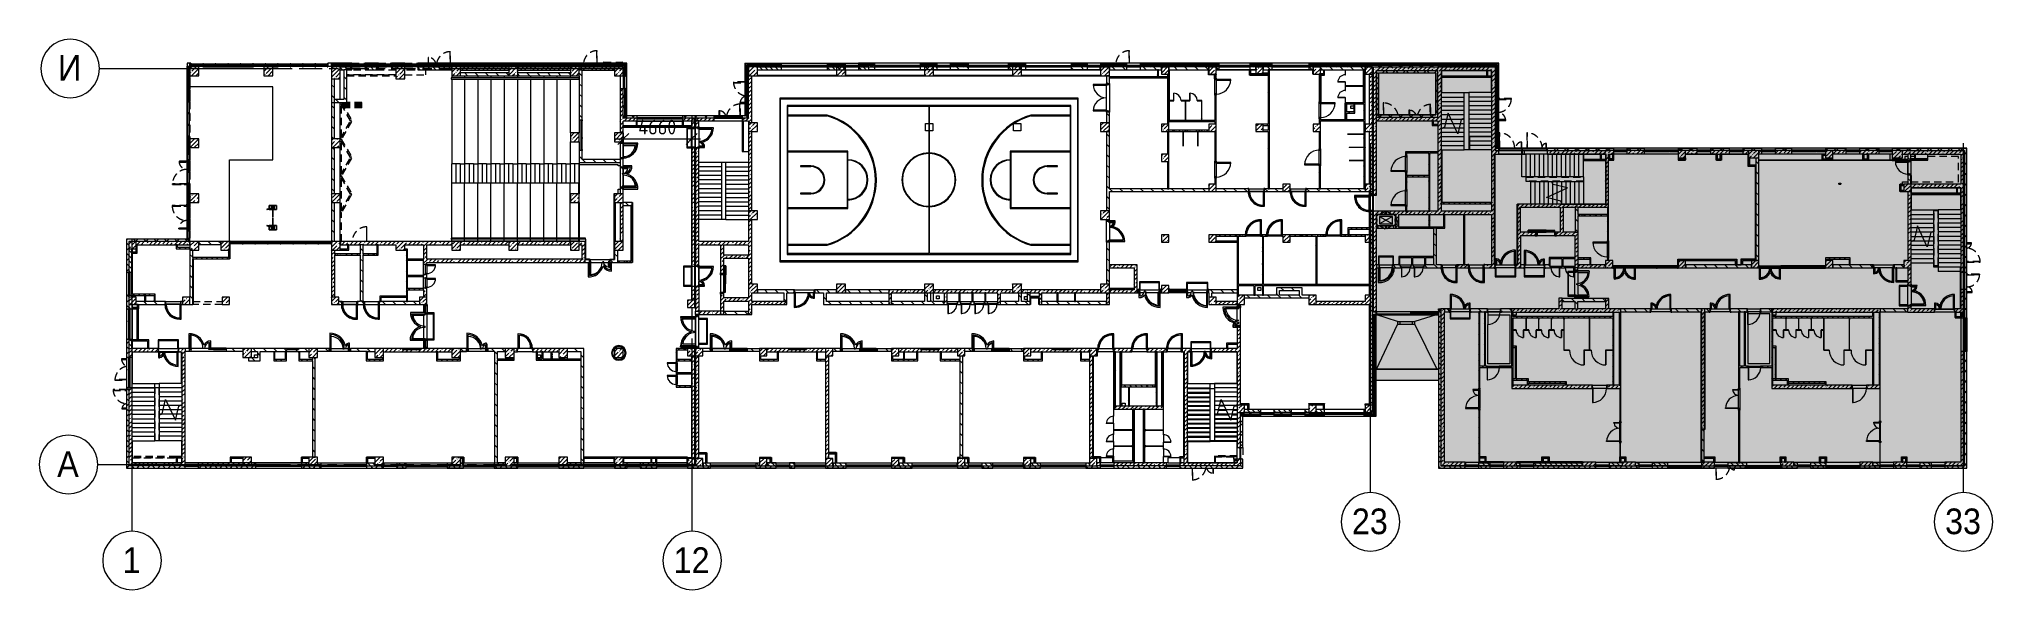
# Model space of a CAD drawing. Header units: millimetres. Extents: x 81094 to 272713, y -8553 to 29000.
# Drawn here: x 139475 to 272713, y -8553 to 29000 of the extents above; entities that cross this region are included whole.
import ezdxf

# ---------------------------------------------------------------- set-up
doc = ezdxf.new("R2010")
doc.units = ezdxf.units.MM
doc.linetypes.add('200_ШТРИХ__ш1_п0_6_', pattern=[800, 500, -300])
doc.linetypes.add('Осевая', pattern=[3175, 635, -476.25, 1587.5, -476.25])
for name, color, linetype, lineweight in [('A-ANNO-DIMS', 7, 'Continuous', 9), ('A-ANNO-DIMS-500', 7, 'Continuous', 9), ('A-DETL-MBND-1', 7, '200_ШТРИХ__ш1_п0_6_', 9), ('A-DOOR-6', 7, 'Continuous', 5), ('A-GENM-2', 7, 'Continuous', 5), ('A-GLAZ-3', 7, 'Continuous', 5), ('A-GLAZ-CURT-2', 7, 'Continuous', 5), ('A-GLAZ-CWMG-2', 7, 'Continuous', 5), ('A-WALL', 7, 'Continuous', 9), ('A-WALL-5', 7, 'Continuous', 5), ('I-WALL-3', 7, 'Continuous', 5), ('S-COLS-1', 7, 'Continuous', 5), ('S-STRS-3', 7, 'Continuous', 5), ('S-STRS-MBND-1', 7, 'Continuous', 5), ('Оси', 7, 'Continuous', 9), ('Оси-1', 7, 'Continuous', 20), ('Оси-2', 7, 'Осевая', 9)]:
    doc.layers.add(name, color=color, linetype=linetype, lineweight=lineweight)
for name, color, linetype, lineweight, true_color in [('A-DETL-2', 7, 'Continuous', 5, 0x737373), ('A-DETL-GENF-2', 7, 'Continuous', 5, 0xe2e2e2), ('A-DETL-GENF-3', 7, 'Continuous', 5, 0xb7b7b7), ('A-DETL-GENF-4', 7, 'Continuous', 5, 0xaaaaaa), ('A-DOOR-3', 7, 'Continuous', 5, 0xb7b7b7), ('A-DOOR-4', 7, 'Continuous', 5, 0xe2e2e2), ('A-DOOR-5', 7, 'Continuous', 5, 0xaaaaaa), ('A-DOOR-7', 7, 'Continuous', 5, 0x737373), ('A-DOOR-FRAM-2', 7, 'Continuous', 5, 0xe2e2e2), ('A-DOOR-FRAM-3', 7, 'Continuous', 5, 0xb7b7b7), ('A-DOOR-FRAM-4', 7, 'Continuous', 5, 0xaaaaaa), ('A-FLOR-1', 7, 'Continuous', 5, 0xaaaaaa), ('A-FLOR-2', 7, 'Continuous', 5, 0xb7b7b7), ('A-GENM-3', 7, 'Continuous', 5, 0x737373), ('A-GENM-4', 7, 'Continuous', 5, 0xe2ddcd), ('A-GLAZ-2', 7, 'Continuous', 5, 0x737373), ('A-GLAZ-CURT-3', 7, 'Continuous', 5, 0x737373), ('A-GLAZ-CWMG-3', 7, 'Continuous', 5, 0x383e42), ('A-GLAZ-CWMG-4', 7, 'Continuous', 5, 0x737373), ('A-ROOF-1', 7, 'Continuous', 5, 0x737373), ('A-WALL-6', 7, 'Continuous', 5, 0x737373), ('A-WALL-7', 7, 'Continuous', 9, 0x737373), ('A-WALL-PATT-1', 7, 'Continuous', 5, 0x787878), ('I-WALL-1', 7, 'Continuous', 5, 0xe7e7e7), ('I-WALL-2', 7, 'Continuous', 9, 0xe7e7e7), ('I-WALL-4', 7, 'Continuous', 5, 0x737373), ('I-WALL-5', 7, 'Continuous', 5, 0x787878), ('M-EQPM-2', 7, 'Continuous', 5, 0x737373), ('S-COLS-2', 7, 'Continuous', 5, 0x737373), ('S-STRS-4', 7, 'Continuous', 5, 0x737373), ('S-STRS-MBND-2', 7, 'Continuous', 5, 0x737373)]:
    doc.layers.add(name, color=color, linetype=linetype, lineweight=lineweight, true_color=true_color)
doc.layers.add('A-DETL-GENF-1', color=7, linetype='Continuous', lineweight=9, true_color=0xc0c0c0, transparency=0.4)
doc.styles.add('Arial_1', font='arial.ttf', dxfattribs={"width": 0.9, "height": 1750})
doc.styles.add('ISOCPEUR_5', font='isocpeur.ttf', dxfattribs={"width": 0.9, "height": 1000})
doc.dimstyles.new('ISO-2_0_0_9К_Средний_округл2_1', dxfattribs={"dimscale": 304.8, "dimtxt": 995.981176, "dimasz": 2.46063, "dimexe": 1.968504, "dimexo": 0, "dimgap": 0, "dimtad": 1, "dimdec": 0, "dimrnd": 10, "dimzin": 0, "dimdsep": 46, "dimtxsty": 'ISOCPEUR_5', "dimblk1": 'OBLIQUE', "dimblk2": 'OBLIQUE', "dimsah": 1, "dimcen": 0.09, "dimdle": 1.968504, "dimazin": 0, "dimtfac": 1, "dimtdec": 4, "dimtix": 1, "dimtmove": 0, "dimatfit": 3, "dimfxl": 1, "dimtvp": 1, "dimtolj": 1, "dimtzin": 0, "dimarcsym": 2})
pattern_1 = [(45, (145702.9, 0), (-353.5534, 353.5534), []), (135, (145702.9, 0), (-353.5534, -353.5534), [])]
pattern_2 = [(45, (145702.9, 0), (-285.1231, 285.1231), []), (45, (145988.04, 0), (-285.1231, 285.1231), [504.031, -100.806, 16.764, -84.042])]
pattern_3 = [(135, (145702.92, 0), (-176.7767, -176.7767), [])]
pattern_4 = [(135, (145702.9, 0), (-353.5534, -353.5534), [])]
pattern_5 = [(45, (145702.92, 0), (-176.7767, 176.7767), [])]
pattern_6 = [(135, (1826.41, 164.685), (-14.14214, -14.14214), []), (225, (1826.41, 164.685), (14.14214, -14.14214), [])]
pattern_7 = [(45, (-296.384, 164.685), (-14.1421, 14.1421), []), (135, (-296.384, 164.685), (-14.1421, -14.1421), [])]
pattern_8 = [(135, (1751.41, 164.685), (-14.14214, -14.14214), []), (225, (1751.41, 164.685), (14.14214, -14.14214), [])]
pattern_9 = [(45, (-371.384, 164.685), (-14.1421, 14.1421), []), (135, (-371.384, 164.685), (-14.1421, -14.1421), [])]
pattern_10 = [(135, (1576.41, 164.685), (-14.14214, -14.14214), []), (225, (1576.41, 164.685), (14.14214, -14.14214), [])]
pattern_11 = [(45, (-546.384, 164.685), (-14.1421, 14.1421), []), (135, (-546.384, 164.685), (-14.1421, -14.1421), [])]
pattern_12 = [(135, (145702.9, 0), (-377.1708, -377.1708), [533.4, -88.9, 17.78, -88.9]), (135, (145702.9, 376.94), (-377.1708, -377.1708), []), (50, (145702.9, 0), (637.6445, -55.7866), [66.675, -733.425]), (355, (145702.9, 0), (-123.3494, 668.6992), [53.34, -586.74]), (100.451, (145756.05, -4.65), (514.299, 612.908), [56.665, -623.315]), (46.184, (145702.9, 177.8), (948.7764, -147.1497), [100.012, -1100.137]), (96.636, (145782, 165.5), (830.909, 865.997), [84.998, -934.973]), (351.184, (145702.9, 177.8), (830.918, 865.988), [80.01, -880.11]), (21, (145791.8, 133.35), (530.6506, -357.9283), [66.675, -733.425]), (326, (145791.8, 133.35), (216.308, 644.6585), [53.34, -586.74]), (71.451, (145836.04, 103.5), (746.9596, 286.7243), [56.665, -623.315]), (37.5, (145702.92, 0), (10.81053, 295.9426), [16.764, -562.864, 16.764, -578.866, -588.962]), (37.5, (145702.92, 0), (10.81053, 295.9426), [-1175.258, 16.764, -572.198]), (7.5, (145702.9, 0), (233.86916, 350.63175), [16.764, -322.834, 16.764, -549.529, -224.472]), (7.5, (145702.9, 0), (233.86916, 350.63175), [-905.891, 16.764, -207.708]), (327.5, (145504.67, 0), (474.5678, -20.0513), [16.764, -205.486, 16.764, -676.656, -920.115]), (327.5, (145504.67, 0), (474.5678, -20.0513), [-915.67, 16.764, -903.351]), (317.5, (145415.77, 0), (518.4522, 88.9934), [16.764, -272.161, 16.764, -443.738, -653.415]), (317.5, (145415.77, 0), (518.4522, 88.9934), [-749.427, 16.764, -636.651])]
pattern_13 = [(135, (1751.41, 174.685), (-14.14214, -14.14214), []), (225, (1751.41, 174.685), (14.14214, -14.14214), [])]
pattern_14 = [(45, (-371.384, 174.685), (-14.1421, 14.1421), []), (135, (-371.384, 174.685), (-14.1421, -14.1421), [])]
pattern_15 = [(135, (1751.41, 104.685), (-14.14214, -14.14214), []), (225, (1751.41, 104.685), (14.14214, -14.14214), [])]
pattern_16 = [(45, (-371.384, 104.685), (-14.1421, 14.1421), []), (135, (-371.384, 104.685), (-14.1421, -14.1421), [])]
pattern_17 = [(135, (1951.41, 164.685), (-14.14214, -14.14214), []), (225, (1951.41, 164.685), (14.14214, -14.14214), [])]
pattern_18 = [(45, (-171.384, 164.685), (-14.1421, 14.1421), []), (135, (-171.384, 164.685), (-14.1421, -14.1421), [])]
pattern_19 = [(45, (145702.9, 0), (-530.33, 530.33), []), (135, (145702.9, 0), (-530.33, -530.33), [])]

msp = doc.modelspace()

# ---------------------------------------------------------------- texts
at = {"layer": 'Оси', "char_height": 1750, "attachment_point": 1, "style": 'Arial_1'}
for s, insert, width in [('\\fArial|b0|i0|c204|p34|;\\W.9;И', (140769.5, 27905.2), 1948.101), ('\\fArial|b0|i0|c204|p34|;\\W.9;А', (140711.5, 905.2), 1803.797), ('23', (228999.8, -3003), 3030.379), ('33', (269449.8, -3003), 3030.379), ('\\fArial|b0|i0|c204|p34|;\\W.9;1', (145175.3, -5649.6), 1515.189), ('12', (182749.8, -5649.6), 3030.379)]:
    msp.add_mtext(s, dxfattribs=dict(at, insert=insert, width=width))

# ---------------------------------------------------------------- blocks, each defined once
blk = doc.blocks.new('BSC_Колонна _Прямоугольная - 600х600-23286269-2_7_3_птичка')
at = {"layer": 'S-COLS-1'}
h = blk.add_hatch(dxfattribs=at)
h.set_pattern_fill('FP_58', color=256, style=0, pattern_type=2)
h.set_pattern_definition([(45, (-29509.74, -7600), (-285.123, 285.123), []), (45, (-29224.6, -7600), (-285.123, 285.123), [504.031, -100.806, 16.764, -84.042])])
h.paths.add_polyline_path([(-300, -300), (300, -300), (300, 300), (-300, 300)])
for p, q in [((300, 300), (-300, 300)), ((-300, 300), (-300, -300)), ((300, -300), (300, 300)), ((-300, -300), (300, -300))]:
    blk.add_line(p, q, dxfattribs=at)
blk = doc.blocks.new('BSC_Колонна _Прямоугольная - 500х500-23286270-2_7_3_птичка')
at = {"layer": 'S-COLS-1'}
h = blk.add_hatch(dxfattribs=at)
h.set_pattern_fill('FP_59', color=256, style=0, pattern_type=2)
h.set_pattern_definition([(45, (-38790, -7650), (-285.123, 285.123), []), (45, (-38504.88, -7650), (-285.123, 285.123), [504.031, -100.806, 16.764, -84.042])])
h.paths.add_polyline_path([(-250, -250), (250, -250), (250, 250), (-250, 250), (-250, 100)])
for p, q in [((250, 250), (-250, 250)), ((-250, 250), (-250, -250)), ((250, -250), (250, 250)), ((-250, -250), (250, -250))]:
    blk.add_line(p, q, dxfattribs=at)
blk = doc.blocks.new('BSC_Колонна _Прямоугольная - 500х500-V42-2_7_3_птичка')
at = {"layer": 'S-COLS-1'}
h = blk.add_hatch(dxfattribs=at)
h.set_pattern_fill('FP_60', color=256, style=0, pattern_type=2)
h.set_pattern_definition([(45, (-43160, -7650), (-285.123, 285.123), []), (45, (-42874.88, -7650), (-285.123, 285.123), [504.031, -100.806, 16.764, -84.042])])
h.paths.add_polyline_path([(-250, -250), (250, -250), (250, 250), (-250, 250)])
for p, q in [((250, 250), (-250, 250)), ((-250, 250), (-250, -250)), ((250, -250), (250, 250)), ((-250, -250), (250, -250))]:
    blk.add_line(p, q, dxfattribs=at)
blk = doc.blocks.new('BSC_Колонна _Прямоугольная - 500х500-V43-2_7_3_птичка')
at = {"layer": 'S-COLS-1'}
h = blk.add_hatch(dxfattribs=at)
h.set_pattern_fill('FP_61', color=256, style=0, pattern_type=2)
h.set_pattern_definition([(45, (-47660, -7650), (-285.123, 285.123), []), (45, (-47374.88, -7650), (-285.123, 285.123), [504.031, -100.806, 16.764, -84.042])])
h.paths.add_polyline_path([(-250, -250), (250, -250), (250, 250), (-250, 250), (-250, 100)])
for p, q in [((250, 250), (-250, 250)), ((-250, 250), (-250, -250)), ((250, -250), (250, 250)), ((-250, -250), (250, -250))]:
    blk.add_line(p, q, dxfattribs=at)
blk = doc.blocks.new('BSC_Колонна _Прямоугольная - 500х500-V44-2_7_3_птичка')
at = {"layer": 'S-COLS-1'}
h = blk.add_hatch(dxfattribs=at)
h.set_pattern_fill('FP_62', color=256, style=0, pattern_type=2)
h.set_pattern_definition([(45, (-52160, -7650), (-285.123, 285.123), []), (45, (-51874.88, -7650), (-285.123, 285.123), [504.031, -100.806, 16.764, -84.042])])
h.paths.add_polyline_path([(-250, -250), (250, -250), (250, 250), (-250, 250)])
for p, q in [((250, 250), (-250, 250)), ((-250, 250), (-250, -250)), ((250, -250), (250, 250)), ((-250, -250), (250, -250))]:
    blk.add_line(p, q, dxfattribs=at)
blk = doc.blocks.new('BSC_Колонна _Прямоугольная - 500х500-V45-2_7_3_птичка')
at = {"layer": 'S-COLS-1'}
h = blk.add_hatch(dxfattribs=at)
h.set_pattern_fill('FP_63', color=256, style=0, pattern_type=2)
h.set_pattern_definition([(45, (-61160, -7650), (-285.1231, 285.1231), []), (45, (-60874.88, -7650), (-285.123, 285.123), [504.031, -100.806, 16.764, -84.042])])
h.paths.add_polyline_path([(-250, -250), (250, -250), (250, 250), (-250, 250)])
for p, q in [((250, 250), (-250, 250)), ((-250, 250), (-250, -250)), ((250, -250), (250, 250)), ((-250, -250), (250, -250))]:
    blk.add_line(p, q, dxfattribs=at)
blk = doc.blocks.new('BSC_Колонна _Прямоугольная - 600х600-V46-2_7_3_птичка')
at = {"layer": 'S-COLS-1'}
h = blk.add_hatch(dxfattribs=at)
h.set_pattern_fill('FP_64', color=256, style=0, pattern_type=2)
h.set_pattern_definition([(45, (-25860, -200), (-285.123, 285.123), []), (45, (-25574.88, -200), (-285.123, 285.123), [504.031, -100.806, 16.764, -84.042])])
h.paths.add_polyline_path([(-105, -300), (300, -300), (300, 300), (-300, 300), (-300, -300)])
for p, q in [((300, 300), (-300, 300)), ((-300, 300), (-300, -300)), ((300, -300), (300, 300)), ((-300, -300), (300, -300))]:
    blk.add_line(p, q, dxfattribs=at)
blk = doc.blocks.new('BSC_Колонна _Прямоугольная - 600х600-V47-2_7_3_птичка')
at = {"layer": 'S-COLS-1'}
h = blk.add_hatch(dxfattribs=at)
h.set_pattern_fill('FP_65', color=256, style=0, pattern_type=2)
h.set_pattern_definition([(45, (-29509.74, -200), (-285.123, 285.123), []), (45, (-29224.6, -200), (-285.123, 285.123), [504.031, -100.806, 16.764, -84.042])])
h.paths.add_polyline_path([(-300, -300), (300, -300), (300, 300), (-300, 300)])
for p, q in [((300, 300), (-300, 300)), ((-300, 300), (-300, -300)), ((300, -300), (300, 300)), ((-300, -300), (300, -300))]:
    blk.add_line(p, q, dxfattribs=at)
blk = doc.blocks.new('BSC_Колонна _Прямоугольная - 500х500-V48-2_7_3_птичка')
at = {"layer": 'S-COLS-1'}
h = blk.add_hatch(dxfattribs=at)
h.set_pattern_fill('FP_66', color=256, style=0, pattern_type=2)
h.set_pattern_definition([(45, (-38790, -150), (-285.123, 285.123), []), (45, (-38504.88, -150), (-285.123, 285.123), [504.031, -100.806, 16.764, -84.042])])
h.paths.add_polyline_path([(-50, -250), (250, -250), (250, 250), (-250, 250), (-250, -250)])
for p, q in [((250, 250), (-250, 250)), ((-250, 250), (-250, -250)), ((250, -250), (250, 250)), ((-250, -250), (250, -250))]:
    blk.add_line(p, q, dxfattribs=at)
blk = doc.blocks.new('BSC_Колонна _Прямоугольная - 500х500-V49-2_7_3_птичка')
at = {"layer": 'S-COLS-1'}
h = blk.add_hatch(dxfattribs=at)
h.set_pattern_fill('FP_67', color=256, style=0, pattern_type=2)
h.set_pattern_definition([(45, (-43160, -150), (-285.123, 285.123), []), (45, (-42874.88, -150), (-285.123, 285.123), [504.031, -100.806, 16.764, -84.042])])
h.paths.add_polyline_path([(-250, -250), (250, -250), (250, 250), (-250, 250)])
for p, q in [((250, 250), (-250, 250)), ((-250, 250), (-250, -250)), ((250, -250), (250, 250)), ((-250, -250), (250, -250))]:
    blk.add_line(p, q, dxfattribs=at)
blk = doc.blocks.new('BSC_Колонна _Прямоугольная - 500х500-V50-2_7_3_птичка')
at = {"layer": 'S-COLS-1'}
h = blk.add_hatch(dxfattribs=at)
h.set_pattern_fill('FP_68', color=256, style=0, pattern_type=2)
h.set_pattern_definition([(45, (-47660, -150), (-285.123, 285.123), []), (45, (-47374.88, -150), (-285.123, 285.123), [504.031, -100.806, 16.764, -84.042])])
h.paths.add_polyline_path([(-250, -250), (250, -250), (250, 250), (-250, 250), (-250, 80)])
for p, q in [((250, 250), (-250, 250)), ((-250, 250), (-250, -250)), ((250, -250), (250, 250)), ((-250, -250), (250, -250))]:
    blk.add_line(p, q, dxfattribs=at)
blk = doc.blocks.new('BSC_Колонна _Прямоугольная - 500х500-V51-2_7_3_птичка')
at = {"layer": 'S-COLS-1'}
h = blk.add_hatch(dxfattribs=at)
h.set_pattern_fill('FP_69', color=256, style=0, pattern_type=2)
h.set_pattern_definition([(45, (-52160, -150), (-285.123, 285.123), []), (45, (-51874.88, -150), (-285.123, 285.123), [504.031, -100.806, 16.764, -84.042])])
h.paths.add_polyline_path([(-250, -250), (250, -250), (250, 250), (-250, 250)])
for p, q in [((250, 250), (-250, 250)), ((-250, 250), (-250, -250)), ((250, -250), (250, 250)), ((-250, -250), (250, -250))]:
    blk.add_line(p, q, dxfattribs=at)
blk = doc.blocks.new('BSC_Колонна _Прямоугольная - 500х500-V52-2_7_3_птичка')
at = {"layer": 'S-COLS-1'}
h = blk.add_hatch(dxfattribs=at)
h.set_pattern_fill('FP_70', color=256, style=0, pattern_type=2)
h.set_pattern_definition([(45, (-61160, -150), (-285.123, 285.123), []), (45, (-60874.88, -150), (-285.123, 285.123), [504.031, -100.806, 16.764, -84.042])])
h.paths.add_polyline_path([(-159, -250), (250, -250), (250, 250), (-250, 250), (-250, -250)])
for p, q in [((250, 250), (-250, 250)), ((-250, 250), (-250, -250)), ((250, -250), (250, 250)), ((-250, -250), (250, -250))]:
    blk.add_line(p, q, dxfattribs=at)
blk = doc.blocks.new('BSC_Колонна _Прямоугольная - 500х500-V53-2_7_3_птичка')
at = {"layer": 'S-COLS-1'}
h = blk.add_hatch(dxfattribs=at)
h.set_pattern_fill('FP_71', color=256, style=0, pattern_type=2)
h.set_pattern_definition([(45, (-65660, -150), (-285.1231, 285.1231), []), (45, (-65374.88, -150), (-285.1231, 285.1231), [504.031, -100.806, 16.764, -84.042])])
h.paths.add_polyline_path([(-22, -250), (250, -250), (250, 250), (-250, 250), (-250, -250)])
for p, q in [((250, 250), (-250, 250)), ((-250, 250), (-250, -250)), ((250, -250), (250, 250)), ((-250, -250), (250, -250))]:
    blk.add_line(p, q, dxfattribs=at)
blk = doc.blocks.new('BSC_Колонна _Прямоугольная - 500х500-V54-2_7_3_птичка')
at = {"layer": 'S-COLS-1'}
h = blk.add_hatch(dxfattribs=at)
h.set_pattern_fill('FP_72', color=256, style=0, pattern_type=2)
h.set_pattern_definition([(45, (-75730, -3800), (-285.1231, 285.1231), []), (45, (-75444.88, -3800), (-285.1231, 285.1231), [504.031, -100.806, 16.764, -84.042])])
h.paths.add_polyline_path([(-250, -250), (250, -250), (250, 250), (-250, 250), (-250, -99)])
for p, q in [((250, 250), (-250, 250)), ((-250, 250), (-250, -250)), ((250, -250), (250, 250)), ((-250, -250), (250, -250))]:
    blk.add_line(p, q, dxfattribs=at)
blk = doc.blocks.new('BSC_Колонна _Прямоугольная - 500х500-V55-2_7_3_птичка')
at = {"layer": 'S-COLS-1'}
h = blk.add_hatch(dxfattribs=at)
h.set_pattern_fill('FP_73', color=256, style=0, pattern_type=2)
h.set_pattern_definition([(45, (-80600, -3800), (-285.1231, 285.1231), []), (45, (-80314.88, -3800), (-285.1231, 285.1231), [504.031, -100.806, 16.764, -84.042])])
h.paths.add_polyline_path([(-121, -250), (250, -250), (250, 250), (-250, 250), (-250, -250)])
for p, q in [((250, 250), (-250, 250)), ((-250, 250), (-250, -250)), ((250, -250), (250, 250)), ((-250, -250), (250, -250))]:
    blk.add_line(p, q, dxfattribs=at)
blk = doc.blocks.new('BSC_Колонна _Прямоугольная - 500х500-V56-2_7_3_птичка')
at = {"layer": 'S-COLS-1'}
h = blk.add_hatch(dxfattribs=at)
h.set_pattern_fill('FP_74', color=256, style=0, pattern_type=2)
h.set_pattern_definition([(45, (-65660, -7650), (-285.1231, 285.1231), []), (45, (-65374.88, -7650), (-285.1231, 285.1231), [504.031, -100.806, 16.764, -84.042])])
h.paths.add_polyline_path([(-22, -250), (250, -250), (250, 250), (-250, 250), (-250, -250)])
for p, q in [((250, 250), (-250, 250)), ((-250, 250), (-250, -250)), ((250, -250), (250, 250)), ((-250, -250), (250, -250))]:
    blk.add_line(p, q, dxfattribs=at)
blk = doc.blocks.new('BSC_Колонна _Прямоугольная - 600х600-23205240-2_7_3_птичка')
at = {"layer": 'S-COLS-1'}
h = blk.add_hatch(dxfattribs=at)
h.set_pattern_fill('FP_75', color=256, style=0, pattern_type=2)
h.set_pattern_definition([(45, (-66460, -12000), (-285.1231, 285.1231), []), (45, (-66174.88, -12000), (-285.1231, 285.1231), [504.031, -100.806, 16.764, -84.042])])
h.paths.add_polyline_path([(-300, -300), (300, -300), (300, 300), (-300, 300)])
for p, q in [((300, 300), (-300, 300)), ((-300, 300), (-300, -300)), ((300, -300), (300, 300)), ((-300, -300), (300, -300))]:
    blk.add_line(p, q, dxfattribs=at)
blk = doc.blocks.new('BSC_Колонна _Прямоугольная - 600х800-24078684-2_7_3_птичка')
at = {"layer": 'S-COLS-1'}
h = blk.add_hatch(dxfattribs=at)
h.set_pattern_fill('FP_76', color=256, style=0, pattern_type=2)
h.set_pattern_definition([(45, (-14010, -26700), (-285.123, 285.123), []), (45, (-13724.88, -26700), (-285.123, 285.123), [504.031, -100.806, 16.764, -84.042])])
h.paths.add_polyline_path([(300, -400), (300, 400), (-300, 400), (-300, -400)])
for p, q in [((300, 400), (-300, 400)), ((-300, 400), (-300, -400)), ((300, -400), (300, 400)), ((-300, -400), (300, -400))]:
    blk.add_line(p, q, dxfattribs=at)
blk = doc.blocks.new('BSC_Колонна _Прямоугольная - 600х600-V57-2_7_3_птичка')
at = {"layer": 'S-COLS-1'}
h = blk.add_hatch(dxfattribs=at)
h.set_pattern_fill('FP_78', color=256, style=0, pattern_type=2)
h.set_pattern_definition([(45, (-14010, -14900), (-285.123, 285.123), []), (45, (-13724.88, -14900), (-285.123, 285.123), [504.031, -100.806, 16.764, -84.042])])
h.paths.add_polyline_path([(-300, -300), (300, -300), (300, 300), (-300, 300), (-300, -208)])
for p, q in [((300, 300), (-300, 300)), ((-300, 300), (-300, -300)), ((300, -300), (300, 300)), ((-300, -300), (300, -300))]:
    blk.add_line(p, q, dxfattribs=at)
blk = doc.blocks.new('BSC_Колонна _Прямоугольная - 600х600-23295697-2_7_3_птичка')
at = {"layer": 'S-COLS-1'}
h = blk.add_hatch(dxfattribs=at)
h.set_pattern_fill('FP_79', color=256, style=0, pattern_type=2)
h.set_pattern_definition([(45, (-14010, -18150), (-285.123, 285.123), []), (45, (-13724.88, -18150), (-285.123, 285.123), [504.031, -100.806, 16.764, -84.042])])
h.paths.add_polyline_path([(-300, -300), (300, -300), (300, 300), (-300, 300)])
for p, q in [((300, 300), (-300, 300)), ((-300, 300), (-300, -300)), ((300, -300), (300, 300)), ((-300, -300), (300, -300))]:
    blk.add_line(p, q, dxfattribs=at)
blk = doc.blocks.new('BSC_Колонна _Прямоугольная - 600х600-V58-2_7_3_птичка')
at = {"layer": 'S-COLS-1'}
h = blk.add_hatch(dxfattribs=at)
h.set_pattern_fill('FP_80', color=256, style=0, pattern_type=2)
h.set_pattern_definition([(45, (-14010, -21900), (-285.123, 285.123), []), (45, (-13724.88, -21900), (-285.123, 285.123), [504.031, -100.806, 16.764, -84.042])])
h.paths.add_polyline_path([(-300, -300), (300, -300), (300, 300), (-300, 300)])
for p, q in [((300, 300), (-300, 300)), ((-300, 300), (-300, -300)), ((300, -300), (300, 300)), ((-300, -300), (300, -300))]:
    blk.add_line(p, q, dxfattribs=at)
blk = doc.blocks.new('BSC_Колонна _Прямоугольная - 600х600-V59-2_7_3_птичка')
at = {"layer": 'S-COLS-1'}
h = blk.add_hatch(dxfattribs=at)
h.set_pattern_fill('FP_81', color=256, style=0, pattern_type=2)
h.set_pattern_definition([(45, (-25860, -7600), (-285.123, 285.123), []), (45, (-25574.88, -7600), (-285.123, 285.123), [504.031, -100.806, 16.764, -84.042])])
h.paths.add_polyline_path([(-300, -300), (300, -300), (300, 300), (-300, 300), (-300, 150)])
for p, q in [((300, 300), (-300, 300)), ((-300, 300), (-300, -300)), ((300, -300), (300, 300)), ((-300, -300), (300, -300))]:
    blk.add_line(p, q, dxfattribs=at)
blk = doc.blocks.new('BSC_Колонна _Прямоугольная - 600х600-V60-2_7_3_птичка')
at = {"layer": 'S-COLS-1'}
h = blk.add_hatch(dxfattribs=at)
h.set_pattern_fill('FP_82', color=256, style=0, pattern_type=2)
h.set_pattern_definition([(45, (-26110, -26800), (-285.123, 285.123), []), (45, (-25824.88, -26800), (-285.123, 285.123), [504.031, -100.806, 16.764, -84.042])])
h.paths.add_polyline_path([(-300, -300), (300, -300), (300, 300), (-300, 300)])
for p, q in [((300, 300), (-300, 300)), ((-300, 300), (-300, -300)), ((300, -300), (300, 300)), ((-300, -300), (300, -300))]:
    blk.add_line(p, q, dxfattribs=at)
blk = doc.blocks.new('BSC_Колонна _Прямоугольная - 600х600-V61-2_7_3_птичка')
at = {"layer": 'S-COLS-1'}
h = blk.add_hatch(dxfattribs=at)
h.set_pattern_fill('FP_83', color=256, style=0, pattern_type=2)
h.set_pattern_definition([(45, (-26110, -14900), (-285.123, 285.123), []), (45, (-25824.88, -14900), (-285.123, 285.123), [504.031, -100.806, 16.764, -84.042])])
h.paths.add_polyline_path([(-300, -300), (300, -300), (300, 300), (-300, 300)])
for p, q in [((300, 300), (-300, 300)), ((-300, 300), (-300, -300)), ((300, -300), (300, 300)), ((-300, -300), (300, -300))]:
    blk.add_line(p, q, dxfattribs=at)
blk = doc.blocks.new('BSC_Колонна _Прямоугольная - 600х600-V62-2_7_3_птичка')
at = {"layer": 'S-COLS-1'}
h = blk.add_hatch(dxfattribs=at)
h.set_pattern_fill('FP_84', color=256, style=0, pattern_type=2)
h.set_pattern_definition([(45, (-66460, -17000), (-285.1231, 285.1231), []), (45, (-66174.88, -17000), (-285.1231, 285.1231), [504.031, -100.806, 16.764, -84.042])])
h.paths.add_polyline_path([(-300, -300), (300, -300), (300, 300), (-300, 300), (-300, 6)])
for p, q in [((300, 300), (-300, 300)), ((-300, 300), (-300, -300)), ((300, -300), (300, 300)), ((-300, -300), (300, -300))]:
    blk.add_line(p, q, dxfattribs=at)
blk = doc.blocks.new('BSC_Колонна _Прямоугольная - 500х500-23287078-2_7_3_птичка')
at = {"layer": 'S-COLS-1'}
h = blk.add_hatch(dxfattribs=at)
h.set_pattern_fill('FP_86', color=256, style=0, pattern_type=2)
h.set_pattern_definition([(45, (-84450, -22950), (-285.1231, 285.1231), []), (45, (-84164.88, -22950), (-285.1231, 285.1231), [504.031, -100.806, 16.764, -84.042])])
h.paths.add_polyline_path([(-250, -250), (250, -250), (250, 250), (-250, 250), (-250, -160)])
for p, q in [((250, 250), (-250, 250)), ((-250, 250), (-250, -250)), ((250, -250), (250, 250)), ((-250, -250), (250, -250))]:
    blk.add_line(p, q, dxfattribs=at)
blk = doc.blocks.new('110_Дверь_СКБ_1Ст_Внутренняя1 - Д-8 950x2100h_охрана-V63-2_7_3_птичка')
at = {"layer": 'A-DOOR-4'}
h = blk.add_hatch(color=256, dxfattribs=at)
h.paths.add_polyline_path([(-437.5, 100), (-437.5, 20), (-402.5, 20), (-402.5, 60), (-412.5, 60), (-416.2, 100)])
h.paths.add_polyline_path([(437.5, 100), (437.5, 60), (427.5, 60), (427.5, 20), (462.5, 20), (462.5, 100)])
at = {"layer": 'A-DOOR-5'}
h = blk.add_hatch(dxfattribs=at)
h.set_pattern_fill('FP_90', color=256, style=0, pattern_type=2)
h.set_pattern_definition(pattern_6)
h.paths.add_polyline_path([(487.5, 100), (462.5, 100), (462.5, -100), (487.5, -100), (487.5, -34.8)])
at = {"layer": 'A-DOOR-FRAM-2'}
for points in [[(-492.5, 108), (-492.5, 100), (-422.5, 100), (-422.5, 108)], [(-422.5, 20), (-437.5, 20), (-437.5, -100), (-422.5, -100), (-422.5, -34.8)], [(397.5, 950), (397.5, 100), (437.5, 100), (437.5, 950)], [(511.4, 108), (447.5, 108), (447.5, 100), (517.5, 100), (517.5, 108)], [(462.5, 20), (447.5, 20), (447.5, -100), (462.5, -100), (462.5, -34.8)], [(-492.5, -100), (-492.5, -108), (-422.5, -108), (-422.5, -100)], [(517.5, -100), (447.5, -100), (447.5, -108), (517.5, -108)]]:
    blk.add_hatch(color=256, dxfattribs=at).paths.add_polyline_path(points)
at = {"layer": 'A-DOOR-FRAM-4'}
h = blk.add_hatch(dxfattribs=at)
h.set_pattern_fill('FP_91', color=256, style=0, pattern_type=2)
h.set_pattern_definition(pattern_7)
h.paths.add_polyline_path([(-437.5, 100), (-462.5, 100), (-462.5, -100), (-437.5, -100), (-437.5, -34.8)])
at = {"layer": 'A-DOOR-3'}
for p, q in [((437.5, 950), (397.5, 950)), ((397.5, 950), (397.5, 100)), ((397.5, 100), (437.5, 100)), ((437.5, 100), (437.5, 950))]:
    blk.add_line(p, q, dxfattribs=at)
blk.add_arc((437.5, 100), 850, 90, 180, dxfattribs=at)
at = {"layer": 'A-DOOR-FRAM-3'}
for p, q in [((-422.5, 108), (-492.5, 108)), ((-492.5, 108), (-492.5, 100)), ((-492.5, 100), (-422.5, 100)), ((-437.5, 100), (-462.5, 100)), ((-462.5, 100), (-462.5, -100)), ((-412.5, 100), (-437.5, 100)), ((-437.5, 100), (-437.5, 20)), ((-437.5, -100), (-437.5, 100)), ((-422.5, 100), (-437.5, 100)), ((-437.5, 100), (-437.5, 99)), ((-437.5, 99), (-422.5, 99)), ((-437.5, 20), (-402.5, 20)), ((-422.5, 20), (-437.5, 20)), ((-437.5, 20), (-437.5, -100)), ((-422.5, 100), (-422.5, 108)), ((-422.5, 99), (-422.5, 100)), ((-422.5, -100), (-422.5, 20)), ((-412.5, 60), (-412.5, 100)), ((-402.5, 60), (-412.5, 60)), ((-402.5, 20), (-402.5, 60)), ((437.5, 60), (427.5, 60)), ((427.5, 60), (427.5, 20)), ((427.5, 20), (462.5, 20)), ((437.5, 100), (437.5, 60)), ((462.5, 100), (437.5, 100)), ((517.5, 108), (447.5, 108)), ((447.5, 108), (447.5, 100)), ((462.5, 100), (447.5, 100)), ((447.5, 100), (447.5, 99)), ((447.5, 100), (517.5, 100)), ((447.5, 99), (462.5, 99)), ((462.5, 20), (447.5, 20)), ((447.5, 20), (447.5, -100)), ((462.5, 20), (462.5, 100)), ((487.5, 100), (462.5, 100)), ((462.5, 100), (462.5, -100)), ((462.5, 99), (462.5, 100)), ((462.5, -100), (462.5, 20)), ((487.5, -100), (487.5, 100)), ((517.5, 100), (517.5, 108)), ((-422.5, -100), (-492.5, -100)), ((-492.5, -100), (-492.5, -108)), ((-492.5, -108), (-422.5, -108)), ((-462.5, -100), (-437.5, -100)), ((-437.5, -100), (-422.5, -100)), ((-422.5, -108), (-422.5, -100)), ((447.5, -100), (462.5, -100)), ((517.5, -100), (447.5, -100)), ((447.5, -100), (447.5, -108)), ((447.5, -108), (517.5, -108)), ((462.5, -100), (487.5, -100)), ((517.5, -108), (517.5, -100))]:
    blk.add_line(p, q, dxfattribs=at)
blk = doc.blocks.new('110_Дверь_СКБ_2Ст - Д-5_п_ Из игровой в коридор-32679362-2_7_3_птичка')
at = {"layer": 'A-DOOR-4'}
h = blk.add_hatch(color=256, dxfattribs=at)
h.paths.add_polyline_path([(652.5, 30), (712.5, 30), (712.5, 110), (662.5, 110), (662.5, 60), (652.5, 60)])
h.paths.add_polyline_path([(-687.5, 30), (-627.5, 30), (-627.5, 60), (-637.5, 60), (-637.5, 110), (-687.5, 110)])
for points in [[(-587.5, 110), (-587.5, 510), (-637.5, 510), (-637.5, 110)], [(612.5, 110), (662.5, 110), (662.5, 1010), (612.5, 1010), (612.5, 152.6)], [(712.5, -110), (712.5, 30), (697.5, 30), (697.5, -110)]]:
    blk.add_hatch(color=256, dxfattribs=at).paths.add_polyline_path(points)
at = {"layer": 'A-DOOR-FRAM-2'}
for points in [[(-672.5, 110), (-672.5, 118), (-742.5, 118), (-742.5, 110)], [(-672.5, -110), (-672.5, 30), (-687.5, 30), (-687.5, -110)], [(767.5, 110), (767.5, 118), (697.5, 118), (697.5, 110)], [(-672.5, -118), (-672.5, -110), (-742.5, -110), (-742.5, -118)], [(767.5, -118), (767.5, -110), (697.5, -110), (697.5, -118)]]:
    blk.add_hatch(color=256, dxfattribs=at).paths.add_polyline_path(points)
at = {"layer": 'A-DOOR-3'}
for p, q in [((-637.5, 510), (-637.5, 110)), ((-587.5, 510), (-637.5, 510)), ((-637.5, 110), (-587.5, 110)), ((-587.5, 110), (-587.5, 510)), ((662.5, 1010), (612.5, 1010)), ((612.5, 1010), (612.5, 110)), ((612.5, 110), (662.5, 110)), ((662.5, 110), (662.5, 1010))]:
    blk.add_line(p, q, dxfattribs=at)
for centre, radius, start, end in [((-637.5, 110), 400, 360, 90), ((662.5, 110), 900, 90, 180)]:
    blk.add_arc(centre, radius, start, end, dxfattribs=at)
at = {"layer": 'A-DOOR-FRAM-3'}
for p, q in [((-672.5, 118), (-742.5, 118)), ((-742.5, 118), (-742.5, 110)), ((-742.5, 110), (-672.5, 110)), ((-637.5, 110), (-687.5, 110)), ((-687.5, 110), (-687.5, 30)), ((-687.5, 30), (-627.5, 30)), ((-672.5, 30), (-687.5, 30)), ((-687.5, 30), (-687.5, -110)), ((-672.5, 110), (-672.5, 118)), ((-672.5, -110), (-672.5, 30)), ((-637.5, 60), (-637.5, 110)), ((-627.5, 60), (-637.5, 60)), ((-627.5, 30), (-627.5, 60)), ((662.5, 60), (652.5, 60)), ((652.5, 60), (652.5, 30)), ((652.5, 30), (712.5, 30)), ((662.5, 110), (662.5, 60)), ((712.5, 110), (662.5, 110)), ((767.5, 118), (697.5, 118)), ((697.5, 118), (697.5, 110)), ((697.5, 110), (767.5, 110)), ((712.5, 30), (697.5, 30)), ((697.5, 30), (697.5, -110)), ((712.5, 30), (712.5, 110)), ((712.5, -110), (712.5, 30)), ((767.5, 110), (767.5, 118)), ((-672.5, -110), (-742.5, -110)), ((-742.5, -110), (-742.5, -118)), ((-742.5, -118), (-672.5, -118)), ((-687.5, -110), (-672.5, -110)), ((-672.5, -118), (-672.5, -110)), ((697.5, -110), (712.5, -110)), ((767.5, -110), (697.5, -110)), ((697.5, -110), (697.5, -118)), ((697.5, -118), (767.5, -118)), ((767.5, -118), (767.5, -110))]:
    blk.add_line(p, q, dxfattribs=at)
blk = doc.blocks.new('110_Дверь_СКБ_1Ст_Внутренняя1 - Д-4 1100x2100h_су мгн-32375332-2_7_3_птичка')
at = {"layer": 'A-DOOR-4'}
h = blk.add_hatch(color=256, dxfattribs=at)
h.paths.add_polyline_path([(512.5, 100), (512.5, 60), (502.5, 60), (502.5, 20), (537.5, 20), (537.5, 100)])
h.paths.add_polyline_path([(-487.5, 100), (-512.5, 100), (-512.5, 20), (-477.5, 20), (-477.5, 60), (-487.5, 60)])
at = {"layer": 'A-DOOR-5'}
h = blk.add_hatch(dxfattribs=at)
h.set_pattern_fill('FP_92', color=256, style=0, pattern_type=2)
h.set_pattern_definition(pattern_8)
h.paths.add_polyline_path([(562.5, 100), (537.5, 100), (537.5, -100), (562.5, -100)])
at = {"layer": 'A-DOOR-FRAM-2'}
for points in [[(-567.5, 108), (-567.5, 100), (-497.5, 100), (-497.5, 108)], [(-497.5, 20), (-512.5, 20), (-512.5, -100), (-497.5, -100)], [(-487.5, 1100), (-487.5, 100), (-447.5, 100), (-447.5, 1100)], [(592.5, 108), (522.5, 108), (522.5, 100), (592.5, 100)], [(537.5, 20), (522.5, 20), (522.5, -100), (537.5, -100)], [(-567.5, -100), (-567.5, -108), (-497.5, -108), (-497.5, -100)], [(592.5, -100), (522.5, -100), (522.5, -108), (592.5, -108)]]:
    blk.add_hatch(color=256, dxfattribs=at).paths.add_polyline_path(points)
at = {"layer": 'A-DOOR-FRAM-4'}
h = blk.add_hatch(dxfattribs=at)
h.set_pattern_fill('FP_93', color=256, style=0, pattern_type=2)
h.set_pattern_definition(pattern_9)
h.paths.add_polyline_path([(-512.5, 100), (-537.5, 100), (-537.5, -100), (-512.5, -100)])
at = {"layer": 'A-DOOR-5'}
for p, q in [((-487.5, 1100), (-487.5, 100)), ((-447.5, 1100), (-487.5, 1100)), ((-487.5, 100), (-447.5, 100)), ((-447.5, 100), (-447.5, 1100))]:
    blk.add_line(p, q, dxfattribs=at)
blk.add_arc((-487.5, 100), 1000, 360, 90, dxfattribs=at)
at = {"layer": 'A-DOOR-FRAM-4'}
for p, q in [((-497.5, 108), (-567.5, 108)), ((-567.5, 108), (-567.5, 100)), ((-567.5, 100), (-497.5, 100)), ((-512.5, 100), (-537.5, 100)), ((-537.5, 100), (-537.5, -100)), ((-487.5, 100), (-512.5, 100)), ((-512.5, 100), (-512.5, 20)), ((-512.5, -100), (-512.5, 100)), ((-497.5, 100), (-512.5, 100)), ((-512.5, 100), (-512.5, 99)), ((-512.5, 99), (-497.5, 99)), ((-512.5, 20), (-477.5, 20)), ((-497.5, 20), (-512.5, 20)), ((-512.5, 20), (-512.5, -100)), ((-497.5, 100), (-497.5, 108)), ((-497.5, 99), (-497.5, 100)), ((-497.5, -100), (-497.5, 20)), ((-487.5, 60), (-487.5, 100)), ((-477.5, 60), (-487.5, 60)), ((-477.5, 20), (-477.5, 60)), ((512.5, 60), (502.5, 60)), ((502.5, 60), (502.5, 20)), ((502.5, 20), (537.5, 20)), ((512.5, 100), (512.5, 60)), ((537.5, 100), (512.5, 100)), ((592.5, 108), (522.5, 108)), ((522.5, 108), (522.5, 100)), ((537.5, 100), (522.5, 100)), ((522.5, 100), (522.5, 99)), ((522.5, 100), (592.5, 100)), ((522.5, 99), (537.5, 99)), ((537.5, 20), (522.5, 20)), ((522.5, 20), (522.5, -100)), ((537.5, 20), (537.5, 100)), ((562.5, 100), (537.5, 100)), ((537.5, 100), (537.5, -100)), ((537.5, 99), (537.5, 100)), ((537.5, -100), (537.5, 20)), ((562.5, -100), (562.5, 100)), ((592.5, 100), (592.5, 108)), ((-497.5, -100), (-567.5, -100)), ((-567.5, -100), (-567.5, -108)), ((-567.5, -108), (-497.5, -108)), ((-537.5, -100), (-512.5, -100)), ((-512.5, -100), (-497.5, -100)), ((-497.5, -108), (-497.5, -100)), ((522.5, -100), (537.5, -100)), ((592.5, -100), (522.5, -100)), ((522.5, -100), (522.5, -108)), ((522.5, -108), (592.5, -108)), ((537.5, -100), (562.5, -100)), ((592.5, -108), (592.5, -100))]:
    blk.add_line(p, q, dxfattribs=at)
blk = doc.blocks.new('120_Окно_СКБ_1Ст - 120_Окно_СКБ_1Ст 900х2500_h_ с форточкой-22876038-2_7_3_птичка')
at = {"layer": 'A-GLAZ-2'}
for p, q in [((-450, -127), (-450, -57)), ((-450, -57), (-380, -57)), ((450, -57), (-450, -57)), ((-380, -127), (-450, -127)), ((-450, -127), (-400, -127)), ((-380, -127), (-400, -127)), ((-400, -127), (-400, -137)), ((-400, -137), (400, -137)), ((400, -137), (-400, -137)), ((-380, -57), (-380, -127)), ((380, -87), (-380, -87)), ((-380, -87), (-380, -127)), ((-330, -137), (-330, -87)), ((-330, -107), (330, -107)), ((330, -117), (-330, -117)), ((330, -137), (330, -87)), ((380, -127), (380, -57)), ((380, -57), (450, -57)), ((380, -127), (380, -87)), ((450, -127), (380, -127)), ((400, -127), (380, -127)), ((400, -127), (450, -127)), ((400, -137), (400, -127)), ((450, -57), (450, -127))]:
    blk.add_line(p, q, dxfattribs=at)
blk = doc.blocks.new('120_Окно_СКБ_1Ст - 120_Окно_СКБ_1Ст 900х2500_h_ с форточкой-22877787-2_7_3_птичка')
at = {"layer": 'A-GLAZ-2'}
for p, q in [((-450, -127), (-450, -57)), ((-450, -57), (-380, -57)), ((450, -57), (-450, -57)), ((-380, -127), (-450, -127)), ((-450, -127), (-400, -127)), ((-380, -127), (-400, -127)), ((-400, -127), (-400, -137)), ((-400, -137), (400, -137)), ((400, -137), (-400, -137)), ((-380, -57), (-380, -127)), ((380, -87), (-380, -87)), ((-380, -87), (-380, -127)), ((-330, -137), (-330, -87)), ((-330, -107), (330, -107)), ((330, -117), (-330, -117)), ((330, -137), (330, -87)), ((380, -127), (380, -57)), ((380, -57), (450, -57)), ((380, -127), (380, -87)), ((450, -127), (380, -127)), ((400, -127), (380, -127)), ((400, -127), (450, -127)), ((400, -137), (400, -127)), ((450, -57), (450, -127))]:
    blk.add_line(p, q, dxfattribs=at)
blk = doc.blocks.new('110_Дверь_СКБ_2Ст_Внутренняя - ДН-7д_л__ ДОО_Дв_1450x2100h_Загрузочная_ Помещение холодильных камер-21737406-2_7_3_птичка')
at = {"layer": 'A-DETL-MBND-1'}
for points in [[(-662.5, 283), (-662.5, 600), (-742.5, 600), (-742.5, 283)], [(767.5, 283), (767.5, 990), (687.5, 990), (687.5, 283)]]:
    blk.add_hatch(color=256, dxfattribs=at).paths.add_polyline_path(points)
for p, q in [((-742.5, 600), (-742.5, 283)), ((-662.5, 600), (-742.5, 600)), ((-662.5, 283), (-662.5, 600)), ((767.5, 990), (687.5, 990)), ((687.5, 990), (687.5, 283)), ((767.5, 283), (767.5, 990))]:
    blk.add_line(p, q, dxfattribs=at)
for centre, radius, start, end in [((-742.5, 40), 560, 26.054046, 90), ((767.5, 40), 950, 90, 165)]:
    blk.add_arc(centre, radius, start, end, dxfattribs=at)
blk = doc.blocks.new('110_Дверь_СКБ_1Ст_Внутренняя1 - ДН-6д_ ДОО_Дв_1150x2100-24253098-2_7_3_птичка')
at = {"layer": 'A-DETL-MBND-1'}
blk.add_hatch(color=256, dxfattribs=at).paths.add_polyline_path([(-472.5, 283), (-472.5, 1090), (-512.5, 1090), (-512.5, 283)])
for p, q in [((-512.5, 1090), (-512.5, 283)), ((-472.5, 1090), (-512.5, 1090)), ((-472.5, 283), (-472.5, 1090))]:
    blk.add_line(p, q, dxfattribs=at)
blk.add_arc((-512.5, 40), 1050, 13.41257, 90, dxfattribs=at)
blk = doc.blocks.new('Прямоугольный импост - Импост структурный с накладкой - 190мм-22856075-2_7_3_птичка')
at = {"layer": 'A-GLAZ-CWMG-2'}
for p, q in [((0, 190), (-50, 190)), ((-50, 190), (-50, 40)), ((-50, 40), (-40, 40)), ((-40, 0), (-50, 0)), ((-50, 0), (-50, -17)), ((-40, 40), (-40, 0)), ((-10, 0), (-10, 40)), ((-10, 40), (0, 40)), ((0, 0), (-10, 0)), ((0, 40), (0, 190)), ((0, -17), (0, 0)), ((-50, -17), (0, -17))]:
    blk.add_line(p, q, dxfattribs=at)
blk = doc.blocks.new('Прямоугольный импост - Импост структурный с накладкой - 190мм-V64-2_7_3_птичка')
at = {"layer": 'A-GLAZ-CWMG-2'}
for p, q in [((0, 190), (-50, 190)), ((-50, 190), (-50, 40)), ((-50, 40), (-40, 40)), ((-40, 0), (-50, 0)), ((-50, 0), (-50, -17)), ((-40, 40), (-40, 0)), ((-10, 0), (-10, 40)), ((-10, 40), (0, 40)), ((0, 0), (-10, 0)), ((0, 40), (0, 188)), ((0, -17), (0, 0)), ((-50, -17), (0, -17))]:
    blk.add_line(p, q, dxfattribs=at)
blk = doc.blocks.new('DOR_Проход в стене_Прямоугольный - 1050x1150 EI30-23344994-2_7_3_птичка')
at = {"layer": 'A-DOOR-3'}
for p, q in [((525, 100), (-525, 100)), ((525, -100), (-525, -100))]:
    blk.add_line(p, q, dxfattribs=at)
blk = doc.blocks.new('Прямоугольный импост - Импост структурный с накладкой - 190мм-22856805-2_7_3_птичка')
at = {"layer": 'A-GLAZ-CWMG-2'}
for p, q in [((0, 17), (-50, 17)), ((-50, 17), (-50, 0)), ((-50, 0), (-40, 0)), ((-40, 0), (-40, -40)), ((-10, -40), (-10, 0)), ((-10, 0), (0, 0)), ((0, 11), (0, 17)), ((-40, -40), (-50, -40)), ((-50, -40), (-50, -190)), ((-50, -190), (0, -190)), ((0, -40), (-10, -40))]:
    blk.add_line(p, q, dxfattribs=at)
blk = doc.blocks.new('BSC_Колонна _Прямоугольная - 600х600-23205375-2_7_3_птичка')
at = {"layer": 'S-COLS-1'}
h = blk.add_hatch(dxfattribs=at)
h.set_pattern_fill('FP_94', color=256, style=0, pattern_type=2)
h.set_pattern_definition([(45, (-54460, -12000), (-285.123, 285.123), []), (45, (-54174.88, -12000), (-285.123, 285.123), [504.031, -100.806, 16.764, -84.042])])
h.paths.add_polyline_path([(-300, -300), (300, -300), (300, 300), (-300, 300)])
for p, q in [((300, 300), (-300, 300)), ((-300, 300), (-300, -300)), ((300, -300), (300, 300)), ((-300, -300), (300, -300))]:
    blk.add_line(p, q, dxfattribs=at)
blk = doc.blocks.new('BSC_Колонна _Прямоугольная - 600х600-V65-2_7_3_птичка')
at = {"layer": 'S-COLS-1'}
h = blk.add_hatch(dxfattribs=at)
h.set_pattern_fill('FP_95', color=256, style=0, pattern_type=2)
h.set_pattern_definition([(45, (-42460, -26800), (-285.123, 285.123), []), (45, (-42174.88, -26800), (-285.123, 285.123), [504.031, -100.806, 16.764, -84.042])])
h.paths.add_polyline_path([(-300, -300), (300, -300), (300, 300), (-300, 300)])
for p, q in [((300, 300), (-300, 300)), ((-300, 300), (-300, -300)), ((300, -300), (300, 300)), ((-300, -300), (300, -300))]:
    blk.add_line(p, q, dxfattribs=at)
blk = doc.blocks.new('110_Дверь_СКБ_2Ст - Д-6_л__ ДОО_Дв_1450x2100h_Дверь из раздевальной в коридор-V66-2_7_3_птичка')
at = {"layer": 'A-DOOR-4'}
h = blk.add_hatch(color=256, dxfattribs=at)
h.paths.add_polyline_path([(712.5, 100), (662.5, 100), (662.5, 50), (652.5, 50), (652.5, 20), (712.5, 20)])
h.paths.add_polyline_path([(-627.5, 20), (-627.5, 50), (-637.5, 50), (-637.5, 100), (-687.5, 100), (-687.5, 20)])
for points in [[(-587.5, 100), (-587.5, 450), (-637.5, 450), (-637.5, 100)], [(662.5, 100), (662.5, 1050), (612.5, 1050), (612.5, 100)]]:
    blk.add_hatch(color=256, dxfattribs=at).paths.add_polyline_path(points)
at = {"layer": 'A-DOOR-5'}
h = blk.add_hatch(dxfattribs=at)
h.set_pattern_fill('FP_96', color=256, style=0, pattern_type=2)
h.set_pattern_definition(pattern_10)
h.paths.add_polyline_path([(737.5, 100), (712.5, 100), (712.5, -100), (737.5, -100)])
at = {"layer": 'A-DOOR-FRAM-2'}
for points in [[(-672.5, 100), (-672.5, 108), (-742.5, 108), (-742.5, 100)], [(-672.5, 20), (-687.5, 20), (-687.5, -100), (-672.5, -94.3)], [(767.5, 100), (767.5, 108), (697.5, 108), (697.5, 100)], [(712.5, 20), (697.5, 20), (697.5, -100), (712.5, -100)], [(-672.5, -100), (-742.5, -100), (-742.5, -108), (-672.5, -108)], [(767.5, -108), (767.5, -100), (697.5, -100), (697.5, -108)]]:
    blk.add_hatch(color=256, dxfattribs=at).paths.add_polyline_path(points)
at = {"layer": 'A-DOOR-FRAM-4'}
h = blk.add_hatch(dxfattribs=at)
h.set_pattern_fill('FP_97', color=256, style=0, pattern_type=2)
h.set_pattern_definition(pattern_11)
h.paths.add_polyline_path([(-687.5, -94.3), (-687.5, 100), (-712.5, 100), (-712.5, -100), (-687.5, -100)])
at = {"layer": 'A-DOOR-5'}
for p, q in [((-637.5, 450), (-637.5, 100)), ((-587.5, 450), (-637.5, 450)), ((-637.5, 100), (-587.5, 100)), ((-587.5, 100), (-587.5, 450)), ((662.5, 1050), (612.5, 1050)), ((612.5, 1050), (612.5, 100)), ((612.5, 100), (662.5, 100)), ((662.5, 100), (662.5, 1050))]:
    blk.add_line(p, q, dxfattribs=at)
for centre, radius, start, end in [((-637.5, 100), 350, 360, 90), ((662.5, 100), 950, 90, 180)]:
    blk.add_arc(centre, radius, start, end, dxfattribs=at)
at = {"layer": 'A-DOOR-FRAM-4'}
for p, q in [((-672.5, 108), (-742.5, 108)), ((-742.5, 108), (-742.5, 100)), ((-742.5, 100), (-672.5, 100)), ((-687.5, 100), (-712.5, 100)), ((-712.5, 100), (-712.5, -100)), ((-637.5, 100), (-687.5, 100)), ((-687.5, 100), (-687.5, 20)), ((-687.5, -100), (-687.5, 100)), ((-687.5, 20), (-627.5, 20)), ((-672.5, 20), (-687.5, 20)), ((-687.5, 20), (-687.5, -100)), ((-672.5, 100), (-672.5, 108)), ((-672.5, -100), (-672.5, 20)), ((-637.5, 50), (-637.5, 100)), ((-627.5, 50), (-637.5, 50)), ((-627.5, 20), (-627.5, 50)), ((662.5, 50), (652.5, 50)), ((652.5, 50), (652.5, 20)), ((652.5, 20), (712.5, 20)), ((662.5, 100), (662.5, 50)), ((712.5, 100), (662.5, 100)), ((767.5, 108), (697.5, 108)), ((697.5, 108), (697.5, 100)), ((697.5, 100), (767.5, 100)), ((712.5, 20), (697.5, 20)), ((697.5, 20), (697.5, -100)), ((712.5, 20), (712.5, 100)), ((737.5, 100), (712.5, 100)), ((712.5, 100), (712.5, -100)), ((712.5, -100), (712.5, 20)), ((737.5, -100), (737.5, 100)), ((767.5, 100), (767.5, 108)), ((-672.5, -100), (-742.5, -100)), ((-742.5, -100), (-742.5, -108)), ((-742.5, -108), (-672.5, -108)), ((-712.5, -100), (-687.5, -100)), ((-687.5, -100), (-672.5, -100)), ((-672.5, -108), (-672.5, -100)), ((697.5, -100), (712.5, -100)), ((767.5, -100), (697.5, -100)), ((697.5, -100), (697.5, -108)), ((697.5, -108), (767.5, -108)), ((712.5, -100), (737.5, -100)), ((767.5, -108), (767.5, -100))]:
    blk.add_line(p, q, dxfattribs=at)
blk = doc.blocks.new('Системная панель - Стекло - 40мм-22858580-2_7_3_птичка')
at = {"layer": 'A-GLAZ-CURT-2'}
for p, q in [((372.5, 40), (-372.5, 40)), ((-372.5, 40), (-372.5, 0)), ((-372.5, 0), (372.5, 0)), ((372.5, 0), (372.5, 40))]:
    blk.add_line(p, q, dxfattribs=at)
blk = doc.blocks.new('Системная панель - Стекло - 40мм-22858442-2_7_3_птичка')
at = {"layer": 'A-GLAZ-CURT-2'}
h = blk.add_hatch(dxfattribs=at)
h.set_pattern_fill('FP_99', color=256, style=0, pattern_type=2)
h.set_pattern_definition([(135, (19050.1, -4371.1), (-1414.21, -1414.21), [1000, -3000]), (135, (19550.1, -5371.1), (-1414.21, -1414.21), [3000, -1000]), (135, (20050.1, -3371.1), (-1414.21, -1414.21), [1000, -3000])])
h.paths.add_polyline_path([(385, 40), (-385, 40), (-385, 0), (385, 0)])
for p, q in [((385, 40), (-385, 40)), ((-385, 40), (-385, 0)), ((-385, 0), (385, 0)), ((385, 0), (385, 40))]:
    blk.add_line(p, q, dxfattribs=at)
blk = doc.blocks.new('Системная панель - Стекло - 40мм-V67-2_7_3_птичка')
at = {"layer": 'A-GLAZ-CURT-2'}
for p, q in [((385, 40), (-385, 40)), ((-385, 40), (-385, 0)), ((-385, 0), (385, 0)), ((385, 0), (385, 40))]:
    blk.add_line(p, q, dxfattribs=at)
blk = doc.blocks.new('Системная панель - Стекло - 40мм-23190197-2_7_3_птичка')
at = {"layer": 'A-GLAZ-CURT-2'}
for p, q in [((269, 40), (-269, 40)), ((-269, 40), (-269, 0)), ((-269, 0), (269, 0)), ((269, 0), (269, 40))]:
    blk.add_line(p, q, dxfattribs=at)
blk = doc.blocks.new('Прямоугольный импост - Импост структурный с накладкой - 190мм-22858300-2_7_3_птичка')
at = {"layer": 'A-GLAZ-CWMG-2'}
for p, q in [((-50, 0), (-50, 17)), ((-50, 17), (0, 17)), ((-40, 0), (-50, 0)), ((-40, -40), (-40, 0)), ((0, 0), (-10, 0)), ((-10, 0), (-10, -40)), ((0, 17), (0, 0)), ((-50, -190), (-50, -40)), ((-50, -40), (-40, -40)), ((0, -190), (-50, -190)), ((-10, -40), (0, -40)), ((0, -40), (0, -190))]:
    blk.add_line(p, q, dxfattribs=at)
blk = doc.blocks.new('Прямоугольный импост - Импост структурный с накладкой - 190мм-22856798-2_7_3_птичка')
at = {"layer": 'A-GLAZ-CWMG-2'}
for p, q in [((-25, 0), (-25, 17)), ((-25, 17), (25, 17)), ((-15, 0), (-25, 0)), ((-15, -40), (-15, 0)), ((25, 0), (15, 0)), ((15, 0), (15, -40)), ((25, 17), (25, 0)), ((-25, -190), (-25, -40)), ((-25, -40), (-15, -40)), ((25, -190), (-25, -190)), ((15, -40), (25, -40)), ((25, -40), (25, -190))]:
    blk.add_line(p, q, dxfattribs=at)
blk = doc.blocks.new('Прямоугольный импост - Импост структурный с накладкой - 190мм-23186008-2_7_3_птичка')
at = {"layer": 'A-GLAZ-CWMG-3'}
for points in [[(3854, 19975), (3871, 19975), (3871, 20725), (3854, 20725), (3854, 20476)], [(4031, 19975), (4061, 19978), (4061, 20725), (3911, 20725), (3911, 19975), (3958, 19975)]]:
    blk.add_hatch(color=256, dxfattribs=at).paths.add_polyline_path(points)
at = {"layer": 'A-GLAZ-CWMG-2'}
for p, q in [((3854, 20725), (3854, 19975)), ((4061, 20725), (4061, 19975)), ((3871, 19975), (3854, 19975)), ((4061, 19975), (4031, 19975))]:
    blk.add_line(p, q, dxfattribs=at)
blk = doc.blocks.new('Прямоугольный импост - Импост структурный с накладкой - 160мм-22858437-2_7_3_птичка')
at = {"layer": 'A-GLAZ-CWMG-2'}
for p, q in [((3854, 23925), (3854, 23175)), ((4011, 23925), (4011, 23175))]:
    blk.add_line(p, q, dxfattribs=at)
blk = doc.blocks.new('Системная панель - Стекло - 40мм-V68-2_7_3_птичка')
at = {"layer": 'A-GLAZ-CURT-2'}
for p, q in [((385, 40), (-385, 40)), ((-385, 40), (-385, 0)), ((-385, 0), (385, 0)), ((385, 0), (385, 40))]:
    blk.add_line(p, q, dxfattribs=at)
blk = doc.blocks.new('Системная панель - Стекло - 40мм-V69-2_7_3_птичка')
at = {"layer": 'A-GLAZ-CURT-2'}
h = blk.add_hatch(dxfattribs=at)
h.set_pattern_fill('FP_100', color=256, style=0, pattern_type=2)
h.set_pattern_definition([(135, (23850.1, -4371.1), (-1414.21, -1414.21), [1000, -3000]), (135, (24350.1, -5371.1), (-1414.21, -1414.21), [3000, -1000]), (135, (24850.1, -3371.1), (-1414.21, -1414.21), [1000, -3000])])
h.paths.add_polyline_path([(385, 40), (-385, 40), (-385, 0), (385, 0)])
for p, q in [((385, 40), (-385, 40)), ((-385, 40), (-385, 0)), ((-385, 0), (385, 0)), ((385, 0), (385, 40))]:
    blk.add_line(p, q, dxfattribs=at)
blk = doc.blocks.new('Прямоугольный импост - Импост структурный с накладкой - 160мм-23190189-2_7_3_птичка')
at = {"layer": 'A-GLAZ-CWMG-2'}
for p, q in [((3854, 15925), (3871, 15925)), ((3854, 15925), (3854, 15408)), ((4011, 15925), (4011, 15408))]:
    blk.add_line(p, q, dxfattribs=at)
blk = doc.blocks.new('Системная панель - Стекло - 40мм-22856069-2_7_3_птичка')
at = {"layer": 'A-GLAZ-CURT-2'}
for p, q in [((397.5, 0), (-397.5, 0)), ((-397.5, 0), (-397.5, -40)), ((397.5, -40), (397.5, 0)), ((-397.5, -40), (397.5, -40))]:
    blk.add_line(p, q, dxfattribs=at)
blk = doc.blocks.new('Системная панель - Стекло - 40мм-22856070-2_7_3_птичка')
at = {"layer": 'A-GLAZ-CURT-2'}
h = blk.add_hatch(dxfattribs=at)
h.set_pattern_fill('FP_101', color=256, style=0, pattern_type=2)
h.set_pattern_definition([(45, (-9285, -26790), (-1414.21, 1414.21), [1000, -3000]), (45, (-10285, -27290), (-1414.21, 1414.21), [3000, -1000]), (45, (-8285, -27790), (-1414.21, 1414.21), [1000, -3000])])
h.paths.add_polyline_path([(410, -40), (410, 0), (-410, 0), (-410, -40)])
for p, q in [((410, 0), (-410, 0)), ((-410, 0), (-410, -40)), ((-410, -40), (410, -40)), ((410, -40), (410, 0))]:
    blk.add_line(p, q, dxfattribs=at)
blk = doc.blocks.new('Системная панель - Стекло - 40мм-V70-2_7_3_птичка')
at = {"layer": 'A-GLAZ-CURT-2'}
for p, q in [((410, 0), (-410, 0)), ((-410, 0), (-410, -40)), ((-410, -40), (410, -40)), ((410, -40), (410, 0))]:
    blk.add_line(p, q, dxfattribs=at)
blk = doc.blocks.new('Системная панель - Стекло - 40мм-22856305-2_7_3_птичка')
at = {"layer": 'A-GLAZ-CURT-2'}
h = blk.add_hatch(dxfattribs=at)
h.set_pattern_fill('FP_102', color=256, style=0, pattern_type=2)
h.set_pattern_definition([(45, (-11835.1, -26790), (-1414.21, 1414.21), [1000, -3000]), (45, (-12835.1, -27290), (-1414.21, 1414.21), [3000, -1000]), (45, (-10835.1, -27790), (-1414.21, 1414.21), [1000, -3000])])
h.paths.add_polyline_path([(410, -40), (410, 0), (-410, 0), (-410, -40)])
for p, q in [((410, 0), (-410, 0)), ((-410, 0), (-410, -40)), ((-410, -40), (410, -40)), ((410, -40), (410, 0))]:
    blk.add_line(p, q, dxfattribs=at)
blk = doc.blocks.new('Системная панель - Стекло - 40мм-V71-2_7_3_птичка')
at = {"layer": 'A-GLAZ-CURT-2'}
for p, q in [((410, 0), (-410, 0)), ((-410, 0), (-410, -40)), ((-410, -40), (410, -40)), ((410, -40), (410, 0))]:
    blk.add_line(p, q, dxfattribs=at)
blk = doc.blocks.new('Системная панель - Стекло - 40мм-V72-2_7_3_птичка')
at = {"layer": 'A-GLAZ-CURT-2'}
for p, q in [((397.5, 0), (-397.5, 0)), ((-397.5, 0), (-397.5, -40)), ((397.5, -40), (397.5, 0)), ((-397.5, -40), (397.5, -40))]:
    blk.add_line(p, q, dxfattribs=at)
blk = doc.blocks.new('Прямоугольный импост - Импост структурный с накладкой - 190мм-22856073-2_7_3_птичка')
at = {"layer": 'A-GLAZ-CWMG-2'}
for p, q in [((-50, 40), (-50, 190)), ((-50, 190), (0, 190)), ((-40, 40), (-50, 40)), ((-50, -17), (-50, 0)), ((-50, 0), (-40, 0)), ((-40, 0), (-40, 40)), ((-10, 40), (-10, 0)), ((0, 40), (-10, 40)), ((-10, 0), (0, 0)), ((0, 190), (0, 40)), ((0, 0), (0, -17)), ((0, -17), (-50, -17))]:
    blk.add_line(p, q, dxfattribs=at)
blk = doc.blocks.new('Прямоугольный импост - Импост структурный с накладкой - 160мм-22794259-2_7_3_птичка')
at = {"layer": 'A-GLAZ-CWMG-2'}
for p, q in [((4160, 27307), (4935, 27307)), ((4160, 27150), (4935, 27150))]:
    blk.add_line(p, q, dxfattribs=at)
blk = doc.blocks.new('Прямоугольный импост - Импост структурный с накладкой - 160мм-20149070-2_7_3_птичка')
at = {"layer": 'A-GLAZ-CWMG-2'}
for p, q in [((8385, 27307), (9185, 27307)), ((8385, 27150), (9185, 27150))]:
    blk.add_line(p, q, dxfattribs=at)
blk = doc.blocks.new('Прямоугольный импост - Импост структурный с накладкой - 160мм-22794460-2_7_3_птичка')
at = {"layer": 'A-GLAZ-CWMG-2'}
for p, q in [((10935, 27307), (11285, 27307)), ((10935, 27150), (11285, 27150))]:
    blk.add_line(p, q, dxfattribs=at)
blk = doc.blocks.new('Прямоугольный импост - Импост структурный с накладкой - 160мм-22794342-2_7_3_птичка')
at = {"layer": 'A-GLAZ-CWMG-2'}
for p, q in [((11285, 27307), (11735, 27307)), ((11285, 27150), (11735, 27150))]:
    blk.add_line(p, q, dxfattribs=at)
blk = doc.blocks.new('Прямоугольный импост - Импост структурный с накладкой - 190мм-22856065-2_7_3_птичка')
at = {"layer": 'A-GLAZ-CWMG-2'}
for p, q in [((-25, 40), (-25, 190)), ((-25, 190), (25, 190)), ((-15, 40), (-25, 40)), ((-25, -17), (-25, 0)), ((-25, 0), (-15, 0)), ((-15, 0), (-15, 40)), ((15, 40), (15, 0)), ((25, 40), (15, 40)), ((15, 0), (25, 0)), ((25, 190), (25, 40)), ((25, 0), (25, -17)), ((25, -17), (-25, -17))]:
    blk.add_line(p, q, dxfattribs=at)
blk = doc.blocks.new('Прямоугольный импост - Импост структурный с накладкой - 190мм-V73-2_7_3_птичка')
at = {"layer": 'A-GLAZ-CWMG-2'}
for p, q in [((-50, 190), (-50, 40)), ((-50, 40), (-40, 40)), ((-40, 0), (-50, 0)), ((-50, 0), (-50, -17)), ((-40, 40), (-40, 0)), ((-10, 0), (-10, 40)), ((-10, 40), (0, 40)), ((0, 0), (-10, 0)), ((0, 40), (0, 190)), ((0, -17), (0, 0)), ((-50, -17), (0, -17))]:
    blk.add_line(p, q, dxfattribs=at)
blk = doc.blocks.new('BSC_Колонна _Прямоугольная - 500х500-V74-2_7_3_птичка')
at = {"layer": 'S-COLS-1'}
h = blk.add_hatch(dxfattribs=at)
h.set_pattern_fill('FP_103', color=256, style=0, pattern_type=2)
h.set_pattern_definition([(45, (-56660, -150), (-285.123, 285.123), []), (45, (-56374.88, -150), (-285.123, 285.123), [504.031, -100.806, 16.764, -84.042])])
h.paths.add_polyline_path([(-250, -250), (250, -250), (250, 250), (-250, 250), (-250, 80)])
for p, q in [((250, 250), (-250, 250)), ((-250, 250), (-250, -250)), ((250, -250), (250, 250)), ((-250, -250), (250, -250))]:
    blk.add_line(p, q, dxfattribs=at)
blk = doc.blocks.new('BSC_Колонна _Прямоугольная - 500х500-V75-2_7_3_птичка')
at = {"layer": 'S-COLS-1'}
h = blk.add_hatch(dxfattribs=at)
h.set_pattern_fill('FP_104', color=256, style=0, pattern_type=2)
h.set_pattern_definition([(45, (-56660, -7650), (-285.123, 285.123), []), (45, (-56374.88, -7650), (-285.123, 285.123), [504.031, -100.806, 16.764, -84.042])])
h.paths.add_polyline_path([(-250, -250), (250, -250), (250, 250), (-250, 250), (-250, 100)])
for p, q in [((250, 250), (-250, 250)), ((-250, 250), (-250, -250)), ((250, -250), (250, 250)), ((-250, -250), (250, -250))]:
    blk.add_line(p, q, dxfattribs=at)
blk = doc.blocks.new('BSC_Колонна _Прямоугольная - 600х600-V76-2_7_3_птичка')
at = {"layer": 'S-COLS-1'}
h = blk.add_hatch(dxfattribs=at)
h.set_pattern_fill('FP_105', color=256, style=0, pattern_type=2)
h.set_pattern_definition([(45, (-33310, -7600), (-285.123, 285.123), []), (45, (-33024.88, -7600), (-285.123, 285.123), [504.031, -100.806, 16.764, -84.042])])
h.paths.add_polyline_path([(-135, -300), (300, -300), (300, 300), (-300, 300), (-300, -300)])
for p, q in [((300, 300), (-300, 300)), ((-300, 300), (-300, -300)), ((300, -300), (300, 300)), ((-300, -300), (300, -300))]:
    blk.add_line(p, q, dxfattribs=at)
blk = doc.blocks.new('BSC_Колонна _Прямоугольная - 600х600-V77-2_7_3_птичка')
at = {"layer": 'S-COLS-1'}
h = blk.add_hatch(dxfattribs=at)
h.set_pattern_fill('FP_106', color=256, style=0, pattern_type=2)
h.set_pattern_definition([(45, (-33310, -200), (-285.123, 285.123), []), (45, (-33024.88, -200), (-285.123, 285.123), [504.031, -100.806, 16.764, -84.042])])
h.paths.add_polyline_path([(-300, -300), (300, -300), (300, 300), (-300, 300)])
for p, q in [((300, 300), (-300, 300)), ((-300, 300), (-300, -300)), ((300, -300), (300, 300)), ((-300, -300), (300, -300))]:
    blk.add_line(p, q, dxfattribs=at)
blk = doc.blocks.new('BSC_Колонна _Прямоугольная - 600х600-V78-2_7_3_птичка')
at = {"layer": 'S-COLS-1'}
h = blk.add_hatch(dxfattribs=at)
h.set_pattern_fill('FP_107', color=256, style=0, pattern_type=2)
h.set_pattern_definition([(45, (-42460, -17000), (-285.123, 285.123), []), (45, (-42174.88, -17000), (-285.123, 285.123), [504.031, -100.806, 16.764, -84.042])])
h.paths.add_polyline_path([(-300, -300), (300, -300), (300, 300), (-300, 300)])
for p, q in [((300, 300), (-300, 300)), ((-300, 300), (-300, -300)), ((300, -300), (300, 300)), ((-300, -300), (300, -300))]:
    blk.add_line(p, q, dxfattribs=at)
blk = doc.blocks.new('BSC_Колонна _Прямоугольная - 600х600-V79-2_7_3_птичка')
at = {"layer": 'S-COLS-1'}
h = blk.add_hatch(dxfattribs=at)
h.set_pattern_fill('FP_108', color=256, style=0, pattern_type=2)
h.set_pattern_definition([(45, (-42460, -23000), (-285.123, 285.123), []), (45, (-42174.88, -23000), (-285.123, 285.123), [504.031, -100.806, 16.764, -84.042])])
h.paths.add_polyline_path([(-300, -300), (300, -300), (300, 300), (-300, 300), (-300, -210)])
for p, q in [((300, 300), (-300, 300)), ((-300, 300), (-300, -300)), ((300, -300), (300, 300)), ((-300, -300), (300, -300))]:
    blk.add_line(p, q, dxfattribs=at)
blk = doc.blocks.new('BSC_Колонна _Прямоугольная - 600х600-V80-2_7_3_птичка')
at = {"layer": 'S-COLS-1'}
h = blk.add_hatch(dxfattribs=at)
h.set_pattern_fill('FP_109', color=256, style=0, pattern_type=2)
h.set_pattern_definition([(45, (-60460, -12000), (-285.1231, 285.1231), []), (45, (-60174.88, -12000), (-285.1231, 285.1231), [504.031, -100.806, 16.764, -84.042])])
h.paths.add_polyline_path([(-300, -300), (300, -300), (300, 300), (-300, 300), (-300, -201)])
for p, q in [((300, 300), (-300, 300)), ((-300, 300), (-300, -300)), ((300, -300), (300, 300)), ((-300, -300), (300, -300))]:
    blk.add_line(p, q, dxfattribs=at)
blk = doc.blocks.new('Системная панель - Стекло - 40мм-V81-2_7_3_птичка')
at = {"layer": 'A-GLAZ-CURT-2'}
h = blk.add_hatch(dxfattribs=at)
h.set_pattern_fill('FP_110', color=256, style=0, pattern_type=2)
h.set_pattern_definition([(45, (-17860.3, -26790), (-1414.21, 1414.21), [1000, -3000]), (45, (-18860.3, -27290), (-1414.21, 1414.21), [3000, -1000]), (45, (-16860.3, -27790), (-1414.21, 1414.21), [1000, -3000])])
h.paths.add_polyline_path([(-410, -40), (410, -40), (410, 0), (-410, 0)])
for p, q in [((410, 0), (-410, 0)), ((-410, 0), (-410, -40)), ((-410, -40), (410, -40)), ((410, -40), (410, 0))]:
    blk.add_line(p, q, dxfattribs=at)
blk = doc.blocks.new('Системная панель - Стекло - 40мм-V82-2_7_3_птичка')
at = {"layer": 'A-GLAZ-CURT-2'}
for p, q in [((410, 0), (-410, 0)), ((-410, 0), (-410, -40)), ((-410, -40), (410, -40)), ((410, -40), (410, 0))]:
    blk.add_line(p, q, dxfattribs=at)
blk = doc.blocks.new('120_Окно_СКБ_2Ст - 120_Окно_СКБ_2Ст 2100х2400 _мал створка справа_-22446225-2_7_3_птичка')
at = {"layer": 'A-GLAZ-3'}
for p, q in [((-1050, -127), (-1050, -57)), ((-1050, -57), (-980, -57)), ((1050, -57), (-1050, -57)), ((-980, -127), (-1050, -127)), ((-1050, -127), (-1000, -127)), ((-980, -127), (-1000, -127)), ((-1000, -127), (-1000, -137)), ((-1000, -137), (170, -137)), ((170, -137), (-1000, -137)), ((-980, -57), (-980, -127)), ((150, -87), (-980, -87)), ((-980, -87), (-980, -127)), ((-930, -137), (-930, -87)), ((-930, -107), (100, -107)), ((100, -117), (-930, -117)), ((100, -137), (100, -87)), ((150, -127), (150, -57)), ((150, -57), (220, -57)), ((150, -127), (150, -87)), ((220, -127), (150, -127)), ((170, -127), (150, -127)), ((170, -127), (200, -127)), ((170, -137), (170, -127)), ((220, -127), (200, -127)), ((200, -127), (200, -137)), ((200, -137), (1000, -137)), ((1000, -137), (200, -137)), ((220, -57), (220, -127)), ((980, -87), (220, -87)), ((220, -87), (220, -127)), ((270, -137), (270, -87)), ((270, -107), (930, -107)), ((930, -117), (270, -117)), ((930, -137), (930, -87)), ((980, -127), (980, -57)), ((980, -57), (1050, -57)), ((980, -127), (980, -87)), ((1050, -127), (980, -127)), ((1000, -127), (980, -127)), ((1000, -127), (1050, -127)), ((1000, -137), (1000, -127)), ((1050, -57), (1050, -127))]:
    blk.add_line(p, q, dxfattribs=at)
blk = doc.blocks.new('120_Окно_СКБ_1Ст - 120_Окно_СКБ_1Ст 900х2500_h_-22445987-2_7_3_птичка')
at = {"layer": 'A-GLAZ-3'}
for p, q in [((-450, -127), (-450, -57)), ((-450, -57), (-380, -57)), ((450, -57), (-450, -57)), ((-380, -127), (-450, -127)), ((-450, -127), (-400, -127)), ((-380, -127), (-400, -127)), ((-400, -127), (-400, -137)), ((-400, -137), (400, -137)), ((400, -137), (-400, -137)), ((-380, -57), (-380, -127)), ((380, -87), (-380, -87)), ((-380, -87), (-380, -127)), ((-330, -137), (-330, -87)), ((-330, -107), (330, -107)), ((330, -117), (-330, -117)), ((330, -137), (330, -87)), ((380, -127), (380, -57)), ((380, -57), (450, -57)), ((380, -127), (380, -87)), ((450, -127), (380, -127)), ((400, -127), (380, -127)), ((400, -127), (450, -127)), ((400, -137), (400, -127)), ((450, -57), (450, -127))]:
    blk.add_line(p, q, dxfattribs=at)
blk = doc.blocks.new('120_Окно_СКБ_2Ст - 120_Окно_СКБ_2Ст 3100х2500 _мал_створка слева_-22446080-2_7_3_птичка')
at = {"layer": 'A-GLAZ-3'}
for p, q in [((-1550, -127), (-1550, -57)), ((-1550, -57), (-1480, -57)), ((1550, -57), (-1550, -57)), ((-1480, -127), (-1550, -127)), ((-1550, -127), (-1500, -127)), ((-1480, -127), (-1500, -127)), ((-1500, -127), (-1500, -137)), ((-1500, -137), (670, -137)), ((670, -137), (-1500, -137)), ((-1480, -57), (-1480, -127)), ((650, -87), (-1480, -87)), ((-1480, -87), (-1480, -127)), ((-1430, -137), (-1430, -87)), ((-1430, -107), (600, -107)), ((600, -117), (-1430, -117)), ((600, -137), (600, -87)), ((650, -127), (650, -57)), ((650, -57), (720, -57)), ((650, -127), (650, -87)), ((720, -127), (650, -127)), ((670, -127), (650, -127)), ((670, -127), (700, -127)), ((670, -137), (670, -127)), ((720, -127), (700, -127)), ((700, -127), (700, -137)), ((700, -137), (1500, -137)), ((1500, -137), (700, -137)), ((720, -57), (720, -127)), ((1480, -87), (720, -87)), ((720, -87), (720, -127)), ((770, -137), (770, -87)), ((770, -107), (1430, -107)), ((1430, -117), (770, -117)), ((1430, -137), (1430, -87)), ((1480, -127), (1480, -57)), ((1480, -57), (1550, -57)), ((1480, -127), (1480, -87)), ((1550, -127), (1480, -127)), ((1500, -127), (1480, -127)), ((1500, -127), (1550, -127)), ((1500, -137), (1500, -127)), ((1550, -57), (1550, -127))]:
    blk.add_line(p, q, dxfattribs=at)
blk = doc.blocks.new('120_Окно_СКБ_1Ст - 120_Окно_СКБ_1Ст 900х2500_h_-20664874-2_7_3_птичка')
at = {"layer": 'A-GLAZ-3'}
for p, q in [((-450, -127), (-450, -57)), ((-450, -57), (-380, -57)), ((450, -57), (-450, -57)), ((-380, -127), (-450, -127)), ((-450, -127), (-400, -127)), ((-380, -127), (-400, -127)), ((-400, -127), (-400, -137)), ((-400, -137), (400, -137)), ((400, -137), (-400, -137)), ((-380, -57), (-380, -127)), ((380, -87), (-380, -87)), ((-380, -87), (-380, -127)), ((-330, -137), (-330, -87)), ((-330, -107), (330, -107)), ((330, -117), (-330, -117)), ((330, -137), (330, -87)), ((380, -127), (380, -57)), ((380, -57), (450, -57)), ((380, -127), (380, -87)), ((450, -127), (380, -127)), ((400, -127), (380, -127)), ((400, -127), (450, -127)), ((400, -137), (400, -127)), ((450, -57), (450, -127))]:
    blk.add_line(p, q, dxfattribs=at)
blk = doc.blocks.new('120_Окно_СКБ_2Ст - 120_Окно_СКБ_2Ст 2100х2500 _мал створка СЛЕВА_-22446485-2_7_3_птичка')
at = {"layer": 'A-GLAZ-3'}
for p, q in [((-1050, -127), (-1050, -57)), ((-1050, -57), (-980, -57)), ((1050, -57), (-1050, -57)), ((-980, -127), (-1050, -127)), ((-1050, -127), (-1000, -127)), ((-980, -127), (-1000, -127)), ((-1000, -127), (-1000, -137)), ((-1000, -137), (-200, -137)), ((-200, -137), (-1000, -137)), ((-980, -57), (-980, -127)), ((-220, -87), (-980, -87)), ((-980, -87), (-980, -127)), ((-930, -137), (-930, -87)), ((-930, -107), (-270, -107)), ((-270, -117), (-930, -117)), ((-270, -137), (-270, -87)), ((-220, -127), (-220, -57)), ((-220, -57), (-150, -57)), ((-220, -127), (-220, -87)), ((-150, -127), (-220, -127)), ((-200, -127), (-220, -127)), ((-200, -127), (-170, -127)), ((-200, -137), (-200, -127)), ((-150, -127), (-170, -127)), ((-170, -127), (-170, -137)), ((-170, -137), (1000, -137)), ((1000, -137), (-170, -137)), ((-150, -57), (-150, -127)), ((980, -87), (-150, -87)), ((-150, -87), (-150, -127)), ((-100, -137), (-100, -87)), ((-100, -107), (930, -107)), ((930, -117), (-100, -117)), ((930, -137), (930, -87)), ((980, -127), (980, -57)), ((980, -57), (1050, -57)), ((980, -127), (980, -87)), ((1050, -127), (980, -127)), ((1000, -127), (980, -127)), ((1000, -127), (1050, -127)), ((1000, -137), (1000, -127)), ((1050, -57), (1050, -127))]:
    blk.add_line(p, q, dxfattribs=at)
blk = doc.blocks.new('120_Окно_СКБ_2Ст - 120_Окно_СКБ_2Ст 3100х2500 _мал_ створка слева-2_-22446420-2_7_3_птичка')
at = {"layer": 'A-GLAZ-3'}
for p, q in [((-1550, -127), (-1550, -57)), ((-1550, -57), (-1480, -57)), ((1550, -57), (-1550, -57)), ((-1480, -127), (-1550, -127)), ((-1550, -127), (-1500, -127)), ((-1480, -127), (-1500, -127)), ((-1500, -127), (-1500, -137)), ((-1500, -137), (-700, -137)), ((-700, -137), (-1500, -137)), ((-1480, -57), (-1480, -127)), ((-720, -87), (-1480, -87)), ((-1480, -87), (-1480, -127)), ((-1430, -137), (-1430, -87)), ((-1430, -107), (-770, -107)), ((-770, -117), (-1430, -117)), ((-770, -137), (-770, -87)), ((-720, -127), (-720, -57)), ((-720, -57), (-650, -57)), ((-720, -127), (-720, -87)), ((-650, -127), (-720, -127)), ((-700, -127), (-720, -127)), ((-700, -127), (-670, -127)), ((-700, -137), (-700, -127)), ((-650, -127), (-670, -127)), ((-670, -127), (-670, -137)), ((-670, -137), (1500, -137)), ((1500, -137), (-670, -137)), ((-650, -57), (-650, -127)), ((1480, -87), (-650, -87)), ((-650, -87), (-650, -127)), ((-600, -137), (-600, -87)), ((-600, -107), (1430, -107)), ((1430, -117), (-600, -117)), ((1430, -137), (1430, -87)), ((1480, -127), (1480, -57)), ((1480, -57), (1550, -57)), ((1480, -127), (1480, -87)), ((1550, -127), (1480, -127)), ((1500, -127), (1480, -127)), ((1500, -127), (1550, -127)), ((1500, -137), (1500, -127)), ((1550, -57), (1550, -127))]:
    blk.add_line(p, q, dxfattribs=at)
blk = doc.blocks.new('120_Окно_СКБ_2Ст - 120_Окно_СКБ_2Ст 3100х2500 _мал_ створка слева-2_-V83-2_7_3_птичка')
at = {"layer": 'A-GLAZ-3'}
for p, q in [((-1550, -127), (-1550, -57)), ((-1550, -57), (-1480, -57)), ((1550, -57), (-1550, -57)), ((-1480, -127), (-1550, -127)), ((-1550, -127), (-1500, -127)), ((-1480, -127), (-1500, -127)), ((-1500, -127), (-1500, -137)), ((-1500, -137), (-700, -137)), ((-700, -137), (-1500, -137)), ((-1480, -57), (-1480, -127)), ((-720, -87), (-1480, -87)), ((-1480, -87), (-1480, -127)), ((-1430, -137), (-1430, -87)), ((-1430, -107), (-770, -107)), ((-770, -117), (-1430, -117)), ((-770, -137), (-770, -87)), ((-720, -127), (-720, -57)), ((-720, -57), (-650, -57)), ((-720, -127), (-720, -87)), ((-650, -127), (-720, -127)), ((-700, -127), (-720, -127)), ((-700, -127), (-670, -127)), ((-700, -137), (-700, -127)), ((-650, -127), (-670, -127)), ((-670, -127), (-670, -137)), ((-670, -137), (1500, -137)), ((1500, -137), (-670, -137)), ((-650, -57), (-650, -127)), ((1480, -87), (-650, -87)), ((-650, -87), (-650, -127)), ((-600, -137), (-600, -87)), ((-600, -107), (1430, -107)), ((1430, -117), (-600, -117)), ((1430, -137), (1430, -87)), ((1480, -127), (1480, -57)), ((1480, -57), (1550, -57)), ((1480, -127), (1480, -87)), ((1550, -127), (1480, -127)), ((1500, -127), (1480, -127)), ((1500, -127), (1550, -127)), ((1500, -137), (1500, -127)), ((1550, -57), (1550, -127))]:
    blk.add_line(p, q, dxfattribs=at)
blk = doc.blocks.new('120_Окно_СКБ_2Ст - 120_Окно_СКБ_2Ст 3100х2500 _мал_ створка слева-2_-V84-2_7_3_птичка')
at = {"layer": 'A-GLAZ-3'}
for p, q in [((-1550, -127), (-1550, -57)), ((-1550, -57), (-1480, -57)), ((1550, -57), (-1550, -57)), ((-1480, -127), (-1550, -127)), ((-1550, -127), (-1503, -127)), ((-1480, -127), (-1500, -127)), ((-1500, -127), (-1500, -137)), ((-1500, -137), (-700, -137)), ((-700, -137), (-1500, -137)), ((-1480, -57), (-1480, -127)), ((-720, -87), (-1480, -87)), ((-1480, -87), (-1480, -127)), ((-1430, -137), (-1430, -87)), ((-1430, -107), (-770, -107)), ((-770, -117), (-1430, -117)), ((-770, -137), (-770, -87)), ((-720, -127), (-720, -57)), ((-720, -57), (-650, -57)), ((-720, -127), (-720, -87)), ((-650, -127), (-720, -127)), ((-700, -127), (-720, -127)), ((-700, -127), (-670, -127)), ((-700, -137), (-700, -127)), ((-650, -127), (-670, -127)), ((-670, -127), (-670, -137)), ((-670, -137), (1500, -137)), ((1500, -137), (-670, -137)), ((-650, -57), (-650, -127)), ((1480, -87), (-650, -87)), ((-650, -87), (-650, -127)), ((-600, -137), (-600, -87)), ((-600, -107), (1430, -107)), ((1430, -117), (-600, -117)), ((1430, -137), (1430, -87)), ((1480, -127), (1480, -57)), ((1480, -57), (1550, -57)), ((1480, -127), (1480, -87)), ((1550, -127), (1480, -127)), ((1500, -127), (1480, -127)), ((1500, -127), (1550, -127)), ((1500, -137), (1500, -127)), ((1550, -57), (1550, -127))]:
    blk.add_line(p, q, dxfattribs=at)
blk = doc.blocks.new('120_Окно_СКБ_2Ст - 120_Окно_СКБ_2Ст 2100х2500 _мал створка СЛЕВА_-V85-2_7_3_птичка')
at = {"layer": 'A-GLAZ-3'}
for p, q in [((-1050, -127), (-1050, -57)), ((-1050, -57), (-980, -57)), ((1050, -57), (-1050, -57)), ((-980, -127), (-1050, -127)), ((-1050, -127), (-1000, -127)), ((-980, -127), (-1000, -127)), ((-1000, -127), (-1000, -137)), ((-1000, -137), (-200, -137)), ((-200, -137), (-1000, -137)), ((-980, -57), (-980, -127)), ((-220, -87), (-980, -87)), ((-980, -87), (-980, -127)), ((-930, -137), (-930, -87)), ((-930, -107), (-270, -107)), ((-270, -117), (-930, -117)), ((-270, -137), (-270, -87)), ((-220, -127), (-220, -57)), ((-220, -57), (-150, -57)), ((-220, -127), (-220, -87)), ((-150, -127), (-220, -127)), ((-200, -127), (-220, -127)), ((-200, -127), (-170, -127)), ((-200, -137), (-200, -127)), ((-150, -127), (-170, -127)), ((-170, -127), (-170, -137)), ((-170, -137), (1000, -137)), ((1000, -137), (-170, -137)), ((-150, -57), (-150, -127)), ((980, -87), (-150, -87)), ((-150, -87), (-150, -127)), ((-100, -137), (-100, -87)), ((-100, -107), (930, -107)), ((930, -117), (-100, -117)), ((930, -137), (930, -87)), ((980, -127), (980, -57)), ((980, -57), (1050, -57)), ((980, -127), (980, -87)), ((1050, -127), (980, -127)), ((1000, -127), (980, -127)), ((1000, -127), (1050, -127)), ((1000, -137), (1000, -127)), ((1050, -57), (1050, -127))]:
    blk.add_line(p, q, dxfattribs=at)
blk = doc.blocks.new('120_Окно_СКБ_2Ст - 120_Окно_СКБ_2Ст 2800х2500_створка_-22445922-2_7_3_птичка')
at = {"layer": 'A-GLAZ-3'}
for p, q in [((-1400, -127), (-1400, -57)), ((-1400, -57), (-1330, -57)), ((1400, -57), (-1400, -57)), ((-1330, -127), (-1400, -127)), ((-1400, -127), (-1350, -127)), ((-1330, -127), (-1350, -127)), ((-1350, -127), (-1350, -137)), ((-1350, -137), (520, -137)), ((520, -137), (-1350, -137)), ((-1330, -57), (-1330, -127)), ((500, -87), (-1330, -87)), ((-1330, -87), (-1330, -127)), ((-1280, -137), (-1280, -87)), ((-1280, -107), (450, -107)), ((450, -117), (-1280, -117)), ((450, -137), (450, -87)), ((500, -127), (500, -57)), ((500, -57), (570, -57)), ((500, -127), (500, -87)), ((570, -127), (500, -127)), ((520, -127), (500, -127)), ((520, -127), (550, -127)), ((520, -137), (520, -127)), ((570, -127), (550, -127)), ((550, -127), (550, -137)), ((550, -137), (1350, -137)), ((1350, -137), (550, -137)), ((570, -57), (570, -127)), ((1330, -87), (570, -87)), ((570, -87), (570, -127)), ((620, -137), (620, -87)), ((620, -107), (1280, -107)), ((1280, -117), (620, -117)), ((1280, -137), (1280, -87)), ((1330, -127), (1330, -57)), ((1330, -57), (1400, -57)), ((1330, -127), (1330, -87)), ((1400, -127), (1330, -127)), ((1350, -127), (1330, -127)), ((1350, -127), (1400, -127)), ((1350, -137), (1350, -127)), ((1400, -57), (1400, -127))]:
    blk.add_line(p, q, dxfattribs=at)
blk = doc.blocks.new('120_Окно_СКБ_2Ст - 120_Окно_СКБ_2Ст 3100х2500 _мал_створка слева_ 2-22446355-2_7_3_птичка')
at = {"layer": 'A-GLAZ-3'}
for p, q in [((-1550, -127), (-1550, -57)), ((-1550, -57), (-1480, -57)), ((1550, -57), (-1550, -57)), ((-1480, -127), (-1550, -127)), ((-1550, -127), (-1500, -127)), ((-1480, -127), (-1500, -127)), ((-1500, -127), (-1500, -137)), ((-1500, -137), (670, -137)), ((670, -137), (-1500, -137)), ((-1480, -57), (-1480, -127)), ((650, -87), (-1480, -87)), ((-1480, -87), (-1480, -127)), ((-1430, -137), (-1430, -87)), ((-1430, -107), (600, -107)), ((600, -117), (-1430, -117)), ((600, -137), (600, -87)), ((650, -127), (650, -57)), ((650, -57), (720, -57)), ((650, -127), (650, -87)), ((720, -127), (650, -127)), ((670, -127), (650, -127)), ((670, -127), (700, -127)), ((670, -137), (670, -127)), ((720, -127), (700, -127)), ((700, -127), (700, -137)), ((700, -137), (1500, -137)), ((1500, -137), (700, -137)), ((720, -57), (720, -127)), ((1480, -87), (720, -87)), ((720, -87), (720, -127)), ((770, -137), (770, -87)), ((770, -107), (1430, -107)), ((1430, -117), (770, -117)), ((1430, -137), (1430, -87)), ((1480, -127), (1480, -57)), ((1480, -57), (1550, -57)), ((1480, -127), (1480, -87)), ((1550, -127), (1480, -127)), ((1500, -127), (1480, -127)), ((1500, -127), (1550, -127)), ((1500, -137), (1500, -127)), ((1550, -57), (1550, -127))]:
    blk.add_line(p, q, dxfattribs=at)
blk = doc.blocks.new('BSC_Колонна _Прямоугольная - 500х500-V86-2_7_3_птичка')
at = {"layer": 'S-COLS-1'}
h = blk.add_hatch(dxfattribs=at)
h.set_pattern_fill('FP_111', color=256, style=0, pattern_type=2)
h.set_pattern_definition([(45, (-77000, -22950), (-285.1231, 285.1231), []), (45, (-76714.88, -22950), (-285.1231, 285.1231), [504.031, -100.806, 16.764, -84.042])])
h.paths.add_polyline_path([(-250, -250), (250, -250), (250, 250), (-250, 250), (-250, -160)])
for p, q in [((250, 250), (-250, 250)), ((-250, 250), (-250, -250)), ((250, -250), (250, 250)), ((-250, -250), (250, -250))]:
    blk.add_line(p, q, dxfattribs=at)
blk = doc.blocks.new('BSC_Колонна _Прямоугольная - 500х500-V87-2_7_3_птичка')
at = {"layer": 'S-COLS-1'}
h = blk.add_hatch(dxfattribs=at)
h.set_pattern_fill('FP_112', color=256, style=0, pattern_type=2)
h.set_pattern_definition([(45, (-73790, -22950), (-285.1231, 285.1231), []), (45, (-73504.88, -22950), (-285.1231, 285.1231), [504.031, -100.806, 16.764, -84.042])])
h.paths.add_polyline_path([(-250, -250), (250, -250), (250, 250), (-250, 250), (-250, -160)])
for p, q in [((250, 250), (-250, 250)), ((-250, 250), (-250, -250)), ((250, -250), (250, 250)), ((-250, -250), (250, -250))]:
    blk.add_line(p, q, dxfattribs=at)
blk = doc.blocks.new('BSC_Колонна _Прямоугольная - 500х500-V88-2_7_3_птичка')
at = {"layer": 'S-COLS-1'}
h = blk.add_hatch(dxfattribs=at)
h.set_pattern_fill('FP_113', color=256, style=0, pattern_type=2)
h.set_pattern_definition([(45, (-70560, -22950), (-285.1231, 285.1231), []), (45, (-70274.88, -22950), (-285.1231, 285.1231), [504.031, -100.806, 16.764, -84.042])])
h.paths.add_polyline_path([(-250, -250), (250, -250), (250, 250), (-250, 250), (-250, -160)])
for p, q in [((250, 250), (-250, 250)), ((-250, 250), (-250, -250)), ((250, -250), (250, 250)), ((-250, -250), (250, -250))]:
    blk.add_line(p, q, dxfattribs=at)
blk = doc.blocks.new('BSC_Колонна _Прямоугольная - 500х500-V89-2_7_3_птичка')
at = {"layer": 'S-COLS-1'}
h = blk.add_hatch(dxfattribs=at)
h.set_pattern_fill('FP_114', color=256, style=0, pattern_type=2)
h.set_pattern_definition([(45, (-140, -14950), (-285.123, 285.123), []), (45, (145.12, -14950), (-285.123, 285.123), [504.031, -100.806, 16.764, -84.042])])
h.paths.add_polyline_path([(-250, -250), (250, -250), (250, 250), (-250, 250)])
for p, q in [((250, 250), (-250, 250)), ((-250, 250), (-250, -250)), ((250, -250), (250, 250)), ((-250, -250), (250, -250))]:
    blk.add_line(p, q, dxfattribs=at)
blk = doc.blocks.new('110_Дверь_СКБ_1Ст_Внутренняя1 - Д-4_1 1100x2100h_ОО_туалет для мальч_ и дев_-32102845-2_7_3_птичка')
at = {"layer": 'A-DOOR-4'}
h = blk.add_hatch(color=256, dxfattribs=at)
h.paths.add_polyline_path([(537.5, 30), (537.5, 110), (512.5, 110), (512.5, 70), (502.5, 70), (502.5, 30)])
h.paths.add_polyline_path([(-477.5, 30), (-477.5, 70), (-487.5, 70), (-487.5, 110), (-512.5, 110), (-512.5, 30)])
at = {"layer": 'A-DOOR-5'}
h = blk.add_hatch(dxfattribs=at)
h.set_pattern_fill('FP_115', color=256, style=0, pattern_type=2)
h.set_pattern_definition(pattern_13)
h.paths.add_polyline_path([(562.5, -110), (562.5, 110), (537.5, 110), (537.5, -110)])
at = {"layer": 'A-DOOR-FRAM-2'}
for points in [[(-497.5, 110), (-497.5, 118), (-567.5, 118), (-567.5, 110)], [(-497.5, -110), (-497.5, 30), (-512.5, 30), (-512.5, -110)], [(472.5, 110), (512.5, 110), (512.5, 1110), (472.5, 1110), (472.5, 538.8)], [(592.5, 110), (592.5, 118), (522.5, 118), (522.5, 110)], [(537.5, -110), (537.5, 30), (522.5, 30), (522.5, -110)], [(-497.5, -118), (-497.5, -110), (-567.5, -110), (-567.5, -118)], [(592.5, -118), (592.5, -110), (522.5, -110), (522.5, -118)]]:
    blk.add_hatch(color=256, dxfattribs=at).paths.add_polyline_path(points)
at = {"layer": 'A-DOOR-FRAM-4'}
h = blk.add_hatch(dxfattribs=at)
h.set_pattern_fill('FP_116', color=256, style=0, pattern_type=2)
h.set_pattern_definition(pattern_14)
h.paths.add_polyline_path([(-512.5, -110), (-512.5, 110), (-537.5, 110), (-537.5, -110)])
at = {"layer": 'A-DOOR-5'}
for p, q in [((512.5, 1110), (472.5, 1110)), ((472.5, 1110), (472.5, 110)), ((472.5, 110), (512.5, 110)), ((512.5, 110), (512.5, 1110))]:
    blk.add_line(p, q, dxfattribs=at)
blk.add_arc((512.5, 110), 1000, 90, 180, dxfattribs=at)
at = {"layer": 'A-DOOR-FRAM-4'}
for p, q in [((-497.5, 118), (-567.5, 118)), ((-567.5, 118), (-567.5, 110)), ((-567.5, 110), (-497.5, 110)), ((-512.5, 110), (-537.5, 110)), ((-537.5, 110), (-537.5, -110)), ((-487.5, 110), (-512.5, 110)), ((-512.5, 110), (-512.5, 30)), ((-512.5, -110), (-512.5, 110)), ((-497.5, 110), (-512.5, 110)), ((-512.5, 110), (-512.5, 109)), ((-512.5, 109), (-497.5, 109)), ((-512.5, 30), (-477.5, 30)), ((-497.5, 30), (-512.5, 30)), ((-512.5, 30), (-512.5, -110)), ((-497.5, 110), (-497.5, 118)), ((-497.5, 109), (-497.5, 110)), ((-497.5, -110), (-497.5, 30)), ((-487.5, 70), (-487.5, 110)), ((-477.5, 70), (-487.5, 70)), ((-477.5, 30), (-477.5, 70)), ((512.5, 70), (502.5, 70)), ((502.5, 70), (502.5, 30)), ((502.5, 30), (537.5, 30)), ((512.5, 110), (512.5, 70)), ((537.5, 110), (512.5, 110)), ((592.5, 118), (522.5, 118)), ((522.5, 118), (522.5, 110)), ((537.5, 110), (522.5, 110)), ((522.5, 110), (522.5, 109)), ((522.5, 110), (592.5, 110)), ((522.5, 109), (537.5, 109)), ((537.5, 30), (522.5, 30)), ((522.5, 30), (522.5, -110)), ((537.5, 30), (537.5, 110)), ((562.5, 110), (537.5, 110)), ((537.5, 110), (537.5, -110)), ((537.5, 109), (537.5, 110)), ((537.5, -110), (537.5, 30)), ((562.5, -110), (562.5, 110)), ((592.5, 110), (592.5, 118)), ((-497.5, -110), (-567.5, -110)), ((-567.5, -110), (-567.5, -118)), ((-567.5, -118), (-497.5, -118)), ((-537.5, -110), (-512.5, -110)), ((-512.5, -110), (-497.5, -110)), ((-497.5, -118), (-497.5, -110)), ((522.5, -110), (537.5, -110)), ((592.5, -110), (522.5, -110)), ((522.5, -110), (522.5, -118)), ((522.5, -118), (592.5, -118)), ((537.5, -110), (562.5, -110)), ((592.5, -118), (592.5, -110))]:
    blk.add_line(p, q, dxfattribs=at)
blk = doc.blocks.new('110_Дверь_СКБ_1Ст_Внутренняя1 - Д-4 1100x2100h_су мгн-31586709-2_7_3_птичка')
at = {"layer": 'A-DOOR-4'}
h = blk.add_hatch(color=256, dxfattribs=at)
h.paths.add_polyline_path([(537.5, 30), (537.5, 110), (512.5, 110), (512.5, 70), (502.5, 70), (502.5, 30)])
h.paths.add_polyline_path([(-477.5, 30), (-477.5, 70), (-487.5, 70), (-487.5, 110), (-512.5, 110), (-512.5, 30)])
at = {"layer": 'A-DOOR-5'}
h = blk.add_hatch(dxfattribs=at)
h.set_pattern_fill('FP_115', color=256, style=0, pattern_type=2)
h.set_pattern_definition(pattern_13)
h.paths.add_polyline_path([(562.5, -110), (562.5, 110), (537.5, 110), (537.5, -110), (550.3, -110)])
at = {"layer": 'A-DOOR-FRAM-2'}
for points in [[(-497.5, 110), (-497.5, 118), (-567.5, 118), (-567.5, 110)], [(-497.5, -110), (-497.5, 30), (-512.5, 30), (-512.5, -110)], [(472.5, 110), (512.5, 110), (512.5, 1110), (472.5, 1110), (472.5, 538.8)], [(522.5, 110), (592.5, 110), (592.5, 118), (522.5, 118)], [(537.5, -110), (537.5, 30), (522.5, 30), (522.5, -110)], [(-497.5, -118), (-497.5, -110), (-567.5, -110), (-567.5, -118)], [(522.5, -118), (592.5, -118), (592.5, -110), (522.5, -110)]]:
    blk.add_hatch(color=256, dxfattribs=at).paths.add_polyline_path(points)
at = {"layer": 'A-DOOR-FRAM-4'}
h = blk.add_hatch(dxfattribs=at)
h.set_pattern_fill('FP_116', color=256, style=0, pattern_type=2)
h.set_pattern_definition(pattern_14)
h.paths.add_polyline_path([(-512.5, -110), (-512.5, 110), (-537.5, 110), (-537.5, -110)])
at = {"layer": 'A-DOOR-5'}
for p, q in [((512.5, 1110), (472.5, 1110)), ((472.5, 1110), (472.5, 110)), ((472.5, 110), (512.5, 110)), ((512.5, 110), (512.5, 1110))]:
    blk.add_line(p, q, dxfattribs=at)
blk.add_arc((512.5, 110), 1000, 90, 180, dxfattribs=at)
at = {"layer": 'A-DOOR-FRAM-4'}
for p, q in [((-497.5, 118), (-567.5, 118)), ((-567.5, 118), (-567.5, 110)), ((-567.5, 110), (-497.5, 110)), ((-512.5, 110), (-537.5, 110)), ((-537.5, 110), (-537.5, -110)), ((-487.5, 110), (-512.5, 110)), ((-512.5, 110), (-512.5, 30)), ((-512.5, -110), (-512.5, 110)), ((-497.5, 110), (-512.5, 110)), ((-512.5, 110), (-512.5, 109)), ((-512.5, 109), (-497.5, 109)), ((-512.5, 30), (-477.5, 30)), ((-497.5, 30), (-512.5, 30)), ((-512.5, 30), (-512.5, -110)), ((-497.5, 110), (-497.5, 118)), ((-497.5, 109), (-497.5, 110)), ((-497.5, -110), (-497.5, 30)), ((-487.5, 70), (-487.5, 110)), ((-477.5, 70), (-487.5, 70)), ((-477.5, 30), (-477.5, 70)), ((512.5, 70), (502.5, 70)), ((502.5, 70), (502.5, 30)), ((502.5, 30), (537.5, 30)), ((512.5, 110), (512.5, 70)), ((537.5, 110), (512.5, 110)), ((592.5, 118), (522.5, 118)), ((522.5, 118), (522.5, 110)), ((537.5, 110), (522.5, 110)), ((522.5, 110), (522.5, 109)), ((522.5, 110), (592.5, 110)), ((522.5, 109), (537.5, 109)), ((537.5, 30), (522.5, 30)), ((522.5, 30), (522.5, -110)), ((537.5, 30), (537.5, 110)), ((562.5, 110), (537.5, 110)), ((537.5, 110), (537.5, -110)), ((537.5, 109), (537.5, 110)), ((537.5, -110), (537.5, 30)), ((562.5, -110), (562.5, 110)), ((592.5, 110), (592.5, 118)), ((-497.5, -110), (-567.5, -110)), ((-567.5, -110), (-567.5, -118)), ((-567.5, -118), (-497.5, -118)), ((-537.5, -110), (-512.5, -110)), ((-512.5, -110), (-497.5, -110)), ((-497.5, -118), (-497.5, -110)), ((522.5, -110), (537.5, -110)), ((592.5, -110), (522.5, -110)), ((522.5, -110), (522.5, -118)), ((522.5, -118), (592.5, -118)), ((537.5, -110), (562.5, -110)), ((592.5, -118), (592.5, -110))]:
    blk.add_line(p, q, dxfattribs=at)
blk = doc.blocks.new('110_Дверь_СКБ_2Ст - Д-1 Лестничная клетка EIS60-24280000-2_7_3_птичка')
at = {"layer": 'A-DOOR-4'}
h = blk.add_hatch(color=256, dxfattribs=at)
h.paths.add_polyline_path([(712.5, 110), (662.5, 110), (662.5, 60), (652.5, 60), (652.5, 30), (712.5, 30), (712.5, 39.7)])
h.paths.add_polyline_path([(-687.5, 110), (-687.5, 30), (-627.5, 30), (-627.5, 60), (-637.5, 60), (-637.5, 110)])
for points in [[(-637.5, 1010), (-637.5, 110), (-587.5, 110), (-587.5, 1010)], [(612.5, 510), (612.5, 110), (662.5, 110), (662.5, 510)], [(712.5, 30), (697.5, 30), (697.5, -110), (712.5, -110)]]:
    blk.add_hatch(color=256, dxfattribs=at).paths.add_polyline_path(points)
at = {"layer": 'A-DOOR-FRAM-2'}
for points in [[(-742.5, 118), (-742.5, 110), (-672.5, 110), (-672.5, 118)], [(-672.5, 30), (-687.5, 30), (-687.5, -110), (-672.5, -110)], [(697.5, 118), (697.5, 110), (767.5, 110), (767.5, 118)], [(-672.5, -110), (-742.5, -110), (-742.5, -118), (-672.5, -118)], [(697.5, -110), (697.5, -118), (767.5, -118), (767.5, -110)]]:
    blk.add_hatch(color=256, dxfattribs=at).paths.add_polyline_path(points)
at = {"layer": 'A-DOOR-5'}
for p, q in [((-637.5, 1010), (-637.5, 110)), ((-587.5, 1010), (-637.5, 1010)), ((-637.5, 110), (-587.5, 110)), ((-587.5, 110), (-587.5, 1010)), ((662.5, 510), (612.5, 510)), ((612.5, 510), (612.5, 110)), ((612.5, 110), (662.5, 110)), ((662.5, 110), (662.5, 510))]:
    blk.add_line(p, q, dxfattribs=at)
for centre, radius, start, end in [((-637.5, 110), 900, 0, 90), ((662.5, 110), 400, 90, 180)]:
    blk.add_arc(centre, radius, start, end, dxfattribs=at)
at = {"layer": 'A-DOOR-FRAM-4'}
for p, q in [((-672.5, 118), (-742.5, 118)), ((-742.5, 118), (-742.5, 110)), ((-742.5, 110), (-672.5, 110)), ((-637.5, 110), (-687.5, 110)), ((-687.5, 110), (-687.5, 30)), ((-687.5, 30), (-627.5, 30)), ((-672.5, 30), (-687.5, 30)), ((-687.5, 30), (-687.5, -110)), ((-672.5, 110), (-672.5, 118)), ((-672.5, -110), (-672.5, 30)), ((-637.5, 60), (-637.5, 110)), ((-627.5, 60), (-637.5, 60)), ((-627.5, 30), (-627.5, 60)), ((662.5, 60), (652.5, 60)), ((652.5, 60), (652.5, 30)), ((652.5, 30), (712.5, 30)), ((662.5, 110), (662.5, 60)), ((712.5, 110), (662.5, 110)), ((767.5, 118), (697.5, 118)), ((697.5, 118), (697.5, 110)), ((697.5, 110), (767.5, 110)), ((712.5, 30), (697.5, 30)), ((697.5, 30), (697.5, -110)), ((712.5, 30), (712.5, 110)), ((712.5, -110), (712.5, 30)), ((767.5, 110), (767.5, 118)), ((-672.5, -110), (-742.5, -110)), ((-742.5, -110), (-742.5, -118)), ((-742.5, -118), (-672.5, -118)), ((-687.5, -110), (-672.5, -110)), ((-672.5, -118), (-672.5, -110)), ((697.5, -110), (712.5, -110)), ((767.5, -110), (697.5, -110)), ((697.5, -110), (697.5, -118)), ((697.5, -118), (767.5, -118)), ((767.5, -118), (767.5, -110))]:
    blk.add_line(p, q, dxfattribs=at)
blk = doc.blocks.new('110_Дверь_СКБ_1Ст_Внутренняя1 - Д-4 1100x2100h_су мгн-32391219-2_7_3_птичка')
at = {"layer": 'A-DOOR-4'}
h = blk.add_hatch(color=256, dxfattribs=at)
h.paths.add_polyline_path([(537.5, 40), (512.5, 40), (512.5, 0), (502.5, 0), (502.5, -40), (537.5, -40)])
h.paths.add_polyline_path([(-477.5, 0), (-487.5, 0), (-487.5, 40), (-512.5, 40), (-512.5, -40), (-477.5, -40)])
at = {"layer": 'A-DOOR-5'}
h = blk.add_hatch(dxfattribs=at)
h.set_pattern_fill('FP_117', color=256, style=0, pattern_type=2)
h.set_pattern_definition(pattern_15)
h.paths.add_polyline_path([(562.5, 40), (537.5, 40), (537.5, -40), (562.5, -40)])
at = {"layer": 'A-DOOR-FRAM-2'}
for points in [[(-497.5, 40), (-497.5, 48), (-567.5, 48), (-567.5, 40)], [(-447.5, 40), (-447.5, 1040), (-487.5, 1040), (-487.5, 40)], [(592.5, 48), (522.5, 48), (522.5, 40), (592.5, 40)], [(-497.5, -40), (-567.5, -40), (-567.5, -48), (-497.5, -48)], [(592.5, -48), (592.5, -40), (522.5, -40), (522.5, -48)]]:
    blk.add_hatch(color=256, dxfattribs=at).paths.add_polyline_path(points)
at = {"layer": 'A-DOOR-FRAM-4'}
h = blk.add_hatch(dxfattribs=at)
h.set_pattern_fill('FP_118', color=256, style=0, pattern_type=2)
h.set_pattern_definition(pattern_16)
h.paths.add_polyline_path([(-512.5, 40), (-537.5, 40), (-537.5, -40), (-512.5, -40)])
at = {"layer": 'A-DOOR-5'}
for p, q in [((-487.5, 1040), (-487.5, 40)), ((-447.5, 1040), (-487.5, 1040)), ((-487.5, 40), (-447.5, 40)), ((-447.5, 40), (-447.5, 1040))]:
    blk.add_line(p, q, dxfattribs=at)
blk.add_arc((-487.5, 40), 1000, 360, 90, dxfattribs=at)
at = {"layer": 'A-DOOR-FRAM-4'}
for p, q in [((-497.5, 48), (-567.5, 48)), ((-567.5, 48), (-567.5, 40)), ((-567.5, 40), (-497.5, 40)), ((-512.5, 40), (-537.5, 40)), ((-537.5, 40), (-537.5, -40)), ((-487.5, 40), (-512.5, 40)), ((-512.5, 40), (-512.5, -40)), ((-512.5, -40), (-512.5, 40)), ((-497.5, 40), (-512.5, 40)), ((-512.5, 40), (-512.5, 39)), ((-512.5, 39), (-497.5, 39)), ((-497.5, 40), (-497.5, 48)), ((-497.5, 39), (-497.5, 40)), ((-487.5, 0), (-487.5, 40)), ((-477.5, 0), (-487.5, 0)), ((-477.5, -40), (-477.5, 0)), ((512.5, 0), (502.5, 0)), ((502.5, 0), (502.5, -40)), ((512.5, 40), (512.5, 0)), ((537.5, 40), (512.5, 40)), ((592.5, 48), (522.5, 48)), ((522.5, 48), (522.5, 40)), ((537.5, 40), (522.5, 40)), ((522.5, 40), (522.5, 39)), ((522.5, 40), (592.5, 40)), ((522.5, 39), (537.5, 39)), ((537.5, -40), (537.5, 40)), ((562.5, 40), (537.5, 40)), ((537.5, 40), (537.5, -40)), ((537.5, 39), (537.5, 40)), ((562.5, -40), (562.5, 40)), ((592.5, 40), (592.5, 48)), ((-497.5, -40), (-567.5, -40)), ((-567.5, -40), (-567.5, -48)), ((-567.5, -48), (-497.5, -48)), ((-537.5, -40), (-512.5, -40)), ((-497.5, -39), (-512.5, -39)), ((-512.5, -39), (-512.5, -40)), ((-512.5, -40), (-477.5, -40)), ((-512.5, -40), (-497.5, -40)), ((-497.5, -40), (-497.5, -39)), ((-497.5, -48), (-497.5, -40)), ((502.5, -40), (537.5, -40)), ((537.5, -39), (522.5, -39)), ((522.5, -39), (522.5, -40)), ((522.5, -40), (537.5, -40)), ((592.5, -40), (522.5, -40)), ((522.5, -40), (522.5, -48)), ((522.5, -48), (592.5, -48)), ((537.5, -40), (537.5, -39)), ((537.5, -40), (562.5, -40)), ((592.5, -48), (592.5, -40))]:
    blk.add_line(p, q, dxfattribs=at)
blk = doc.blocks.new('110_Дверь_СКБ_1Ст_Внутренняя1 - Д-4 1100x2100h_су мгн-V90-2_7_3_птичка')
at = {"layer": 'A-DOOR-4'}
h = blk.add_hatch(color=256, dxfattribs=at)
h.paths.add_polyline_path([(-512.5, 40), (-512.5, -40), (-477.5, -40), (-477.5, 0), (-487.5, 0), (-487.5, 40)])
h.paths.add_polyline_path([(502.5, 0), (502.5, -40), (537.5, -40), (537.5, 40), (512.5, 40), (512.5, 0)])
at = {"layer": 'A-DOOR-5'}
h = blk.add_hatch(dxfattribs=at)
h.set_pattern_fill('FP_117', color=256, style=0, pattern_type=2)
h.set_pattern_definition(pattern_15)
h.paths.add_polyline_path([(537.5, -40), (562.5, -40), (562.5, 40), (537.5, 40)])
at = {"layer": 'A-DOOR-FRAM-2'}
for points in [[(-567.5, 40), (-497.5, 40), (-497.5, 48), (-567.5, 48)], [(-487.5, 1040), (-487.5, 40), (-447.5, 40), (-447.5, 1040)], [(522.5, 40), (592.5, 40), (592.5, 48), (522.5, 48)], [(-567.5, -48), (-497.5, -48), (-497.5, -40), (-567.5, -40)], [(522.5, -48), (592.5, -48), (592.5, -40), (522.5, -40)]]:
    blk.add_hatch(color=256, dxfattribs=at).paths.add_polyline_path(points)
at = {"layer": 'A-DOOR-FRAM-4'}
h = blk.add_hatch(dxfattribs=at)
h.set_pattern_fill('FP_118', color=256, style=0, pattern_type=2)
h.set_pattern_definition(pattern_16)
h.paths.add_polyline_path([(-537.5, -40), (-512.5, -40), (-512.5, 40), (-537.5, 40)])
at = {"layer": 'A-DOOR-5'}
for p, q in [((-487.5, 1040), (-487.5, 40)), ((-447.5, 1040), (-487.5, 1040)), ((-487.5, 40), (-447.5, 40)), ((-447.5, 40), (-447.5, 1040))]:
    blk.add_line(p, q, dxfattribs=at)
blk.add_arc((-487.5, 40), 1000, 360, 90, dxfattribs=at)
at = {"layer": 'A-DOOR-FRAM-4'}
for p, q in [((-497.5, 48), (-567.5, 48)), ((-567.5, 48), (-567.5, 40)), ((-567.5, 40), (-497.5, 40)), ((-512.5, 40), (-537.5, 40)), ((-537.5, 40), (-537.5, -40)), ((-487.5, 40), (-512.5, 40)), ((-512.5, 40), (-512.5, -40)), ((-512.5, -40), (-512.5, 40)), ((-497.5, 40), (-512.5, 40)), ((-512.5, 40), (-512.5, 39)), ((-512.5, 39), (-497.5, 39)), ((-497.5, 40), (-497.5, 48)), ((-497.5, 39), (-497.5, 40)), ((-487.5, 0), (-487.5, 40)), ((-477.5, 0), (-487.5, 0)), ((-477.5, -40), (-477.5, 0)), ((512.5, 0), (502.5, 0)), ((502.5, 0), (502.5, -40)), ((512.5, 40), (512.5, 0)), ((537.5, 40), (512.5, 40)), ((592.5, 48), (522.5, 48)), ((522.5, 48), (522.5, 40)), ((537.5, 40), (522.5, 40)), ((522.5, 40), (522.5, 39)), ((522.5, 40), (592.5, 40)), ((522.5, 39), (537.5, 39)), ((537.5, -40), (537.5, 40)), ((562.5, 40), (537.5, 40)), ((537.5, 40), (537.5, -40)), ((537.5, 39), (537.5, 40)), ((562.5, -40), (562.5, 40)), ((592.5, 40), (592.5, 48)), ((-497.5, -40), (-567.5, -40)), ((-567.5, -40), (-567.5, -48)), ((-567.5, -48), (-497.5, -48)), ((-537.5, -40), (-512.5, -40)), ((-497.5, -39), (-512.5, -39)), ((-512.5, -39), (-512.5, -40)), ((-512.5, -40), (-477.5, -40)), ((-512.5, -40), (-497.5, -40)), ((-497.5, -40), (-497.5, -39)), ((-497.5, -48), (-497.5, -40)), ((502.5, -40), (537.5, -40)), ((537.5, -39), (522.5, -39)), ((522.5, -39), (522.5, -40)), ((522.5, -40), (537.5, -40)), ((592.5, -40), (522.5, -40)), ((522.5, -40), (522.5, -48)), ((522.5, -48), (592.5, -48)), ((537.5, -40), (537.5, -39)), ((537.5, -40), (562.5, -40)), ((592.5, -48), (592.5, -40))]:
    blk.add_line(p, q, dxfattribs=at)
blk = doc.blocks.new('120_Окно_СКБ_2Ст - 120_Окно_СКБ_2Ст 2700х2500 _мал створка справа_ 2-23206922-2_7_3_птичка')
at = {"layer": 'A-GLAZ-3'}
for p, q in [((-1350, -75), (-1350, -5)), ((-1350, -5), (-1280, -5)), ((1350, -5), (-1350, -5)), ((-1280, -75), (-1350, -75)), ((-1350, -75), (-1300, -75)), ((-1280, -75), (-1300, -75)), ((-1300, -75), (-1300, -85)), ((-1300, -85), (470, -85)), ((470, -85), (-1300, -85)), ((-1280, -5), (-1280, -75)), ((450, -35), (-1280, -35)), ((-1280, -35), (-1280, -75)), ((-1230, -85), (-1230, -35)), ((-1230, -55), (400, -55)), ((400, -65), (-1230, -65)), ((400, -85), (400, -35)), ((450, -75), (450, -5)), ((450, -5), (520, -5)), ((450, -75), (450, -35)), ((520, -75), (450, -75)), ((470, -75), (450, -75)), ((470, -75), (500, -75)), ((470, -85), (470, -75)), ((520, -75), (500, -75)), ((500, -75), (500, -85)), ((500, -85), (1300, -85)), ((1300, -85), (500, -85)), ((520, -5), (520, -75)), ((1280, -35), (520, -35)), ((520, -35), (520, -75)), ((570, -85), (570, -35)), ((570, -55), (1230, -55)), ((1230, -65), (570, -65)), ((1230, -85), (1230, -35)), ((1280, -75), (1280, -5)), ((1280, -5), (1350, -5)), ((1280, -75), (1280, -35)), ((1350, -75), (1280, -75)), ((1300, -75), (1280, -75)), ((1300, -75), (1350, -75)), ((1300, -85), (1300, -75)), ((1350, -5), (1350, -75))]:
    blk.add_line(p, q, dxfattribs=at)
blk = doc.blocks.new('120_Окно_СКБ_2Ст - 120_Окно_СКБ_2Ст 3100х2500 _мал_створка слева_ 2-19089248-2_7_3_птичка')
at = {"layer": 'A-GLAZ-3'}
for p, q in [((-1550, -75), (-1550, -5)), ((-1550, -5), (-1480, -5)), ((1550, -5), (-1550, -5)), ((-1480, -75), (-1550, -75)), ((-1550, -75), (-1500, -75)), ((-1480, -75), (-1500, -75)), ((-1500, -75), (-1500, -85)), ((-1500, -85), (670, -85)), ((670, -85), (-1500, -85)), ((-1480, -5), (-1480, -75)), ((650, -35), (-1480, -35)), ((-1480, -35), (-1480, -75)), ((-1430, -85), (-1430, -35)), ((-1430, -55), (600, -55)), ((600, -65), (-1430, -65)), ((600, -85), (600, -35)), ((650, -75), (650, -5)), ((650, -5), (720, -5)), ((650, -75), (650, -35)), ((720, -75), (650, -75)), ((670, -75), (650, -75)), ((670, -75), (700, -75)), ((670, -85), (670, -75)), ((720, -75), (700, -75)), ((700, -75), (700, -85)), ((700, -85), (1500, -85)), ((1500, -85), (700, -85)), ((720, -5), (720, -75)), ((1480, -35), (720, -35)), ((720, -35), (720, -75)), ((770, -85), (770, -35)), ((770, -55), (1430, -55)), ((1430, -65), (770, -65)), ((1430, -85), (1430, -35)), ((1480, -75), (1480, -5)), ((1480, -5), (1550, -5)), ((1480, -75), (1480, -35)), ((1550, -75), (1480, -75)), ((1500, -75), (1480, -75)), ((1500, -75), (1550, -75)), ((1500, -85), (1500, -75)), ((1550, -5), (1550, -75))]:
    blk.add_line(p, q, dxfattribs=at)
blk = doc.blocks.new('120_Окно_СКБ_1Ст - 120_Окно_СКБ_1Ст 900х2500_h_-19906774-2_7_3_птичка')
at = {"layer": 'A-GLAZ-3'}
for p, q in [((-450, -75), (-450, -5)), ((-450, -5), (-380, -5)), ((450, -5), (-450, -5)), ((-380, -75), (-450, -75)), ((-450, -75), (-400, -75)), ((-380, -75), (-400, -75)), ((-400, -75), (-400, -85)), ((-400, -85), (400, -85)), ((400, -85), (-400, -85)), ((-380, -5), (-380, -75)), ((380, -35), (-380, -35)), ((-380, -35), (-380, -75)), ((-330, -85), (-330, -35)), ((-330, -55), (330, -55)), ((330, -65), (-330, -65)), ((330, -85), (330, -35)), ((380, -75), (380, -5)), ((380, -5), (450, -5)), ((380, -75), (380, -35)), ((450, -75), (380, -75)), ((400, -75), (380, -75)), ((400, -75), (450, -75)), ((400, -85), (400, -75)), ((450, -5), (450, -75))]:
    blk.add_line(p, q, dxfattribs=at)
blk = doc.blocks.new('120_Окно_СКБ_2Ст - 120_Окно_СКБ_2Ст 3100х2500 _мал_створка слева_-22274797-2_7_3_птичка')
at = {"layer": 'A-GLAZ-3'}
for p, q in [((-1550, 45), (-1550, 115)), ((-1550, 115), (-1480, 115)), ((1550, 115), (-1550, 115)), ((-1480, 45), (-1550, 45)), ((-1550, 45), (-1500, 45)), ((-1480, 45), (-1500, 45)), ((-1500, 45), (-1500, 35)), ((-1500, 35), (670, 35)), ((670, 35), (-1500, 35)), ((-1480, 115), (-1480, 45)), ((650, 85), (-1480, 85)), ((-1480, 85), (-1480, 45)), ((-1430, 35), (-1430, 85)), ((-1430, 65), (600, 65)), ((600, 55), (-1430, 55)), ((600, 35), (600, 85)), ((650, 45), (650, 115)), ((650, 115), (720, 115)), ((650, 45), (650, 85)), ((720, 45), (650, 45)), ((670, 45), (650, 45)), ((670, 45), (700, 45)), ((670, 35), (670, 45)), ((720, 45), (700, 45)), ((700, 45), (700, 35)), ((700, 35), (1500, 35)), ((1500, 35), (700, 35)), ((720, 115), (720, 45)), ((1480, 85), (720, 85)), ((720, 85), (720, 45)), ((770, 35), (770, 85)), ((770, 65), (1430, 65)), ((1430, 55), (770, 55)), ((1430, 35), (1430, 85)), ((1480, 45), (1480, 115)), ((1480, 115), (1550, 115)), ((1480, 45), (1480, 85)), ((1550, 45), (1480, 45)), ((1500, 45), (1480, 45)), ((1500, 45), (1550, 45)), ((1500, 35), (1500, 45)), ((1550, 115), (1550, 45))]:
    blk.add_line(p, q, dxfattribs=at)
blk = doc.blocks.new('120_Окно_СКБ_2Ст - 120_Окно_СКБ_2Ст 2500х2500 _мал створка справа_-23206729-2_7_3_птичка')
at = {"layer": 'A-GLAZ-3'}
for p, q in [((-1250, -75), (-1250, -5)), ((-1250, -5), (-1180, -5)), ((1250, -5), (-1250, -5)), ((-1180, -75), (-1250, -75)), ((-1250, -75), (-1200, -75)), ((-1180, -75), (-1200, -75)), ((-1200, -75), (-1200, -85)), ((-1200, -85), (370, -85)), ((370, -85), (-1200, -85)), ((-1180, -5), (-1180, -75)), ((350, -35), (-1180, -35)), ((-1180, -35), (-1180, -75)), ((-1130, -85), (-1130, -35)), ((-1130, -55), (300, -55)), ((300, -65), (-1130, -65)), ((300, -85), (300, -35)), ((350, -75), (350, -5)), ((350, -5), (420, -5)), ((350, -75), (350, -35)), ((420, -75), (350, -75)), ((370, -75), (350, -75)), ((370, -75), (400, -75)), ((370, -85), (370, -75)), ((420, -75), (400, -75)), ((400, -75), (400, -85)), ((400, -85), (1200, -85)), ((1200, -85), (400, -85)), ((420, -5), (420, -75)), ((1180, -35), (420, -35)), ((420, -35), (420, -75)), ((470, -85), (470, -35)), ((470, -55), (1130, -55)), ((1130, -65), (470, -65)), ((1130, -85), (1130, -35)), ((1180, -75), (1180, -5)), ((1180, -5), (1250, -5)), ((1180, -75), (1180, -35)), ((1250, -75), (1180, -75)), ((1200, -75), (1180, -75)), ((1200, -75), (1250, -75)), ((1200, -85), (1200, -75)), ((1250, -5), (1250, -75))]:
    blk.add_line(p, q, dxfattribs=at)
blk = doc.blocks.new('BSC_Колонна _Прямоугольная - 600х600-V91-2_7_3_птичка')
at = {"layer": 'S-COLS-1'}
h = blk.add_hatch(dxfattribs=at)
h.set_pattern_fill('FP_119', color=256, style=0, pattern_type=2)
h.set_pattern_definition([(45, (-30310, -26800), (-285.123, 285.123), []), (45, (-30024.88, -26800), (-285.123, 285.123), [504.031, -100.806, 16.764, -84.042])])
h.paths.add_polyline_path([(-300, -300), (300, -300), (300, 300), (-300, 300)])
for p, q in [((300, 300), (-300, 300)), ((-300, 300), (-300, -300)), ((300, -300), (300, 300)), ((-300, -300), (300, -300))]:
    blk.add_line(p, q, dxfattribs=at)
blk = doc.blocks.new('BSC_Колонна _Прямоугольная - 600х600-V92-2_7_3_птичка')
at = {"layer": 'S-COLS-1'}
h = blk.add_hatch(dxfattribs=at)
h.set_pattern_fill('FP_120', color=256, style=0, pattern_type=2)
h.set_pattern_definition([(45, (-33310, -18150), (-285.123, 285.123), []), (45, (-33024.88, -18150), (-285.123, 285.123), [504.031, -100.806, 16.764, -84.042])])
h.paths.add_polyline_path([(-300, -300), (300, -300), (300, 300), (-300, 300), (-300, 12)])
for p, q in [((300, 300), (-300, 300)), ((-300, 300), (-300, -300)), ((300, -300), (300, 300)), ((-300, -300), (300, -300))]:
    blk.add_line(p, q, dxfattribs=at)
blk = doc.blocks.new('131_Сантехническая перегородка - СП-2-29831410-2_7_3_птичка')
at = {"layer": 'A-GENM-2'}
for p, q in [((0, 8), (1100, 8)), ((1100, 8), (1100, -8)), ((1100, -8), (0, -8))]:
    blk.add_line(p, q, dxfattribs=at)
blk = doc.blocks.new('131_Сантехническая перегородка - СП-2-16286057-2_7_3_птичка')
at = {"layer": 'A-GENM-2'}
for p, q in [((0, 8), (996, 8)), ((0, 8), (0, -8)), ((1100, 8), (1100, -8)), ((996, -8), (0, -8))]:
    blk.add_line(p, q, dxfattribs=at)
blk = doc.blocks.new('131_Сантехническая перегородка - СП-2-V93-2_7_3_птичка')
at = {"layer": 'A-GENM-2'}
for p, q in [((0, 8), (1001, 8)), ((0, 8), (0, -8)), ((1001, -8), (0, -8))]:
    blk.add_line(p, q, dxfattribs=at)
blk = doc.blocks.new('131_Сантехническая перегородка - СП-2-V94-2_7_3_птичка')
at = {"layer": 'A-GENM-2'}
for p, q in [((0, 8), (1000, 8)), ((0, 8), (0, -8)), ((1080, 8), (1100, 8)), ((1100, 8), (1100, -8)), ((1000, -8), (0, -8)), ((1100, -8), (1080, -8))]:
    blk.add_line(p, q, dxfattribs=at)
blk = doc.blocks.new('BSC_Колонна _Прямоугольная - 650х500-23287315-2_7_3_птичка')
at = {"layer": 'S-COLS-1'}
h = blk.add_hatch(dxfattribs=at)
h.set_pattern_fill('FP_121', color=256, style=0, pattern_type=2)
h.set_pattern_definition([(135, (11225, -75730), (-285.1231, -285.1231), []), (135, (11225, -75444.88), (-285.1231, -285.1231), [504.031, -100.806, 16.764, -84.042])])
h.paths.add_polyline_path([(325, 250), (-325, 250), (-325, -250), (325, -250), (325, 111)])
for p, q in [((325, 250), (-325, 250)), ((-325, 250), (-325, -250)), ((325, -250), (325, 250)), ((-325, -250), (325, -250))]:
    blk.add_line(p, q, dxfattribs=at)
blk = doc.blocks.new('BSC_Колонна _Прямоугольная - 500х500-V95-2_7_3_птичка')
at = {"layer": 'S-COLS-1'}
h = blk.add_hatch(dxfattribs=at)
h.set_pattern_fill('FP_122', color=256, style=0, pattern_type=2)
h.set_pattern_definition([(45, (-73790, -11150), (-285.1231, 285.1231), []), (45, (-73504.88, -11150), (-285.1231, 285.1231), [504.031, -100.806, 16.764, -84.042])])
h.paths.add_polyline_path([(-250, -250), (250, -250), (250, 250), (-250, 250), (-250, 71)])
for p, q in [((250, 250), (-250, 250)), ((-250, 250), (-250, -250)), ((250, -250), (250, 250)), ((-250, -250), (250, -250))]:
    blk.add_line(p, q, dxfattribs=at)
blk = doc.blocks.new('Системная панель - Стекло - 40мм-V96-2_7_3_птичка')
at = {"layer": 'A-GLAZ-CURT-2'}
h = blk.add_hatch(dxfattribs=at)
h.set_pattern_fill('FP_123', color=256, style=0, pattern_type=2)
h.set_pattern_definition([(135, (24650.1, -4371.1), (-1414.21, -1414.21), [1000, -3000]), (135, (25150.1, -5371.1), (-1414.21, -1414.21), [3000, -1000]), (135, (25650.1, -3371.1), (-1414.21, -1414.21), [1000, -3000])])
h.paths.add_polyline_path([(385, 40), (-385, 40), (-385, 0), (385, 0)])
for p, q in [((385, 40), (-385, 40)), ((-385, 40), (-385, 0)), ((-385, 0), (385, 0)), ((385, 0), (385, 40))]:
    blk.add_line(p, q, dxfattribs=at)
blk = doc.blocks.new('Прямоугольный импост - Импост структурный с накладкой - 190мм-V97-2_7_3_птичка')
at = {"layer": 'A-GLAZ-CWMG-3'}
for points in [[(3871, 24775), (3871, 25525), (3854, 25525), (3854, 24775)], [(4061, 24775), (4061, 25525), (3911, 25525), (3911, 24775)]]:
    blk.add_hatch(color=256, dxfattribs=at).paths.add_polyline_path(points)
at = {"layer": 'A-GLAZ-CWMG-2'}
for p, q in [((3854, 25525), (3854, 24775)), ((4061, 25525), (4061, 24775))]:
    blk.add_line(p, q, dxfattribs=at)
blk = doc.blocks.new('Системная панель - Стекло - 40мм-V98-2_7_3_птичка')
at = {"layer": 'A-GLAZ-CURT-2'}
for p, q in [((410, 0), (-410, 0)), ((-410, 0), (-410, -40)), ((-410, -40), (410, -40)), ((410, -40), (410, 0))]:
    blk.add_line(p, q, dxfattribs=at)
blk = doc.blocks.new('Прямоугольный импост - Импост структурный с накладкой - 190мм-23186024-2_7_3_птичка')
at = {"layer": 'A-GLAZ-CWMG-3'}
for points in [[(9987, 27290), (10035, 27290), (10035, 27307), (9235, 27307), (9235, 27290)], [(9987, 27100), (10035, 27100), (10035, 27250), (9235, 27250), (9235, 27100), (9710, 27100)]]:
    blk.add_hatch(color=256, dxfattribs=at).paths.add_polyline_path(points)
at = {"layer": 'A-GLAZ-CWMG-2'}
for p, q in [((9235, 27307), (10035, 27307)), ((9710, 27100), (10035, 27100))]:
    blk.add_line(p, q, dxfattribs=at)
blk = doc.blocks.new('Прямоугольный импост - Импост структурный с накладкой - 190мм-V99-2_7_3_птичка')
at = {"layer": 'A-GLAZ-CWMG-2'}
for p, q in [((-25, 40), (-25, 190)), ((-15, 40), (-25, 40)), ((-25, -17), (-25, 0)), ((-25, 0), (-15, 0)), ((-15, 0), (-15, 40)), ((15, 40), (15, 0)), ((25, 40), (15, 40)), ((15, 0), (25, 0)), ((25, 190), (25, 40)), ((25, 0), (25, -17)), ((25, -17), (-25, -17))]:
    blk.add_line(p, q, dxfattribs=at)
blk = doc.blocks.new('Системная панель - Стекло - 40мм-V100-2_7_3_птичка')
at = {"layer": 'A-GLAZ-CURT-2'}
for p, q in [((410, 0), (-410, 0)), ((-410, 0), (-410, -40)), ((-410, -40), (410, -40)), ((410, -40), (410, 0))]:
    blk.add_line(p, q, dxfattribs=at)
blk = doc.blocks.new('Прямоугольный импост - Импост структурный с накладкой - 190мм-V101-2_7_3_птичка')
at = {"layer": 'A-GLAZ-CWMG-3'}
for points in [[(8132, 27290), (8335, 27290), (8335, 27307), (7535, 27307), (7535, 27290)], [(8132, 27100), (8335, 27100), (8335, 27250), (7535, 27250), (7535, 27100)]]:
    blk.add_hatch(color=256, dxfattribs=at).paths.add_polyline_path(points)
at = {"layer": 'A-GLAZ-CWMG-2'}
for p, q in [((7535, 27307), (8335, 27307)), ((7535, 27100), (8335, 27100))]:
    blk.add_line(p, q, dxfattribs=at)
blk = doc.blocks.new('Прямоугольный импост - Импост структурный с накладкой - 160мм Темный-33186089-2_7_3_птичка')
at = {"layer": 'A-GLAZ-CWMG-2'}
for p, q in [((16960, 27307), (17760, 27307)), ((16960, 27150), (17760, 27150))]:
    blk.add_line(p, q, dxfattribs=at)
blk = doc.blocks.new('110_Дверь_СКБ_1Ст_Внутренняя1 - Д-13 1100x2100h_кладовая-33288301-2_7_3_птичка')
at = {"layer": 'A-DETL-MBND-1'}
for points in [[(512, 113), (512, 1110), (472, 1110), (472, 113)], [(592, 113), (592, 118), (522, 113)]]:
    blk.add_hatch(color=256, dxfattribs=at).paths.add_polyline_path(points)
for p, q in [((-498, 118), (-568, 118)), ((472, 1110), (472, 113)), ((512, 1110), (472, 1110)), ((512, 113), (512, 1110)), ((592, 118), (522, 118))]:
    blk.add_line(p, q, dxfattribs=at)
blk.add_arc((512, 110), 1000, 90, 179.80213, dxfattribs=at)
blk = doc.blocks.new('DOR__перегородка__Прямоугольная - ТП-2_ Вн_ДПГ_9480х4200h_2-23998078-2_7_3_птичка')
at = {"layer": 'A-DETL-MBND-1'}
for p, q in [((3, -75), (1987, -75)), ((1982, -72), (2019, -7)), ((3194, -772), (1982, -72)), ((2019, -7), (3231, -707)), ((2137, -75), (4324, -75)), ((3231, -707), (3194, -772)), ((3230, -707), (4443, -7)), ((3268, -772), (3230, -707)), ((4480, -72), (3268, -772)), ((4443, -7), (4480, -72)), ((4474, -75), (4487, -75)), ((4481, -72), (4518, -7)), ((5693, -772), (4481, -72)), ((4518, -7), (5731, -707)), ((4637, -75), (6824, -75)), ((5731, -707), (5693, -772)), ((5730, -707), (6942, -7)), ((5767, -772), (5730, -707)), ((6980, -72), (5767, -772)), ((6942, -7), (6980, -72)), ((6974, -75), (6985, -75)), ((6979, -72), (7017, -7)), ((8192, -772), (6979, -72)), ((7017, -7), (8229, -707)), ((7135, -75), (9323, -75)), ((8229, -707), (8192, -772)), ((8229, -707), (9441, -7)), ((8267, -772), (8229, -707)), ((9479, -72), (8267, -772)), ((9105, -201), (9105, -75)), ((9105, -1474), (9105, -288)), ((9180, -158), (9180, -75)), ((9180, -1474), (9180, -244)), ((9255, -114), (9255, -75)), ((9255, -1474), (9255, -201)), ((9330, -1474), (9330, -158)), ((9405, -1474), (9405, -114)), ((9441, -7), (9479, -72)), ((9473, -75), (9480, -75)), ((9480, -1474), (9480, -450)), ((9105, -1474), (9480, -1474))]:
    blk.add_line(p, q, dxfattribs=at)
blk = doc.blocks.new('110_Дверь_СКБ_2Ст - Д-1 Лестничная клетка EIS60-24319353-2_7_3_птичка')
at = {"layer": 'A-DOOR-4'}
h = blk.add_hatch(color=256, dxfattribs=at)
h.paths.add_polyline_path([(712.5, 110), (662.5, 110), (662.5, 60), (652.5, 60), (652.5, 30), (712.5, 30), (712.5, 39.7)])
h.paths.add_polyline_path([(-687.5, 110), (-687.5, 30), (-627.5, 30), (-627.5, 60), (-637.5, 60), (-637.5, 110)])
for points in [[(-587.5, 510), (-637.5, 510), (-637.5, 110), (-587.5, 110)], [(612.5, 1010), (612.5, 110), (662.5, 110), (662.5, 1010)], [(712.5, 30), (697.5, 30), (697.5, -110), (712.5, -110)]]:
    blk.add_hatch(color=256, dxfattribs=at).paths.add_polyline_path(points)
at = {"layer": 'A-DOOR-FRAM-2'}
for points in [[(-742.5, 118), (-742.5, 110), (-672.5, 110), (-672.5, 118)], [(-672.5, 30), (-687.5, 30), (-687.5, -110), (-672.5, -110)], [(697.5, 118), (697.5, 110), (767.5, 110), (767.5, 118)], [(-672.5, -110), (-742.5, -110), (-742.5, -118), (-672.5, -118)], [(697.5, -110), (697.5, -118), (767.5, -118), (767.5, -110)]]:
    blk.add_hatch(color=256, dxfattribs=at).paths.add_polyline_path(points)
at = {"layer": 'A-DOOR-5'}
for p, q in [((-637.5, 510), (-637.5, 110)), ((-587.5, 510), (-637.5, 510)), ((-637.5, 110), (-587.5, 110)), ((-587.5, 110), (-587.5, 510)), ((662.5, 1010), (612.5, 1010)), ((612.5, 1010), (612.5, 110)), ((612.5, 110), (662.5, 110)), ((662.5, 110), (662.5, 1010))]:
    blk.add_line(p, q, dxfattribs=at)
for centre, radius, start, end in [((-637.5, 110), 400, 360, 90), ((662.5, 110), 900, 90, 180)]:
    blk.add_arc(centre, radius, start, end, dxfattribs=at)
at = {"layer": 'A-DOOR-FRAM-4'}
for p, q in [((-672.5, 118), (-742.5, 118)), ((-742.5, 118), (-742.5, 110)), ((-742.5, 110), (-672.5, 110)), ((-637.5, 110), (-687.5, 110)), ((-687.5, 110), (-687.5, 30)), ((-687.5, 30), (-627.5, 30)), ((-672.5, 30), (-687.5, 30)), ((-687.5, 30), (-687.5, -110)), ((-672.5, 110), (-672.5, 118)), ((-672.5, -110), (-672.5, 30)), ((-637.5, 60), (-637.5, 110)), ((-627.5, 60), (-637.5, 60)), ((-627.5, 30), (-627.5, 60)), ((662.5, 60), (652.5, 60)), ((652.5, 60), (652.5, 30)), ((652.5, 30), (712.5, 30)), ((662.5, 110), (662.5, 60)), ((712.5, 110), (662.5, 110)), ((767.5, 118), (697.5, 118)), ((697.5, 118), (697.5, 110)), ((697.5, 110), (767.5, 110)), ((712.5, 30), (697.5, 30)), ((697.5, 30), (697.5, -110)), ((712.5, 30), (712.5, 110)), ((712.5, -110), (712.5, 30)), ((767.5, 110), (767.5, 118)), ((-672.5, -110), (-742.5, -110)), ((-742.5, -110), (-742.5, -118)), ((-742.5, -118), (-672.5, -118)), ((-687.5, -110), (-672.5, -110)), ((-672.5, -118), (-672.5, -110)), ((697.5, -110), (712.5, -110)), ((767.5, -110), (697.5, -110)), ((697.5, -110), (697.5, -118)), ((697.5, -118), (767.5, -118)), ((767.5, -118), (767.5, -110))]:
    blk.add_line(p, q, dxfattribs=at)
blk = doc.blocks.new('BSC_Колонна _Прямоугольная - 600х600-V102-2_7_3_птичка')
at = {"layer": 'S-COLS-1'}
h = blk.add_hatch(dxfattribs=at)
h.set_pattern_fill('FP_124', color=256, style=0, pattern_type=2)
h.set_pattern_definition([(45, (-33310, -14900), (-285.123, 285.123), []), (45, (-33024.88, -14900), (-285.123, 285.123), [504.031, -100.806, 16.764, -84.042])])
h.paths.add_polyline_path([(-300, -300), (300, -300), (300, 300), (-300, 300), (-300, -208)])
for p, q in [((300, 300), (-300, 300)), ((-300, 300), (-300, -300)), ((300, -300), (300, 300)), ((-300, -300), (300, -300))]:
    blk.add_line(p, q, dxfattribs=at)
blk = doc.blocks.new('110_Дверь_СКБ_2Ст - Д-1_л_Лестничная клетка EIS60 2-32142534-2_7_3_птичка')
at = {"layer": 'A-DOOR-4'}
h = blk.add_hatch(color=256, dxfattribs=at)
h.paths.add_polyline_path([(712, 110), (662, 110), (662, 60), (652, 60), (652, 30), (712, 30)])
h.paths.add_polyline_path([(-628, 30), (-628, 60), (-638, 60), (-638, 110), (-688, 110), (-688, 30)])
for points in [[(-588, 510), (-638, 510), (-638, 110), (-588, 110), (-588, 433)], [(662, 110), (662, 1010), (612, 1010), (612, 110)], [(712, 30), (697, 30), (697, -110), (712, -110), (712, -31)]]:
    blk.add_hatch(color=256, dxfattribs=at).paths.add_polyline_path(points)
at = {"layer": 'A-DOOR-FRAM-2'}
for points in [[(-673, 110), (-673, 118), (-743, 118), (-743, 110)], [(-673, 30), (-688, 30), (-688, -110), (-673, -110), (-673, -31)], [(767, 110), (767, 118), (697, 118), (697, 110)], [(-673, -110), (-743, -110), (-743, -118), (-673, -118)], [(767, -118), (767, -110), (697, -110), (697, -118)]]:
    blk.add_hatch(color=256, dxfattribs=at).paths.add_polyline_path(points)
at = {"layer": 'A-DOOR-3'}
for p, q in [((-638, 510), (-638, 110)), ((-588, 510), (-638, 510)), ((-638, 110), (-588, 110)), ((-588, 110), (-588, 510)), ((662, 1010), (612, 1010)), ((612, 1010), (612, 110)), ((612, 110), (662, 110)), ((662, 110), (662, 1010))]:
    blk.add_line(p, q, dxfattribs=at)
for centre, radius, start, end in [((-638, 110), 400, 360, 90), ((662, 110), 900, 90, 180)]:
    blk.add_arc(centre, radius, start, end, dxfattribs=at)
at = {"layer": 'A-DOOR-FRAM-3'}
for p, q in [((-673, 118), (-743, 118)), ((-743, 118), (-743, 110)), ((-743, 110), (-673, 110)), ((-638, 110), (-688, 110)), ((-688, 110), (-688, 30)), ((-688, 30), (-628, 30)), ((-673, 30), (-688, 30)), ((-688, 30), (-688, -110)), ((-673, 110), (-673, 118)), ((-673, -110), (-673, 30)), ((-638, 60), (-638, 110)), ((-628, 60), (-638, 60)), ((-628, 30), (-628, 60)), ((662, 60), (652, 60)), ((652, 60), (652, 30)), ((652, 30), (712, 30)), ((662, 110), (662, 60)), ((712, 110), (662, 110)), ((767, 118), (697, 118)), ((697, 118), (697, 110)), ((697, 110), (767, 110)), ((712, 30), (697, 30)), ((697, 30), (697, -110)), ((712, 30), (712, 110)), ((712, -110), (712, 30)), ((767, 110), (767, 118)), ((-673, -110), (-743, -110)), ((-743, -110), (-743, -118)), ((-743, -118), (-673, -118)), ((-688, -110), (-673, -110)), ((-673, -118), (-673, -110)), ((697, -110), (712, -110)), ((767, -110), (697, -110)), ((697, -110), (697, -118)), ((697, -118), (767, -118)), ((767, -118), (767, -110))]:
    blk.add_line(p, q, dxfattribs=at)
blk = doc.blocks.new('110_Дверь_СКБ_1Ст_Внутренняя1 - Д-3б_п_ 1100x2100h_много всего 2-32816779-2_7_3_птичка')
at = {"layer": 'A-DOOR-4'}
h = blk.add_hatch(color=256, dxfattribs=at)
h.paths.add_polyline_path([(-512.5, 40), (-512.5, -40), (-477.5, -40), (-477.5, 0), (-487.5, 0), (-487.5, 40)])
h.paths.add_polyline_path([(502.5, 0), (502.5, -40), (537.5, -40), (537.5, 40), (512.5, 40), (512.5, 0)])
at = {"layer": 'A-DOOR-5'}
h = blk.add_hatch(dxfattribs=at)
h.set_pattern_fill('FP_117', color=256, style=0, pattern_type=2)
h.set_pattern_definition(pattern_15)
h.paths.add_polyline_path([(537.5, -40), (562.5, -40), (562.5, 40), (537.5, 40)])
at = {"layer": 'A-DOOR-FRAM-2'}
for points in [[(-567.5, 40), (-497.5, 40), (-497.5, 48), (-567.5, 48)], [(472.5, 40), (512.5, 40), (512.5, 1040), (472.5, 1040)], [(522.5, 40), (592.5, 40), (592.5, 48), (522.5, 48)], [(-567.5, -48), (-497.5, -48), (-497.5, -40), (-567.5, -40)], [(522.5, -48), (592.5, -48), (592.5, -40), (522.5, -40)]]:
    blk.add_hatch(color=256, dxfattribs=at).paths.add_polyline_path(points)
at = {"layer": 'A-DOOR-FRAM-4'}
h = blk.add_hatch(dxfattribs=at)
h.set_pattern_fill('FP_118', color=256, style=0, pattern_type=2)
h.set_pattern_definition(pattern_16)
h.paths.add_polyline_path([(-537.5, -40), (-512.5, -40), (-512.5, 40), (-537.5, 40)])
at = {"layer": 'A-DOOR-3'}
for p, q in [((512.5, 1040), (472.5, 1040)), ((472.5, 1040), (472.5, 40)), ((472.5, 40), (512.5, 40)), ((512.5, 40), (512.5, 1040))]:
    blk.add_line(p, q, dxfattribs=at)
blk.add_arc((512.5, 40), 1000, 90, 180, dxfattribs=at)
at = {"layer": 'A-DOOR-FRAM-3'}
for p, q in [((-497.5, 48), (-567.5, 48)), ((-567.5, 48), (-567.5, 40)), ((-567.5, 40), (-497.5, 40)), ((-512.5, 40), (-537.5, 40)), ((-537.5, 40), (-537.5, -40)), ((-487.5, 40), (-512.5, 40)), ((-512.5, 40), (-512.5, -40)), ((-512.5, -40), (-512.5, 40)), ((-497.5, 40), (-512.5, 40)), ((-512.5, 40), (-512.5, 39)), ((-512.5, 39), (-497.5, 39)), ((-497.5, 40), (-497.5, 48)), ((-497.5, 39), (-497.5, 40)), ((-487.5, 0), (-487.5, 40)), ((-477.5, 0), (-487.5, 0)), ((-477.5, -40), (-477.5, 0)), ((512.5, 0), (502.5, 0)), ((502.5, 0), (502.5, -40)), ((512.5, 40), (512.5, 0)), ((537.5, 40), (512.5, 40)), ((592.5, 48), (522.5, 48)), ((522.5, 48), (522.5, 40)), ((537.5, 40), (522.5, 40)), ((522.5, 40), (522.5, 39)), ((522.5, 40), (592.5, 40)), ((522.5, 39), (537.5, 39)), ((537.5, -40), (537.5, 40)), ((562.5, 40), (537.5, 40)), ((537.5, 40), (537.5, -40)), ((537.5, 39), (537.5, 40)), ((562.5, -40), (562.5, 40)), ((592.5, 40), (592.5, 48)), ((-497.5, -40), (-567.5, -40)), ((-567.5, -40), (-567.5, -48)), ((-567.5, -48), (-497.5, -48)), ((-537.5, -40), (-512.5, -40)), ((-497.5, -39), (-512.5, -39)), ((-512.5, -39), (-512.5, -40)), ((-512.5, -40), (-477.5, -40)), ((-512.5, -40), (-497.5, -40)), ((-497.5, -40), (-497.5, -39)), ((-497.5, -48), (-497.5, -40)), ((502.5, -40), (537.5, -40)), ((537.5, -39), (522.5, -39)), ((522.5, -39), (522.5, -40)), ((522.5, -40), (537.5, -40)), ((592.5, -40), (522.5, -40)), ((522.5, -40), (522.5, -48)), ((522.5, -48), (592.5, -48)), ((537.5, -40), (537.5, -39)), ((537.5, -40), (562.5, -40)), ((592.5, -48), (592.5, -40))]:
    blk.add_line(p, q, dxfattribs=at)
blk = doc.blocks.new('120_Окно_СКБ_1Ст - 120_Окно_СКБ_1Ст 900х2500_h_ с форточкой-V103-2_7_3_птичка')
at = {"layer": 'A-GLAZ-2'}
for p, q in [((-450, -127), (-450, -57)), ((-450, -57), (-380, -57)), ((450, -57), (-450, -57)), ((-380, -127), (-450, -127)), ((-450, -127), (-400, -127)), ((-380, -127), (-400, -127)), ((-400, -127), (-400, -137)), ((-400, -137), (400, -137)), ((400, -137), (-400, -137)), ((-380, -57), (-380, -127)), ((380, -87), (-380, -87)), ((-380, -87), (-380, -127)), ((-330, -137), (-330, -87)), ((-330, -107), (330, -107)), ((330, -117), (-330, -117)), ((330, -137), (330, -87)), ((380, -127), (380, -57)), ((380, -57), (450, -57)), ((380, -127), (380, -87)), ((450, -127), (380, -127)), ((400, -127), (380, -127)), ((400, -127), (450, -127)), ((400, -137), (400, -127)), ((450, -57), (450, -127))]:
    blk.add_line(p, q, dxfattribs=at)
blk = doc.blocks.new('120_Окно_СКБ_2Ст_Фрамуга сверху - 120_Окно_СКБ_2Ст_2300х2500_h_ ДОО-22877051-2_7_3_птичка')
at = {"layer": 'A-GLAZ-2'}
for p, q in [((-1150, 13), (-1150, 83)), ((-1150, 83), (-1080, 83)), ((1150, 83), (-1150, 83)), ((-1080, 13), (-1150, 13)), ((-1150, 13), (-1100, 13)), ((-1080, 13), (-1100, 13)), ((-1100, 13), (-1100, 3)), ((-1100, 3), (540, 3)), ((540, 3), (-1100, 3)), ((-1080, 83), (-1080, 13)), ((-1080, 83), (1080, 83)), ((520, 53), (-1080, 53)), ((-1080, 53), (-1080, 13)), ((-1030, 3), (-1030, 53)), ((-1030, 33), (470, 33)), ((470, 23), (-1030, 23)), ((470, 3), (470, 53)), ((520, 13), (520, 83)), ((520, 83), (590, 83)), ((520, 13), (520, 53)), ((590, 13), (520, 13)), ((540, 13), (520, 13)), ((540, 13), (570, 13)), ((540, 13), (570, 13)), ((540, 3), (540, 13)), ((590, 13), (570, 13)), ((570, 13), (570, 3)), ((570, 3), (1100, 3)), ((1100, 3), (570, 3)), ((590, 83), (590, 13)), ((1080, 53), (590, 53)), ((590, 53), (590, 13)), ((640, 3), (640, 53)), ((640, 33), (1030, 33)), ((1030, 23), (640, 23)), ((1030, 3), (1030, 53)), ((1080, 13), (1080, 83)), ((1080, 83), (1150, 83)), ((1080, 13), (1080, 53)), ((1150, 13), (1080, 13)), ((1100, 13), (1080, 13)), ((1100, 13), (1150, 13)), ((1100, 3), (1100, 13)), ((1150, 83), (1150, 13))]:
    blk.add_line(p, q, dxfattribs=at)
blk = doc.blocks.new('120_Окно_СКБ_1Ст - 120_Окно_СКБ_1Ст 900х2500_h_ с форточкой-22876796-2_7_3_птичка')
at = {"layer": 'A-GLAZ-2'}
for p, q in [((-450, -127), (-450, -57)), ((-450, -57), (-380, -57)), ((450, -57), (-450, -57)), ((-380, -127), (-450, -127)), ((-450, -127), (-400, -127)), ((-380, -127), (-400, -127)), ((-400, -127), (-400, -137)), ((-400, -137), (400, -137)), ((400, -137), (-400, -137)), ((-380, -57), (-380, -127)), ((380, -87), (-380, -87)), ((-380, -87), (-380, -127)), ((-330, -137), (-330, -87)), ((-330, -107), (330, -107)), ((330, -117), (-330, -117)), ((330, -137), (330, -87)), ((380, -127), (380, -57)), ((380, -57), (450, -57)), ((380, -127), (380, -87)), ((450, -127), (380, -127)), ((400, -127), (380, -127)), ((400, -127), (450, -127)), ((400, -137), (400, -127)), ((450, -57), (450, -127))]:
    blk.add_line(p, q, dxfattribs=at)
blk = doc.blocks.new('BSC_Колонна _Прямоугольная - 250х900-23282983-2_7_3_птичка')
at = {"layer": 'S-COLS-1'}
h = blk.add_hatch(dxfattribs=at)
h.set_pattern_fill('FP_125', color=256, style=0, pattern_type=2)
h.set_pattern_definition([(45, (-99480, -25), (-285.1231, 285.1231), []), (45, (-99194.88, -25), (-285.1231, 285.1231), [504.031, -100.806, 16.764, -84.042])])
h.paths.add_polyline_path([(450, -125), (450, 125), (-450, 125), (-450, -125)])
at = {"layer": 'S-COLS-2'}
for p, q in [((450, 125), (-450, 125)), ((-450, 125), (-450, -125)), ((450, -125), (450, 125)), ((-450, -125), (450, -125))]:
    blk.add_line(p, q, dxfattribs=at)
blk = doc.blocks.new('110_Дверь_СКБ_2Ст_Внутренняя - ДН-4д_ ДОО_Дв_1450x2100h_Лестничная клетка-23615437-2_7_3_птичка')
at = {"layer": 'A-DETL-MBND-1'}
for points in [[(-663, 990), (-743, 990), (-743, 125), (-663, 125), (-663, 279)], [(767, 125), (767, 600), (687, 600), (687, 125)]]:
    blk.add_hatch(color=256, dxfattribs=at).paths.add_polyline_path(points)
for p, q in [((-743, 990), (-743, 125)), ((-663, 990), (-743, 990)), ((-663, 125), (-663, 990)), ((767, 600), (687, 600)), ((687, 600), (687, 125)), ((767, 125), (767, 600))]:
    blk.add_line(p, q, dxfattribs=at)
for centre, radius, start, end in [((-743, 40), 950, 5.1855, 90), ((767, 40), 560, 90, 171.07571)]:
    blk.add_arc(centre, radius, start, end, dxfattribs=at)
blk = doc.blocks.new('110_Дверь_СКБ_1Ст_Внутренняя1 - Д-7а_л__950x2100h_Туалет-V104-2_7_3_птичка')
at = {"layer": 'A-DOOR-4'}
h = blk.add_hatch(color=256, dxfattribs=at)
h.paths.add_polyline_path([(487.5, 110), (487.5, 70), (477.5, 70), (477.5, 30), (512.5, 30), (512.5, 110)])
h.paths.add_polyline_path([(-462.5, 110), (-487.5, 110), (-487.5, 30), (-452.5, 30), (-452.5, 70), (-462.5, 70)])
at = {"layer": 'A-DOOR-5'}
h = blk.add_hatch(dxfattribs=at)
h.set_pattern_fill('FP_126', color=256, style=0, pattern_type=2)
h.set_pattern_definition([(135, (1776.41, 174.685), (-14.14214, -14.14214), []), (225, (1776.41, 174.685), (14.14214, -14.14214), [])])
h.paths.add_polyline_path([(537.5, 110), (512.5, 110), (512.5, -110), (537.5, -110)])
at = {"layer": 'A-DOOR-FRAM-2'}
for points in [[(-542.5, 118), (-542.5, 110), (-472.5, 110), (-472.5, 118)], [(-472.5, 30), (-487.5, 30), (-487.5, -110), (-472.5, -110)], [(447.5, 1060), (447.5, 110), (487.5, 110), (487.5, 1060)], [(567.5, 118), (497.5, 118), (497.5, 110), (567.5, 110)], [(512.5, 30), (497.5, 30), (497.5, -110), (512.5, -110)], [(-542.5, -110), (-542.5, -118), (-472.5, -118), (-472.5, -110)], [(567.5, -110), (497.5, -110), (497.5, -118), (567.5, -118)]]:
    blk.add_hatch(color=256, dxfattribs=at).paths.add_polyline_path(points)
at = {"layer": 'A-DOOR-FRAM-4'}
h = blk.add_hatch(dxfattribs=at)
h.set_pattern_fill('FP_127', color=256, style=0, pattern_type=2)
h.set_pattern_definition([(45, (-346.384, 174.685), (-14.1421, 14.1421), []), (135, (-346.384, 174.685), (-14.1421, -14.1421), [])])
h.paths.add_polyline_path([(-487.5, 110), (-512.5, 110), (-512.5, -110), (-487.5, -110)])
at = {"layer": 'A-DOOR-3'}
for p, q in [((487.5, 1060), (447.5, 1060)), ((447.5, 1060), (447.5, 110)), ((447.5, 110), (487.5, 110)), ((487.5, 110), (487.5, 1060))]:
    blk.add_line(p, q, dxfattribs=at)
blk.add_arc((487.5, 110), 950, 90, 180, dxfattribs=at)
at = {"layer": 'A-DOOR-FRAM-3'}
for p, q in [((-472.5, 118), (-542.5, 118)), ((-542.5, 118), (-542.5, 110)), ((-542.5, 110), (-472.5, 110)), ((-487.5, 110), (-512.5, 110)), ((-512.5, 110), (-512.5, -110)), ((-462.5, 110), (-487.5, 110)), ((-487.5, 110), (-487.5, 30)), ((-487.5, -110), (-487.5, 110)), ((-472.5, 110), (-487.5, 110)), ((-487.5, 110), (-487.5, 109)), ((-487.5, 109), (-472.5, 109)), ((-487.5, 30), (-452.5, 30)), ((-472.5, 30), (-487.5, 30)), ((-487.5, 30), (-487.5, -110)), ((-472.5, 110), (-472.5, 118)), ((-472.5, 109), (-472.5, 110)), ((-472.5, -110), (-472.5, 30)), ((-462.5, 70), (-462.5, 110)), ((-452.5, 70), (-462.5, 70)), ((-452.5, 30), (-452.5, 70)), ((487.5, 70), (477.5, 70)), ((477.5, 70), (477.5, 30)), ((477.5, 30), (512.5, 30)), ((487.5, 110), (487.5, 70)), ((512.5, 110), (487.5, 110)), ((567.5, 118), (497.5, 118)), ((497.5, 118), (497.5, 110)), ((512.5, 110), (497.5, 110)), ((497.5, 110), (497.5, 109)), ((497.5, 110), (567.5, 110)), ((497.5, 109), (512.5, 109)), ((512.5, 30), (497.5, 30)), ((497.5, 30), (497.5, -110)), ((512.5, 30), (512.5, 110)), ((537.5, 110), (512.5, 110)), ((512.5, 110), (512.5, -110)), ((512.5, 109), (512.5, 110)), ((512.5, -110), (512.5, 30)), ((537.5, -110), (537.5, 110)), ((567.5, 110), (567.5, 118)), ((-472.5, -110), (-542.5, -110)), ((-542.5, -110), (-542.5, -118)), ((-542.5, -118), (-472.5, -118)), ((-512.5, -110), (-487.5, -110)), ((-487.5, -110), (-472.5, -110)), ((-472.5, -118), (-472.5, -110)), ((497.5, -110), (512.5, -110)), ((567.5, -110), (497.5, -110)), ((497.5, -110), (497.5, -118)), ((497.5, -118), (567.5, -118)), ((512.5, -110), (537.5, -110)), ((567.5, -118), (567.5, -110))]:
    blk.add_line(p, q, dxfattribs=at)
blk = doc.blocks.new('110_Дверь_СКБ_2Ст - Д-2а_л_ Из коридора на лестницу-32216062-2_7_3_птичка')
at = {"layer": 'A-DOOR-4'}
h = blk.add_hatch(color=256, dxfattribs=at)
h.paths.add_polyline_path([(652.5, 20), (712.5, 20), (712.5, 100), (662.5, 100), (662.5, 50), (652.5, 50)])
h.paths.add_polyline_path([(-687.5, 20), (-627.5, 20), (-627.5, 50), (-637.5, 50), (-637.5, 100), (-687.5, 100)])
for points in [[(-587.5, 100), (-587.5, 500), (-637.5, 500), (-637.5, 100)], [(612.5, 100), (662.5, 100), (662.5, 1000), (612.5, 1000), (612.5, 333.1)], [(712.5, -100), (712.5, 20), (697.5, 20), (697.5, -100)]]:
    blk.add_hatch(color=256, dxfattribs=at).paths.add_polyline_path(points)
at = {"layer": 'A-DOOR-FRAM-2'}
for points in [[(-672.5, 100), (-672.5, 108), (-742.5, 108), (-742.5, 100)], [(-672.5, -100), (-672.5, 20), (-687.5, 20), (-687.5, -100)], [(767.5, 100), (767.5, 108), (697.5, 108), (697.5, 100)], [(-672.5, -108), (-672.5, -100), (-742.5, -100), (-742.5, -108)], [(767.5, -108), (767.5, -100), (697.5, -100), (697.5, -108)]]:
    blk.add_hatch(color=256, dxfattribs=at).paths.add_polyline_path(points)
at = {"layer": 'A-DOOR-3'}
for p, q in [((-637.5, 500), (-637.5, 100)), ((-587.5, 500), (-637.5, 500)), ((-637.5, 100), (-587.5, 100)), ((-587.5, 100), (-587.5, 500)), ((662.5, 1000), (612.5, 1000)), ((612.5, 1000), (612.5, 100)), ((612.5, 100), (662.5, 100)), ((662.5, 100), (662.5, 1000))]:
    blk.add_line(p, q, dxfattribs=at)
for centre, radius, start, end in [((-637.5, 100), 400, 360, 90), ((662.5, 100), 900, 90, 180)]:
    blk.add_arc(centre, radius, start, end, dxfattribs=at)
at = {"layer": 'A-DOOR-FRAM-3'}
for p, q in [((-672.5, 108), (-742.5, 108)), ((-742.5, 108), (-742.5, 100)), ((-742.5, 100), (-672.5, 100)), ((-637.5, 100), (-687.5, 100)), ((-687.5, 100), (-687.5, 20)), ((-687.5, 20), (-627.5, 20)), ((-672.5, 20), (-687.5, 20)), ((-687.5, 20), (-687.5, -100)), ((-672.5, 100), (-672.5, 108)), ((-672.5, -100), (-672.5, 20)), ((-637.5, 50), (-637.5, 100)), ((-627.5, 50), (-637.5, 50)), ((-627.5, 20), (-627.5, 50)), ((662.5, 50), (652.5, 50)), ((652.5, 50), (652.5, 20)), ((652.5, 20), (712.5, 20)), ((662.5, 100), (662.5, 50)), ((712.5, 100), (662.5, 100)), ((767.5, 108), (697.5, 108)), ((697.5, 108), (697.5, 100)), ((697.5, 100), (767.5, 100)), ((712.5, 20), (697.5, 20)), ((697.5, 20), (697.5, -100)), ((712.5, 20), (712.5, 100)), ((712.5, -100), (712.5, 20)), ((767.5, 100), (767.5, 108)), ((-672.5, -100), (-742.5, -100)), ((-742.5, -100), (-742.5, -108)), ((-742.5, -108), (-672.5, -108)), ((-687.5, -100), (-672.5, -100)), ((-672.5, -108), (-672.5, -100)), ((697.5, -100), (712.5, -100)), ((767.5, -100), (697.5, -100)), ((697.5, -100), (697.5, -108)), ((697.5, -108), (767.5, -108)), ((767.5, -108), (767.5, -100))]:
    blk.add_line(p, q, dxfattribs=at)
blk = doc.blocks.new('110_Дверь_СКБ_2Ст - Д-5_п_ Из игровой в коридор-32215844-2_7_3_птичка')
at = {"layer": 'A-DOOR-4'}
h = blk.add_hatch(color=256, dxfattribs=at)
h.paths.add_polyline_path([(-688, 40), (-688, -40), (-628, -40), (-628, -10), (-638, -10), (-638, 40)])
h.paths.add_polyline_path([(652, -40), (712, -40), (712, 40), (662, 40), (662, -10), (652, -10)])
for points in [[(-638, 40), (-588, 40), (-588, 940), (-638, 940)], [(612, 440), (612, 40), (662, 40), (662, 440)]]:
    blk.add_hatch(color=256, dxfattribs=at).paths.add_polyline_path(points)
at = {"layer": 'A-DOOR-FRAM-2'}
for points in [[(-742, 40), (-672, 40), (-672, 48), (-742, 48)], [(698, 40), (768, 40), (768, 48), (698, 48)], [(-742, -48), (-672, -48), (-672, -40), (-742, -40)], [(698, -48), (768, -48), (768, -40), (698, -40)]]:
    blk.add_hatch(color=256, dxfattribs=at).paths.add_polyline_path(points)
at = {"layer": 'A-DOOR-3'}
for p, q in [((-638, 940), (-638, 40)), ((-588, 940), (-638, 940)), ((-638, 40), (-588, 40)), ((-588, 40), (-588, 940)), ((662, 440), (612, 440)), ((612, 440), (612, 40)), ((612, 40), (662, 40)), ((662, 40), (662, 440))]:
    blk.add_line(p, q, dxfattribs=at)
for centre, radius, start, end in [((-638, 40), 900, 0, 90), ((662, 40), 400, 90, 180)]:
    blk.add_arc(centre, radius, start, end, dxfattribs=at)
at = {"layer": 'A-DOOR-FRAM-3'}
for p, q in [((-672, 48), (-742, 48)), ((-742, 48), (-742, 40)), ((-742, 40), (-672, 40)), ((-638, 40), (-688, 40)), ((-688, 40), (-688, -40)), ((-672, 40), (-672, 48)), ((-638, -10), (-638, 40)), ((662, 40), (662, -10)), ((712, 40), (662, 40)), ((768, 48), (698, 48)), ((698, 48), (698, 40)), ((698, 40), (768, 40)), ((712, -40), (712, 40)), ((768, 40), (768, 48)), ((-672, -40), (-742, -40)), ((-742, -40), (-742, -48)), ((-742, -48), (-672, -48)), ((-688, -40), (-628, -40)), ((-672, -39), (-688, -39)), ((-688, -39), (-688, -40)), ((-688, -40), (-672, -40)), ((-672, -40), (-672, -39)), ((-672, -48), (-672, -40)), ((-628, -10), (-638, -10)), ((-628, -40), (-628, -10)), ((662, -10), (652, -10)), ((652, -10), (652, -40)), ((652, -40), (712, -40)), ((712, -39), (698, -39)), ((698, -39), (698, -40)), ((698, -40), (712, -40)), ((768, -40), (698, -40)), ((698, -40), (698, -48)), ((698, -48), (768, -48)), ((712, -40), (712, -39)), ((768, -48), (768, -40))]:
    blk.add_line(p, q, dxfattribs=at)
blk = doc.blocks.new('110_Дверь_СКБ_2Ст - Д-2а_п_ Из коридора на лестницу-32215207-2_7_3_птичка')
at = {"layer": 'A-DOOR-4'}
h = blk.add_hatch(color=256, dxfattribs=at)
h.paths.add_polyline_path([(652, 20), (712, 20), (712, 100), (662, 100), (662, 50), (652, 50)])
h.paths.add_polyline_path([(-688, 20), (-628, 20), (-628, 50), (-638, 50), (-638, 100), (-688, 100)])
for points in [[(-588, 100), (-588, 1000), (-638, 1000), (-638, 100)], [(662, 100), (662, 500), (612, 500), (612, 100)], [(712, -100), (712, 20), (698, 20), (698, -100)]]:
    blk.add_hatch(color=256, dxfattribs=at).paths.add_polyline_path(points)
at = {"layer": 'A-DOOR-FRAM-2'}
for points in [[(-672, 100), (-672, 108), (-742, 108), (-742, 100)], [(-672, -100), (-672, 20), (-688, 20), (-688, -100)], [(768, 100), (768, 108), (698, 108), (698, 100)], [(-672, -108), (-672, -100), (-742, -100), (-742, -108)], [(768, -108), (768, -100), (698, -100), (698, -108)]]:
    blk.add_hatch(color=256, dxfattribs=at).paths.add_polyline_path(points)
at = {"layer": 'A-DOOR-3'}
for p, q in [((-638, 1000), (-638, 100)), ((-588, 1000), (-638, 1000)), ((-638, 100), (-588, 100)), ((-588, 100), (-588, 1000)), ((662, 500), (612, 500)), ((612, 500), (612, 100)), ((612, 100), (662, 100)), ((662, 100), (662, 500))]:
    blk.add_line(p, q, dxfattribs=at)
for centre, radius, start, end in [((-638, 100), 900, 0, 90), ((662, 100), 400, 90, 180)]:
    blk.add_arc(centre, radius, start, end, dxfattribs=at)
at = {"layer": 'A-DOOR-FRAM-3'}
for p, q in [((-672, 108), (-742, 108)), ((-742, 108), (-742, 100)), ((-742, 100), (-672, 100)), ((-638, 100), (-688, 100)), ((-688, 100), (-688, 20)), ((-688, 20), (-628, 20)), ((-672, 20), (-688, 20)), ((-688, 20), (-688, -100)), ((-672, 100), (-672, 108)), ((-672, -100), (-672, 20)), ((-638, 50), (-638, 100)), ((-628, 50), (-638, 50)), ((-628, 20), (-628, 50)), ((662, 50), (652, 50)), ((652, 50), (652, 20)), ((652, 20), (712, 20)), ((662, 100), (662, 50)), ((712, 100), (662, 100)), ((768, 108), (698, 108)), ((698, 108), (698, 100)), ((698, 100), (768, 100)), ((712, 20), (698, 20)), ((698, 20), (698, -100)), ((712, 20), (712, 100)), ((712, -100), (712, 20)), ((768, 100), (768, 108)), ((-672, -100), (-742, -100)), ((-742, -100), (-742, -108)), ((-742, -108), (-672, -108)), ((-688, -100), (-672, -100)), ((-672, -108), (-672, -100)), ((698, -100), (712, -100)), ((768, -100), (698, -100)), ((698, -100), (698, -108)), ((698, -108), (768, -108)), ((768, -108), (768, -100))]:
    blk.add_line(p, q, dxfattribs=at)
blk = doc.blocks.new('BSC_Колонна _Прямоугольная - 250х900-V105-2_7_3_птичка')
at = {"layer": 'S-COLS-1'}
h = blk.add_hatch(dxfattribs=at)
h.set_pattern_fill('FP_128', color=256, style=0, pattern_type=2)
h.set_pattern_definition([(45, (-94080, -25), (-285.1231, 285.1231), []), (45, (-93794.88, -25), (-285.1231, 285.1231), [504.031, -100.806, 16.764, -84.042])])
h.paths.add_polyline_path([(450, -125), (450, 125), (-450, 125), (-450, -125), (311, -125)])
at = {"layer": 'S-COLS-2'}
for p, q in [((450, 125), (-450, 125)), ((-450, 125), (-450, -125)), ((450, -125), (450, 125)), ((-450, -125), (450, -125))]:
    blk.add_line(p, q, dxfattribs=at)
blk = doc.blocks.new('BSC_Колонна _Прямоугольная - 250х900-V106-2_7_3_птичка')
at = {"layer": 'S-COLS-1'}
h = blk.add_hatch(dxfattribs=at)
h.set_pattern_fill('FP_129', color=256, style=0, pattern_type=2)
h.set_pattern_definition([(45, (-102180, -25), (-285.1231, 285.1231), []), (45, (-101894.88, -25), (-285.1231, 285.1231), [504.031, -100.806, 16.764, -84.042])])
h.paths.add_polyline_path([(450, -125), (450, 125), (-450, 125), (-450, -125), (-368, -125)])
at = {"layer": 'S-COLS-2'}
for p, q in [((450, 125), (-450, 125)), ((-450, 125), (-450, -125)), ((450, -125), (450, 125)), ((-450, -125), (450, -125))]:
    blk.add_line(p, q, dxfattribs=at)
blk = doc.blocks.new('110_Дверь_СКБ_1Ст_Внутренняя1 - Д-8 950x2100h_охрана-V107-2_7_3_птичка')
at = {"layer": 'A-DOOR-4'}
h = blk.add_hatch(color=256, dxfattribs=at)
h.paths.add_polyline_path([(437.5, 100), (437.5, 60), (427.5, 60), (427.5, 20), (462.5, 20), (461.2, 100)])
h.paths.add_polyline_path([(-437.5, 100), (-437.5, 20), (-402.5, 20), (-402.5, 60), (-412.5, 60), (-412.5, 100)])
at = {"layer": 'A-DOOR-5'}
h = blk.add_hatch(dxfattribs=at)
h.set_pattern_fill('FP_90', color=256, style=0, pattern_type=2)
h.set_pattern_definition(pattern_6)
h.paths.add_polyline_path([(487.5, 100), (462.5, 100), (462.5, -100), (487.5, -100)])
at = {"layer": 'A-DOOR-FRAM-2'}
for points in [[(-422.5, 108), (-492.5, 108), (-492.5, 100), (-422.5, 100)], [(-422.5, 20), (-437.5, 20), (-437.5, -100), (-422.5, -100)], [(397.5, 950), (397.5, 100), (437.5, 100), (437.5, 950)], [(461.2, 108), (447.5, 108), (447.5, 100), (517.5, 100), (517.5, 108)], [(461.2, 20), (447.5, 20), (447.5, -100), (462.5, -100), (462.5, 20)], [(-422.5, -100), (-492.5, -100), (-492.5, -108), (-422.5, -108)], [(517.5, -100), (447.5, -100), (447.5, -108), (517.5, -108)]]:
    blk.add_hatch(color=256, dxfattribs=at).paths.add_polyline_path(points)
at = {"layer": 'A-DOOR-FRAM-4'}
h = blk.add_hatch(dxfattribs=at)
h.set_pattern_fill('FP_91', color=256, style=0, pattern_type=2)
h.set_pattern_definition(pattern_7)
h.paths.add_polyline_path([(-437.5, 100), (-462.5, 100), (-462.5, -100), (-437.5, -100)])
at = {"layer": 'A-DOOR-3'}
for p, q in [((437.5, 950), (397.5, 950)), ((397.5, 950), (397.5, 100)), ((397.5, 100), (437.5, 100)), ((437.5, 100), (437.5, 950))]:
    blk.add_line(p, q, dxfattribs=at)
blk.add_arc((437.5, 100), 850, 90, 180, dxfattribs=at)
at = {"layer": 'A-DOOR-FRAM-3'}
for p, q in [((-422.5, 108), (-492.5, 108)), ((-492.5, 108), (-492.5, 100)), ((-492.5, 100), (-422.5, 100)), ((-437.5, 100), (-462.5, 100)), ((-462.5, 100), (-462.5, -100)), ((-412.5, 100), (-437.5, 100)), ((-437.5, 100), (-437.5, 20)), ((-437.5, -100), (-437.5, 100)), ((-422.5, 100), (-437.5, 100)), ((-437.5, 100), (-437.5, 99)), ((-437.5, 99), (-422.5, 99)), ((-437.5, 20), (-402.5, 20)), ((-422.5, 20), (-437.5, 20)), ((-437.5, 20), (-437.5, -100)), ((-422.5, 100), (-422.5, 108)), ((-422.5, 99), (-422.5, 100)), ((-422.5, -100), (-422.5, 20)), ((-412.5, 60), (-412.5, 100)), ((-402.5, 60), (-412.5, 60)), ((-402.5, 20), (-402.5, 60)), ((437.5, 60), (427.5, 60)), ((427.5, 60), (427.5, 20)), ((427.5, 20), (462.5, 20)), ((437.5, 100), (437.5, 60)), ((462.5, 100), (437.5, 100)), ((517.5, 108), (447.5, 108)), ((447.5, 108), (447.5, 100)), ((462.5, 100), (447.5, 100)), ((447.5, 100), (447.5, 99)), ((447.5, 100), (517.5, 100)), ((447.5, 99), (462.5, 99)), ((462.5, 20), (447.5, 20)), ((447.5, 20), (447.5, -100)), ((462.5, 20), (462.5, 100)), ((487.5, 100), (462.5, 100)), ((462.5, 100), (462.5, -100)), ((462.5, 99), (462.5, 100)), ((462.5, -100), (462.5, 20)), ((487.5, -100), (487.5, 100)), ((517.5, 100), (517.5, 108)), ((-422.5, -100), (-492.5, -100)), ((-492.5, -100), (-492.5, -108)), ((-492.5, -108), (-422.5, -108)), ((-462.5, -100), (-437.5, -100)), ((-437.5, -100), (-422.5, -100)), ((-422.5, -108), (-422.5, -100)), ((447.5, -100), (462.5, -100)), ((517.5, -100), (447.5, -100)), ((447.5, -100), (447.5, -108)), ((447.5, -108), (517.5, -108)), ((462.5, -100), (487.5, -100)), ((517.5, -108), (517.5, -100))]:
    blk.add_line(p, q, dxfattribs=at)
blk = doc.blocks.new('110_Дверь_СКБ_1Ст_Внутренняя1 - Д-8 950x2100h_охрана-V108-2_7_3_птичка')
at = {"layer": 'A-DOOR-4'}
h = blk.add_hatch(color=256, dxfattribs=at)
h.paths.add_polyline_path([(437, 40), (437, 0), (427, 0), (427, -40), (462, -40), (462, 40)])
h.paths.add_polyline_path([(-413, 40), (-438, 40), (-438, -40), (-403, -40), (-403, 0), (-413, 0)])
at = {"layer": 'A-DOOR-5'}
h = blk.add_hatch(dxfattribs=at)
h.set_pattern_fill('FP_130', color=256, style=0, pattern_type=2)
h.set_pattern_definition([(135, (1826.41, 104.685), (-14.14214, -14.14214), []), (225, (1826.41, 104.685), (14.14214, -14.14214), [])])
h.paths.add_polyline_path([(487, 40), (462, 40), (462, -40), (487, -40)])
at = {"layer": 'A-DOOR-FRAM-2'}
for points in [[(-493, 48), (-493, 40), (-423, 40), (-423, 48)], [(437, 890), (397, 890), (397, 40), (437, 40), (437, 67)], [(517, 48), (447, 48), (447, 40), (517, 40)], [(-423, -40), (-493, -40), (-493, -48), (-423, -48)], [(447, -40), (447, -48), (517, -48), (517, -40)]]:
    blk.add_hatch(color=256, dxfattribs=at).paths.add_polyline_path(points)
at = {"layer": 'A-DOOR-FRAM-4'}
h = blk.add_hatch(dxfattribs=at)
h.set_pattern_fill('FP_131', color=256, style=0, pattern_type=2)
h.set_pattern_definition([(45, (-296.384, 104.685), (-14.1421, 14.1421), []), (135, (-296.384, 104.685), (-14.1421, -14.1421), [])])
h.paths.add_polyline_path([(-438, 40), (-463, 40), (-463, -40), (-438, -40)])
at = {"layer": 'A-DOOR-3'}
for p, q in [((437, 890), (397, 890)), ((397, 890), (397, 40)), ((397, 40), (437, 40)), ((437, 40), (437, 890))]:
    blk.add_line(p, q, dxfattribs=at)
blk.add_arc((437, 40), 850, 90, 180, dxfattribs=at)
at = {"layer": 'A-DOOR-FRAM-3'}
for p, q in [((-423, 48), (-493, 48)), ((-493, 48), (-493, 40)), ((-493, 40), (-423, 40)), ((-438, 40), (-463, 40)), ((-463, 40), (-463, -40)), ((-413, 40), (-438, 40)), ((-438, 40), (-438, -40)), ((-438, -40), (-438, 40)), ((-423, 40), (-438, 40)), ((-438, 40), (-438, 39)), ((-438, 39), (-423, 39)), ((-423, 40), (-423, 48)), ((-423, 39), (-423, 40)), ((-413, 0), (-413, 40)), ((-403, 0), (-413, 0)), ((-403, -40), (-403, 0)), ((437, 0), (427, 0)), ((427, 0), (427, -40)), ((437, 40), (437, 0)), ((462, 40), (437, 40)), ((517, 48), (447, 48)), ((447, 48), (447, 40)), ((462, 40), (447, 40)), ((447, 40), (447, 39)), ((447, 40), (517, 40)), ((447, 39), (462, 39)), ((462, -40), (462, 40)), ((487, 40), (462, 40)), ((462, 40), (462, -40)), ((462, 39), (462, 40)), ((487, -40), (487, 40)), ((517, 40), (517, 48)), ((-423, -40), (-493, -40)), ((-493, -40), (-493, -48)), ((-493, -48), (-423, -48)), ((-463, -40), (-438, -40)), ((-423, -39), (-438, -39)), ((-438, -39), (-438, -40)), ((-438, -40), (-403, -40)), ((-438, -40), (-423, -40)), ((-423, -40), (-423, -39)), ((-423, -48), (-423, -40)), ((427, -40), (462, -40)), ((462, -39), (447, -39)), ((447, -39), (447, -40)), ((447, -40), (462, -40)), ((517, -40), (447, -40)), ((447, -40), (447, -48)), ((447, -48), (517, -48)), ((462, -40), (462, -39)), ((462, -40), (487, -40)), ((517, -48), (517, -40))]:
    blk.add_line(p, q, dxfattribs=at)
blk = doc.blocks.new('110_Дверь_СКБ_2Ст - Д-6_л__ ДОО_Дв_1450x2100h_Дверь из раздевальной в коридор-V109-2_7_3_птичка')
at = {"layer": 'A-DOOR-4'}
h = blk.add_hatch(color=256, dxfattribs=at)
h.paths.add_polyline_path([(652.5, 20), (712.5, 20), (712.5, 100), (662.5, 100), (662.5, 50), (652.5, 50)])
h.paths.add_polyline_path([(-687.5, 20), (-627.5, 20), (-627.5, 50), (-637.5, 50), (-637.5, 100), (-687.5, 100)])
for points in [[(-587.5, 100), (-587.5, 450), (-637.5, 450), (-637.5, 100)], [(662.5, 100), (662.5, 1050), (612.5, 1050), (612.5, 100)]]:
    blk.add_hatch(color=256, dxfattribs=at).paths.add_polyline_path(points)
at = {"layer": 'A-DOOR-5'}
h = blk.add_hatch(dxfattribs=at)
h.set_pattern_fill('FP_96', color=256, style=0, pattern_type=2)
h.set_pattern_definition(pattern_10)
h.paths.add_polyline_path([(737.5, -100), (737.5, 100), (712.5, 100), (712.5, -100)])
at = {"layer": 'A-DOOR-FRAM-2'}
for points in [[(-672.5, 100), (-672.5, 108), (-742.5, 108), (-742.5, 100), (-691, 100)], [(-672.5, -100), (-672.5, 20), (-687.5, 20), (-687.5, -100)], [(767.5, 100), (767.5, 108), (697.5, 108), (697.5, 100)], [(712.5, -100), (712.5, 20), (697.5, 20), (697.5, -100)], [(-742.5, -108), (-672.5, -108), (-672.5, -100), (-742.5, -100)], [(767.5, -108), (767.5, -100), (697.5, -100), (697.5, -108)]]:
    blk.add_hatch(color=256, dxfattribs=at).paths.add_polyline_path(points)
at = {"layer": 'A-DOOR-FRAM-4'}
h = blk.add_hatch(dxfattribs=at)
h.set_pattern_fill('FP_97', color=256, style=0, pattern_type=2)
h.set_pattern_definition(pattern_11)
h.paths.add_polyline_path([(-687.5, -100), (-691, 100), (-712.5, 100), (-712.5, -100), (-691, -100)])
at = {"layer": 'A-DOOR-3'}
for p, q in [((-637.5, 450), (-637.5, 100)), ((-587.5, 450), (-637.5, 450)), ((-637.5, 100), (-587.5, 100)), ((-587.5, 100), (-587.5, 450)), ((662.5, 1050), (612.5, 1050)), ((612.5, 1050), (612.5, 100)), ((612.5, 100), (662.5, 100)), ((662.5, 100), (662.5, 1050))]:
    blk.add_line(p, q, dxfattribs=at)
for centre, radius, start, end in [((-637.5, 100), 350, 360, 90), ((662.5, 100), 950, 90, 180)]:
    blk.add_arc(centre, radius, start, end, dxfattribs=at)
at = {"layer": 'A-DOOR-FRAM-3'}
for p, q in [((-672.5, 108), (-742.5, 108)), ((-742.5, 108), (-742.5, 100)), ((-742.5, 100), (-672.5, 100)), ((-687.5, 100), (-712.5, 100)), ((-712.5, 100), (-712.5, -100)), ((-637.5, 100), (-687.5, 100)), ((-687.5, 100), (-687.5, 20)), ((-687.5, -100), (-687.5, 100)), ((-687.5, 20), (-627.5, 20)), ((-672.5, 20), (-687.5, 20)), ((-687.5, 20), (-687.5, -100)), ((-672.5, 100), (-672.5, 108)), ((-672.5, -100), (-672.5, 20)), ((-637.5, 50), (-637.5, 100)), ((-627.5, 50), (-637.5, 50)), ((-627.5, 20), (-627.5, 50)), ((662.5, 50), (652.5, 50)), ((652.5, 50), (652.5, 20)), ((652.5, 20), (712.5, 20)), ((662.5, 100), (662.5, 50)), ((712.5, 100), (662.5, 100)), ((767.5, 108), (697.5, 108)), ((697.5, 108), (697.5, 100)), ((697.5, 100), (767.5, 100)), ((712.5, 20), (697.5, 20)), ((697.5, 20), (697.5, -100)), ((712.5, 20), (712.5, 100)), ((737.5, 100), (712.5, 100)), ((712.5, 100), (712.5, -100)), ((712.5, -100), (712.5, 20)), ((737.5, -100), (737.5, 100)), ((767.5, 100), (767.5, 108)), ((-672.5, -100), (-742.5, -100)), ((-742.5, -100), (-742.5, -108)), ((-742.5, -108), (-672.5, -108)), ((-712.5, -100), (-687.5, -100)), ((-687.5, -100), (-672.5, -100)), ((-672.5, -108), (-672.5, -100)), ((697.5, -100), (712.5, -100)), ((767.5, -100), (697.5, -100)), ((697.5, -100), (697.5, -108)), ((697.5, -108), (767.5, -108)), ((712.5, -100), (737.5, -100)), ((767.5, -108), (767.5, -100))]:
    blk.add_line(p, q, dxfattribs=at)
blk = doc.blocks.new('120_Окно_СКБ_2Ст_Фрамуга сверху - 120_Окно_СКБ_2Ст_2300х2500_h_ ДОО-23103760-2_7_3_птичка')
at = {"layer": 'A-GLAZ-2'}
for p, q in [((-1150, -127), (-1150, -57)), ((-1150, -57), (-1080, -57)), ((1150, -57), (-1150, -57)), ((-1080, -127), (-1150, -127)), ((-1150, -127), (-1100, -127)), ((-1080, -127), (-1100, -127)), ((-1100, -127), (-1100, -137)), ((-1100, -137), (540, -137)), ((540, -137), (-1100, -137)), ((-1080, -57), (-1080, -127)), ((-1080, -57), (1080, -57)), ((520, -87), (-1080, -87)), ((-1080, -87), (-1080, -127)), ((-1030, -137), (-1030, -87)), ((-1030, -107), (470, -107)), ((470, -117), (-1030, -117)), ((470, -137), (470, -87)), ((520, -127), (520, -57)), ((520, -57), (590, -57)), ((520, -127), (520, -87)), ((590, -127), (520, -127)), ((540, -127), (520, -127)), ((540, -127), (570, -127)), ((540, -127), (570, -127)), ((540, -137), (540, -127)), ((590, -127), (570, -127)), ((570, -127), (570, -137)), ((570, -137), (1100, -137)), ((1100, -137), (570, -137)), ((590, -57), (590, -127)), ((1080, -87), (590, -87)), ((590, -87), (590, -127)), ((640, -137), (640, -87)), ((640, -107), (1030, -107)), ((1030, -117), (640, -117)), ((1030, -137), (1030, -87)), ((1080, -127), (1080, -57)), ((1080, -57), (1150, -57)), ((1080, -127), (1080, -87)), ((1150, -127), (1080, -127)), ((1100, -127), (1080, -127)), ((1100, -127), (1150, -127)), ((1100, -137), (1100, -127)), ((1150, -57), (1150, -127))]:
    blk.add_line(p, q, dxfattribs=at)
blk = doc.blocks.new('120_Окно_СКБ_1Ст - 120_Окно_СКБ_1Ст 900х2500_h_ с форточкой-V110-2_7_3_птичка')
at = {"layer": 'A-GLAZ-2'}
for p, q in [((-450, -127), (-450, -57)), ((-450, -57), (-380, -57)), ((450, -57), (-450, -57)), ((-380, -127), (-450, -127)), ((-450, -127), (-400, -127)), ((-380, -127), (-400, -127)), ((-400, -127), (-400, -137)), ((-400, -137), (400, -137)), ((400, -137), (-400, -137)), ((-380, -57), (-380, -127)), ((380, -87), (-380, -87)), ((-380, -87), (-380, -127)), ((-330, -137), (-330, -87)), ((-330, -107), (330, -107)), ((330, -117), (-330, -117)), ((330, -137), (330, -87)), ((380, -127), (380, -57)), ((380, -57), (450, -57)), ((380, -127), (380, -87)), ((450, -127), (380, -127)), ((400, -127), (380, -127)), ((400, -127), (450, -127)), ((400, -137), (400, -127)), ((450, -57), (450, -127))]:
    blk.add_line(p, q, dxfattribs=at)
blk = doc.blocks.new('110_Дверь_СКБ_2Ст_Наружная - ДН-5_л__ Двухстворчатая 1350 х3800 _h_ в свету с верхним остеклением-21877029-2_7_3_птичка')
at = {"layer": 'A-DETL-MBND-1'}
for points in [[(-621, 370), (-621, 258), (-581, 258), (-581, 370)], [(619, 1010), (619, 258), (659, 258), (659, 1010)]]:
    blk.add_hatch(color=256, dxfattribs=at).paths.add_polyline_path(points)
for p, q in [((-621, 370), (-621, 258)), ((-581, 370), (-621, 370)), ((-581, 258), (-581, 370)), ((659, 1010), (619, 1010)), ((619, 1010), (619, 258)), ((659, 258), (659, 1010))]:
    blk.add_line(p, q, dxfattribs=at)
for centre, radius, start, end in [((-621, 50), 320, 42.29423, 90), ((659, 50), 960, 90, 167.44296)]:
    blk.add_arc(centre, radius, start, end, dxfattribs=at)
blk = doc.blocks.new('120_Окно_СКБ_1Ст - 120_Окно_СКБ_1Ст 1200х2500_h_ с форточкой2-24160662-2_7_3_птичка')
at = {"layer": 'A-GLAZ-2'}
for p, q in [((-600, -127), (-600, -57)), ((-600, -57), (-530, -57)), ((600, -57), (-600, -57)), ((-530, -127), (-600, -127)), ((-600, -127), (-550, -127)), ((-530, -127), (-550, -127)), ((-550, -127), (-550, -137)), ((-550, -137), (550, -137)), ((550, -137), (-550, -137)), ((-530, -57), (-530, -127)), ((530, -87), (-530, -87)), ((-530, -87), (-530, -127)), ((-480, -137), (-480, -87)), ((-480, -107), (480, -107)), ((480, -117), (-480, -117)), ((480, -137), (480, -87)), ((530, -127), (530, -57)), ((530, -57), (600, -57)), ((530, -127), (530, -87)), ((600, -127), (530, -127)), ((550, -127), (530, -127)), ((550, -127), (600, -127)), ((550, -137), (550, -127)), ((600, -57), (600, -127))]:
    blk.add_line(p, q, dxfattribs=at)
blk = doc.blocks.new('BSC_Колонна _Прямоугольная - 600х600-V111-2_7_3_птичка')
at = {"layer": 'S-COLS-1'}
h = blk.add_hatch(dxfattribs=at)
h.set_pattern_fill('FP_132', color=256, style=0, pattern_type=2)
h.set_pattern_definition([(45, (-22210, -26800), (-285.123, 285.123), []), (45, (-21924.88, -26800), (-285.123, 285.123), [504.031, -100.806, 16.764, -84.042])])
h.paths.add_polyline_path([(-300, -300), (300, -300), (300, 300), (-300, 300)])
for p, q in [((300, 300), (-300, 300)), ((-300, 300), (-300, -300)), ((300, -300), (300, 300)), ((-300, -300), (300, -300))]:
    blk.add_line(p, q, dxfattribs=at)
blk = doc.blocks.new('BSC_Колонна _Прямоугольная - 500х500-V112-2_7_3_птичка')
at = {"layer": 'S-COLS-1'}
h = blk.add_hatch(dxfattribs=at)
h.set_pattern_fill('FP_133', color=256, style=0, pattern_type=2)
h.set_pattern_definition([(45, (-19960, -11150), (-285.123, 285.123), []), (45, (-19674.88, -11150), (-285.123, 285.123), [504.031, -100.806, 16.764, -84.042])])
h.paths.add_polyline_path([(-250, -250), (250, -250), (250, 250), (-250, 250), (-250, 71)])
for p, q in [((250, 250), (-250, 250)), ((-250, 250), (-250, -250)), ((250, -250), (250, 250)), ((-250, -250), (250, -250))]:
    blk.add_line(p, q, dxfattribs=at)
blk = doc.blocks.new('BSC_Колонна _Прямоугольная - 600х600-V113-2_7_3_птичка')
at = {"layer": 'S-COLS-1'}
h = blk.add_hatch(dxfattribs=at)
h.set_pattern_fill('FP_134', color=256, style=0, pattern_type=2)
h.set_pattern_definition([(45, (-30310, -14900), (-285.123, 285.123), []), (45, (-30024.88, -14900), (-285.123, 285.123), [504.031, -100.806, 16.764, -84.042])])
h.paths.add_polyline_path([(-300, -300), (300, -300), (300, 300), (-300, 300)])
for p, q in [((300, 300), (-300, 300)), ((-300, 300), (-300, -300)), ((300, -300), (300, 300)), ((-300, -300), (300, -300))]:
    blk.add_line(p, q, dxfattribs=at)
blk = doc.blocks.new('BSC_Колонна _Прямоугольная - 500х500-33455413-2_7_3_птичка')
at = {"layer": 'A-DETL-MBND-1'}
for p, q in [((-250, 250), (-23, 250)), ((-250, -250), (-250, 250)), ((27, 250), (250, 250)), ((250, 250), (250, -250)), ((-23, -250), (-250, -250)), ((250, -250), (27, -250))]:
    blk.add_line(p, q, dxfattribs=at)
blk = doc.blocks.new('BSC_Колонна _Прямоугольная - 500х500-V114-2_7_3_птичка')
at = {"layer": 'S-COLS-1'}
h = blk.add_hatch(dxfattribs=at)
h.set_pattern_fill('FP_135', color=256, style=0, pattern_type=2)
h.set_pattern_definition([(45, (-70560, -15400), (-285.1231, 285.1231), []), (45, (-70274.88, -15400), (-285.1231, 285.1231), [504.031, -100.806, 16.764, -84.042])])
h.paths.add_polyline_path([(-250, -250), (250, -250), (250, 250), (-250, 250)])
for p, q in [((250, 250), (-250, 250)), ((-250, 250), (-250, -250)), ((250, -250), (250, 250)), ((-250, -250), (250, -250))]:
    blk.add_line(p, q, dxfattribs=at)
blk = doc.blocks.new('BSC_Колонна _Прямоугольная - 500х500-V115-2_7_3_птичка')
at = {"layer": 'S-COLS-1'}
h = blk.add_hatch(dxfattribs=at)
h.set_pattern_fill('FP_136', color=256, style=0, pattern_type=2)
h.set_pattern_definition([(45, (-73790, -15400), (-285.1231, 285.1231), []), (45, (-73504.88, -15400), (-285.1231, 285.1231), [504.031, -100.806, 16.764, -84.042])])
h.paths.add_polyline_path([(-250, -250), (250, -250), (250, 250), (-250, 250)])
for p, q in [((250, 250), (-250, 250)), ((-250, 250), (-250, -250)), ((250, -250), (250, 250)), ((-250, -250), (250, -250))]:
    blk.add_line(p, q, dxfattribs=at)
blk = doc.blocks.new('BSC_Колонна _Прямоугольная - 500х500-V116-2_7_3_птичка')
at = {"layer": 'S-COLS-1'}
h = blk.add_hatch(dxfattribs=at)
h.set_pattern_fill('FP_137', color=256, style=0, pattern_type=2)
h.set_pattern_definition([(45, (-78830, -15400), (-285.1231, 285.1231), []), (45, (-78544.88, -15400), (-285.1231, 285.1231), [504.031, -100.806, 16.764, -84.042])])
h.paths.add_polyline_path([(-250, -250), (250, -250), (250, 250), (-250, 250), (-250, 170), (-220, 170), (-220, 162), (-250, 162)])
for p, q in [((-250, 162), (-250, -250)), ((250, 250), (-220, 250)), ((250, -250), (250, 250)), ((-250, -250), (250, -250))]:
    blk.add_line(p, q, dxfattribs=at)
blk = doc.blocks.new('120_Окно_СКБ_2Ст - 120_Окно_СКБ_2Ст 1900х2400 глухое-23537524-2_7_3_птичка')
at = {"layer": 'A-GLAZ-3'}
for p, q in [((-950, 5), (-950, 75)), ((-950, 75), (-880, 75)), ((950, 75), (-950, 75)), ((-880, 5), (-950, 5)), ((-950, 5), (950, 5)), ((-880, 75), (-880, 5)), ((-120, 45), (-880, 45)), ((-120, 35), (-880, 35)), ((-120, 5), (-120, 75)), ((-120, 75), (-50, 75)), ((-50, 5), (-120, 5)), ((-50, 75), (-50, 5)), ((880, 45), (-50, 45)), ((880, 35), (-50, 35)), ((880, 5), (880, 75)), ((880, 75), (950, 75)), ((950, 5), (880, 5)), ((950, 75), (950, 5))]:
    blk.add_line(p, q, dxfattribs=at)
blk = doc.blocks.new('110_Дверь_СКБ_2Ст - Д-10 1800x2100h_Актовый зал EI30-32403870-2_7_3_птичка')
at = {"layer": 'A-DOOR-4'}
h = blk.add_hatch(color=256, dxfattribs=at)
h.paths.add_polyline_path([(-912.5, 100), (-912.5, 20), (-877.5, 20), (-877.5, 50), (-887.5, 50), (-887.5, 100)])
h.paths.add_polyline_path([(902.5, 20), (937.5, 20), (937.5, 100), (912.5, 100), (912.5, 50), (902.5, 50)])
for points in [[(-887.5, 100), (-837.5, 100), (-837.5, 1000), (-887.5, 1000)], [(862.5, 100), (912.5, 100), (912.5, 1000), (862.5, 1000)]]:
    blk.add_hatch(color=256, dxfattribs=at).paths.add_polyline_path(points)
at = {"layer": 'A-DOOR-5'}
h = blk.add_hatch(dxfattribs=at)
h.set_pattern_fill('FP_138', color=256, style=0, pattern_type=2)
h.set_pattern_definition([(135, (1351.41, 164.685), (-14.1421, -14.1421), []), (225, (1351.41, 164.685), (14.1421, -14.1421), [])])
h.paths.add_polyline_path([(937.5, -100), (962.5, -100), (962.5, 100), (937.5, 100)])
at = {"layer": 'A-DOOR-FRAM-2'}
for points in [[(-967.5, 100), (-897.5, 100), (-897.5, 108), (-967.5, 108)], [(-912.5, -100), (-897.5, -100), (-897.5, 20), (-912.5, 20)], [(922.5, 100), (992.5, 100), (992.5, 108), (922.5, 108)], [(922.5, -100), (937.5, -100), (937.5, 20), (922.5, 20)], [(-967.5, -108), (-897.5, -108), (-897.5, -100), (-967.5, -100)], [(922.5, -108), (992.5, -108), (992.5, -100), (922.5, -100)]]:
    blk.add_hatch(color=256, dxfattribs=at).paths.add_polyline_path(points)
at = {"layer": 'A-DOOR-FRAM-4'}
h = blk.add_hatch(dxfattribs=at)
h.set_pattern_fill('FP_139', color=256, style=0, pattern_type=2)
h.set_pattern_definition([(45, (-771.384, 164.685), (-14.1421, 14.1421), []), (135, (-771.384, 164.685), (-14.1421, -14.1421), [])])
h.paths.add_polyline_path([(-937.5, -100), (-912.5, -100), (-912.5, 100), (-937.5, 100)])
at = {"layer": 'A-DOOR-5'}
for p, q in [((-887.5, 1000), (-887.5, 100)), ((-837.5, 1000), (-887.5, 1000)), ((-887.5, 100), (-837.5, 100)), ((-837.5, 100), (-837.5, 1000)), ((912.5, 1000), (862.5, 1000)), ((862.5, 1000), (862.5, 100)), ((862.5, 100), (912.5, 100)), ((912.5, 100), (912.5, 1000))]:
    blk.add_line(p, q, dxfattribs=at)
for centre, start, end in [((-887.5, 100), 0, 90), ((912.5, 100), 90, 180)]:
    blk.add_arc(centre, 900, start, end, dxfattribs=at)
at = {"layer": 'A-DOOR-FRAM-4'}
for p, q in [((-897.5, 108), (-967.5, 108)), ((-967.5, 108), (-967.5, 100)), ((-967.5, 100), (-897.5, 100)), ((-912.5, 100), (-937.5, 100)), ((-937.5, 100), (-937.5, -100)), ((-887.5, 100), (-912.5, 100)), ((-912.5, 100), (-912.5, 20)), ((-912.5, -100), (-912.5, 100)), ((-912.5, 20), (-877.5, 20)), ((-897.5, 20), (-912.5, 20)), ((-912.5, 20), (-912.5, -100)), ((-897.5, 100), (-897.5, 108)), ((-897.5, -100), (-897.5, 20)), ((-887.5, 50), (-887.5, 100)), ((-877.5, 50), (-887.5, 50)), ((-877.5, 20), (-877.5, 50)), ((912.5, 50), (902.5, 50)), ((902.5, 50), (902.5, 20)), ((902.5, 20), (937.5, 20)), ((912.5, 100), (912.5, 50)), ((937.5, 100), (912.5, 100)), ((992.5, 108), (922.5, 108)), ((922.5, 108), (922.5, 100)), ((922.5, 100), (992.5, 100)), ((937.5, 20), (922.5, 20)), ((922.5, 20), (922.5, -100)), ((937.5, 20), (937.5, 100)), ((962.5, 100), (937.5, 100)), ((937.5, 100), (937.5, -100)), ((937.5, -100), (937.5, 20)), ((962.5, -100), (962.5, 100)), ((992.5, 100), (992.5, 108)), ((-897.5, -100), (-967.5, -100)), ((-967.5, -100), (-967.5, -108)), ((-967.5, -108), (-897.5, -108)), ((-937.5, -100), (-912.5, -100)), ((-912.5, -100), (-897.5, -100)), ((-897.5, -108), (-897.5, -100)), ((922.5, -100), (937.5, -100)), ((992.5, -100), (922.5, -100)), ((922.5, -100), (922.5, -108)), ((922.5, -108), (992.5, -108)), ((937.5, -100), (962.5, -100)), ((992.5, -108), (992.5, -100))]:
    blk.add_line(p, q, dxfattribs=at)
blk = doc.blocks.new('110_Дверь_СКБ_2Ст - Д-6_л__ ДОО_Дв_1450x2100h_Дверь из раздевальной в коридор-V117-2_7_3_птичка')
at = {"layer": 'A-DOOR-4'}
h = blk.add_hatch(color=256, dxfattribs=at)
h.paths.add_polyline_path([(-637.5, 100), (-687.5, 100), (-687.5, 20), (-627.5, 20), (-627.5, 50), (-637.5, 50)])
h.paths.add_polyline_path([(712.5, 100), (662.5, 100), (662.5, 50), (652.5, 50), (652.5, 20), (712.5, 20)])
for points in [[(-637.5, 450), (-637.5, 100), (-587.5, 100), (-587.5, 450)], [(612.5, 1050), (612.5, 100), (662.5, 100), (662.5, 1050)]]:
    blk.add_hatch(color=256, dxfattribs=at).paths.add_polyline_path(points)
at = {"layer": 'A-DOOR-5'}
h = blk.add_hatch(dxfattribs=at)
h.set_pattern_fill('FP_96', color=256, style=0, pattern_type=2)
h.set_pattern_definition(pattern_10)
h.paths.add_polyline_path([(737.5, 100), (712.5, 100), (712.5, -100), (737.5, -100), (737.5, 0.5)])
at = {"layer": 'A-DOOR-FRAM-2'}
for points in [[(-742.5, 108), (-742.5, 100), (-672.5, 100), (-672.5, 108)], [(-672.5, 20), (-687.5, 20), (-687.5, -100), (-672.5, -100), (-672.5, 0.5)], [(767.5, 108), (697.5, 108), (697.5, 100), (767.5, 100)], [(712.5, 20), (697.5, 20), (697.5, -100), (712.5, -100), (712.5, 0.5)], [(-672.5, -100), (-742.5, -100), (-742.5, -108), (-672.5, -108)], [(767.5, -100), (697.5, -100), (697.5, -108), (767.5, -108)]]:
    blk.add_hatch(color=256, dxfattribs=at).paths.add_polyline_path(points)
at = {"layer": 'A-DOOR-FRAM-4'}
h = blk.add_hatch(dxfattribs=at)
h.set_pattern_fill('FP_97', color=256, style=0, pattern_type=2)
h.set_pattern_definition(pattern_11)
h.paths.add_polyline_path([(-712.5, 100), (-712.5, -100), (-687.5, -100), (-687.5, 100)])
at = {"layer": 'A-DOOR-5'}
for p, q in [((-637.5, 450), (-637.5, 100)), ((-587.5, 450), (-637.5, 450)), ((-637.5, 100), (-587.5, 100)), ((-587.5, 100), (-587.5, 450)), ((662.5, 1050), (612.5, 1050)), ((612.5, 1050), (612.5, 100)), ((612.5, 100), (662.5, 100)), ((662.5, 100), (662.5, 1050))]:
    blk.add_line(p, q, dxfattribs=at)
for centre, radius, start, end in [((-637.5, 100), 350, 360, 90), ((662.5, 100), 950, 90, 180)]:
    blk.add_arc(centre, radius, start, end, dxfattribs=at)
at = {"layer": 'A-DOOR-FRAM-4'}
for p, q in [((-672.5, 108), (-742.5, 108)), ((-742.5, 108), (-742.5, 100)), ((-742.5, 100), (-672.5, 100)), ((-687.5, 100), (-712.5, 100)), ((-712.5, 100), (-712.5, -100)), ((-637.5, 100), (-687.5, 100)), ((-687.5, 100), (-687.5, 20)), ((-687.5, -100), (-687.5, 100)), ((-687.5, 20), (-627.5, 20)), ((-672.5, 20), (-687.5, 20)), ((-687.5, 20), (-687.5, -100)), ((-672.5, 100), (-672.5, 108)), ((-672.5, -100), (-672.5, 20)), ((-637.5, 50), (-637.5, 100)), ((-627.5, 50), (-637.5, 50)), ((-627.5, 20), (-627.5, 50)), ((662.5, 50), (652.5, 50)), ((652.5, 50), (652.5, 20)), ((652.5, 20), (712.5, 20)), ((662.5, 100), (662.5, 50)), ((712.5, 100), (662.5, 100)), ((767.5, 108), (697.5, 108)), ((697.5, 108), (697.5, 100)), ((697.5, 100), (767.5, 100)), ((712.5, 20), (697.5, 20)), ((697.5, 20), (697.5, -100)), ((712.5, 20), (712.5, 100)), ((737.5, 100), (712.5, 100)), ((712.5, 100), (712.5, -100)), ((712.5, -100), (712.5, 20)), ((737.5, -100), (737.5, 100)), ((767.5, 100), (767.5, 108)), ((-672.5, -100), (-742.5, -100)), ((-742.5, -100), (-742.5, -108)), ((-742.5, -108), (-672.5, -108)), ((-712.5, -100), (-687.5, -100)), ((-687.5, -100), (-672.5, -100)), ((-672.5, -108), (-672.5, -100)), ((697.5, -100), (712.5, -100)), ((767.5, -100), (697.5, -100)), ((697.5, -100), (697.5, -108)), ((697.5, -108), (767.5, -108)), ((712.5, -100), (737.5, -100)), ((767.5, -108), (767.5, -100))]:
    blk.add_line(p, q, dxfattribs=at)
blk = doc.blocks.new('110_Дверь_СКБ_1Ст_Внутренняя1 - Д-4 _л_ 1100x2100h_су мгн-V118-2_7_3_птичка')
at = {"layer": 'A-DOOR-4'}
h = blk.add_hatch(color=256, dxfattribs=at)
h.paths.add_polyline_path([(-512.5, 110), (-512.5, 30), (-477.5, 30), (-477.5, 70), (-487.5, 70), (-487.5, 110)])
h.paths.add_polyline_path([(502.5, 70), (502.5, 30), (537.5, 30), (537.5, 110), (512.5, 110), (512.5, 70)])
at = {"layer": 'A-DOOR-5'}
h = blk.add_hatch(dxfattribs=at)
h.set_pattern_fill('FP_115', color=256, style=0, pattern_type=2)
h.set_pattern_definition(pattern_13)
h.paths.add_polyline_path([(537.5, -110), (562.5, -110), (562.5, 110), (537.5, 110)])
at = {"layer": 'A-DOOR-FRAM-2'}
for points in [[(-567.5, 110), (-497.5, 110), (-497.5, 118), (-567.5, 118)], [(-512.5, 30), (-512.5, -110), (-497.5, -110), (-497.5, 30)], [(472.5, 110), (512.5, 110), (512.5, 1110), (472.5, 1110), (472.5, 401.4)], [(522.5, 110), (592.5, 110), (592.5, 118), (522.5, 118)], [(522.5, -110), (537.5, -110), (537.5, 30), (522.5, 30)], [(-567.5, -118), (-497.5, -118), (-497.5, -110), (-567.5, -110)], [(522.5, -118), (592.5, -118), (592.5, -110), (522.5, -110)]]:
    blk.add_hatch(color=256, dxfattribs=at).paths.add_polyline_path(points)
at = {"layer": 'A-DOOR-FRAM-4'}
h = blk.add_hatch(dxfattribs=at)
h.set_pattern_fill('FP_116', color=256, style=0, pattern_type=2)
h.set_pattern_definition(pattern_14)
h.paths.add_polyline_path([(-537.5, 110), (-537.5, -110), (-512.5, -110), (-512.5, 110)])
at = {"layer": 'A-DOOR-5'}
for p, q in [((512.5, 1110), (472.5, 1110)), ((472.5, 1110), (472.5, 110)), ((472.5, 110), (512.5, 110)), ((512.5, 110), (512.5, 1110))]:
    blk.add_line(p, q, dxfattribs=at)
blk.add_arc((512.5, 110), 1000, 90, 180, dxfattribs=at)
at = {"layer": 'A-DOOR-FRAM-4'}
for p, q in [((-497.5, 118), (-567.5, 118)), ((-567.5, 118), (-567.5, 110)), ((-567.5, 110), (-497.5, 110)), ((-512.5, 110), (-537.5, 110)), ((-537.5, 110), (-537.5, -110)), ((-487.5, 110), (-512.5, 110)), ((-512.5, 110), (-512.5, 30)), ((-512.5, -110), (-512.5, 110)), ((-497.5, 110), (-512.5, 110)), ((-512.5, 110), (-512.5, 109)), ((-512.5, 109), (-497.5, 109)), ((-512.5, 30), (-477.5, 30)), ((-497.5, 30), (-512.5, 30)), ((-512.5, 30), (-512.5, -110)), ((-497.5, 110), (-497.5, 118)), ((-497.5, 109), (-497.5, 110)), ((-497.5, -110), (-497.5, 30)), ((-487.5, 70), (-487.5, 110)), ((-477.5, 70), (-487.5, 70)), ((-477.5, 30), (-477.5, 70)), ((512.5, 70), (502.5, 70)), ((502.5, 70), (502.5, 30)), ((502.5, 30), (537.5, 30)), ((512.5, 110), (512.5, 70)), ((537.5, 110), (512.5, 110)), ((592.5, 118), (522.5, 118)), ((522.5, 118), (522.5, 110)), ((537.5, 110), (522.5, 110)), ((522.5, 110), (522.5, 109)), ((522.5, 110), (592.5, 110)), ((522.5, 109), (537.5, 109)), ((537.5, 30), (522.5, 30)), ((522.5, 30), (522.5, -110)), ((537.5, 30), (537.5, 110)), ((562.5, 110), (537.5, 110)), ((537.5, 110), (537.5, -110)), ((537.5, 109), (537.5, 110)), ((537.5, -110), (537.5, 30)), ((562.5, -110), (562.5, 110)), ((592.5, 110), (592.5, 118)), ((-497.5, -110), (-567.5, -110)), ((-567.5, -110), (-567.5, -118)), ((-567.5, -118), (-497.5, -118)), ((-537.5, -110), (-512.5, -110)), ((-512.5, -110), (-497.5, -110)), ((-497.5, -118), (-497.5, -110)), ((522.5, -110), (537.5, -110)), ((592.5, -110), (522.5, -110)), ((522.5, -110), (522.5, -118)), ((522.5, -118), (592.5, -118)), ((537.5, -110), (562.5, -110)), ((592.5, -118), (592.5, -110))]:
    blk.add_line(p, q, dxfattribs=at)
blk = doc.blocks.new('110_Дверь_СКБ_1Ст_Внутренняя1 - Д-4 _л_ 1100x2100h_су мгн-32399984-2_7_3_птичка')
at = {"layer": 'A-DOOR-4'}
h = blk.add_hatch(color=256, dxfattribs=at)
h.paths.add_polyline_path([(502.5, -40), (537.5, -40), (537.5, 40), (512.5, 40), (512.5, 0), (502.5, 0)])
h.paths.add_polyline_path([(-477.5, -40), (-477.5, 0), (-487.5, 0), (-487.5, 40), (-512.5, 40), (-512.5, -40)])
at = {"layer": 'A-DOOR-5'}
h = blk.add_hatch(dxfattribs=at)
h.set_pattern_fill('FP_117', color=256, style=0, pattern_type=2)
h.set_pattern_definition(pattern_15)
h.paths.add_polyline_path([(562.5, -40), (562.5, 40), (537.5, 40), (537.5, -40)])
at = {"layer": 'A-DOOR-FRAM-2'}
for points in [[(-497.5, 40), (-497.5, 48), (-567.5, 48), (-567.5, 40)], [(472.5, 40), (512.5, 40), (512.5, 1040), (472.5, 1040), (472.5, 238.6)], [(592.5, 40), (592.5, 48), (522.5, 48), (522.5, 40)], [(-497.5, -48), (-497.5, -40), (-567.5, -40), (-567.5, -48)], [(592.5, -48), (592.5, -40), (522.5, -40), (522.5, -48)]]:
    blk.add_hatch(color=256, dxfattribs=at).paths.add_polyline_path(points)
at = {"layer": 'A-DOOR-FRAM-4'}
h = blk.add_hatch(dxfattribs=at)
h.set_pattern_fill('FP_118', color=256, style=0, pattern_type=2)
h.set_pattern_definition(pattern_16)
h.paths.add_polyline_path([(-512.5, -40), (-512.5, 40), (-537.5, 40), (-537.5, -40)])
at = {"layer": 'A-DOOR-5'}
for p, q in [((512.5, 1040), (472.5, 1040)), ((472.5, 1040), (472.5, 40)), ((472.5, 40), (512.5, 40)), ((512.5, 40), (512.5, 1040))]:
    blk.add_line(p, q, dxfattribs=at)
blk.add_arc((512.5, 40), 1000, 90, 180, dxfattribs=at)
at = {"layer": 'A-DOOR-FRAM-4'}
for p, q in [((-497.5, 48), (-567.5, 48)), ((-567.5, 48), (-567.5, 40)), ((-567.5, 40), (-497.5, 40)), ((-512.5, 40), (-537.5, 40)), ((-537.5, 40), (-537.5, -40)), ((-487.5, 40), (-512.5, 40)), ((-512.5, 40), (-512.5, -40)), ((-512.5, -40), (-512.5, 40)), ((-497.5, 40), (-512.5, 40)), ((-512.5, 40), (-512.5, 39)), ((-512.5, 39), (-497.5, 39)), ((-497.5, 40), (-497.5, 48)), ((-497.5, 39), (-497.5, 40)), ((-487.5, 0), (-487.5, 40)), ((-477.5, 0), (-487.5, 0)), ((-477.5, -40), (-477.5, 0)), ((512.5, 0), (502.5, 0)), ((502.5, 0), (502.5, -40)), ((512.5, 40), (512.5, 0)), ((537.5, 40), (512.5, 40)), ((592.5, 48), (522.5, 48)), ((522.5, 48), (522.5, 40)), ((537.5, 40), (522.5, 40)), ((522.5, 40), (522.5, 39)), ((522.5, 40), (592.5, 40)), ((522.5, 39), (537.5, 39)), ((537.5, -40), (537.5, 40)), ((562.5, 40), (537.5, 40)), ((537.5, 40), (537.5, -40)), ((537.5, 39), (537.5, 40)), ((562.5, -40), (562.5, 40)), ((592.5, 40), (592.5, 48)), ((-497.5, -40), (-567.5, -40)), ((-567.5, -40), (-567.5, -48)), ((-567.5, -48), (-497.5, -48)), ((-537.5, -40), (-512.5, -40)), ((-497.5, -39), (-512.5, -39)), ((-512.5, -39), (-512.5, -40)), ((-512.5, -40), (-477.5, -40)), ((-512.5, -40), (-497.5, -40)), ((-497.5, -40), (-497.5, -39)), ((-497.5, -48), (-497.5, -40)), ((502.5, -40), (537.5, -40)), ((537.5, -39), (522.5, -39)), ((522.5, -39), (522.5, -40)), ((522.5, -40), (537.5, -40)), ((592.5, -40), (522.5, -40)), ((522.5, -40), (522.5, -48)), ((522.5, -48), (592.5, -48)), ((537.5, -40), (537.5, -39)), ((537.5, -40), (562.5, -40)), ((592.5, -48), (592.5, -40))]:
    blk.add_line(p, q, dxfattribs=at)
blk = doc.blocks.new('110_Дверь_СКБ_1Ст_Внутренняя1 - Д-3 _п_ 1100x2100h_много всего-32102842-2_7_3_птичка')
at = {"layer": 'A-DOOR-4'}
h = blk.add_hatch(color=256, dxfattribs=at)
h.paths.add_polyline_path([(512, 110), (512, 70), (502, 70), (502, 30), (537, 30), (537, 110)])
h.paths.add_polyline_path([(-488, 110), (-513, 110), (-513, 30), (-478, 30), (-478, 70), (-488, 70)])
at = {"layer": 'A-DOOR-5'}
h = blk.add_hatch(dxfattribs=at)
h.set_pattern_fill('FP_115', color=256, style=0, pattern_type=2)
h.set_pattern_definition(pattern_13)
h.paths.add_polyline_path([(537, 110), (541, -110), (562, -110), (562, 110)])
at = {"layer": 'A-DOOR-FRAM-2'}
for points in [[(-568, 118), (-568, 110), (-498, 110), (-498, 118)], [(-498, 30), (-513, 30), (-513, -110), (-498, -110), (-498, -25)], [(-488, 1110), (-488, 110), (-448, 110), (-448, 1110)], [(592, 118), (522, 118), (522, 110), (592, 110)], [(537, 30), (522, 30), (522, -110), (537, -110), (537, -25)], [(-568, -110), (-568, -118), (-498, -118), (-498, -110)], [(541, -110), (522, -110), (522, -118), (592, -118), (592, -110)]]:
    blk.add_hatch(color=256, dxfattribs=at).paths.add_polyline_path(points)
at = {"layer": 'A-DOOR-FRAM-4'}
h = blk.add_hatch(dxfattribs=at)
h.set_pattern_fill('FP_116', color=256, style=0, pattern_type=2)
h.set_pattern_definition(pattern_14)
h.paths.add_polyline_path([(-513, 110), (-538, 110), (-538, -110), (-513, -110), (-513, -25)])
at = {"layer": 'A-DOOR-3'}
for p, q in [((-488, 1110), (-488, 110)), ((-448, 1110), (-488, 1110)), ((-488, 110), (-448, 110)), ((-448, 110), (-448, 1110))]:
    blk.add_line(p, q, dxfattribs=at)
blk.add_arc((-488, 110), 1000, 360, 90, dxfattribs=at)
at = {"layer": 'A-DOOR-FRAM-3'}
for p, q in [((-498, 118), (-568, 118)), ((-568, 118), (-568, 110)), ((-568, 110), (-498, 110)), ((-513, 110), (-538, 110)), ((-538, 110), (-538, -110)), ((-488, 110), (-513, 110)), ((-513, 110), (-513, 30)), ((-513, -110), (-513, 110)), ((-498, 110), (-513, 110)), ((-513, 110), (-513, 109)), ((-513, 109), (-498, 109)), ((-513, 30), (-478, 30)), ((-498, 30), (-513, 30)), ((-513, 30), (-513, -110)), ((-498, 110), (-498, 118)), ((-498, 109), (-498, 110)), ((-498, -110), (-498, 30)), ((-488, 70), (-488, 110)), ((-478, 70), (-488, 70)), ((-478, 30), (-478, 70)), ((512, 70), (502, 70)), ((502, 70), (502, 30)), ((502, 30), (537, 30)), ((512, 110), (512, 70)), ((537, 110), (512, 110)), ((592, 118), (522, 118)), ((522, 118), (522, 110)), ((537, 110), (522, 110)), ((522, 110), (522, 109)), ((522, 110), (592, 110)), ((522, 109), (537, 109)), ((537, 30), (522, 30)), ((522, 30), (522, -110)), ((537, 30), (537, 110)), ((562, 110), (537, 110)), ((537, 110), (537, -110)), ((537, 109), (537, 110)), ((537, -110), (537, 30)), ((562, -25), (562, 110)), ((592, 110), (592, 118)), ((-498, -110), (-568, -110)), ((-568, -110), (-568, -118)), ((-568, -118), (-498, -118)), ((-538, -110), (-513, -110)), ((-513, -110), (-498, -110)), ((-498, -118), (-498, -110)), ((522, -110), (537, -110)), ((592, -110), (522, -110)), ((522, -110), (522, -118)), ((522, -118), (592, -118)), ((541, -110), (562, -110)), ((562, -110), (562, -29)), ((592, -118), (592, -110))]:
    blk.add_line(p, q, dxfattribs=at)
blk = doc.blocks.new('110_Дверь_СКБ_1Ст_Внутренняя1 - Д-3 _п_ 1100x2100h_много всего-32102838-2_7_3_птичка')
at = {"layer": 'A-DOOR-4'}
h = blk.add_hatch(color=256, dxfattribs=at)
h.paths.add_polyline_path([(512.5, 100), (512.5, 60), (502.5, 60), (502.5, 20), (537.5, 20), (537.5, 100)])
h.paths.add_polyline_path([(-487.5, 100), (-512.5, 100), (-512.5, 20), (-477.5, 20), (-477.5, 60), (-487.5, 60)])
at = {"layer": 'A-DOOR-5'}
h = blk.add_hatch(dxfattribs=at)
h.set_pattern_fill('FP_92', color=256, style=0, pattern_type=2)
h.set_pattern_definition(pattern_8)
h.paths.add_polyline_path([(562.5, 100), (537.5, 100), (537.5, -100), (562.5, -100), (562.5, -34.8)])
at = {"layer": 'A-DOOR-FRAM-2'}
for points in [[(-567.5, 108), (-567.5, 100), (-497.5, 100), (-497.5, 108)], [(-497.5, 20), (-512.5, 20), (-512.5, -100), (-497.5, -100), (-497.5, -34.8)], [(-487.5, 1100), (-487.5, 100), (-447.5, 100), (-447.5, 1100)], [(592.5, 108), (522.5, 108), (522.5, 100), (592.5, 100)], [(537.5, 20), (522.5, 20), (522.5, -100), (537.5, -100), (537.5, -34.8)], [(-567.5, -100), (-567.5, -108), (-497.5, -108), (-497.5, -100)], [(592.5, -100), (522.5, -100), (522.5, -108), (592.5, -108)]]:
    blk.add_hatch(color=256, dxfattribs=at).paths.add_polyline_path(points)
at = {"layer": 'A-DOOR-FRAM-4'}
h = blk.add_hatch(dxfattribs=at)
h.set_pattern_fill('FP_93', color=256, style=0, pattern_type=2)
h.set_pattern_definition(pattern_9)
h.paths.add_polyline_path([(-512.5, 100), (-537.5, 100), (-537.5, -100), (-512.5, -100), (-512.5, -34.8)])
at = {"layer": 'A-DOOR-3'}
for p, q in [((-487.5, 1100), (-487.5, 100)), ((-447.5, 1100), (-487.5, 1100)), ((-487.5, 100), (-447.5, 100)), ((-447.5, 100), (-447.5, 1100))]:
    blk.add_line(p, q, dxfattribs=at)
blk.add_arc((-487.5, 100), 1000, 360, 90, dxfattribs=at)
at = {"layer": 'A-DOOR-FRAM-3'}
for p, q in [((-497.5, 108), (-567.5, 108)), ((-567.5, 108), (-567.5, 100)), ((-567.5, 100), (-497.5, 100)), ((-512.5, 100), (-537.5, 100)), ((-537.5, 100), (-537.5, -100)), ((-487.5, 100), (-512.5, 100)), ((-512.5, 100), (-512.5, 20)), ((-512.5, -100), (-512.5, 100)), ((-497.5, 100), (-512.5, 100)), ((-512.5, 100), (-512.5, 99)), ((-512.5, 99), (-497.5, 99)), ((-512.5, 20), (-477.5, 20)), ((-497.5, 20), (-512.5, 20)), ((-512.5, 20), (-512.5, -100)), ((-497.5, 100), (-497.5, 108)), ((-497.5, 99), (-497.5, 100)), ((-497.5, -100), (-497.5, 20)), ((-487.5, 60), (-487.5, 100)), ((-477.5, 60), (-487.5, 60)), ((-477.5, 20), (-477.5, 60)), ((512.5, 60), (502.5, 60)), ((502.5, 60), (502.5, 20)), ((502.5, 20), (537.5, 20)), ((512.5, 100), (512.5, 60)), ((537.5, 100), (512.5, 100)), ((592.5, 108), (522.5, 108)), ((522.5, 108), (522.5, 100)), ((537.5, 100), (522.5, 100)), ((522.5, 100), (522.5, 99)), ((522.5, 100), (592.5, 100)), ((522.5, 99), (537.5, 99)), ((537.5, 20), (522.5, 20)), ((522.5, 20), (522.5, -100)), ((537.5, 20), (537.5, 100)), ((562.5, 100), (537.5, 100)), ((537.5, 100), (537.5, -100)), ((537.5, 99), (537.5, 100)), ((537.5, -100), (537.5, 20)), ((562.5, -100), (562.5, 100)), ((592.5, 100), (592.5, 108)), ((-497.5, -100), (-567.5, -100)), ((-567.5, -100), (-567.5, -108)), ((-567.5, -108), (-497.5, -108)), ((-537.5, -100), (-512.5, -100)), ((-512.5, -100), (-497.5, -100)), ((-497.5, -108), (-497.5, -100)), ((522.5, -100), (537.5, -100)), ((592.5, -100), (522.5, -100)), ((522.5, -100), (522.5, -108)), ((522.5, -108), (592.5, -108)), ((537.5, -100), (562.5, -100)), ((592.5, -108), (592.5, -100))]:
    blk.add_line(p, q, dxfattribs=at)
blk = doc.blocks.new('BSC_Колонна _Прямоугольная - 500х500-V119-2_7_3_птичка')
at = {"layer": 'S-COLS-1'}
h = blk.add_hatch(dxfattribs=at)
h.set_pattern_fill('FP_140', color=256, style=0, pattern_type=2)
h.set_pattern_definition([(45, (-38240, -150), (-285.123, 285.123), []), (45, (-37954.88, -150), (-285.123, 285.123), [504.031, -100.806, 16.764, -84.042])])
h.paths.add_polyline_path([(-250, -250), (250, -250), (250, 250), (-250, 250), (-250, 80)])
for p, q in [((250, 250), (-250, 250)), ((-250, 250), (-250, -250)), ((250, -250), (250, 250)), ((-250, -250), (250, -250))]:
    blk.add_line(p, q, dxfattribs=at)
blk = doc.blocks.new('BSC_Колонна _Прямоугольная - 500х500-V120-2_7_3_птичка')
at = {"layer": 'S-COLS-1'}
h = blk.add_hatch(dxfattribs=at)
h.set_pattern_fill('FP_141', color=256, style=0, pattern_type=2)
h.set_pattern_definition([(45, (-38240, -7650), (-285.123, 285.123), []), (45, (-37954.88, -7650), (-285.123, 285.123), [504.031, -100.806, 16.764, -84.042])])
h.paths.add_polyline_path([(-250, -250), (250, -250), (250, 250), (-250, 250), (-250, 100)])
for p, q in [((250, 250), (-250, 250)), ((-250, 250), (-250, -250)), ((250, -250), (250, 250)), ((-250, -250), (250, -250))]:
    blk.add_line(p, q, dxfattribs=at)
blk = doc.blocks.new('160_Подъемник - 160_Подъемник-23521422-2_7_3_птичка')
at = {"layer": 'A-GENM-3'}
for p, q in [((-20, -95), (-20, 0)), ((-20, 0), (0, 0)), ((0, 0), (0, -95)), ((220, 20), (125, 20)), ((125, 20), (125, 0)), ((220, 20), (125, 20)), ((125, 20), (125, 0)), ((220, 0), (592, 215)), ((220, 0), (592, 215)), ((220, 0), (220, 20)), ((1080, 20), (220, 20)), ((220, 20), (1080, 20)), ((220, 0), (220, 20)), ((1080, 20), (220, 20)), ((220, 20), (1080, 20)), ((1080, 0), (708, 215)), ((1080, 0), (708, 215)), ((1080, 0), (1080, 20)), ((1080, 20), (1175, 20)), ((1080, 0), (1080, 20)), ((1080, 20), (1175, 20)), ((1175, 20), (1175, 0)), ((1175, 20), (1175, 0)), ((0, -655), (-192, -129)), ((0, -95), (-20, -95)), ((-20, -95), (-20, -655)), ((-20, -655), (-20, -95)), ((0, -655), (-20, -655)), ((-20, -655), (-20, -750)), ((-20, -750), (0, -750)), ((0, -750), (0, -655)), ((125, 0), (220, 0)), ((125, 0), (220, 0)), ((125, -770), (125, -750)), ((125, -750), (220, -750)), ((125, -770), (125, -750)), ((125, -750), (220, -750)), ((220, -770), (125, -770)), ((220, -770), (125, -770)), ((220, -750), (220, -770)), ((220, -750), (592, -965)), ((220, -750), (220, -770)), ((220, -750), (592, -965)), ((1080, -770), (220, -770)), ((220, -770), (1080, -770)), ((220, -770), (792, -770)), ((1080, -770), (508, -770)), ((1080, -750), (708, -965)), ((1080, -750), (708, -965)), ((1175, 0), (1080, 0)), ((1175, 0), (1080, 0)), ((1080, -750), (1080, -770)), ((1175, -750), (1080, -750)), ((1080, -750), (1080, -770)), ((1175, -750), (1080, -750)), ((1080, -770), (1175, -770)), ((1080, -770), (1175, -770)), ((1175, -770), (1175, -750)), ((1175, -770), (1175, -750))]:
    blk.add_line(p, q, dxfattribs=at)
for centre, radius, start, end in [((220, 0), 430, 0, 30), ((220, 0), 430, 0, 30), ((1080, 0), 430, 150, 180), ((1080, 0), 430, 150, 180), ((0, -655), 560, 90, 110), ((220, -750), 430, 330, 0), ((220, -750), 430, 330, 0), ((1080, -750), 430, 180, 210), ((1080, -750), 430, 180, 210)]:
    blk.add_arc(centre, radius, start, end, dxfattribs=at)
at = {"layer": 'M-EQPM-2'}
for p, q in [((1300, 0), (0, 0)), ((0, 0), (0, -750)), ((1300, -750), (1300, 0)), ((0, -750), (1300, -750)), ((1100, -625), (200, -125)), ((200, -625), (1100, -125)), ((1100, -125), (200, -125)), ((200, -125), (200, -625)), ((200, -625), (1100, -625)), ((1100, -625), (1100, -125))]:
    blk.add_line(p, q, dxfattribs=at)
blk = doc.blocks.new('110_Дверь_СКБ_2Ст - Д-3а 1450x2100h_Лестничная клетка из коридора-32352288-2_7_3_птичка')
at = {"layer": 'A-DOOR-4'}
h = blk.add_hatch(color=256, dxfattribs=at)
h.paths.add_polyline_path([(-627.5, 20), (-627.5, 50), (-637.5, 50), (-637.5, 100), (-687.5, 100), (-687.5, 20)])
h.paths.add_polyline_path([(712.5, 20), (712.5, 100), (662.5, 100), (662.5, 50), (652.5, 50), (652.5, 20)])
for points in [[(-587.5, 100), (-587.5, 1000), (-637.5, 1000), (-637.5, 100)], [(662.5, 100), (662.5, 500), (612.5, 500), (612.5, 100)], [(712.5, -100), (712.5, 20), (697.5, 20), (697.5, -100)]]:
    blk.add_hatch(color=256, dxfattribs=at).paths.add_polyline_path(points)
at = {"layer": 'A-DOOR-FRAM-2'}
for points in [[(-672.5, 100), (-672.5, 108), (-742.5, 108), (-742.5, 100)], [(-672.5, -100), (-672.5, 20), (-687.5, 20), (-687.5, -100)], [(767.5, 100), (767.5, 108), (697.5, 108), (697.5, 100)], [(-672.5, -108), (-672.5, -100), (-742.5, -100), (-742.5, -108)], [(767.5, -108), (767.5, -100), (697.5, -100), (697.5, -108)]]:
    blk.add_hatch(color=256, dxfattribs=at).paths.add_polyline_path(points)
at = {"layer": 'A-DOOR-3'}
for p, q in [((-637.5, 1000), (-637.5, 100)), ((-587.5, 1000), (-637.5, 1000)), ((-637.5, 100), (-587.5, 100)), ((-587.5, 100), (-587.5, 1000)), ((662.5, 500), (612.5, 500)), ((612.5, 500), (612.5, 100)), ((612.5, 100), (662.5, 100)), ((662.5, 100), (662.5, 500))]:
    blk.add_line(p, q, dxfattribs=at)
for centre, radius, start, end in [((-637.5, 100), 900, 0, 90), ((662.5, 100), 400, 90, 180)]:
    blk.add_arc(centre, radius, start, end, dxfattribs=at)
at = {"layer": 'A-DOOR-FRAM-3'}
for p, q in [((-672.5, 108), (-742.5, 108)), ((-742.5, 108), (-742.5, 100)), ((-742.5, 100), (-672.5, 100)), ((-637.5, 100), (-687.5, 100)), ((-687.5, 100), (-687.5, 20)), ((-687.5, 20), (-627.5, 20)), ((-672.5, 20), (-687.5, 20)), ((-687.5, 20), (-687.5, -100)), ((-672.5, 100), (-672.5, 108)), ((-672.5, -100), (-672.5, 20)), ((-637.5, 50), (-637.5, 100)), ((-627.5, 50), (-637.5, 50)), ((-627.5, 20), (-627.5, 50)), ((662.5, 50), (652.5, 50)), ((652.5, 50), (652.5, 20)), ((652.5, 20), (712.5, 20)), ((662.5, 100), (662.5, 50)), ((712.5, 100), (662.5, 100)), ((767.5, 108), (697.5, 108)), ((697.5, 108), (697.5, 100)), ((697.5, 100), (767.5, 100)), ((712.5, 20), (697.5, 20)), ((697.5, 20), (697.5, -100)), ((712.5, 20), (712.5, 100)), ((712.5, -100), (712.5, 20)), ((767.5, 100), (767.5, 108)), ((-672.5, -100), (-742.5, -100)), ((-742.5, -100), (-742.5, -108)), ((-742.5, -108), (-672.5, -108)), ((-687.5, -100), (-672.5, -100)), ((-672.5, -108), (-672.5, -100)), ((697.5, -100), (712.5, -100)), ((767.5, -100), (697.5, -100)), ((697.5, -100), (697.5, -108)), ((697.5, -108), (767.5, -108)), ((767.5, -108), (767.5, -100))]:
    blk.add_line(p, q, dxfattribs=at)
blk = doc.blocks.new('Перекрытия 3 - Перекрытия 4-20977624-2_7_3_птичка')
at = {"layer": 'S-STRS-3'}
for p, q in [((21910, 26500), (21910, 26351)), ((21910, 26270), (21910, 20500)), ((22810, 26351), (22810, 26500)), ((22810, 20500), (22810, 26270)), ((23710, 26351), (23710, 26500)), ((23710, 20500), (23710, 26270)), ((24610, 26351), (24610, 26500)), ((24610, 20500), (24610, 26270)), ((25510, 26351), (25510, 26500)), ((25510, 20500), (25510, 26270)), ((26410, 26351), (26410, 26500)), ((26410, 20500), (26410, 26270)), ((27310, 26351), (27310, 26500)), ((27310, 20500), (27310, 26270)), ((28210, 26351), (28210, 26500)), ((28210, 20500), (28210, 26270)), ((29110, 26351), (29110, 26500)), ((29110, 20500), (29110, 26270)), ((30010, 26351), (30010, 26500)), ((30010, 22600), (30010, 26270)), ((30010, 20500), (30010, 22000)), ((22490, 20500), (21910, 20500)), ((23390, 20500), (22810, 20500)), ((24290, 20500), (23710, 20500)), ((25190, 20500), (24610, 20500)), ((26090, 20500), (25510, 20500)), ((26990, 20500), (26410, 20500)), ((27890, 20500), (27310, 20500)), ((28790, 20500), (28210, 20500)), ((29690, 20500), (29110, 20500)), ((30610, 20500), (30010, 20500))]:
    blk.add_line(p, q, dxfattribs=at)
blk = doc.blocks.new('Закладная деталь приямка - 200_100-20924312-2_7_3_птичка')
at = {"layer": 'M-EQPM-2'}
for p, q in [((85000, 16755), (84970, 16755)), ((85000, 16755), (84970, 16755)), ((84970, 16555), (85000, 16555)), ((85000, 16555), (84970, 16555)), ((85000, 16555), (85000, 16755)), ((85000, 16755), (85000, 16555))]:
    blk.add_line(p, q, dxfattribs=at)
blk = doc.blocks.new('Закладная деталь приямка - 200_100-V121-2_7_3_птичка')
at = {"layer": 'M-EQPM-2'}
for p, q in [((86240, 16755), (86240, 16555)), ((86240, 16555), (86240, 16755)), ((86270, 16755), (86240, 16755)), ((86240, 16755), (86270, 16755)), ((86240, 16555), (86270, 16555)), ((86240, 16555), (86270, 16555))]:
    blk.add_line(p, q, dxfattribs=at)
blk = doc.blocks.new('Закладная деталь приямка - 150_100-20924311-2_7_3_птичка')
at = {"layer": 'M-EQPM-2'}
for p, q in [((84970, 17000), (85070, 17000)), ((85070, 17000), (84970, 17000)), ((85070, 17050), (85070, 17000)), ((85070, 17050), (85070, 17000))]:
    blk.add_line(p, q, dxfattribs=at)
blk = doc.blocks.new('Закладная деталь приямка - 150_100-V122-2_7_3_птичка')
at = {"layer": 'M-EQPM-2'}
for p, q in [((86170, 17000), (86170, 17050)), ((86170, 17000), (86170, 17050)), ((86270, 17000), (86170, 17000)), ((86170, 17000), (86270, 17000))]:
    blk.add_line(p, q, dxfattribs=at)
blk = doc.blocks.new('Закладная деталь приямка - 150_100-V123-2_7_3_птичка')
at = {"layer": 'M-EQPM-2'}
for p, q in [((86270, 16310), (86170, 16310)), ((86170, 16310), (86270, 16310)), ((86170, 16310), (86170, 16300)), ((86170, 16310), (86170, 16300))]:
    blk.add_line(p, q, dxfattribs=at)
blk = doc.blocks.new('Закладная деталь приямка - 150_100-V124-2_7_3_птичка')
at = {"layer": 'M-EQPM-2'}
for p, q in [((85070, 16310), (84970, 16310)), ((84970, 16310), (85070, 16310)), ((85070, 16300), (85070, 16310)), ((85070, 16310), (85070, 16300))]:
    blk.add_line(p, q, dxfattribs=at)
blk = doc.blocks.new('110_Дверь_СКБ_1Ст_Внутренняя1 - Д-4к_п__1100x2100h_Артистические EI30-V125-2_7_3_птичка')
at = {"layer": 'A-DOOR-4'}
h = blk.add_hatch(color=256, dxfattribs=at)
h.paths.add_polyline_path([(537.5, 30), (537.5, 110), (512.5, 110), (512.5, 70), (502.5, 70), (502.5, 30)])
h.paths.add_polyline_path([(-477.5, 30), (-477.5, 70), (-487.5, 70), (-487.5, 110), (-512.5, 110), (-512.5, 30)])
at = {"layer": 'A-DOOR-5'}
h = blk.add_hatch(dxfattribs=at)
h.set_pattern_fill('FP_115', color=256, style=0, pattern_type=2)
h.set_pattern_definition(pattern_13)
h.paths.add_polyline_path([(562.5, -110), (562.5, 110), (537.5, 110), (537.5, -110)])
at = {"layer": 'A-DOOR-FRAM-2'}
for points in [[(-497.5, 110), (-497.5, 118), (-567.5, 118), (-567.5, 110)], [(-497.5, -110), (-497.5, 30), (-512.5, 30), (-512.5, -110)], [(-447.5, 110), (-447.5, 1110), (-487.5, 1110), (-487.5, 110)], [(592.5, 110), (592.5, 118), (522.5, 118), (522.5, 110)], [(537.5, -110), (537.5, 30), (522.5, 30), (522.5, -110)], [(-497.5, -118), (-497.5, -110), (-567.5, -110), (-567.5, -118)], [(592.5, -118), (592.5, -110), (522.5, -110), (522.5, -118)]]:
    blk.add_hatch(color=256, dxfattribs=at).paths.add_polyline_path(points)
at = {"layer": 'A-DOOR-FRAM-4'}
h = blk.add_hatch(dxfattribs=at)
h.set_pattern_fill('FP_116', color=256, style=0, pattern_type=2)
h.set_pattern_definition(pattern_14)
h.paths.add_polyline_path([(-512.5, -110), (-512.5, 110), (-537.5, 110), (-537.5, -110)])
at = {"layer": 'A-DOOR-5'}
for p, q in [((-487.5, 1110), (-487.5, 110)), ((-447.5, 1110), (-487.5, 1110)), ((-487.5, 110), (-447.5, 110)), ((-447.5, 110), (-447.5, 1110))]:
    blk.add_line(p, q, dxfattribs=at)
blk.add_arc((-487.5, 110), 1000, 360, 90, dxfattribs=at)
at = {"layer": 'A-DOOR-FRAM-4'}
for p, q in [((-497.5, 118), (-567.5, 118)), ((-567.5, 118), (-567.5, 110)), ((-567.5, 110), (-497.5, 110)), ((-512.5, 110), (-537.5, 110)), ((-537.5, 110), (-537.5, -110)), ((-487.5, 110), (-512.5, 110)), ((-512.5, 110), (-512.5, 30)), ((-512.5, -110), (-512.5, 110)), ((-497.5, 110), (-512.5, 110)), ((-512.5, 110), (-512.5, 109)), ((-512.5, 109), (-497.5, 109)), ((-512.5, 30), (-477.5, 30)), ((-497.5, 30), (-512.5, 30)), ((-512.5, 30), (-512.5, -110)), ((-497.5, 110), (-497.5, 118)), ((-497.5, 109), (-497.5, 110)), ((-497.5, -110), (-497.5, 30)), ((-487.5, 70), (-487.5, 110)), ((-477.5, 70), (-487.5, 70)), ((-477.5, 30), (-477.5, 70)), ((512.5, 70), (502.5, 70)), ((502.5, 70), (502.5, 30)), ((502.5, 30), (537.5, 30)), ((512.5, 110), (512.5, 70)), ((537.5, 110), (512.5, 110)), ((592.5, 118), (522.5, 118)), ((522.5, 118), (522.5, 110)), ((537.5, 110), (522.5, 110)), ((522.5, 110), (522.5, 109)), ((522.5, 110), (592.5, 110)), ((522.5, 109), (537.5, 109)), ((537.5, 30), (522.5, 30)), ((522.5, 30), (522.5, -110)), ((537.5, 30), (537.5, 110)), ((562.5, 110), (537.5, 110)), ((537.5, 110), (537.5, -110)), ((537.5, 109), (537.5, 110)), ((537.5, -110), (537.5, 30)), ((562.5, -110), (562.5, 110)), ((592.5, 110), (592.5, 118)), ((-497.5, -110), (-567.5, -110)), ((-567.5, -110), (-567.5, -118)), ((-567.5, -118), (-497.5, -118)), ((-537.5, -110), (-512.5, -110)), ((-512.5, -110), (-497.5, -110)), ((-497.5, -118), (-497.5, -110)), ((522.5, -110), (537.5, -110)), ((592.5, -110), (522.5, -110)), ((522.5, -110), (522.5, -118)), ((522.5, -118), (592.5, -118)), ((537.5, -110), (562.5, -110)), ((592.5, -118), (592.5, -110))]:
    blk.add_line(p, q, dxfattribs=at)
blk = doc.blocks.new('110_Дверь_СКБ_1Ст_Наружная - ДН-2д_л__ Дверь из подвала ЛК _900 мм в свету_ 3300 фрамуга метал-22954314-2_7_3_птичка')
at = {"layer": 'A-DETL-MBND-1'}
blk.add_hatch(color=256, dxfattribs=at).paths.add_polyline_path([(489.5, 115), (489.5, 970), (449.5, 970), (449.5, 115)])
for p, q in [((489.5, 970), (449.5, 970)), ((449.5, 970), (449.5, 115)), ((489.5, 115), (489.5, 970))]:
    blk.add_line(p, q, dxfattribs=at)
blk.add_arc((489.5, 30), 940, 90, 174.732783, dxfattribs=at)
blk = doc.blocks.new('110_Дверь_СКБ_1Ст_Внутренняя1 - Д-4к_п__1100x2100h_Артистические EI30-33310874-2_7_3_птичка')
at = {"layer": 'A-DOOR-4'}
h = blk.add_hatch(color=256, dxfattribs=at)
h.paths.add_polyline_path([(512.5, 100), (512.5, 60), (502.5, 60), (502.5, 20), (537.5, 20), (537.5, 100)])
h.paths.add_polyline_path([(-487.5, 100), (-512.5, 100), (-512.5, 20), (-477.5, 20), (-477.5, 60), (-487.5, 60)])
at = {"layer": 'A-DOOR-5'}
h = blk.add_hatch(dxfattribs=at)
h.set_pattern_fill('FP_92', color=256, style=0, pattern_type=2)
h.set_pattern_definition(pattern_8)
h.paths.add_polyline_path([(537.5, 100), (537.5, -100), (562.5, -100), (562.5, 100)])
at = {"layer": 'A-DOOR-FRAM-2'}
for points in [[(-567.5, 108), (-567.5, 100), (-497.5, 100), (-497.5, 108)], [(-497.5, 20), (-512.5, 20), (-512.5, -100), (-497.5, -100)], [(-447.5, 1100), (-487.5, 1100), (-487.5, 100), (-447.5, 100), (-447.5, 935.9)], [(592.5, 108), (522.5, 108), (522.5, 100), (592.5, 100)], [(537.5, 20), (522.5, 20), (522.5, -100), (537.5, -100)], [(-567.5, -100), (-567.5, -108), (-497.5, -108), (-497.5, -100)], [(522.5, -100), (522.5, -108), (592.5, -108), (592.5, -100)]]:
    blk.add_hatch(color=256, dxfattribs=at).paths.add_polyline_path(points)
at = {"layer": 'A-DOOR-FRAM-4'}
h = blk.add_hatch(dxfattribs=at)
h.set_pattern_fill('FP_93', color=256, style=0, pattern_type=2)
h.set_pattern_definition(pattern_9)
h.paths.add_polyline_path([(-512.5, 100), (-537.5, 100), (-537.5, -100), (-512.5, -100)])
at = {"layer": 'A-DOOR-5'}
for p, q in [((-487.5, 1100), (-487.5, 100)), ((-447.5, 1100), (-487.5, 1100)), ((-487.5, 100), (-447.5, 100)), ((-447.5, 100), (-447.5, 1100))]:
    blk.add_line(p, q, dxfattribs=at)
blk.add_arc((-487.5, 100), 1000, 360, 90, dxfattribs=at)
at = {"layer": 'A-DOOR-FRAM-4'}
for p, q in [((-497.5, 108), (-567.5, 108)), ((-567.5, 108), (-567.5, 100)), ((-567.5, 100), (-497.5, 100)), ((-512.5, 100), (-537.5, 100)), ((-537.5, 100), (-537.5, -100)), ((-487.5, 100), (-512.5, 100)), ((-512.5, 100), (-512.5, 20)), ((-512.5, -100), (-512.5, 100)), ((-497.5, 100), (-512.5, 100)), ((-512.5, 100), (-512.5, 99)), ((-512.5, 99), (-497.5, 99)), ((-512.5, 20), (-477.5, 20)), ((-497.5, 20), (-512.5, 20)), ((-512.5, 20), (-512.5, -100)), ((-497.5, 100), (-497.5, 108)), ((-497.5, 99), (-497.5, 100)), ((-497.5, -100), (-497.5, 20)), ((-487.5, 60), (-487.5, 100)), ((-477.5, 60), (-487.5, 60)), ((-477.5, 20), (-477.5, 60)), ((512.5, 60), (502.5, 60)), ((502.5, 60), (502.5, 20)), ((502.5, 20), (537.5, 20)), ((512.5, 100), (512.5, 60)), ((537.5, 100), (512.5, 100)), ((592.5, 108), (522.5, 108)), ((522.5, 108), (522.5, 100)), ((537.5, 100), (522.5, 100)), ((522.5, 100), (522.5, 99)), ((522.5, 100), (592.5, 100)), ((522.5, 99), (537.5, 99)), ((537.5, 20), (522.5, 20)), ((522.5, 20), (522.5, -100)), ((537.5, 20), (537.5, 100)), ((562.5, 100), (537.5, 100)), ((537.5, 100), (537.5, -100)), ((537.5, 99), (537.5, 100)), ((537.5, -100), (537.5, 20)), ((562.5, -100), (562.5, 100)), ((592.5, 100), (592.5, 108)), ((-497.5, -100), (-567.5, -100)), ((-567.5, -100), (-567.5, -108)), ((-567.5, -108), (-497.5, -108)), ((-537.5, -100), (-512.5, -100)), ((-512.5, -100), (-497.5, -100)), ((-497.5, -108), (-497.5, -100)), ((522.5, -100), (537.5, -100)), ((592.5, -100), (522.5, -100)), ((522.5, -100), (522.5, -108)), ((522.5, -108), (592.5, -108)), ((537.5, -100), (562.5, -100)), ((592.5, -108), (592.5, -100))]:
    blk.add_line(p, q, dxfattribs=at)
blk = doc.blocks.new('120_Окно_СКБ_2Ст - 120_Окно_СКБ_2Ст 2700х2500 _мал створка слева_-22808065-2_7_3_птичка')
at = {"layer": 'A-GLAZ-3'}
for p, q in [((-1350, -75), (-1350, -5)), ((-1350, -5), (-1280, -5)), ((1350, -5), (-1350, -5)), ((-1280, -75), (-1350, -75)), ((-1350, -75), (-1300, -75)), ((-1280, -75), (-1300, -75)), ((-1300, -75), (-1300, -85)), ((-1300, -85), (-500, -85)), ((-500, -85), (-1300, -85)), ((-1280, -5), (-1280, -75)), ((-520, -35), (-1280, -35)), ((-1280, -35), (-1280, -75)), ((-1230, -85), (-1230, -35)), ((-1230, -55), (-570, -55)), ((-570, -65), (-1230, -65)), ((-570, -85), (-570, -35)), ((-520, -75), (-520, -5)), ((-520, -5), (-450, -5)), ((-520, -75), (-520, -35)), ((-450, -75), (-520, -75)), ((-500, -75), (-520, -75)), ((-500, -75), (-470, -75)), ((-500, -85), (-500, -75)), ((-450, -75), (-470, -75)), ((-470, -75), (-470, -85)), ((-470, -85), (1300, -85)), ((1300, -85), (-470, -85)), ((-450, -5), (-450, -75)), ((1280, -35), (-450, -35)), ((-450, -35), (-450, -75)), ((-400, -85), (-400, -35)), ((-400, -55), (1230, -55)), ((1230, -65), (-400, -65)), ((1230, -85), (1230, -35)), ((1280, -75), (1280, -5)), ((1280, -5), (1350, -5)), ((1280, -75), (1280, -35)), ((1350, -75), (1280, -75)), ((1300, -75), (1280, -75)), ((1300, -75), (1350, -75)), ((1300, -85), (1300, -75)), ((1350, -5), (1350, -75))]:
    blk.add_line(p, q, dxfattribs=at)
blk = doc.blocks.new('120_Окно_СКБ_1Ст - 120_Окно_СКБ_1Ст 900х2500_h_-19906150-2_7_3_птичка')
at = {"layer": 'A-GLAZ-3'}
for p, q in [((-450, -75), (-450, -5)), ((-450, -5), (-380, -5)), ((450, -5), (-450, -5)), ((-380, -75), (-450, -75)), ((-450, -75), (-400, -75)), ((-380, -75), (-400, -75)), ((-400, -75), (-400, -85)), ((-400, -85), (400, -85)), ((400, -85), (-400, -85)), ((-380, -5), (-380, -75)), ((380, -35), (-380, -35)), ((-380, -35), (-380, -75)), ((-330, -85), (-330, -35)), ((-330, -55), (330, -55)), ((330, -65), (-330, -65)), ((330, -85), (330, -35)), ((380, -75), (380, -5)), ((380, -5), (450, -5)), ((380, -75), (380, -35)), ((450, -75), (380, -75)), ((400, -75), (380, -75)), ((400, -75), (450, -75)), ((400, -85), (400, -75)), ((450, -5), (450, -75))]:
    blk.add_line(p, q, dxfattribs=at)
blk = doc.blocks.new('110_Дверь_СКБ_1Ст_Внутренняя1 - Д-3 _п_ 1100x2100h_много всего-32422909-2_7_3_птичка')
at = {"layer": 'A-DOOR-4'}
h = blk.add_hatch(color=256, dxfattribs=at)
h.paths.add_polyline_path([(-512.5, 40), (-512.5, -40), (-477.5, -40), (-477.5, 0), (-487.5, 0), (-487.5, 40)])
h.paths.add_polyline_path([(502.5, 0), (502.5, -40), (537.5, -40), (537.5, 40), (512.5, 40), (512.5, 0)])
at = {"layer": 'A-DOOR-5'}
h = blk.add_hatch(dxfattribs=at)
h.set_pattern_fill('FP_117', color=256, style=0, pattern_type=2)
h.set_pattern_definition(pattern_15)
h.paths.add_polyline_path([(537.5, -40), (562.5, -40), (562.5, 40), (537.5, 40)])
at = {"layer": 'A-DOOR-FRAM-2'}
for points in [[(-567.5, 40), (-497.5, 40), (-497.5, 48), (-567.5, 48)], [(-487.5, 1040), (-487.5, 40), (-447.5, 40), (-447.5, 1040)], [(522.5, 40), (592.5, 40), (592.5, 48), (522.5, 48)], [(-567.5, -48), (-497.5, -48), (-497.5, -40), (-567.5, -40)], [(522.5, -48), (592.5, -48), (592.5, -40), (522.5, -40)]]:
    blk.add_hatch(color=256, dxfattribs=at).paths.add_polyline_path(points)
at = {"layer": 'A-DOOR-FRAM-4'}
h = blk.add_hatch(dxfattribs=at)
h.set_pattern_fill('FP_118', color=256, style=0, pattern_type=2)
h.set_pattern_definition(pattern_16)
h.paths.add_polyline_path([(-537.5, 40), (-537.5, -40), (-512.5, -40), (-512.5, 40)])
at = {"layer": 'A-DOOR-3'}
for p, q in [((-487.5, 1040), (-487.5, 40)), ((-447.5, 1040), (-487.5, 1040)), ((-487.5, 40), (-447.5, 40)), ((-447.5, 40), (-447.5, 1040))]:
    blk.add_line(p, q, dxfattribs=at)
blk.add_arc((-487.5, 40), 1000, 360, 90, dxfattribs=at)
at = {"layer": 'A-DOOR-FRAM-3'}
for p, q in [((-497.5, 48), (-567.5, 48)), ((-567.5, 48), (-567.5, 40)), ((-567.5, 40), (-497.5, 40)), ((-512.5, 40), (-537.5, 40)), ((-537.5, 40), (-537.5, -40)), ((-487.5, 40), (-512.5, 40)), ((-512.5, 40), (-512.5, -40)), ((-512.5, -40), (-512.5, 40)), ((-497.5, 40), (-512.5, 40)), ((-512.5, 40), (-512.5, 39)), ((-512.5, 39), (-497.5, 39)), ((-497.5, 40), (-497.5, 48)), ((-497.5, 39), (-497.5, 40)), ((-487.5, 0), (-487.5, 40)), ((-477.5, 0), (-487.5, 0)), ((-477.5, -40), (-477.5, 0)), ((512.5, 0), (502.5, 0)), ((502.5, 0), (502.5, -40)), ((512.5, 40), (512.5, 0)), ((537.5, 40), (512.5, 40)), ((592.5, 48), (522.5, 48)), ((522.5, 48), (522.5, 40)), ((537.5, 40), (522.5, 40)), ((522.5, 40), (522.5, 39)), ((522.5, 40), (592.5, 40)), ((522.5, 39), (537.5, 39)), ((537.5, -40), (537.5, 40)), ((562.5, 40), (537.5, 40)), ((537.5, 40), (537.5, -40)), ((537.5, 39), (537.5, 40)), ((562.5, -40), (562.5, 40)), ((592.5, 40), (592.5, 48)), ((-497.5, -40), (-567.5, -40)), ((-567.5, -40), (-567.5, -48)), ((-567.5, -48), (-497.5, -48)), ((-537.5, -40), (-512.5, -40)), ((-497.5, -39), (-512.5, -39)), ((-512.5, -39), (-512.5, -40)), ((-512.5, -40), (-477.5, -40)), ((-512.5, -40), (-497.5, -40)), ((-497.5, -40), (-497.5, -39)), ((-497.5, -48), (-497.5, -40)), ((502.5, -40), (537.5, -40)), ((537.5, -39), (522.5, -39)), ((522.5, -39), (522.5, -40)), ((522.5, -40), (537.5, -40)), ((592.5, -40), (522.5, -40)), ((522.5, -40), (522.5, -48)), ((522.5, -48), (592.5, -48)), ((537.5, -40), (537.5, -39)), ((537.5, -40), (562.5, -40)), ((592.5, -48), (592.5, -40))]:
    blk.add_line(p, q, dxfattribs=at)
blk = doc.blocks.new('120_Окно_СКБ_2Ст - 120_Окно_СКБ_2Ст 2100х1800 _мал створка справа_-24235684-2_7_3_птичка')
at = {"layer": 'A-GLAZ-3'}
for p, q in [((-1050, 30), (-1050, 100)), ((-1050, 100), (-980, 100)), ((1050, 100), (-1050, 100)), ((-980, 30), (-1050, 30)), ((-1050, 30), (-1000, 30)), ((-980, 30), (-1000, 30)), ((-1000, 30), (-1000, 20)), ((-1000, 20), (170, 20)), ((170, 20), (-1000, 20)), ((-980, 100), (-980, 30)), ((150, 70), (-980, 70)), ((-980, 70), (-980, 30)), ((-930, 20), (-930, 70)), ((-930, 50), (100, 50)), ((100, 40), (-930, 40)), ((100, 20), (100, 70)), ((150, 30), (150, 100)), ((150, 100), (220, 100)), ((150, 30), (150, 70)), ((220, 30), (150, 30)), ((170, 30), (150, 30)), ((170, 30), (200, 30)), ((170, 20), (170, 30)), ((220, 30), (200, 30)), ((200, 30), (200, 20)), ((200, 20), (1000, 20)), ((1000, 20), (200, 20)), ((220, 100), (220, 30)), ((980, 70), (220, 70)), ((220, 70), (220, 30)), ((270, 20), (270, 70)), ((270, 50), (930, 50)), ((930, 40), (270, 40)), ((930, 20), (930, 70)), ((980, 30), (980, 100)), ((980, 100), (1050, 100)), ((980, 30), (980, 70)), ((1050, 30), (980, 30)), ((1000, 30), (980, 30)), ((1000, 30), (1050, 30)), ((1000, 20), (1000, 30)), ((1050, 100), (1050, 30))]:
    blk.add_line(p, q, dxfattribs=at)
blk = doc.blocks.new('Системная панель - Стекло - 40мм-23946635-2_7_3_птичка')
at = {"layer": 'A-GLAZ-CURT-2'}
h = blk.add_hatch(dxfattribs=at)
h.set_pattern_fill('FP_142', color=256, style=0, pattern_type=2)
h.set_pattern_definition([(45, (-86642.5, -9710), (-1414.214, 1414.214), [1000, -3000]), (45, (-87642.5, -10210), (-1414.214, 1414.214), [3000, -1000]), (45, (-85642.5, -10710), (-1414.214, 1414.214), [1000, -3000])])
h.paths.add_polyline_path([(-99, 0), (1153, 0), (1153, 40), (-1153, 40), (-1153, 0), (-1026, 0)])
at = {"layer": 'A-GLAZ-CURT-3'}
for p, q in [((1153, 40), (-1153, 40)), ((-1153, 40), (-1153, 0)), ((-1153, 0), (1153, 0)), ((1153, 0), (1153, 40))]:
    blk.add_line(p, q, dxfattribs=at)
blk = doc.blocks.new('Системная панель - Стекло - 40мм-23946636-2_7_3_птичка')
at = {"layer": 'A-GLAZ-CURT-2'}
h = blk.add_hatch(dxfattribs=at)
h.set_pattern_fill('FP_143', color=256, style=0, pattern_type=2)
h.set_pattern_definition([(45, (-88744.2, -9710), (-1414.214, 1414.214), [1000, -3000]), (45, (-89744.2, -10210), (-1414.214, 1414.214), [3000, -1000]), (45, (-87744.2, -10710), (-1414.214, 1414.214), [1000, -3000])])
h.paths.add_polyline_path([(-346, 0), (919, 0), (919, 40), (-919, 40), (-919, 0), (-809, 0)])
at = {"layer": 'A-GLAZ-CURT-3'}
for p, q in [((919, 40), (-919, 40)), ((-919, 40), (-919, 0)), ((-919, 0), (919, 0)), ((919, 0), (919, 40))]:
    blk.add_line(p, q, dxfattribs=at)
blk = doc.blocks.new('Прямоугольный импост - Импост структурный с накладкой - 190мм-23186047-2_7_3_птичка')
at = {"layer": 'A-GLAZ-CWMG-3'}
for points in [[(86971, 10250), (87285, 10250), (87285, 10400), (85000, 10400), (85000, 10250), (86044, 10250)], [(87234, 10193), (87285, 10193), (87285, 10210), (85000, 10210), (85000, 10193), (86971, 10193)]]:
    blk.add_hatch(color=256, dxfattribs=at).paths.add_polyline_path(points)
at = {"layer": 'A-GLAZ-CWMG-4'}
for p, q in [((87285, 10400), (85000, 10400)), ((87285, 10193), (85000, 10193))]:
    blk.add_line(p, q, dxfattribs=at)
blk = doc.blocks.new('Прямоугольный импост - Импост структурный с накладкой - 190мм-23186048-2_7_3_птичка')
at = {"layer": 'A-GLAZ-CWMG-3'}
for points in [[(88000, 10250), (88000, 10400), (87335, 10400), (87335, 10250), (87899, 10250)], [(87335, 10193), (88000, 10193), (88000, 10210), (87335, 10210)]]:
    blk.add_hatch(color=256, dxfattribs=at).paths.add_polyline_path(points)
at = {"layer": 'A-GLAZ-CWMG-4'}
for p, q in [((88000, 10400), (87335, 10400)), ((88000, 10193), (87335, 10193))]:
    blk.add_line(p, q, dxfattribs=at)
blk = doc.blocks.new('Прямоугольный импост - Импост структурный с накладкой - 190мм-23186049-2_7_3_птичка')
at = {"layer": 'A-GLAZ-CWMG-3'}
for points in [[(89154, 10250), (89154, 10400), (88000, 10400), (88000, 10250), (88826, 10250)], [(88000, 10193), (89154, 10193), (89154, 10210), (88000, 10210)]]:
    blk.add_hatch(color=256, dxfattribs=at).paths.add_polyline_path(points)
at = {"layer": 'A-GLAZ-CWMG-4'}
for p, q in [((89154, 10400), (88000, 10400)), ((89154, 10193), (88000, 10193))]:
    blk.add_line(p, q, dxfattribs=at)
blk = doc.blocks.new('Прямоугольный импост - Импост структурный с накладкой - 190мм-23946639-2_7_3_птичка')
at = {"layer": 'A-GLAZ-CWMG-4'}
for p, q in [((-50, 0), (-50, 17)), ((-50, 17), (0, 17)), ((-40, 0), (-50, 0)), ((-40, -40), (-40, 0)), ((0, 0), (-10, 0)), ((-10, 0), (-10, -40)), ((0, 17), (0, 0)), ((-50, -190), (-50, -40)), ((-50, -40), (-40, -40)), ((0, -190), (-50, -190)), ((-10, -40), (0, -40)), ((0, -40), (0, -190))]:
    blk.add_line(p, q, dxfattribs=at)
blk = doc.blocks.new('Прямоугольный импост - Импост структурный с накладкой - 190мм-23946641-2_7_3_птичка')
at = {"layer": 'A-GLAZ-CWMG-4'}
for p, q in [((0, 17), (-50, 17)), ((-50, 17), (-50, 0)), ((-50, 0), (-40, 0)), ((-40, 0), (-40, -40)), ((-10, -40), (-10, 0)), ((-10, 0), (0, 0)), ((0, 0), (0, 17)), ((-40, -40), (-50, -40)), ((-50, -40), (-50, -190)), ((-50, -190), (0, -190)), ((0, -40), (-10, -40)), ((0, -190), (0, -40))]:
    blk.add_line(p, q, dxfattribs=at)
blk = doc.blocks.new('Прямоугольный импост - Импост структурный с накладкой - 190мм-23946633-2_7_3_птичка')
at = {"layer": 'A-GLAZ-CWMG-4'}
for p, q in [((-25, 0), (-25, 17)), ((-25, 17), (25, 17)), ((-15, 0), (-25, 0)), ((-15, -40), (-15, 0)), ((25, 0), (15, 0)), ((15, 0), (15, -40)), ((25, 17), (25, 0)), ((-25, -190), (-25, -40)), ((-25, -40), (-15, -40)), ((25, -190), (-25, -190)), ((15, -40), (25, -40)), ((25, -40), (25, -190))]:
    blk.add_line(p, q, dxfattribs=at)
blk = doc.blocks.new('BSC_Колонна _Прямоугольная - 600х600-V126-2_7_3_птичка')
at = {"layer": 'S-COLS-1'}
h = blk.add_hatch(dxfattribs=at)
h.set_pattern_fill('FP_144', color=256, style=0, pattern_type=2)
h.set_pattern_definition([(45, (-33310, -22300), (-285.123, 285.123), []), (45, (-33024.88, -22300), (-285.123, 285.123), [504.031, -100.806, 16.764, -84.042])])
h.paths.add_polyline_path([(-300, -300), (300, -300), (300, 300), (-300, 300)])
for p, q in [((300, 300), (-300, 300)), ((-300, 300), (-300, -300)), ((300, -300), (300, 300)), ((-300, -300), (300, -300))]:
    blk.add_line(p, q, dxfattribs=at)
blk = doc.blocks.new('110_Дверь_СКБ_2Ст_Наружная - ДН-1_л__ Двухстворчатая 1350 х3200 _ЛК_ в свету с верхним остеклением 2-22448815-2_7_3_птичка')
at = {"layer": 'A-DETL-MBND-1'}
for points in [[(-655, 79), (-655, 419), (-715, 419), (-715, 79)], [(755, 79), (755, 869), (695, 869), (695, 79)]]:
    blk.add_hatch(color=256, dxfattribs=at).paths.add_polyline_path(points)
for p, q in [((-715, 419), (-715, 79)), ((-655, 419), (-715, 419)), ((-655, 79), (-655, 419)), ((755, 869), (695, 869)), ((695, 869), (695, 79)), ((755, 79), (755, 869))]:
    blk.add_line(p, q, dxfattribs=at)
for centre, radius, start, end in [((-715, -91), 510, 19.63052, 90), ((755, -91), 960, 90, 169.72024)]:
    blk.add_arc(centre, radius, start, end, dxfattribs=at)
blk = doc.blocks.new('Системная панель - Стекло - 40мм-V127-2_7_3_птичка')
at = {"layer": 'A-GLAZ-CURT-2'}
for p, q in [((410, 0), (-410, 0)), ((-410, 0), (-410, -40)), ((-410, -40), (410, -40)), ((410, -40), (410, 0))]:
    blk.add_line(p, q, dxfattribs=at)
blk = doc.blocks.new('Системная панель - Стекло - 40мм-V128-2_7_3_птичка')
at = {"layer": 'A-GLAZ-CURT-2'}
for p, q in [((410, 0), (-410, 0)), ((-410, 0), (-410, -40)), ((-410, -40), (410, -40)), ((410, -40), (410, 0))]:
    blk.add_line(p, q, dxfattribs=at)
blk = doc.blocks.new('Прямоугольный импост - Импост структурный с накладкой - 190мм-22858574-2_7_3_птичка')
at = {"layer": 'A-GLAZ-CWMG-3'}
for points in [[(3871, 26375), (3871, 27100), (3854, 27100), (3854, 26375)], [(4061, 26375), (4060, 27100), (3911, 27100), (3911, 26375), (4060, 26375)]]:
    blk.add_hatch(color=256, dxfattribs=at).paths.add_polyline_path(points)
at = {"layer": 'A-GLAZ-CWMG-2'}
for p, q in [((3854, 27100), (3854, 26375)), ((4061, 26500), (4061, 26375))]:
    blk.add_line(p, q, dxfattribs=at)
blk = doc.blocks.new('Системная панель - Стекло - 40мм-V129-2_7_3_птичка')
at = {"layer": 'A-GLAZ-CURT-2'}
for p, q in [((385, 40), (-385, 40)), ((-385, 40), (-385, 0)), ((-385, 0), (385, 0)), ((385, 0), (385, 40))]:
    blk.add_line(p, q, dxfattribs=at)
blk = doc.blocks.new('Системная панель - Стекло - 40мм-22861488-2_7_3_птичка')
at = {"layer": 'A-GLAZ-CURT-2'}
for p, q in [((385, 40), (-385, 40)), ((-385, 40), (-385, 0)), ((-385, 0), (385, 0)), ((385, 0), (385, 40))]:
    blk.add_line(p, q, dxfattribs=at)
blk = doc.blocks.new('Прямоугольный импост - Импост структурный с накладкой - 190мм-23998948-2_7_3_птичка')
at = {"layer": 'A-GLAZ-CWMG-3'}
for points in [[(3871, 21150), (3871, 21525), (3854, 21525), (3854, 21150)], [(4061, 21150), (4061, 21525), (3911, 21525), (3911, 21150)]]:
    blk.add_hatch(color=256, dxfattribs=at).paths.add_polyline_path(points)
at = {"layer": 'A-GLAZ-CWMG-2'}
for p, q in [((3854, 21525), (3854, 21150)), ((4061, 21525), (4061, 21150)), ((3871, 21150), (3854, 21150)), ((4061, 21150), (3911, 21150))]:
    blk.add_line(p, q, dxfattribs=at)
blk = doc.blocks.new('Прямоугольный импост - Импост структурный с накладкой - 160мм-V130-2_7_3_птичка')
at = {"layer": 'A-GLAZ-CWMG-2'}
for p, q in [((3854, 19925), (3871, 19925)), ((3854, 19925), (3854, 19175)), ((4011, 19925), (4011, 19175))]:
    blk.add_line(p, q, dxfattribs=at)
blk = doc.blocks.new('110_Дверь_СКБ_1Ст - д-18 700x2100h_Технический шкаф ЭОМ и СС-21511926-2_7_3_птичка')
at = {"layer": 'A-DOOR-4'}
h = blk.add_hatch(color=256, dxfattribs=at)
h.paths.add_polyline_path([(-312.5, -40), (-277.5, -40), (-277.5, 0), (-287.5, 0), (-287.5, 40), (-312.5, 40)])
h.paths.add_polyline_path([(302.5, 0), (302.5, -40), (337.5, -40), (337.5, 40), (312.5, 40), (312.5, 0)])
at = {"layer": 'A-DOOR-5'}
h = blk.add_hatch(dxfattribs=at)
h.set_pattern_fill('FP_145', color=256, style=0, pattern_type=2)
h.set_pattern_definition([(135, (1951.41, 104.685), (-14.14214, -14.14214), []), (225, (1951.41, 104.685), (14.14214, -14.14214), [])])
h.paths.add_polyline_path([(337.5, -40), (362.5, -40), (362.5, 40), (337.5, 40)])
at = {"layer": 'A-DOOR-FRAM-2'}
blk.add_hatch(color=256, dxfattribs=at).paths.add_polyline_path([(272.5, 640), (272.5, 40), (312.5, 40), (312.5, 640)])
at = {"layer": 'A-DOOR-FRAM-4'}
h = blk.add_hatch(dxfattribs=at)
h.set_pattern_fill('FP_146', color=256, style=0, pattern_type=2)
h.set_pattern_definition([(45, (-171.384, 104.685), (-14.1421, 14.1421), []), (135, (-171.384, 104.685), (-14.1421, -14.1421), [])])
h.paths.add_polyline_path([(-337.5, -40), (-312.5, -40), (-312.5, 40), (-337.5, 40)])
at = {"layer": 'A-DOOR-5'}
for p, q in [((312.5, 640), (272.5, 640)), ((272.5, 640), (272.5, 40)), ((272.5, 40), (312.5, 40)), ((312.5, 40), (312.5, 640))]:
    blk.add_line(p, q, dxfattribs=at)
blk.add_arc((312.5, 40), 600, 90, 180, dxfattribs=at)
at = {"layer": 'A-DOOR-FRAM-4'}
for p, q in [((-312.5, 40), (-337.5, 40)), ((-337.5, 40), (-337.5, -40)), ((-287.5, 40), (-312.5, 40)), ((-312.5, 40), (-312.5, -40)), ((-312.5, -40), (-312.5, 40)), ((-287.5, 0), (-287.5, 40)), ((-287.5, 40), (272.5, 40)), ((312.5, 40), (312.5, 0)), ((337.5, 40), (312.5, 40)), ((337.5, -40), (337.5, 40)), ((362.5, 40), (337.5, 40)), ((337.5, 40), (337.5, -40)), ((362.5, -40), (362.5, 40)), ((-337.5, -40), (-312.5, -40)), ((-312.5, -40), (-277.5, -40)), ((-277.5, 0), (-287.5, 0)), ((-277.5, -40), (-277.5, 0)), ((302.5, -40), (-277.5, -40)), ((312.5, 0), (302.5, 0)), ((302.5, 0), (302.5, -40)), ((302.5, -40), (337.5, -40)), ((337.5, -40), (362.5, -40))]:
    blk.add_line(p, q, dxfattribs=at)
blk = doc.blocks.new('110_Дверь_СКБ_1Ст - д-18 _п_ 700x2100h_Технический шкаф ЭОМ и СС-32102833-2_7_3_птичка')
at = {"layer": 'A-DOOR-4'}
h = blk.add_hatch(color=256, dxfattribs=at)
h.paths.add_polyline_path([(337.5, 110), (312.5, 110), (312.5, 70), (302.5, 70), (302.5, 30), (337.5, 30)])
h.paths.add_polyline_path([(-277.5, 70), (-287.5, 70), (-287.5, 110), (-312.5, 110), (-312.5, 30), (-277.5, 30)])
at = {"layer": 'A-DOOR-5'}
h = blk.add_hatch(dxfattribs=at)
h.set_pattern_fill('FP_147', color=256, style=0, pattern_type=2)
h.set_pattern_definition([(135, (1951.41, 174.685), (-14.14214, -14.14214), []), (225, (1951.41, 174.685), (14.14214, -14.14214), [])])
h.paths.add_polyline_path([(362.5, 110), (337.5, 110), (337.5, 30), (362.5, 30)])
at = {"layer": 'A-DOOR-FRAM-2'}
blk.add_hatch(color=256, dxfattribs=at).paths.add_polyline_path([(-247.5, 710), (-287.5, 710), (-287.5, 110), (-247.5, 110)])
at = {"layer": 'A-DOOR-FRAM-4'}
h = blk.add_hatch(dxfattribs=at)
h.set_pattern_fill('FP_148', color=256, style=0, pattern_type=2)
h.set_pattern_definition([(45, (-171.384, 174.685), (-14.1421, 14.1421), []), (135, (-171.384, 174.685), (-14.1421, -14.1421), [])])
h.paths.add_polyline_path([(-312.5, 110), (-337.5, 110), (-337.5, 30), (-312.5, 30)])
at = {"layer": 'A-DOOR-5'}
for p, q in [((-287.5, 710), (-287.5, 110)), ((-247.5, 710), (-287.5, 710)), ((-287.5, 110), (-247.5, 110)), ((-247.5, 110), (-247.5, 710))]:
    blk.add_line(p, q, dxfattribs=at)
blk.add_arc((-287.5, 110), 600, 360, 90, dxfattribs=at)
at = {"layer": 'A-DOOR-FRAM-4'}
for p, q in [((-312.5, 110), (-337.5, 110)), ((-337.5, 110), (-337.5, 30)), ((-337.5, 30), (-312.5, 30)), ((-287.5, 110), (-312.5, 110)), ((-312.5, 110), (-312.5, 30)), ((-312.5, 30), (-312.5, 110)), ((-312.5, 30), (-277.5, 30)), ((-287.5, 70), (-287.5, 110)), ((-277.5, 70), (-287.5, 70)), ((-277.5, 30), (-277.5, 70)), ((302.5, 30), (-277.5, 30)), ((-247.5, 110), (312.5, 110)), ((312.5, 70), (302.5, 70)), ((302.5, 70), (302.5, 30)), ((302.5, 30), (337.5, 30)), ((312.5, 110), (312.5, 70)), ((337.5, 110), (312.5, 110)), ((337.5, 30), (337.5, 110)), ((362.5, 110), (337.5, 110)), ((337.5, 110), (337.5, 30)), ((337.5, 30), (362.5, 30)), ((362.5, 30), (362.5, 110))]:
    blk.add_line(p, q, dxfattribs=at)
blk = doc.blocks.new('110_Дверь_СКБ_1Ст_Внутренняя1 - Д-5 _л_ 1100x2100h_су мгн EIW30-32897889-2_7_3_птичка')
at = {"layer": 'A-DOOR-4'}
h = blk.add_hatch(color=256, dxfattribs=at)
h.paths.add_polyline_path([(502.5, -40), (537.5, -40), (537.5, 40), (512.5, 40), (512.5, 0), (502.5, 0)])
h.paths.add_polyline_path([(-477.5, -40), (-477.5, 0), (-487.5, 0), (-487.5, 40), (-512.5, 40), (-512.5, -40)])
at = {"layer": 'A-DOOR-5'}
h = blk.add_hatch(dxfattribs=at)
h.set_pattern_fill('FP_117', color=256, style=0, pattern_type=2)
h.set_pattern_definition(pattern_15)
h.paths.add_polyline_path([(562.5, -40), (562.5, 40), (537.5, 40), (537.5, -40)])
at = {"layer": 'A-DOOR-FRAM-2'}
for points in [[(-497.5, 40), (-497.5, 48), (-567.5, 48), (-567.5, 40)], [(472.5, 40), (512.5, 40), (512.5, 1040), (472.5, 1040), (472.5, 238.6)], [(592.5, 40), (592.5, 48), (522.5, 48), (522.5, 40)], [(-497.5, -48), (-497.5, -40), (-567.5, -40), (-567.5, -48)], [(592.5, -48), (592.5, -40), (522.5, -40), (522.5, -48)]]:
    blk.add_hatch(color=256, dxfattribs=at).paths.add_polyline_path(points)
at = {"layer": 'A-DOOR-FRAM-4'}
h = blk.add_hatch(dxfattribs=at)
h.set_pattern_fill('FP_118', color=256, style=0, pattern_type=2)
h.set_pattern_definition(pattern_16)
h.paths.add_polyline_path([(-512.5, -40), (-512.5, 40), (-537.5, 40), (-537.5, -40)])
at = {"layer": 'A-DOOR-5'}
for p, q in [((512.5, 1040), (472.5, 1040)), ((472.5, 1040), (472.5, 40)), ((472.5, 40), (512.5, 40)), ((512.5, 40), (512.5, 1040))]:
    blk.add_line(p, q, dxfattribs=at)
blk.add_arc((512.5, 40), 1000, 90, 180, dxfattribs=at)
at = {"layer": 'A-DOOR-FRAM-4'}
for p, q in [((-497.5, 48), (-567.5, 48)), ((-567.5, 48), (-567.5, 40)), ((-567.5, 40), (-497.5, 40)), ((-512.5, 40), (-537.5, 40)), ((-537.5, 40), (-537.5, -40)), ((-487.5, 40), (-512.5, 40)), ((-512.5, 40), (-512.5, -40)), ((-512.5, -40), (-512.5, 40)), ((-497.5, 40), (-512.5, 40)), ((-512.5, 40), (-512.5, 39)), ((-512.5, 39), (-497.5, 39)), ((-497.5, 40), (-497.5, 48)), ((-497.5, 39), (-497.5, 40)), ((-487.5, 0), (-487.5, 40)), ((-477.5, 0), (-487.5, 0)), ((-477.5, -40), (-477.5, 0)), ((512.5, 0), (502.5, 0)), ((502.5, 0), (502.5, -40)), ((512.5, 40), (512.5, 0)), ((537.5, 40), (512.5, 40)), ((592.5, 48), (522.5, 48)), ((522.5, 48), (522.5, 40)), ((537.5, 40), (522.5, 40)), ((522.5, 40), (522.5, 39)), ((522.5, 40), (592.5, 40)), ((522.5, 39), (537.5, 39)), ((537.5, -40), (537.5, 40)), ((562.5, 40), (537.5, 40)), ((537.5, 40), (537.5, -40)), ((537.5, 39), (537.5, 40)), ((562.5, -40), (562.5, 40)), ((592.5, 40), (592.5, 48)), ((-497.5, -40), (-567.5, -40)), ((-567.5, -40), (-567.5, -48)), ((-567.5, -48), (-497.5, -48)), ((-537.5, -40), (-512.5, -40)), ((-497.5, -39), (-512.5, -39)), ((-512.5, -39), (-512.5, -40)), ((-512.5, -40), (-477.5, -40)), ((-512.5, -40), (-497.5, -40)), ((-497.5, -40), (-497.5, -39)), ((-497.5, -48), (-497.5, -40)), ((502.5, -40), (537.5, -40)), ((537.5, -39), (522.5, -39)), ((522.5, -39), (522.5, -40)), ((522.5, -40), (537.5, -40)), ((592.5, -40), (522.5, -40)), ((522.5, -40), (522.5, -48)), ((522.5, -48), (592.5, -48)), ((537.5, -40), (537.5, -39)), ((537.5, -40), (562.5, -40)), ((592.5, -48), (592.5, -40))]:
    blk.add_line(p, q, dxfattribs=at)
blk = doc.blocks.new('BSC_Колонна _Прямоугольная - 500х500-V131-2_7_3_птичка')
at = {"layer": 'S-COLS-1'}
h = blk.add_hatch(dxfattribs=at)
h.set_pattern_fill('FP_149', color=256, style=0, pattern_type=2)
h.set_pattern_definition([(45, (-70560, -20900), (-285.1231, 285.1231), []), (45, (-70274.88, -20900), (-285.1231, 285.1231), [504.031, -100.806, 16.764, -84.042])])
h.paths.add_polyline_path([(-250, -250), (250, -250), (250, 250), (-250, 250)])
for p, q in [((250, 250), (-250, 250)), ((-250, 250), (-250, -250)), ((250, -250), (250, 250)), ((-250, -250), (250, -250))]:
    blk.add_line(p, q, dxfattribs=at)
blk = doc.blocks.new('120_Окно_СКБ_2Ст - 120_Окно_СКБ_2Ст 2100х2400 _мал створка справа_-19092174-2_7_3_птичка')
at = {"layer": 'A-GLAZ-3'}
for p, q in [((-1050, -75), (-1050, -5)), ((-1050, -5), (-980, -5)), ((1050, -5), (-1050, -5)), ((-980, -75), (-1050, -75)), ((-1050, -75), (-1000, -75)), ((-980, -75), (-1000, -75)), ((-1000, -75), (-1000, -85)), ((-1000, -85), (170, -85)), ((170, -85), (-1000, -85)), ((-980, -5), (-980, -75)), ((150, -35), (-980, -35)), ((-980, -35), (-980, -75)), ((-930, -85), (-930, -35)), ((-930, -55), (100, -55)), ((100, -65), (-930, -65)), ((100, -85), (100, -35)), ((150, -75), (150, -5)), ((150, -5), (220, -5)), ((150, -75), (150, -35)), ((220, -75), (150, -75)), ((170, -75), (150, -75)), ((170, -75), (200, -75)), ((170, -85), (170, -75)), ((220, -75), (200, -75)), ((200, -75), (200, -85)), ((200, -85), (1000, -85)), ((1000, -85), (200, -85)), ((220, -5), (220, -75)), ((980, -35), (220, -35)), ((220, -35), (220, -75)), ((270, -85), (270, -35)), ((270, -55), (930, -55)), ((930, -65), (270, -65)), ((930, -85), (930, -35)), ((980, -75), (980, -5)), ((980, -5), (1050, -5)), ((980, -75), (980, -35)), ((1050, -75), (980, -75)), ((1000, -75), (980, -75)), ((1000, -75), (1050, -75)), ((1000, -85), (1000, -75)), ((1050, -5), (1050, -75))]:
    blk.add_line(p, q, dxfattribs=at)
blk = doc.blocks.new('120_Окно_СКБ_2Ст_Фрамуга сверху - 120_Окно_СКБ_2Ст_2300х2500_h_ ДОО-V132-2_7_3_птичка')
at = {"layer": 'A-GLAZ-2'}
for p, q in [((-1150, -127), (-1150, -57)), ((-1150, -57), (-1080, -57)), ((1150, -57), (-1150, -57)), ((-1080, -127), (-1150, -127)), ((-1150, -127), (-1100, -127)), ((-1080, -127), (-1100, -127)), ((-1100, -127), (-1100, -137)), ((-1100, -137), (540, -137)), ((540, -137), (-1100, -137)), ((-1080, -57), (-1080, -127)), ((-1080, -57), (1080, -57)), ((520, -87), (-1080, -87)), ((-1080, -87), (-1080, -127)), ((-1030, -137), (-1030, -87)), ((-1030, -107), (470, -107)), ((470, -117), (-1030, -117)), ((470, -137), (470, -87)), ((520, -127), (520, -57)), ((520, -57), (590, -57)), ((520, -127), (520, -87)), ((590, -127), (520, -127)), ((540, -127), (520, -127)), ((540, -127), (570, -127)), ((540, -127), (570, -127)), ((540, -137), (540, -127)), ((590, -127), (570, -127)), ((570, -127), (570, -137)), ((570, -137), (1100, -137)), ((1100, -137), (570, -137)), ((590, -57), (590, -127)), ((1080, -87), (590, -87)), ((590, -87), (590, -127)), ((640, -137), (640, -87)), ((640, -107), (1030, -107)), ((1030, -117), (640, -117)), ((1030, -137), (1030, -87)), ((1080, -127), (1080, -57)), ((1080, -57), (1150, -57)), ((1080, -127), (1080, -87)), ((1150, -127), (1080, -127)), ((1100, -127), (1080, -127)), ((1100, -127), (1150, -127)), ((1100, -137), (1100, -127)), ((1150, -57), (1150, -127))]:
    blk.add_line(p, q, dxfattribs=at)
blk = doc.blocks.new('110_Дверь_СКБ_1Ст - д-18 700x2100h_Технический шкаф ЭОМ и СС-V133-2_7_3_птичка')
at = {"layer": 'A-DOOR-4'}
h = blk.add_hatch(color=256, dxfattribs=at)
h.paths.add_polyline_path([(-312.5, 100), (-312.5, 20), (-277.5, 20), (-277.5, 60), (-287.5, 60), (-287.5, 100), (-300.5, 100)])
h.paths.add_polyline_path([(312.5, 100), (312.5, 60), (302.5, 60), (302.5, 20), (337.5, 20), (337.5, 100)])
at = {"layer": 'A-DOOR-5'}
h = blk.add_hatch(dxfattribs=at)
h.set_pattern_fill('FP_150', color=256, style=0, pattern_type=2)
h.set_pattern_definition(pattern_17)
h.paths.add_polyline_path([(362.5, 100), (337.5, 100), (337.5, 20), (362.5, 20)])
at = {"layer": 'A-DOOR-FRAM-2'}
blk.add_hatch(color=256, dxfattribs=at).paths.add_polyline_path([(272.5, 700), (272.5, 100), (312.5, 100), (312.5, 700)])
at = {"layer": 'A-DOOR-FRAM-4'}
h = blk.add_hatch(dxfattribs=at)
h.set_pattern_fill('FP_151', color=256, style=0, pattern_type=2)
h.set_pattern_definition(pattern_18)
h.paths.add_polyline_path([(-312.5, 100), (-337.5, 100), (-337.5, 20), (-312.5, 20)])
at = {"layer": 'A-DOOR-5'}
for p, q in [((312.5, 700), (272.5, 700)), ((272.5, 700), (272.5, 100)), ((272.5, 100), (312.5, 100)), ((312.5, 100), (312.5, 700))]:
    blk.add_line(p, q, dxfattribs=at)
blk.add_arc((312.5, 100), 600, 90, 180, dxfattribs=at)
at = {"layer": 'A-DOOR-FRAM-4'}
for p, q in [((-312.5, 100), (-337.5, 100)), ((-337.5, 100), (-337.5, 20)), ((-337.5, 20), (-312.5, 20)), ((-287.5, 100), (-312.5, 100)), ((-312.5, 100), (-312.5, 20)), ((-312.5, 20), (-312.5, 100)), ((-312.5, 20), (-277.5, 20)), ((-287.5, 60), (-287.5, 100)), ((-287.5, 100), (272.5, 100)), ((-277.5, 60), (-287.5, 60)), ((-277.5, 20), (-277.5, 60)), ((302.5, 20), (-277.5, 20)), ((312.5, 60), (302.5, 60)), ((302.5, 60), (302.5, 20)), ((302.5, 20), (337.5, 20)), ((312.5, 100), (312.5, 60)), ((337.5, 100), (312.5, 100)), ((337.5, 20), (337.5, 100)), ((362.5, 100), (337.5, 100)), ((337.5, 100), (337.5, 20)), ((337.5, 20), (362.5, 20)), ((362.5, 20), (362.5, 100))]:
    blk.add_line(p, q, dxfattribs=at)
blk = doc.blocks.new('110_Дверь_СКБ_1Ст - д-18 700x2100h_Технический шкаф ЭОМ и СС-V134-2_7_3_птичка')
at = {"layer": 'A-DOOR-4'}
h = blk.add_hatch(color=256, dxfattribs=at)
h.paths.add_polyline_path([(312.5, 100), (312.5, 60), (302.5, 60), (302.5, 20), (337.5, 20), (337.5, 100)])
h.paths.add_polyline_path([(-287.5, 100), (-312.5, 100), (-312.5, 20), (-277.5, 20), (-277.5, 60), (-287.5, 60)])
at = {"layer": 'A-DOOR-5'}
h = blk.add_hatch(dxfattribs=at)
h.set_pattern_fill('FP_150', color=256, style=0, pattern_type=2)
h.set_pattern_definition(pattern_17)
h.paths.add_polyline_path([(362.5, 100), (337.5, 100), (337.5, 20), (362.5, 20)])
at = {"layer": 'A-DOOR-FRAM-2'}
blk.add_hatch(color=256, dxfattribs=at).paths.add_polyline_path([(272.5, 700), (272.5, 100), (312.5, 100), (312.5, 700)])
at = {"layer": 'A-DOOR-FRAM-4'}
h = blk.add_hatch(dxfattribs=at)
h.set_pattern_fill('FP_151', color=256, style=0, pattern_type=2)
h.set_pattern_definition(pattern_18)
h.paths.add_polyline_path([(-318, 100), (-337.5, 100), (-337.5, 20), (-312.5, 20), (-312.5, 100)])
at = {"layer": 'A-DOOR-5'}
for p, q in [((312.5, 700), (272.5, 700)), ((272.5, 700), (272.5, 100)), ((272.5, 100), (312.5, 100)), ((312.5, 100), (312.5, 700))]:
    blk.add_line(p, q, dxfattribs=at)
blk.add_arc((312.5, 100), 600, 90, 180, dxfattribs=at)
at = {"layer": 'A-DOOR-FRAM-4'}
for p, q in [((-312.5, 100), (-337.5, 100)), ((-337.5, 100), (-337.5, 20)), ((-337.5, 20), (-312.5, 20)), ((-287.5, 100), (-312.5, 100)), ((-312.5, 100), (-312.5, 20)), ((-312.5, 20), (-312.5, 100)), ((-312.5, 20), (-277.5, 20)), ((-287.5, 60), (-287.5, 100)), ((-287.5, 100), (272.5, 100)), ((-277.5, 60), (-287.5, 60)), ((-277.5, 20), (-277.5, 60)), ((302.5, 20), (-277.5, 20)), ((312.5, 60), (302.5, 60)), ((302.5, 60), (302.5, 20)), ((302.5, 20), (337.5, 20)), ((312.5, 100), (312.5, 60)), ((337.5, 100), (312.5, 100)), ((337.5, 20), (337.5, 100)), ((362.5, 100), (337.5, 100)), ((337.5, 100), (337.5, 20)), ((337.5, 20), (362.5, 20)), ((362.5, 20), (362.5, 100))]:
    blk.add_line(p, q, dxfattribs=at)
blk = doc.blocks.new('110_Дверь_СКБ_1Ст - д-18 700x2100h_Технический шкаф ЭОМ и СС-V135-2_7_3_птичка')
at = {"layer": 'A-DOOR-4'}
h = blk.add_hatch(color=256, dxfattribs=at)
h.paths.add_polyline_path([(312.5, 100), (312.5, 60), (302.5, 60), (302.5, 20), (337.5, 20), (337.5, 100)])
h.paths.add_polyline_path([(-287.5, 100), (-312.5, 100), (-312.5, 20), (-277.5, 20), (-277.5, 60), (-287.5, 60)])
at = {"layer": 'A-DOOR-5'}
h = blk.add_hatch(dxfattribs=at)
h.set_pattern_fill('FP_150', color=256, style=0, pattern_type=2)
h.set_pattern_definition(pattern_17)
h.paths.add_polyline_path([(362.5, 100), (337.5, 100), (337.5, 20), (362.5, 20)])
at = {"layer": 'A-DOOR-FRAM-2'}
blk.add_hatch(color=256, dxfattribs=at).paths.add_polyline_path([(272.5, 700), (272.5, 100), (312.5, 100), (312.5, 700)])
at = {"layer": 'A-DOOR-FRAM-4'}
h = blk.add_hatch(dxfattribs=at)
h.set_pattern_fill('FP_151', color=256, style=0, pattern_type=2)
h.set_pattern_definition(pattern_18)
h.paths.add_polyline_path([(-312.5, 100), (-337.5, 100), (-337.5, 20), (-312.5, 20)])
at = {"layer": 'A-DOOR-3'}
for p, q in [((312.5, 700), (272.5, 700)), ((272.5, 700), (272.5, 100)), ((272.5, 100), (312.5, 100)), ((312.5, 100), (312.5, 700))]:
    blk.add_line(p, q, dxfattribs=at)
blk.add_arc((312.5, 100), 600, 90, 180, dxfattribs=at)
at = {"layer": 'A-DOOR-FRAM-3'}
for p, q in [((-312.5, 100), (-337.5, 100)), ((-337.5, 100), (-337.5, 20)), ((-337.5, 20), (-312.5, 20)), ((-287.5, 100), (-312.5, 100)), ((-312.5, 100), (-312.5, 20)), ((-312.5, 20), (-312.5, 100)), ((-312.5, 20), (-277.5, 20)), ((-287.5, 60), (-287.5, 100)), ((-287.5, 100), (272.5, 100)), ((-277.5, 60), (-287.5, 60)), ((-277.5, 20), (-277.5, 60)), ((302.5, 20), (-277.5, 20)), ((312.5, 60), (302.5, 60)), ((302.5, 60), (302.5, 20)), ((302.5, 20), (337.5, 20)), ((312.5, 100), (312.5, 60)), ((337.5, 100), (312.5, 100)), ((337.5, 20), (337.5, 100)), ((362.5, 100), (337.5, 100)), ((337.5, 100), (337.5, 20)), ((337.5, 20), (362.5, 20)), ((362.5, 20), (362.5, 100))]:
    blk.add_line(p, q, dxfattribs=at)
blk = doc.blocks.new('110_Дверь_СКБ_1Ст - д-18 700x2100h_Технический шкаф ЭОМ и СС-23698042-2_7_3_птичка')
at = {"layer": 'A-DOOR-4'}
h = blk.add_hatch(color=256, dxfattribs=at)
h.paths.add_polyline_path([(312.5, 60), (312.5, 20), (302.5, 20), (302.5, -20), (337.5, -20), (337.5, 60)])
h.paths.add_polyline_path([(-287.5, 60), (-312.5, 60), (-312.5, -20), (-277.5, -20), (-277.5, 20), (-287.5, 20)])
at = {"layer": 'A-DOOR-5'}
h = blk.add_hatch(dxfattribs=at)
h.set_pattern_fill('FP_152', color=256, style=0, pattern_type=2)
h.set_pattern_definition([(135, (1951.41, 124.685), (-14.14214, -14.14214), []), (225, (1951.41, 124.685), (14.14214, -14.14214), [])])
h.paths.add_polyline_path([(362.5, 60), (337.5, 60), (337.5, -20), (362.5, -20)])
at = {"layer": 'A-DOOR-FRAM-2'}
blk.add_hatch(color=256, dxfattribs=at).paths.add_polyline_path([(-247.5, 660), (-287.5, 660), (-287.5, 60), (-247.5, 60), (-247.5, 503.6)])
at = {"layer": 'A-DOOR-FRAM-4'}
h = blk.add_hatch(dxfattribs=at)
h.set_pattern_fill('FP_153', color=256, style=0, pattern_type=2)
h.set_pattern_definition([(45, (-171.384, 124.685), (-14.1421, 14.1421), []), (135, (-171.384, 124.685), (-14.1421, -14.1421), [])])
h.paths.add_polyline_path([(-312.5, 60), (-337.5, 60), (-337.5, -20), (-312.5, -20)])
at = {"layer": 'A-DOOR-3'}
for p, q in [((-287.5, 660), (-287.5, 60)), ((-247.5, 660), (-287.5, 660)), ((-287.5, 60), (-247.5, 60)), ((-247.5, 60), (-247.5, 660))]:
    blk.add_line(p, q, dxfattribs=at)
blk.add_arc((-287.5, 60), 600, 360, 90, dxfattribs=at)
at = {"layer": 'A-DOOR-FRAM-3'}
for p, q in [((-312.5, 60), (-337.5, 60)), ((-337.5, 60), (-337.5, -20)), ((-287.5, 60), (-312.5, 60)), ((-312.5, 60), (-312.5, -20)), ((-312.5, -20), (-312.5, 60)), ((-287.5, 20), (-287.5, 60)), ((-277.5, 20), (-287.5, 20)), ((-277.5, -20), (-277.5, 20)), ((-247.5, 60), (312.5, 60)), ((312.5, 20), (302.5, 20)), ((302.5, 20), (302.5, -20)), ((312.5, 60), (312.5, 20)), ((337.5, 60), (312.5, 60)), ((337.5, -20), (337.5, 60)), ((362.5, 60), (337.5, 60)), ((337.5, 60), (337.5, -20)), ((362.5, -20), (362.5, 60)), ((-337.5, -20), (-312.5, -20)), ((-312.5, -20), (-277.5, -20)), ((302.5, -20), (-277.5, -20)), ((302.5, -20), (337.5, -20)), ((337.5, -20), (362.5, -20))]:
    blk.add_line(p, q, dxfattribs=at)
blk = doc.blocks.new('BSC_Колонна _Прямоугольная - 700х500-23282984-2_7_3_птичка')
at = {"layer": 'S-COLS-1'}
h = blk.add_hatch(dxfattribs=at)
h.set_pattern_fill('FP_154', color=256, style=0, pattern_type=2)
h.set_pattern_definition([(45, (-120500, -21150), (-285.1231, 285.1231), []), (45, (-120214.88, -21150), (-285.1231, 285.1231), [504.031, -100.806, 16.764, -84.042])])
h.paths.add_polyline_path([(-138, -250), (350, -250), (350, 250), (-350, 250), (-350, -250)])
at = {"layer": 'S-COLS-2'}
for p, q in [((350, 250), (-350, 250)), ((-350, 250), (-350, -250)), ((350, -250), (350, 250)), ((-350, -250), (350, -250))]:
    blk.add_line(p, q, dxfattribs=at)
blk = doc.blocks.new('BSC_Колонна _Прямоугольная - 500х500-23282985-2_7_3_птичка')
at = {"layer": 'S-COLS-1'}
h = blk.add_hatch(dxfattribs=at)
h.set_pattern_fill('FP_155', color=256, style=0, pattern_type=2)
h.set_pattern_definition([(45, (-115850.45, -21150), (-285.1231, 285.1231), []), (45, (-115565.32, -21150), (-285.1231, 285.1231), [504.031, -100.806, 16.764, -84.042])])
h.paths.add_polyline_path([(-250, -250), (250, -250), (250, 250), (-250, 250), (-250, -95)])
at = {"layer": 'S-COLS-2'}
for p, q in [((250, 250), (-250, 250)), ((-250, 250), (-250, -250)), ((250, -250), (250, 250)), ((-250, -250), (250, -250))]:
    blk.add_line(p, q, dxfattribs=at)
blk = doc.blocks.new('BSC_Колонна _Прямоугольная - 500х500-V136-2_7_3_птичка')
at = {"layer": 'S-COLS-1'}
h = blk.add_hatch(dxfattribs=at)
h.set_pattern_fill('FP_156', color=256, style=0, pattern_type=2)
h.set_pattern_definition([(45, (-73790, -18850), (-285.1231, 285.1231), []), (45, (-73504.88, -18850), (-285.1231, 285.1231), [504.031, -100.806, 16.764, -84.042])])
h.paths.add_polyline_path([(-250, -250), (250, -250), (250, 250), (-250, 250)])
for p, q in [((250, 250), (-250, 250)), ((-250, 250), (-250, -250)), ((250, -250), (250, 250)), ((-250, -250), (250, -250))]:
    blk.add_line(p, q, dxfattribs=at)
blk = doc.blocks.new('BSC_Колонна _Прямоугольная - 500х500-V137-2_7_3_птичка')
at = {"layer": 'S-COLS-1'}
h = blk.add_hatch(dxfattribs=at)
h.set_pattern_fill('FP_157', color=256, style=0, pattern_type=2)
h.set_pattern_definition([(45, (-78830, -18850), (-285.1231, 285.1231), []), (45, (-78544.88, -18850), (-285.1231, 285.1231), [504.031, -100.806, 16.764, -84.042])])
h.paths.add_polyline_path([(-206, -250), (250, -250), (250, -50), (220, -50), (220, -42), (250, -42), (250, 250), (-250, 250), (-250, -250)])
for p, q in [((250, 250), (-250, 250)), ((-250, 250), (-250, -250)), ((250, -42), (250, 250)), ((-250, -250), (220, -250))]:
    blk.add_line(p, q, dxfattribs=at)
blk = doc.blocks.new('BSC_Колонна _Прямоугольная - 500х500-V138-2_7_3_птичка')
at = {"layer": 'S-COLS-1'}
h = blk.add_hatch(dxfattribs=at)
h.set_pattern_fill('FP_158', color=256, style=0, pattern_type=2)
h.set_pattern_definition([(45, (-84450, -18850), (-285.1231, 285.1231), []), (45, (-84164.88, -18850), (-285.1231, 285.1231), [504.031, -100.806, 16.764, -84.042])])
h.paths.add_polyline_path([(-250, -250), (250, -250), (250, 250), (-250, 250), (-250, -109)])
for p, q in [((250, 250), (-250, 250)), ((-250, 250), (-250, -250)), ((250, -250), (250, 250)), ((-250, -250), (250, -250))]:
    blk.add_line(p, q, dxfattribs=at)
blk = doc.blocks.new('BSC_Колонна _Прямоугольная - 500х500-V139-2_7_3_птичка')
at = {"layer": 'S-COLS-1'}
h = blk.add_hatch(dxfattribs=at)
h.set_pattern_fill('FP_159', color=256, style=0, pattern_type=2)
h.set_pattern_definition([(45, (-80900, -22950), (-285.1231, 285.1231), []), (45, (-80614.88, -22950), (-285.1231, 285.1231), [504.031, -100.806, 16.764, -84.042])])
h.paths.add_polyline_path([(-250, -250), (250, -250), (250, 250), (-250, 250), (-250, -160)])
for p, q in [((250, 250), (-250, 250)), ((-250, 250), (-250, -250)), ((250, -250), (250, 250)), ((-250, -250), (250, -250))]:
    blk.add_line(p, q, dxfattribs=at)
blk = doc.blocks.new('BSC_Колонна _Прямоугольная - 500х500-V140-2_7_3_птичка')
at = {"layer": 'S-COLS-1'}
h = blk.add_hatch(dxfattribs=at)
h.set_pattern_fill('FP_160', color=256, style=0, pattern_type=2)
h.set_pattern_definition([(45, (-13960, -11150), (-285.123, 285.123), []), (45, (-13674.88, -11150), (-285.123, 285.123), [504.031, -100.806, 16.764, -84.042])])
h.paths.add_polyline_path([(-250, -250), (250, -250), (250, 250), (-250, 250), (-250, 71)])
for p, q in [((250, 250), (-250, 250)), ((-250, 250), (-250, -250)), ((250, -250), (250, 250)), ((-250, -250), (250, -250))]:
    blk.add_line(p, q, dxfattribs=at)
blk = doc.blocks.new('BSC_Колонна _Прямоугольная - 200х200-22401950-2_7_3_птичка')
at = {"layer": 'S-COLS-1'}
h = blk.add_hatch(dxfattribs=at)
h.set_pattern_fill('FP_161', color=256, style=0, pattern_type=2)
h.set_pattern_definition([(45, (-3960, -27250), (-176.7767, 176.7767), [])])
h.paths.add_polyline_path([(100, -100), (100, 100), (-100, 100), (-100, -100)])
for p, q in [((100, 100), (-100, 100)), ((-100, 100), (-100, -100)), ((100, -100), (100, 100)), ((-100, -100), (100, -100))]:
    blk.add_line(p, q, dxfattribs=at)
blk = doc.blocks.new('Системная панель - Стекло - 40мм-V141-2_7_3_птичка')
at = {"layer": 'A-GLAZ-CURT-2'}
h = blk.add_hatch(dxfattribs=at)
h.set_pattern_fill('FP_162', color=256, style=0, pattern_type=2)
h.set_pattern_definition([(45, (-6735, -26790), (-1414.21, 1414.21), [1000, -3000]), (45, (-7735, -27290), (-1414.21, 1414.21), [3000, -1000]), (45, (-5735, -27790), (-1414.21, 1414.21), [1000, -3000])])
h.paths.add_polyline_path([(410, -40), (410, 0), (-410, 0), (-410, -40), (42, -40)])
for p, q in [((410, 0), (-410, 0)), ((-410, 0), (-410, -40)), ((-410, -40), (410, -40)), ((410, -40), (410, 0))]:
    blk.add_line(p, q, dxfattribs=at)
blk = doc.blocks.new('Системная панель - Стекло - 40мм-V142-2_7_3_птичка')
at = {"layer": 'A-GLAZ-CURT-2'}
for p, q in [((385, 40), (-385, 40)), ((-385, 40), (-385, 0)), ((-385, 0), (385, 0)), ((385, 0), (385, 40))]:
    blk.add_line(p, q, dxfattribs=at)
blk = doc.blocks.new('Системная панель - Стекло - 40мм-V143-2_7_3_птичка')
at = {"layer": 'A-GLAZ-CURT-2'}
for p, q in [((385, 40), (-385, 40)), ((-385, 40), (-385, 0)), ((-385, 0), (385, 0)), ((385, 0), (385, 40))]:
    blk.add_line(p, q, dxfattribs=at)
blk = doc.blocks.new('Прямоугольный импост - Импост структурный с накладкой - 160мм-23998949-2_7_3_птичка')
at = {"layer": 'A-GLAZ-CWMG-2'}
for p, q in [((3854, 21150), (3871, 21150)), ((3854, 21150), (3854, 20775)), ((3911, 21150), (4011, 21150)), ((4011, 21150), (4011, 20775))]:
    blk.add_line(p, q, dxfattribs=at)
blk = doc.blocks.new('BSC_Колонна _Прямоугольная - 600х600-V144-2_7_3_птичка')
at = {"layer": 'S-COLS-1'}
h = blk.add_hatch(dxfattribs=at)
h.set_pattern_fill('FP_163', color=256, style=0, pattern_type=2)
h.set_pattern_definition([(45, (-22210, -14900), (-285.123, 285.123), []), (45, (-21924.88, -14900), (-285.123, 285.123), [504.031, -100.806, 16.764, -84.042])])
h.paths.add_polyline_path([(-300, -300), (300, -300), (300, 300), (-300, 300)])
for p, q in [((300, 300), (-300, 300)), ((-300, 300), (-300, -300)), ((300, -300), (300, 300)), ((-300, -300), (300, -300))]:
    blk.add_line(p, q, dxfattribs=at)
blk = doc.blocks.new('BSC_Колонна _Прямоугольная - 500х500-V145-2_7_3_птичка')
at = {"layer": 'A-DETL-MBND-1'}
for p, q in [((-250, -250), (-250, 216)), ((-198, 250), (250, 250)), ((250, 250), (250, -250)), ((250, -250), (-250, -250))]:
    blk.add_line(p, q, dxfattribs=at)
blk = doc.blocks.new('BSC_Колонна _Прямоугольная - 500х500-23282986-2_7_3_птичка')
at = {"layer": 'S-COLS-1'}
h = blk.add_hatch(dxfattribs=at)
h.set_pattern_fill('FP_164', color=256, style=0, pattern_type=2)
h.set_pattern_definition([(45, (-105800, -21150), (-285.1231, 285.1231), []), (45, (-105514.88, -21150), (-285.1231, 285.1231), [504.031, -100.806, 16.764, -84.042])])
h.paths.add_polyline_path([(-250, -250), (250, -250), (250, 250), (-250, 250), (-250, -95)])
at = {"layer": 'S-COLS-2'}
for p, q in [((250, 250), (-250, 250)), ((-250, 250), (-250, -250)), ((250, -250), (250, 250)), ((-250, -250), (250, -250))]:
    blk.add_line(p, q, dxfattribs=at)
blk = doc.blocks.new('BSC_Колонна _Прямоугольная - 600х600-V146-2_7_3_птичка')
at = {"layer": 'S-COLS-1'}
h = blk.add_hatch(dxfattribs=at)
h.set_pattern_fill('FP_165', color=256, style=0, pattern_type=2)
h.set_pattern_definition([(45, (-9410, -26800), (-285.123, 285.123), []), (45, (-9124.88, -26800), (-285.123, 285.123), [504.031, -100.806, 16.764, -84.042])])
h.paths.add_polyline_path([(-300, -300), (300, -300), (300, 300), (-300, 300)])
for p, q in [((300, 300), (-300, 300)), ((-300, 300), (-300, -300)), ((300, -300), (300, 300)), ((-300, -300), (300, -300))]:
    blk.add_line(p, q, dxfattribs=at)
blk = doc.blocks.new('BSC_Колонна _Прямоугольная - 600х600-V147-2_7_3_птичка')
at = {"layer": 'S-COLS-1'}
h = blk.add_hatch(dxfattribs=at)
h.set_pattern_fill('FP_166', color=256, style=0, pattern_type=2)
h.set_pattern_definition([(45, (-4360, -26800), (-285.123, 285.123), []), (45, (-4074.88, -26800), (-285.123, 285.123), [504.031, -100.806, 16.764, -84.042])])
h.paths.add_polyline_path([(-300, -300), (300, -300), (300, 300), (-300, 300), (-300, 39)])
for p, q in [((300, 300), (-300, 300)), ((-300, 300), (-300, -300)), ((300, -300), (300, 300)), ((-300, -300), (300, -300))]:
    blk.add_line(p, q, dxfattribs=at)
blk = doc.blocks.new('BSC_Колонна _Прямоугольная - 600х600-17858062-2_7_3_птичка')
at = {"layer": 'S-COLS-1'}
h = blk.add_hatch(dxfattribs=at)
h.set_pattern_fill('FP_167', color=256, style=0, pattern_type=2)
h.set_pattern_definition([(45, (-4360, -18150), (-285.123, 285.123), []), (45, (-4074.88, -18150), (-285.123, 285.123), [504.031, -100.806, 16.764, -84.042])])
h.paths.add_polyline_path([(-300, -300), (300, -300), (300, 300), (-300, 300), (-300, 12)])
for p, q in [((300, 300), (-300, 300)), ((-300, 300), (-300, -300)), ((300, -300), (300, 300)), ((-300, -300), (300, -300))]:
    blk.add_line(p, q, dxfattribs=at)
blk = doc.blocks.new('BSC_Колонна _Прямоугольная - 600х600-V148-2_7_3_птичка')
at = {"layer": 'S-COLS-1'}
h = blk.add_hatch(dxfattribs=at)
h.set_pattern_fill('FP_168', color=256, style=0, pattern_type=2)
h.set_pattern_definition([(45, (-4360, -21900), (-285.123, 285.123), []), (45, (-4074.88, -21900), (-285.123, 285.123), [504.031, -100.806, 16.764, -84.042])])
h.paths.add_polyline_path([(-300, -300), (300, -300), (300, 300), (-300, 300), (-300, -267)])
for p, q in [((300, 300), (-300, 300)), ((-300, 300), (-300, -300)), ((300, -300), (300, 300)), ((-300, -300), (300, -300))]:
    blk.add_line(p, q, dxfattribs=at)
blk = doc.blocks.new('120_Окно_СКБ_2Ст - 120_Окно_СКБ_2Ст 2800х2500 4-24273432-2_7_3_птичка')
at = {"layer": 'A-GLAZ-3'}
for p, q in [((-1400, -127), (-1400, -57)), ((-1400, -57), (-1330, -57)), ((1400, -57), (-1400, -57)), ((-1330, -127), (-1400, -127)), ((-1400, -127), (-1350, -127)), ((-1330, -127), (-1350, -127)), ((-1350, -127), (-1350, -137)), ((-1350, -137), (-550, -137)), ((-550, -137), (-1350, -137)), ((-1330, -57), (-1330, -127)), ((-570, -87), (-1330, -87)), ((-1330, -87), (-1330, -127)), ((-1280, -137), (-1280, -87)), ((-1280, -107), (-620, -107)), ((-620, -117), (-1280, -117)), ((-620, -137), (-620, -87)), ((-570, -127), (-570, -57)), ((-570, -57), (-500, -57)), ((-570, -127), (-570, -87)), ((-500, -127), (-570, -127)), ((-550, -127), (-570, -127)), ((-550, -127), (-520, -127)), ((-550, -137), (-550, -127)), ((-500, -127), (-520, -127)), ((-520, -127), (-520, -137)), ((-520, -137), (1350, -137)), ((1350, -137), (-520, -137)), ((-500, -57), (-500, -127)), ((1330, -87), (-500, -87)), ((-500, -87), (-500, -127)), ((-450, -137), (-450, -87)), ((-450, -107), (1280, -107)), ((1280, -117), (-450, -117)), ((1280, -137), (1280, -87)), ((1330, -127), (1330, -57)), ((1330, -57), (1400, -57)), ((1330, -127), (1330, -87)), ((1400, -127), (1330, -127)), ((1350, -127), (1330, -127)), ((1350, -127), (1400, -127)), ((1350, -137), (1350, -127)), ((1400, -57), (1400, -127))]:
    blk.add_line(p, q, dxfattribs=at)
blk = doc.blocks.new('BSC_Колонна _Прямоугольная - 600х600-V149-2_7_3_птичка')
at = {"layer": 'S-COLS-1'}
h = blk.add_hatch(dxfattribs=at)
h.set_pattern_fill('FP_169', color=256, style=0, pattern_type=2)
h.set_pattern_definition([(45, (-22210, -7600), (-285.123, 285.123), []), (45, (-21924.88, -7600), (-285.123, 285.123), [504.031, -100.806, 16.764, -84.042])])
h.paths.add_polyline_path([(-300, -300), (300, -300), (300, 300), (-300, 300)])
for p, q in [((300, 300), (-300, 300)), ((-300, 300), (-300, -300)), ((300, -300), (300, 300)), ((-300, -300), (300, -300))]:
    blk.add_line(p, q, dxfattribs=at)
blk = doc.blocks.new('BSC_Колонна _Прямоугольная - 600х600-V150-2_7_3_птичка')
at = {"layer": 'S-COLS-1'}
h = blk.add_hatch(dxfattribs=at)
h.set_pattern_fill('FP_170', color=256, style=0, pattern_type=2)
h.set_pattern_definition([(45, (-22210, -200), (-285.123, 285.123), []), (45, (-21924.88, -200), (-285.123, 285.123), [504.031, -100.806, 16.764, -84.042])])
h.paths.add_polyline_path([(-165, -300), (300, -300), (300, 300), (-300, 300), (-300, -300)])
for p, q in [((300, 300), (-300, 300)), ((-300, 300), (-300, -300)), ((300, -300), (300, 300)), ((-300, -300), (300, -300))]:
    blk.add_line(p, q, dxfattribs=at)
blk = doc.blocks.new('BSC_Колонна _Прямоугольная - 600х600-V151-2_7_3_птичка')
at = {"layer": 'S-COLS-1'}
h = blk.add_hatch(dxfattribs=at)
h.set_pattern_fill('FP_171', color=256, style=0, pattern_type=2)
h.set_pattern_definition([(45, (-7960, -7600), (-285.123, 285.123), []), (45, (-7674.88, -7600), (-285.123, 285.123), [504.031, -100.806, 16.764, -84.042])])
h.paths.add_polyline_path([(-300, -300), (300, -300), (300, 300), (-300, 300), (-300, 150)])
for p, q in [((300, 300), (-300, 300)), ((-300, 300), (-300, -300)), ((300, -300), (300, 300)), ((-300, -300), (300, -300))]:
    blk.add_line(p, q, dxfattribs=at)
blk = doc.blocks.new('BSC_Колонна _Прямоугольная - 500х500-22206884-2_7_3_птичка')
at = {"layer": 'S-COLS-1'}
h = blk.add_hatch(dxfattribs=at)
h.set_pattern_fill('FP_172', color=256, style=0, pattern_type=2)
h.set_pattern_definition([(45, (-6510, -11150), (-285.123, 285.123), []), (45, (-6224.88, -11150), (-285.123, 285.123), [504.031, -100.806, 16.764, -84.042])])
h.paths.add_polyline_path([(-250, -250), (250, -250), (250, 250), (-250, 250), (-250, 71)])
for p, q in [((250, 250), (-250, 250)), ((-250, 250), (-250, -250)), ((250, -250), (250, 250)), ((-250, -250), (250, -250))]:
    blk.add_line(p, q, dxfattribs=at)
blk = doc.blocks.new('BSC_Колонна _Прямоугольная - 500х500-V152-2_7_3_птичка')
at = {"layer": 'S-COLS-1'}
h = blk.add_hatch(dxfattribs=at)
h.set_pattern_fill('FP_173', color=256, style=0, pattern_type=2)
h.set_pattern_definition([(45, (-3810, -11150), (-285.123, 285.123), []), (45, (-3524.88, -11150), (-285.123, 285.123), [504.031, -100.806, 16.764, -84.042])])
h.paths.add_polyline_path([(-250, -250), (250, -250), (250, 250), (-250, 250), (-250, 71)])
for p, q in [((250, 250), (-250, 250)), ((-250, 250), (-250, -250)), ((250, -250), (250, 250)), ((-250, -250), (250, -250))]:
    blk.add_line(p, q, dxfattribs=at)
blk = doc.blocks.new('BSC_Колонна _Прямоугольная - 600х800-V153-2_7_3_птичка')
at = {"layer": 'S-COLS-1'}
h = blk.add_hatch(dxfattribs=at)
h.set_pattern_fill('FP_174', color=256, style=0, pattern_type=2)
h.set_pattern_definition([(45, (-18410.26, -26700), (-285.123, 285.123), []), (45, (-18125.13, -26700), (-285.123, 285.123), [504.031, -100.806, 16.764, -84.042])])
h.paths.add_polyline_path([(-300, -400), (300, -400), (300, 400), (-300, 400)])
for p, q in [((300, 400), (-300, 400)), ((-300, 400), (-300, -400)), ((300, -400), (300, 400)), ((-300, -400), (300, -400))]:
    blk.add_line(p, q, dxfattribs=at)
blk = doc.blocks.new('110_Дверь_СКБ_2Ст_Наружная - ДН-1_л__ Двухстворчатая 1350 х3200 _ЛК_ в свету с верхним остеклением 2-V154-2_7_3_птичка')
at = {"layer": 'A-DETL-MBND-1'}
for points in [[(-656, 419), (-716, 419), (-716, 79), (-656, 79), (-656, 169)], [(754, 869), (694, 869), (694, 79), (754, 79), (754, 169)]]:
    blk.add_hatch(color=256, dxfattribs=at).paths.add_polyline_path(points)
for p, q in [((-716, 419), (-716, 79)), ((-656, 419), (-716, 419)), ((-656, 79), (-656, 419)), ((754, 869), (694, 869)), ((694, 869), (694, 79)), ((754, 79), (754, 869))]:
    blk.add_line(p, q, dxfattribs=at)
for centre, radius, start, end in [((-716, -91), 510, 19.59844, 90), ((754, -91), 960, 90, 169.73704)]:
    blk.add_arc(centre, radius, start, end, dxfattribs=at)
blk = doc.blocks.new('110_Дверь_СКБ_1Ст_Наружная - ДН-2д_л__ Дверь из подвала ЛК _900 мм в свету_ 3300-22851703-2_7_3_птичка')
at = {"layer": 'A-DETL-MBND-1'}
blk.add_hatch(color=256, dxfattribs=at).paths.add_polyline_path([(489.5, 135), (489.5, 990), (449.5, 990), (449.5, 135)])
for p, q in [((489.5, 990), (449.5, 990)), ((449.5, 990), (449.5, 135)), ((489.5, 135), (489.5, 990))]:
    blk.add_line(p, q, dxfattribs=at)
blk.add_arc((489.5, 50), 940, 90, 174.732783, dxfattribs=at)
blk = doc.blocks.new('DRS_ДПУ_распашная__2Ст_Прямоугольная1 - ВН-4_ Нр_ДО_1500х2200 глухая-26741401-2_7_3_птичка')
at = {"layer": 'A-DETL-MBND-1'}
h = blk.add_hatch(color=256, dxfattribs=at)
h.paths.add_polyline_path([(-760, 10), (-730, 10), (-730, 1050), (-770, 1050), (-770, 10)])
h.paths.add_polyline_path([(-760, 0), (-760, 10), (-770, 0)])
h = blk.add_hatch(color=256, dxfattribs=at)
h.paths.add_polyline_path([(760, 0), (770, 0), (760, 10)])
h.paths.add_polyline_path([(770, 10), (770, 423), (730, 423), (735, 10), (760, 10)])
for p, q in [((-770, 1050), (-770, 10)), ((-730, 1050), (-770, 1050)), ((-730, 10), (-730, 1050)), ((770, 423), (730, 423)), ((730, 423), (730, 10)), ((770, 10), (770, 423))]:
    blk.add_line(p, q, dxfattribs=at)
for centre, radius, start, end in [((-770, 0), 1050, 0.55196, 90), ((770, 0), 423, 90, 178.61029)]:
    blk.add_arc(centre, radius, start, end, dxfattribs=at)
blk = doc.blocks.new('Прямоугольный импост - Импост структурный с накладкой - 170мм-23713232-2_7_3_птичка')
at = {"layer": 'A-DETL-MBND-1'}
blk.add_line((0, 0), (-10, 0), dxfattribs=at)
blk = doc.blocks.new('Прямоугольный импост - Импост структурный с накладкой - 170мм-23713241-2_7_3_птичка')
at = {"layer": 'A-DETL-MBND-1'}
for p, q in [((-10, 0), (0, 0)), ((0, 0), (0, -10))]:
    blk.add_line(p, q, dxfattribs=at)
blk = doc.blocks.new('DRS_ДПУ_распашная__2Ст_Прямоугольная1 - ВН-4_ Нр_ДО_1500х2200 глухая-26857260-2_7_3_птичка')
at = {"layer": 'A-DETL-MBND-1'}
blk.add_hatch(color=256, dxfattribs=at).paths.add_polyline_path([(-662, 10), (-632, 10), (-632, 1050), (-672, 1050), (-672, 10)])
h = blk.add_hatch(color=256, dxfattribs=at)
h.paths.add_polyline_path([(663, 0), (672, 0), (663, 10)])
h.paths.add_polyline_path([(632, 10), (672, 10), (672, 326), (632, 326), (632, 40)])
for p, q in [((-672, 1050), (-672, 10)), ((-632, 1050), (-672, 1050)), ((-632, 10), (-632, 1050)), ((672, 326), (632, 326)), ((632, 326), (632, 10)), ((672, 10), (672, 326))]:
    blk.add_line(p, q, dxfattribs=at)
for centre, radius, start, end in [((-672, 0), 1050, 0.55196, 90), ((672, 0), 326, 90, 178.15712)]:
    blk.add_arc(centre, radius, start, end, dxfattribs=at)
blk = doc.blocks.new('Прямоугольный импост - Импост структурный с накладкой - 170мм-22874499-2_7_3_птичка')
at = {"layer": 'A-GLAZ-CWMG-2'}
for p, q in [((-40, 0), (-50, 0)), ((-50, 0), (-50, -10)), ((0, 0), (-10, 0)), ((0, -10), (0, 0)), ((-50, -10), (0, -10))]:
    blk.add_line(p, q, dxfattribs=at)
at = {"layer": 'A-GLAZ-CWMG-4'}
for p, q in [((0, 160), (-50, 160)), ((-50, 160), (-50, 40)), ((-50, 40), (-40, 40)), ((-40, 40), (-40, 2)), ((-10, 2), (-10, 40)), ((-10, 40), (0, 40)), ((0, 40), (0, 160))]:
    blk.add_line(p, q, dxfattribs=at)
blk = doc.blocks.new('110_Дверь_СКБ_2Ст - Д-2 1450x2100h_Лестничная клетка EIS60-31576737-2_7_3_птичка')
at = {"layer": 'A-DOOR-4'}
h = blk.add_hatch(color=256, dxfattribs=at)
h.paths.add_polyline_path([(712.5, 110), (662.5, 110), (662.5, 60), (652.5, 60), (652.5, 30), (712.5, 30), (712.5, 90.1)])
h.paths.add_polyline_path([(-627.5, 30), (-627.5, 60), (-637.5, 60), (-637.5, 110), (-687.5, 110), (-687.5, 30)])
for points in [[(-587.5, 110), (-587.5, 1010), (-637.5, 1010), (-637.5, 110)], [(662.5, 510), (612.5, 510), (612.5, 110), (662.5, 110)], [(712.5, 30), (697.5, 30), (697.5, -110), (712.5, -110)]]:
    blk.add_hatch(color=256, dxfattribs=at).paths.add_polyline_path(points)
at = {"layer": 'A-DOOR-FRAM-2'}
for points in [[(-672.5, 110), (-672.5, 118), (-742.5, 118), (-742.5, 110), (-697.3, 110)], [(-672.5, 30), (-687.5, 30), (-687.5, -110), (-672.5, -110)], [(767.5, 110), (767.5, 118), (697.5, 118), (697.5, 110)], [(-672.5, -110), (-742.5, -110), (-742.5, -118), (-672.5, -118)], [(767.5, -118), (767.5, -110), (697.5, -110), (697.5, -118)]]:
    blk.add_hatch(color=256, dxfattribs=at).paths.add_polyline_path(points)
at = {"layer": 'A-DOOR-5'}
for p, q in [((-637.5, 1010), (-637.5, 110)), ((-587.5, 1010), (-637.5, 1010)), ((-637.5, 110), (-587.5, 110)), ((-587.5, 110), (-587.5, 1010)), ((662.5, 510), (612.5, 510)), ((612.5, 510), (612.5, 110)), ((612.5, 110), (662.5, 110)), ((662.5, 110), (662.5, 510))]:
    blk.add_line(p, q, dxfattribs=at)
for centre, radius, start, end in [((-637.5, 110), 900, 0, 90), ((662.5, 110), 400, 90, 180)]:
    blk.add_arc(centre, radius, start, end, dxfattribs=at)
at = {"layer": 'A-DOOR-FRAM-4'}
for p, q in [((-672.5, 118), (-742.5, 118)), ((-742.5, 118), (-742.5, 110)), ((-742.5, 110), (-672.5, 110)), ((-637.5, 110), (-687.5, 110)), ((-687.5, 110), (-687.5, 30)), ((-687.5, 30), (-627.5, 30)), ((-672.5, 30), (-687.5, 30)), ((-687.5, 30), (-687.5, -110)), ((-672.5, 110), (-672.5, 118)), ((-672.5, -110), (-672.5, 30)), ((-637.5, 60), (-637.5, 110)), ((-627.5, 60), (-637.5, 60)), ((-627.5, 30), (-627.5, 60)), ((662.5, 60), (652.5, 60)), ((652.5, 60), (652.5, 30)), ((652.5, 30), (712.5, 30)), ((662.5, 110), (662.5, 60)), ((712.5, 110), (662.5, 110)), ((767.5, 118), (697.5, 118)), ((697.5, 118), (697.5, 110)), ((697.5, 110), (767.5, 110)), ((712.5, 30), (697.5, 30)), ((697.5, 30), (697.5, -110)), ((712.5, 30), (712.5, 110)), ((712.5, -110), (712.5, 30)), ((767.5, 110), (767.5, 118)), ((-672.5, -110), (-742.5, -110)), ((-742.5, -110), (-742.5, -118)), ((-742.5, -118), (-672.5, -118)), ((-687.5, -110), (-672.5, -110)), ((-672.5, -118), (-672.5, -110)), ((697.5, -110), (712.5, -110)), ((767.5, -110), (697.5, -110)), ((697.5, -110), (697.5, -118)), ((697.5, -118), (767.5, -118)), ((767.5, -118), (767.5, -110))]:
    blk.add_line(p, q, dxfattribs=at)
blk = doc.blocks.new('120_Окно_СКБ_1Ст - 120_Окно_СКБ_1Ст_1600х2500_h_ 2-22959204-2_7_3_птичка')
at = {"layer": 'A-GLAZ-3'}
for p, q in [((-800, -127), (-800, -57)), ((-800, -57), (-730, -57)), ((800, -57), (-800, -57)), ((-730, -127), (-800, -127)), ((-800, -127), (-750, -127)), ((-730, -127), (-750, -127)), ((-750, -127), (-750, -137)), ((-750, -137), (750, -137)), ((750, -137), (-750, -137)), ((-730, -57), (-730, -127)), ((730, -87), (-730, -87)), ((-730, -87), (-730, -127)), ((-680, -137), (-680, -87)), ((-680, -107), (680, -107)), ((680, -117), (-680, -117)), ((680, -137), (680, -87)), ((730, -127), (730, -57)), ((730, -57), (800, -57)), ((730, -127), (730, -87)), ((800, -127), (730, -127)), ((750, -127), (730, -127)), ((750, -127), (800, -127)), ((750, -137), (750, -127)), ((800, -57), (800, -127))]:
    blk.add_line(p, q, dxfattribs=at)
blk = doc.blocks.new('120_Окно_СКБ_2Ст - 120_Окно_СКБ_2Ст 2100х2500 _мал створка справа_-22445857-2_7_3_птичка')
at = {"layer": 'A-GLAZ-3'}
for p, q in [((-1050, -127), (-1050, -57)), ((-1050, -57), (-980, -57)), ((1050, -57), (-1050, -57)), ((-980, -127), (-1050, -127)), ((-1050, -127), (-1000, -127)), ((-980, -127), (-1000, -127)), ((-1000, -127), (-1000, -137)), ((-1000, -137), (170, -137)), ((170, -137), (-1000, -137)), ((-980, -57), (-980, -127)), ((150, -87), (-980, -87)), ((-980, -87), (-980, -127)), ((-930, -137), (-930, -87)), ((-930, -107), (100, -107)), ((100, -117), (-930, -117)), ((100, -137), (100, -87)), ((150, -127), (150, -57)), ((150, -57), (220, -57)), ((150, -127), (150, -87)), ((220, -127), (150, -127)), ((170, -127), (150, -127)), ((170, -127), (200, -127)), ((170, -137), (170, -127)), ((220, -127), (200, -127)), ((200, -127), (200, -137)), ((200, -137), (1000, -137)), ((1000, -137), (200, -137)), ((220, -57), (220, -127)), ((980, -87), (220, -87)), ((220, -87), (220, -127)), ((270, -137), (270, -87)), ((270, -107), (930, -107)), ((930, -117), (270, -117)), ((930, -137), (930, -87)), ((980, -127), (980, -57)), ((980, -57), (1050, -57)), ((980, -127), (980, -87)), ((1050, -127), (980, -127)), ((1000, -127), (980, -127)), ((1000, -127), (1050, -127)), ((1000, -137), (1000, -127)), ((1050, -57), (1050, -127))]:
    blk.add_line(p, q, dxfattribs=at)
blk = doc.blocks.new('110_Дверь_СКБ_2Ст_Наружная - ДН-1_л__ Двухстворчатая 1350 х3200 _ЛК_ в свету с верхним остеклением 2-22796854-2_7_3_птичка')
at = {"layer": 'A-DETL-MBND-1'}
for points in [[(-715, 869), (-715, 79), (-655, 79), (-655, 869)], [(695, 419), (695, 79), (755, 79), (755, 419)]]:
    blk.add_hatch(color=256, dxfattribs=at).paths.add_polyline_path(points)
for p, q in [((-715, 869), (-715, 79)), ((-655, 869), (-715, 869)), ((-655, 79), (-655, 869)), ((755, 419), (695, 419)), ((695, 419), (695, 79)), ((755, 79), (755, 419))]:
    blk.add_line(p, q, dxfattribs=at)
for centre, radius, start, end in [((-715, -91), 960, 10.26296, 90), ((755, -91), 510, 90, 160.40155)]:
    blk.add_arc(centre, radius, start, end, dxfattribs=at)
blk = doc.blocks.new('110_Дверь_СКБ_2Ст_Наружная - ДН-3_л__ Двухстворчатая 1200 х3200 из подвала EI30-23666533-2_7_3_птичка')
at = {"layer": 'A-DETL-MBND-1'}
for points in [[(-640, 79), (-580, 79), (-580, 389), (-640, 389)], [(620, 989), (620, 79), (680, 79), (680, 989)]]:
    blk.add_hatch(color=256, dxfattribs=at).paths.add_polyline_path(points)
for p, q in [((-640, 389), (-640, 79)), ((-580, 389), (-640, 389)), ((-580, 79), (-580, 389)), ((680, 989), (620, 989)), ((620, 989), (620, 79)), ((680, 79), (680, 989))]:
    blk.add_line(p, q, dxfattribs=at)
for centre, radius, start, end in [((-640, 29), 360, 8.16602, 90), ((680, 29), 960, 90, 176.98148)]:
    blk.add_arc(centre, radius, start, end, dxfattribs=at)
blk = doc.blocks.new('110_Дверь_СКБ_2Ст_Наружная - ДН-3_1_л__ Двухстворчатая 1200 х2900 из подвала EI30-23667726-2_7_3_птичка')
at = {"layer": 'A-DETL-MBND-1'}
for points in [[(-581, 79), (-581, 389), (-641, 389), (-641, 79)], [(679, 989), (619, 989), (619, 79), (679, 79)]]:
    blk.add_hatch(color=256, dxfattribs=at).paths.add_polyline_path(points)
for p, q in [((-641, 389), (-641, 79)), ((-581, 389), (-641, 389)), ((-581, 79), (-581, 389)), ((679, 989), (619, 989)), ((619, 989), (619, 79)), ((679, 79), (679, 989))]:
    blk.add_line(p, q, dxfattribs=at)
for centre, radius, start, end in [((-641, 29), 360, 8.16602, 90), ((679, 29), 960, 90, 176.98148)]:
    blk.add_arc(centre, radius, start, end, dxfattribs=at)
blk = doc.blocks.new('120_Окно_СКБ_1Ст - 120_Окно_СКБ_1Ст 800х2500 EI30-23532001-2_7_3_птичка')
at = {"layer": 'A-GLAZ-3'}
for p, q in [((-400, -127), (-400, -57)), ((-400, -57), (-330, -57)), ((400, -57), (-400, -57)), ((-330, -127), (-400, -127)), ((-400, -127), (400, -127)), ((-330, -57), (-330, -127)), ((330, -87), (-330, -87)), ((330, -97), (-330, -97)), ((330, -127), (330, -57)), ((330, -57), (400, -57)), ((400, -127), (330, -127)), ((400, -57), (400, -127))]:
    blk.add_line(p, q, dxfattribs=at)
blk = doc.blocks.new('Дверь_Витражная_СКБ_2Ст - ВН-6-31912847-2_7_3_птичка')
at = {"layer": 'A-DETL-MBND-1'}
for points in [[(-643, -370), (-598, -370), (-598, -20), (-643, -20)], [(562, -884), (607, -884), (607, -20), (562, -20)]]:
    blk.add_hatch(color=256, dxfattribs=at).paths.add_polyline_path(points)
for p, q in [((-607, -20), (-715, -20)), ((-715, -20), (-607, -20)), ((-598, -20), (-643, -20)), ((-643, -370), (-643, -20)), ((-598, -20), (-643, -20)), ((-643, -20), (-643, -370)), ((-643, -100), (-598, -100)), ((-643, -290), (-598, -290)), ((-643, -370), (-598, -370)), ((-643, -370), (-598, -370)), ((-633, -290), (-633, -100)), ((-607, -370), (-607, -20)), ((-598, -370), (-598, -20)), ((-598, -370), (-598, -20)), ((-589, -290), (-589, -100)), ((553, -804), (553, -100)), ((562, -20), (607, -20)), ((562, -884), (562, -20)), ((562, -20), (562, -884)), ((607, -20), (562, -20)), ((607, -100), (562, -100)), ((607, -804), (562, -804)), ((607, -884), (562, -884)), ((562, -884), (607, -884)), ((597, -804), (597, -100)), ((607, -884), (607, -20)), ((607, -884), (607, -20)), ((607, -20), (715, -20)), ((607, -20), (715, -20)), ((607, -884), (607, -20))]:
    blk.add_line(p, q, dxfattribs=at)
for centre, radius, start, end in [((-607, -20), 350, 270, 0), ((607, -20), 864, 180, 270)]:
    blk.add_arc(centre, radius, start, end, dxfattribs=at)
blk = doc.blocks.new('PNS_Панель прямоугольная1 - Нр_Стекло - 40мм-22959730-2_7_3_птичка')
at = {"layer": 'A-GLAZ-2'}
blk.add_line((-756, -40), (760, -40), dxfattribs=at)
at = {"layer": 'A-GLAZ-3'}
for p, q in [((-770, 0), (770, 0)), ((770, 0), (-770, 0))]:
    blk.add_line(p, q, dxfattribs=at)
blk = doc.blocks.new('PNS_Панель прямоугольная1 - Нр_Стекло - 40мм-23689183-2_7_3_птичка')
at = {"layer": 'A-GLAZ-2'}
blk.add_line((-815, -40), (815, -40), dxfattribs=at)
at = {"layer": 'A-GLAZ-3'}
for p, q in [((-825, 0), (825, 0)), ((825, 0), (-825, 0))]:
    blk.add_line(p, q, dxfattribs=at)
blk = doc.blocks.new('Прямоугольный импост - Импост структурный с накладкой - 170мм-22874516-2_7_3_птичка')
at = {"layer": 'A-GLAZ-CWMG-2'}
for p, q in [((-50, -10), (-50, 0)), ((-50, 0), (-40, 0)), ((-10, 0), (0, 0)), ((0, 0), (0, -10)), ((0, -10), (-50, -10))]:
    blk.add_line(p, q, dxfattribs=at)
at = {"layer": 'A-GLAZ-CWMG-4'}
for p, q in [((-50, 40), (-50, 160)), ((-50, 160), (0, 160)), ((-40, 40), (-50, 40)), ((-40, 2), (-40, 40)), ((-10, 40), (-10, 2)), ((0, 40), (-10, 40)), ((0, 160), (0, 40))]:
    blk.add_line(p, q, dxfattribs=at)
blk = doc.blocks.new('Прямоугольный импост - Импост структурный с накладкой - 170мм-22855553-2_7_3_птичка')
at = {"layer": 'A-GLAZ-CWMG-2'}
for p, q in [((93360, 21560), (93360, 21570)), ((93360, 21570), (94880, 21570)), ((94880, 21570), (94880, 21560))]:
    blk.add_line(p, q, dxfattribs=at)
at = {"layer": 'A-GLAZ-CWMG-4'}
blk.add_line((93360, 21400), (94880, 21400), dxfattribs=at)
blk = doc.blocks.new('Прямоугольный импост - Импост структурный с накладкой - 170мм-23689142-2_7_3_птичка')
at = {"layer": 'A-GLAZ-CWMG-2'}
for p, q in [((94930, 21560), (94930, 21570)), ((94930, 21570), (96560, 21570)), ((96560, 21570), (96560, 21560))]:
    blk.add_line(p, q, dxfattribs=at)
at = {"layer": 'A-GLAZ-CWMG-4'}
blk.add_line((94930, 21400), (96560, 21400), dxfattribs=at)
blk = doc.blocks.new('Прямоугольный импост - Импост структурный с накладкой - 170мм-22874498-2_7_3_птичка')
at = {"layer": 'A-GLAZ-CWMG-2'}
for p, q in [((-25, -10), (-25, 0)), ((-25, 0), (-15, 0)), ((15, 0), (25, 0)), ((25, 0), (25, -10)), ((25, -10), (-25, -10))]:
    blk.add_line(p, q, dxfattribs=at)
at = {"layer": 'A-GLAZ-CWMG-4'}
for p, q in [((-25, 40), (-25, 160)), ((-25, 160), (25, 160)), ((-15, 40), (-25, 40)), ((-15, 2), (-15, 40)), ((15, 40), (15, 2)), ((25, 40), (15, 40)), ((25, 160), (25, 40))]:
    blk.add_line(p, q, dxfattribs=at)
blk = doc.blocks.new('Системная панель - Стекло - 40мм-V155-2_7_3_птичка')
at = {"layer": 'A-GLAZ-CURT-2'}
for p, q in [((385, 40), (-385, 40)), ((-385, 40), (-385, 0)), ((-385, 0), (385, 0)), ((385, 0), (385, 40))]:
    blk.add_line(p, q, dxfattribs=at)
blk = doc.blocks.new('Прямоугольный импост - Импост структурный с накладкой - 190мм-V156-2_7_3_птичка')
at = {"layer": 'A-GLAZ-CWMG-3'}
for points in [[(3871, 21575), (3871, 22325), (3854, 22325), (3854, 21575)], [(4061, 21575), (4060, 22325), (3911, 22325), (3911, 21575), (4060, 21575)]]:
    blk.add_hatch(color=256, dxfattribs=at).paths.add_polyline_path(points)
at = {"layer": 'A-GLAZ-CWMG-2'}
for p, q in [((3854, 22325), (3854, 21575)), ((4061, 22325), (4061, 22200)), ((4061, 21600), (4061, 21575))]:
    blk.add_line(p, q, dxfattribs=at)
blk = doc.blocks.new('Прямоугольный импост - Импост структурный с накладкой - 170мм-23998904-2_7_3_птичка')
at = {"layer": 'A-GLAZ-CWMG-2'}
for p, q in [((-25, 0), (-25, 10)), ((-25, 10), (25, 10)), ((-15, 0), (-25, 0)), ((-15, -40), (-15, 0)), ((25, 0), (15, 0)), ((15, 0), (15, -40)), ((25, 10), (25, 0)), ((-25, -160), (-25, -40)), ((-25, -40), (-15, -40)), ((25, -160), (-25, -160)), ((15, -40), (25, -40)), ((25, -40), (25, -160))]:
    blk.add_line(p, q, dxfattribs=at)
blk = doc.blocks.new('110_Дверь_СКБ_2Ст_Наружная - ДН-1_л__ Двухстворчатая 1350 х3200 _ЛК_ в свету с верхним остеклением EI30-23529464-2_7_3_птичка')
at = {"layer": 'A-DETL-MBND-1'}
for points in [[(-715, 125), (-655, 125), (-655, 465), (-715, 465)], [(695, 512), (695, 125), (755, 125), (755, 915), (695, 915)]]:
    blk.add_hatch(color=256, dxfattribs=at).paths.add_polyline_path(points)
for p, q in [((-715, 465), (-715, 125)), ((-655, 465), (-715, 465)), ((-655, 125), (-655, 465)), ((755, 915), (695, 915)), ((695, 915), (695, 125)), ((755, 125), (755, 915))]:
    blk.add_line(p, q, dxfattribs=at)
for centre, radius, start, end in [((-715, -45), 510, 19.59844, 90), ((755, -45), 960, 90, 169.73704)]:
    blk.add_arc(centre, radius, start, end, dxfattribs=at)
blk = doc.blocks.new('парапет9 - парапет-22867712-2_7_3_птичка')
at = {"layer": 'A-GENM-3'}
for p, q in [((89202, 8002), (84950, 8002)), ((89202, 7964), (84950, 7964)), ((84950, 7255), (89202, 7255))]:
    blk.add_line(p, q, dxfattribs=at)
blk = doc.blocks.new('BSC_Колонна _Прямоугольная - 500х500-22291386-2_7_3_птичка')
at = {"layer": 'S-COLS-1'}
h = blk.add_hatch(dxfattribs=at)
h.set_pattern_fill('FP_175', color=256, style=0, pattern_type=2)
h.set_pattern_definition([(45, (-121180, -13650), (-285.1231, 285.1231), []), (45, (-120894.88, -13650), (-285.1231, 285.1231), [504.031, -100.806, 16.764, -84.042])])
h.paths.add_polyline_path([(-250, -250), (250, -250), (250, 250), (-250, 250), (-250, -115)])
at = {"layer": 'S-COLS-2'}
for p, q in [((250, 250), (-250, 250)), ((-250, 250), (-250, -250)), ((250, -250), (250, 250)), ((-250, -250), (250, -250))]:
    blk.add_line(p, q, dxfattribs=at)
blk = doc.blocks.new('BSC_Колонна _Прямоугольная - 700х500-V157-2_7_3_птичка')
at = {"layer": 'S-COLS-1'}
h = blk.add_hatch(dxfattribs=at)
h.set_pattern_fill('FP_176', color=256, style=0, pattern_type=2)
h.set_pattern_definition([(45, (-110700, -21150), (-285.1231, 285.1231), []), (45, (-110414.88, -21150), (-285.1231, 285.1231), [504.031, -100.806, 16.764, -84.042])])
h.paths.add_polyline_path([(-350, -250), (350, -250), (350, 250), (-350, 250)])
at = {"layer": 'S-COLS-2'}
for p, q in [((350, 250), (-350, 250)), ((-350, 250), (-350, -250)), ((350, -250), (350, 250)), ((-350, -250), (350, -250))]:
    blk.add_line(p, q, dxfattribs=at)
blk = doc.blocks.new('BSC_Колонна _Прямоугольная - 650х500-V158-2_7_3_птичка')
at = {"layer": 'S-COLS-1'}
h = blk.add_hatch(dxfattribs=at)
h.set_pattern_fill('FP_177', color=256, style=0, pattern_type=2)
h.set_pattern_definition([(135, (11225, -80600), (-285.1231, -285.1231), []), (135, (11225, -80314.88), (-285.1231, -285.1231), [504.031, -100.806, 16.764, -84.042])])
h.paths.add_polyline_path([(325, 250), (-325, 250), (-325, -250), (325, -250), (325, -121)])
for p, q in [((325, 250), (-325, 250)), ((-325, 250), (-325, -250)), ((325, -250), (325, 250)), ((-325, -250), (325, -250))]:
    blk.add_line(p, q, dxfattribs=at)
blk = doc.blocks.new('BSC_Колонна _Прямоугольная - 500х500-V159-2_7_3_птичка')
at = {"layer": 'S-COLS-1'}
h = blk.add_hatch(dxfattribs=at)
h.set_pattern_fill('FP_178', color=256, style=0, pattern_type=2)
h.set_pattern_definition([(45, (-84450, -3800), (-285.1231, 285.1231), []), (45, (-84164.88, -3800), (-285.1231, 285.1231), [504.031, -100.806, 16.764, -84.042])])
h.paths.add_polyline_path([(-250, -250), (250, -250), (250, 250), (-250, 250), (-250, -99)])
for p, q in [((250, 250), (-250, 250)), ((-250, 250), (-250, -250)), ((250, -250), (250, 250)), ((-250, -250), (250, -250))]:
    blk.add_line(p, q, dxfattribs=at)
blk = doc.blocks.new('BSC_Колонна _Прямоугольная - 600х600-20441433-2_7_3_птичка')
at = {"layer": 'S-COLS-1'}
h = blk.add_hatch(dxfattribs=at)
h.set_pattern_fill('FP_179', color=256, style=0, pattern_type=2)
h.set_pattern_definition([(45, (-12460, -7600), (-285.123, 285.123), []), (45, (-12174.88, -7600), (-285.123, 285.123), [504.031, -100.806, 16.764, -84.042])])
h.paths.add_polyline_path([(-300, -300), (300, -300), (300, 300), (-300, 300), (-300, 150)])
for p, q in [((300, 300), (-300, 300)), ((-300, 300), (-300, -300)), ((300, -300), (300, 300)), ((-300, -300), (300, -300))]:
    blk.add_line(p, q, dxfattribs=at)
blk = doc.blocks.new('BSC_Колонна _Прямоугольная - 600х600-V160-2_7_3_птичка')
at = {"layer": 'S-COLS-1'}
h = blk.add_hatch(dxfattribs=at)
h.set_pattern_fill('FP_180', color=256, style=0, pattern_type=2)
h.set_pattern_definition([(45, (-16960, -7600), (-285.123, 285.123), []), (45, (-16674.88, -7600), (-285.123, 285.123), [504.031, -100.806, 16.764, -84.042])])
h.paths.add_polyline_path([(-300, -300), (300, -300), (300, 300), (-300, 300), (-300, 150)])
for p, q in [((300, 300), (-300, 300)), ((-300, 300), (-300, -300)), ((300, -300), (300, 300)), ((-300, -300), (300, -300))]:
    blk.add_line(p, q, dxfattribs=at)
blk = doc.blocks.new('BSC_Колонна _Прямоугольная - 500х500-V161-2_7_3_птичка')
at = {"layer": 'S-COLS-1'}
h = blk.add_hatch(dxfattribs=at)
h.set_pattern_fill('FP_181', color=256, style=0, pattern_type=2)
h.set_pattern_definition([(45, (-140, -11150), (-285.123, 285.123), []), (45, (145.12, -11150), (-285.123, 285.123), [504.031, -100.806, 16.764, -84.042])])
h.paths.add_polyline_path([(-250, -250), (250, -250), (250, 250), (-250, 250), (-250, 71)])
for p, q in [((250, 250), (-250, 250)), ((-250, 250), (-250, -250)), ((250, -250), (250, 250)), ((-250, -250), (250, -250))]:
    blk.add_line(p, q, dxfattribs=at)
blk = doc.blocks.new('BSC_Колонна _Прямоугольная - 500х500-V162-2_7_3_птичка')
at = {"layer": 'S-COLS-1'}
h = blk.add_hatch(dxfattribs=at)
h.set_pattern_fill('FP_182', color=256, style=0, pattern_type=2)
h.set_pattern_definition([(45, (-38240, -10950), (-285.123, 285.123), []), (45, (-37954.88, -10950), (-285.123, 285.123), [504.031, -100.806, 16.764, -84.042])])
h.paths.add_polyline_path([(-250, -250), (250, -250), (250, 250), (-250, 250)])
for p, q in [((250, 250), (-250, 250)), ((-250, 250), (-250, -250)), ((250, -250), (250, 250)), ((-250, -250), (250, -250))]:
    blk.add_line(p, q, dxfattribs=at)
blk = doc.blocks.new('Дверь_Витражная_СКБ_2Ст - ВН-1_ ДВН_ДАО_Главный вход_1800 в свету 3-31912953-2_7_3_птичка')
at = {"layer": 'A-DETL-MBND-1'}
for points in [[(-777, -376.74), (-777, -17), (-822, -17), (-822, -554), (-777, -554)], [(768, -90.1), (768, -17), (723, -17), (723, -1000), (768, -1000), (768, -376.74)]]:
    blk.add_hatch(color=256, dxfattribs=at).paths.add_polyline_path(points)
for p, q in [((-822, -554), (-822, -17)), ((-822, -17), (-822, -554)), ((-822, -554), (-822, -17)), ((-822, -80), (-777, -80)), ((-822, -474), (-777, -474)), ((-822, -554), (-777, -554)), ((-822, -554), (-777, -554)), ((-812, -474), (-812, -80)), ((-777, -554), (-777, -17)), ((-777, -554), (-777, -17)), ((-768, -474), (-768, -80)), ((714, -920), (714, -80)), ((723, -1000), (723, -16.15)), ((723, -16.15), (723, -1000)), ((768, -80), (723, -80)), ((768, -920), (723, -920)), ((768, -1000), (723, -1000)), ((723, -1000), (768, -1000)), ((732, -1000), (732, -17)), ((758, -920), (758, -80)), ((768, -1000), (768, -17)), ((768, -1000), (768, -17))]:
    blk.add_line(p, q, dxfattribs=at)
for centre, radius, start, end in [((-822, 0), 554, 270, 358.1958111), ((732, 0), 1000, 180.9852443, 270)]:
    blk.add_arc(centre, radius, start, end, dxfattribs=at)
blk = doc.blocks.new('Системная панель - Стекло - 40мм-23933787-2_7_3_птичка')
at = {"layer": 'A-GLAZ-CURT-2'}
for p, q in [((385, 40), (-385, 40)), ((-385, 40), (-385, 0)), ((-385, 0), (385, 0)), ((385, 0), (385, 40))]:
    blk.add_line(p, q, dxfattribs=at)
blk = doc.blocks.new('Прямоугольный импост - Импост структурный с накладкой - 190мм-23933782-2_7_3_птичка')
at = {"layer": 'A-GLAZ-CWMG-3'}
for points in [[(3871, 17750), (3871, 18325), (3854, 18325), (3854, 17750)], [(4061, 17750), (4060, 18325), (3911, 18325), (3911, 17750), (4060, 17750)]]:
    blk.add_hatch(color=256, dxfattribs=at).paths.add_polyline_path(points)
at = {"layer": 'A-GLAZ-CWMG-2'}
for p, q in [((3854, 18325), (3854, 17750)), ((4061, 17850), (4061, 17750))]:
    blk.add_line(p, q, dxfattribs=at)
blk = doc.blocks.new('Прямоугольный импост - Импост структурный с накладкой - 190мм-V163-2_7_3_птичка')
at = {"layer": 'A-GLAZ-CWMG-2'}
for p, q in [((-25, 0), (-25, 17)), ((-25, 17), (25, 17)), ((-15, 0), (-25, 0)), ((-15, -40), (-15, 0)), ((25, 0), (15, 0)), ((15, 0), (15, -40)), ((25, 17), (25, 0)), ((-25, -189), (-25, -40)), ((-25, -40), (-15, -40)), ((15, -40), (25, -40)), ((25, -40), (25, -189))]:
    blk.add_line(p, q, dxfattribs=at)
blk = doc.blocks.new('BSC_Колонна _Прямоугольная - 500х500-17857564-2_7_3_птичка')
at = {"layer": 'S-COLS-1'}
h = blk.add_hatch(dxfattribs=at)
h.set_pattern_fill('FP_183', color=256, style=0, pattern_type=2)
h.set_pattern_definition([(45, (-100850, -13650), (-285.1231, 285.1231), []), (45, (-100564.88, -13650), (-285.1231, 285.1231), [504.031, -100.806, 16.764, -84.042])])
h.paths.add_polyline_path([(-250, -250), (250, -250), (250, 250), (-250, 250), (-250, -115)])
at = {"layer": 'S-COLS-2'}
for p, q in [((250, 250), (-250, 250)), ((-250, 250), (-250, -250)), ((250, -250), (250, 250)), ((-250, -250), (250, -250))]:
    blk.add_line(p, q, dxfattribs=at)
blk = doc.blocks.new('Указатель_Домовой_Квартальный_По грани - Указатель одинарный-23221565-2_7_3_птичка')
at = {"layer": 'A-DETL-MBND-1'}
for p, q in [((32260, 27430), (32260, 27350)), ((32261, 27430), (32260, 27430)), ((32260, 27430), (32295, 27430)), ((32270, 27432), (32270, 27430)), ((32295, 27432), (32270, 27432)), ((32270, 27432), (32295, 27432)), ((32295, 27432), (32275, 27432)), ((32275, 27432), (32295, 27432)), ((32295, 27432), (33525, 27432)), ((32295, 27430), (33525, 27430)), ((33525, 27432), (33545, 27432)), ((33545, 27432), (33525, 27432)), ((33525, 27432), (33550, 27432)), ((33550, 27432), (33525, 27432)), ((33525, 27430), (33560, 27430)), ((33550, 27430), (33550, 27432)), ((33560, 27430), (33559, 27430)), ((33560, 27350), (33560, 27430))]:
    blk.add_line(p, q, dxfattribs=at)
blk = doc.blocks.new('BSC_Колонна _Прямоугольная - 500х500-V164-2_7_3_птичка')
at = {"layer": 'S-COLS-1'}
h = blk.add_hatch(dxfattribs=at)
h.set_pattern_fill('FP_184', color=256, style=0, pattern_type=2)
h.set_pattern_definition([(45, (-121180, -18850), (-285.1231, 285.1231), []), (45, (-120894.88, -18850), (-285.1231, 285.1231), [504.031, -100.806, 16.764, -84.042])])
h.paths.add_polyline_path([(-250, -250), (250, -250), (250, 250), (-250, 250), (-250, -109)])
at = {"layer": 'S-COLS-2'}
for p, q in [((250, 250), (-250, 250)), ((-250, 250), (-250, -250)), ((250, -250), (250, 250)), ((-250, -250), (250, -250))]:
    blk.add_line(p, q, dxfattribs=at)
blk = doc.blocks.new('110_Дверь_СКБ_2Ст_Наружная - ДН-1_л_ Двухстворчатая 1450 х3300 _h_ в свету с верхним остеклением-23567691-2_7_3_птичка')
at = {"layer": 'A-DETL-MBND-1'}
for points in [[(-705.5, 125), (-705.5, 525), (-745.5, 525), (-745.5, 125)], [(784.5, 125), (784.5, 915), (744.5, 915), (744.5, 125)]]:
    blk.add_hatch(color=256, dxfattribs=at).paths.add_polyline_path(points)
for p, q in [((-745.5, 525), (-745.5, 125)), ((-705.5, 525), (-745.5, 525)), ((-705.5, 125), (-705.5, 525)), ((784.5, 915), (744.5, 915)), ((744.5, 915), (744.5, 125)), ((784.5, 125), (784.5, 915))]:
    blk.add_line(p, q, dxfattribs=at)
for centre, radius, start, end in [((-745.5, -45), 570, 17.53545, 90), ((784.5, -45), 960, 90, 169.737038)]:
    blk.add_arc(centre, radius, start, end, dxfattribs=at)
blk = doc.blocks.new('Системная панель - Стекло - 40мм-23997895-2_7_3_птичка')
at = {"layer": 'A-GLAZ-CURT-2'}
for p, q in [((420, 0), (-420, 0)), ((-420, 0), (-420, -40)), ((420, -40), (420, 0)), ((-420, -40), (420, -40))]:
    blk.add_line(p, q, dxfattribs=at)
blk = doc.blocks.new('Прямоугольный импост - Импост структурный с накладкой - 160мм-23771928-2_7_3_птичка')
at = {"layer": 'A-GLAZ-CWMG-2'}
for p, q in [((7630, 15200), (6810, 15200)), ((7630, 15043), (6810, 15043))]:
    blk.add_line(p, q, dxfattribs=at)
blk = doc.blocks.new('Прямоугольный импост - Импост структурный с накладкой - 160мм-23997896-2_7_3_птичка')
at = {"layer": 'A-GLAZ-CWMG-2'}
for p, q in [((-50, 40), (-50, 140)), ((-50, 140), (0, 140)), ((-40, 40), (-50, 40)), ((-50, -17), (-50, 0)), ((-50, 0), (-40, 0)), ((-40, 0), (-40, 40)), ((-10, 40), (-10, 0)), ((0, 40), (-10, 40)), ((-10, 0), (0, 0)), ((0, -17), (-50, -17))]:
    blk.add_line(p, q, dxfattribs=at)
blk = doc.blocks.new('Прямоугольный импост - Импост структурный с накладкой - 160мм-23997897-2_7_3_птичка')
at = {"layer": 'A-GLAZ-CWMG-2'}
for p, q in [((0, 140), (-50, 140)), ((-50, 140), (-50, 40)), ((-50, 40), (-40, 40)), ((-40, 0), (-50, 0)), ((-50, 0), (-50, -17)), ((-40, 40), (-40, 0)), ((-10, 0), (-10, 40)), ((-10, 40), (0, 40)), ((0, 0), (-10, 0)), ((0, 40), (0, 140)), ((0, -17), (0, 0)), ((-50, -17), (0, -17))]:
    blk.add_line(p, q, dxfattribs=at)
blk = doc.blocks.new('Системная панель - Стекло - 40мм-23997898-2_7_3_птичка')
at = {"layer": 'A-GLAZ-CURT-2'}
h = blk.add_hatch(dxfattribs=at)
h.set_pattern_fill('FP_185', color=256, style=0, pattern_type=2)
h.set_pattern_definition([(45, (-13750.1, -14683), (-1414.21, 1414.21), [1000, -3000]), (45, (-14750.1, -15183), (-1414.21, 1414.21), [3000, -1000]), (45, (-12750.1, -15683), (-1414.21, 1414.21), [1000, -3000])])
h.paths.add_polyline_path([(420, -40), (420, 0), (-420, 0), (-420, -40)])
for p, q in [((420, 0), (-420, 0)), ((-420, 0), (-420, -40)), ((-420, -40), (420, -40)), ((420, -40), (420, 0))]:
    blk.add_line(p, q, dxfattribs=at)
blk = doc.blocks.new('Прямоугольный импост - Импост структурный с накладкой - 160мм-23771920-2_7_3_птичка')
at = {"layer": 'A-GLAZ-CWMG-2'}
for p, q in [((13660, 15200), (12840, 15200)), ((13660, 15043), (12840, 15043))]:
    blk.add_line(p, q, dxfattribs=at)
blk = doc.blocks.new('Прямоугольный импост - Импост структурный с накладкой - 160мм-23997894-2_7_3_птичка')
at = {"layer": 'A-GLAZ-CWMG-2'}
for p, q in [((-25, 40), (-25, 140)), ((-25, 140), (25, 140)), ((-15, 40), (-25, 40)), ((-25, -17), (-25, 0)), ((-25, 0), (-15, 0)), ((-15, 0), (-15, 40)), ((15, 40), (15, 0)), ((25, 40), (15, 40)), ((15, 0), (25, 0)), ((25, 140), (25, 40)), ((25, 0), (25, -17)), ((25, -17), (-25, -17))]:
    blk.add_line(p, q, dxfattribs=at)
blk = doc.blocks.new('Системная панель - Стекло - 40мм-23997899-2_7_3_птичка')
at = {"layer": 'A-GLAZ-CURT-2'}
for p, q in [((415, 0), (-415, 0)), ((-415, 0), (-415, -40)), ((415, -40), (415, 0)), ((-415, -40), (415, -40))]:
    blk.add_line(p, q, dxfattribs=at)
blk = doc.blocks.new('Прямоугольный импост - Импост структурный с накладкой - 160мм-23771909-2_7_3_птичка')
at = {"layer": 'A-GLAZ-CWMG-2'}
for p, q in [((11930, 15200), (11120, 15200)), ((11930, 15043), (11120, 15043))]:
    blk.add_line(p, q, dxfattribs=at)
blk = doc.blocks.new('Системная панель - Стекло - 40мм-V166-2_7_3_птичка')
at = {"layer": 'A-GLAZ-CURT-2'}
for p, q in [((410, 0), (-410, 0)), ((-410, 0), (-410, -40)), ((-410, -40), (410, -40)), ((410, -40), (410, 0))]:
    blk.add_line(p, q, dxfattribs=at)
blk = doc.blocks.new('DOR_Дверь лифта - 1350х2050h-19118285-2_7_3_птичка')
at = {"layer": 'A-DOOR-3'}
for p, q in [((-600, 125), (-720, 125)), ((-720, 125), (-720, 110)), ((-720, 110), (-600, 110)), ((-675, 110), (-675, -110)), ((-600, 110), (-675, 110)), ((-600, 110), (-600, 125)), ((600, 110), (-600, 110)), ((-600, 110), (-600, -110)), ((720, 125), (600, 125)), ((600, 125), (600, 110)), ((600, -110), (600, 110)), ((675, 110), (600, 110)), ((600, 110), (720, 110)), ((675, -110), (675, 110)), ((720, 110), (720, 125)), ((-675, -110), (-600, -110)), ((-600, -110), (600, -110)), ((-600, -150), (-600, -180)), ((20, -150), (-600, -150)), ((-600, -180), (20, -180)), ((-600, -190), (-600, -220)), ((20, -190), (-600, -190)), ((-600, -220), (20, -220)), ((-20, -120), (-20, -150)), ((600, -120), (-20, -120)), ((-20, -150), (600, -150)), ((-20, -220), (-20, -250)), ((600, -220), (-20, -220)), ((-20, -250), (600, -250)), ((20, -180), (20, -150)), ((20, -220), (20, -190)), ((600, -110), (675, -110)), ((600, -150), (600, -120)), ((600, -250), (600, -220))]:
    blk.add_line(p, q, dxfattribs=at)
at = {"layer": 'A-DOOR-FRAM-3'}
for p, q in [((1200, -180), (20, -180)), ((20, -180), (20, -183)), ((20, -183), (1203, -183)), ((1203, -187), (20, -187)), ((20, -187), (20, -190)), ((20, -190), (1200, -190)), ((600, -117), (600, -120)), ((1203, -117), (600, -117)), ((600, -120), (1200, -120)), ((600, -250), (600, -253)), ((1200, -250), (600, -250)), ((600, -253), (1203, -253)), ((1200, -120), (1200, -180)), ((1200, -190), (1200, -250)), ((1203, -183), (1203, -117)), ((1203, -253), (1203, -187))]:
    blk.add_line(p, q, dxfattribs=at)
blk = doc.blocks.new('DOR_Дверь лифта - 1350х2050h-V167-2_7_3_птичка')
at = {"layer": 'A-DOOR-5'}
for p, q in [((-600, 125), (-720, 125)), ((-720, 125), (-720, 110)), ((-720, 110), (-600, 110)), ((-675, 110), (-675, -110)), ((-600, 110), (-675, 110)), ((-600, 110), (-600, 125)), ((600, 110), (-600, 110)), ((-600, 110), (-600, -110)), ((720, 125), (600, 125)), ((600, 125), (600, 110)), ((600, -110), (600, 110)), ((675, 110), (600, 110)), ((600, 110), (720, 110)), ((675, -110), (675, 110)), ((720, 110), (720, 125)), ((-675, -110), (-600, -110)), ((-600, -110), (600, -110)), ((-600, -150), (-600, -180)), ((20, -150), (-600, -150)), ((-600, -180), (20, -180)), ((-600, -190), (-600, -220)), ((20, -190), (-600, -190)), ((-600, -220), (20, -220)), ((-20, -120), (-20, -150)), ((600, -120), (-20, -120)), ((-20, -150), (600, -150)), ((-20, -220), (-20, -250)), ((600, -220), (-20, -220)), ((-20, -250), (600, -250)), ((20, -180), (20, -150)), ((20, -220), (20, -190)), ((600, -110), (675, -110)), ((600, -150), (600, -120)), ((600, -250), (600, -220))]:
    blk.add_line(p, q, dxfattribs=at)
at = {"layer": 'A-DOOR-FRAM-4'}
for p, q in [((1200, -180), (20, -180)), ((20, -180), (20, -183)), ((20, -183), (1203, -183)), ((1203, -187), (20, -187)), ((20, -187), (20, -190)), ((20, -190), (1200, -190)), ((600, -117), (600, -120)), ((1203, -117), (600, -117)), ((600, -120), (1200, -120)), ((600, -250), (600, -253)), ((1200, -250), (600, -250)), ((600, -253), (1203, -253)), ((1200, -120), (1200, -180)), ((1200, -190), (1200, -250)), ((1203, -183), (1203, -117)), ((1203, -253), (1203, -187))]:
    blk.add_line(p, q, dxfattribs=at)
blk = doc.blocks.new('Системная панель - Стекло - 40мм-V168-2_7_3_птичка')
at = {"layer": 'A-GLAZ-CURT-2'}
for p, q in [((415, 0), (-415, 0)), ((-415, 0), (-415, -40)), ((415, -40), (415, 0)), ((-415, -40), (415, -40))]:
    blk.add_line(p, q, dxfattribs=at)
blk = doc.blocks.new('Системная панель - Стекло - 40мм-V169-2_7_3_птичка')
at = {"layer": 'A-GLAZ-CURT-2'}
for p, q in [((415, 0), (-415, 0)), ((-415, 0), (-415, -40)), ((415, -40), (415, 0)), ((-415, -40), (415, -40))]:
    blk.add_line(p, q, dxfattribs=at)
blk = doc.blocks.new('Системная панель - Стекло - 40мм-V170-2_7_3_птичка')
at = {"layer": 'A-GLAZ-CURT-2'}
h = blk.add_hatch(dxfattribs=at)
h.set_pattern_fill('FP_187', color=256, style=0, pattern_type=2)
h.set_pattern_definition([(45, (-8585, -14683), (-1414.21, 1414.21), [1000, -3000]), (45, (-9585, -15183), (-1414.21, 1414.21), [3000, -1000]), (45, (-7585, -15683), (-1414.21, 1414.21), [1000, -3000])])
h.paths.add_polyline_path([(415, -40), (415, 0), (-415, 0), (-415, -40), (47, -40)])
for p, q in [((415, 0), (-415, 0)), ((-415, 0), (-415, -40)), ((415, -40), (415, 0)), ((-415, -40), (415, -40))]:
    blk.add_line(p, q, dxfattribs=at)
blk = doc.blocks.new('Системная панель - Стекло - 40мм-V171-2_7_3_птичка')
at = {"layer": 'A-GLAZ-CURT-2'}
for p, q in [((415, 0), (-415, 0)), ((-415, 0), (-415, -40)), ((415, -40), (415, 0)), ((-415, -40), (415, -40))]:
    blk.add_line(p, q, dxfattribs=at)
blk = doc.blocks.new('Системная панель - Стекло - 40мм-V172-2_7_3_птичка')
at = {"layer": 'A-GLAZ-CURT-2'}
for p, q in [((415, 0), (-415, 0)), ((-415, 0), (-415, -40)), ((415, -40), (415, 0)), ((-415, -40), (415, -40))]:
    blk.add_line(p, q, dxfattribs=at)
blk = doc.blocks.new('Дверь_Витражная_СКБ_2Ст - ВН-1_ ДВН_ДАО_Главный вход_1800 в свету 4-31912968-2_7_3_птичка')
at = {"layer": 'A-DETL-MBND-1'}
for points in [[(-777, -20), (-777, -17), (-873, -20)], [(-768, -377), (-768, -20), (-813, -20), (-813, -1020), (-768, -1020)], [(777, -574), (777, -20), (732, -20), (732, -574)], [(885, -20), (885, -17), (875, -20)]]:
    blk.add_hatch(color=256, dxfattribs=at).paths.add_polyline_path(points)
for p, q in [((-777, -20), (-885, -20)), ((-885, -20), (-777, -20)), ((-768, -20), (-813, -20)), ((-813, -1020), (-813, -20)), ((-768, -20), (-813, -20)), ((-813, -20), (-813, -1020)), ((-813, -100), (-768, -100)), ((-813, -940), (-768, -940)), ((-813, -1020), (-768, -1020)), ((-813, -1020), (-768, -1020)), ((-803, -940), (-803, -100)), ((-777, -1020), (-777, -20)), ((-768, -1020), (-768, -20)), ((-768, -1020), (-768, -20)), ((-759, -940), (-759, -100)), ((723, -494), (723, -100)), ((732, -20), (777, -20)), ((732, -574), (732, -20)), ((732, -20), (732, -574)), ((777, -20), (732, -20)), ((777, -100), (732, -100)), ((777, -494), (732, -494)), ((777, -574), (732, -574)), ((732, -574), (777, -574)), ((767, -494), (767, -100)), ((777, -574), (777, -20)), ((777, -574), (777, -20)), ((777, -20), (885, -20)), ((777, -20), (885, -20)), ((777, -574), (777, -20))]:
    blk.add_line(p, q, dxfattribs=at)
for centre, radius, start, end in [((-777, -20), 1000, 270, 0), ((777, -20), 554, 180, 270)]:
    blk.add_arc(centre, radius, start, end, dxfattribs=at)
blk = doc.blocks.new('Прямоугольный импост - Импост структурный с накладкой - 190мм-23933784-2_7_3_птичка')
at = {"layer": 'A-GLAZ-CWMG-3'}
for points in [[(3871, 17575), (3871, 17750), (3854, 17750), (3854, 17575)], [(4061, 17575), (4061, 17750), (3911, 17750), (3911, 17575)]]:
    blk.add_hatch(color=256, dxfattribs=at).paths.add_polyline_path(points)
at = {"layer": 'A-GLAZ-CWMG-2'}
for p, q in [((3854, 17750), (3854, 17575)), ((4061, 17750), (4061, 17575))]:
    blk.add_line(p, q, dxfattribs=at)
blk = doc.blocks.new('Прямоугольный импост - Импост структурный с накладкой - 190мм-23933747-2_7_3_птичка')
at = {"layer": 'A-GLAZ-CWMG-3'}
for points in [[(3871, 18375), (3871, 18950), (3854, 18950), (3854, 18375)], [(4060, 18375), (4061, 18950), (3911, 18950), (3911, 18375)]]:
    blk.add_hatch(color=256, dxfattribs=at).paths.add_polyline_path(points)
at = {"layer": 'A-GLAZ-CWMG-2'}
for p, q in [((3854, 18950), (3854, 18375)), ((4061, 18950), (4061, 18450))]:
    blk.add_line(p, q, dxfattribs=at)
blk = doc.blocks.new('Системная панель - Стекло - 40мм-V173-2_7_3_птичка')
at = {"layer": 'A-GLAZ-CURT-2'}
for p, q in [((385, 40), (-385, 40)), ((-385, 40), (-385, 0)), ((-385, 0), (385, 0)), ((385, 0), (385, 40))]:
    blk.add_line(p, q, dxfattribs=at)
blk = doc.blocks.new('Системная панель - Стекло - 40мм-23933750-2_7_3_птичка')
at = {"layer": 'A-GLAZ-CURT-2'}
h = blk.add_hatch(dxfattribs=at)
h.set_pattern_fill('FP_188', color=256, style=0, pattern_type=2)
h.set_pattern_definition([(135, (18250.1, -4371.1), (-1414.21, -1414.21), [1000, -3000]), (135, (18750.1, -5371.1), (-1414.21, -1414.21), [3000, -1000]), (135, (19250.1, -3371.1), (-1414.21, -1414.21), [1000, -3000])])
h.paths.add_polyline_path([(385, 40), (-385, 40), (-385, 0), (385, 0)])
for p, q in [((385, 40), (-385, 40)), ((-385, 40), (-385, 0)), ((-385, 0), (385, 0)), ((385, 0), (385, 40))]:
    blk.add_line(p, q, dxfattribs=at)
blk = doc.blocks.new('Прямоугольный импост - Импост структурный с накладкой - 190мм-23933749-2_7_3_птичка')
at = {"layer": 'A-GLAZ-CWMG-3'}
for points in [[(3871, 18950), (3871, 19125), (3854, 19125), (3854, 18950)], [(3911, 18950), (4061, 18950), (4061, 19125), (3911, 19125)]]:
    blk.add_hatch(color=256, dxfattribs=at).paths.add_polyline_path(points)
at = {"layer": 'A-GLAZ-CWMG-2'}
for p, q in [((3854, 19125), (3854, 18950)), ((4061, 19125), (4061, 18950))]:
    blk.add_line(p, q, dxfattribs=at)
blk = doc.blocks.new('Прямоугольный импост - Импост структурный с накладкой - 190мм-23998909-2_7_3_птичка')
at = {"layer": 'A-GLAZ-CWMG-3'}
h = blk.add_hatch(color=256, dxfattribs=at)
h.paths.add_polyline_path([(25, -190), (-25, -190), (-23, -160), (25, -160)])
h.paths.add_polyline_path([(25, 0), (15, 0), (25, 10)])
h.paths.add_polyline_path([(-25, 10), (-15, 0), (-25, 0)])
h.paths.add_polyline_path([(25, 10), (-25, 10), (-25, 17), (25, 13)])
at = {"layer": 'A-GLAZ-CWMG-2'}
for p, q in [((-25, 17), (25, 17)), ((25, -190), (-25, -190)), ((25, -160), (25, -190))]:
    blk.add_line(p, q, dxfattribs=at)
blk = doc.blocks.new('Прямоугольный импост - Импост структурный с накладкой - 190мм-V174-2_7_3_птичка')
at = {"layer": 'A-DETL-MBND-1'}
blk.add_hatch(color=256, dxfattribs=at).paths.add_polyline_path([(4061, 23975), (4061, 24725), (4011, 24725), (4011, 23975)])
blk.add_line((4061, 24725), (4061, 23975), dxfattribs=at)
blk = doc.blocks.new('Прямоугольный импост - Импост структурный с накладкой - 190мм-23998951-2_7_3_птичка')
at = {"layer": 'A-DETL-MBND-1'}
blk.add_hatch(color=256, dxfattribs=at).paths.add_polyline_path([(4061, 20775), (4061, 21150), (4011, 21150), (4011, 20775)])
blk.add_line((4061, 21150), (4061, 20775), dxfattribs=at)
blk = doc.blocks.new('Прямоугольный импост - Импост структурный с накладкой - 190мм-23998911-2_7_3_птичка')
at = {"layer": 'A-DETL-MBND-1'}
blk.add_hatch(color=256, dxfattribs=at).paths.add_polyline_path([(4061, 15408), (4061, 15925), (4011, 15925), (4011, 15408)])
blk.add_line((4061, 15925), (4061, 15408), dxfattribs=at)
blk = doc.blocks.new('120_Окно_СКБ_1Ст - 120_Окно_СКБ_1Ст 400х800 EI30-24230873-2_7_3_птичка')
at = {"layer": 'A-GLAZ-3'}
for p, q in [((-400, 30), (-400, 100)), ((-400, 100), (-330, 100)), ((400, 100), (-400, 100)), ((-330, 30), (-400, 30)), ((-400, 30), (400, 30)), ((-330, 100), (-330, 30)), ((330, 70), (-330, 70)), ((330, 60), (-330, 60)), ((330, 30), (330, 100)), ((330, 100), (400, 100)), ((400, 30), (330, 30)), ((400, 100), (400, 30))]:
    blk.add_line(p, q, dxfattribs=at)
blk = doc.blocks.new('120_Окно_СКБ_1Ст - 120_Окно_СКБ_1Ст 400х1200 EI30-24228621-2_7_3_птичка')
at = {"layer": 'A-GLAZ-3'}
for p, q in [((-600, 40), (-600, 110)), ((-600, 110), (-530, 110)), ((600, 110), (-600, 110)), ((-530, 40), (-600, 40)), ((-600, 40), (600, 40)), ((-530, 110), (-530, 40)), ((530, 80), (-530, 80)), ((530, 70), (-530, 70)), ((530, 40), (530, 110)), ((530, 110), (600, 110)), ((600, 40), (530, 40)), ((600, 110), (600, 40))]:
    blk.add_line(p, q, dxfattribs=at)
blk = doc.blocks.new('110_Дверь_СКБ_1Ст_Внутренняя1 - Д-4б _огнестойкая EI 30_-32701367-2_7_3_птичка')
at = {"layer": 'A-DOOR-4'}
h = blk.add_hatch(color=256, dxfattribs=at)
h.paths.add_polyline_path([(537.5, 100), (512.5, 100), (512.5, 60), (502.5, 60), (502.5, 20), (537.5, 20)])
h.paths.add_polyline_path([(-477.5, 60), (-487.5, 60), (-487.5, 100), (-512.5, 100), (-512.5, 20), (-477.5, 20)])
at = {"layer": 'A-DOOR-5'}
h = blk.add_hatch(dxfattribs=at)
h.set_pattern_fill('FP_92', color=256, style=0, pattern_type=2)
h.set_pattern_definition(pattern_8)
h.paths.add_polyline_path([(562.5, 100), (537.5, 100), (537.5, -100), (562.5, -100)])
at = {"layer": 'A-DOOR-FRAM-2'}
for points in [[(-497.5, 100), (-497.5, 108), (-567.5, 108), (-567.5, 100)], [(-497.5, 20), (-512.5, 20), (-512.5, -100), (-497.5, -100)], [(-447.5, 592.5), (-447.5, 1100), (-487.5, 1100), (-487.5, 100), (-447.5, 100)], [(592.5, 108), (522.5, 108), (522.5, 100), (592.5, 100)], [(537.5, 20), (522.5, 20), (522.5, -100), (537.5, -100)], [(-497.5, -108), (-497.5, -100), (-567.5, -100), (-567.5, -108)], [(592.5, -100), (522.5, -100), (522.5, -108), (592.5, -108)]]:
    blk.add_hatch(color=256, dxfattribs=at).paths.add_polyline_path(points)
at = {"layer": 'A-DOOR-FRAM-4'}
h = blk.add_hatch(dxfattribs=at)
h.set_pattern_fill('FP_93', color=256, style=0, pattern_type=2)
h.set_pattern_definition(pattern_9)
h.paths.add_polyline_path([(-512.5, 100), (-537.5, 100), (-537.5, -100), (-512.5, -100)])
at = {"layer": 'A-DOOR-5'}
for p, q in [((-487.5, 1100), (-487.5, 100)), ((-447.5, 1100), (-487.5, 1100)), ((-487.5, 100), (-447.5, 100)), ((-447.5, 100), (-447.5, 1100))]:
    blk.add_line(p, q, dxfattribs=at)
blk.add_arc((-487.5, 100), 1000, 360, 90, dxfattribs=at)
at = {"layer": 'A-DOOR-FRAM-4'}
for p, q in [((-497.5, 108), (-567.5, 108)), ((-567.5, 108), (-567.5, 100)), ((-567.5, 100), (-497.5, 100)), ((-512.5, 100), (-537.5, 100)), ((-537.5, 100), (-537.5, -100)), ((-487.5, 100), (-512.5, 100)), ((-512.5, 100), (-512.5, 20)), ((-512.5, -100), (-512.5, 100)), ((-497.5, 100), (-512.5, 100)), ((-512.5, 100), (-512.5, 99)), ((-512.5, 99), (-497.5, 99)), ((-512.5, 20), (-477.5, 20)), ((-497.5, 20), (-512.5, 20)), ((-512.5, 20), (-512.5, -100)), ((-497.5, 100), (-497.5, 108)), ((-497.5, 99), (-497.5, 100)), ((-497.5, -100), (-497.5, 20)), ((-487.5, 60), (-487.5, 100)), ((-477.5, 60), (-487.5, 60)), ((-477.5, 20), (-477.5, 60)), ((512.5, 60), (502.5, 60)), ((502.5, 60), (502.5, 20)), ((502.5, 20), (537.5, 20)), ((512.5, 100), (512.5, 60)), ((537.5, 100), (512.5, 100)), ((592.5, 108), (522.5, 108)), ((522.5, 108), (522.5, 100)), ((537.5, 100), (522.5, 100)), ((522.5, 100), (522.5, 99)), ((522.5, 100), (592.5, 100)), ((522.5, 99), (537.5, 99)), ((537.5, 20), (522.5, 20)), ((522.5, 20), (522.5, -100)), ((537.5, 20), (537.5, 100)), ((562.5, 100), (537.5, 100)), ((537.5, 100), (537.5, -100)), ((537.5, 99), (537.5, 100)), ((537.5, -100), (537.5, 20)), ((562.5, -100), (562.5, 100)), ((592.5, 100), (592.5, 108)), ((-497.5, -100), (-567.5, -100)), ((-567.5, -100), (-567.5, -108)), ((-567.5, -108), (-497.5, -108)), ((-537.5, -100), (-512.5, -100)), ((-512.5, -100), (-497.5, -100)), ((-497.5, -108), (-497.5, -100)), ((522.5, -100), (537.5, -100)), ((592.5, -100), (522.5, -100)), ((522.5, -100), (522.5, -108)), ((522.5, -108), (592.5, -108)), ((537.5, -100), (562.5, -100)), ((592.5, -108), (592.5, -100))]:
    blk.add_line(p, q, dxfattribs=at)
blk = doc.blocks.new('131_Сантехническая перегородка_Дверь_ поз_4 - СД-1-V175-2_7_3_птичка')
at = {"layer": 'A-GENM-4'}
for points in [[(-190, -8), (250, -8), (250, 8), (-190, 8)], [(750, -8), (1190, -8), (1190, 8), (750, 8)]]:
    blk.add_hatch(color=256, dxfattribs=at).paths.add_polyline_path(points)
at = {"layer": 'A-DOOR-6'}
for p, q in [((266, 508), (250, 508)), ((250, 8), (250, 508)), ((266, 8), (250, 8)), ((266, 8), (266, 508))]:
    blk.add_line(p, q, dxfattribs=at)
blk.add_arc((250, 8), 500, 360, 90, dxfattribs=at)
at = {"layer": 'A-GENM-2'}
for p, q in [((250, 8), (-190, 8)), ((-190, 8), (-190, -8)), ((250, -8), (250, 8)), ((1190, 8), (750, 8)), ((750, 8), (750, -8)), ((1190, -8), (1190, 8)), ((-190, -8), (250, -8)), ((750, -8), (1190, -8))]:
    blk.add_line(p, q, dxfattribs=at)
blk = doc.blocks.new('131_Сантехническая перегородка_Дверь - СД-1-V176-2_7_3_птичка')
at = {"layer": 'A-GENM-4'}
for points in [[(0, -8), (317, -8), (317, 8), (0, 8)], [(817, 8), (817, -8), (1135, -8), (1135, 8)]]:
    blk.add_hatch(color=256, dxfattribs=at).paths.add_polyline_path(points)
at = {"layer": 'A-DOOR-6'}
for p, q in [((333, -8), (317, -8)), ((317, -8), (317, -508)), ((333, -508), (317, -508)), ((333, -8), (333, -508))]:
    blk.add_line(p, q, dxfattribs=at)
blk.add_arc((317, -8), 500, 270, 0, dxfattribs=at)
at = {"layer": 'A-GENM-2'}
for p, q in [((317, 8), (0, 8)), ((0, 8), (0, -8)), ((317, -8), (317, 8)), ((1135, 8), (817, 8)), ((817, 8), (817, -8)), ((1135, -8), (1135, 8)), ((0, -8), (317, -8)), ((817, -8), (1135, -8))]:
    blk.add_line(p, q, dxfattribs=at)
blk = doc.blocks.new('131_Сантехническая перегородка_Дверь - СД-1-V177-2_7_3_птичка')
at = {"layer": 'A-GENM-4'}
for points in [[(0, -8), (305, -8), (305, 8), (0, 8)], [(805, -8), (1110, -8), (1110, 8), (805, 8)]]:
    blk.add_hatch(color=256, dxfattribs=at).paths.add_polyline_path(points)
at = {"layer": 'A-DOOR-6'}
for p, q in [((321, 508), (305, 508)), ((305, 8), (305, 508)), ((321, 8), (305, 8)), ((321, 8), (321, 508))]:
    blk.add_line(p, q, dxfattribs=at)
blk.add_arc((305, 8), 500, 360, 90, dxfattribs=at)
at = {"layer": 'A-GENM-2'}
for p, q in [((305, 8), (0, 8)), ((0, 8), (0, -8)), ((305, -8), (305, 8)), ((1110, 8), (805, 8)), ((805, 8), (805, -8)), ((1110, -8), (1110, 8)), ((0, -8), (305, -8)), ((805, -8), (1110, -8))]:
    blk.add_line(p, q, dxfattribs=at)
blk = doc.blocks.new('131_Сантехническая перегородка_Дверь_сдвиг_ - СД-1-V178-2_7_3_птичка')
at = {"layer": 'A-GENM-4'}
for points in [[(0, -8), (400, -8), (400, 8), (0, 8)], [(900, -8), (1100, -8), (1100, 8), (900, 8)]]:
    blk.add_hatch(color=256, dxfattribs=at).paths.add_polyline_path(points)
at = {"layer": 'A-DOOR-6'}
for p, q in [((416, 508), (400, 508)), ((400, 8), (400, 508)), ((416, 8), (400, 8)), ((416, 8), (416, 508))]:
    blk.add_line(p, q, dxfattribs=at)
blk.add_arc((400, 8), 500, 360, 90, dxfattribs=at)
at = {"layer": 'A-GENM-2'}
for p, q in [((400, 8), (0, 8)), ((0, 8), (0, -8)), ((400, -8), (400, 8)), ((1100, 8), (900, 8)), ((900, 8), (900, -8)), ((1100, -8), (1100, 8)), ((0, -8), (400, -8)), ((900, -8), (1100, -8))]:
    blk.add_line(p, q, dxfattribs=at)
blk = doc.blocks.new('131_Сантехническая перегородка_Дверь_сдвиг_ - СД-1-V179-2_7_3_птичка')
at = {"layer": 'A-GENM-4'}
for points in [[(0, -8), (400, -8), (400, 8), (0, 8)], [(900, 8), (900, -8), (1100, -8), (1100, 8)]]:
    blk.add_hatch(color=256, dxfattribs=at).paths.add_polyline_path(points)
at = {"layer": 'A-DOOR-6'}
for p, q in [((416, -8), (400, -8)), ((400, -8), (400, -508)), ((416, -508), (400, -508)), ((416, -8), (416, -508))]:
    blk.add_line(p, q, dxfattribs=at)
blk.add_arc((400, -8), 500, 270, 0, dxfattribs=at)
at = {"layer": 'A-GENM-2'}
for p, q in [((400, 8), (0, 8)), ((0, 8), (0, -8)), ((400, -8), (400, 8)), ((1100, 8), (900, 8)), ((900, 8), (900, -8)), ((1100, -8), (1100, 8)), ((0, -8), (400, -8)), ((900, -8), (1100, -8))]:
    blk.add_line(p, q, dxfattribs=at)
blk = doc.blocks.new('131_Сантехническая перегородка - СП-4-V180-2_7_3_птичка')
at = {"layer": 'A-GENM-4'}
blk.add_hatch(color=256, dxfattribs=at).paths.add_polyline_path([(1330, -8), (1330, 8), (55, 8), (55, -8), (227, -8)])
at = {"layer": 'A-GENM-2'}
for p, q in [((1330, 8), (55, 8)), ((55, 8), (55, -8)), ((1330, -8), (1330, 8)), ((55, -8), (1330, -8))]:
    blk.add_line(p, q, dxfattribs=at)
at = {"layer": 'A-GENM-2', "flags": 128}
for points in [[(127, 8), (126, 9), (126, 9), (126, 9), (125, 10), (125, 10), (124, 11), (124, 11), (123, 12), (123, 12), (123, 12), (122, 13), (122, 13), (121, 13), (120, 14), (120, 14), (119, 14), (119, 14), (118, 14), (118, 15), (117, 15), (116, 15), (116, 15), (115, 15), (115, 15), (114, 15), (113, 15), (113, 15), (112, 15), (112, 15), (111, 15), (110, 15), (110, 15), (109, 14), (109, 14), (108, 14), (108, 14), (107, 13), (107, 13), (106, 13), (106, 13), (105, 12), (105, 12), (104, 11), (104, 11), (103, 11), (103, 10), (102, 10), (102, 9), (102, 9), (101, 8), (101, 8)], [(101, -8), (101, -9), (102, -9), (102, -9), (103, -10), (103, -10), (103, -11), (104, -11), (104, -12), (105, -12), (105, -12), (106, -13), (106, -13), (107, -13), (107, -14), (108, -14), (108, -14), (109, -14), (110, -14), (110, -15), (111, -15), (111, -15), (112, -15), (113, -15), (113, -15), (114, -15), (114, -15), (115, -15), (116, -15), (116, -15), (117, -15), (117, -15), (118, -15), (118, -14), (119, -14), (120, -14), (120, -14), (121, -13), (121, -13), (122, -13), (122, -13), (123, -12), (123, -12), (124, -11), (124, -11), (125, -11), (125, -10), (125, -10), (126, -9), (126, -9), (126, -8), (127, -8)]]:
    blk.add_lwpolyline(points, dxfattribs=at)
at = {"layer": 'A-GENM-2'}
for radius, start, end in [(24.6, 19.91127, 160.08873), (17.6, 45, 135), (17.6, 45, 135), (15.1, 45, 135), (24.6, 199.91127, 340.08873), (17.6, 225, 315), (17.6, 225, 315), (15.1, 225, 315)]:
    blk.add_arc((114, 0), radius, start, end, dxfattribs=at)
blk = doc.blocks.new('131_Сантехническая перегородка - СП-4-V181-2_7_3_птичка')
at = {"layer": 'A-GENM-4'}
blk.add_hatch(color=256, dxfattribs=at).paths.add_polyline_path([(1330, -8), (1330, 8), (71, 8), (71, -8), (244, -8)])
at = {"layer": 'A-GENM-2'}
for p, q in [((1330, 8), (71, 8)), ((71, 8), (71, -8)), ((1330, -8), (1330, 8)), ((71, -8), (1330, -8))]:
    blk.add_line(p, q, dxfattribs=at)
at = {"layer": 'A-GENM-2', "flags": 128}
for points in [[(143, 8), (142, 9), (142, 9), (142, 9), (141, 10), (141, 10), (141, 11), (140, 11), (140, 12), (139, 12), (139, 12), (138, 13), (138, 13), (137, 13), (137, 14), (136, 14), (135, 14), (135, 14), (134, 14), (134, 15), (133, 15), (133, 15), (132, 15), (131, 15), (131, 15), (130, 15), (130, 15), (129, 15), (128, 15), (128, 15), (127, 15), (127, 15), (126, 15), (125, 14), (125, 14), (124, 14), (124, 14), (123, 13), (123, 13), (122, 13), (122, 13), (121, 12), (121, 12), (120, 11), (120, 11), (119, 11), (119, 10), (119, 10), (118, 9), (118, 9), (117, 8), (117, 8)], [(117, -8), (118, -9), (118, -9), (118, -9), (119, -10), (119, -10), (120, -11), (120, -11), (120, -12), (121, -12), (121, -12), (122, -13), (122, -13), (123, -13), (123, -14), (124, -14), (125, -14), (125, -14), (126, -14), (126, -15), (127, -15), (127, -15), (128, -15), (129, -15), (129, -15), (130, -15), (130, -15), (131, -15), (132, -15), (132, -15), (133, -15), (133, -15), (134, -15), (135, -14), (135, -14), (136, -14), (136, -14), (137, -13), (137, -13), (138, -13), (138, -13), (139, -12), (139, -12), (140, -11), (140, -11), (141, -11), (141, -10), (142, -10), (142, -9), (142, -9), (143, -8), (143, -8)]]:
    blk.add_lwpolyline(points, dxfattribs=at)
at = {"layer": 'A-GENM-2'}
for radius, start, end in [(24.6, 19.91127, 160.08873), (17.6, 45, 135), (17.6, 45, 135), (15.1, 45, 135), (24.6, 199.91127, 340.08873), (17.6, 225, 315), (17.6, 225, 315), (15.1, 225, 315)]:
    blk.add_arc((130, 0), radius, start, end, dxfattribs=at)
blk = doc.blocks.new('131_Сантехническая перегородка - СП-4-V182-2_7_3_птичка')
at = {"layer": 'A-GENM-4'}
blk.add_hatch(color=256, dxfattribs=at).paths.add_polyline_path([(1330, 8), (40, 8), (40, -8), (1330, -8)])
at = {"layer": 'A-GENM-2'}
for p, q in [((1330, 8), (40, 8)), ((40, 8), (40, -8)), ((1330, -8), (1330, 8)), ((40, -8), (1330, -8))]:
    blk.add_line(p, q, dxfattribs=at)
at = {"layer": 'A-GENM-2', "flags": 128}
for points in [[(111, 8), (111, 9), (111, 9), (110, 9), (110, 10), (110, 10), (109, 11), (109, 11), (108, 12), (108, 12), (107, 12), (107, 13), (106, 13), (106, 13), (105, 14), (105, 14), (104, 14), (103, 14), (103, 14), (102, 15), (102, 15), (101, 15), (101, 15), (100, 15), (99, 15), (99, 15), (98, 15), (98, 15), (97, 15), (96, 15), (96, 15), (95, 15), (95, 15), (94, 14), (93, 14), (93, 14), (92, 14), (92, 13), (91, 13), (91, 13), (90, 13), (90, 12), (89, 12), (89, 11), (88, 11), (88, 11), (87, 10), (87, 10), (87, 9), (86, 9), (86, 8), (86, 8)], [(86, -8), (86, -9), (86, -9), (87, -9), (87, -10), (88, -10), (88, -11), (89, -11), (89, -12), (89, -12), (90, -12), (90, -13), (91, -13), (91, -13), (92, -14), (93, -14), (93, -14), (94, -14), (94, -14), (95, -15), (95, -15), (96, -15), (97, -15), (97, -15), (98, -15), (98, -15), (99, -15), (100, -15), (100, -15), (101, -15), (101, -15), (102, -15), (103, -15), (103, -14), (104, -14), (104, -14), (105, -14), (105, -13), (106, -13), (106, -13), (107, -13), (107, -12), (108, -12), (108, -11), (109, -11), (109, -11), (110, -10), (110, -10), (110, -9), (111, -9), (111, -8), (111, -8)]]:
    blk.add_lwpolyline(points, dxfattribs=at)
at = {"layer": 'A-GENM-2'}
for radius, start, end in [(24.6, 19.91127, 160.08873), (17.6, 45, 135), (17.6, 45, 135), (15.1, 45, 135), (24.6, 199.91127, 340.08873), (17.6, 225, 315), (17.6, 225, 315), (15.1, 225, 315)]:
    blk.add_arc((99, 0), radius, start, end, dxfattribs=at)
blk = doc.blocks.new('131_Сантехническая перегородка - СП-4-V183-2_7_3_птичка')
at = {"layer": 'A-GENM-4'}
blk.add_hatch(color=256, dxfattribs=at).paths.add_polyline_path([(1330, 8), (26, 8), (26, -8), (1330, -8)])
at = {"layer": 'A-GENM-2'}
for p, q in [((1330, 8), (26, 8)), ((26, 8), (26, -8)), ((1330, -8), (1330, 8)), ((26, -8), (1330, -8))]:
    blk.add_line(p, q, dxfattribs=at)
at = {"layer": 'A-GENM-2', "flags": 128}
for points in [[(97, 8), (97, 9), (96, 9), (96, 9), (96, 10), (95, 10), (95, 11), (94, 11), (94, 12), (93, 12), (93, 12), (92, 13), (92, 13), (91, 13), (91, 14), (90, 14), (90, 14), (89, 14), (89, 14), (88, 15), (87, 15), (87, 15), (86, 15), (86, 15), (85, 15), (84, 15), (84, 15), (83, 15), (83, 15), (82, 15), (81, 15), (81, 15), (80, 15), (80, 14), (79, 14), (78, 14), (78, 14), (77, 13), (77, 13), (76, 13), (76, 13), (75, 12), (75, 12), (74, 11), (74, 11), (74, 11), (73, 10), (73, 10), (72, 9), (72, 9), (72, 8), (71, 8)], [(71, -8), (72, -9), (72, -9), (72, -9), (73, -10), (73, -10), (74, -11), (74, -11), (75, -12), (75, -12), (76, -12), (76, -13), (77, -13), (77, -13), (78, -14), (78, -14), (79, -14), (79, -14), (80, -14), (80, -15), (81, -15), (82, -15), (82, -15), (83, -15), (83, -15), (84, -15), (85, -15), (85, -15), (86, -15), (86, -15), (87, -15), (88, -15), (88, -15), (89, -14), (89, -14), (90, -14), (90, -14), (91, -13), (92, -13), (92, -13), (93, -13), (93, -12), (94, -12), (94, -11), (94, -11), (95, -11), (95, -10), (96, -10), (96, -9), (96, -9), (97, -8), (97, -8)]]:
    blk.add_lwpolyline(points, dxfattribs=at)
at = {"layer": 'A-GENM-2'}
for radius, start, end in [(24.6, 19.91127, 160.08873), (17.6, 45, 135), (17.6, 45, 135), (15.1, 45, 135), (24.6, 199.91127, 340.08873), (17.6, 225, 315), (17.6, 225, 315), (15.1, 225, 315)]:
    blk.add_arc((84, 0), radius, start, end, dxfattribs=at)
blk = doc.blocks.new('131_Сантехническая перегородка 7 - СП-1-V184-2_7_3_птичка')
at = {"layer": 'A-GENM-4'}
blk.add_hatch(color=256, dxfattribs=at).paths.add_polyline_path([(2166, 8), (-4, 8), (-4, -8), (2166, -8)])
at = {"layer": 'A-GENM-3'}
for p, q in [((2166, 8), (-4, 8)), ((-4, 8), (-4, -8)), ((2166, -8), (2166, 8)), ((-4, -8), (2166, -8))]:
    blk.add_line(p, q, dxfattribs=at)
at = {"layer": 'A-GENM-3', "flags": 128}
for points in [[(71, 8), (71, 9), (71, 9), (70, 9), (70, 10), (70, 10), (69, 11), (69, 11), (68, 12), (68, 12), (67, 12), (67, 13), (66, 13), (66, 13), (65, 14), (65, 14), (64, 14), (64, 14), (63, 14), (62, 15), (62, 15), (61, 15), (61, 15), (60, 15), (59, 15), (59, 15), (58, 15), (58, 15), (57, 15), (56, 15), (56, 15), (55, 15), (55, 15), (54, 14), (54, 14), (53, 14), (52, 14), (52, 13), (51, 13), (51, 13), (50, 13), (50, 12), (49, 12), (49, 11), (48, 11), (48, 11), (48, 10), (47, 10), (47, 9), (46, 9), (46, 8), (46, 8)], [(46, -8), (46, -9), (47, -9), (47, -9), (47, -10), (48, -10), (48, -11), (49, -11), (49, -12), (50, -12), (50, -12), (51, -13), (51, -13), (52, -13), (52, -14), (53, -14), (53, -14), (54, -14), (54, -14), (55, -15), (56, -15), (56, -15), (57, -15), (57, -15), (58, -15), (59, -15), (59, -15), (60, -15), (60, -15), (61, -15), (62, -15), (62, -15), (63, -15), (63, -14), (64, -14), (64, -14), (65, -14), (66, -13), (66, -13), (67, -13), (67, -13), (68, -12), (68, -12), (69, -11), (69, -11), (69, -11), (70, -10), (70, -10), (71, -9), (71, -9), (71, -8), (71, -8)]]:
    blk.add_lwpolyline(points, dxfattribs=at)
at = {"layer": 'A-GENM-3'}
for radius, start, end in [(24.6, 19.91127, 160.08873), (17.6, 45, 135), (17.6, 45, 135), (15.1, 45, 135), (24.6, 199.91127, 340.08873), (17.6, 225, 315), (17.6, 225, 315), (15.1, 225, 315)]:
    blk.add_arc((59, 0), radius, start, end, dxfattribs=at)
blk = doc.blocks.new('131_Сантехническая перегородка 6 - СП-1-V185-2_7_3_птичка')
at = {"layer": 'A-GENM-4'}
blk.add_hatch(color=256, dxfattribs=at).paths.add_polyline_path([(800, 8), (0, 8), (0, -8), (800, -8)])
at = {"layer": 'A-GENM-3'}
for p, q in [((800, 8), (0, 8)), ((0, 8), (0, -8)), ((800, -8), (800, 8)), ((0, -8), (800, -8))]:
    blk.add_line(p, q, dxfattribs=at)
at = {"layer": 'A-GENM-3', "flags": 128}
for points in [[(71, 8), (71, 9), (71, 9), (70, 9), (70, 10), (70, 10), (69, 11), (69, 11), (68, 12), (68, 12), (67, 12), (67, 13), (66, 13), (66, 13), (65, 14), (65, 14), (64, 14), (64, 14), (63, 14), (62, 15), (62, 15), (61, 15), (61, 15), (60, 15), (59, 15), (59, 15), (58, 15), (58, 15), (57, 15), (56, 15), (56, 15), (55, 15), (55, 15), (54, 14), (54, 14), (53, 14), (52, 14), (52, 13), (51, 13), (51, 13), (50, 13), (50, 12), (49, 12), (49, 11), (48, 11), (48, 11), (48, 10), (47, 10), (47, 9), (46, 9), (46, 8), (46, 8)], [(46, -8), (46, -9), (47, -9), (47, -9), (47, -10), (48, -10), (48, -11), (49, -11), (49, -12), (50, -12), (50, -12), (51, -13), (51, -13), (52, -13), (52, -14), (53, -14), (53, -14), (54, -14), (54, -14), (55, -15), (56, -15), (56, -15), (57, -15), (57, -15), (58, -15), (59, -15), (59, -15), (60, -15), (60, -15), (61, -15), (62, -15), (62, -15), (63, -15), (63, -14), (64, -14), (64, -14), (65, -14), (66, -13), (66, -13), (67, -13), (67, -13), (68, -12), (68, -12), (69, -11), (69, -11), (69, -11), (70, -10), (70, -10), (71, -9), (71, -9), (71, -8), (71, -8)]]:
    blk.add_lwpolyline(points, dxfattribs=at)
at = {"layer": 'A-GENM-3'}
for radius, start, end in [(24.6, 19.91127, 160.08873), (17.6, 45, 135), (17.6, 45, 135), (15.1, 45, 135), (24.6, 199.91127, 340.08873), (17.6, 225, 315), (17.6, 225, 315), (15.1, 225, 315)]:
    blk.add_arc((59, 0), radius, start, end, dxfattribs=at)
blk = doc.blocks.new('131_Сантехническая перегородка_Дверь МГН - СД-1-V186-2_7_3_птичка')
at = {"layer": 'A-GENM-4'}
for points in [[(-370, 8), (-370, -8), (10, -8), (10, 8)], [(1010, 8), (1010, -8), (1390, -8), (1390, 8)]]:
    blk.add_hatch(color=256, dxfattribs=at).paths.add_polyline_path(points)
at = {"layer": 'A-DOOR-7'}
for p, q in [((10, 1008), (26, 1008)), ((10, 8), (10, 1008)), ((10, 8), (26, 8)), ((26, 8), (26, 1008))]:
    blk.add_line(p, q, dxfattribs=at)
blk.add_arc((10, 8), 1000, 360, 90, dxfattribs=at)
at = {"layer": 'A-GENM-3'}
for p, q in [((10, 8), (-370, 8)), ((-370, 8), (-370, -8)), ((10, -8), (10, 8)), ((1390, 8), (1010, 8)), ((1010, 8), (1010, -8)), ((1390, -8), (1390, 8)), ((-370, -8), (10, -8)), ((1010, -8), (1390, -8))]:
    blk.add_line(p, q, dxfattribs=at)
blk = doc.blocks.new('131_Сантехническая перегородка_Дверь 5 - СД-1-V187-2_7_3_птичка')
at = {"layer": 'A-GENM-4'}
for points in [[(70, 8), (70, -8), (250, -8), (250, 8)], [(750, 8), (750, -8), (930, -8), (930, 8)]]:
    blk.add_hatch(color=256, dxfattribs=at).paths.add_polyline_path(points)
at = {"layer": 'A-DOOR-7'}
for p, q in [((266, 508), (250, 508)), ((250, 8), (250, 508)), ((266, 8), (250, 8)), ((266, 8), (266, 508))]:
    blk.add_line(p, q, dxfattribs=at)
blk.add_arc((250, 8), 500, 360, 90, dxfattribs=at)
at = {"layer": 'A-GENM-3'}
for p, q in [((250, 8), (70, 8)), ((70, 8), (70, -8)), ((250, -8), (250, 8)), ((930, 8), (750, 8)), ((750, 8), (750, -8)), ((930, -8), (930, 8)), ((70, -8), (250, -8)), ((750, -8), (930, -8))]:
    blk.add_line(p, q, dxfattribs=at)
blk = doc.blocks.new('131_Сантехническая перегородка_Дверь МГН 2 - СД-1-V188-2_7_3_птичка')
at = {"layer": 'A-GENM-4'}
for points in [[(10, 8), (-430, 8), (-430, -8), (10, -8)], [(1010, 8), (1010, -8), (1110, -8), (1110, 8)]]:
    blk.add_hatch(color=256, dxfattribs=at).paths.add_polyline_path(points)
at = {"layer": 'A-DOOR-7'}
for p, q in [((10, 1008), (26, 1008)), ((10, 8), (10, 1008)), ((10, 8), (26, 8)), ((26, 8), (26, 1008))]:
    blk.add_line(p, q, dxfattribs=at)
blk.add_arc((10, 8), 1000, 360, 90, dxfattribs=at)
at = {"layer": 'A-GENM-3'}
for p, q in [((10, 8), (-430, 8)), ((-430, 8), (-430, -8)), ((10, -8), (10, 8)), ((1110, 8), (1010, 8)), ((1010, 8), (1010, -8)), ((1110, -8), (1110, 8)), ((-430, -8), (10, -8)), ((1010, -8), (1110, -8))]:
    blk.add_line(p, q, dxfattribs=at)
blk = doc.blocks.new('131_Сантехническая перегородка 8 - СП-1-30911291-2_7_3_птичка')
at = {"layer": 'A-GENM-4'}
blk.add_hatch(color=256, dxfattribs=at).paths.add_polyline_path([(0, 8), (0, -8), (1200, -8), (1200, 8)])
at = {"layer": 'A-GENM-2'}
for p, q in [((1200, 8), (0, 8)), ((0, 8), (0, -8)), ((1200, -8), (1200, 8)), ((0, -8), (1200, -8))]:
    blk.add_line(p, q, dxfattribs=at)
at = {"layer": 'A-GENM-2', "flags": 128}
for points in [[(71, 8), (71, 9), (71, 9), (70, 9), (70, 10), (70, 10), (69, 11), (69, 11), (68, 12), (68, 12), (67, 12), (67, 13), (66, 13), (66, 13), (65, 14), (65, 14), (64, 14), (64, 14), (63, 14), (62, 15), (62, 15), (61, 15), (61, 15), (60, 15), (59, 15), (59, 15), (58, 15), (58, 15), (57, 15), (56, 15), (56, 15), (55, 15), (55, 15), (54, 14), (54, 14), (53, 14), (52, 14), (52, 13), (51, 13), (51, 13), (50, 13), (50, 12), (49, 12), (49, 11), (48, 11), (48, 11), (48, 10), (47, 10), (47, 9), (46, 9), (46, 8), (46, 8)], [(46, -8), (46, -9), (47, -9), (47, -9), (47, -10), (48, -10), (48, -11), (49, -11), (49, -12), (50, -12), (50, -12), (51, -13), (51, -13), (52, -13), (52, -14), (53, -14), (53, -14), (54, -14), (54, -14), (55, -15), (56, -15), (56, -15), (57, -15), (57, -15), (58, -15), (59, -15), (59, -15), (60, -15), (60, -15), (61, -15), (62, -15), (62, -15), (63, -15), (63, -14), (64, -14), (64, -14), (65, -14), (66, -13), (66, -13), (67, -13), (67, -13), (68, -12), (68, -12), (69, -11), (69, -11), (69, -11), (70, -10), (70, -10), (71, -9), (71, -9), (71, -8), (71, -8)]]:
    blk.add_lwpolyline(points, dxfattribs=at)
at = {"layer": 'A-GENM-2'}
for radius, start, end in [(24.6, 19.91127, 160.08873), (17.6, 45, 135), (17.6, 45, 135), (15.1, 45, 135), (24.6, 199.91127, 340.08873), (17.6, 225, 315), (17.6, 225, 315), (15.1, 225, 315)]:
    blk.add_arc((59, 0), radius, start, end, dxfattribs=at)
blk = doc.blocks.new('Gotschlich_Турникет-трипод_Тумбовый_Modul_Cross _R18 - Modul Cross 2-Arm-31992132-2_7_3_птичка')
at = {"layer": 'A-DETL-MBND-1'}
for p, q in [((-140, 250), (-140, 90)), ((-140, 90), (-140, 250)), ((-140, 250), (140, 250)), ((140, 250), (-140, 250)), ((-51, 90), (-140, 90)), ((-140, 90), (140, 90)), ((-140, 90), (-140, -90)), ((-140, 90), (-140, -90)), ((-140, -90), (-140, 90)), ((-140, 90), (-140, -90)), ((-140, 90), (140, 90)), ((-140, 90), (140, 90)), ((-140, -90), (-140, 90)), ((-140, 90), (-140, -90)), ((-140, 90), (140, 90)), ((-140, 90), (140, 90)), ((-140, 90), (140, 90)), ((-140, 90), (140, 90)), ((140, 90), (-51, 90)), ((-51, 90), (-51, -90)), ((71, 45), (49, 45)), ((95, 15), (89, 15)), ((140, 15), (95, 15)), ((140, 250), (140, 90)), ((140, 90), (140, 250)), ((140, -90), (140, 90)), ((140, -90), (140, 90)), ((140, 90), (140, -90)), ((140, -90), (140, 90)), ((140, 90), (140, -90)), ((654, 15), (140, 15)), ((140, -90), (-140, -90)), ((-140, -90), (-51, -90)), ((-140, -90), (140, -90)), ((140, -90), (-140, -90)), ((-140, -90), (140, -90)), ((140, -90), (-140, -90)), ((-140, -250), (-140, -90)), ((-140, -90), (-140, -250)), ((-140, -90), (60, -90)), ((-140, -90), (140, -90)), ((-140, -250), (91, -250)), ((140, -250), (-140, -250)), ((-51, -90), (140, -90)), ((47, -23), (51, -44)), ((49, -44), (71, -44)), ((51, -44), (59, -90)), ((59, -90), (88, -250)), ((64, -250), (61, -250)), ((61, -250), (64, -250)), ((61, -250), (61, -252)), ((64, -252), (61, -252)), ((61, -252), (64, -252)), ((65, -250), (62, -250)), ((62, -250), (73, -250)), ((62, -250), (62, -252)), ((73, -252), (62, -252)), ((62, -252), (65, -252)), ((69, -250), (64, -250)), ((64, -250), (66, -250)), ((66, -250), (64, -250)), ((64, -250), (78, -250)), ((64, -250), (64, -252)), ((64, -250), (64, -252)), ((77, -250), (64, -250)), ((64, -250), (66, -250)), ((64, -250), (64, -252)), ((78, -252), (64, -252)), ((64, -252), (66, -252)), ((66, -252), (64, -252)), ((64, -252), (69, -252)), ((66, -252), (64, -252)), ((64, -252), (77, -252)), ((66, -250), (65, -250)), ((65, -250), (65, -252)), ((65, -252), (66, -252)), ((66, -250), (67, -250)), ((78, -250), (66, -250)), ((66, -250), (66, -252)), ((79, -250), (66, -250)), ((66, -250), (78, -250)), ((66, -250), (66, -252)), ((66, -252), (78, -252)), ((67, -252), (66, -252)), ((78, -252), (66, -252)), ((66, -252), (79, -252)), ((67, -250), (80, -250)), ((67, -250), (67, -252)), ((80, -252), (67, -252)), ((70, -250), (69, -250)), ((69, -250), (69, -252)), ((69, -252), (70, -252)), ((71, -250), (70, -250)), ((70, -250), (70, -252)), ((70, -252), (71, -252)), ((81, -250), (71, -250)), ((71, -252), (81, -252)), ((73, -250), (74, -250)), ((73, -250), (73, -252)), ((74, -252), (73, -252)), ((74, -250), (75, -250)), ((75, -252), (74, -252)), ((75, -250), (80, -250)), ((75, -250), (75, -252)), ((80, -252), (75, -252)), ((78, -250), (77, -250)), ((77, -250), (77, -252)), ((77, -252), (78, -252)), ((78, -250), (79, -250)), ((80, -250), (78, -250)), ((78, -252), (78, -250)), ((78, -250), (78, -252)), ((78, -250), (79, -250)), ((80, -250), (78, -250)), ((78, -252), (78, -250)), ((78, -252), (80, -252)), ((79, -252), (78, -252)), ((78, -252), (80, -252)), ((79, -252), (78, -252)), ((79, -250), (81, -250)), ((79, -250), (79, -252)), ((81, -252), (79, -252)), ((90, -90), (80, -39)), ((80, -250), (83, -250)), ((83, -250), (80, -250)), ((80, -250), (80, -252)), ((80, -250), (80, -252)), ((80, -250), (80, -252)), ((80, -252), (83, -252)), ((83, -252), (80, -252)), ((81, -250), (81, -252)), ((83, -250), (86, -250)), ((86, -250), (83, -250)), ((83, -250), (86, -250)), ((83, -250), (83, -252)), ((83, -250), (83, -252)), ((86, -252), (83, -252)), ((83, -252), (86, -252)), ((86, -250), (91, -250)), ((86, -250), (91, -250)), ((87, -250), (86, -250)), ((86, -252), (86, -250)), ((86, -250), (86, -252)), ((86, -252), (87, -252)), ((91, -252), (86, -252)), ((91, -250), (87, -250)), ((88, -250), (87, -250)), ((87, -250), (90, -250)), ((87, -250), (87, -252)), ((87, -250), (87, -252)), ((87, -252), (91, -252)), ((90, -252), (87, -252)), ((87, -252), (88, -252)), ((88, -90), (140, -90)), ((89, -250), (88, -250)), ((88, -250), (88, -252)), ((88, -250), (114, -398)), ((88, -252), (89, -252)), ((89, -15), (95, -15)), ((90, -250), (89, -250)), ((89, -250), (89, -252)), ((89, -252), (90, -252)), ((118, -250), (90, -90)), ((90, -252), (90, -250)), ((91, -250), (91, -250)), ((95, -250), (91, -250)), ((91, -250), (95, -250)), ((91, -250), (95, -250)), ((95, -250), (91, -250)), ((91, -250), (91, -250)), ((91, -250), (91, -252)), ((91, -250), (91, -252)), ((91, -250), (91, -252)), ((91, -252), (91, -252)), ((91, -252), (95, -252)), ((95, -252), (91, -252)), ((97, -250), (94, -250)), ((94, -250), (97, -250)), ((94, -250), (94, -252)), ((97, -252), (94, -252)), ((94, -252), (97, -252)), ((95, -15), (140, -15)), ((95, -250), (95, -252)), ((97, -250), (99, -250)), ((102, -250), (97, -250)), ((97, -252), (97, -250)), ((97, -250), (97, -252)), ((97, -252), (102, -252)), ((99, -252), (97, -252)), ((99, -250), (100, -250)), ((99, -250), (99, -252)), ((100, -252), (99, -252)), ((100, -250), (102, -250)), ((100, -250), (100, -252)), ((102, -252), (100, -252)), ((102, -250), (105, -250)), ((105, -250), (102, -250)), ((102, -250), (102, -252)), ((102, -250), (102, -252)), ((102, -252), (105, -252)), ((105, -252), (102, -252)), ((105, -250), (105, -252)), ((107, -250), (110, -250)), ((110, -250), (107, -250)), ((107, -252), (107, -250)), ((107, -250), (107, -252)), ((110, -250), (107, -250)), ((107, -250), (110, -250)), ((107, -250), (107, -252)), ((107, -250), (107, -252)), ((107, -252), (110, -252)), ((110, -252), (107, -252)), ((110, -252), (107, -252)), ((107, -252), (110, -252)), ((110, -250), (110, -252)), ((110, -250), (110, -252)), ((110, -252), (110, -250)), ((110, -250), (110, -252)), ((116, -250), (112, -250)), ((112, -250), (116, -250)), ((116, -250), (112, -250)), ((112, -250), (116, -250)), ((112, -250), (112, -252)), ((112, -250), (112, -252)), ((116, -252), (112, -252)), ((112, -252), (116, -252)), ((116, -252), (112, -252)), ((112, -252), (116, -252)), ((116, -250), (118, -250)), ((118, -250), (116, -250)), ((116, -252), (116, -250)), ((116, -250), (116, -252)), ((116, -250), (116, -252)), ((116, -252), (118, -252)), ((118, -252), (116, -252)), ((117, -250), (140, -250)), ((118, -250), (120, -250)), ((120, -250), (118, -250)), ((118, -250), (118, -252)), ((118, -250), (118, -252)), ((144, -392), (118, -250)), ((118, -252), (120, -252)), ((120, -252), (118, -252)), ((120, -250), (124, -250)), ((124, -250), (120, -250)), ((120, -250), (124, -250)), ((124, -250), (120, -250)), ((120, -250), (120, -252)), ((120, -250), (120, -252)), ((120, -250), (120, -252)), ((120, -252), (124, -252)), ((124, -252), (120, -252)), ((120, -252), (124, -252)), ((124, -252), (120, -252)), ((124, -250), (124, -252)), ((124, -250), (124, -252)), ((140, -15), (654, -15)), ((140, -250), (140, -90)), ((140, -90), (140, -250))]:
    blk.add_line(p, q, dxfattribs=at)
for centre, major_axis, ratio, start_param, end_param in [((49, 0), (0, 44.5), 0.7672308, 4.712389, 7.8539816), ((49, 0), (0, 44.5), 0.7672308, 1.5707963, 4.712389), ((71, 0), (0, 44.5), 0.7672308, 1.1233314, 1.5707963), ((71, 0), (0, 44.5), 0.7672308, 1.5707963, 2.0182613), ((71, 0), (0, 44.5), 0.7672308, 0.3344778, 1.0471976), ((71, 0), (0, 44.5), 0.7672308, 4.950725, 6.6176631), ((85, 0), (0, 23.8), 0.7672308, 0.3639731, 1.5707963), ((85, 0), (0, 23.8), 0.7672308, 1.5707963, 2.0403426), ((85, 0), (0, 23.8), 0.7672308, 5.969026, 6.5973446), ((89, 0), (0, 15), 0.0018478, 0, 0.5235988), ((89, 0), (0, 15), 0.0018478, 5.7595865, 6.2831853), ((89, 0), (0, 15), 0.0018478, 0.5235988, 0.7853982), ((89, 0), (0, 15), 0.0018478, 5.4977871, 5.7595865), ((89, 0), (0, 15), 0.0018478, 0.7853982, 1.5707963), ((89, 0), (0, 15), 0.0018478, 4.9741884, 5.4977871), ((89, 0), (0, 15), 0.0018478, 4.712389, 4.9741884), ((89, 0), (0, 15), 0.0018478, 4.4505896, 4.712389), ((89, 0), (0, 15), 0.0018478, 1.5707963, 1.8325957), ((654, 0), (0, 15), 0.0018478, 0, 1.5707963), ((654, 0), (0, 15), 0.0018478, 4.712389, 6.2831853), ((654, 0), (0, 15), 0.0018478, 1.5707963, 3.1415927), ((654, 0), (0, 15), 0.0018478, 3.1415927, 4.712389), ((71, 0), (0, 44.5), 0.7672308, 2.0943951, 2.4194327), ((62, -20), (14.8, 2.6), 0.7388258, 2.1727569, 3.7435532), ((62, -20), (14.8, 2.6), 0.7388258, 3.7435532, 4.5289514), ((62, -20), (14.8, 2.6), 0.7388258, 1.9109575, 2.1727569), ((62, -20), (14.8, 2.6), 0.7388258, 1.3873587, 1.9109575), ((62, -20), (14.8, 2.6), 0.7388258, 4.5289514, 4.7907508), ((62, -20), (14.8, 2.6), 0.7388258, 0.6019606, 1.3873587), ((71, 0), (0, 44.5), 0.7672308, 2.935913, 4.4740529), ((62, -20), (14.8, 2.6), 0.7388258, 4.7907508, 5.3143495), ((62, -20), (14.8, 2.6), 0.7388258, 5.3143495, 6.0997477), ((62, -20), (14.8, 2.6), 0.7388258, 6.0997477, 6.8851459), ((85, 0), (0, 23.8), 0.7672308, 2.8274334, 3.4557519), ((89, 0), (0, 15), 0.0018478, 1.8325957, 2.0943951), ((89, 0), (0, 15), 0.0018478, 3.9269908, 4.4505896), ((89, 0), (0, 15), 0.0018478, 2.0943951, 2.3561945), ((89, 0), (0, 15), 0.0018478, 2.3561945, 2.6179939), ((89, 0), (0, 15), 0.0018478, 3.6651914, 3.9269908), ((89, 0), (0, 15), 0.0018478, 2.6179939, 2.8797933), ((89, 0), (0, 15), 0.0018478, 3.1415927, 3.6651914), ((89, 0), (0, 15), 0.0018478, 2.8797933, 3.1415927), ((129, -395), (14.8, 2.6), 0.7388258, 2.6963557, 2.958155), ((129, -395), (14.8, 2.6), 0.7388258, 2.958155, 3.2199544), ((129, -395), (14.8, 2.6), 0.7388258, 3.2199544, 3.7435532), ((129, -395), (14.8, 2.6), 0.7388258, 0.6019606, 2.6963557), ((129, -395), (14.8, 2.6), 0.7388258, 3.7435532, 6.3615471), ((129, -395), (14.8, 2.6), 0.7388258, 0.0783618, 0.6019606)]:
    blk.add_ellipse(centre, major_axis=major_axis, ratio=ratio, start_param=start_param, end_param=end_param, dxfattribs=at)
blk = doc.blocks.new('Gotschlich_Турникет-трипод_Тумбовый_Modul_Cross _R18 - Modul Cross 2-Arm-31997083-2_7_3_птичка')
at = {"layer": 'A-DETL-MBND-1'}
for p, q in [((-140, 250), (-140, 90)), ((-140, 90), (-140, 250)), ((91, 250), (-140, 250)), ((-140, 250), (140, 250)), ((-51, 90), (-140, 90)), ((-140, 90), (140, 90)), ((-140, 90), (-140, -90)), ((-140, 90), (-140, -90)), ((-140, 90), (-140, -90)), ((-140, -90), (-140, 90)), ((140, 90), (-140, 90)), ((-140, 90), (140, 90)), ((-140, 90), (-140, -90)), ((-140, -90), (-140, 90)), ((140, 90), (-140, 90)), ((-140, 90), (140, 90)), ((60, 90), (-140, 90)), ((140, 90), (-140, 90)), ((140, 90), (-51, 90)), ((-51, 90), (-51, -90)), ((51, 44), (47, 23)), ((71, 44), (49, 44)), ((59, 90), (51, 44)), ((88, 250), (59, 90)), ((64, 252), (61, 252)), ((61, 252), (64, 252)), ((61, 252), (61, 250)), ((64, 250), (61, 250)), ((61, 250), (64, 250)), ((65, 252), (62, 252)), ((62, 252), (73, 252)), ((62, 252), (62, 250)), ((73, 250), (62, 250)), ((62, 250), (65, 250)), ((69, 252), (64, 252)), ((64, 252), (66, 252)), ((66, 252), (64, 252)), ((64, 252), (78, 252)), ((64, 252), (64, 250)), ((64, 252), (64, 250)), ((77, 252), (64, 252)), ((64, 252), (66, 252)), ((64, 252), (64, 250)), ((78, 250), (64, 250)), ((64, 250), (66, 250)), ((66, 250), (64, 250)), ((64, 250), (69, 250)), ((66, 250), (64, 250)), ((64, 250), (77, 250)), ((66, 252), (65, 252)), ((65, 252), (65, 250)), ((65, 250), (66, 250)), ((66, 252), (67, 252)), ((78, 252), (66, 252)), ((66, 252), (66, 250)), ((79, 252), (66, 252)), ((66, 252), (78, 252)), ((66, 252), (66, 250)), ((66, 250), (78, 250)), ((67, 250), (66, 250)), ((78, 250), (66, 250)), ((66, 250), (79, 250)), ((67, 252), (80, 252)), ((67, 252), (67, 250)), ((80, 250), (67, 250)), ((70, 252), (69, 252)), ((69, 252), (69, 250)), ((69, 250), (70, 250)), ((71, 252), (70, 252)), ((70, 252), (70, 250)), ((70, 250), (71, 250)), ((81, 252), (71, 252)), ((71, 250), (81, 250)), ((73, 252), (74, 252)), ((73, 252), (73, 250)), ((74, 250), (73, 250)), ((74, 252), (75, 252)), ((75, 250), (74, 250)), ((75, 252), (80, 252)), ((75, 252), (75, 250)), ((80, 250), (75, 250)), ((78, 252), (77, 252)), ((77, 252), (77, 250)), ((77, 250), (78, 250)), ((78, 252), (79, 252)), ((80, 252), (78, 252)), ((78, 250), (78, 252)), ((78, 252), (78, 250)), ((78, 252), (79, 252)), ((80, 252), (78, 252)), ((78, 250), (78, 252)), ((78, 250), (80, 250)), ((79, 250), (78, 250)), ((78, 250), (80, 250)), ((79, 250), (78, 250)), ((79, 252), (81, 252)), ((79, 252), (79, 250)), ((81, 250), (79, 250)), ((80, 252), (83, 252)), ((83, 252), (80, 252)), ((80, 252), (80, 250)), ((80, 252), (80, 250)), ((80, 252), (80, 250)), ((80, 250), (83, 250)), ((83, 250), (80, 250)), ((80, 39), (90, 90)), ((81, 252), (81, 250)), ((86, 252), (83, 252)), ((83, 252), (86, 252)), ((83, 252), (83, 250)), ((83, 252), (83, 250)), ((83, 250), (86, 250)), ((86, 250), (83, 250)), ((83, 250), (86, 250)), ((86, 252), (91, 252)), ((87, 252), (86, 252)), ((86, 250), (86, 252)), ((86, 252), (86, 250)), ((86, 250), (91, 250)), ((86, 250), (87, 250)), ((91, 250), (86, 250)), ((91, 252), (87, 252)), ((88, 252), (87, 252)), ((87, 252), (90, 252)), ((87, 252), (87, 250)), ((87, 252), (87, 250)), ((87, 250), (91, 250)), ((90, 250), (87, 250)), ((87, 250), (88, 250)), ((114, 398), (88, 250)), ((89, 252), (88, 252)), ((88, 252), (88, 250)), ((88, 250), (89, 250)), ((140, 90), (88, 90)), ((90, 252), (89, 252)), ((89, 252), (89, 250)), ((89, 250), (90, 250)), ((95, 15), (89, 15)), ((90, 250), (90, 252)), ((90, 90), (118, 250)), ((91, 252), (95, 252)), ((95, 252), (91, 252)), ((91, 252), (91, 252)), ((91, 252), (91, 250)), ((91, 252), (91, 250)), ((91, 252), (91, 250)), ((91, 250), (91, 250)), ((95, 250), (91, 250)), ((91, 250), (95, 250)), ((91, 250), (91, 250)), ((91, 250), (95, 250)), ((95, 250), (91, 250)), ((97, 252), (94, 252)), ((94, 252), (97, 252)), ((94, 252), (94, 250)), ((97, 250), (94, 250)), ((94, 250), (97, 250)), ((95, 252), (95, 250)), ((140, 15), (95, 15)), ((97, 252), (99, 252)), ((102, 252), (97, 252)), ((97, 250), (97, 252)), ((97, 252), (97, 250)), ((97, 250), (102, 250)), ((99, 250), (97, 250)), ((99, 252), (100, 252)), ((99, 252), (99, 250)), ((100, 250), (99, 250)), ((100, 252), (102, 252)), ((100, 252), (100, 250)), ((102, 250), (100, 250)), ((102, 252), (105, 252)), ((105, 252), (102, 252)), ((102, 252), (102, 250)), ((102, 252), (102, 250)), ((102, 250), (105, 250)), ((105, 250), (102, 250)), ((105, 252), (105, 250)), ((107, 252), (110, 252)), ((110, 252), (107, 252)), ((107, 250), (107, 252)), ((107, 252), (107, 250)), ((110, 252), (107, 252)), ((107, 252), (110, 252)), ((107, 252), (107, 250)), ((107, 252), (107, 250)), ((107, 250), (110, 250)), ((110, 250), (107, 250)), ((110, 250), (107, 250)), ((107, 250), (110, 250)), ((110, 252), (110, 250)), ((110, 252), (110, 250)), ((110, 250), (110, 252)), ((110, 252), (110, 250)), ((116, 252), (112, 252)), ((112, 252), (116, 252)), ((116, 252), (112, 252)), ((112, 252), (116, 252)), ((112, 252), (112, 250)), ((112, 252), (112, 250)), ((116, 250), (112, 250)), ((112, 250), (116, 250)), ((116, 250), (112, 250)), ((112, 250), (116, 250)), ((116, 252), (118, 252)), ((118, 252), (116, 252)), ((116, 250), (116, 252)), ((116, 252), (116, 250)), ((116, 252), (116, 250)), ((116, 250), (118, 250)), ((118, 250), (116, 250)), ((140, 250), (117, 250)), ((118, 250), (144, 392)), ((118, 252), (120, 252)), ((120, 252), (118, 252)), ((118, 252), (118, 250)), ((118, 252), (118, 250)), ((118, 250), (120, 250)), ((120, 250), (118, 250)), ((120, 252), (124, 252)), ((124, 252), (120, 252)), ((120, 252), (124, 252)), ((124, 252), (120, 252)), ((120, 252), (120, 250)), ((120, 252), (120, 250)), ((120, 252), (120, 250)), ((120, 250), (124, 250)), ((124, 250), (120, 250)), ((120, 250), (124, 250)), ((124, 250), (120, 250)), ((124, 252), (124, 250)), ((124, 252), (124, 250)), ((140, 250), (140, 90)), ((140, 90), (140, 250)), ((140, -90), (140, 90)), ((140, 90), (140, -90)), ((140, -90), (140, 90)), ((140, 90), (140, -90)), ((140, -90), (140, 90)), ((654, 15), (140, 15)), ((140, -90), (-140, -90)), ((-140, -90), (-51, -90)), ((140, -90), (-140, -90)), ((140, -90), (-140, -90)), ((140, -90), (-140, -90)), ((140, -90), (-140, -90)), ((-140, -250), (-140, -90)), ((-140, -90), (-140, -250)), ((140, -90), (-140, -90)), ((140, -90), (-140, -90)), ((140, -250), (-140, -250)), ((-140, -250), (140, -250)), ((-51, -90), (140, -90)), ((49, -45), (71, -45)), ((89, -15), (95, -15)), ((95, -15), (140, -15)), ((140, -15), (654, -15)), ((140, -250), (140, -90)), ((140, -90), (140, -250))]:
    blk.add_line(p, q, dxfattribs=at)
for centre, major_axis, ratio, start_param, end_param in [((49, 0), (0, 44.5), 0.7672308, 4.712389, 7.8539816), ((71, 0), (0, 44.5), 0.7672308, 1.1233314, 1.5707963), ((71, 0), (0, 44.5), 0.7672308, 0.72216, 1.0471976), ((62, 20), (-14.8, 2.6), 0.7388258, 5.6812248, 6.2048235), ((62, 20), (-14.8, 2.6), 0.7388258, 6.2048235, 6.2831853), ((62, 20), (-14.8, 2.6), 0.7388258, 0, 0.445237), ((62, 20), (-14.8, 2.6), 0.7388258, 0.445237, 0.7070364), ((62, 20), (-14.8, 2.6), 0.7388258, 0.7070364, 0.9688358), ((62, 20), (-14.8, 2.6), 0.7388258, 4.8958266, 5.6812248), ((62, 20), (-14.8, 2.6), 0.7388258, 0.9688358, 1.7542339), ((62, 20), (-14.8, 2.6), 0.7388258, 4.6340272, 4.8958266), ((62, 20), (-14.8, 2.6), 0.7388258, 1.7542339, 2.5396321), ((71, 0), (0, 44.5), 0.7672308, 4.950725, 6.4888649), ((62, 20), (-14.8, 2.6), 0.7388258, 4.1104284, 4.6340272), ((85, 0), (0, 23.8), 0.7672308, 1.1012501, 1.5707963), ((62, 20), (-14.8, 2.6), 0.7388258, 3.3250303, 4.1104284), ((62, 20), (-14.8, 2.6), 0.7388258, 2.5396321, 3.0632309), ((62, 20), (-14.8, 2.6), 0.7388258, 3.0632309, 3.1415927), ((62, 20), (-14.8, 2.6), 0.7388258, 3.1415927, 3.3250303), ((85, 0), (0, 23.8), 0.7672308, 5.969026, 6.5973446), ((89, 0), (0, 15), 0.0018478, 0, 0.5235988), ((89, 0), (0, 15), 0.0018478, 5.7595865, 6.2831853), ((89, 0), (0, 15), 0.0018478, 0.5235988, 0.7853982), ((89, 0), (0, 15), 0.0018478, 5.4977871, 5.7595865), ((89, 0), (0, 15), 0.0018478, 0.7853982, 1.5707963), ((89, 0), (0, 15), 0.0018478, 4.9741884, 5.4977871), ((89, 0), (0, 15), 0.0018478, 4.712389, 4.9741884), ((129, 395), (-14.8, 2.6), 0.7388258, 5.6812248, 6.2048235), ((129, 395), (-14.8, 2.6), 0.7388258, 6.2048235, 6.4666229), ((129, 395), (-14.8, 2.6), 0.7388258, 0.1834376, 0.445237), ((129, 395), (-14.8, 2.6), 0.7388258, 0.445237, 2.5396321), ((129, 395), (-14.8, 2.6), 0.7388258, 3.0632309, 5.6812248), ((129, 395), (-14.8, 2.6), 0.7388258, 2.5396321, 3.0632309), ((654, 0), (0, 15), 0.0018478, 0, 1.5707963), ((654, 0), (0, 15), 0.0018478, 4.712389, 6.2831853), ((49, 0), (0, 44.5), 0.7672308, 1.5707963, 4.712389), ((71, 0), (0, 44.5), 0.7672308, 1.5707963, 2.0182613), ((71, 0), (0, 44.5), 0.7672308, 2.0943951, 2.8071148), ((71, 0), (0, 44.5), 0.7672308, 2.8071148, 4.4740529), ((85, 0), (0, 23.8), 0.7672308, 1.5707963, 2.7776196), ((85, 0), (0, 23.8), 0.7672308, 2.8274334, 3.4557519), ((89, 0), (0, 15), 0.0018478, 1.5707963, 2.3561945), ((89, 0), (0, 15), 0.0018478, 4.4505896, 4.712389), ((89, 0), (0, 15), 0.0018478, 3.9269908, 4.4505896), ((89, 0), (0, 15), 0.0018478, 2.3561945, 2.6179939), ((89, 0), (0, 15), 0.0018478, 3.6651914, 3.9269908), ((89, 0), (0, 15), 0.0018478, 2.6179939, 2.8797933), ((89, 0), (0, 15), 0.0018478, 3.1415927, 3.6651914), ((89, 0), (0, 15), 0.0018478, 2.8797933, 3.1415927), ((654, 0), (0, 15), 0.0018478, 1.5707963, 3.1415927), ((654, 0), (0, 15), 0.0018478, 3.1415927, 4.712389)]:
    blk.add_ellipse(centre, major_axis=major_axis, ratio=ratio, start_param=start_param, end_param=end_param, dxfattribs=at)
blk = doc.blocks.new('110_Дверь_СКБ_2Ст - Д-5_п__в составе перегородки _не входит в спец__-32680317-2_7_3_птичка')
at = {"layer": 'A-DOOR-4'}
h = blk.add_hatch(color=256, dxfattribs=at)
h.paths.add_polyline_path([(712, -20), (712, 60), (652, 60), (652, 30), (662, 30), (662, -20)])
h.paths.add_polyline_path([(-628, 60), (-688, 60), (-688, -20), (-638, -20), (-638, 30), (-628, 30)])
for points in [[(-588, -420), (-588, -20), (-638, -20), (-638, -420)], [(662, -20), (612, -20), (612, -920), (662, -920)]]:
    blk.add_hatch(color=256, dxfattribs=at).paths.add_polyline_path(points)
at = {"layer": 'A-DOOR-FRAM-2'}
for points in [[(-673, 28), (-743, 28), (-743, 20), (-673, 20)], [(767, 28), (697, 28), (697, 20), (767, 20)], [(-673, -20), (-743, -20), (-743, -28), (-673, -28)], [(767, -20), (697, -20), (697, -28), (767, -28)]]:
    blk.add_hatch(color=256, dxfattribs=at).paths.add_polyline_path(points)
at = {"layer": 'A-DOOR-3'}
for p, q in [((-638, -20), (-588, -20)), ((-638, -420), (-638, -20)), ((-588, -420), (-638, -420)), ((-588, -20), (-588, -420)), ((612, -20), (662, -20)), ((612, -920), (612, -20)), ((662, -920), (612, -920)), ((662, -20), (662, -920))]:
    blk.add_line(p, q, dxfattribs=at)
for centre, radius, start, end in [((-638, -20), 400, 270, 0), ((662, -20), 900, 180, 270)]:
    blk.add_arc(centre, radius, start, end, dxfattribs=at)
at = {"layer": 'A-DOOR-FRAM-3'}
for p, q in [((-743, 28), (-673, 28)), ((-743, 20), (-743, 28)), ((-673, 20), (-743, 20)), ((-688, 60), (-628, 60)), ((-688, -20), (-688, 60)), ((-688, 20), (-673, 20)), ((-688, 19), (-688, 20)), ((-673, 19), (-688, 19)), ((-673, 28), (-673, 20)), ((-673, 20), (-673, 19)), ((-638, 30), (-638, -20)), ((-628, 30), (-638, 30)), ((-628, 60), (-628, 30)), ((652, 60), (712, 60)), ((652, 30), (652, 60)), ((662, 30), (652, 30)), ((662, -20), (662, 30)), ((697, 20), (697, 28)), ((697, 28), (767, 28)), ((697, 19), (697, 20)), ((697, 20), (712, 20)), ((767, 20), (697, 20)), ((712, 19), (697, 19)), ((712, 60), (712, -20)), ((712, 20), (712, 19)), ((767, 28), (767, 20)), ((-743, -20), (-673, -20)), ((-743, -28), (-743, -20)), ((-673, -28), (-743, -28)), ((-638, -20), (-688, -20)), ((-673, -20), (-673, -28)), ((712, -20), (662, -20)), ((697, -28), (697, -20)), ((697, -20), (767, -20)), ((767, -28), (697, -28)), ((767, -20), (767, -28))]:
    blk.add_line(p, q, dxfattribs=at)
blk = doc.blocks.new('110_Дверь_СКБ_2Ст - Д-5_п_ Из игровой в коридор-32351726-2_7_3_птичка')
at = {"layer": 'A-DOOR-4'}
h = blk.add_hatch(color=256, dxfattribs=at)
h.paths.add_polyline_path([(712, -40), (712, 40), (652, 40), (652, 10), (662, 10), (662, -40)])
h.paths.add_polyline_path([(-628, 40), (-688, 40), (-688, -40), (-638, -40), (-638, 10), (-628, 10)])
for points in [[(-588, -440), (-588, -40), (-638, -40), (-638, -440)], [(662, -40), (612, -40), (612, -940), (662, -940)]]:
    blk.add_hatch(color=256, dxfattribs=at).paths.add_polyline_path(points)
at = {"layer": 'A-DOOR-FRAM-2'}
for points in [[(-673, 48), (-743, 48), (-743, 40), (-673, 40)], [(767, 48), (697, 48), (697, 40), (767, 40)], [(-673, -40), (-743, -40), (-743, -48), (-673, -48)], [(767, -40), (697, -40), (697, -48), (767, -48)]]:
    blk.add_hatch(color=256, dxfattribs=at).paths.add_polyline_path(points)
at = {"layer": 'A-DOOR-3'}
for p, q in [((-638, -40), (-588, -40)), ((-638, -440), (-638, -40)), ((-588, -440), (-638, -440)), ((-588, -40), (-588, -440)), ((612, -40), (662, -40)), ((612, -940), (612, -40)), ((662, -940), (612, -940)), ((662, -40), (662, -940))]:
    blk.add_line(p, q, dxfattribs=at)
for centre, radius, start, end in [((-638, -40), 400, 270, 0), ((662, -40), 900, 180, 270)]:
    blk.add_arc(centre, radius, start, end, dxfattribs=at)
at = {"layer": 'A-DOOR-FRAM-3'}
for p, q in [((-743, 48), (-673, 48)), ((-743, 40), (-743, 48)), ((-673, 40), (-743, 40)), ((-688, 40), (-628, 40)), ((-688, -40), (-688, 40)), ((-688, 40), (-673, 40)), ((-688, 39), (-688, 40)), ((-673, 39), (-688, 39)), ((-673, 48), (-673, 40)), ((-673, 40), (-673, 39)), ((-638, 10), (-638, -40)), ((-628, 10), (-638, 10)), ((-628, 40), (-628, 10)), ((652, 40), (712, 40)), ((652, 10), (652, 40)), ((662, 10), (652, 10)), ((662, -40), (662, 10)), ((697, 40), (697, 48)), ((697, 48), (767, 48)), ((697, 39), (697, 40)), ((697, 40), (712, 40)), ((767, 40), (697, 40)), ((712, 39), (697, 39)), ((712, 40), (712, -40)), ((712, 40), (712, 39)), ((767, 48), (767, 40)), ((-743, -40), (-673, -40)), ((-743, -48), (-743, -40)), ((-673, -48), (-743, -48)), ((-638, -40), (-688, -40)), ((-673, -40), (-673, -48)), ((712, -40), (662, -40)), ((697, -48), (697, -40)), ((697, -40), (767, -40)), ((767, -48), (697, -48)), ((767, -40), (767, -48))]:
    blk.add_line(p, q, dxfattribs=at)
blk = doc.blocks.new('Дверь_Витражная_остекление_ - ВВ-7 остекление-32349468-2_7_3_птичка')
at = {"layer": 'A-DETL-GENF-2'}
for points in [[(-860, -107), (-860, -880), (-837, -880), (-837, -107), (-815, -107), (-815, -20), (-860, -20)], [(865, -104), (878, -104), (878, -880), (910, -880), (910, -140), (900, -140), (900, -40), (910, -40), (910, -20), (865, -20)]]:
    blk.add_hatch(color=256, dxfattribs=at).paths.add_polyline_path(points)
at = {"layer": 'A-DETL-GENF-3'}
for p, q in [((-815, -20), (-860, -20)), ((-860, -880), (-860, -20)), ((-815, -20), (-860, -20)), ((-860, -20), (-860, -880)), ((-860, -100), (-815, -100)), ((-860, -800), (-837, -800)), ((-860, -880), (-837, -880)), ((-860, -880), (-837, -880)), ((-850, -800), (-850, -100)), ((-815, -107), (-815, -20)), ((-815, -107), (-815, -20)), ((-806, -107), (-806, -100)), ((865, -104), (865, -20)), ((865, -20), (865, -104)), ((900, -100), (865, -100)), ((910, -800), (878, -800)), ((910, -880), (878, -880)), ((878, -880), (910, -880)), ((900, -800), (900, -140)), ((910, -880), (910, -140)), ((910, -880), (910, -140))]:
    blk.add_line(p, q, dxfattribs=at)
at = {"layer": 'A-DOOR-3'}
for p, q in [((-910, 20), (-860, 20)), ((-910, -20), (-910, 20)), ((-860, 20), (-860, -20)), ((860, 20), (910, 20)), ((860, -20), (860, 20)), ((910, 20), (910, -20)), ((-860, -20), (-910, -20)), ((-860, -880), (-860, -20)), ((910, -20), (860, -20)), ((860, -104), (860, -39))]:
    blk.add_line(p, q, dxfattribs=at)
for centre, start, end in [((-860, -20), 270, 271.54729), ((-860, -20), 354.22155, 0), ((860, -20), 180, 185.77845)]:
    blk.add_arc(centre, 860, start, end, dxfattribs=at)
blk = doc.blocks.new('Прямоугольный импост - Импост структурный с накладкой - 160мм Темный-32310142-2_7_3_птичка')
at = {"layer": 'A-GLAZ-CWMG-4'}
for p, q in [((-50, 0), (-50, 17)), ((-50, 17), (0, 17)), ((-40, 0), (-50, 0)), ((-40, -40), (-40, 0)), ((0, 0), (-10, 0)), ((-10, 0), (-10, -40)), ((0, 17), (0, 0)), ((-50, -140), (-50, -40)), ((-50, -40), (-40, -40)), ((0, -140), (-50, -140)), ((-10, -40), (0, -40)), ((0, -40), (0, -140))]:
    blk.add_line(p, q, dxfattribs=at)
blk = doc.blocks.new('Прямоугольный импост - Импост структурный с накладкой - 160мм Темный-32348142-2_7_3_птичка')
at = {"layer": 'A-GLAZ-CWMG-4'}
for p, q in [((0, 17), (-50, 17)), ((-50, 17), (-50, 0)), ((-50, 0), (-40, 0)), ((-40, 0), (-40, -40)), ((-10, -40), (-10, 0)), ((-10, 0), (0, 0)), ((0, 0), (0, 17)), ((-40, -40), (-50, -40)), ((-50, -40), (-50, -140)), ((-50, -140), (0, -140)), ((0, -40), (-10, -40)), ((0, -140), (0, -40))]:
    blk.add_line(p, q, dxfattribs=at)
blk = doc.blocks.new('110_Дверь_СКБ_2Ст - Д-6_п__ ДОО_Дв_1450x2100h_Дверь из раздевальной в коридор-32371698-2_7_3_птичка')
at = {"layer": 'A-DOOR-4'}
h = blk.add_hatch(color=256, dxfattribs=at)
h.paths.add_polyline_path([(-637.5, -100), (-637.5, -50), (-627.5, -50), (-627.5, -20), (-687.5, -20), (-687.5, -100)])
h.paths.add_polyline_path([(662.5, -100), (712.5, -100), (712.5, -20), (652.5, -20), (652.5, -50), (662.5, -50)])
for points in [[(-587.5, -450), (-587.5, -100), (-637.5, -100), (-637.5, -450)], [(612.5, -1050), (662.5, -1050), (662.5, -100), (612.5, -100)]]:
    blk.add_hatch(color=256, dxfattribs=at).paths.add_polyline_path(points)
at = {"layer": 'A-DOOR-5'}
h = blk.add_hatch(dxfattribs=at)
h.set_pattern_fill('FP_190', color=256, style=0, pattern_type=2)
h.set_pattern_definition([(225, (1576.41, -164.685), (-14.14214, 14.14214), []), (135, (1576.41, -164.685), (14.14214, 14.14214), [])])
h.paths.add_polyline_path([(737.5, -100), (737.5, 100), (712.5, 100), (712.5, -100)])
at = {"layer": 'A-DOOR-FRAM-2'}
for points in [[(-672.5, 100), (-672.5, 108), (-742.5, 108), (-742.5, 100)], [(-672.5, -20), (-672.5, 100), (-687.5, 100), (-687.5, -20)], [(767.5, 100), (767.5, 108), (697.5, 108), (697.5, 100)], [(712.5, -20), (712.5, 100), (697.5, 100), (697.5, -20)], [(-672.5, -108), (-672.5, -100), (-742.5, -100), (-742.5, -108)], [(767.5, -108), (767.5, -100), (697.5, -100), (697.5, -108)]]:
    blk.add_hatch(color=256, dxfattribs=at).paths.add_polyline_path(points)
at = {"layer": 'A-DOOR-FRAM-4'}
h = blk.add_hatch(dxfattribs=at)
h.set_pattern_fill('FP_191', color=256, style=0, pattern_type=2)
h.set_pattern_definition([(315, (-546.384, -164.685), (-14.1421, -14.1421), []), (225, (-546.384, -164.685), (-14.1421, 14.1421), [])])
h.paths.add_polyline_path([(-687.5, -100), (-687.5, 100), (-712.5, 100), (-712.5, -100)])
at = {"layer": 'A-DOOR-3'}
for p, q in [((-637.5, -100), (-587.5, -100)), ((-637.5, -450), (-637.5, -100)), ((-587.5, -450), (-637.5, -450)), ((-587.5, -100), (-587.5, -450)), ((612.5, -100), (662.5, -100)), ((612.5, -1050), (612.5, -100)), ((662.5, -1050), (612.5, -1050)), ((662.5, -100), (662.5, -1050))]:
    blk.add_line(p, q, dxfattribs=at)
for centre, radius, start, end in [((-637.5, -100), 350, 270, 0), ((662.5, -100), 950, 180, 270)]:
    blk.add_arc(centre, radius, start, end, dxfattribs=at)
at = {"layer": 'A-DOOR-FRAM-3'}
for p, q in [((-742.5, 108), (-672.5, 108)), ((-742.5, 100), (-742.5, 108)), ((-672.5, 100), (-742.5, 100)), ((-712.5, 100), (-687.5, 100)), ((-712.5, -100), (-712.5, 100)), ((-687.5, 100), (-687.5, -100)), ((-687.5, 100), (-672.5, 100)), ((-687.5, -20), (-687.5, 100)), ((-672.5, 108), (-672.5, 100)), ((-672.5, 100), (-672.5, -20)), ((697.5, 100), (697.5, 108)), ((697.5, 108), (767.5, 108)), ((697.5, -20), (697.5, 100)), ((697.5, 100), (712.5, 100)), ((767.5, 100), (697.5, 100)), ((712.5, -100), (712.5, 100)), ((712.5, 100), (737.5, 100)), ((712.5, 100), (712.5, -20)), ((737.5, 100), (737.5, -100)), ((767.5, 108), (767.5, 100)), ((-742.5, -100), (-672.5, -100)), ((-742.5, -108), (-742.5, -100)), ((-672.5, -108), (-742.5, -108)), ((-687.5, -100), (-712.5, -100)), ((-687.5, -20), (-627.5, -20)), ((-687.5, -100), (-687.5, -20)), ((-672.5, -20), (-687.5, -20)), ((-637.5, -100), (-687.5, -100)), ((-672.5, -100), (-672.5, -108)), ((-637.5, -50), (-637.5, -100)), ((-627.5, -50), (-637.5, -50)), ((-627.5, -20), (-627.5, -50)), ((652.5, -20), (712.5, -20)), ((652.5, -50), (652.5, -20)), ((662.5, -50), (652.5, -50)), ((662.5, -100), (662.5, -50)), ((712.5, -100), (662.5, -100)), ((712.5, -20), (697.5, -20)), ((697.5, -108), (697.5, -100)), ((697.5, -100), (767.5, -100)), ((767.5, -108), (697.5, -108)), ((712.5, -20), (712.5, -100)), ((737.5, -100), (712.5, -100)), ((767.5, -100), (767.5, -108))]:
    blk.add_line(p, q, dxfattribs=at)
blk = doc.blocks.new('Прямоугольный импост - 50 x 70 мм-31700031-2_7_3_птичка')
at = {"layer": 'A-GLAZ-CWMG-2'}
for p, q in [((-70, 35), (0, 35)), ((-70, -35), (-70, 35)), ((0, 35), (0, -35)), ((0, -35), (-70, -35))]:
    blk.add_line(p, q, dxfattribs=at)
blk = doc.blocks.new('Дверь_Витражная_остекление_ - ДВН_ДАО_Главный вход_1200 в свету-31742133-2_7_3_птичка')
at = {"layer": 'A-DOOR-4'}
for points in [[(-607, 30), (-607, 925), (-647, 922), (-647, 30)], [(640, 30), (640, 430), (633, 430), (607, 421), (607, 30)]]:
    blk.add_hatch(color=256, dxfattribs=at).paths.add_polyline_path(points)
at = {"layer": 'A-DETL-GENF-4'}
for p, q in [((-607, 925), (-647, 925)), ((-647, 925), (-647, 35)), ((-647, 30), (-607, 30)), ((-592, 30), (-647, 30)), ((-607, 30), (-607, 925)), ((-592, -40), (-592, 30)), ((592, -40), (592, 30)), ((592, 30), (640, 30)), ((607, 421), (607, 30)), ((607, 30), (640, 30)), ((640, 430), (633, 430)), ((-647, -40), (-592, -40)), ((647, -40), (592, -40))]:
    blk.add_line(p, q, dxfattribs=at)
at = {"layer": 'A-DOOR-5'}
blk.add_line((-647, 925), (-647, 35), dxfattribs=at)
for centre, radius, start, end in [((-647, 30), 895, 76.18663, 90), ((647, 30), 400, 91.06003, 94.89795)]:
    blk.add_arc(centre, radius, start, end, dxfattribs=at)
blk = doc.blocks.new('Системная панель - Стемалит - 40мм-32257327-2_7_3_птичка')
at = {"layer": 'A-GLAZ-CURT-2'}
for p, q in [((65, 35), (-65, 35)), ((-65, 35), (-65, -35)), ((65, -35), (65, 35)), ((-65, -35), (65, -35))]:
    blk.add_line(p, q, dxfattribs=at)
blk = doc.blocks.new('Прямоугольный импост - 50 x 70 мм-31687886-2_7_3_птичка')
at = {"layer": 'A-GLAZ-CWMG-2'}
for p, q in [((-35, 35), (35, 35)), ((-35, -35), (-35, 35)), ((35, 35), (35, -35)), ((35, -35), (-35, -35))]:
    blk.add_line(p, q, dxfattribs=at)
blk = doc.blocks.new('Прямоугольный импост - 50 x 70 мм-31701779-2_7_3_птичка')
at = {"layer": 'A-GLAZ-CWMG-2'}
for p, q in [((0, 35), (-70, 35)), ((-70, 35), (-70, -35)), ((0, -35), (0, 35)), ((-70, -35), (0, -35))]:
    blk.add_line(p, q, dxfattribs=at)
blk = doc.blocks.new('Системная панель - Стекло - 40мм-32257331-2_7_3_птичка')
at = {"layer": 'A-GLAZ-CURT-2'}
for p, q in [((397.5, 0), (-397.5, 0)), ((-397.5, 0), (-397.5, -40)), ((397.5, -40), (397.5, 0)), ((-397.5, -40), (397.5, -40))]:
    blk.add_line(p, q, dxfattribs=at)
blk = doc.blocks.new('Прямоугольный импост - 50 x 70 мм-31702100-2_7_3_птичка')
at = {"layer": 'A-GLAZ-CWMG-2'}
for p, q in [((-35, 35), (35, 35)), ((-35, -35), (-35, 35)), ((35, 35), (35, -35)), ((35, -35), (-35, -35))]:
    blk.add_line(p, q, dxfattribs=at)
blk = doc.blocks.new('Прямоугольный импост - 50 x 70 мм-31720914-2_7_3_птичка')
at = {"layer": 'A-GLAZ-CWMG-2'}
blk.add_line((6460, 7920), (5665, 7920), dxfattribs=at)
blk = doc.blocks.new('Прямоугольный импост - 50 x 70 мм-31927764-2_7_3_птичка')
at = {"layer": 'A-GLAZ-CWMG-2'}
for p, q in [((-70, 35), (0, 35)), ((-70, -35), (-70, 35)), ((0, 35), (0, -35)), ((0, -35), (-70, -35))]:
    blk.add_line(p, q, dxfattribs=at)
blk = doc.blocks.new('Дверь_Витражная_остекление_ - ДВН_ДАО_Главный вход_1200 в свету Д-22 _п_-31928779-2_7_3_птичка')
at = {"layer": 'A-DOOR-4'}
for points in [[(-610, 30), (-610, 100), (-650, 100), (-650, 30)], [(650, 30), (650, 103), (610, 103), (610, 30)]]:
    blk.add_hatch(color=256, dxfattribs=at).paths.add_polyline_path(points)
at = {"layer": 'A-DETL-GENF-4'}
for p, q in [((-650, 100), (-650, 35)), ((-650, 30), (-610, 30)), ((-595, 30), (-650, 30)), ((-610, 30), (-610, 100)), ((-595, -40), (-595, 30)), ((595, -40), (595, 30)), ((595, 30), (650, 30)), ((610, 103), (610, 30)), ((610, 30), (650, 30)), ((650, 35), (650, 103)), ((-650, -40), (-595, -40)), ((650, -40), (595, -40))]:
    blk.add_line(p, q, dxfattribs=at)
at = {"layer": 'A-DOOR-5'}
for p, q in [((-650, 100), (-650, 35)), ((650, 103), (650, 35))]:
    blk.add_line(p, q, dxfattribs=at)
for centre, radius, start, end in [((-650, 30), 900, 360, 86.09721), ((650, 30), 400, 153.34415, 180)]:
    blk.add_arc(centre, radius, start, end, dxfattribs=at)
blk = doc.blocks.new('Дверь_Витражная_остекление_ - ДВН_ДАО_Главный вход_1200 в свету Д-22 _п_-V189-2_7_3_птичка')
at = {"layer": 'A-DOOR-4'}
for points in [[(-619, 30), (-610, 30), (-610, 930), (-619, 930), (-619, 97), (-650, 97), (-650, 30)], [(642, 30), (650, 35), (650, 430), (642, 430), (642, 100), (610, 100), (610, 30)]]:
    blk.add_hatch(color=256, dxfattribs=at).paths.add_polyline_path(points)
at = {"layer": 'A-DETL-GENF-4'}
for p, q in [((-650, 97), (-650, 35)), ((-650, 30), (-610, 30)), ((-595, 30), (-650, 30)), ((-610, 930), (-619, 930)), ((-610, 30), (-610, 930)), ((-595, -40), (-595, 30)), ((595, -40), (595, 30)), ((595, 30), (650, 30)), ((610, 100), (610, 30)), ((610, 30), (650, 30)), ((650, 430), (642, 430)), ((650, 35), (650, 430)), ((-650, -40), (-595, -40)), ((650, -40), (595, -40))]:
    blk.add_line(p, q, dxfattribs=at)
at = {"layer": 'A-DOOR-5'}
for p, q in [((-650, 97), (-650, 35)), ((650, 430), (650, 35))]:
    blk.add_line(p, q, dxfattribs=at)
for centre, radius, start, end in [((-650, 30), 900, 360, 87.99852), ((650, 30), 400, 164.45988, 180), ((650, 30), 400, 90, 91.17591)]:
    blk.add_arc(centre, radius, start, end, dxfattribs=at)
blk = doc.blocks.new('Прямоугольный импост - Импост структурный с накладкой - 160мм Темный-31239214-2_7_3_птичка')
at = {"layer": 'A-GLAZ-CWMG-2'}
for p, q in [((-50, 0), (-50, 17)), ((-50, 17), (0, 17)), ((-40, 0), (-50, 0)), ((-40, -40), (-40, 0)), ((0, 0), (-10, 0)), ((-10, 0), (-10, -40)), ((0, 17), (0, 0)), ((-50, -140), (-50, -40)), ((-50, -40), (-40, -40)), ((0, -140), (-50, -140)), ((-10, -40), (0, -40)), ((0, -40), (0, -140))]:
    blk.add_line(p, q, dxfattribs=at)
blk = doc.blocks.new('Дверь_Витражная_остекление_ - ДВН_ДАО_Главный вход_1800 в свету 5-32258809-2_7_3_птичка')
at = {"layer": 'A-DETL-GENF-2'}
for points in [[(-947.5, -723.4), (-947.5, -20), (-992.5, -20), (-992.5, -1012.5), (-947.5, -1012.5)], [(1042.5, -1012.5), (1042.5, -20), (997.5, -20), (997.5, -1012.5)]]:
    blk.add_hatch(color=256, dxfattribs=at).paths.add_polyline_path(points)
at = {"layer": 'A-DETL-GENF-4'}
for p, q in [((-947.5, -20), (-992.5, -20)), ((-992.5, -1012.5), (-992.5, -20)), ((-947.5, -20), (-992.5, -20)), ((-992.5, -20), (-992.5, -1012.5)), ((-992.5, -100), (-947.5, -100)), ((-992.5, -932.5), (-947.5, -932.5)), ((-992.5, -1012.5), (-947.5, -1012.5)), ((-992.5, -1012.5), (-947.5, -1012.5)), ((-982.5, -932.5), (-982.5, -100)), ((-947.5, -1012.5), (-947.5, -20)), ((-947.5, -1012.5), (-947.5, -20)), ((988.5, -932.5), (988.5, -100)), ((997.5, -1012.5), (997.5, -20)), ((997.5, -20), (997.5, -1012.5)), ((1042.5, -100), (997.5, -100)), ((1042.5, -932.5), (997.5, -932.5)), ((1042.5, -1012.5), (997.5, -1012.5)), ((997.5, -1012.5), (1042.5, -1012.5)), ((1032.5, -932.5), (1032.5, -100)), ((1042.5, -1012.5), (1042.5, -20)), ((1042.5, -1012.5), (1042.5, -20))]:
    blk.add_line(p, q, dxfattribs=at)
at = {"layer": 'A-DOOR-5'}
for p, q in [((-1042.5, 20), (-992.5, 20)), ((-1042.5, -20), (-1042.5, 20)), ((-992.5, 20), (-992.5, -20)), ((992.5, 20), (1042.5, 20)), ((992.5, -20), (992.5, 20)), ((1042.5, 20), (1042.5, -20)), ((-992.5, -20), (-1042.5, -20)), ((-992.5, -1012.5), (-992.5, -20)), ((992.5, -1012.5), (992.5, -20)), ((1042.5, -20), (992.5, -20))]:
    blk.add_line(p, q, dxfattribs=at)
for centre, start, end in [((-992.5, -20), 270, 286.542329), ((992.5, -20), 209.211152, 212.822804), ((992.5, -20), 217.579839, 270)]:
    blk.add_arc(centre, 992.5, start, end, dxfattribs=at)
blk = doc.blocks.new('Прямоугольный импост - Импост структурный с накладкой - 160мм Темный-31915521-2_7_3_птичка')
at = {"layer": 'A-GLAZ-CWMG-2'}
for p, q in [((-25, 0), (-25, 17)), ((-25, 17), (25, 17)), ((-15, 0), (-25, 0)), ((-15, -40), (-15, 0)), ((25, 0), (15, 0)), ((15, 0), (15, -40)), ((25, 17), (25, 0)), ((-25, -140), (-25, -40)), ((-25, -40), (-15, -40)), ((25, -140), (-25, -140)), ((15, -40), (25, -40)), ((25, -40), (25, -140))]:
    blk.add_line(p, q, dxfattribs=at)
blk = doc.blocks.new('Прямоугольный импост - Импост структурный с накладкой - 160мм Темный-31239248-2_7_3_птичка')
at = {"layer": 'A-GLAZ-CWMG-2'}
for p, q in [((0, 17), (-50, 17)), ((-50, 17), (-50, 0)), ((-50, 0), (-40, 0)), ((-40, 0), (-40, -40)), ((-10, -40), (-10, 0)), ((-10, 0), (0, 0)), ((0, 0), (0, 17)), ((-40, -40), (-50, -40)), ((-50, -40), (-50, -140)), ((-50, -140), (0, -140)), ((0, -40), (-10, -40)), ((0, -140), (0, -40))]:
    blk.add_line(p, q, dxfattribs=at)
blk = doc.blocks.new('Прямоугольный импост - Импост структурный с накладкой - 160мм Темный-32479175-2_7_3_птичка')
at = {"layer": 'A-GLAZ-CWMG-2'}
for p, q in [((-50, 40), (-50, 140)), ((-50, 140), (0, 140)), ((-40, 40), (-50, 40)), ((-50, -17), (-50, 0)), ((-50, 0), (-40, 0)), ((-40, 0), (-40, 40)), ((-10, 40), (-10, 0)), ((0, 40), (-10, 40)), ((-10, 0), (0, 0)), ((0, 140), (0, 40)), ((0, 0), (0, -17)), ((0, -17), (-50, -17))]:
    blk.add_line(p, q, dxfattribs=at)
blk = doc.blocks.new('Дверь_Витражная_остекление_ - Д-39_л_ Актовый-32481803-2_7_3_птичка')
at = {"layer": 'A-DETL-GENF-2'}
for points in [[(-660, 420), (-660, 140), (-650, 140), (-650, 40), (-660, 40), (-660, 20), (-615, 20), (-615, 420)], [(605, 920), (605, 20), (650, 20), (650, 920)]]:
    blk.add_hatch(color=256, dxfattribs=at).paths.add_polyline_path(points)
at = {"layer": 'A-DETL-GENF-4'}
for p, q in [((-660, 420), (-615, 420)), ((-660, 420), (-660, 140)), ((-615, 420), (-660, 420)), ((-660, 420), (-660, 140)), ((-660, 340), (-615, 340)), ((-650, 340), (-650, 140)), ((-650, 100), (-615, 100)), ((-615, 20), (-650, 20)), ((-650, 20), (-615, 20)), ((-615, 420), (-615, 20)), ((-615, 20), (-615, 420)), ((-606, 340), (-606, 100)), ((596, 840), (596, 100)), ((650, 920), (605, 920)), ((605, 920), (605, 20)), ((650, 920), (605, 920)), ((605, 920), (605, 20)), ((650, 840), (605, 840)), ((650, 100), (605, 100)), ((605, 20), (650, 20)), ((605, 20), (650, 20)), ((640, 840), (640, 100)), ((650, 920), (650, 140)), ((650, 140), (650, 920)), ((650, 40), (650, 20)), ((650, 20), (650, 40))]:
    blk.add_line(p, q, dxfattribs=at)
at = {"layer": 'A-DOOR-5'}
for p, q in [((-650, 20), (-660, 20)), ((-660, 20), (-660, -20)), ((-650, 420), (-650, 140)), ((-650, 40), (-650, 20)), ((-650, -20), (-650, 20)), ((650, 920), (650, 140)), ((650, 40), (650, 20)), ((660, 20), (650, 20)), ((650, 20), (650, -20)), ((660, -20), (660, 20)), ((-660, -20), (-650, -20)), ((650, -20), (660, -20))]:
    blk.add_line(p, q, dxfattribs=at)
for centre, radius, start, end in [((-650, 20), 400, 360, 90), ((650, 20), 900, 174.82229, 180), ((650, 20), 900, 90, 134.8292)]:
    blk.add_arc(centre, radius, start, end, dxfattribs=at)
blk = doc.blocks.new('Прямоугольный импост - Импост структурный с накладкой - 160мм Темный-32479277-2_7_3_птичка')
at = {"layer": 'A-GLAZ-CWMG-2'}
for p, q in [((0, 140), (-50, 140)), ((-50, 140), (-50, 40)), ((-50, 40), (-40, 40)), ((-40, 0), (-50, 0)), ((-50, 0), (-50, -17)), ((-40, 40), (-40, 0)), ((-10, 0), (-10, 40)), ((-10, 40), (0, 40)), ((0, 0), (-10, 0)), ((0, 40), (0, 140)), ((0, -17), (0, 0)), ((-50, -17), (0, -17))]:
    blk.add_line(p, q, dxfattribs=at)
blk = doc.blocks.new('Прямоугольный импост - Импост структурный с накладкой - 160мм Темный-30756008-2_7_3_птичка')
at = {"layer": 'A-GLAZ-CWMG-2'}
for p, q in [((-50, 0), (-50, 17)), ((-50, 17), (0, 17)), ((-40, 0), (-50, 0)), ((-40, -40), (-40, 0)), ((0, 0), (-10, 0)), ((-10, 0), (-10, -40)), ((0, 17), (0, 0)), ((-50, -140), (-50, -40)), ((-50, -40), (-40, -40)), ((0, -140), (-50, -140)), ((-10, -40), (0, -40)), ((0, -40), (0, -140))]:
    blk.add_line(p, q, dxfattribs=at)
blk = doc.blocks.new('Системная панель - Стекло - 40мм-32387041-2_7_3_птичка')
at = {"layer": 'A-GLAZ-CURT-2'}
h = blk.add_hatch(dxfattribs=at)
h.set_pattern_fill('FP_192', color=256, style=0, pattern_type=2)
h.set_pattern_definition([(135, (10077.7, -20610), (-1414.21, -1414.21), [1000, -3000]), (135, (10577.7, -21610), (-1414.21, -1414.21), [3000, -1000]), (135, (11077.7, -19610), (-1414.21, -1414.21), [1000, -3000])])
h.paths.add_polyline_path([(262, 40), (-262, 40), (-262, 0), (262, 0)])
for p, q in [((262, 40), (-262, 40)), ((-262, 40), (-262, 0)), ((-262, 0), (262, 0)), ((262, 0), (262, 40))]:
    blk.add_line(p, q, dxfattribs=at)
blk = doc.blocks.new('Прямоугольный импост - Импост структурный с накладкой - 160мм Темный-30755591-2_7_3_птичка')
at = {"layer": 'A-GLAZ-CWMG-2'}
for p, q in [((-25, 0), (-25, 17)), ((-25, 17), (25, 17)), ((-15, 0), (-25, 0)), ((-15, -40), (-15, 0)), ((25, 0), (15, 0)), ((15, 0), (15, -40)), ((25, 17), (25, 0)), ((-25, -140), (-25, -40)), ((-25, -40), (-15, -40)), ((25, -140), (-25, -140)), ((15, -40), (25, -40)), ((25, -40), (25, -140))]:
    blk.add_line(p, q, dxfattribs=at)
blk = doc.blocks.new('Системная панель - Стекло - 40мм-32387061-2_7_3_птичка')
at = {"layer": 'A-GLAZ-CURT-2'}
for p, q in [((265, 40), (-265, 40)), ((-265, 40), (-265, 0)), ((-265, 0), (265, 0)), ((265, 0), (265, 40))]:
    blk.add_line(p, q, dxfattribs=at)
blk = doc.blocks.new('Прямоугольный импост - Импост структурный с накладкой - 160мм Темный-32387059-2_7_3_птичка')
at = {"layer": 'A-GLAZ-CWMG-2'}
for p, q in [((20093, 7970), (20093, 8480)), ((20250, 7970), (20250, 8480))]:
    blk.add_line(p, q, dxfattribs=at)
blk = doc.blocks.new('Прямоугольный импост - Импост структурный с накладкой - 160мм Темный-30755595-2_7_3_птичка')
at = {"layer": 'A-GLAZ-CWMG-2'}
for p, q in [((0, 17), (-50, 17)), ((-50, 17), (-50, 0)), ((-50, 0), (-40, 0)), ((-40, 0), (-40, -40)), ((-10, -40), (-10, 0)), ((-10, 0), (0, 0)), ((0, 0), (0, 17)), ((-40, -40), (-50, -40)), ((-50, -40), (-50, -140)), ((-50, -140), (0, -140)), ((0, -40), (-10, -40)), ((0, -140), (0, -40))]:
    blk.add_line(p, q, dxfattribs=at)
blk = doc.blocks.new('Дверь_Витражная_остекление_ - ВВ-16 остекление-32390142-2_7_3_птичка')
at = {"layer": 'A-DETL-GENF-2'}
for points in [[(-788, -20), (-833, -20), (-833, -845), (-788, -845), (-788, -56)], [(850, -860), (850, -20), (837, -20), (837, -860)]]:
    blk.add_hatch(color=256, dxfattribs=at).paths.add_polyline_path(points)
at = {"layer": 'A-DETL-GENF-4'}
for p, q in [((-788, -20), (-833, -20)), ((-833, -845), (-833, -20)), ((-788, -20), (-833, -20)), ((-833, -20), (-833, -845)), ((-833, -100), (-788, -100)), ((-833, -765), (-788, -765)), ((-833, -845), (-788, -845)), ((-833, -845), (-788, -845)), ((-823, -765), (-823, -100)), ((-788, -845), (-788, -20)), ((-788, -845), (-788, -20)), ((-779, -765), (-779, -100)), ((829, -780), (829, -100)), ((837, -860), (837, -20)), ((837, -20), (837, -860)), ((850, -100), (837, -100)), ((850, -780), (837, -780)), ((850, -860), (837, -860)), ((837, -860), (850, -860))]:
    blk.add_line(p, q, dxfattribs=at)
at = {"layer": 'A-DOOR-5'}
for p, q in [((-883, 20), (-833, 20)), ((-883, -20), (-883, 20)), ((-833, 20), (-833, -20)), ((833, 20), (883, 20)), ((833, -20), (833, 20)), ((883, 20), (883, -20)), ((-833, -20), (-883, -20)), ((-833, -845), (-833, -20)), ((833, -860), (833, -20)), ((883, -20), (833, -20))]:
    blk.add_line(p, q, dxfattribs=at)
for centre, radius, start, end in [((-833, -20), 825, 270, 322.60785), ((-833, -20), 825, 329.80944, 332.20433), ((833, -20), 840, 230.33856, 232.99265), ((833, -20), 840, 234.0758, 270)]:
    blk.add_arc(centre, radius, start, end, dxfattribs=at)
blk = doc.blocks.new('Прямоугольный импост - Импост структурный с накладкой - 160мм Темный-32387142-2_7_3_птичка')
at = {"layer": 'A-GLAZ-CWMG-2'}
for p, q in [((20093, 10325), (20093, 10830)), ((20250, 10325), (20250, 10830))]:
    blk.add_line(p, q, dxfattribs=at)
blk = doc.blocks.new('Дверь_Витражная_остекление_ - ДВН_ДАО_Главный вход_1200 в свету-V190-2_7_3_птичка')
at = {"layer": 'A-DOOR-4'}
for points in [[(-647.5, 30), (-607.5, 30), (-610.8, 925), (-647.5, 925), (-647.5, 35)], [(647.5, 30), (647.5, 430), (607.5, 430), (607.5, 30)]]:
    blk.add_hatch(color=256, dxfattribs=at).paths.add_polyline_path(points)
at = {"layer": 'A-DETL-GENF-4'}
for p, q in [((-607.5, 925), (-647.5, 925)), ((-647.5, 925), (-647.5, 35)), ((-647.5, 30), (-607.5, 30)), ((-592.5, 30), (-647.5, 30)), ((-607.5, 30), (-607.5, 925)), ((-592.5, -40), (-592.5, 30)), ((592.5, -40), (592.5, 30)), ((592.5, 30), (647.5, 30)), ((647.5, 430), (607.5, 430)), ((607.5, 430), (607.5, 30)), ((607.5, 30), (647.5, 30)), ((647.5, 35), (647.5, 430)), ((-647.5, -40), (-592.5, -40)), ((647.5, -40), (592.5, -40))]:
    blk.add_line(p, q, dxfattribs=at)
at = {"layer": 'A-DOOR-5'}
for p, q in [((-647.5, 925), (-647.5, 35)), ((647.5, 430), (647.5, 35))]:
    blk.add_line(p, q, dxfattribs=at)
for centre, radius, start, end in [((-647.5, 30), 895, 22.292307, 90), ((-647.5, 30), 895, 360, 4.555805), ((647.5, 30), 400, 169.710817, 180), ((647.5, 30), 400, 90, 131.44756)]:
    blk.add_arc(centre, radius, start, end, dxfattribs=at)
blk = doc.blocks.new('Системная панель - Стекло - 40мм-V191-2_7_3_птичка')
at = {"layer": 'A-GLAZ-CURT-2'}
for p, q in [((397.5, 0), (-397.5, 0)), ((-397.5, 0), (-397.5, -40)), ((397.5, -40), (397.5, 0)), ((-397.5, -40), (397.5, -40))]:
    blk.add_line(p, q, dxfattribs=at)
blk = doc.blocks.new('Дверь_Витражная_остекление_ - ДВН_ДАО_Главный вход_1200 в свету-V192-2_7_3_птичка')
at = {"layer": 'A-DOOR-4'}
for points in [[(-639, 30), (-607, 30), (-607, 925), (-639, 925), (-639, 97), (-647, 97), (-647, 30)], [(647, 30), (647, 430), (607, 430), (607, 30)]]:
    blk.add_hatch(color=256, dxfattribs=at).paths.add_polyline_path(points)
at = {"layer": 'A-DETL-GENF-4'}
for p, q in [((-647, 97), (-647, 35)), ((-647, 30), (-607, 30)), ((-592, 30), (-647, 30)), ((-607, 925), (-639, 925)), ((-607, 30), (-607, 925)), ((-592, -40), (-592, 30)), ((592, -40), (592, 30)), ((592, 30), (647, 30)), ((647, 430), (607, 430)), ((607, 430), (607, 30)), ((607, 30), (647, 30)), ((647, 35), (647, 430)), ((-647, -40), (-592, -40)), ((647, -40), (592, -40))]:
    blk.add_line(p, q, dxfattribs=at)
at = {"layer": 'A-DOOR-5'}
for p, q in [((-647, 97), (-647, 35)), ((647, 430), (647, 35))]:
    blk.add_line(p, q, dxfattribs=at)
for centre, radius, start, end in [((-647, 30), 895, 6.64416, 89.47443), ((-647, 30), 895, 360, 4.36056), ((647, 30), 400, 170.15178, 180), ((647, 30), 400, 90, 124.04878)]:
    blk.add_arc(centre, radius, start, end, dxfattribs=at)
blk = doc.blocks.new('Системная панель - Стекло - 40мм-V193-2_7_3_птичка')
at = {"layer": 'A-GLAZ-CURT-2'}
for p, q in [((397.5, 0), (-397.5, 0)), ((-397.5, 0), (-397.5, -40)), ((397.5, -40), (397.5, 0)), ((-397.5, -40), (397.5, -40))]:
    blk.add_line(p, q, dxfattribs=at)
blk = doc.blocks.new('Дверь_Витражная_остекление_ - ДВН_ДАО_Главный вход_1200 в свету-V194-2_7_3_птичка')
at = {"layer": 'A-DOOR-4'}
for points in [[(-607, 30), (-607, 925), (-647, 925), (-647, 30)], [(647, 30), (647, 100), (639, 100), (639, 430), (607, 430), (607, 30), (639, 30)]]:
    blk.add_hatch(color=256, dxfattribs=at).paths.add_polyline_path(points)
at = {"layer": 'A-DETL-GENF-4'}
for p, q in [((-607, 925), (-647, 925)), ((-647, 925), (-647, 35)), ((-647, 30), (-607, 30)), ((-592, 30), (-647, 30)), ((-607, 30), (-607, 925)), ((-592, -40), (-592, 30)), ((592, -40), (592, 30)), ((592, 30), (647, 30)), ((639, 430), (607, 430)), ((607, 430), (607, 30)), ((607, 30), (647, 30)), ((647, 35), (647, 100)), ((-647, -40), (-592, -40)), ((647, -40), (592, -40))]:
    blk.add_line(p, q, dxfattribs=at)
at = {"layer": 'A-DOOR-5'}
for p, q in [((-647, 925), (-647, 35)), ((647, 100), (647, 35))]:
    blk.add_line(p, q, dxfattribs=at)
for centre, radius, start, end in [((-647, 30), 895, 26.24052, 90), ((-647, 30), 895, 360, 4.36056), ((647, 30), 400, 170.15178, 180), ((647, 30), 400, 91.32289, 133.99375)]:
    blk.add_arc(centre, radius, start, end, dxfattribs=at)
blk = doc.blocks.new('Системная панель - Стекло - 40мм-V195-2_7_3_птичка')
at = {"layer": 'A-GLAZ-CURT-2'}
for p, q in [((397.5, 0), (-397.5, 0)), ((-397.5, 0), (-397.5, -40)), ((397.5, -40), (397.5, 0)), ((-397.5, -40), (397.5, -40))]:
    blk.add_line(p, q, dxfattribs=at)
blk = doc.blocks.new('Дверь_Витражная_остекление_ - ДВН_ДАО_Главный вход_1200 в свету Д-22 _п_-32403398-2_7_3_птичка')
at = {"layer": 'A-DOOR-4'}
h = blk.add_hatch(color=256, dxfattribs=at)
h.paths.add_polyline_path([(-650, 408), (-650, 407), (-610, 392), (-610, 420), (-650, 420)])
h.paths.add_polyline_path([(-650, 27), (-650, 20), (-610, 20), (-610, 289), (-633, 302), (-633, 27)])
blk.add_hatch(color=256, dxfattribs=at).paths.add_polyline_path([(610, 24), (610, 20), (650, 24), (650, 920), (642, 920), (642, 24)])
at = {"layer": 'A-DETL-GENF-4'}
for p, q in [((-610, 420), (-650, 420)), ((-650, 420), (-650, 407)), ((-650, 20), (-610, 20)), ((-595, 20), (-650, 20)), ((-610, 392), (-610, 420)), ((-610, 20), (-610, 289)), ((-595, -50), (-595, 20)), ((595, -50), (595, 20)), ((595, 20), (650, 20)), ((610, 20), (650, 20)), ((650, 920), (642, 920)), ((650, 35), (650, 920)), ((-650, -35), (-650, -50)), ((-650, -50), (-595, -50)), ((650, -50), (595, -50)), ((650, -35), (650, -50))]:
    blk.add_line(p, q, dxfattribs=at)
at = {"layer": 'A-DOOR-5'}
for p, q in [((-650, 420), (-650, 407)), ((650, 920), (650, 35))]:
    blk.add_line(p, q, dxfattribs=at)
for centre, radius, start, end in [((-650, 20), 400, 52.47423, 90), ((-650, 20), 400, 360, 37.04427), ((650, 20), 900, 96.31899, 180), ((650, 20), 900, 90, 90.51095)]:
    blk.add_arc(centre, radius, start, end, dxfattribs=at)
blk = doc.blocks.new('Прямоугольный импост - Импост структурный с накладкой - 160мм Темный-33326475-2_7_3_птичка')
at = {"layer": 'A-GLAZ-CWMG-2'}
for p, q in [((-50, 40), (-50, 140)), ((-50, 140), (0, 140)), ((-40, 40), (-50, 40)), ((-50, -17), (-50, 0)), ((-50, 0), (-40, 0)), ((-40, 0), (-40, 40)), ((-10, 40), (-10, 0)), ((0, 40), (-10, 40)), ((-10, 0), (0, 0)), ((0, 140), (0, 40)), ((0, 0), (0, -17)), ((0, -17), (-50, -17))]:
    blk.add_line(p, q, dxfattribs=at)
blk = doc.blocks.new('Дверь_Витражная_остекление_ - ВВ-6 остекление-32274838-2_7_3_птичка')
at = {"layer": 'A-DETL-GENF-2'}
for points in [[(-610, 930), (-643, 930), (-643, 20), (-610, 20), (-610, 579)], [(705, 420), (660, 420), (660, 410), (705, 410)]]:
    blk.add_hatch(color=256, dxfattribs=at).paths.add_polyline_path(points)
at = {"layer": 'A-DETL-GENF-4'}
for p, q in [((-643, 930), (-610, 930)), ((-610, 930), (-643, 930)), ((-643, 850), (-610, 850)), ((-643, 100), (-610, 100)), ((-610, 20), (-643, 20)), ((-643, 20), (-610, 20)), ((-610, 930), (-610, 20)), ((-610, 20), (-610, 930)), ((-601, 850), (-601, 100)), ((705, 420), (660, 420)), ((660, 420), (660, 410)), ((705, 420), (660, 420)), ((660, 420), (660, 410)), ((705, 420), (705, 408)), ((705, 408), (705, 420))]:
    blk.add_line(p, q, dxfattribs=at)
at = {"layer": 'A-DOOR-5'}
for p, q in [((-655, 20), (-705, 20)), ((-705, 20), (-705, -20)), ((-655, -20), (-655, 20)), ((655, 420), (655, 410)), ((705, 20), (655, 20)), ((655, 20), (655, -20)), ((705, -20), (705, 20)), ((-705, -20), (-655, -20)), ((655, -20), (705, -20))]:
    blk.add_line(p, q, dxfattribs=at)
for centre, radius, start, end in [((-655, 20), 910, 360, 89.20859), ((655, 20), 400, 168.59224, 180), ((655, 20), 400, 90, 143.87233)]:
    blk.add_arc(centre, radius, start, end, dxfattribs=at)
blk = doc.blocks.new('Прямоугольный импост - Импост структурный с накладкой - 160мм Темный-33326241-2_7_3_птичка')
at = {"layer": 'A-GLAZ-CWMG-2'}
for p, q in [((-25, 40), (-25, 140)), ((-25, 140), (25, 140)), ((-15, 40), (-25, 40)), ((-25, -17), (-25, 0)), ((-25, 0), (-15, 0)), ((-15, 0), (-15, 40)), ((15, 40), (15, 0)), ((25, 40), (15, 40)), ((15, 0), (25, 0)), ((25, 140), (25, 40)), ((25, 0), (25, -17)), ((25, -17), (-25, -17))]:
    blk.add_line(p, q, dxfattribs=at)
blk = doc.blocks.new('Прямоугольный импост - Импост структурный с накладкой - 160мм Темный-33326242-2_7_3_птичка')
at = {"layer": 'A-GLAZ-CWMG-2'}
for p, q in [((0, 140), (-50, 140)), ((-50, 140), (-50, 40)), ((-50, 40), (-40, 40)), ((-40, 0), (-50, 0)), ((-50, 0), (-50, -17)), ((-40, 40), (-40, 0)), ((-10, 0), (-10, 40)), ((-10, 40), (0, 40)), ((0, 0), (-10, 0)), ((0, 40), (0, 140)), ((0, -17), (0, 0)), ((-50, -17), (0, -17))]:
    blk.add_line(p, q, dxfattribs=at)
blk = doc.blocks.new('Прямоугольный импост - Импост структурный с накладкой - 160мм Темный-V196-2_7_3_птичка')
at = {"layer": 'A-GLAZ-CWMG-4'}
for p, q in [((-50, 0), (-50, 17)), ((-50, 17), (0, 17)), ((-40, 0), (-50, 0)), ((-40, -40), (-40, 0)), ((0, 0), (-10, 0)), ((-10, 0), (-10, -40)), ((0, 17), (0, 0)), ((-50, -140), (-50, -40)), ((-50, -40), (-40, -40)), ((0, -140), (-50, -140)), ((-10, -40), (0, -40)), ((0, -40), (0, -140))]:
    blk.add_line(p, q, dxfattribs=at)
blk = doc.blocks.new('Дверь_Витражная_остекление_ - ВВ-22-32429667-2_7_3_птичка')
at = {"layer": 'A-DETL-GENF-2'}
for points in [[(-642.5, -710), (-642.5, -20), (-687.5, -20), (-687.5, -710)], [(737.5, -705), (737.5, -20), (692.5, -20), (692.5, -705)]]:
    blk.add_hatch(color=256, dxfattribs=at).paths.add_polyline_path(points)
at = {"layer": 'A-DETL-GENF-3'}
for p, q in [((-642.5, -20), (-687.5, -20)), ((-687.5, -710), (-687.5, -20)), ((-642.5, -20), (-687.5, -20)), ((-687.5, -20), (-687.5, -710)), ((-687.5, -100), (-642.5, -100)), ((-687.5, -630), (-642.5, -630)), ((-687.5, -710), (-642.5, -710)), ((-687.5, -710), (-642.5, -710)), ((-677.5, -630), (-677.5, -100)), ((-642.5, -710), (-642.5, -20)), ((-642.5, -710), (-642.5, -20)), ((-633.5, -630), (-633.5, -100)), ((683.5, -625), (683.5, -100)), ((692.5, -705), (692.5, -20)), ((692.5, -20), (692.5, -705)), ((737.5, -100), (692.5, -100)), ((737.5, -625), (692.5, -625)), ((737.5, -705), (692.5, -705)), ((692.5, -705), (737.5, -705)), ((727.5, -625), (727.5, -100)), ((737.5, -705), (737.5, -20)), ((737.5, -705), (737.5, -20))]:
    blk.add_line(p, q, dxfattribs=at)
at = {"layer": 'A-DOOR-3'}
for p, q in [((-737.5, 20), (-687.5, 20)), ((-737.5, -20), (-737.5, 20)), ((-687.5, 20), (-687.5, -20)), ((687.5, 20), (737.5, 20)), ((687.5, -20), (687.5, 20)), ((737.5, 20), (737.5, -20)), ((-687.5, -20), (-737.5, -20)), ((-687.5, -710), (-687.5, -20)), ((687.5, -705), (687.5, -20)), ((737.5, -20), (687.5, -20))]:
    blk.add_line(p, q, dxfattribs=at)
for centre, radius, start, end in [((-687.5, -20), 690, 270, 0), ((687.5, -20), 685, 180, 270)]:
    blk.add_arc(centre, radius, start, end, dxfattribs=at)
blk = doc.blocks.new('Прямоугольный импост - Импост структурный с накладкой - 160мм Темный-V197-2_7_3_птичка')
at = {"layer": 'A-GLAZ-CWMG-4'}
for p, q in [((0, 17), (-40, 17)), ((-10, -40), (-10, 0)), ((-10, 0), (0, 0)), ((0, 0), (0, 17)), ((-40, -40), (-50, -40)), ((-50, -40), (-50, -140)), ((-50, -140), (0, -140)), ((-40, -20), (-40, -40)), ((0, -40), (-10, -40))]:
    blk.add_line(p, q, dxfattribs=at)
blk = doc.blocks.new('Системная панель - Стекло - 40мм-32427251-2_7_3_птичка')
at = {"layer": 'A-GLAZ-CURT-2'}
h = blk.add_hatch(dxfattribs=at)
h.set_pattern_fill('FP_193', color=256, style=0, pattern_type=2)
h.set_pattern_definition([(45, (-105312.5, -12900), (-1414.214, 1414.214), [1000, -3000]), (45, (-106312.5, -13400), (-1414.214, 1414.214), [3000, -1000]), (45, (-104312.5, -13900), (-1414.214, 1414.214), [1000, -3000])])
h.paths.add_polyline_path([(-218, 0), (697, 0), (697, 40), (-697, 40), (-697, 0)])
at = {"layer": 'A-GLAZ-CURT-3'}
for p, q in [((697, 40), (-697, 40)), ((-697, 40), (-697, 0)), ((697, 0), (697, 40)), ((-697, 0), (697, 0))]:
    blk.add_line(p, q, dxfattribs=at)
blk = doc.blocks.new('Прямоугольный импост - Импост структурный с накладкой - 160мм Темный-32427249-2_7_3_птичка')
at = {"layer": 'A-GLAZ-CWMG-4'}
for p, q in [((105500, 13540), (104125, 13540)), ((105500, 13383), (104125, 13383))]:
    blk.add_line(p, q, dxfattribs=at)
blk = doc.blocks.new('Прямоугольный импост - Импост структурный с накладкой - 160мм Темный-32427025-2_7_3_птичка')
at = {"layer": 'A-GLAZ-CWMG-4'}
for p, q in [((102605, 13540), (101150, 13540)), ((101150, 13420), (101150, 13440)), ((102605, 13440), (101150, 13440)), ((102565, 13400), (101190, 13400)), ((102565, 13383), (101190, 13383)), ((102605, 13440), (102605, 13420))]:
    blk.add_line(p, q, dxfattribs=at)
blk = doc.blocks.new('Системная панель - Стекло - 40мм-32427252-2_7_3_птичка')
at = {"layer": 'A-GLAZ-CURT-3'}
for p, q in [((720, 40), (-720, 40)), ((-720, 40), (-720, 0)), ((-720, 0), (720, 0)), ((720, 0), (720, 40))]:
    blk.add_line(p, q, dxfattribs=at)
blk = doc.blocks.new('Прямоугольный импост - Импост структурный с накладкой - 160мм Темный-32427244-2_7_3_птичка')
at = {"layer": 'A-GLAZ-CWMG-4'}
for p, q in [((-15, 17), (25, 17)), ((25, 0), (15, 0)), ((15, 0), (15, -40)), ((25, 17), (25, 0)), ((-25, -140), (-25, -40)), ((-25, -40), (-15, -40)), ((25, -140), (-25, -140)), ((-15, -40), (-15, -20)), ((15, -40), (25, -40)), ((25, -40), (25, -140))]:
    blk.add_line(p, q, dxfattribs=at)
blk = doc.blocks.new('Прямоугольный импост - Импост структурный с накладкой - 160мм Темный-32427250-2_7_3_птичка')
at = {"layer": 'A-GLAZ-CWMG-4'}
for p, q in [((104075, 13540), (102655, 13540)), ((104075, 13383), (102655, 13383))]:
    blk.add_line(p, q, dxfattribs=at)
blk = doc.blocks.new('Прямоугольный импост - Импост структурный с накладкой - 160мм Темный-V198-2_7_3_птичка')
at = {"layer": 'A-GLAZ-CWMG-4'}
for p, q in [((-25, 0), (-25, 17)), ((-25, 17), (25, 17)), ((-15, 0), (-25, 0)), ((-15, -40), (-15, 0)), ((25, 0), (15, 0)), ((15, 0), (15, -40)), ((25, 17), (25, 0)), ((-25, -140), (-25, -40)), ((-25, -40), (-15, -40)), ((25, -140), (-25, -140)), ((15, -40), (25, -40)), ((25, -40), (25, -140))]:
    blk.add_line(p, q, dxfattribs=at)
blk = doc.blocks.new('Прямоугольный импост - Импост структурный с накладкой - 160мм Темный-32356295-2_7_3_птичка')
at = {"layer": 'A-GLAZ-CWMG-4'}
for p, q in [((-50, 40), (-50, 140)), ((-50, 140), (0, 140)), ((-40, 40), (-50, 40)), ((-40, 20), (-40, 40)), ((-10, 40), (-10, 0)), ((0, 40), (-10, 40)), ((-10, 0), (0, 0)), ((0, 140), (0, 40)), ((0, 0), (0, -17)), ((0, -17), (-36, -17))]:
    blk.add_line(p, q, dxfattribs=at)
blk = doc.blocks.new('Системная панель - Стекло - 40мм-32428871-2_7_3_птичка')
at = {"layer": 'A-GLAZ-CURT-3'}
for p, q in [((749, 0), (-749, 0)), ((-749, 0), (-749, -40)), ((749, -40), (749, 0)), ((-749, -40), (749, -40))]:
    blk.add_line(p, q, dxfattribs=at)
blk = doc.blocks.new('Прямоугольный импост - Импост структурный с накладкой - 160мм Темный-32428319-2_7_3_птичка')
at = {"layer": 'A-GLAZ-CWMG-4'}
for p, q in [((0, 140), (-50, 140)), ((-50, 140), (-50, 40)), ((-50, 40), (-40, 40)), ((-40, 0), (-50, 0)), ((-50, 0), (-50, -17)), ((-40, 40), (-40, 0)), ((-10, 0), (-10, 40)), ((-10, 40), (0, 40)), ((0, 0), (-10, 0)), ((0, 40), (0, 140)), ((0, -17), (0, 0)), ((-50, -17), (0, -17))]:
    blk.add_line(p, q, dxfattribs=at)
blk = doc.blocks.new('Дверь_Витражная_остекление_ - ВВ-23-32429828-2_7_3_птичка')
at = {"layer": 'A-DETL-GENF-2'}
for points in [[(-682.5, 700), (-682.5, 20), (-637.5, 20), (-637.5, 700)], [(687.5, 705), (687.5, 20), (732.5, 20), (732.5, 705)]]:
    blk.add_hatch(color=256, dxfattribs=at).paths.add_polyline_path(points)
at = {"layer": 'A-DETL-GENF-3'}
for p, q in [((-682.5, 700), (-637.5, 700)), ((-682.5, 700), (-682.5, 20)), ((-637.5, 700), (-682.5, 700)), ((-682.5, 700), (-682.5, 20)), ((-682.5, 620), (-637.5, 620)), ((-682.5, 100), (-637.5, 100)), ((-637.5, 20), (-682.5, 20)), ((-682.5, 20), (-637.5, 20)), ((-672.5, 620), (-672.5, 100)), ((-637.5, 700), (-637.5, 20)), ((-637.5, 20), (-637.5, 700)), ((-628.5, 620), (-628.5, 100)), ((678.5, 625), (678.5, 100)), ((732.5, 705), (687.5, 705)), ((687.5, 705), (687.5, 20)), ((732.5, 705), (687.5, 705)), ((687.5, 705), (687.5, 20)), ((732.5, 625), (687.5, 625)), ((732.5, 100), (687.5, 100)), ((722.5, 625), (722.5, 100)), ((732.5, 705), (732.5, 20)), ((732.5, 20), (732.5, 705))]:
    blk.add_line(p, q, dxfattribs=at)
at = {"layer": 'A-DOOR-3'}
for p, q in [((-682.5, 20), (-732.5, 20)), ((-732.5, 20), (-732.5, -20)), ((-682.5, 700), (-682.5, 20)), ((-682.5, -20), (-682.5, 20)), ((682.5, 705), (682.5, 20)), ((732.5, 20), (682.5, 20)), ((682.5, 20), (682.5, -20)), ((732.5, -20), (732.5, 20)), ((-732.5, -20), (-682.5, -20)), ((682.5, -20), (732.5, -20))]:
    blk.add_line(p, q, dxfattribs=at)
for centre, radius, start, end in [((-682.5, 20), 680, 360, 90), ((682.5, 20), 685, 90, 180)]:
    blk.add_arc(centre, radius, start, end, dxfattribs=at)
blk = doc.blocks.new('Прямоугольный импост - Импост структурный с накладкой - 160мм Темный-32428730-2_7_3_птичка')
at = {"layer": 'A-GLAZ-CWMG-4'}
for p, q in [((111101, 13540), (112546, 13540)), ((111101, 13420), (111101, 13440)), ((111101, 13440), (112546, 13440)), ((111141, 13400), (112506, 13400)), ((111141, 13383), (112506, 13383)), ((112546, 13440), (112546, 13420))]:
    blk.add_line(p, q, dxfattribs=at)
blk = doc.blocks.new('Прямоугольный импост - Импост структурный с накладкой - 160мм Темный-32428868-2_7_3_птичка')
at = {"layer": 'A-GLAZ-CWMG-4'}
for p, q in [((114071, 13540), (115549, 13540)), ((114071, 13383), (115549, 13383))]:
    blk.add_line(p, q, dxfattribs=at)
blk = doc.blocks.new('Системная панель - Стекло - 40мм-32428872-2_7_3_птичка')
at = {"layer": 'A-GLAZ-CURT-2'}
h = blk.add_hatch(dxfattribs=at)
h.set_pattern_fill('FP_194', color=256, style=0, pattern_type=2)
h.set_pattern_definition([(225, (113808, 12900), (1414.214, -1414.214), [1000, -3000]), (225, (114808, 13400), (1414.214, -1414.214), [3000, -1000]), (225, (112808, 13900), (1414.214, -1414.214), [1000, -3000])])
h.paths.add_polyline_path([(-723, 0), (-723, -40), (722, -40), (722, 0), (-561, 0)])
at = {"layer": 'A-GLAZ-CURT-3'}
for p, q in [((722, 0), (-723, 0)), ((-723, 0), (-723, -40)), ((722, -40), (722, 0)), ((-723, -40), (722, -40))]:
    blk.add_line(p, q, dxfattribs=at)
blk = doc.blocks.new('Прямоугольный импост - Импост структурный с накладкой - 160мм Темный-32428869-2_7_3_птичка')
at = {"layer": 'A-GLAZ-CWMG-4'}
for p, q in [((112596, 13540), (114021, 13540)), ((112596, 13383), (114021, 13383))]:
    blk.add_line(p, q, dxfattribs=at)
blk = doc.blocks.new('Прямоугольный импост - Импост структурный с накладкой - 160мм Темный-32356291-2_7_3_птичка')
at = {"layer": 'A-GLAZ-CWMG-4'}
for p, q in [((-25, 40), (-25, 140)), ((-25, 140), (25, 140)), ((-15, 40), (-25, 40)), ((-25, -17), (-25, 0)), ((-25, 0), (-15, 0)), ((-15, 0), (-15, 40)), ((15, 40), (15, 20)), ((25, 40), (15, 40)), ((25, 140), (25, 40)), ((15, -17), (-25, -17))]:
    blk.add_line(p, q, dxfattribs=at)
blk = doc.blocks.new('Прямоугольный импост - Импост структурный с накладкой - 160мм Темный-30755836-2_7_3_птичка')
at = {"layer": 'A-GLAZ-CWMG-4'}
for p, q in [((-25, 40), (-25, 140)), ((-25, 140), (25, 140)), ((-15, 40), (-25, 40)), ((-25, -17), (-25, 0)), ((-25, 0), (-15, 0)), ((-15, 0), (-15, 40)), ((15, 40), (15, 0)), ((25, 40), (15, 40)), ((15, 0), (25, 0)), ((25, 140), (25, 40)), ((25, 0), (25, -17)), ((25, -17), (-25, -17))]:
    blk.add_line(p, q, dxfattribs=at)
blk = doc.blocks.new('Прямоугольный импост - Импост структурный с накладкой - 160мм Темный-33326237-2_7_3_птичка')
at = {"layer": 'A-GLAZ-CWMG-2'}
for p, q in [((-50, 40), (-50, 140)), ((-50, 140), (0, 140)), ((-40, 40), (-50, 40)), ((-50, -17), (-50, 0)), ((-50, 0), (-40, 0)), ((-40, 0), (-40, 40)), ((-10, 40), (-10, 0)), ((0, 40), (-10, 40)), ((-10, 0), (0, 0)), ((0, 140), (0, 40)), ((0, 0), (0, -17)), ((0, -17), (-50, -17))]:
    blk.add_line(p, q, dxfattribs=at)
blk = doc.blocks.new('Дверь_Витражная_остекление_ - В-18-32468702-2_7_3_птичка')
at = {"layer": 'A-DETL-GENF-2'}
blk.add_hatch(color=256, dxfattribs=at).paths.add_polyline_path([(678, 420), (683, 410), (723, 410), (723, 420), (683, 420)])
at = {"layer": 'A-DETL-GENF-4'}
for p, q in [((723, 420), (678, 420)), ((678, 420), (678, 410)), ((723, 420), (678, 420)), ((678, 420), (678, 410)), ((723, 420), (723, 409)), ((723, 409), (723, 420))]:
    blk.add_line(p, q, dxfattribs=at)
at = {"layer": 'A-DOOR-5'}
for p, q in [((-673, 20), (-723, 20)), ((-723, 20), (-723, -20)), ((-673, -20), (-673, 20)), ((673, 420), (673, 409)), ((723, 20), (673, 20)), ((673, 20), (673, -20)), ((723, -20), (723, 20)), ((-723, -20), (-673, -20)), ((673, -20), (723, -20))]:
    blk.add_line(p, q, dxfattribs=at)
for centre, radius, start, end in [((-673, 20), 945, 360, 86.42063), ((673, 20), 400, 163.22836, 180), ((673, 20), 400, 90, 141.82821)]:
    blk.add_arc(centre, radius, start, end, dxfattribs=at)
blk = doc.blocks.new('Системная панель - Стекло - 40мм-32468815-2_7_3_птичка')
at = {"layer": 'A-GLAZ-CURT-2'}
for p, q in [((567, 0), (-567, 0)), ((-567, 0), (-567, -40)), ((567, -40), (567, 0)), ((-567, -40), (567, -40))]:
    blk.add_line(p, q, dxfattribs=at)
blk = doc.blocks.new('Прямоугольный импост - Импост структурный с накладкой - 160мм Темный-33326239-2_7_3_птичка')
at = {"layer": 'A-GLAZ-CWMG-2'}
for p, q in [((-25, 40), (-25, 140)), ((-25, 140), (25, 140)), ((-15, 40), (-25, 40)), ((-25, -17), (-25, 0)), ((-25, 0), (-15, 0)), ((-15, 0), (-15, 40)), ((15, 40), (15, 0)), ((25, 40), (15, 40)), ((15, 0), (25, 0)), ((25, 140), (25, 40)), ((25, 0), (25, -17)), ((25, -17), (-25, -17))]:
    blk.add_line(p, q, dxfattribs=at)
blk = doc.blocks.new('Прямоугольный импост - Импост структурный с накладкой - 160мм Темный-32468813-2_7_3_птичка')
at = {"layer": 'A-GLAZ-CWMG-2'}
for p, q in [((70880, 11940), (71994, 11940)), ((70880, 11783), (71994, 11783))]:
    blk.add_line(p, q, dxfattribs=at)
blk = doc.blocks.new('Дверь_Витражная_остекление_ - Д-39_л_ Актовый-V199-2_7_3_птичка')
at = {"layer": 'A-DETL-GENF-2'}
for points in [[(-615, 40), (-615, 420), (-660, 420), (-660, 140), (-650, 140), (-650, 40), (-660, 40), (-660, 20), (-615, 20)], [(650, 593), (650, 920), (605, 920), (605, 20), (650, 20), (650, 140)]]:
    blk.add_hatch(color=256, dxfattribs=at).paths.add_polyline_path(points)
at = {"layer": 'A-DETL-GENF-4'}
for p, q in [((-660, 420), (-615, 420)), ((-660, 420), (-660, 140)), ((-615, 420), (-660, 420)), ((-660, 420), (-660, 140)), ((-660, 340), (-615, 340)), ((-650, 340), (-650, 140)), ((-650, 100), (-615, 100)), ((-615, 20), (-650, 20)), ((-650, 20), (-615, 20)), ((-615, 420), (-615, 20)), ((-615, 20), (-615, 420)), ((-606, 340), (-606, 100)), ((596, 840), (596, 100)), ((650, 920), (605, 920)), ((605, 920), (605, 20)), ((650, 920), (605, 920)), ((605, 920), (605, 20)), ((650, 840), (605, 840)), ((650, 100), (605, 100)), ((605, 20), (650, 20)), ((605, 20), (650, 20)), ((640, 840), (640, 100)), ((650, 920), (650, 140)), ((650, 140), (650, 920)), ((650, 40), (650, 20)), ((650, 20), (650, 40))]:
    blk.add_line(p, q, dxfattribs=at)
at = {"layer": 'A-DOOR-5'}
for p, q in [((-650, 20), (-660, 20)), ((-660, 20), (-660, -20)), ((-650, 420), (-650, 140)), ((-650, 40), (-650, 20)), ((-650, -20), (-650, 20)), ((650, 920), (650, 140)), ((650, 40), (650, 20)), ((660, 20), (650, 20)), ((650, 20), (650, -20)), ((660, -20), (660, 20)), ((-660, -20), (-650, -20)), ((650, -20), (660, -20))]:
    blk.add_line(p, q, dxfattribs=at)
for centre, radius, start, end in [((-650, 20), 400, 360, 90), ((650, 20), 900, 174.82229, 180), ((650, 20), 900, 90, 128.59738)]:
    blk.add_arc(centre, radius, start, end, dxfattribs=at)
blk = doc.blocks.new('Перекрытия 2 - Перекрытия 4-32990152-2_7_3_птичка')
at = {"layer": 'S-STRS-3'}
for p, q in [((21910, 19180), (22510, 19180)), ((21910, 19180), (21910, 15411)), ((22810, 19180), (23410, 19180)), ((22810, 15411), (22810, 19180)), ((23710, 19180), (24310, 19180)), ((23710, 15411), (23710, 19180)), ((24610, 19180), (25210, 19180)), ((24610, 15411), (24610, 19180)), ((25510, 19180), (26110, 19180)), ((25510, 15411), (25510, 19180)), ((26410, 19180), (27010, 19180)), ((26410, 15411), (26410, 19180)), ((27310, 19180), (27910, 19180)), ((27310, 15411), (27310, 19180)), ((28210, 19180), (28810, 19180)), ((28210, 15411), (28210, 19180)), ((29110, 19180), (29710, 19180)), ((29110, 15411), (29110, 19180)), ((30010, 19180), (30610, 19180)), ((30010, 15411), (30010, 19180)), ((30610, 18430), (30610, 19180)), ((30610, 15411), (30610, 17830)), ((21910, 15330), (21910, 15200)), ((22810, 15200), (21910, 15200)), ((22810, 15200), (22810, 15330)), ((23710, 15200), (22810, 15200)), ((23710, 15200), (23710, 15330)), ((24610, 15200), (23710, 15200)), ((24610, 15200), (24610, 15330)), ((25510, 15200), (24610, 15200)), ((25510, 15200), (25510, 15330)), ((26410, 15200), (25510, 15200)), ((26410, 15200), (26410, 15330)), ((27310, 15200), (26410, 15200)), ((27310, 15200), (27310, 15330)), ((28210, 15200), (27310, 15200)), ((28210, 15200), (28210, 15330)), ((29110, 15200), (28210, 15200)), ((29110, 15200), (29110, 15330)), ((30010, 15200), (29110, 15200)), ((30010, 15200), (30010, 15330)), ((30610, 15200), (30010, 15200)), ((30610, 15200), (30610, 15330))]:
    blk.add_line(p, q, dxfattribs=at)
blk = doc.blocks.new('Стены наклон_ амфитеатр - Стены наклон_ амфитеатр-32992696-2_7_3_птичка')
at = {"layer": 'A-WALL-PATT-1'}
h = blk.add_hatch(dxfattribs=at)
h.set_pattern_fill('FP_195', color=256, style=0, pattern_type=2)
h.set_pattern_definition([(0, (26444.5, 15393.4), (0, 246.1), []), (90, (26444.5, 15393.4), (-1300, 8e-14), [])])
h.paths.add_polyline_path([(31010, 15354), (31010, 15381), (21879, 15381), (21879, 15354), (30993, 15354)])
at = {"layer": 'A-WALL-5'}
for p, q in [((31041, 15431), (21879, 15431)), ((21879, 15431), (21879, 15381)), ((21879, 15381), (31010, 15381)), ((21879, 15354), (21879, 15381)), ((21879, 15350), (21879, 15354)), ((31010, 15354), (21879, 15354)), ((31010, 15350), (21879, 15350)), ((31010, 15381), (31010, 15350)), ((31010, 15350), (31041, 15350)), ((31041, 15350), (31041, 15431))]:
    blk.add_line(p, q, dxfattribs=at)
blk = doc.blocks.new('Стены наклон_ амфитеатр1 - Стены наклон_ амфитеатр-33007412-2_7_3_птичка')
at = {"layer": 'A-WALL-5'}
for p, q in [((21879, 26351), (21879, 26270)), ((30610, 26351), (21879, 26351)), ((21879, 26270), (30610, 26270)), ((30610, 26270), (30610, 26351))]:
    blk.add_line(p, q, dxfattribs=at)
blk = doc.blocks.new('Зашивка приборов отопления12 - Зашивка приборов отопления-33278990-2_7_3_птичка')
at = {"layer": 'A-DETL-MBND-1'}
for p, q in [((37640, 23400), (34290, 23400)), ((34290, 23079), (37640, 23079)), ((37640, 23079), (34290, 23079)), ((34290, 23004), (37640, 23004))]:
    blk.add_line(p, q, dxfattribs=at)
blk = doc.blocks.new('Зашивка приборов отопления13 - Зашивка приборов отопления-33279120-2_7_3_птичка')
at = {"layer": 'A-DETL-MBND-1'}
for p, q in [((20136, 26880), (18710, 26880)), ((20136, 26560), (20136, 26880)), ((18710, 26560), (20136, 26560))]:
    blk.add_line(p, q, dxfattribs=at)
blk = doc.blocks.new('Зашивка приборов отопления15 - Зашивка приборов отопления-33281080-2_7_3_птичка')
at = {"layer": 'A-DETL-MBND-1'}
for p, q in [((3135, 535), (110, 535)), ((3135, 460), (110, 460)), ((110, 460), (3135, 460))]:
    blk.add_line(p, q, dxfattribs=at)
blk = doc.blocks.new('Зашивка приборов отопления22 - Зашивка приборов отопления-33321747-2_7_3_птичка')
at = {"layer": 'A-WALL-5'}
for p, q in [((37288, 26888), (34188, 26888)), ((34188, 26567), (37268, 26567)), ((37268, 26567), (34188, 26567)), ((34188, 26492), (37268, 26492))]:
    blk.add_line(p, q, dxfattribs=at)
blk = doc.blocks.new('Зашивка приборов отопления23 - Зашивка приборов отопления-33321838-2_7_3_птичка')
at = {"layer": 'A-WALL-5'}
for p, q in [((36640, 23400), (34540, 23400)), ((34540, 23079), (36640, 23079)), ((36640, 23079), (34540, 23079)), ((34540, 23004), (36640, 23004))]:
    blk.add_line(p, q, dxfattribs=at)
blk = doc.blocks.new('Зашивка приборов отопления24 - Зашивка приборов отопления-33321996-2_7_3_птичка')
at = {"layer": 'A-WALL-5'}
for p, q in [((36640, 23400), (34760, 23400)), ((34760, 23079), (36640, 23079)), ((36640, 23079), (34760, 23079)), ((34760, 23004), (36640, 23004))]:
    blk.add_line(p, q, dxfattribs=at)
blk = doc.blocks.new('Зашивка приборов отопления25 - Зашивка приборов отопления-33322064-2_7_3_птичка')
at = {"layer": 'A-WALL-5'}
for p, q in [((36640, 23400), (34540, 23400)), ((34540, 23104), (34540, 23079)), ((34540, 23079), (36640, 23079)), ((36640, 23079), (34540, 23079)), ((34540, 23079), (34540, 23004)), ((34540, 23004), (36640, 23004))]:
    blk.add_line(p, q, dxfattribs=at)
blk = doc.blocks.new('Зашивка приборов отопления27 - Зашивка приборов отопления-33322407-2_7_3_птичка')
at = {"layer": 'A-DETL-MBND-1'}
for p, q in [((75480, 595), (73920, 595)), ((73920, 595), (73920, 520)), ((73920, 520), (73920, 120)), ((75480, 520), (73920, 520)), ((73920, 520), (73920, 120)), ((73920, 520), (75480, 520)), ((75480, 520), (75480, 595)), ((75480, 350), (75480, 520))]:
    blk.add_line(p, q, dxfattribs=at)
blk = doc.blocks.new('Зашивка приборов отопления28 - Зашивка приборов отопления-33322877-2_7_3_птичка')
at = {"layer": 'A-WALL-5'}
for p, q in [((75401, 486), (73341, 486)), ((73341, 486), (73341, 411)), ((73341, 411), (73341, 36)), ((75401, 411), (73341, 411)), ((73341, 411), (73341, 36)), ((73341, 411), (75401, 411))]:
    blk.add_line(p, q, dxfattribs=at)
blk = doc.blocks.new('Зашивка приборов отопления29 - Зашивка приборов отопления-33323054-2_7_3_птичка')
at = {"layer": 'A-WALL-5'}
for p, q in [((66780, 26880), (66760, 26880)), ((70036, 26425), (66760, 26425)), ((66760, 26350), (70036, 26350))]:
    blk.add_line(p, q, dxfattribs=at)
blk = doc.blocks.new('Зашивка приборов отопления30 - Зашивка приборов отопления-33323465-2_7_3_птичка')
at = {"layer": 'A-WALL-6'}
for p, q in [((121291, 18670), (124391, 18670)), ((124391, 18670), (121291, 18670)), ((121291, 18595), (124391, 18595))]:
    blk.add_line(p, q, dxfattribs=at)
blk = doc.blocks.new('Зашивка приборов отопления31 - Зашивка приборов отопления-33324104-2_7_3_птичка')
at = {"layer": 'A-WALL-6'}
for p, q in [((126595, 120), (125430, 120)), ((126595, 45), (125430, 45)), ((125430, 45), (126595, 45)), ((126595, 45), (126595, 120)), ((126595, -295), (126595, 45)), ((125430, -295), (126595, -295))]:
    blk.add_line(p, q, dxfattribs=at)
blk = doc.blocks.new('Зашивка приборов отопления33 - Зашивка приборов отопления-33324347-2_7_3_птичка')
at = {"layer": 'A-WALL-6'}
for p, q in [((124366, 19499), (121281, 19499)), ((121281, 19136), (124366, 19136)), ((124366, 19136), (121281, 19136)), ((121281, 19061), (124366, 19061))]:
    blk.add_line(p, q, dxfattribs=at)
blk = doc.blocks.new('Зашивка приборов отопления42 - Зашивка приборов отопления-33374801-2_7_3_птичка')
at = {"layer": 'A-WALL-5'}
for p, q in [((37472, 23439), (35372, 23439)), ((35372, 23079), (37472, 23079)), ((37472, 23079), (35372, 23079)), ((35372, 23004), (37472, 23004)), ((37472, 23079), (37472, 23439)), ((37472, 23004), (37472, 23079))]:
    blk.add_line(p, q, dxfattribs=at)
blk = doc.blocks.new('Зашивка приборов отопления44 - Зашивка приборов отопления-33398827-2_7_3_птичка')
at = {"layer": 'A-WALL-6'}
for p, q in [((121291, 18670), (122141, 18670)), ((122141, 18670), (121291, 18670)), ((122141, 18670), (122141, 18995)), ((122141, 18595), (122141, 18670)), ((121291, 18595), (122141, 18595))]:
    blk.add_line(p, q, dxfattribs=at)
blk = doc.blocks.new('BSC_Колонна _Прямоугольная - 600х600-V200-2_7_3_птичка')
at = {"layer": 'S-COLS-1'}
h = blk.add_hatch(dxfattribs=at)
h.set_pattern_fill('FP_196', color=256, style=0, pattern_type=2)
h.set_pattern_definition([(45, (-30310, -18150), (-285.123, 285.123), []), (45, (-30024.88, -18150), (-285.123, 285.123), [504.031, -100.806, 16.764, -84.042])])
h.paths.add_polyline_path([(-300, -300), (300, -300), (300, 300), (-300, 300)])
for p, q in [((300, 300), (-300, 300)), ((-300, 300), (-300, -300)), ((300, -300), (300, 300)), ((-300, -300), (300, -300))]:
    blk.add_line(p, q, dxfattribs=at)
blk = doc.blocks.new('BSC_Колонна _Прямоугольная - 600х600-V201-2_7_3_птичка')
at = {"layer": 'S-COLS-1'}
h = blk.add_hatch(dxfattribs=at)
h.set_pattern_fill('FP_197', color=256, style=0, pattern_type=2)
h.set_pattern_definition([(45, (-30310, -22300), (-285.123, 285.123), []), (45, (-30024.88, -22300), (-285.123, 285.123), [504.031, -100.806, 16.764, -84.042])])
h.paths.add_polyline_path([(-300, -300), (300, -300), (300, 300), (-300, 300)])
for p, q in [((300, 300), (-300, 300)), ((-300, 300), (-300, -300)), ((300, -300), (300, 300)), ((-300, -300), (300, -300))]:
    blk.add_line(p, q, dxfattribs=at)
blk = doc.blocks.new('Ось сетки - D8-29747960-2_7_3_птичка')
at = {"layer": 'Оси-1'}
for start, end in [(360, 180), (180, 360)]:
    blk.add_arc((0, 0), 4, start, end, dxfattribs=at)
blk = doc.blocks.new('DIMBLOCK189-2_7_3_птичка')
at = {"layer": 'A-ANNO-DIMS-500'}
for p, q in [((183973, 22721), (183973, 21591)), ((183973, 22191), (183973, 22721)), ((178713, 22191), (184573, 22191)), ((179313, 22600), (179313, 21591)), ((179313, 22191), (179313, 22600))]:
    blk.add_line(p, q, dxfattribs=at)
at = {"layer": 'A-ANNO-DIMS-500', "lineweight": 20}
for p, q in [((179313, 22191), (178938, 21816)), ((179313, 22191), (179688, 22566)), ((183973, 22191), (183598, 21816)), ((183973, 22191), (184348, 22566))]:
    blk.add_line(p, q, dxfattribs=at)
at = {"layer": 'A-ANNO-DIMS-500', "color": 0, "insert": (180331, 23497), "char_height": 1000, "width": 3148.83, "attachment_point": 1, "line_spacing_factor": 1.149209, "style": 'ISOCPEUR_5'}
blk.add_mtext('4660', dxfattribs=at)
blk = doc.blocks.new('_Oblique')
at = {"color": 0, "linetype": 'ByBlock', "lineweight": -2}
blk.add_line((-0.5, -0.5), (0.5, 0.5), dxfattribs=at)

# ---------------------------------------------------------------- dimensions: what is measured, and where the dimension line sits
at = {"layer": 'A-ANNO-DIMS'}
dim = msp.add_linear_dim(base=(183972.9, 22191), p1=(179312.9, 22600), p2=(183972.9, 22721.3), dimstyle='ISO-2_0_0_9К_Средний_округл2_1', override={"dimpost": '<>', "dimfxl": 4661.578965}, dxfattribs=at)
dim.commit()
dim.dimension.update_dxf_attribs({"geometry": 'DIMBLOCK189-2_7_3_птичка', "text_midpoint": (181642.9, 22691)})

# ---------------------------------------------------------------- hatches: boundary and pattern name
at = {"layer": 'A-DETL-GENF-1'}
msp.add_hatch(color=256, dxfattribs=at).paths.add_polyline_path([(267919.9, -258), (270940.9, -258), (270940.9, 21558), (239010.9, 21558), (239010.9, 27348), (230562.9, 27348), (230562.9, 5750), (234904.9, 5750), (234904.9, -258), (266992.3, -258)])
at = {"layer": 'A-WALL-5'}
h = msp.add_hatch(dxfattribs=at)
h.set_pattern_fill('FP_87', color=256, style=0, pattern_type=2)
h.set_pattern_definition(pattern_3)
h.paths.add_polyline_path([(159400, 27150), (159412.9, 27150), (159412.9, 27350), (159163.2, 27350), (159163.2, 27150)])
h.paths.add_polyline_path([(149762.9, 27150), (149812.9, 27150), (149812.9, 27350), (149762.9, 27350)])
h = msp.add_hatch(dxfattribs=at)
h.set_pattern_fill('FP_77', color=256, style=0, pattern_type=2)
h.set_pattern_definition(pattern_1)
h.paths.add_polyline_path([(179412.9, 27200), (179412.9, 27250), (165313.2, 27250), (165313.2, 27200), (179312.9, 27200)])
h.paths.add_polyline_path([(160327.5, 27200), (160813.2, 27200), (160813.2, 27250), (159391.9, 27250), (159391.9, 27200), (159400, 27200)])
h.paths.add_polyline_path([(162182.6, 27200), (162613.2, 27200), (162613.2, 27250), (161713.2, 27250), (161713.2, 27200)])
h.paths.add_polyline_path([(163513.2, 27200), (164413.2, 27200), (164413.2, 27250), (163513.2, 27250)])
h = msp.add_hatch(dxfattribs=at)
h.set_pattern_fill('FP_77', color=256, style=0, pattern_type=2)
h.set_pattern_definition(pattern_1)
h.paths.add_polyline_path([(178877.9, 27100), (179312.9, 27100), (179312.9, 27200), (165313.2, 27200), (165313.2, 27100), (177950.4, 27100)])
h.paths.add_polyline_path([(160327.5, 27100), (160813.2, 27100), (160813.2, 27200), (159391.9, 27200), (159391.9, 27100), (160012.9, 27100)])
h.paths.add_polyline_path([(161713.2, 27100), (162613.2, 27100), (162613.2, 27200), (161713.2, 27200)])
h.paths.add_polyline_path([(163513.2, 27100), (164413.2, 27100), (164413.2, 27200), (163513.2, 27200)])
h = msp.add_hatch(dxfattribs=at)
h.set_pattern_fill('FP_87', color=256, style=0, pattern_type=2)
h.set_pattern_definition(pattern_3)
h.paths.add_polyline_path([(166820.2, 26900), (167612.9, 26900), (167612.9, 27100), (165313.2, 27100), (165313.2, 26900)])
h.paths.add_polyline_path([(160012.9, 26900), (160813.2, 26900), (160813.2, 27100), (160012.9, 27100), (160012.9, 26987.7)])
h.paths.add_polyline_path([(163813.2, 26900), (163813.2, 27100), (163513.2, 27100), (163513.2, 26900)])
h.paths.add_polyline_path([(161713.2, 26900), (162613.2, 26900), (162613.2, 27100), (161713.2, 27100)])
h = msp.add_hatch(dxfattribs=at)
h.set_pattern_fill('FP_77', color=256, style=0, pattern_type=2)
h.set_pattern_definition(pattern_1)
h.paths.add_polyline_path([(179412.9, 23620), (179412.9, 25600), (179312.9, 25600), (179312.9, 23620), (179341.7, 23620)])
h.paths.add_polyline_path([(179312.9, 26500), (179412.9, 26500), (179412.9, 27200), (179312.9, 27200), (179312.9, 26839.2)])
h = msp.add_hatch(dxfattribs=at)
h.set_pattern_fill('FP_77', color=256, style=0, pattern_type=2)
h.set_pattern_definition(pattern_1)
h.paths.add_polyline_path([(179462.9, 23620), (179462.9, 25600), (179412.9, 25600), (179412.9, 23620)])
h.paths.add_polyline_path([(179412.9, 26500), (179462.9, 26500), (179462.9, 27250), (179412.9, 27250), (179412.9, 26839.2)])
h = msp.add_hatch(dxfattribs=at)
h.set_pattern_fill('FP_77', color=256, style=0, pattern_type=2)
h.set_pattern_definition(pattern_1)
h.paths.add_polyline_path([(230562.9, 27200), (230562.9, 27250), (226052.9, 27250), (226052.9, 27200), (229891.5, 27200)])
h.paths.add_polyline_path([(222471.4, 27200), (223552.9, 27200), (223552.9, 27250), (222042.9, 27250), (222042.9, 27200)])
h.paths.add_polyline_path([(209882.9, 27200), (210962.9, 27200), (210962.9, 27250), (209882.9, 27250)])
h.paths.add_polyline_path([(213196.2, 27200), (213662.9, 27200), (213659.9, 27250), (211862.9, 27250), (211862.9, 27200), (212268.7, 27200)])
h.paths.add_polyline_path([(214562.9, 27200), (219942.9, 27200), (219942.9, 27250), (214562.9, 27250)])
h.paths.add_polyline_path([(202065.9, 27200), (202862.9, 27200), (202862.9, 27250), (201612.8, 27250), (201612.8, 27200)])
h.paths.add_polyline_path([(200210.9, 27200), (200712.8, 27200), (200712.8, 27250), (199563.1, 27250), (199563.1, 27200)])
h.paths.add_polyline_path([(205562.9, 27200), (206742.9, 27200), (206742.9, 27250), (205562.9, 27250)])
h.paths.add_polyline_path([(195573.3, 27200), (196463.1, 27200), (196463.1, 27250), (195363.2, 27250), (195363.2, 27200)])
h.paths.add_polyline_path([(194463.2, 27200), (194463.2, 27250), (193209.9, 27250), (193209.9, 27200), (193718.3, 27200)])
h.paths.add_polyline_path([(190109.9, 27200), (190109.9, 27250), (187712.9, 27250), (187712.9, 27200), (189080.7, 27200)])
h = msp.add_hatch(dxfattribs=at)
h.set_pattern_fill('FP_77', color=256, style=0, pattern_type=2)
h.set_pattern_definition(pattern_1)
h.paths.add_polyline_path([(187762.9, 23770), (187762.9, 27200), (187712.9, 27200), (187712.9, 23770)])
h = msp.add_hatch(dxfattribs=at)
h.set_pattern_fill('FP_77', color=256, style=0, pattern_type=2)
h.set_pattern_definition(pattern_1)
h.paths.add_polyline_path([(229902.9, 27100), (230562.9, 27100), (230562.9, 27200), (226052.9, 27200), (226052.9, 27100), (229891.5, 27100)])
h.paths.add_polyline_path([(212268.7, 27100), (213662.9, 27100), (213659.9, 27200), (211862.9, 27200), (211862.9, 27100)])
h.paths.add_polyline_path([(210962.9, 27100), (210962.9, 27200), (209882.9, 27200), (209882.9, 27100), (210658.1, 27100)])
h.paths.add_polyline_path([(223552.9, 27100), (223552.9, 27200), (222042.9, 27200), (222042.9, 27100), (223398.9, 27100)])
h.paths.add_polyline_path([(214562.9, 27100), (219942.9, 27100), (219942.9, 27200), (214562.9, 27200)])
h.paths.add_polyline_path([(206703.5, 27100), (206742.9, 27100), (206742.9, 27200), (205562.9, 27200), (205562.9, 27100), (206458.1, 27100)])
h.paths.add_polyline_path([(199563.1, 27100), (200712.8, 27100), (200712.8, 27200), (199563.1, 27200)])
h.paths.add_polyline_path([(202529.7, 27100), (202862.9, 27100), (202862.9, 27200), (201612.8, 27200), (201612.8, 27100), (202065.9, 27100)])
h.paths.add_polyline_path([(194463.2, 27100), (194463.2, 27200), (193209.9, 27200), (193209.9, 27100), (193718.3, 27100)])
h.paths.add_polyline_path([(190109.9, 27100), (190109.9, 27200), (187762.9, 27200), (187762.9, 27100), (189080.7, 27100)])
h.paths.add_polyline_path([(195363.2, 27100), (196463.1, 27100), (196463.1, 27200), (195363.2, 27200)])
h = msp.add_hatch(dxfattribs=at)
h.set_pattern_fill('FP_77', color=256, style=0, pattern_type=2)
h.set_pattern_definition(pattern_1)
h.paths.add_polyline_path([(187862.9, 23770), (187862.9, 27100), (187762.9, 27100), (187762.9, 23770)])
h = msp.add_hatch(dxfattribs=at)
h.set_pattern_fill('FP_87', color=256, style=0, pattern_type=2)
h.set_pattern_definition(pattern_3)
h.paths.add_polyline_path([(195573.3, 26900), (196067.7, 26900), (196067.7, 27100), (195363.2, 27100), (195363.2, 26900)])
h.paths.add_polyline_path([(189080.7, 26900), (190109.9, 26900), (190109.9, 27100), (188462.9, 27100), (188462.9, 26900)])
h.paths.add_polyline_path([(193209.9, 26900), (194463.2, 26900), (194463.2, 27100), (193209.9, 27100)])
h = msp.add_hatch(dxfattribs=at)
h.set_pattern_fill('FP_77', color=256, style=0, pattern_type=2)
h.set_pattern_definition(pattern_1)
h.paths.add_polyline_path([(238862.9, 27200), (238862.9, 27250), (230562.9, 27250), (230562.9, 27200), (238762.9, 27200)])
h = msp.add_hatch(dxfattribs=at)
h.set_pattern_fill('FP_77', color=256, style=0, pattern_type=2)
h.set_pattern_definition(pattern_1)
h.paths.add_polyline_path([(234529.1, 27100), (238762.9, 27100), (238762.9, 27200), (230562.9, 27200), (230562.9, 27100), (233601.6, 27100)])
h = msp.add_hatch(dxfattribs=at)
h.set_pattern_fill('FP_77', color=256, style=0, pattern_type=2)
h.set_pattern_definition(pattern_1)
h.paths.add_polyline_path([(230822.9, 23680), (230819.1, 26850), (230672.9, 26850), (230672.9, 23680), (230819.1, 23680)])
h = msp.add_hatch(dxfattribs=at)
h.set_pattern_fill('FP_77', color=256, style=0, pattern_type=2)
h.set_pattern_definition(pattern_1)
h.paths.add_polyline_path([(233601.6, 26700), (234712.9, 26700), (234712.9, 26850), (230822.9, 26850), (230825.9, 26700), (231746.6, 26700)])
h = msp.add_hatch(dxfattribs=at)
h.set_pattern_fill('FP_77', color=256, style=0, pattern_type=2)
h.set_pattern_definition(pattern_1)
h.paths.add_polyline_path([(234862.9, 23680), (234862.9, 26850), (234712.9, 26850), (234712.9, 23680)])
h = msp.add_hatch(dxfattribs=at)
h.set_pattern_fill('FP_77', color=256, style=0, pattern_type=2)
h.set_pattern_definition(pattern_1)
h.paths.add_polyline_path([(238862.9, 21550), (238862.9, 27200), (238762.9, 27200), (238762.9, 21550)])
h = msp.add_hatch(dxfattribs=at)
h.set_pattern_fill('FP_77', color=256, style=0, pattern_type=2)
h.set_pattern_definition(pattern_1)
h.paths.add_polyline_path([(238862.9, 21550), (238912.9, 21550), (238912.9, 27250), (238862.9, 27250), (238862.9, 21558)])
h = msp.add_hatch(dxfattribs=at)
h.set_pattern_fill('FP_77', color=256, style=0, pattern_type=2)
h.set_pattern_definition(pattern_1)
h.paths.add_polyline_path([(187689.4, 23620), (187862.9, 23620), (187862.9, 23770), (187420.9, 23770), (187420.9, 23620)])
h.paths.add_polyline_path([(180262.9, 23620), (180262.9, 23770), (179542.9, 23770), (179542.9, 23620), (179805.5, 23620)])
h.paths.add_polyline_path([(183362.9, 23620), (185504.9, 23620), (185504.9, 23770), (183362.9, 23770)])
h = msp.add_hatch(dxfattribs=at)
h.set_pattern_fill('FP_77', color=256, style=0, pattern_type=2)
h.set_pattern_definition(pattern_1)
h.paths.add_polyline_path([(233601.6, 23680), (234712.9, 23680), (234709.9, 23830), (230822.9, 23830), (230822.9, 23680), (232674.1, 23680)])
h = msp.add_hatch(dxfattribs=at)
h.set_pattern_fill('FP_77', color=256, style=0, pattern_type=2)
h.set_pattern_definition(pattern_1)
h.paths.add_polyline_path([(270932.9, 21400), (270932.9, 21550), (265853.1, 21550), (265853.1, 21400), (270782.9, 21400)])
h.paths.add_polyline_path([(264953.1, 21400), (264953.1, 21550), (263603.4, 21550), (263603.4, 21400), (264209.8, 21400)])
h.paths.add_polyline_path([(252152, 21400), (252553.4, 21400), (252553.4, 21550), (251253.1, 21550), (251253.1, 21400), (251752.9, 21400)])
h.paths.add_polyline_path([(254753.4, 21400), (254753.4, 21550), (253453.4, 21550), (253453.4, 21400), (254007.1, 21400)])
h.paths.add_polyline_path([(255653.4, 21400), (256952.9, 21400), (256952.9, 21550), (255653.4, 21550)])
h.paths.add_polyline_path([(261803.4, 21400), (262703.4, 21400), (262703.4, 21550), (261303.4, 21550), (261303.4, 21400), (261427.2, 21400)])
h.paths.add_polyline_path([(259003.4, 21400), (259003.4, 21550), (257852.9, 21550), (257852.9, 21400)])
h.paths.add_polyline_path([(248953.1, 21400), (248953.1, 21550), (247752.9, 21550), (247752.9, 21400), (248441.9, 21400)])
h.paths.add_polyline_path([(239010.9, 21400), (239012.9, 21400), (239008.8, 21550), (238762.9, 21550), (238762.9, 21400), (238969.9, 21400)])
h.paths.add_polyline_path([(242312.9, 21400), (246852.9, 21400), (246852.9, 21550), (242312.9, 21550)])
h = msp.add_hatch(dxfattribs=at)
h.set_pattern_fill('FP_77', color=256, style=0, pattern_type=2)
h.set_pattern_definition(pattern_1)
h.paths.add_polyline_path([(270929.2, -250), (270932.9, -250), (270932.9, 7700), (270782.9, 7700), (270782.9, -250), (270892.9, -250)])
h.paths.add_polyline_path([(270932.9, 10000), (270932.9, 11920), (270782.9, 11920), (270782.9, 10000)])
h.paths.add_polyline_path([(270932.9, 13120), (270932.9, 21400), (270782.9, 21400), (270782.9, 13120)])
h = msp.add_hatch(dxfattribs=at)
h.set_pattern_fill('FP_77', color=256, style=0, pattern_type=2)
h.set_pattern_definition(pattern_1)
h.paths.add_polyline_path([(145592.9, -100), (145592.9, 5220), (145442.9, 5220), (145442.9, -100)])
h.paths.add_polyline_path([(145442.9, 7320), (145592.9, 7320), (145592.9, 8520), (145442.9, 8520), (145442.9, 7750.3)])
h.paths.add_polyline_path([(145487.2, 10620), (145592.9, 10620), (145592.9, 11520), (145442.9, 11520), (145442.9, 10620)])
h.paths.add_polyline_path([(145592.9, 13120), (145592.9, 15350), (145442.9, 15350), (145442.9, 13120)])
h = msp.add_hatch(dxfattribs=at)
h.set_pattern_fill('FP_77', color=256, style=0, pattern_type=2)
h.set_pattern_definition(pattern_1)
h.paths.add_polyline_path([(149754.9, 15200), (149754.9, 15350), (145592.9, 15350), (145592.9, 15200), (149197.3, 15200)])
h = msp.add_hatch(dxfattribs=at)
h.set_pattern_fill('FP_87', color=256, style=0, pattern_type=2)
h.set_pattern_definition(pattern_3)
h.paths.add_polyline_path([(145792.9, 7900), (145792.9, 8520), (145592.9, 8520), (145592.9, 7900)])
h.paths.add_polyline_path([(145592.9, 10620), (145792.9, 10620), (145792.9, 10900), (145592.9, 10900), (145592.9, 10642.6)])
h.paths.add_polyline_path([(145592.9, 11400), (145792.9, 11400), (145792.9, 11520), (145592.9, 11520)])
h.paths.add_polyline_path([(145792.9, 13120), (145792.9, 14700), (145592.9, 14700), (145592.9, 13120)])
h = msp.add_hatch(dxfattribs=at)
h.set_pattern_fill('FP_77', color=256, style=0, pattern_type=2)
h.set_pattern_definition(pattern_1)
h.paths.add_polyline_path([(230402.9, 3450), (230502.9, 3450), (230502.9, 10250), (230402.9, 10250), (230402.9, 3550)])
h = msp.add_hatch(dxfattribs=at)
h.set_pattern_fill('FP_77', color=256, style=0, pattern_type=2)
h.set_pattern_definition(pattern_1)
h.paths.add_polyline_path([(230552.9, 3400), (230552.9, 10250), (230502.9, 10250), (230502.9, 3400)])
h = msp.add_hatch(dxfattribs=at)
h.set_pattern_fill('FP_77', color=256, style=0, pattern_type=2)
h.set_pattern_definition(pattern_1)
h.paths.add_polyline_path([(234912.9, -100), (235062.9, -100), (235062.9, 10502), (234912.9, 10502), (234912.9, 1965.8)])
h = msp.add_hatch(dxfattribs=at)
h.set_pattern_fill('FP_87', color=256, style=0, pattern_type=2)
h.set_pattern_definition(pattern_3)
h.paths.add_polyline_path([(270702.4, 10000), (270782.9, 10000), (270782.9, 10380), (270582.9, 10380), (270582.9, 10000)])
h = msp.add_hatch(dxfattribs=at)
h.set_pattern_fill('FP_77', color=256, style=0, pattern_type=2)
h.set_pattern_definition(pattern_1)
h.paths.add_polyline_path([(227109, 3450), (227122.9, 3450), (227122.9, 3550), (225782.9, 3550), (225782.9, 3450), (226181.5, 3450)])
h.paths.add_polyline_path([(229822.9, 3450), (230402.9, 3450), (230402.9, 3550), (229822.9, 3550)])
h.paths.add_polyline_path([(221682.9, 3450), (222782.9, 3450), (222782.9, 3550), (221402.9, 3550), (221402.9, 3450), (221543.9, 3450)])
h.paths.add_polyline_path([(223682.9, 3450), (224882.9, 3450), (224882.9, 3550), (223682.9, 3550)])
h = msp.add_hatch(dxfattribs=at)
h.set_pattern_fill('FP_77', color=256, style=0, pattern_type=2)
h.set_pattern_definition(pattern_1)
h.paths.add_polyline_path([(230502.9, 3400), (230502.9, 3450), (229822.9, 3450), (229822.9, 3400), (230402.9, 3400)])
h.paths.add_polyline_path([(222471.4, 3400), (222782.9, 3400), (222782.9, 3450), (221402.9, 3450), (221402.9, 3400), (221543.9, 3400)])
h.paths.add_polyline_path([(223682.9, 3400), (224882.9, 3400), (224882.9, 3450), (223682.9, 3450)])
h.paths.add_polyline_path([(227109, 3400), (227122.9, 3400), (227122.9, 3450), (225782.9, 3450), (225782.9, 3400), (226181.5, 3400)])
h = msp.add_hatch(dxfattribs=at)
h.set_pattern_fill('FP_77', color=256, style=0, pattern_type=2)
h.set_pattern_definition(pattern_1)
h.paths.add_polyline_path([(221402.9, -250), (221552.9, -250), (221552.9, 350), (221402.9, 350), (221402.9, -100)])
h.paths.add_polyline_path([(221552.9, 1150), (221552.9, 3320), (221402.9, 3320), (221402.9, 1150)])
h = msp.add_hatch(dxfattribs=at)
h.set_pattern_fill('FP_87', color=256, style=0, pattern_type=2)
h.set_pattern_definition(pattern_3)
h.paths.add_polyline_path([(225782.9, 3550), (226052.9, 3550), (226052.9, 3750), (225782.9, 3750), (225782.9, 3701.2)])
h.paths.add_polyline_path([(224882.9, 3550), (224882.9, 3750), (223682.9, 3750), (223682.9, 3550), (224326.4, 3550)])
h.paths.add_polyline_path([(222782.9, 3550), (222782.9, 3750), (221682.9, 3750), (221682.9, 3550), (222471.4, 3550)])
h = msp.add_hatch(dxfattribs=at)
h.set_pattern_fill('FP_87', color=256, style=0, pattern_type=2)
h.set_pattern_definition(pattern_3)
h.paths.add_polyline_path([(227109, 3550), (227122.9, 3550), (227122.9, 3750), (226552.9, 3750), (226552.9, 3550)])
h.paths.add_polyline_path([(229882.9, 3550), (229882.9, 3750), (229822.9, 3750), (229822.9, 3550)])
h = msp.add_hatch(dxfattribs=at)
h.set_pattern_fill('FP_87', color=256, style=0, pattern_type=2)
h.set_pattern_definition(pattern_3)
h.paths.add_polyline_path([(150332.9, -100), (154262.9, -100), (154262.9, 100), (150332.9, 100)])
h.paths.add_polyline_path([(157545, -100), (157862.9, -100), (157862.9, 100), (157362.9, 100), (157362.9, -100)])
h = msp.add_hatch(dxfattribs=at)
h.set_pattern_fill('FP_87', color=256, style=0, pattern_type=2)
h.set_pattern_definition(pattern_3)
h.paths.add_polyline_path([(162182.6, -100), (162362.9, -100), (162362.9, 100), (161812.9, 100), (161812.9, -100)])
h.paths.add_polyline_path([(158712.9, -100), (158712.9, 100), (158462.9, 100), (158462.9, -100), (158472.5, -100)])
h = msp.add_hatch(dxfattribs=at)
h.set_pattern_fill('FP_87', color=256, style=0, pattern_type=2)
h.set_pattern_definition(pattern_3)
h.paths.add_polyline_path([(167602.9, -100), (167602.9, 100), (167312.9, 100), (167312.9, -100)])
h.paths.add_polyline_path([(164512.9, -100), (164512.9, 100), (163862.9, 100), (163862.9, -100), (164037.6, -100)])
h = msp.add_hatch(dxfattribs=at)
h.set_pattern_fill('FP_87', color=256, style=0, pattern_type=2)
h.set_pattern_definition(pattern_3)
h.paths.add_polyline_path([(170512.9, -100), (171262.9, -100), (171262.9, 100), (170512.9, 100)])
h.paths.add_polyline_path([(168212.9, -100), (168412.9, -100), (168412.9, 100), (168212.9, 100)])
h = msp.add_hatch(dxfattribs=at)
h.set_pattern_fill('FP_87', color=256, style=0, pattern_type=2)
h.set_pattern_definition(pattern_3)
h.paths.add_polyline_path([(172112.7, -100), (172112.7, 100), (171862.9, 100), (171862.9, -100), (171921.5, -100)])
h = msp.add_hatch(dxfattribs=at)
h.set_pattern_fill('FP_87', color=256, style=0, pattern_type=2)
h.set_pattern_definition(pattern_3)
h.paths.add_polyline_path([(176612.9, -100), (176612.9, 100), (175512.7, 100), (175512.7, -100), (176559.1, -100)])
h = msp.add_hatch(dxfattribs=at)
h.set_pattern_fill('FP_87', color=256, style=0, pattern_type=2)
h.set_pattern_definition(pattern_3)
h.paths.add_polyline_path([(180733, -100), (181592.9, -100), (181592.9, 100), (180472.9, 100), (180472.9, -100)])
h.paths.add_polyline_path([(179312.9, -100), (179572.9, -100), (179572.9, 100), (179312.9, 100)])
h = msp.add_hatch(dxfattribs=at)
h.set_pattern_fill('FP_87', color=256, style=0, pattern_type=2)
h.set_pattern_definition(pattern_3)
h.paths.add_polyline_path([(188612.9, -100), (188612.9, 100), (188362.9, 100), (188362.9, -100)])
h.paths.add_polyline_path([(184752.9, -100), (185262.9, -100), (185262.9, 100), (184752.9, 100)])
h = msp.add_hatch(dxfattribs=at)
h.set_pattern_fill('FP_87', color=256, style=0, pattern_type=2)
h.set_pattern_definition(pattern_3)
h.paths.add_polyline_path([(190639.2, -100), (191012.9, -100), (191012.9, 100), (190639.2, 100)])
h.paths.add_polyline_path([(189739.2, -100), (189739.2, 100), (189122.9, 100), (189122.9, -100)])
h = msp.add_hatch(dxfattribs=at)
h.set_pattern_fill('FP_87', color=256, style=0, pattern_type=2)
h.set_pattern_definition(pattern_3)
h.paths.add_polyline_path([(194512.9, -100), (194512.9, 100), (193622.9, 100), (193622.9, -100), (193718.3, -100)])
h = msp.add_hatch(dxfattribs=at)
h.set_pattern_fill('FP_87', color=256, style=0, pattern_type=2)
h.set_pattern_definition(pattern_3)
h.paths.add_polyline_path([(198122.9, -100), (199012.9, -100), (199012.9, 100), (198122.9, 100)])
h = msp.add_hatch(dxfattribs=at)
h.set_pattern_fill('FP_87', color=256, style=0, pattern_type=2)
h.set_pattern_definition(pattern_3)
h.paths.add_polyline_path([(203762.9, -100), (204512.9, -100), (204512.9, 100), (203762.9, 100)])
h.paths.add_polyline_path([(202862.9, -100), (202862.9, 100), (202612.9, 100), (202612.9, -100)])
h = msp.add_hatch(dxfattribs=at)
h.set_pattern_fill('FP_87', color=256, style=0, pattern_type=2)
h.set_pattern_definition(pattern_3)
h.paths.add_polyline_path([(207631.1, -100), (207762.9, -100), (207762.9, 100), (207112.9, 100), (207112.9, -100)])
h.paths.add_polyline_path([(211112.9, -100), (211112.9, 100), (210862.9, 100), (210862.9, -100)])
h = msp.add_hatch(dxfattribs=at)
h.set_pattern_fill('FP_87', color=256, style=0, pattern_type=2)
h.set_pattern_definition(pattern_3)
h.paths.add_polyline_path([(268532.9, -100), (268532.9, 100), (267732.9, 100), (267732.9, -100), (267919.9, -100)])
h.paths.add_polyline_path([(254934.6, -100), (255932.9, -100), (255932.9, 100), (254632.9, 100), (254632.9, -100)])
h.paths.add_polyline_path([(264673.5, -100), (265032.9, -100), (265032.9, 100), (264532.9, 100), (264532.9, -100)])
h.paths.add_polyline_path([(259382.9, -100), (259382.9, 100), (259132.9, 100), (259132.9, -100)])
h.paths.add_polyline_path([(260282.9, -100), (261332.9, -100), (261332.9, 100), (260282.9, 100)])
h.paths.add_polyline_path([(249482.9, -100), (250532.9, -100), (250532.9, 100), (249482.9, 100)])
h.paths.add_polyline_path([(246532.9, -100), (247432.9, -100), (247432.9, 100), (246532.9, 100)])
h.paths.add_polyline_path([(244732.9, -100), (244731.9, 100), (241382.9, 100), (241382.9, -100), (244731.9, -100)])
h.paths.add_polyline_path([(240482.9, -100), (240482.9, 100), (240232.9, 100), (240232.9, -100)])
h.paths.add_polyline_path([(248441.9, -100), (248582.9, -100), (248582.9, 100), (248332.9, 100), (248332.9, -100)])
h.paths.add_polyline_path([(238432.9, -100), (238432.9, 100), (237632.9, 100), (237632.9, -100), (238239.2, -100)])
h = msp.add_hatch(dxfattribs=at)
h.set_pattern_fill('FP_77', color=256, style=0, pattern_type=2)
h.set_pattern_definition(pattern_1)
h.paths.add_polyline_path([(221402.9, -250), (221402.9, -100), (217262.9, -100), (217262.9, -250), (220616.3, -250)])
h.paths.add_polyline_path([(215051.2, -250), (216362.9, -250), (216362.9, -100), (212762.9, -100), (212762.9, -250), (213196.2, -250)])
h.paths.add_polyline_path([(207631.1, -250), (207762.9, -250), (207762.9, -100), (206612.9, -100), (206612.9, -250), (206703.5, -250)])
h.paths.add_polyline_path([(202612.9, -250), (202862.9, -250), (202862.9, -100), (202112.9, -100), (202112.9, -250), (202529.7, -250)])
h.paths.add_polyline_path([(204512.9, -250), (204512.9, -100), (203762.9, -100), (203762.9, -250), (203921, -250)])
h.paths.add_polyline_path([(210862.9, -250), (211862.9, -250), (211862.9, -100), (210862.9, -100)])
h.paths.add_polyline_path([(199012.9, -250), (199012.9, -100), (197612.9, -100), (197612.9, -250), (198355.9, -250)])
h.paths.add_polyline_path([(194512.9, -250), (194512.9, -100), (193112.9, -100), (193112.9, -250), (193718.3, -250)])
h.paths.add_polyline_path([(190935.7, -250), (191012.9, -250), (191012.9, -100), (190639.2, -100), (190639.2, -250)])
h.paths.add_polyline_path([(189112.9, -250), (189739.2, -250), (189739.2, -100), (188362.9, -100), (188362.9, -250), (189080.7, -250)])
h.paths.add_polyline_path([(181592.9, -250), (181592.9, -100), (180472.9, -100), (180472.9, -250), (181196.7, -250)])
h.paths.add_polyline_path([(184742.9, -250), (185262.9, -250), (185262.9, -100), (183692.9, -100), (183692.9, -250), (184443.1, -250)])
h.paths.add_polyline_path([(178877.9, -250), (179572.9, -250), (179572.9, -100), (178712.9, -100), (178712.9, -250)])
h.paths.add_polyline_path([(176559.1, -250), (176612.9, -250), (176612.9, -100), (174912.7, -100), (174912.7, -250), (176095.4, -250)])
h.paths.add_polyline_path([(167747.7, -250), (168412.9, -250), (168412.9, -100), (167312.9, -100), (167312.9, -250)])
h.paths.add_polyline_path([(162182.6, -250), (162962.9, -250), (162962.9, -100), (161812.9, -100), (161812.9, -250)])
h.paths.add_polyline_path([(163862.9, -250), (164512.9, -250), (164512.9, -100), (163862.9, -100)])
h.paths.add_polyline_path([(170512.9, -250), (172112.7, -250), (172112.7, -100), (170512.9, -100)])
h.paths.add_polyline_path([(154262.9, -250), (154262.9, -100), (150332.9, -100), (150332.9, -250), (153834.9, -250)])
h.paths.add_polyline_path([(148269.8, -250), (149432.9, -250), (149432.9, -100), (145442.9, -100), (145442.9, -250), (146414.7, -250)])
h.paths.add_polyline_path([(157362.9, -250), (158712.9, -250), (158712.9, -100), (157362.9, -100)])
h = msp.add_hatch(dxfattribs=at)
h.set_pattern_fill('FP_77', color=256, style=0, pattern_type=2)
h.set_pattern_definition(pattern_1)
h.paths.add_polyline_path([(265932.9, -250), (266832.9, -250), (266832.9, -100), (265932.9, -100)])
h.paths.add_polyline_path([(267732.9, -250), (268532.9, -250), (268532.9, -100), (267732.9, -100)])
h.paths.add_polyline_path([(270702.4, -250), (270782.9, -250), (270782.9, -100), (269432.9, -100), (269432.9, -250), (269774.9, -250)])
h.paths.add_polyline_path([(253079.5, -250), (253732.9, -250), (253732.9, -100), (252832.9, -100), (252832.9, -250)])
h.paths.add_polyline_path([(259382.9, -250), (259382.9, -100), (258232.9, -100), (258232.9, -250), (258644.7, -250)])
h.paths.add_polyline_path([(261332.9, -250), (261332.9, -100), (260282.9, -100), (260282.9, -250), (260499.7, -250)])
h.paths.add_polyline_path([(254632.9, -250), (255932.9, -250), (255932.9, -100), (254632.9, -100)])
h.paths.add_polyline_path([(263632.9, -250), (265032.9, -250), (265032.9, -100), (263632.9, -100)])
h.paths.add_polyline_path([(248441.9, -250), (248582.9, -250), (248582.9, -100), (246532.9, -100), (246532.9, -250), (247514.4, -250)])
h.paths.add_polyline_path([(249482.9, -250), (250532.9, -250), (250532.9, -100), (249482.9, -100)])
h.paths.add_polyline_path([(244732.9, -250), (245632.9, -250), (245632.9, -100), (241382.9, -100), (241382.9, -250), (244731.9, -250)])
h.paths.add_polyline_path([(239332.9, -250), (240482.9, -250), (240482.9, -100), (239332.9, -100)])
h.paths.add_polyline_path([(237775.5, -250), (238432.9, -250), (238432.9, -100), (237632.9, -100), (237632.9, -250)])
h.paths.add_polyline_path([(236732.9, -250), (236732.9, -100), (234912.9, -100), (234912.9, -250), (235456.7, -250)])
at = {"layer": 'I-WALL-1'}
for points in [[(215813.5, 26425), (215813.5, 26900), (215763.5, 26900), (215763.5, 26425)], [(222117.9, 26625), (222117.9, 26900), (222067.9, 26900), (222067.9, 26625)], [(227127.9, 26550), (227127.9, 26900), (227077.9, 26900), (227077.9, 26550), (227109, 26550)], [(216432.9, 26375), (216432.9, 26425), (215763.5, 26425), (215763.5, 26375), (215978.7, 26375)], [(223292.9, 26575), (223292.9, 26625), (222067.9, 26625), (222067.9, 26575), (222471.4, 26575)], [(180237.9, 23079), (180237.9, 23400), (180187.9, 23400), (180187.9, 23079)], [(246502.9, 20780), (246777.9, 20780), (246777.9, 20830), (246502.9, 20830)], [(246827.9, 20780), (246827.9, 21150), (246777.9, 21150), (246777.9, 20780)], [(256127.9, 20404), (256127.9, 20900), (256077.9, 20900), (256077.9, 20404)], [(261293.4, 21075), (261293.4, 21125), (261128.4, 21125), (261128.4, 21075)], [(261778.4, 20749), (261778.4, 20900), (261728.4, 20900), (261728.4, 20749)], [(266904.9, 20724), (266904.9, 20730), (266912.9, 20730), (266912.9, 20774), (265852.9, 20774), (265852.9, 20724), (266064.8, 20724)], [(267358.9, 20775), (267358.9, 20825), (267112.9, 20825), (267112.9, 20775)], [(267408.9, 20775), (267408.9, 21150), (267358.9, 21150), (267358.9, 20775)], [(266458.5, 18625), (266458.5, 19025), (266408.5, 19025), (266408.5, 18625)], [(266632.9, 18625), (266632.9, 18675), (266458.5, 18675), (266458.5, 18625)], [(270307.9, 18487.5), (270307.9, 18850), (270257.9, 18850), (270257.9, 18487.5)], [(270532.9, 18437.5), (270532.9, 18487.5), (270257.9, 18487.5), (270257.9, 18437.5)], [(179035.1, 7125.5), (179110.8, 7135.2), (179215.1, 7171.9), (179252.8, 7190), (179315.3, 7233.7), (179370.1, 7286.9), (179415.7, 7348.2), (179450.8, 7415.9), (179474.6, 7488.5), (179486.5, 7563.9), (179486.2, 7640.2), (179473.7, 7715.5), (179449.2, 7787.8), (179413.5, 7855.3), (179341.7, 7940.7), (179312.2, 7968.9), (179249.2, 8012), (179180.2, 8044.6), (179106.8, 8065.6), (179031, 8074.7), (178954.7, 8071.4), (178877.9, 8055.2), (178808.6, 8028.8), (178742.6, 7990.6), (178683.5, 7942.2), (178632.9, 7885), (178592.2, 7820.5), (178562.3, 7750.2), (178544, 7676.1), (178537.9, 7600), (178587.9, 7600), (178594, 7671.7), (178616.2, 7750.3), (178641.7, 7807), (178682, 7866.7), (178731.8, 7918.7), (178789.6, 7961.6), (178877.9, 8001.5), (178922.6, 8015.3), (178994, 8024.6), (179065.9, 8021.7), (179136.3, 8006.7), (179203.2, 7980), (179264.6, 7942.5), (179318.8, 7895.1), (179364.2, 7839.2), (179408.9, 7750.3), (179423.8, 7708.7), (179436.2, 7637.8), (179436.5, 7565.8), (179424.7, 7494.8), (179401, 7426.8), (179366.2, 7363.8), (179312.8, 7300), (179267.5, 7259.7), (179206.4, 7221.6), (179139.8, 7194.4), (179069.5, 7178.8), (178997.6, 7175.3), (178926.2, 7183.9), (178857.2, 7204.6), (178792.7, 7236.5), (178712.9, 7301.1), (178684.3, 7330.5), (178643.5, 7389.8), (178613.4, 7455.2), (178594.6, 7524.7), (178587.9, 7596.4), (178537.9, 7595.9), (178544.7, 7519.9), (178563.6, 7445.9), (178594.1, 7375.9), (178635.4, 7311.7), (178686.4, 7255), (178745.9, 7207.1), (178812.3, 7169.4), (178883.9, 7142.9), (178958.8, 7128.1)], [(221882.3, 4055), (221932.3, 4055), (221932.3, 4105), (221402.9, 4105), (221402.9, 4055), (221543.9, 4055)], [(221932.3, 3750), (221932.3, 4055), (221882.3, 4055), (221882.3, 3750)], [(227052.9, 4055), (227052.9, 4105), (226052.9, 4105), (226052.9, 4055), (226181.5, 4055)], [(162362.9, 425), (162362.9, 475), (161887.9, 475), (161887.9, 425), (162182.6, 425)], [(168337.9, 425), (168337.9, 475), (168212.9, 475), (168212.9, 425)], [(168337.9, 100), (168387.9, 100), (168387.9, 475), (168337.9, 475), (168337.9, 230.5)], [(172037.9, 425), (172037.9, 475), (171862.9, 475), (171862.9, 425)], [(172037.9, 100), (172087.9, 100), (172087.9, 475), (172037.9, 475), (172037.9, 230.5)], [(181217.9, 100), (181267.9, 100), (181267.9, 475), (181217.9, 475), (181217.9, 230.5)], [(181517.9, 425), (181567.9, 425), (181567.9, 475), (181267.9, 475), (181267.9, 425)], [(181567.9, 100), (181567.9, 425), (181517.9, 425), (181517.9, 100)], [(189367.9, 100), (189367.9, 400), (189317.9, 400), (189317.9, 100)], [(193827, 755), (193827, 805), (193332.9, 805), (193332.9, 755), (193718.3, 755)], [(193802, 100), (193802, 730), (193752, 730), (193752, 100)], [(198437.9, 100), (198437.9, 400), (198387.9, 400), (198387.9, 100)], [(202262.9, 425), (202262.9, 475), (202112.9, 475), (202112.9, 425)], [(211787.9, 440.5), (211837.9, 440.5), (211837.9, 490.5), (211332.9, 490.5), (211332.9, 440.5), (211341.1, 440.5)], [(217337.9, 120), (217337.9, 440.5), (217287.9, 440.5), (217287.9, 120)], [(221182.9, 275), (221182.9, 325), (221022.9, 325), (221022.9, 275)], [(242057.9, 175), (242057.9, 475), (242007.9, 475), (242007.9, 175)], [(242357.9, 425), (242407.9, 425), (242407.9, 475), (242057.9, 475), (242057.9, 425)], [(242407.9, 175), (242407.9, 425), (242357.9, 425), (242357.9, 175)], [(247592.9, 425), (247642.9, 425), (247642.9, 475), (247317.9, 475), (247317.9, 425), (247514.4, 425)], [(247367.9, 100), (247367.9, 425), (247317.9, 425), (247317.9, 100)], [(247642.9, 150), (247642.9, 425), (247592.9, 425), (247592.9, 150)], [(258257.9, 150), (258307.9, 150), (258307.9, 475), (258257.9, 475), (258257.9, 230.5)], [(258497.9, 425), (258547.9, 425), (258547.9, 475), (258307.9, 475), (258307.9, 425)], [(258547.9, 150), (258547.9, 425), (258497.9, 425), (258497.9, 150)], [(260927.9, 100), (260977.9, 100), (260977.9, 475), (260927.9, 475), (260927.9, 230.5)], [(261257.9, 425), (261307.9, 425), (261307.9, 475), (260977.9, 475), (260977.9, 425)], [(261307.9, 100), (261307.9, 425), (261257.9, 425), (261257.9, 100)]]:
    msp.add_hatch(color=256, dxfattribs=at).paths.add_polyline_path(points)
at = {"layer": 'I-WALL-2'}
for points in [[(238272.9, 26420), (238272.9, 26850), (238222.9, 26850), (238222.9, 26420), (238239.2, 26420)], [(227052.9, 26575), (227052.9, 26625), (226852.9, 26625), (226852.9, 26575)], [(238512.9, 26420), (238512.9, 26470), (238272.9, 26470), (238272.9, 26420)], [(179312.9, 23029), (180237.9, 23029), (180237.9, 23079), (179312.9, 23079)], [(183367.9, 23029), (183417.9, 23029), (183417.9, 23399), (183367.9, 23399), (183367.9, 23368.5)], [(183417.9, 23029), (183972.9, 23029), (183972.9, 23079), (183417.9, 23079)], [(234557.9, 23125), (234557.9, 23430), (234507.9, 23430), (234507.9, 23125), (234529.1, 23125)], [(234862.9, 23125), (234862.9, 23175), (234557.9, 23175), (234557.9, 23125)], [(246022.9, 20750), (246022.9, 21150), (245972.9, 21150), (245972.9, 20750)], [(246282.9, 20750), (246282.9, 20800), (246022.9, 20800), (246022.9, 20750), (246123.1, 20750)], [(251327.9, 20774), (251327.9, 20900), (251277.9, 20900), (251277.9, 20774)], [(251327.9, 20774), (251727.9, 20774), (251727.9, 20824), (251327.9, 20824)], [(251727.9, 20824), (251727.9, 20900), (251677.9, 20900), (251677.9, 20824)], [(253927.9, 20774), (253927.9, 21150), (253877.9, 21150), (253877.9, 20774)], [(253927.9, 20774), (254147.9, 20774), (254147.9, 20824), (253927.9, 20824)], [(254147.9, 20824), (254147.9, 21150), (254097.9, 21150), (254097.9, 20824)], [(261078.4, 20774), (261128.4, 20774), (261128.4, 21125), (261078.4, 21125), (261078.4, 21054.7)], [(261128.4, 20774), (261728.4, 20774), (261728.4, 20824), (261128.4, 20824)], [(263933.4, 20774), (263933.4, 21150), (263883.4, 21150), (263883.4, 20774)], [(263933.4, 20774), (264193.4, 20774), (264193.4, 20824), (263933.4, 20824)], [(264193.4, 20824), (264193.4, 21150), (264143.4, 21150), (264143.4, 20824)], [(265927.9, 20799), (265927.9, 20900), (265877.9, 20900), (265877.9, 20799)], [(266554.9, 19025), (266554.9, 19075), (266408.5, 19075), (266408.5, 19025), (266528.6, 19025)], [(146167.9, 14405), (146167.9, 14960), (146117.9, 14960), (146117.9, 14405)], [(146117.9, 14405), (146117.9, 14455), (145812.9, 14455), (145812.9, 14405), (146092.9, 14405)], [(145792.9, 10645), (146203.9, 10645), (146203.9, 10695), (145792.9, 10695)], [(146203.9, 10695), (146203.9, 10905), (146153.9, 10905), (146153.9, 10695)], [(270207.9, 10025), (270207.9, 10370), (270157.9, 10370), (270157.9, 10025)], [(270207.9, 10025), (270582.9, 10025), (270582.9, 10075), (270207.9, 10075), (270207.9, 10064.1)], [(227109, 3750), (227127.9, 3750), (227127.9, 4130), (227077.9, 4130), (227077.9, 3750)], [(149212.9, 460), (149212.9, 510), (148862.9, 510), (148862.9, 460), (149197.3, 460)], [(148912.9, 120), (148912.9, 460), (148862.9, 460), (148862.9, 120)], [(153362.9, 425), (153362.9, 475), (152537.9, 475), (152537.9, 425), (152907.4, 425)], [(152587.9, 100), (152587.9, 425), (152537.9, 425), (152537.9, 100)], [(157862.9, 425), (157862.9, 475), (157387.9, 475), (157387.9, 425), (157545, 425)], [(157437.9, 100), (157437.9, 425), (157387.9, 425), (157387.9, 100)], [(161837.9, 100), (161887.9, 100), (161887.9, 475), (161837.9, 475), (161837.9, 230.5)], [(184917.9, 725), (184967.9, 725), (184967.9, 775), (184462.9, 775), (184462.9, 725)], [(184967.9, 100), (184967.9, 725), (184917.9, 725), (184917.9, 100)], [(189392.9, 425), (189392.9, 475), (188612.9, 475), (188612.9, 425), (189080.7, 425)], [(198462.9, 425), (198462.9, 475), (197612.9, 475), (197612.9, 425), (198355.9, 425)], [(202862.9, 425), (202862.9, 475), (202462.9, 475), (202462.9, 425), (202850.4, 425)], [(202837.9, 100), (202837.9, 400), (202787.9, 400), (202787.9, 100)], [(207392.9, 425), (207392.9, 475), (206612.9, 475), (206612.9, 425), (206703.5, 425)], [(207367.9, 100), (207367.9, 400), (207317.9, 400), (207317.9, 100)], [(211837.9, 120), (211837.9, 440.5), (211787.9, 440.5), (211787.9, 120)], [(217562.9, 440.5), (217562.9, 490.5), (217287.9, 490.5), (217287.9, 440.5), (217337.9, 440.5)], [(220972.9, 120), (221022.9, 120), (221022.9, 325), (220972.9, 325), (220972.9, 230.5)], [(238098.9, 475), (238148.9, 475), (238148.9, 525), (237732.9, 525), (237732.9, 475)], [(237732.9, 125), (238432.9, 125), (238432.9, 150), (239332.9, 150), (239332.9, 175), (237732.9, 175)], [(238098.9, 125), (238148.9, 125), (238148.9, 475), (238098.9, 475), (238098.9, 230.5)], [(253657.9, 426), (253657.9, 476), (253032.9, 476), (253032.9, 426), (253079.5, 426)], [(253657.9, 150), (253707.9, 150), (253707.9, 476), (253657.9, 476), (253657.9, 230.5)], [(266528.6, 425), (266757.9, 425), (266757.9, 475), (266517.9, 475), (266517.9, 425)], [(266567.9, 150), (266567.9, 425), (266517.9, 425), (266517.9, 150), (266528.6, 150)], [(266757.9, 150), (266807.9, 150), (266807.9, 475), (266757.9, 475), (266757.9, 230.5)]]:
    msp.add_hatch(color=256, dxfattribs=at).paths.add_polyline_path(points)
h = msp.add_hatch(color=256, dxfattribs=at)
h.paths.add_polyline_path([(256052.9, 20354), (256052.9, 20404), (256032.9, 20404), (256032.9, 20354)])
h.paths.add_polyline_path([(256552.9, 20354), (256552.9, 20404), (256077.9, 20404), (256077.9, 20354)])
h = msp.add_hatch(color=256, dxfattribs=at)
h.paths.add_polyline_path([(244732.9, 125), (244731.9, 175), (242432.9, 175), (242432.9, 125), (244731.9, 125)])
h.paths.add_polyline_path([(240482.9, 125), (240482.9, 150), (241382.9, 150), (241382.9, 125), (241982.9, 125), (241982.9, 175), (240232.9, 175), (240232.9, 125)])
h.paths.add_polyline_path([(242007.9, 125), (242407.9, 125), (242407.9, 175), (242007.9, 175)])
at = {"layer": 'I-WALL-3'}
h = msp.add_hatch(dxfattribs=at)
h.set_pattern_fill('FP_88', color=256, style=0, pattern_type=2)
h.set_pattern_definition(pattern_4)
h.paths.add_polyline_path([(160462.9, 24680), (160462.9, 26900), (160262.9, 26900), (160262.9, 24680)])
h = msp.add_hatch(dxfattribs=at)
h.set_pattern_fill('FP_85', color=256, style=0, pattern_type=2)
h.set_pattern_definition(pattern_2)
h.paths.add_polyline_path([(178712.9, 26880), (178712.9, 27100), (176312.9, 27100), (176312.9, 26880), (177950.4, 26880)])
h.paths.add_polyline_path([(175712.9, 26880), (175712.9, 27100), (172112.9, 27100), (172112.9, 26880)])
h.paths.add_polyline_path([(171512.9, 26880), (171512.9, 27100), (168212.9, 27100), (168212.9, 26880), (168675.2, 26880)])
h = msp.add_hatch(dxfattribs=at)
h.set_pattern_fill('FP_88', color=256, style=0, pattern_type=2)
h.set_pattern_definition(pattern_4)
h.paths.add_polyline_path([(171512.9, 26500), (171512.9, 26700), (168212.9, 26700), (168212.9, 26500), (168675.2, 26500)])
h = msp.add_hatch(dxfattribs=at)
h.set_pattern_fill('FP_88', color=256, style=0, pattern_type=2)
h.set_pattern_definition(pattern_4)
h.paths.add_polyline_path([(175712.9, 26500), (175712.9, 26700), (172112.9, 26700), (172112.9, 26500)])
h = msp.add_hatch(dxfattribs=at)
h.set_pattern_fill('FP_88', color=256, style=0, pattern_type=2)
h.set_pattern_definition(pattern_4)
h.paths.add_polyline_path([(176512.9, 20790), (176512.9, 21400), (176312.9, 21400), (176312.9, 20790)])
h.paths.add_polyline_path([(176512.9, 23500), (176512.9, 26880), (176312.9, 26880), (176312.9, 23500)])
h = msp.add_hatch(dxfattribs=at)
h.set_pattern_fill('FP_88', color=256, style=0, pattern_type=2)
h.set_pattern_definition(pattern_4)
h.paths.add_polyline_path([(227109, 26900), (229902.9, 26900), (229902.9, 27100), (226852.9, 27100), (226852.9, 26900)])
h.paths.add_polyline_path([(226352.9, 26900), (226352.9, 27100), (226052.9, 27100), (226052.9, 26900), (226181.5, 26900)])
h.paths.add_polyline_path([(215978.7, 26900), (216012.9, 26900), (216012.9, 27100), (214562.9, 27100), (214562.9, 26900), (215051.2, 26900)])
h.paths.add_polyline_path([(216906.3, 26900), (219242.9, 26900), (219242.9, 27100), (216512.9, 27100), (216512.9, 26900)])
h.paths.add_polyline_path([(212462.9, 26900), (213662.9, 26900), (213659.9, 27100), (212462.9, 27100)])
h.paths.add_polyline_path([(222042.9, 26900), (222452.9, 26900), (222452.9, 27100), (222042.9, 27100)])
h.paths.add_polyline_path([(223552.9, 26900), (223552.9, 27100), (222952.9, 27100), (222952.9, 26900), (223398.9, 26900)])
h.paths.add_polyline_path([(219942.9, 26900), (219942.9, 27100), (219742.9, 27100), (219742.9, 26900)])
h.paths.add_polyline_path([(201612.8, 26900), (202862.9, 26900), (202862.9, 27100), (201612.8, 27100)])
h.paths.add_polyline_path([(205562.9, 26900), (206762.9, 26900), (206762.9, 27100), (205562.9, 27100)])
h.paths.add_polyline_path([(200210.9, 26900), (200712.8, 26900), (200712.8, 27100), (199563.1, 27100), (199563.1, 26900)])
h.paths.add_polyline_path([(210167.7, 26900), (210962.9, 26900), (210962.9, 27100), (209862.9, 27100), (209862.9, 26900)])
h.paths.add_polyline_path([(196067.7, 26900), (196463.1, 26900), (196463.1, 27100), (196067.7, 27100)])
h = msp.add_hatch(dxfattribs=at)
h.set_pattern_fill('FP_189', color=256, style=0, pattern_type=2)
h.set_pattern_definition(pattern_19)
h.paths.add_polyline_path([(215751, 26362.5), (215751, 26900), (215738.5, 26900), (215738.5, 26362.5)])
h = msp.add_hatch(dxfattribs=at)
h.set_pattern_fill('FP_189', color=256, style=0, pattern_type=2)
h.set_pattern_definition(pattern_19)
h.paths.add_polyline_path([(215763.5, 26375), (215763.5, 26900), (215751, 26900), (215751, 26375)])
h = msp.add_hatch(dxfattribs=at)
h.set_pattern_fill('FP_189', color=256, style=0, pattern_type=2)
h.set_pattern_definition(pattern_19)
h.paths.add_polyline_path([(227052.9, 26575), (227065.4, 26575), (227065.4, 26900), (227052.9, 26900), (227052.9, 26625)])
h = msp.add_hatch(dxfattribs=at)
h.set_pattern_fill('FP_189', color=256, style=0, pattern_type=2)
h.set_pattern_definition(pattern_19)
h.paths.add_polyline_path([(227077.9, 26562.5), (227077.9, 26900), (227065.4, 26900), (227065.4, 26562.5)])
h = msp.add_hatch(dxfattribs=at)
h.set_pattern_fill('FP_85', color=256, style=0, pattern_type=2)
h.set_pattern_definition(pattern_2)
h.paths.add_polyline_path([(230562.9, 18370), (230562.9, 27100), (230452.9, 27100), (230452.9, 18370)])
h = msp.add_hatch(dxfattribs=at)
h.set_pattern_fill('FP_85', color=256, style=0, pattern_type=2)
h.set_pattern_definition(pattern_2)
h.paths.add_polyline_path([(230672.9, 18370), (230672.9, 27100), (230562.9, 27100), (230562.9, 18370)])
h = msp.add_hatch(dxfattribs=at)
h.set_pattern_fill('FP_85', color=256, style=0, pattern_type=2)
h.set_pattern_definition(pattern_2)
h.paths.add_polyline_path([(234862.9, 26850), (234862.9, 27100), (230672.9, 27100), (230672.9, 26850), (234712.9, 26850)])
h = msp.add_hatch(dxfattribs=at)
h.set_pattern_fill('FP_85', color=256, style=0, pattern_type=2)
h.set_pattern_definition(pattern_2)
h.paths.add_polyline_path([(234862.9, 17270), (235112.9, 17270), (235112.9, 27100), (234862.9, 27100), (234862.9, 18162.4)])
h = msp.add_hatch(dxfattribs=at)
h.set_pattern_fill('FP_85', color=256, style=0, pattern_type=2)
h.set_pattern_definition(pattern_2)
h.paths.add_polyline_path([(237311.7, 26850), (238512.9, 26850), (238512.9, 27100), (235112.9, 27100), (235112.9, 26850), (235456.7, 26850)])
h = msp.add_hatch(dxfattribs=at)
h.set_pattern_fill('FP_189', color=256, style=0, pattern_type=2)
h.set_pattern_definition(pattern_19)
h.paths.add_polyline_path([(238210.4, 26395), (238210.4, 26850), (238197.9, 26850), (238197.9, 26395)])
h = msp.add_hatch(dxfattribs=at)
h.set_pattern_fill('FP_189', color=256, style=0, pattern_type=2)
h.set_pattern_definition(pattern_19)
h.paths.add_polyline_path([(238222.9, 26407.5), (238222.9, 26850), (238210.4, 26850), (238210.4, 26407.5)])
h = msp.add_hatch(dxfattribs=at)
h.set_pattern_fill('FP_85', color=256, style=0, pattern_type=2)
h.set_pattern_definition(pattern_2)
h.paths.add_polyline_path([(238732.9, 21550), (238762.9, 21558), (238762.9, 27100), (238512.9, 27100), (238512.9, 21550), (238703, 21550)])
h.paths.add_polyline_path([(238762.9, 21400), (238762.9, 21550), (238732.9, 21550), (238732.9, 21400)])
h = msp.add_hatch(dxfattribs=at)
h.set_pattern_fill('FP_88', color=256, style=0, pattern_type=2)
h.set_pattern_definition(pattern_4)
h.paths.add_polyline_path([(159613.2, 24680), (159613.2, 26300), (159413.2, 26300), (159413.2, 24680)])
h = msp.add_hatch(dxfattribs=at)
h.set_pattern_fill('FP_88', color=256, style=0, pattern_type=2)
h.set_pattern_definition(pattern_4)
h.paths.add_polyline_path([(159413.2, 15200), (159613.2, 15200), (159613.2, 17850), (159413.2, 17850), (159413.2, 15848.6)])
h.paths.add_polyline_path([(159413.2, 18450), (159613.2, 18450), (159613.2, 21600), (159413.2, 21600), (159413.2, 20476.2)])
h.paths.add_polyline_path([(159413.2, 22200), (159613.2, 22200), (159613.2, 26300), (159413.2, 26300), (159413.2, 25103.8)])
h = msp.add_hatch(dxfattribs=at)
h.set_pattern_fill('FP_85', color=256, style=0, pattern_type=2)
h.set_pattern_definition(pattern_2)
h.paths.add_polyline_path([(179312.9, 22600), (179312.9, 25600), (179092.9, 25600), (179092.9, 22600)])
h = msp.add_hatch(dxfattribs=at)
h.set_pattern_fill('FP_85', color=256, style=0, pattern_type=2)
h.set_pattern_definition(pattern_2)
h.paths.add_polyline_path([(188082.9, 23300), (188082.9, 26500), (187862.9, 26500), (187862.9, 23300)])
h = msp.add_hatch(dxfattribs=at)
h.set_pattern_fill('FP_88', color=256, style=0, pattern_type=2)
h.set_pattern_definition(pattern_4)
h.paths.add_polyline_path([(212262.9, 12300), (212462.9, 12300), (212462.9, 15175), (212262.9, 15175), (212262.9, 13534.8)])
h.paths.add_polyline_path([(212462.9, 16625), (212462.9, 16700), (212262.9, 16700), (212268.7, 16625)])
h.paths.add_polyline_path([(212325, 17300), (212462.9, 17300), (212462.9, 22700), (212262.9, 22700), (212262.9, 17300)])
h.paths.add_polyline_path([(212462.9, 23300), (212462.9, 24050), (212262.9, 24050), (212262.9, 23300)])
h.paths.add_polyline_path([(212462.9, 25950), (212462.9, 26500), (212262.9, 26500), (212262.9, 25950)])
h = msp.add_hatch(dxfattribs=at)
h.set_pattern_fill('FP_189', color=256, style=0, pattern_type=2)
h.set_pattern_definition(pattern_19)
h.paths.add_polyline_path([(216432.9, 26350), (216432.9, 26362.5), (215738.5, 26362.5), (215738.5, 26350), (215978.7, 26350)])
h = msp.add_hatch(dxfattribs=at)
h.set_pattern_fill('FP_189', color=256, style=0, pattern_type=2)
h.set_pattern_definition(pattern_19)
h.paths.add_polyline_path([(216432.9, 26362.5), (216432.9, 26375), (215751, 26375), (215751, 26362.5), (215978.7, 26362.5)])
h = msp.add_hatch(dxfattribs=at)
h.set_pattern_fill('FP_189', color=256, style=0, pattern_type=2)
h.set_pattern_definition(pattern_19)
h.paths.add_polyline_path([(223292.9, 26550), (223292.9, 26562.5), (222042.9, 26562.5), (222042.9, 26550), (222471.4, 26550)])
h = msp.add_hatch(dxfattribs=at)
h.set_pattern_fill('FP_189', color=256, style=0, pattern_type=2)
h.set_pattern_definition(pattern_19)
h.paths.add_polyline_path([(223292.9, 26562.5), (223292.9, 26575), (222055.4, 26575), (222055.4, 26562.5), (222471.4, 26562.5)])
h = msp.add_hatch(dxfattribs=at)
h.set_pattern_fill('FP_85', color=256, style=0, pattern_type=2)
h.set_pattern_definition(pattern_2)
h.paths.add_polyline_path([(230402.9, 15150), (230402.9, 15530), (230182.9, 15530), (230182.9, 15150)])
h.paths.add_polyline_path([(230182.9, 18570), (230402.9, 18570), (230402.9, 18600), (230182.9, 18600)])
h.paths.add_polyline_path([(230182.9, 19100), (230402.9, 19100), (230402.9, 22700), (230182.9, 22700), (230182.9, 19319.3)])
h.paths.add_polyline_path([(230307, 23200), (230402.9, 23200), (230402.9, 26600), (230182.9, 26600), (230182.9, 23200)])
h = msp.add_hatch(dxfattribs=at)
h.set_pattern_fill('FP_88', color=256, style=0, pattern_type=2)
h.set_pattern_definition(pattern_4)
h.paths.add_polyline_path([(160262.9, 24680), (160262.9, 24880), (159613.2, 24880), (159613.2, 24680)])
h = msp.add_hatch(dxfattribs=at)
h.set_pattern_fill('FP_85', color=256, style=0, pattern_type=2)
h.set_pattern_definition(pattern_2)
h.paths.add_polyline_path([(183515.5, 23400), (184192.9, 23400), (184192.9, 23620), (183362.9, 23620), (183362.9, 23400)])
h.paths.add_polyline_path([(179312.9, 23400), (180262.9, 23400), (180262.9, 23620), (179312.9, 23620)])
h = msp.add_hatch(dxfattribs=at)
h.set_pattern_fill('FP_189', color=256, style=0, pattern_type=2)
h.set_pattern_definition(pattern_19)
h.paths.add_polyline_path([(179312.9, 23016.5), (180250.4, 23016.5), (180250.4, 23029), (179312.9, 23029)])
h = msp.add_hatch(dxfattribs=at)
h.set_pattern_fill('FP_189', color=256, style=0, pattern_type=2)
h.set_pattern_definition(pattern_19)
h.paths.add_polyline_path([(179312.9, 23004), (180262.9, 23004), (180262.9, 23016.5), (179312.9, 23016.5)])
h = msp.add_hatch(dxfattribs=at)
h.set_pattern_fill('FP_189', color=256, style=0, pattern_type=2)
h.set_pattern_definition(pattern_19)
h.paths.add_polyline_path([(183355.4, 23004), (183972.9, 23004), (183972.9, 23016.5), (183355.4, 23016.5)])
h = msp.add_hatch(dxfattribs=at)
h.set_pattern_fill('FP_189', color=256, style=0, pattern_type=2)
h.set_pattern_definition(pattern_19)
h.paths.add_polyline_path([(183515.5, 23016.5), (183972.9, 23016.5), (183972.9, 23029), (183367.9, 23029), (183367.9, 23016.5), (183417.9, 23016.5)])
h = msp.add_hatch(dxfattribs=at)
h.set_pattern_fill('FP_85', color=256, style=0, pattern_type=2)
h.set_pattern_definition(pattern_2)
h.paths.add_polyline_path([(183972.9, 11200), (184192.9, 11200), (184192.9, 12125), (183972.9, 12125), (183972.9, 11221)])
h.paths.add_polyline_path([(184192.9, 13525), (184192.9, 21575), (183972.9, 21575), (183972.9, 13525)])
h.paths.add_polyline_path([(184192.9, 22975), (184192.9, 23400), (183972.9, 23400), (183972.9, 22975)])
h = msp.add_hatch(dxfattribs=at)
h.set_pattern_fill('FP_85', color=256, style=0, pattern_type=2)
h.set_pattern_definition(pattern_2)
h.paths.add_polyline_path([(187862.9, 23400), (187862.9, 23620), (187412.9, 23620), (187412.9, 23400), (187689.4, 23400)])
h.paths.add_polyline_path([(185370.6, 23400), (185512.9, 23400), (185507.9, 23620), (184242.9, 23620), (184242.9, 23400), (184443.1, 23400)])
h = msp.add_hatch(dxfattribs=at)
h.set_pattern_fill('FP_85', color=256, style=0, pattern_type=2)
h.set_pattern_definition(pattern_2)
h.paths.add_polyline_path([(184443.1, 10450), (184462.9, 10450), (184462.9, 12125), (184242.9, 12125), (184242.9, 10450)])
h.paths.add_polyline_path([(184242.9, 13525), (184462.9, 13525), (184462.9, 21575), (184242.9, 21575), (184242.9, 13534.8)])
h.paths.add_polyline_path([(184462.9, 22975), (184462.9, 23420.3), (184242.9, 23420.3), (184242.9, 22975), (184443.1, 22975)])
h = msp.add_hatch(dxfattribs=at)
h.set_pattern_fill('FP_85', color=256, style=0, pattern_type=2)
h.set_pattern_definition(pattern_2)
h.paths.add_polyline_path([(188082.9, 17300), (188082.9, 22700), (187862.9, 22700), (187862.9, 17300)])
h = msp.add_hatch(dxfattribs=at)
h.set_pattern_fill('FP_85', color=256, style=0, pattern_type=2)
h.set_pattern_definition(pattern_2)
h.paths.add_polyline_path([(234862.9, 23430), (234862.9, 23680), (230672.9, 23680), (230672.9, 23430), (234557.9, 23430)])
h = msp.add_hatch(dxfattribs=at)
h.set_pattern_fill('FP_189', color=256, style=0, pattern_type=2)
h.set_pattern_definition(pattern_19)
h.paths.add_polyline_path([(234495.4, 23100), (234862.9, 23100), (234862.9, 23112.5), (234495.4, 23112.5)])
h = msp.add_hatch(dxfattribs=at)
h.set_pattern_fill('FP_189', color=256, style=0, pattern_type=2)
h.set_pattern_definition(pattern_19)
h.paths.add_polyline_path([(234529.1, 23112.5), (234862.9, 23112.5), (234862.9, 23125), (234507.9, 23125), (234507.9, 23112.5)])
h = msp.add_hatch(dxfattribs=at)
h.set_pattern_fill('FP_88', color=256, style=0, pattern_type=2)
h.set_pattern_definition(pattern_4)
h.paths.add_polyline_path([(179312.9, 20790), (179312.9, 20855), (179112.9, 20855), (179112.9, 20790)])
h.paths.add_polyline_path([(179312.9, 21955), (179312.9, 22000), (179112.9, 22000), (179112.9, 21955)])
h = msp.add_hatch(dxfattribs=at)
h.set_pattern_fill('FP_85', color=256, style=0, pattern_type=2)
h.set_pattern_definition(pattern_2)
h.paths.add_polyline_path([(238732.9, 13400), (238732.9, 13620), (238702.9, 13620), (238703, 13628), (238732.9, 13628), (238732.9, 21550), (238512.9, 21550), (238512.9, 13400), (238702.9, 13400)])
h = msp.add_hatch(dxfattribs=at)
h.set_pattern_fill('FP_85', color=256, style=0, pattern_type=2)
h.set_pattern_definition(pattern_2)
h.paths.add_polyline_path([(246282.9, 21150), (246282.9, 21400), (242312.9, 21400), (242312.9, 21150), (246022.9, 21150)])
h.paths.add_polyline_path([(238904.9, 21150), (239012.9, 21150), (239010.9, 21400), (238732.9, 21400), (238732.9, 21150), (238792.9, 21150)])
h = msp.add_hatch(dxfattribs=at)
h.set_pattern_fill('FP_85', color=256, style=0, pattern_type=2)
h.set_pattern_definition(pattern_2)
h.paths.add_polyline_path([(246502.9, 17750), (246502.9, 21400), (246282.9, 21400), (246282.9, 17750)])
h = msp.add_hatch(dxfattribs=at)
h.set_pattern_fill('FP_85', color=256, style=0, pattern_type=2)
h.set_pattern_definition(pattern_2)
h.paths.add_polyline_path([(257852.9, 21150), (259003.4, 21150), (259003.4, 21400), (257852.9, 21400)])
h.paths.add_polyline_path([(261803.4, 21150), (262703.4, 21150), (262703.4, 21400), (261803.4, 21400), (261803.4, 21239.3)])
h.paths.add_polyline_path([(266912.9, 21150), (266912.9, 21400), (266552.9, 21400), (266552.9, 21150)])
h.paths.add_polyline_path([(264218.4, 21150), (264953.1, 21150), (264953.1, 21400), (263603.4, 21400), (263603.4, 21150), (264209.8, 21150)])
h.paths.add_polyline_path([(246840.4, 21150), (246852.9, 21150), (246852.9, 21400), (246502.9, 21400), (246502.9, 21150), (246827.9, 21150)])
h.paths.add_polyline_path([(248441.9, 21150), (248953.1, 21150), (248953.1, 21400), (247752.9, 21400), (247752.9, 21150)])
h.paths.add_polyline_path([(251752.9, 21150), (252553.4, 21150), (252553.4, 21400), (251752.9, 21400)])
h.paths.add_polyline_path([(254007.1, 21150), (254753.4, 21150), (254753.4, 21400), (253453.4, 21400), (253453.4, 21150), (253927.9, 21150)])
h.paths.add_polyline_path([(256952.9, 21150), (256952.9, 21400), (256752.9, 21400), (256752.9, 21150), (256789.6, 21150)])
h.paths.add_polyline_path([(256052.9, 21150), (256052.9, 21400), (255653.4, 21400), (255653.4, 21150), (255862.1, 21150)])
h = msp.add_hatch(dxfattribs=at)
h.set_pattern_fill('FP_85', color=256, style=0, pattern_type=2)
h.set_pattern_definition(pattern_2)
h.paths.add_polyline_path([(270532.9, 21150), (270532.9, 21400), (266912.9, 21400), (266912.9, 21150), (268847.4, 21150)])
h = msp.add_hatch(dxfattribs=at)
h.set_pattern_fill('FP_85', color=256, style=0, pattern_type=2)
h.set_pattern_definition(pattern_2)
h.paths.add_polyline_path([(270702.4, 10600), (270782.9, 10600), (270782.9, 11920), (270532.9, 11920), (270532.9, 10600)])
h.paths.add_polyline_path([(270782.9, 13120), (270782.9, 21400), (270532.9, 21400), (270532.9, 13120), (270702.4, 13120)])
h = msp.add_hatch(dxfattribs=at)
h.set_pattern_fill('FP_88', color=256, style=0, pattern_type=2)
h.set_pattern_definition(pattern_4)
h.paths.add_polyline_path([(179112.9, 20590), (179112.9, 20790), (176312.9, 20790), (176312.9, 20590), (177950.4, 20590)])
h = msp.add_hatch(dxfattribs=at)
h.set_pattern_fill('FP_88', color=256, style=0, pattern_type=2)
h.set_pattern_definition(pattern_4)
h.paths.add_polyline_path([(179112.9, 18450), (179312.9, 18450), (179312.9, 18870), (179112.9, 18870)])
h.paths.add_polyline_path([(179312.9, 20270), (179312.9, 20790), (179112.9, 20790), (179112.9, 20270)])
h = msp.add_hatch(dxfattribs=at)
h.set_pattern_fill('FP_189', color=256, style=0, pattern_type=2)
h.set_pattern_definition(pattern_19)
h.paths.add_polyline_path([(245960.4, 20725), (246282.9, 20725), (246282.9, 20737.5), (245960.4, 20737.5)])
h = msp.add_hatch(dxfattribs=at)
h.set_pattern_fill('FP_189', color=256, style=0, pattern_type=2)
h.set_pattern_definition(pattern_19)
h.paths.add_polyline_path([(245972.9, 20737.5), (246282.9, 20737.5), (246282.9, 20750), (245972.9, 20750)])
h = msp.add_hatch(dxfattribs=at)
h.set_pattern_fill('FP_189', color=256, style=0, pattern_type=2)
h.set_pattern_definition(pattern_19)
h.paths.add_polyline_path([(246840.4, 20767.5), (246840.4, 21150), (246827.9, 21150), (246827.9, 20767.5)])
h = msp.add_hatch(dxfattribs=at)
h.set_pattern_fill('FP_189', color=256, style=0, pattern_type=2)
h.set_pattern_definition(pattern_19)
h.paths.add_polyline_path([(246852.9, 20755), (246852.9, 21150), (246840.4, 21150), (246840.4, 20755)])
h = msp.add_hatch(dxfattribs=at)
h.set_pattern_fill('FP_189', color=256, style=0, pattern_type=2)
h.set_pattern_definition(pattern_19)
h.paths.add_polyline_path([(251265.4, 20749), (251752.9, 20749), (251752.9, 20761.5), (251265.4, 20761.5)])
h = msp.add_hatch(dxfattribs=at)
h.set_pattern_fill('FP_189', color=256, style=0, pattern_type=2)
h.set_pattern_definition(pattern_19)
h.paths.add_polyline_path([(251277.9, 20761.5), (251740.4, 20761.5), (251740.4, 20774), (251277.9, 20774)])
h = msp.add_hatch(dxfattribs=at)
h.set_pattern_fill('FP_189', color=256, style=0, pattern_type=2)
h.set_pattern_definition(pattern_19)
h.paths.add_polyline_path([(254147.9, 20774), (254160.4, 20774), (254160.4, 21150), (254147.9, 21150), (254147.9, 20824)])
h = msp.add_hatch(dxfattribs=at)
h.set_pattern_fill('FP_189', color=256, style=0, pattern_type=2)
h.set_pattern_definition(pattern_19)
h.paths.add_polyline_path([(254172.9, 20761.5), (254172.9, 21150), (254160.4, 21150), (254160.4, 20761.5)])
h = msp.add_hatch(dxfattribs=at)
h.set_pattern_fill('FP_189', color=256, style=0, pattern_type=2)
h.set_pattern_definition(pattern_19)
h.paths.add_polyline_path([(256552.9, 20341.5), (256552.9, 20354), (256032.9, 20354), (256032.9, 20341.5)])
h = msp.add_hatch(dxfattribs=at)
h.set_pattern_fill('FP_189', color=256, style=0, pattern_type=2)
h.set_pattern_definition(pattern_19)
h.paths.add_polyline_path([(256552.9, 20329), (256552.9, 20341.5), (256032.9, 20341.5), (256032.9, 20329)])
h = msp.add_hatch(dxfattribs=at)
h.set_pattern_fill('FP_88', color=256, style=0, pattern_type=2)
h.set_pattern_definition(pattern_4)
h.paths.add_polyline_path([(256752.9, 13900), (256752.9, 20900), (256552.9, 20900), (256552.9, 13900)])
h = msp.add_hatch(dxfattribs=at)
h.set_pattern_fill('FP_189', color=256, style=0, pattern_type=2)
h.set_pattern_definition(pattern_19)
h.paths.add_polyline_path([(261053.4, 20749), (261065.9, 20749), (261065.9, 21150), (261053.4, 21150), (261053.4, 21054.7)])
h = msp.add_hatch(dxfattribs=at)
h.set_pattern_fill('FP_189', color=256, style=0, pattern_type=2)
h.set_pattern_definition(pattern_19)
h.paths.add_polyline_path([(261128.4, 21137.5), (261293.4, 21137.5), (261293.4, 21150), (261065.9, 21150), (261065.9, 21137.5), (261078.4, 21137.5)])
h = msp.add_hatch(dxfattribs=at)
h.set_pattern_fill('FP_189', color=256, style=0, pattern_type=2)
h.set_pattern_definition(pattern_19)
h.paths.add_polyline_path([(261065.9, 20761.5), (261078.4, 20761.5), (261078.4, 21137.5), (261065.9, 21137.5), (261065.9, 21054.7)])
h = msp.add_hatch(dxfattribs=at)
h.set_pattern_fill('FP_189', color=256, style=0, pattern_type=2)
h.set_pattern_definition(pattern_19)
h.paths.add_polyline_path([(261293.4, 21125), (261293.4, 21137.5), (261078.4, 21137.5), (261078.4, 21125), (261128.4, 21125)])
h = msp.add_hatch(dxfattribs=at)
h.set_pattern_fill('FP_189', color=256, style=0, pattern_type=2)
h.set_pattern_definition(pattern_19)
h.paths.add_polyline_path([(261790.9, 20749), (261790.9, 20900), (261778.4, 20900), (261778.4, 20749)])
h = msp.add_hatch(dxfattribs=at)
h.set_pattern_fill('FP_189', color=256, style=0, pattern_type=2)
h.set_pattern_definition(pattern_19)
h.paths.add_polyline_path([(263870.9, 20749), (263870.9, 21150), (263858.4, 21150), (263858.4, 20749)])
h = msp.add_hatch(dxfattribs=at)
h.set_pattern_fill('FP_189', color=256, style=0, pattern_type=2)
h.set_pattern_definition(pattern_19)
h.paths.add_polyline_path([(263883.4, 20761.5), (263883.4, 21150), (263870.9, 21150), (263870.9, 20761.5)])
h = msp.add_hatch(dxfattribs=at)
h.set_pattern_fill('FP_189', color=256, style=0, pattern_type=2)
h.set_pattern_definition(pattern_19)
h.paths.add_polyline_path([(264218.4, 20749), (264218.4, 20761.5), (263870.9, 20761.5), (263870.9, 20749), (264209.8, 20749)])
h = msp.add_hatch(dxfattribs=at)
h.set_pattern_fill('FP_189', color=256, style=0, pattern_type=2)
h.set_pattern_definition(pattern_19)
h.paths.add_polyline_path([(263883.4, 20761.5), (264205.9, 20761.5), (264205.9, 20774), (263883.4, 20774)])
h = msp.add_hatch(dxfattribs=at)
h.set_pattern_fill('FP_189', color=256, style=0, pattern_type=2)
h.set_pattern_definition(pattern_19)
h.paths.add_polyline_path([(264193.4, 20774), (264205.9, 20774), (264205.9, 21150), (264193.4, 21150), (264193.4, 20824)])
h = msp.add_hatch(dxfattribs=at)
h.set_pattern_fill('FP_189', color=256, style=0, pattern_type=2)
h.set_pattern_definition(pattern_19)
h.paths.add_polyline_path([(264218.4, 20761.5), (264218.4, 21150), (264205.9, 21150), (264209.8, 20761.5)])
h = msp.add_hatch(dxfattribs=at)
h.set_pattern_fill('FP_189', color=256, style=0, pattern_type=2)
h.set_pattern_definition(pattern_19)
h.paths.add_polyline_path([(266912.9, 20774), (266912.9, 20786.5), (265852.9, 20786.5), (265852.9, 20774), (266064.8, 20774)])
h = msp.add_hatch(dxfattribs=at)
h.set_pattern_fill('FP_189', color=256, style=0, pattern_type=2)
h.set_pattern_definition(pattern_19)
h.paths.add_polyline_path([(265877.9, 20799), (265877.9, 20900), (265865.4, 20900), (265865.4, 20799)])
h = msp.add_hatch(dxfattribs=at)
h.set_pattern_fill('FP_189', color=256, style=0, pattern_type=2)
h.set_pattern_definition(pattern_19)
h.paths.add_polyline_path([(266912.9, 20786.5), (266912.9, 20799), (265865.4, 20799), (265865.4, 20786.5), (266064.8, 20786.5)])
h = msp.add_hatch(dxfattribs=at)
h.set_pattern_fill('FP_88', color=256, style=0, pattern_type=2)
h.set_pattern_definition(pattern_4)
h.paths.add_polyline_path([(266912.9, 19100), (267112.9, 19100), (267112.9, 19750), (266912.9, 19750), (266912.9, 19319.3)])
h.paths.add_polyline_path([(266992.3, 20700), (267112.9, 20700), (267112.9, 21150), (266912.9, 21150), (266912.9, 20700)])
h = msp.add_hatch(dxfattribs=at)
h.set_pattern_fill('FP_189', color=256, style=0, pattern_type=2)
h.set_pattern_definition(pattern_19)
h.paths.add_polyline_path([(267408.9, 20762.5), (267408.9, 20775), (267112.9, 20775), (267112.9, 20762.5), (267358.9, 20762.5)])
h = msp.add_hatch(dxfattribs=at)
h.set_pattern_fill('FP_189', color=256, style=0, pattern_type=2)
h.set_pattern_definition(pattern_19)
h.paths.add_polyline_path([(267358.9, 20750), (267421.4, 20750), (267421.4, 20762.5), (267112.9, 20762.5), (267112.9, 20750)])
h = msp.add_hatch(dxfattribs=at)
h.set_pattern_fill('FP_189', color=256, style=0, pattern_type=2)
h.set_pattern_definition(pattern_19)
h.paths.add_polyline_path([(267421.4, 20762.5), (267421.4, 21150), (267408.9, 21150), (267408.9, 20762.5)])
h = msp.add_hatch(dxfattribs=at)
h.set_pattern_fill('FP_189', color=256, style=0, pattern_type=2)
h.set_pattern_definition(pattern_19)
h.paths.add_polyline_path([(267433.9, 20750), (267433.9, 21150), (267421.4, 21150), (267421.4, 20750)])
h = msp.add_hatch(dxfattribs=at)
h.set_pattern_fill('FP_88', color=256, style=0, pattern_type=2)
h.set_pattern_definition(pattern_4)
h.paths.add_polyline_path([(228036.5, 18600), (229902.9, 18600), (229902.9, 18800), (225882.9, 18800), (225882.9, 18600), (226181.5, 18600)])
h.paths.add_polyline_path([(223072.9, 18600), (224282.9, 18600), (224282.9, 18800), (223042.9, 18800), (223042.9, 18600)])
h.paths.add_polyline_path([(212462.9, 18600), (219242.9, 18600), (219242.9, 18800), (212462.9, 18800)])
h.paths.add_polyline_path([(219742.9, 18600), (221942.9, 18600), (221942.9, 18800), (219742.9, 18800), (219742.9, 18681)])
h = msp.add_hatch(dxfattribs=at)
h.set_pattern_fill('FP_189', color=256, style=0, pattern_type=2)
h.set_pattern_definition(pattern_19)
h.paths.add_polyline_path([(266396, 18600), (266396, 19087.5), (266383.5, 19087.5), (266383.5, 18600)])
h = msp.add_hatch(dxfattribs=at)
h.set_pattern_fill('FP_189', color=256, style=0, pattern_type=2)
h.set_pattern_definition(pattern_19)
h.paths.add_polyline_path([(266408.5, 18612.5), (266408.5, 19075), (266396, 19075), (266396, 18612.5)])
h = msp.add_hatch(dxfattribs=at)
h.set_pattern_fill('FP_85', color=256, style=0, pattern_type=2)
h.set_pattern_definition(pattern_2)
h.paths.add_polyline_path([(270532.9, 18850), (270532.9, 19100), (267132.9, 19100), (267132.9, 18850), (270307.9, 18850)])
h = msp.add_hatch(dxfattribs=at)
h.set_pattern_fill('FP_189', color=256, style=0, pattern_type=2)
h.set_pattern_definition(pattern_19)
h.paths.add_polyline_path([(270245.4, 18425), (270245.4, 18850), (270232.9, 18850), (270232.9, 18425)])
h = msp.add_hatch(dxfattribs=at)
h.set_pattern_fill('FP_189', color=256, style=0, pattern_type=2)
h.set_pattern_definition(pattern_19)
h.paths.add_polyline_path([(270245.4, 18437.5), (270257.9, 18437.5), (270257.9, 18850), (270245.4, 18850), (270245.4, 18487.5)])
h = msp.add_hatch(dxfattribs=at)
h.set_pattern_fill('FP_85', color=256, style=0, pattern_type=2)
h.set_pattern_definition(pattern_2)
h.paths.add_polyline_path([(179294.8, 15200), (179312.9, 15200), (179312.9, 17850), (179092.9, 17850), (179092.9, 15200)])
h = msp.add_hatch(dxfattribs=at)
h.set_pattern_fill('FP_88', color=256, style=0, pattern_type=2)
h.set_pattern_definition(pattern_4)
h.paths.add_polyline_path([(179832.9, 17650), (179912.9, 17650), (179912.9, 17850), (179312.9, 17850), (179312.9, 17650), (179805.5, 17650)])
h = msp.add_hatch(dxfattribs=at)
h.set_pattern_fill('FP_85', color=256, style=0, pattern_type=2)
h.set_pattern_definition(pattern_2)
h.paths.add_polyline_path([(230182.9, 15530), (230402.9, 15530), (230402.9, 17270), (230182.9, 17270), (230182.9, 15848.6)])
h.paths.add_polyline_path([(230402.9, 18370), (230402.9, 18570), (230182.9, 18570), (230182.9, 18370)])
h = msp.add_hatch(dxfattribs=at)
h.set_pattern_fill('FP_89', color=256, style=0, pattern_type=2)
h.set_pattern_definition(pattern_5)
h.paths.add_polyline_path([(235112.9, 17770), (238512.9, 17770), (238512.9, 17850), (235112.9, 17850)])
h = msp.add_hatch(dxfattribs=at)
h.set_pattern_fill('FP_85', color=256, style=0, pattern_type=2)
h.set_pattern_definition(pattern_2)
h.paths.add_polyline_path([(246422.9, 17530), (246502.9, 17530), (246502.9, 17750), (240282.9, 17750), (240282.9, 17530), (244906.3, 17530)])
h = msp.add_hatch(dxfattribs=at)
h.set_pattern_fill('FP_85', color=256, style=0, pattern_type=2)
h.set_pattern_definition(pattern_2)
h.paths.add_polyline_path([(240502.9, 13620), (240502.9, 17530), (240282.9, 17530), (240282.9, 13620)])
h = msp.add_hatch(dxfattribs=at)
h.set_pattern_fill('FP_85', color=256, style=0, pattern_type=2)
h.set_pattern_definition(pattern_2)
h.paths.add_polyline_path([(243422.9, 15830), (243422.9, 17530), (243202.9, 17530), (243202.9, 15830)])
h = msp.add_hatch(dxfattribs=at)
h.set_pattern_fill('FP_88', color=256, style=0, pattern_type=2)
h.set_pattern_definition(pattern_4)
h.paths.add_polyline_path([(244422.9, 15830), (244422.9, 17530), (244222.9, 17530), (244222.9, 15830)])
h = msp.add_hatch(dxfattribs=at)
h.set_pattern_fill('FP_89', color=256, style=0, pattern_type=2)
h.set_pattern_definition(pattern_5)
h.paths.add_polyline_path([(246450, 13900), (246502.9, 13900), (246502.9, 14105), (246422.9, 14105), (246422.9, 13900)])
h.paths.add_polyline_path([(246422.9, 15205), (246502.9, 15205), (246502.9, 17530), (246422.9, 17530), (246422.9, 15235)])
h = msp.add_hatch(dxfattribs=at)
h.set_pattern_fill('FP_85', color=256, style=0, pattern_type=2)
h.set_pattern_definition(pattern_2)
h.paths.add_polyline_path([(266992.3, 10600), (267132.9, 10600), (267132.9, 10825), (266912.9, 10825), (266912.9, 10600)])
h.paths.add_polyline_path([(266992.3, 12225), (267132.9, 12225), (267132.9, 13400), (266912.9, 13400), (266912.9, 12225)])
h.paths.add_polyline_path([(266926.1, 13900), (267132.9, 13900), (267132.9, 18600), (266912.9, 18600), (266912.9, 13900)])
h = msp.add_hatch(dxfattribs=at)
h.set_pattern_fill('FP_189', color=256, style=0, pattern_type=2)
h.set_pattern_definition(pattern_19)
h.paths.add_polyline_path([(270532.9, 18412.5), (270532.9, 18425), (270232.9, 18425), (270232.9, 18412.5)])
h = msp.add_hatch(dxfattribs=at)
h.set_pattern_fill('FP_189', color=256, style=0, pattern_type=2)
h.set_pattern_definition(pattern_19)
h.paths.add_polyline_path([(270532.9, 18425), (270532.9, 18437.5), (270245.4, 18437.5), (270245.4, 18425)])
h = msp.add_hatch(dxfattribs=at)
h.set_pattern_fill('FP_85', color=256, style=0, pattern_type=2)
h.set_pattern_definition(pattern_2)
h.paths.add_polyline_path([(188082.9, 15200), (188082.9, 16700), (187862.9, 16700), (187862.9, 15200)])
h = msp.add_hatch(dxfattribs=at)
h.set_pattern_fill('FP_89', color=256, style=0, pattern_type=2)
h.set_pattern_definition(pattern_5)
h.paths.add_polyline_path([(228722.9, 15650), (228802.9, 15650), (228802.9, 16130), (228722.9, 16130), (228722.9, 15848.6)])
h = msp.add_hatch(dxfattribs=at)
h.set_pattern_fill('FP_89', color=256, style=0, pattern_type=2)
h.set_pattern_definition(pattern_5)
h.paths.add_polyline_path([(230182.9, 16050), (230182.9, 16130), (228802.9, 16130), (228802.9, 16050), (229891.5, 16050)])
h = msp.add_hatch(dxfattribs=at)
h.set_pattern_fill('FP_85', color=256, style=0, pattern_type=2)
h.set_pattern_definition(pattern_2)
h.paths.add_polyline_path([(230452.9, 16300), (230562.9, 16300), (230562.9, 17270), (230452.9, 17270), (230452.9, 17005.5)])
h = msp.add_hatch(dxfattribs=at)
h.set_pattern_fill('FP_85', color=256, style=0, pattern_type=2)
h.set_pattern_definition(pattern_2)
h.paths.add_polyline_path([(230562.9, 10400), (230562.9, 16300), (230452.9, 16300), (230452.9, 10400)])
h = msp.add_hatch(dxfattribs=at)
h.set_pattern_fill('FP_85', color=256, style=0, pattern_type=2)
h.set_pattern_definition(pattern_2)
h.paths.add_polyline_path([(230672.9, 16300), (230672.9, 17270), (230562.9, 17270), (230562.9, 16300)])
h = msp.add_hatch(dxfattribs=at)
h.set_pattern_fill('FP_85', color=256, style=0, pattern_type=2)
h.set_pattern_definition(pattern_2)
h.paths.add_polyline_path([(230562.9, 10400), (230672.9, 10400), (230672.9, 16300), (230562.9, 16300), (230562.9, 10642.6)])
h = msp.add_hatch(dxfattribs=at)
h.set_pattern_fill('FP_85', color=256, style=0, pattern_type=2)
h.set_pattern_definition(pattern_2)
h.paths.add_polyline_path([(231972.9, 17050), (232192.9, 17050), (232192.9, 17270), (230672.9, 17270), (230672.9, 17050), (231746.6, 17050)])
h = msp.add_hatch(dxfattribs=at)
h.set_pattern_fill('FP_88', color=256, style=0, pattern_type=2)
h.set_pattern_definition(pattern_4)
h.paths.add_polyline_path([(230672.9, 16100), (230797.9, 16100), (230797.9, 16300), (230672.9, 16300)])
h.paths.add_polyline_path([(231972.9, 16100), (231972.9, 16300), (231847.9, 16300), (231847.9, 16100)])
h = msp.add_hatch(dxfattribs=at)
h.set_pattern_fill('FP_85', color=256, style=0, pattern_type=2)
h.set_pattern_definition(pattern_2)
h.paths.add_polyline_path([(232192.9, 16100), (232192.9, 17050), (231972.9, 17050), (231972.9, 16100)])
h = msp.add_hatch(dxfattribs=at)
h.set_pattern_fill('FP_85', color=256, style=0, pattern_type=2)
h.set_pattern_definition(pattern_2)
h.paths.add_polyline_path([(238512.9, 17050), (238512.9, 17270), (232192.9, 17270), (232192.9, 17050), (237840, 17050)])
h = msp.add_hatch(dxfattribs=at)
h.set_pattern_fill('FP_88', color=256, style=0, pattern_type=2)
h.set_pattern_definition(pattern_4)
h.paths.add_polyline_path([(234772.9, 13600), (234772.9, 16100), (234572.9, 16100), (234572.9, 13600), (234758.1, 13600)])
h = msp.add_hatch(dxfattribs=at)
h.set_pattern_fill('FP_85', color=256, style=0, pattern_type=2)
h.set_pattern_definition(pattern_2)
h.paths.add_polyline_path([(148269.8, 14980), (149762.9, 14980), (149762.9, 15200), (146092.9, 15200), (146092.9, 14980), (146414.7, 14980)])
h = msp.add_hatch(dxfattribs=at)
h.set_pattern_fill('FP_88', color=256, style=0, pattern_type=2)
h.set_pattern_definition(pattern_4)
h.paths.add_polyline_path([(151862.9, 15000), (151862.9, 15200), (150362.9, 15200), (150362.9, 15000), (151052.3, 15000)])
h = msp.add_hatch(dxfattribs=at)
h.set_pattern_fill('FP_85', color=256, style=0, pattern_type=2)
h.set_pattern_definition(pattern_2)
h.paths.add_polyline_path([(176312.9, 14980), (176492.9, 14980), (176492.9, 15200), (176312.9, 15196.3)])
h.paths.add_polyline_path([(172385.3, 14980), (175712.9, 14980), (175712.9, 15200), (172112.9, 15200), (172112.9, 14980)])
h.paths.add_polyline_path([(161572.9, 14980), (163813.2, 14980), (163813.2, 15200), (160022.9, 15200), (160022.9, 14980), (161372.9, 14980)])
h.paths.add_polyline_path([(171512.9, 14980), (171512.9, 15200), (168212.9, 15200), (168212.9, 14980), (168675.2, 14980)])
h.paths.add_polyline_path([(164413.2, 14980), (167612.9, 14980), (167612.9, 15200), (164413.2, 15200)])
h = msp.add_hatch(dxfattribs=at)
h.set_pattern_fill('FP_88', color=256, style=0, pattern_type=2)
h.set_pattern_definition(pattern_4)
h.paths.add_polyline_path([(161372.9, 11100), (161557.9, 11100), (161557.9, 11108), (161572.9, 11108), (161572.9, 14980), (161372.9, 14980), (161372.9, 11221)])
h = msp.add_hatch(dxfattribs=at)
h.set_pattern_fill('FP_89', color=256, style=0, pattern_type=2)
h.set_pattern_definition(pattern_5)
h.paths.add_polyline_path([(164522.9, 14600), (164602.9, 14600), (164602.9, 14680), (164413.2, 14680), (164413.2, 14600)])
h = msp.add_hatch(dxfattribs=at)
h.set_pattern_fill('FP_85', color=256, style=0, pattern_type=2)
h.set_pattern_definition(pattern_2)
h.paths.add_polyline_path([(165692.9, 10890), (165912.9, 10890), (165912.9, 10900), (165692.9, 10900)])
h.paths.add_polyline_path([(165832.9, 11400), (165912.9, 11400), (165912.9, 12030), (165692.9, 12030), (165692.9, 11400), (165804, 11400)])
h.paths.add_polyline_path([(165832.9, 12730), (165912.9, 12730), (165912.9, 12960), (165692.9, 12960), (165692.9, 12730)])
h.paths.add_polyline_path([(165832.9, 13660), (165912.9, 13660), (165912.9, 14980), (165692.9, 14980), (165692.9, 13660)])
h = msp.add_hatch(dxfattribs=at)
h.set_pattern_fill('FP_85', color=256, style=0, pattern_type=2)
h.set_pattern_definition(pattern_2)
h.paths.add_polyline_path([(176492.9, 13780), (176712.9, 13780), (176712.9, 15200), (176492.9, 15200), (176492.9, 14000)])
h = msp.add_hatch(dxfattribs=at)
h.set_pattern_fill('FP_85', color=256, style=0, pattern_type=2)
h.set_pattern_definition(pattern_2)
h.paths.add_polyline_path([(186162.9, 14980), (188082.9, 14980), (188082.9, 15200), (184462.9, 15200), (184462.9, 14980), (185942.9, 14980)])
h = msp.add_hatch(dxfattribs=at)
h.set_pattern_fill('FP_85', color=256, style=0, pattern_type=2)
h.set_pattern_definition(pattern_2)
h.paths.add_polyline_path([(186162.9, 14280), (186162.9, 14980), (185942.9, 14980), (185942.9, 14280)])
h = msp.add_hatch(dxfattribs=at)
h.set_pattern_fill('FP_85', color=256, style=0, pattern_type=2)
h.set_pattern_definition(pattern_2)
h.paths.add_polyline_path([(188082.9, 10230), (188082.9, 11700), (187862.9, 11700), (187862.9, 10230)])
h.paths.add_polyline_path([(188082.9, 12300), (188082.9, 14980), (187862.9, 14980), (187862.9, 12300)])
h = msp.add_hatch(dxfattribs=at)
h.set_pattern_fill('FP_89', color=256, style=0, pattern_type=2)
h.set_pattern_definition(pattern_5)
h.paths.add_polyline_path([(221182.9, 15570), (221182.9, 15650), (219742.9, 15650), (219742.9, 15570), (220616.3, 15570)])
h = msp.add_hatch(dxfattribs=at)
h.set_pattern_fill('FP_89', color=256, style=0, pattern_type=2)
h.set_pattern_definition(pattern_5)
h.paths.add_polyline_path([(221182.9, 15150), (221182.9, 15230), (219742.9, 15230), (219742.9, 15150), (220616.3, 15150)])
h = msp.add_hatch(dxfattribs=at)
h.set_pattern_fill('FP_85', color=256, style=0, pattern_type=2)
h.set_pattern_definition(pattern_2)
h.paths.add_polyline_path([(230402.9, 4050), (230402.9, 10900), (230182.9, 10900), (230182.9, 4050)])
h.paths.add_polyline_path([(230182.9, 11550), (230402.9, 11550), (230402.9, 15150), (230182.9, 15150), (230182.9, 12200)])
h = msp.add_hatch(dxfattribs=at)
h.set_pattern_fill('FP_85', color=256, style=0, pattern_type=2)
h.set_pattern_definition(pattern_2)
h.paths.add_polyline_path([(240502.9, 15610), (241552.9, 15610), (241552.9, 15830), (240502.9, 15830)])
h.paths.add_polyline_path([(244202.9, 15610), (244422.9, 15610), (244422.9, 15830), (242902.9, 15830), (242902.9, 15610)])
h = msp.add_hatch(dxfattribs=at)
h.set_pattern_fill('FP_85', color=256, style=0, pattern_type=2)
h.set_pattern_definition(pattern_2)
h.paths.add_polyline_path([(244202.9, 13400), (244422.9, 13400), (244422.9, 15610), (244202.9, 15610), (244202.9, 13480)])
h = msp.add_hatch(dxfattribs=at)
h.set_pattern_fill('FP_189', color=256, style=0, pattern_type=2)
h.set_pattern_definition(pattern_19)
h.paths.add_polyline_path([(145812.9, 14467.5), (146092.9, 14467.5), (146092.9, 14480), (145812.9, 14480)])
h = msp.add_hatch(dxfattribs=at)
h.set_pattern_fill('FP_189', color=256, style=0, pattern_type=2)
h.set_pattern_definition(pattern_19)
h.paths.add_polyline_path([(145812.9, 14455), (146105.4, 14455), (146105.4, 14467.5), (145812.9, 14467.5)])
h = msp.add_hatch(dxfattribs=at)
h.set_pattern_fill('FP_88', color=256, style=0, pattern_type=2)
h.set_pattern_definition(pattern_4)
h.paths.add_polyline_path([(149962.9, 10900), (149962.9, 14600), (149762.9, 14600), (149762.9, 10900)])
h = msp.add_hatch(dxfattribs=at)
h.set_pattern_fill('FP_89', color=256, style=0, pattern_type=2)
h.set_pattern_definition(pattern_5)
h.paths.add_polyline_path([(152462.9, 14020), (152462.9, 14100), (149962.9, 14100), (149962.9, 14020), (151979.9, 14020)])
h = msp.add_hatch(dxfattribs=at)
h.set_pattern_fill('FP_89', color=256, style=0, pattern_type=2)
h.set_pattern_definition(pattern_5)
h.paths.add_polyline_path([(152462.9, 14100), (152462.9, 14600), (152382.9, 14600), (152382.9, 14100)])
h = msp.add_hatch(dxfattribs=at)
h.set_pattern_fill('FP_85', color=256, style=0, pattern_type=2)
h.set_pattern_definition(pattern_2)
h.paths.add_polyline_path([(159632.9, 11400), (159632.9, 14600), (159412.9, 14600), (159413.1, 11400)])
h = msp.add_hatch(dxfattribs=at)
h.set_pattern_fill('FP_89', color=256, style=0, pattern_type=2)
h.set_pattern_definition(pattern_5)
h.paths.add_polyline_path([(164602.9, 11100), (164602.9, 14600), (164522.9, 14600), (164522.9, 11100)])
h = msp.add_hatch(dxfattribs=at)
h.set_pattern_fill('FP_85', color=256, style=0, pattern_type=2)
h.set_pattern_definition(pattern_2)
h.paths.add_polyline_path([(176095.4, 13780), (176492.9, 13780), (176492.9, 14000), (165912.9, 14000), (165912.9, 13780), (172385.3, 13780)])
h = msp.add_hatch(dxfattribs=at)
h.set_pattern_fill('FP_88', color=256, style=0, pattern_type=2)
h.set_pattern_definition(pattern_4)
h.paths.add_polyline_path([(178712.9, 13780), (178712.9, 13980), (178402.9, 13980), (178402.9, 13780)])
h.paths.add_polyline_path([(176712.9, 13780), (177002.9, 13780), (177002.9, 13980), (176712.9, 13980)])
h = msp.add_hatch(dxfattribs=at)
h.set_pattern_fill('FP_88', color=256, style=0, pattern_type=2)
h.set_pattern_definition(pattern_4)
h.paths.add_polyline_path([(178877.9, 13780), (178912.9, 13780), (178912.9, 14600), (178712.9, 14600), (178712.9, 13780)])
h = msp.add_hatch(dxfattribs=at)
h.set_pattern_fill('FP_85', color=256, style=0, pattern_type=2)
h.set_pattern_definition(pattern_2)
h.paths.add_polyline_path([(185942.9, 10450), (186162.9, 10450), (186162.9, 11660), (185942.9, 11660), (185942.9, 11221)])
h.paths.add_polyline_path([(186162.9, 13010), (186162.9, 14280), (185942.9, 14280), (185942.9, 13010)])
h = msp.add_hatch(dxfattribs=at)
h.set_pattern_fill('FP_85', color=256, style=0, pattern_type=2)
h.set_pattern_definition(pattern_2)
h.paths.add_polyline_path([(187862.9, 14060), (187862.9, 14280), (186162.9, 14280), (186162.9, 14060), (187225.6, 14060)])
h = msp.add_hatch(dxfattribs=at)
h.set_pattern_fill('FP_85', color=256, style=0, pattern_type=2)
h.set_pattern_definition(pattern_2)
h.paths.add_polyline_path([(214147.9, 13400), (214347.9, 13400), (214347.9, 13600), (212462.9, 13600), (212462.9, 13400), (213196.2, 13400)])
h = msp.add_hatch(dxfattribs=at)
h.set_pattern_fill('FP_85', color=256, style=0, pattern_type=2)
h.set_pattern_definition(pattern_2)
h.paths.add_polyline_path([(214147.9, 11700), (214347.9, 11700), (214347.9, 13400), (214147.9, 13400), (214147.9, 11799.5)])
h = msp.add_hatch(dxfattribs=at)
h.set_pattern_fill('FP_88', color=256, style=0, pattern_type=2)
h.set_pattern_definition(pattern_4)
h.paths.add_polyline_path([(230812.9, 13400), (230842.9, 13400), (230842.9, 13600), (230672.9, 13600), (230672.9, 13400)])
h.paths.add_polyline_path([(231822.9, 13400), (232322.9, 13400), (232322.9, 13600), (231792.9, 13600), (231792.9, 13400)])
h.paths.add_polyline_path([(233022.9, 13400), (233202.9, 13400), (233202.9, 13600), (233022.9, 13600), (233022.9, 13480)])
h = msp.add_hatch(dxfattribs=at)
h.set_pattern_fill('FP_89', color=256, style=0, pattern_type=2)
h.set_pattern_definition(pattern_5)
h.paths.add_polyline_path([(232272.9, 13600), (232272.9, 14180), (232192.9, 14180), (232192.9, 13600)])
h = msp.add_hatch(dxfattribs=at)
h.set_pattern_fill('FP_89', color=256, style=0, pattern_type=2)
h.set_pattern_definition(pattern_5)
h.paths.add_polyline_path([(232272.9, 14100), (234572.9, 14100), (234572.9, 14180), (232272.9, 14180), (232272.9, 14113.3)])
h = msp.add_hatch(dxfattribs=at)
h.set_pattern_fill('FP_89', color=256, style=0, pattern_type=2)
h.set_pattern_definition(pattern_5)
h.paths.add_polyline_path([(233152.9, 13600), (233152.9, 14100), (233072.9, 14100), (233072.9, 13600)])
h = msp.add_hatch(dxfattribs=at)
h.set_pattern_fill('FP_88', color=256, style=0, pattern_type=2)
h.set_pattern_definition(pattern_4)
h.paths.add_polyline_path([(234529.1, 13400), (235077.9, 13400), (235077.9, 13600), (233902.9, 13600), (233902.9, 13400)])
h = msp.add_hatch(dxfattribs=at)
h.set_pattern_fill('FP_89', color=256, style=0, pattern_type=2)
h.set_pattern_definition(pattern_5)
h.paths.add_polyline_path([(234032.9, 13600), (234032.9, 14100), (233952.9, 14100), (233952.9, 13600)])
h = msp.add_hatch(dxfattribs=at)
h.set_pattern_fill('FP_85', color=256, style=0, pattern_type=2)
h.set_pattern_definition(pattern_2)
h.paths.add_polyline_path([(236207.9, 13400), (236927.9, 13400), (236927.9, 13620), (236177.9, 13620), (236177.9, 13608), (236207.9, 13608), (236207.9, 13600), (236177.9, 13600), (236177.9, 13400)])
h.paths.add_polyline_path([(238239.2, 13400), (238512.9, 13400), (238512.9, 13620), (238027.9, 13620), (238027.9, 13400), (238057.9, 13400)])
h = msp.add_hatch(dxfattribs=at)
h.set_pattern_fill('FP_85', color=256, style=0, pattern_type=2)
h.set_pattern_definition(pattern_2)
h.paths.add_polyline_path([(240212.9, 13400), (240502.9, 13400), (240502.9, 13620), (240157.9, 13620), (240157.9, 13400)])
h.paths.add_polyline_path([(238732.9, 13400), (238757.9, 13400), (238757.9, 13620), (238732.9, 13620), (238732.9, 13534.8)])
h = msp.add_hatch(dxfattribs=at)
h.set_pattern_fill('FP_88', color=256, style=0, pattern_type=2)
h.set_pattern_definition(pattern_4)
h.paths.add_polyline_path([(242152.9, 13400), (242522.9, 13400), (242522.9, 13600), (242152.9, 13600), (242152.9, 13520)])
h.paths.add_polyline_path([(240697.9, 13400), (240752.9, 13400), (240752.9, 13600), (240502.9, 13600), (240502.9, 13400), (240552.9, 13400)])
h = msp.add_hatch(dxfattribs=at)
h.set_pattern_fill('FP_89', color=256, style=0, pattern_type=2)
h.set_pattern_definition(pattern_5)
h.paths.add_polyline_path([(242522.9, 13600), (242522.9, 14120), (242442.9, 14120), (242442.9, 13600)])
h = msp.add_hatch(dxfattribs=at)
h.set_pattern_fill('FP_89', color=256, style=0, pattern_type=2)
h.set_pattern_definition(pattern_5)
h.paths.add_polyline_path([(243402.9, 14040), (244202.9, 14040), (244202.9, 14120), (242522.9, 14120), (242522.9, 14040), (243322.9, 14040)])
h = msp.add_hatch(dxfattribs=at)
h.set_pattern_fill('FP_186', color=256, style=0, pattern_type=2)
h.set_pattern_definition([(45, (145702.9, 0), (-427.6843, 427.6843), []), (45, (145988.04, 0), (-427.6843, 427.6843), [])])
h.paths.add_polyline_path([(243502.9, 13400), (243502.9, 13520), (243222.9, 13520), (243222.9, 13400), (243340.6, 13400)])
h = msp.add_hatch(dxfattribs=at)
h.set_pattern_fill('FP_89', color=256, style=0, pattern_type=2)
h.set_pattern_definition(pattern_5)
h.paths.add_polyline_path([(243322.9, 13520), (243402.9, 13520), (243402.9, 14040), (243322.9, 14040), (243322.9, 13534.8)])
h = msp.add_hatch(dxfattribs=at)
h.set_pattern_fill('FP_85', color=256, style=0, pattern_type=2)
h.set_pattern_definition(pattern_2)
h.paths.add_polyline_path([(244731.9, 13400), (246282.9, 13400), (246282.9, 13620), (244422.9, 13620), (244422.9, 13400)])
h = msp.add_hatch(dxfattribs=at)
h.set_pattern_fill('FP_89', color=256, style=0, pattern_type=2)
h.set_pattern_definition(pattern_5)
h.paths.add_polyline_path([(255222.9, 13900), (255222.9, 13980), (251252.9, 13980), (251252.9, 13900), (255142.9, 13900)])
h = msp.add_hatch(dxfattribs=at)
h.set_pattern_fill('FP_88', color=256, style=0, pattern_type=2)
h.set_pattern_definition(pattern_4)
h.paths.add_polyline_path([(256252.9, 13400), (256252.9, 13600), (251762.9, 13600), (251762.9, 13400), (255862.1, 13400)])
h = msp.add_hatch(dxfattribs=at)
h.set_pattern_fill('FP_89', color=256, style=0, pattern_type=2)
h.set_pattern_definition(pattern_5)
h.paths.add_polyline_path([(255222.9, 13600), (255222.9, 13900), (255142.9, 13900), (255142.9, 13600)])
h = msp.add_hatch(dxfattribs=at)
h.set_pattern_fill('FP_89', color=256, style=0, pattern_type=2)
h.set_pattern_definition(pattern_5)
h.paths.add_polyline_path([(262983.4, 14000), (262983.4, 14080), (261382.9, 14080), (261382.9, 14000), (262903.4, 14000)])
h = msp.add_hatch(dxfattribs=at)
h.set_pattern_fill('FP_88', color=256, style=0, pattern_type=2)
h.set_pattern_definition(pattern_4)
h.paths.add_polyline_path([(261803.4, 13400), (264532.9, 13400), (264532.9, 13600), (261803.4, 13600), (261803.4, 13534.8)])
h.paths.add_polyline_path([(265982.9, 13400), (266632.9, 13400), (266632.9, 13600), (265982.9, 13600), (265982.9, 13534.8)])
h = msp.add_hatch(dxfattribs=at)
h.set_pattern_fill('FP_89', color=256, style=0, pattern_type=2)
h.set_pattern_definition(pattern_5)
h.paths.add_polyline_path([(262983.4, 13600), (262983.4, 14000), (262903.4, 14000), (262903.4, 13600)])
h = msp.add_hatch(dxfattribs=at)
h.set_pattern_fill('FP_89', color=256, style=0, pattern_type=2)
h.set_pattern_definition(pattern_5)
h.paths.add_polyline_path([(266162.9, 12450), (266162.9, 13400), (266082.9, 13400), (266082.9, 12450)])
h = msp.add_hatch(dxfattribs=at)
h.set_pattern_fill('FP_89', color=256, style=0, pattern_type=2)
h.set_pattern_definition(pattern_5)
h.paths.add_polyline_path([(165692.9, 12810), (165692.9, 12890), (164602.9, 12890), (164602.9, 12810), (164965.1, 12810)])
h = msp.add_hatch(dxfattribs=at)
h.set_pattern_fill('FP_88', color=256, style=0, pattern_type=2)
h.set_pattern_definition(pattern_4)
h.paths.add_polyline_path([(224052.9, 11550), (224052.9, 12050), (223852.9, 12050), (223852.9, 11550)])
h = msp.add_hatch(dxfattribs=at)
h.set_pattern_fill('FP_88', color=256, style=0, pattern_type=2)
h.set_pattern_definition(pattern_4)
h.paths.add_polyline_path([(225402.9, 11850), (225402.9, 12050), (224052.9, 12050), (224052.9, 11850), (224326.4, 11850)])
h = msp.add_hatch(dxfattribs=at)
h.set_pattern_fill('FP_88', color=256, style=0, pattern_type=2)
h.set_pattern_definition(pattern_4)
h.paths.add_polyline_path([(225602.9, 11550), (225602.9, 12050), (225402.9, 12050), (225402.9, 11550)])
h = msp.add_hatch(dxfattribs=at)
h.set_pattern_fill('FP_89', color=256, style=0, pattern_type=2)
h.set_pattern_definition(pattern_5)
h.paths.add_polyline_path([(266912.9, 12450), (266912.9, 12530), (266162.9, 12530), (266162.9, 12450)])
h = msp.add_hatch(dxfattribs=at)
h.set_pattern_fill('FP_89', color=256, style=0, pattern_type=2)
h.set_pattern_definition(pattern_5)
h.paths.add_polyline_path([(147392.9, 11520), (147392.9, 11600), (145792.9, 11600), (145792.9, 11520), (147312.9, 11520)])
h = msp.add_hatch(dxfattribs=at)
h.set_pattern_fill('FP_88', color=256, style=0, pattern_type=2)
h.set_pattern_definition(pattern_4)
h.paths.add_polyline_path([(146414.7, 10900), (148062.9, 10900), (148062.9, 11100), (146092.9, 11100), (146092.9, 10900)])
h.paths.add_polyline_path([(149262.9, 10900), (149262.9, 11100), (149162.9, 11100), (149162.9, 10900), (149192.9, 10900)])
h = msp.add_hatch(dxfattribs=at)
h.set_pattern_fill('FP_89', color=256, style=0, pattern_type=2)
h.set_pattern_definition(pattern_5)
h.paths.add_polyline_path([(147392.9, 11100), (147392.9, 11520), (147312.9, 11520), (147312.9, 11100)])
h = msp.add_hatch(dxfattribs=at)
h.set_pattern_fill('FP_88', color=256, style=0, pattern_type=2)
h.set_pattern_definition(pattern_4)
h.paths.add_polyline_path([(165412.9, 10900), (165412.9, 11100), (162687.9, 11100), (162687.9, 10900), (164965.1, 10900)])
h.paths.add_polyline_path([(160107.9, 10900), (160107.9, 11100), (159912.9, 11100), (159912.9, 10900), (160077.9, 10900)])
h.paths.add_polyline_path([(161237.9, 10900), (161587.9, 10900), (161587.9, 11100), (161207.9, 11100), (161207.9, 10900)])
h = msp.add_hatch(dxfattribs=at)
h.set_pattern_fill('FP_89', color=256, style=0, pattern_type=2)
h.set_pattern_definition(pattern_5)
h.paths.add_polyline_path([(165692.9, 11910), (165692.9, 11990), (164602.9, 11990), (164602.9, 11910), (164965.1, 11910)])
h = msp.add_hatch(dxfattribs=at)
h.set_pattern_fill('FP_85', color=256, style=0, pattern_type=2)
h.set_pattern_definition(pattern_2)
h.paths.add_polyline_path([(187862.9, 11140), (187862.9, 11360), (186162.9, 11360), (186162.9, 11140), (187225.6, 11140)])
h = msp.add_hatch(dxfattribs=at)
h.set_pattern_fill('FP_85', color=256, style=0, pattern_type=2)
h.set_pattern_definition(pattern_2)
h.paths.add_polyline_path([(188082.9, 10900), (190463.6, 10900), (190463.6, 11120), (188082.9, 11120)])
h = msp.add_hatch(dxfattribs=at)
h.set_pattern_fill('FP_88', color=256, style=0, pattern_type=2)
h.set_pattern_definition(pattern_4)
h.paths.add_polyline_path([(196500.8, 11700), (197412.9, 11700), (197412.9, 11900), (194462.9, 11900), (194462.9, 11700), (195573.3, 11700)])
h.paths.add_polyline_path([(188462.9, 11700), (190938.6, 11700), (190935.7, 11900), (188462.9, 11900)])
h.paths.add_polyline_path([(192388.6, 11700), (193862.9, 11700), (193862.9, 11900), (192388.6, 11900), (192388.6, 11799.5)])
h = msp.add_hatch(dxfattribs=at)
h.set_pattern_fill('FP_88', color=256, style=0, pattern_type=2)
h.set_pattern_definition(pattern_4)
h.paths.add_polyline_path([(190463.6, 11120), (190463.6, 11700), (190263.6, 11700), (190263.6, 11120)])
h = msp.add_hatch(dxfattribs=at)
h.set_pattern_fill('FP_88', color=256, style=0, pattern_type=2)
h.set_pattern_definition(pattern_4)
h.paths.add_polyline_path([(193163.6, 11100), (193163.6, 11700), (192963.6, 11700), (192963.6, 11100)])
h = msp.add_hatch(dxfattribs=at)
h.set_pattern_fill('FP_88', color=256, style=0, pattern_type=2)
h.set_pattern_definition(pattern_4)
h.paths.add_polyline_path([(206862.9, 10900), (206862.9, 11100), (205042.9, 11100), (205042.9, 10900), (205776, 10900)])
h.paths.add_polyline_path([(200210.9, 10900), (201202.9, 10900), (201202.9, 11100), (197612.9, 11100), (197612.9, 10900), (198355.9, 10900)])
h.paths.add_polyline_path([(202102.9, 10900), (202312.9, 10900), (202312.9, 11100), (202102.9, 11100), (202102.9, 10980)])
h.paths.add_polyline_path([(203932.9, 10900), (204142.9, 10900), (204142.9, 11100), (203932.9, 11100), (203932.9, 10980)])
h.paths.add_polyline_path([(203232.9, 10900), (203232.9, 11100), (203012.9, 11100), (203012.9, 10900)])
h.paths.add_polyline_path([(192963.6, 10900), (197412.9, 10900), (197412.9, 11100), (192963.6, 11100)])
h = msp.add_hatch(dxfattribs=at)
h.set_pattern_fill('FP_85', color=256, style=0, pattern_type=2)
h.set_pattern_definition(pattern_2)
h.paths.add_polyline_path([(197412.9, 10900), (197612.9, 10900), (197612.9, 11900), (197412.9, 11900), (197412.9, 11100)])
h = msp.add_hatch(dxfattribs=at)
h.set_pattern_fill('FP_85', color=256, style=0, pattern_type=2)
h.set_pattern_definition(pattern_2)
h.paths.add_polyline_path([(199862.9, 11700), (199862.9, 11900), (197612.9, 11900), (197612.9, 11700), (198355.9, 11700)])
h = msp.add_hatch(dxfattribs=at)
h.set_pattern_fill('FP_88', color=256, style=0, pattern_type=2)
h.set_pattern_definition(pattern_4)
h.paths.add_polyline_path([(200062.9, 11100), (200062.9, 11700), (199862.9, 11700), (199862.9, 11100)])
h = msp.add_hatch(dxfattribs=at)
h.set_pattern_fill('FP_88', color=256, style=0, pattern_type=2)
h.set_pattern_definition(pattern_4)
h.paths.add_polyline_path([(200262.9, 11100), (200462.9, 11100), (200462.9, 11700), (200262.9, 11700), (200262.9, 11221)])
h = msp.add_hatch(dxfattribs=at)
h.set_pattern_fill('FP_85', color=256, style=0, pattern_type=2)
h.set_pattern_definition(pattern_2)
h.paths.add_polyline_path([(201402.9, 11700), (205862.9, 11700), (205862.9, 11900), (200462.9, 11900), (200462.9, 11700), (201202.9, 11700)])
h.paths.add_polyline_path([(207631.1, 11700), (211862.9, 11700), (211862.9, 11900), (206462.9, 11900), (206462.9, 11700), (207062.9, 11700)])
h = msp.add_hatch(dxfattribs=at)
h.set_pattern_fill('FP_85', color=256, style=0, pattern_type=2)
h.set_pattern_definition(pattern_2)
h.paths.add_polyline_path([(201202.9, 10900), (201402.9, 10900), (201402.9, 11700), (201202.9, 11700), (201202.9, 10980)])
h = msp.add_hatch(dxfattribs=at)
h.set_pattern_fill('FP_89', color=256, style=0, pattern_type=2)
h.set_pattern_definition(pattern_5)
h.paths.add_polyline_path([(202282.2, 11100), (202282.2, 11700), (202202.2, 11700), (202202.2, 11100)])
h = msp.add_hatch(dxfattribs=at)
h.set_pattern_fill('FP_89', color=256, style=0, pattern_type=2)
h.set_pattern_definition(pattern_5)
h.paths.add_polyline_path([(203162.2, 11100), (203162.2, 11700), (203082.2, 11700), (203082.2, 11100)])
h = msp.add_hatch(dxfattribs=at)
h.set_pattern_fill('FP_89', color=256, style=0, pattern_type=2)
h.set_pattern_definition(pattern_5)
h.paths.add_polyline_path([(204042.2, 11100), (204042.2, 11700), (203962.2, 11700), (203962.2, 11100)])
h = msp.add_hatch(dxfattribs=at)
h.set_pattern_fill('FP_85', color=256, style=0, pattern_type=2)
h.set_pattern_definition(pattern_2)
h.paths.add_polyline_path([(205042.9, 10900), (205042.9, 11700), (204842.9, 11700), (204848.5, 10900)])
h = msp.add_hatch(dxfattribs=at)
h.set_pattern_fill('FP_88', color=256, style=0, pattern_type=2)
h.set_pattern_definition(pattern_4)
h.paths.add_polyline_path([(206462.9, 11100), (206462.9, 11700), (206262.9, 11700), (206262.9, 11100)])
h = msp.add_hatch(dxfattribs=at)
h.set_pattern_fill('FP_88', color=256, style=0, pattern_type=2)
h.set_pattern_definition(pattern_4)
h.paths.add_polyline_path([(207062.9, 11100), (207062.9, 11700), (206862.9, 11700), (206862.9, 11100)])
h = msp.add_hatch(dxfattribs=at)
h.set_pattern_fill('FP_88', color=256, style=0, pattern_type=2)
h.set_pattern_definition(pattern_4)
h.paths.add_polyline_path([(206862.9, 10900), (207062.9, 10900), (207062.9, 11700), (206862.9, 11700), (206862.9, 11100)])
h = msp.add_hatch(dxfattribs=at)
h.set_pattern_fill('FP_85', color=256, style=0, pattern_type=2)
h.set_pattern_definition(pattern_2)
h.paths.add_polyline_path([(207662.9, 10900), (207862.9, 10900), (207862.9, 11700), (207662.9, 11700), (207662.9, 11100)])
h = msp.add_hatch(dxfattribs=at)
h.set_pattern_fill('FP_88', color=256, style=0, pattern_type=2)
h.set_pattern_definition(pattern_4)
h.paths.add_polyline_path([(212262.9, 10900), (212262.9, 11100), (207862.9, 11100), (207862.9, 10900), (209486.1, 10900)])
h = msp.add_hatch(dxfattribs=at)
h.set_pattern_fill('FP_85', color=256, style=0, pattern_type=2)
h.set_pattern_definition(pattern_2)
h.paths.add_polyline_path([(212262.9, 10900), (212462.9, 10900), (212462.9, 11700), (212262.9, 11700), (212262.9, 11100)])
h = msp.add_hatch(dxfattribs=at)
h.set_pattern_fill('FP_85', color=256, style=0, pattern_type=2)
h.set_pattern_definition(pattern_2)
h.paths.add_polyline_path([(213196.2, 11700), (214147.9, 11700), (214147.9, 11900), (212462.9, 11900), (212462.9, 11700)])
h = msp.add_hatch(dxfattribs=at)
h.set_pattern_fill('FP_88', color=256, style=0, pattern_type=2)
h.set_pattern_definition(pattern_4)
h.paths.add_polyline_path([(214347.9, 11700), (214456.9, 11700), (214456.9, 11900), (214347.9, 11900), (214347.9, 11799.5)])
h.paths.add_polyline_path([(221182.9, 11700), (221182.9, 11900), (219222.9, 11900), (219222.9, 11700), (220616.3, 11700)])
h.paths.add_polyline_path([(216012.9, 11700), (216012.9, 11900), (215936.9, 11900), (215936.9, 11700), (215978.7, 11700)])
h.paths.add_polyline_path([(216532.9, 11700), (216532.9, 11900), (216512.9, 11900), (216512.9, 11700)])
h = msp.add_hatch(dxfattribs=at)
h.set_pattern_fill('FP_85', color=256, style=0, pattern_type=2)
h.set_pattern_definition(pattern_2)
h.paths.add_polyline_path([(220616.3, 10900), (221182.9, 10900), (221182.9, 11120), (219742.9, 11120), (219742.9, 10900)])
h = msp.add_hatch(dxfattribs=at)
h.set_pattern_fill('FP_85', color=256, style=0, pattern_type=2)
h.set_pattern_definition(pattern_2)
h.paths.add_polyline_path([(221182.9, 7900), (221402.9, 7900), (221402.9, 9352.3), (221182.9, 9352.3), (221182.9, 8200)])
h.paths.add_polyline_path([(221182.9, 10792.3), (221402.9, 10792.3), (221402.9, 10900), (221182.9, 10900)])
h = msp.add_hatch(dxfattribs=at)
h.set_pattern_fill('FP_88', color=256, style=0, pattern_type=2)
h.set_pattern_definition(pattern_4)
h.paths.add_polyline_path([(223398.9, 11350), (226052.9, 11350), (226052.9, 11550), (221682.9, 11550), (221682.9, 11350), (222471.4, 11350)])
h = msp.add_hatch(dxfattribs=at)
h.set_pattern_fill('FP_85', color=256, style=0, pattern_type=2)
h.set_pattern_definition(pattern_2)
h.paths.add_polyline_path([(229902.9, 10900), (229902.9, 11120), (226552.9, 11120), (226552.9, 10900), (229891.5, 10900)])
h = msp.add_hatch(dxfattribs=at)
h.set_pattern_fill('FP_85', color=256, style=0, pattern_type=2)
h.set_pattern_definition(pattern_2)
h.paths.add_polyline_path([(243341.9, 10600), (243341.9, 11340), (243121.9, 11340), (243121.9, 10600)])
h = msp.add_hatch(dxfattribs=at)
h.set_pattern_fill('FP_88', color=256, style=0, pattern_type=2)
h.set_pattern_definition(pattern_4)
h.paths.add_polyline_path([(246291.9, 11120), (246291.9, 11320), (243341.9, 11320), (243341.9, 11120), (244731.9, 11120)])
h = msp.add_hatch(dxfattribs=at)
h.set_pattern_fill('FP_88', color=256, style=0, pattern_type=2)
h.set_pattern_definition(pattern_4)
h.paths.add_polyline_path([(244402.9, 10600), (244402.9, 11120), (244202.9, 11120), (244202.9, 10600)])
h = msp.add_hatch(dxfattribs=at)
h.set_pattern_fill('FP_85', color=256, style=0, pattern_type=2)
h.set_pattern_definition(pattern_2)
h.paths.add_polyline_path([(246511.9, 10600), (246511.9, 11320), (246291.9, 11320), (246291.9, 10600)])
h = msp.add_hatch(dxfattribs=at)
h.set_pattern_fill('FP_88', color=256, style=0, pattern_type=2)
h.set_pattern_definition(pattern_4)
h.paths.add_polyline_path([(184242.9, 7900), (184442.9, 7900), (184442.9, 8000), (184242.9, 8000)])
h.paths.add_polyline_path([(184242.9, 10130), (184442.9, 10130), (184442.9, 10230), (184242.9, 10230)])
h = msp.add_hatch(dxfattribs=at)
h.set_pattern_fill('FP_85', color=256, style=0, pattern_type=2)
h.set_pattern_definition(pattern_2)
h.paths.add_polyline_path([(185942.9, 10230), (185942.9, 10450), (184462.9, 10450), (184462.9, 10230), (185370.6, 10230)])
h = msp.add_hatch(dxfattribs=at)
h.set_pattern_fill('FP_88', color=256, style=0, pattern_type=2)
h.set_pattern_definition(pattern_4)
h.paths.add_polyline_path([(187862.9, 10230), (187862.9, 10430), (186162.9, 10430), (186162.9, 10230), (187225.6, 10230)])
h = msp.add_hatch(dxfattribs=at)
h.set_pattern_fill('FP_85', color=256, style=0, pattern_type=2)
h.set_pattern_definition(pattern_2)
h.paths.add_polyline_path([(235312.9, 7700), (235312.9, 10620), (235062.9, 10620), (235062.9, 7700)])
h = msp.add_hatch(dxfattribs=at)
h.set_pattern_fill('FP_88', color=256, style=0, pattern_type=2)
h.set_pattern_definition(pattern_4)
h.paths.add_polyline_path([(235312.9, 10400), (235687.9, 10400), (235687.9, 10600), (235312.9, 10600)])
h.paths.add_polyline_path([(239912.9, 10400), (239912.9, 10600), (239162.9, 10600), (239166.7, 10400), (239192.9, 10400)])
h.paths.add_polyline_path([(238182.9, 10400), (238212.9, 10400), (238212.9, 10600), (237087.9, 10600), (237087.9, 10400), (238112.9, 10400)])
h = msp.add_hatch(dxfattribs=at)
h.set_pattern_fill('FP_89', color=256, style=0, pattern_type=2)
h.set_pattern_definition(pattern_5)
h.paths.add_polyline_path([(237652.9, 125), (237732.9, 125), (237732.9, 3755), (237652.9, 3755), (237652.9, 230.5)])
h.paths.add_polyline_path([(237702.9, 5155), (237732.9, 5155), (237732.9, 10400), (237652.9, 10400), (237652.9, 5155)])
h = msp.add_hatch(dxfattribs=at)
h.set_pattern_fill('FP_89', color=256, style=0, pattern_type=2)
h.set_pattern_definition(pattern_5)
h.paths.add_polyline_path([(238032.9, 6700), (238112.9, 6700), (238112.9, 10400), (238032.9, 10400), (238032.9, 7750.3)])
h = msp.add_hatch(dxfattribs=at)
h.set_pattern_fill('FP_85', color=256, style=0, pattern_type=2)
h.set_pattern_definition(pattern_2)
h.paths.add_polyline_path([(247312.9, 10380), (247312.9, 10600), (239912.9, 10600), (239912.9, 10380), (246586.9, 10380)])
h = msp.add_hatch(dxfattribs=at)
h.set_pattern_fill('FP_89', color=256, style=0, pattern_type=2)
h.set_pattern_definition(pattern_5)
h.paths.add_polyline_path([(239992.9, 5400), (239992.9, 10380), (239912.9, 10380), (239912.9, 5400)])
h = msp.add_hatch(dxfattribs=at)
h.set_pattern_fill('FP_89', color=256, style=0, pattern_type=2)
h.set_pattern_definition(pattern_5)
h.paths.add_polyline_path([(246782.9, 10000), (246782.9, 10080), (239992.9, 10080), (239992.9, 10000), (246586.9, 10000)])
h = msp.add_hatch(dxfattribs=at)
h.set_pattern_fill('FP_89', color=256, style=0, pattern_type=2)
h.set_pattern_definition(pattern_5)
h.paths.add_polyline_path([(246782.9, 5400), (246862.9, 5400), (246862.9, 10380), (246782.9, 10380), (246782.9, 6593.4)])
h = msp.add_hatch(dxfattribs=at)
h.set_pattern_fill('FP_89', color=256, style=0, pattern_type=2)
h.set_pattern_definition(pattern_5)
h.paths.add_polyline_path([(247312.9, 5400), (247312.9, 10380), (247232.9, 10380), (247232.9, 5400)])
h = msp.add_hatch(dxfattribs=at)
h.set_pattern_fill('FP_88', color=256, style=0, pattern_type=2)
h.set_pattern_definition(pattern_4)
h.paths.add_polyline_path([(252152, 10400), (252832.9, 10400), (252832.9, 10600), (250797.9, 10600), (250797.9, 10400), (250827.9, 10400)])
h.paths.add_polyline_path([(248441.9, 10400), (249347.9, 10400), (249347.9, 10600), (247312.9, 10600), (247312.9, 10400)])
h = msp.add_hatch(dxfattribs=at)
h.set_pattern_fill('FP_85', color=256, style=0, pattern_type=2)
h.set_pattern_definition(pattern_2)
h.paths.add_polyline_path([(253052.9, 2400), (253052.9, 10600), (252832.9, 10600), (252832.9, 2400)])
h = msp.add_hatch(dxfattribs=at)
h.set_pattern_fill('FP_88', color=256, style=0, pattern_type=2)
h.set_pattern_definition(pattern_4)
h.paths.add_polyline_path([(266912.9, 10400), (266912.9, 10600), (265032.9, 10600), (265032.9, 10400), (265137.3, 10400)])
h.paths.add_polyline_path([(255341.8, 10400), (255932.9, 10400), (255932.9, 10600), (254807.9, 10600), (254807.9, 10400), (254934.6, 10400)])
h.paths.add_polyline_path([(253407.9, 10400), (253407.9, 10600), (253052.9, 10600), (253052.9, 10400), (253352.9, 10400)])
h.paths.add_polyline_path([(257253.4, 10400), (257632.9, 10400), (257632.9, 10600), (256882.9, 10600), (256882.9, 10400), (256912.9, 10400)])
h = msp.add_hatch(dxfattribs=at)
h.set_pattern_fill('FP_89', color=256, style=0, pattern_type=2)
h.set_pattern_definition(pattern_5)
h.paths.add_polyline_path([(255398.3, 100), (255452.9, 100), (255452.9, 3755), (255372.9, 3755), (255372.9, 100)])
h.paths.add_polyline_path([(255372.9, 5155), (255452.9, 5155), (255452.9, 10400), (255372.9, 10400), (255372.9, 5210)])
h = msp.add_hatch(dxfattribs=at)
h.set_pattern_fill('FP_89', color=256, style=0, pattern_type=2)
h.set_pattern_definition(pattern_5)
h.paths.add_polyline_path([(255832.9, 6700), (255832.9, 10400), (255752.9, 10400), (255752.9, 6700)])
h = msp.add_hatch(dxfattribs=at)
h.set_pattern_fill('FP_85', color=256, style=0, pattern_type=2)
h.set_pattern_definition(pattern_2)
h.paths.add_polyline_path([(264952.9, 10380), (265032.9, 10380), (265032.9, 10600), (257632.9, 10600), (257632.9, 10380), (261427.2, 10380)])
h = msp.add_hatch(dxfattribs=at)
h.set_pattern_fill('FP_89', color=256, style=0, pattern_type=2)
h.set_pattern_definition(pattern_5)
h.paths.add_polyline_path([(257712.9, 5400), (257712.9, 10380), (257632.9, 10380), (257632.9, 5400)])
h = msp.add_hatch(dxfattribs=at)
h.set_pattern_fill('FP_89', color=256, style=0, pattern_type=2)
h.set_pattern_definition(pattern_5)
h.paths.add_polyline_path([(257712.9, 10000), (264502.9, 10000), (264502.9, 10080), (257712.9, 10080), (257712.9, 10064.1)])
h = msp.add_hatch(dxfattribs=at)
h.set_pattern_fill('FP_89', color=256, style=0, pattern_type=2)
h.set_pattern_definition(pattern_5)
h.paths.add_polyline_path([(264502.9, 5400), (264582.9, 5400), (264582.9, 10380), (264502.9, 10380), (264502.9, 5436.5)])
h = msp.add_hatch(dxfattribs=at)
h.set_pattern_fill('FP_89', color=256, style=0, pattern_type=2)
h.set_pattern_definition(pattern_5)
h.paths.add_polyline_path([(265032.9, 5400), (265032.9, 10380), (264952.9, 10380), (264952.9, 5400)])
h = msp.add_hatch(dxfattribs=at)
h.set_pattern_fill('FP_85', color=256, style=0, pattern_type=2)
h.set_pattern_definition(pattern_2)
h.paths.add_polyline_path([(266912.9, 10380), (268707.9, 10380), (268707.9, 10600), (266912.9, 10600), (266912.9, 10400)])
h.paths.add_polyline_path([(270782.9, 10380), (270782.9, 10600), (270107.9, 10600), (270107.9, 10380), (270702.4, 10380)])
h = msp.add_hatch(dxfattribs=at)
h.set_pattern_fill('FP_189', color=256, style=0, pattern_type=2)
h.set_pattern_definition(pattern_19)
h.paths.add_polyline_path([(270145.4, 10000), (270145.4, 10370), (270132.9, 10370), (270132.9, 10000)])
h = msp.add_hatch(dxfattribs=at)
h.set_pattern_fill('FP_189', color=256, style=0, pattern_type=2)
h.set_pattern_definition(pattern_19)
h.paths.add_polyline_path([(270157.9, 10012.5), (270157.9, 10370), (270145.4, 10370), (270145.4, 10012.5)])
h = msp.add_hatch(dxfattribs=at)
h.set_pattern_fill('FP_189', color=256, style=0, pattern_type=2)
h.set_pattern_definition(pattern_19)
h.paths.add_polyline_path([(270145.4, 10000), (270582.9, 10000), (270582.9, 10012.5), (270145.4, 10012.5)])
h = msp.add_hatch(dxfattribs=at)
h.set_pattern_fill('FP_189', color=256, style=0, pattern_type=2)
h.set_pattern_definition(pattern_19)
h.paths.add_polyline_path([(270582.9, 10012.5), (270582.9, 10025), (270157.9, 10025), (270157.9, 10012.5), (270207.9, 10012.5)])
h = msp.add_hatch(dxfattribs=at)
h.set_pattern_fill('FP_189', color=256, style=0, pattern_type=2)
h.set_pattern_definition(pattern_19)
h.paths.add_polyline_path([(179016.1, 7100), (179094.2, 7106.7), (179170.3, 7125.4), (179268.4, 7171.9), (179309.1, 7197.1), (179368.4, 7248.3), (179418.9, 7308.2), (179459.5, 7375.2), (179489.2, 7447.7), (179507.1, 7524), (179512.9, 7602.1), (179506.4, 7680.2), (179487.8, 7756.3), (179457.6, 7828.6), (179416.4, 7895.3), (179341.7, 7974.7), (179305.6, 8005.4), (179238.7, 8046.1), (179166.2, 8075.9), (179090, 8094), (179011.8, 8100), (178933.7, 8093.7), (178857.6, 8075.3), (178785.3, 8045.2), (178718.5, 8004.1), (178659, 7953.2), (178608.2, 7893.5), (178567.3, 7826.7), (178536.4, 7750.3), (178519.1, 7678.1), (178512.9, 7600), (178525.4, 7600), (178531.7, 7678.1), (178550.4, 7754.2), (178581.1, 7826.3), (178622.9, 7892.5), (178674.8, 7951.2), (178735.5, 8000.8), (178803.3, 8040.1), (178877.9, 8068.3), (178953.2, 8083.8), (179031.5, 8087.1), (179109.3, 8077.9), (179184.6, 8056.3), (179255.5, 8022.9), (179341.7, 7957.9), (179376.7, 7924.5), (179424, 7862), (179460.7, 7792.8), (179485.8, 7718.5), (179498.7, 7641.3), (179499, 7562.9), (179486.8, 7485.5), (179462.3, 7411.1), (179426.3, 7341.5), (179379.5, 7278.7), (179323.3, 7224.1), (179243.9, 7171.9), (179188.5, 7145.2), (179113.4, 7123), (179035.7, 7113), (178957.3, 7115.7), (178877.9, 7131.8), (178782.8, 7171.9), (178738.9, 7196.8), (178677.9, 7245.9), (178625.5, 7304.1), (178583.1, 7370), (178551.8, 7441.9), (178532.4, 7517.8), (178525.4, 7595.8), (178512.9, 7595.7), (178519.7, 7517.7), (178538.7, 7441.6), (178569.2, 7369.5), (178610.7, 7303), (178662, 7243.8), (178722, 7193.4), (178789.1, 7152.9), (178877.9, 7119.6), (178938, 7105.6)])
h = msp.add_hatch(dxfattribs=at)
h.set_pattern_fill('FP_189', color=256, style=0, pattern_type=2)
h.set_pattern_definition(pattern_19)
h.paths.add_polyline_path([(179035.7, 7113), (179113.4, 7123), (179188.5, 7145.2), (179259.1, 7179.2), (179341.7, 7241.9), (179379.5, 7278.7), (179426.3, 7341.5), (179462.3, 7411.1), (179486.8, 7485.5), (179499, 7562.9), (179498.7, 7641.3), (179475, 7750.3), (179460.7, 7792.8), (179424, 7862), (179376.7, 7924.5), (179320.1, 7978.6), (179255.5, 8022.9), (179184.6, 8056.3), (179109.3, 8077.9), (179031.5, 8087.1), (178953.2, 8083.8), (178876.5, 8068), (178803.3, 8040.1), (178735.5, 8000.8), (178674.8, 7951.2), (178622.9, 7892.5), (178581.1, 7826.3), (178549.5, 7750.3), (178531.7, 7678.1), (178525.4, 7600), (178537.9, 7600), (178544, 7676.1), (178562.3, 7750.3), (178592.2, 7820.5), (178632.9, 7885), (178683.5, 7942.2), (178742.6, 7990.6), (178808.6, 8028.8), (178880, 8056), (178954.7, 8071.4), (179031, 8074.7), (179106.8, 8065.6), (179180.2, 8044.6), (179249.2, 8012), (179312.2, 7968.9), (179367.4, 7916.2), (179413.5, 7855.3), (179449.2, 7787.8), (179473.7, 7715.5), (179486.2, 7640.2), (179486.5, 7563.9), (179474.6, 7488.5), (179450.8, 7415.9), (179415.7, 7348.2), (179370.1, 7286.9), (179315.3, 7233.7), (179252.8, 7190), (179184, 7156.9), (179110.8, 7135.2), (179035.1, 7125.5), (178958.8, 7128.1), (178877.9, 7145.1), (178808, 7171.9), (178745.9, 7207.1), (178686.4, 7255), (178635.4, 7311.7), (178594.1, 7375.9), (178563.6, 7445.9), (178544.7, 7519.9), (178537.9, 7595.9), (178525.4, 7595.8), (178532.4, 7517.8), (178551.8, 7441.9), (178583.1, 7370), (178625.5, 7304.1), (178677.9, 7245.9), (178738.9, 7196.8), (178807, 7158.1), (178880.5, 7130.8), (178957.3, 7115.7)])
h = msp.add_hatch(dxfattribs=at)
h.set_pattern_fill('FP_89', color=256, style=0, pattern_type=2)
h.set_pattern_definition(pattern_5)
h.paths.add_polyline_path([(220532.9, 7900), (220532.9, 8280), (220452.9, 8280), (220452.9, 7900)])
h = msp.add_hatch(dxfattribs=at)
h.set_pattern_fill('FP_89', color=256, style=0, pattern_type=2)
h.set_pattern_definition(pattern_5)
h.paths.add_polyline_path([(221182.9, 8200), (221182.9, 8280), (220532.9, 8280), (220532.9, 8200), (220616.3, 8200)])
h = msp.add_hatch(dxfattribs=at)
h.set_pattern_fill('FP_89', color=256, style=0, pattern_type=2)
h.set_pattern_definition(pattern_5)
h.paths.add_polyline_path([(240142.9, 7980), (240142.9, 8060), (239992.9, 8060), (239992.9, 7980)])
h = msp.add_hatch(dxfattribs=at)
h.set_pattern_fill('FP_89', color=256, style=0, pattern_type=2)
h.set_pattern_definition(pattern_5)
h.paths.add_polyline_path([(240142.9, 7980), (240222.9, 7980), (240222.9, 8060), (239992.9, 8060), (239992.9, 7980)])
h = msp.add_hatch(dxfattribs=at)
h.set_pattern_fill('FP_85', color=256, style=0, pattern_type=2)
h.set_pattern_definition(pattern_2)
h.paths.add_polyline_path([(145592.9, -100), (145812.9, -100), (145812.9, 5220), (145592.9, 5220), (145592.9, 1965.8)])
h.paths.add_polyline_path([(145592.9, 7320), (145812.9, 7320), (145812.9, 7900), (145592.9, 7900), (145592.9, 7750.3)])
h = msp.add_hatch(dxfattribs=at)
h.set_pattern_fill('FP_85', color=256, style=0, pattern_type=2)
h.set_pattern_definition(pattern_2)
h.paths.add_polyline_path([(145812.9, 7680), (147587.9, 7680), (147587.9, 7900), (145812.9, 7900), (145812.9, 7750.3)])
h.paths.add_polyline_path([(148987.9, 7680), (149212.9, 7680), (149212.9, 7900), (148987.9, 7900), (148987.9, 7730)])
h = msp.add_hatch(dxfattribs=at)
h.set_pattern_fill('FP_85', color=256, style=0, pattern_type=2)
h.set_pattern_definition(pattern_2)
h.paths.add_polyline_path([(149212.9, -100), (149432.9, -100), (149432.9, 7900), (149212.9, 7900), (149212.9, 120)])
h = msp.add_hatch(dxfattribs=at)
h.set_pattern_fill('FP_88', color=256, style=0, pattern_type=2)
h.set_pattern_definition(pattern_4)
h.paths.add_polyline_path([(155689.9, 7700), (157862.9, 7700), (157862.9, 7900), (157162.9, 7900), (157162.9, 7830), (156362.9, 7830), (156362.9, 7900), (153962.9, 7900), (153962.9, 7700), (154762.4, 7700)])
h.paths.add_polyline_path([(158472.5, 7700), (159262.8, 7700), (159262.8, 7900), (158462.9, 7900), (158462.9, 7700)])
h.paths.add_polyline_path([(152232.9, 7700), (153362.9, 7700), (153362.9, 7900), (152232.9, 7900), (152232.9, 7750.3)])
h.paths.add_polyline_path([(162362.9, 7700), (162362.9, 7900), (160702.8, 7900), (160702.8, 7700), (161862.9, 7700)])
h.paths.add_polyline_path([(149432.9, 7700), (149732.9, 7700), (149732.9, 7900), (149432.9, 7900), (149432.9, 7750.3)])
h = msp.add_hatch(dxfattribs=at)
h.set_pattern_fill('FP_88', color=256, style=0, pattern_type=2)
h.set_pattern_definition(pattern_4)
h.paths.add_polyline_path([(153834.9, 7070), (153962.9, 7070), (153962.9, 7300), (153762.9, 7300), (153762.9, 7070)])
h = msp.add_hatch(dxfattribs=at)
h.set_pattern_fill('FP_88', color=256, style=0, pattern_type=2)
h.set_pattern_definition(pattern_4)
h.paths.add_polyline_path([(154362.9, 7070), (154362.9, 7270), (153962.9, 7270), (153962.9, 7070)])
h = msp.add_hatch(dxfattribs=at)
h.set_pattern_fill('FP_88', color=256, style=0, pattern_type=2)
h.set_pattern_definition(pattern_4)
h.paths.add_polyline_path([(154562.9, 7070), (154562.9, 7700), (154362.9, 7700), (154362.9, 7070)])
h = msp.add_hatch(dxfattribs=at)
h.set_pattern_fill('FP_89', color=256, style=0, pattern_type=2)
h.set_pattern_definition(pattern_5)
h.paths.add_polyline_path([(155562.9, 7070), (155562.9, 7700), (155482.9, 7700), (155482.9, 7070)])
h = msp.add_hatch(dxfattribs=at)
h.set_pattern_fill('FP_89', color=256, style=0, pattern_type=2)
h.set_pattern_definition(pattern_5)
h.paths.add_polyline_path([(155562.9, 7070), (156342.9, 7070), (156342.9, 7150), (155562.9, 7150)])
h = msp.add_hatch(dxfattribs=at)
h.set_pattern_fill('FP_89', color=256, style=0, pattern_type=2)
h.set_pattern_definition(pattern_5)
h.paths.add_polyline_path([(156342.9, 7150), (156342.9, 7700), (156262.9, 7700), (156262.9, 7150)])
h = msp.add_hatch(dxfattribs=at)
h.set_pattern_fill('FP_89', color=256, style=0, pattern_type=2)
h.set_pattern_definition(pattern_5)
h.paths.add_polyline_path([(157262.9, 7070), (157262.9, 7700), (157182.9, 7700), (157182.9, 7070)])
h = msp.add_hatch(dxfattribs=at)
h.set_pattern_fill('FP_89', color=256, style=0, pattern_type=2)
h.set_pattern_definition(pattern_5)
h.paths.add_polyline_path([(158112.9, 7070), (158112.9, 7150), (157262.9, 7150), (157262.9, 7070), (157545, 7070)])
h = msp.add_hatch(dxfattribs=at)
h.set_pattern_fill('FP_88', color=256, style=0, pattern_type=2)
h.set_pattern_definition(pattern_4)
h.paths.add_polyline_path([(158112.9, 500), (158312.9, 500), (158312.9, 7300), (158112.9, 7300), (158112.9, 808.9)])
h = msp.add_hatch(dxfattribs=at)
h.set_pattern_fill('FP_89', color=256, style=0, pattern_type=2)
h.set_pattern_definition(pattern_5)
h.paths.add_polyline_path([(161862.9, 7070), (161862.9, 7700), (161782.9, 7700), (161782.9, 7070)])
h = msp.add_hatch(dxfattribs=at)
h.set_pattern_fill('FP_89', color=256, style=0, pattern_type=2)
h.set_pattern_definition(pattern_5)
h.paths.add_polyline_path([(161862.9, 7070), (162962.9, 7070), (162962.9, 7150), (161862.9, 7150)])
h = msp.add_hatch(dxfattribs=at)
h.set_pattern_fill('FP_89', color=256, style=0, pattern_type=2)
h.set_pattern_definition(pattern_5)
h.paths.add_polyline_path([(162962.9, 7150), (162962.9, 7300), (162882.9, 7300), (162882.9, 7150)])
h = msp.add_hatch(dxfattribs=at)
h.set_pattern_fill('FP_85', color=256, style=0, pattern_type=2)
h.set_pattern_definition(pattern_2)
h.paths.add_polyline_path([(167612.9, 7680), (167612.9, 7900), (165462.9, 7900), (165462.9, 7830), (164262.9, 7830), (164262.9, 7900), (162962.9, 7900), (162962.9, 7680), (166820.2, 7680)])
h = msp.add_hatch(dxfattribs=at)
h.set_pattern_fill('FP_89', color=256, style=0, pattern_type=2)
h.set_pattern_definition(pattern_5)
h.paths.add_polyline_path([(166662.9, 7150), (166662.9, 7680), (166582.9, 7680), (166582.9, 7150)])
h = msp.add_hatch(dxfattribs=at)
h.set_pattern_fill('FP_89', color=256, style=0, pattern_type=2)
h.set_pattern_definition(pattern_5)
h.paths.add_polyline_path([(168132.9, 7070), (168132.9, 7150), (166582.9, 7150), (166582.9, 7070), (166820.2, 7070)])
h = msp.add_hatch(dxfattribs=at)
h.set_pattern_fill('FP_89', color=256, style=0, pattern_type=2)
h.set_pattern_definition(pattern_5)
h.paths.add_polyline_path([(168212.9, 7070), (168212.9, 7300), (168132.9, 7300), (168132.9, 7070)])
h = msp.add_hatch(dxfattribs=at)
h.set_pattern_fill('FP_88', color=256, style=0, pattern_type=2)
h.set_pattern_definition(pattern_4)
h.paths.add_polyline_path([(170530.3, 7700), (171262.9, 7700), (171262.9, 7900), (170072.9, 7900), (170072.9, 7700)])
h.paths.add_polyline_path([(168212.9, 7700), (168632.9, 7700), (168632.9, 7900), (168212.9, 7900)])
h = msp.add_hatch(dxfattribs=at)
h.set_pattern_fill('FP_88', color=256, style=0, pattern_type=2)
h.set_pattern_definition(pattern_4)
h.paths.add_polyline_path([(170732.9, 100), (170732.9, 7700), (170532.9, 7700), (170532.9, 100)])
h = msp.add_hatch(dxfattribs=at)
h.set_pattern_fill('FP_85', color=256, style=0, pattern_type=2)
h.set_pattern_definition(pattern_2)
h.paths.add_polyline_path([(173762.9, 7680), (174912.7, 7680), (174912.7, 7900), (173162.9, 7900), (173162.9, 7680), (173462.9, 7680)])
h.paths.add_polyline_path([(172032.9, 7680), (172062.9, 7680), (172062.9, 7900), (171862.9, 7900), (171862.9, 7680)])
h = msp.add_hatch(dxfattribs=at)
h.set_pattern_fill('FP_88', color=256, style=0, pattern_type=2)
h.set_pattern_definition(pattern_4)
h.paths.add_polyline_path([(176412.9, 7700), (176612.9, 7700), (176612.9, 7900), (175512.7, 7900), (175512.7, 7700), (176095.4, 7700)])
h = msp.add_hatch(dxfattribs=at)
h.set_pattern_fill('FP_88', color=256, style=0, pattern_type=2)
h.set_pattern_definition(pattern_4)
h.paths.add_polyline_path([(176612.9, 100), (176612.9, 7700), (176412.9, 7700), (176412.9, 100), (176559.1, 100)])
h = msp.add_hatch(dxfattribs=at)
h.set_pattern_fill('FP_89', color=256, style=0, pattern_type=2)
h.set_pattern_definition(pattern_5)
h.paths.add_polyline_path([(182912.9, 5270), (182992.9, 5270), (182992.9, 5409), (182912.9, 5409)])
h.paths.add_polyline_path([(182912.9, 6109), (182992.9, 6109), (182992.9, 6289), (182912.9, 6289)])
h.paths.add_polyline_path([(182992.9, 6989), (182992.9, 7070), (182912.9, 7070), (182912.9, 6989)])
h = msp.add_hatch(dxfattribs=at)
h.set_pattern_fill('FP_85', color=256, style=0, pattern_type=2)
h.set_pattern_definition(pattern_2)
h.paths.add_polyline_path([(183972.9, 400), (184192.9, 400), (184192.9, 7400), (183972.9, 7400), (183972.9, 808.9)])
h = msp.add_hatch(dxfattribs=at)
h.set_pattern_fill('FP_88', color=256, style=0, pattern_type=2)
h.set_pattern_definition(pattern_4)
h.paths.add_polyline_path([(188612.9, 7700), (188612.9, 7900), (187763.9, 7900), (187763.9, 7700)])
h.paths.add_polyline_path([(184192.9, 7700), (184242.9, 7700), (184242.9, 7900), (184192.9, 7900), (184192.9, 7750.3)])
h.paths.add_polyline_path([(184742.9, 7700), (185263.9, 7700), (185263.9, 7900), (184742.9, 7900), (184742.9, 7750.3)])
h = msp.add_hatch(dxfattribs=at)
h.set_pattern_fill('FP_85', color=256, style=0, pattern_type=2)
h.set_pattern_definition(pattern_2)
h.paths.add_polyline_path([(184242.9, 410), (184462.9, 410), (184462.9, 7380), (184242.9, 7380), (184242.9, 808.9)])
h = msp.add_hatch(dxfattribs=at)
h.set_pattern_fill('FP_89', color=256, style=0, pattern_type=2)
h.set_pattern_definition(pattern_5)
h.paths.add_polyline_path([(188692.9, 7150), (188692.9, 7400), (188612.9, 7400), (188612.9, 7150)])
h = msp.add_hatch(dxfattribs=at)
h.set_pattern_fill('FP_89', color=256, style=0, pattern_type=2)
h.set_pattern_definition(pattern_5)
h.paths.add_polyline_path([(189812.9, 7070), (189812.9, 7150), (188612.9, 7150), (188612.9, 7070), (189080.7, 7070)])
h = msp.add_hatch(dxfattribs=at)
h.set_pattern_fill('FP_85', color=256, style=0, pattern_type=2)
h.set_pattern_definition(pattern_2)
h.paths.add_polyline_path([(190935.7, 7680), (193112.9, 7680), (193112.9, 7900), (191812.9, 7900), (191812.9, 7830), (190612.9, 7830), (190612.9, 7900), (189112.9, 7900), (189112.9, 7680), (189892.9, 7680)])
h = msp.add_hatch(dxfattribs=at)
h.set_pattern_fill('FP_89', color=256, style=0, pattern_type=2)
h.set_pattern_definition(pattern_5)
h.paths.add_polyline_path([(189892.9, 7070), (189892.9, 7680), (189812.9, 7680), (189812.9, 7070)])
h = msp.add_hatch(dxfattribs=at)
h.set_pattern_fill('FP_89', color=256, style=0, pattern_type=2)
h.set_pattern_definition(pattern_5)
h.paths.add_polyline_path([(192562.9, 7070), (192562.9, 7680), (192482.9, 7680), (192482.9, 7070)])
h = msp.add_hatch(dxfattribs=at)
h.set_pattern_fill('FP_89', color=256, style=0, pattern_type=2)
h.set_pattern_definition(pattern_5)
h.paths.add_polyline_path([(193112.9, 7070), (193112.9, 7150), (192562.9, 7150), (192562.9, 7070), (192790.7, 7070)])
h = msp.add_hatch(dxfattribs=at)
h.set_pattern_fill('FP_85', color=256, style=0, pattern_type=2)
h.set_pattern_definition(pattern_2)
h.paths.add_polyline_path([(193217.7, 400), (193332.9, 400), (193332.9, 7380), (193112.9, 7380), (193112.9, 400), (193215.6, 400)])
h = msp.add_hatch(dxfattribs=at)
h.set_pattern_fill('FP_88', color=256, style=0, pattern_type=2)
h.set_pattern_definition(pattern_4)
h.paths.add_polyline_path([(197602.9, 7700), (197602.9, 7900), (196632.9, 7900), (196632.9, 7700)])
h.paths.add_polyline_path([(193612.9, 7700), (194132.9, 7700), (194132.9, 7900), (193612.9, 7900), (193612.9, 7750.3)])
h = msp.add_hatch(dxfattribs=at)
h.set_pattern_fill('FP_89', color=256, style=0, pattern_type=2)
h.set_pattern_definition(pattern_5)
h.paths.add_polyline_path([(197692.9, 7150), (197692.9, 7400), (197612.9, 7400), (197612.9, 7150)])
h = msp.add_hatch(dxfattribs=at)
h.set_pattern_fill('FP_89', color=256, style=0, pattern_type=2)
h.set_pattern_definition(pattern_5)
h.paths.add_polyline_path([(199312.9, 7070), (199312.9, 7150), (197612.9, 7150), (197612.9, 7070), (198355.9, 7070)])
h = msp.add_hatch(dxfattribs=at)
h.set_pattern_fill('FP_85', color=256, style=0, pattern_type=2)
h.set_pattern_definition(pattern_2)
h.paths.add_polyline_path([(199392.9, 7680), (202112.9, 7680), (202112.9, 7900), (200812.9, 7900), (200812.9, 7830), (199612.9, 7830), (199612.9, 7900), (198112.9, 7900), (198112.9, 7680), (199312.9, 7680)])
h = msp.add_hatch(dxfattribs=at)
h.set_pattern_fill('FP_89', color=256, style=0, pattern_type=2)
h.set_pattern_definition(pattern_5)
h.paths.add_polyline_path([(199392.9, 7070), (199392.9, 7680), (199312.9, 7680), (199312.9, 7070)])
h = msp.add_hatch(dxfattribs=at)
h.set_pattern_fill('FP_89', color=256, style=0, pattern_type=2)
h.set_pattern_definition(pattern_5)
h.paths.add_polyline_path([(201012.9, 7070), (201012.9, 7680), (200932.9, 7680), (200932.9, 7070)])
h = msp.add_hatch(dxfattribs=at)
h.set_pattern_fill('FP_89', color=256, style=0, pattern_type=2)
h.set_pattern_definition(pattern_5)
h.paths.add_polyline_path([(201961.4, 7070), (201961.4, 7150), (201012.9, 7150), (201012.9, 7070)])
h = msp.add_hatch(dxfattribs=at)
h.set_pattern_fill('FP_89', color=256, style=0, pattern_type=2)
h.set_pattern_definition(pattern_5)
h.paths.add_polyline_path([(202262.9, 7070), (202262.9, 7150), (201961.4, 7150), (201961.4, 7070), (202065.9, 7070)])
h = msp.add_hatch(dxfattribs=at)
h.set_pattern_fill('FP_88', color=256, style=0, pattern_type=2)
h.set_pattern_definition(pattern_4)
h.paths.add_polyline_path([(202462.9, 425), (202462.9, 7400), (202262.9, 7400), (202262.9, 425)])
h = msp.add_hatch(dxfattribs=at)
h.set_pattern_fill('FP_88', color=256, style=0, pattern_type=2)
h.set_pattern_definition(pattern_4)
h.paths.add_polyline_path([(206612.9, 7700), (206612.9, 7900), (205633.9, 7900), (205633.9, 7700), (205776, 7700)])
h.paths.add_polyline_path([(202612.9, 7700), (203133.9, 7700), (203133.9, 7900), (202612.9, 7900), (202612.9, 7750.3)])
h = msp.add_hatch(dxfattribs=at)
h.set_pattern_fill('FP_89', color=256, style=0, pattern_type=2)
h.set_pattern_definition(pattern_5)
h.paths.add_polyline_path([(206692.9, 7150), (206692.9, 7400), (206612.9, 7400), (206612.9, 7150)])
h = msp.add_hatch(dxfattribs=at)
h.set_pattern_fill('FP_89', color=256, style=0, pattern_type=2)
h.set_pattern_definition(pattern_5)
h.paths.add_polyline_path([(206612.9, 7070), (207892.9, 7070), (207892.9, 7150), (206612.9, 7150)])
h = msp.add_hatch(dxfattribs=at)
h.set_pattern_fill('FP_85', color=256, style=0, pattern_type=2)
h.set_pattern_definition(pattern_2)
h.paths.add_polyline_path([(210562.9, 7680), (211112.9, 7680), (211112.9, 7900), (209812.9, 7900), (209812.9, 7830), (208612.9, 7830), (208612.9, 7900), (207112.9, 7900), (207112.9, 7680), (210482.9, 7680)])
h = msp.add_hatch(dxfattribs=at)
h.set_pattern_fill('FP_89', color=256, style=0, pattern_type=2)
h.set_pattern_definition(pattern_5)
h.paths.add_polyline_path([(207892.9, 7150), (207892.9, 7680), (207812.9, 7680), (207812.9, 7150)])
h = msp.add_hatch(dxfattribs=at)
h.set_pattern_fill('FP_89', color=256, style=0, pattern_type=2)
h.set_pattern_definition(pattern_5)
h.paths.add_polyline_path([(210562.9, 7070), (210562.9, 7680), (210482.9, 7680), (210482.9, 7070)])
h = msp.add_hatch(dxfattribs=at)
h.set_pattern_fill('FP_89', color=256, style=0, pattern_type=2)
h.set_pattern_definition(pattern_5)
h.paths.add_polyline_path([(211112.9, 7070), (211112.9, 7150), (210562.9, 7150), (210562.9, 7070)])
h = msp.add_hatch(dxfattribs=at)
h.set_pattern_fill('FP_85', color=256, style=0, pattern_type=2)
h.set_pattern_definition(pattern_2)
h.paths.add_polyline_path([(211112.9, 400), (211332.9, 400), (211332.9, 7400), (211112.9, 7400), (211112.9, 808.9)])
h = msp.add_hatch(dxfattribs=at)
h.set_pattern_fill('FP_85', color=256, style=0, pattern_type=2)
h.set_pattern_definition(pattern_2)
h.paths.add_polyline_path([(213182.9, 7680), (213963.4, 7680), (213963.4, 7900), (212757.9, 7900), (212757.9, 7680), (212882.9, 7680)])
h.paths.add_polyline_path([(211657.9, 7680), (211657.9, 7900), (211612.9, 7900), (211612.9, 7680), (211627.9, 7680)])
h.paths.add_polyline_path([(217437.9, 7680), (217562.9, 7680), (217562.9, 7900), (217437.9, 7900), (217437.9, 7750.3)])
h.paths.add_polyline_path([(215722.9, 7680), (216337.9, 7680), (216337.9, 7900), (215063.4, 7900), (215063.4, 7680), (215642.9, 7680)])
h = msp.add_hatch(dxfattribs=at)
h.set_pattern_fill('FP_89', color=256, style=0, pattern_type=2)
h.set_pattern_definition(pattern_5)
h.paths.add_polyline_path([(213262.9, 3980), (213262.9, 7680), (213182.9, 7680), (213182.9, 3980), (213196.2, 3980)])
h = msp.add_hatch(dxfattribs=at)
h.set_pattern_fill('FP_89', color=256, style=0, pattern_type=2)
h.set_pattern_definition(pattern_5)
h.paths.add_polyline_path([(215722.9, 3980), (215722.9, 7680), (215642.9, 7680), (215642.9, 3980)])
h = msp.add_hatch(dxfattribs=at)
h.set_pattern_fill('FP_85', color=256, style=0, pattern_type=2)
h.set_pattern_definition(pattern_2)
h.paths.add_polyline_path([(217782.9, 120), (217782.9, 7900), (217562.9, 7900), (217562.9, 120)])
h = msp.add_hatch(dxfattribs=at)
h.set_pattern_fill('FP_85', color=256, style=0, pattern_type=2)
h.set_pattern_definition(pattern_2)
h.paths.add_polyline_path([(219462.9, 7680), (221182.9, 7680), (221182.9, 7900), (219407.9, 7900), (219407.9, 7680)])
h.paths.add_polyline_path([(217833.8, 7680), (218007.9, 7680), (218007.9, 7900), (217782.9, 7900), (217782.9, 7680)])
h = msp.add_hatch(dxfattribs=at)
h.set_pattern_fill('FP_85', color=256, style=0, pattern_type=2)
h.set_pattern_definition(pattern_2)
h.paths.add_polyline_path([(221182.9, -100), (221402.9, -100), (221402.9, 350), (221182.9, 350), (221182.9, 120)])
h.paths.add_polyline_path([(221402.9, 1150), (221402.9, 3550), (221182.9, 3550), (221182.9, 1150)])
h.paths.add_polyline_path([(221402.9, 4050), (221402.9, 7900), (221182.9, 7900), (221182.9, 4050), (221365.2, 4050)])
h = msp.add_hatch(dxfattribs=at)
h.set_pattern_fill('FP_85', color=256, style=0, pattern_type=2)
h.set_pattern_definition(pattern_2)
h.paths.add_polyline_path([(235062.9, 150), (235312.9, 150), (235312.9, 7700), (235062.9, 7700), (235062.9, 1965.8)])
h = msp.add_hatch(dxfattribs=at)
h.set_pattern_fill('FP_89', color=256, style=0, pattern_type=2)
h.set_pattern_definition(pattern_5)
h.paths.add_polyline_path([(238132.9, 6620), (238162.9, 6620), (238162.9, 6700), (237732.9, 6700), (237732.9, 6620)])
h.paths.add_polyline_path([(239166.7, 6620), (239912.9, 6620), (239912.9, 6700), (239112.9, 6700), (239112.9, 6620), (239142.9, 6620)])
h = msp.add_hatch(dxfattribs=at)
h.set_pattern_fill('FP_89', color=256, style=0, pattern_type=2)
h.set_pattern_definition(pattern_5)
h.paths.add_polyline_path([(240222.9, 5830), (240222.9, 7980), (240142.9, 7980), (240142.9, 5830)])
h = msp.add_hatch(dxfattribs=at)
h.set_pattern_fill('FP_89', color=256, style=0, pattern_type=2)
h.set_pattern_definition(pattern_5)
h.paths.add_polyline_path([(255452.9, 6620), (255982.9, 6620), (255982.9, 6700), (255452.9, 6700)])
h.paths.add_polyline_path([(256932.9, 6620), (257632.9, 6620), (257632.9, 6700), (256932.9, 6700)])
h = msp.add_hatch(dxfattribs=at)
h.set_pattern_fill('FP_89', color=256, style=0, pattern_type=2)
h.set_pattern_definition(pattern_5)
h.paths.add_polyline_path([(257942.9, 5830), (257942.9, 7980), (257862.9, 7980), (257862.9, 5830)])
h = msp.add_hatch(dxfattribs=at)
h.set_pattern_fill('FP_85', color=256, style=0, pattern_type=2)
h.set_pattern_definition(pattern_2)
h.paths.add_polyline_path([(270782.9, -100), (270782.9, 7700), (270532.9, 7700), (270532.9, -100), (270709.7, -100)])
h = msp.add_hatch(dxfattribs=at)
h.set_pattern_fill('FP_89', color=256, style=0, pattern_type=2)
h.set_pattern_definition(pattern_5)
h.paths.add_polyline_path([(183972.9, 6170), (183972.9, 6250), (182992.9, 6250), (182992.9, 6170), (183515.5, 6170)])
h = msp.add_hatch(dxfattribs=at)
h.set_pattern_fill('FP_89', color=256, style=0, pattern_type=2)
h.set_pattern_definition(pattern_5)
h.paths.add_polyline_path([(183972.9, 5270), (183972.9, 5350), (182992.9, 5350), (182992.9, 5270), (183515.5, 5270)])
h = msp.add_hatch(dxfattribs=at)
h.set_pattern_fill('FP_85', color=256, style=0, pattern_type=2)
h.set_pattern_definition(pattern_2)
h.paths.add_polyline_path([(247312.9, 5180), (247312.9, 5400), (246412.9, 5400), (246412.9, 5180), (247272.9, 5180)])
h.paths.add_polyline_path([(242876.8, 5180), (245362.9, 5180), (245362.9, 5400), (239912.9, 5400), (239912.9, 5180)])
h = msp.add_hatch(dxfattribs=at)
h.set_pattern_fill('FP_89', color=256, style=0, pattern_type=2)
h.set_pattern_definition(pattern_5)
h.paths.add_polyline_path([(240962.9, 5750), (240962.9, 5830), (239992.9, 5830), (239992.9, 5750)])
h = msp.add_hatch(dxfattribs=at)
h.set_pattern_fill('FP_89', color=256, style=0, pattern_type=2)
h.set_pattern_definition(pattern_5)
h.paths.add_polyline_path([(240962.9, 5400), (241042.9, 5400), (241042.9, 5830), (240962.9, 5830), (240962.9, 5750)])
h = msp.add_hatch(dxfattribs=at)
h.set_pattern_fill('FP_89', color=256, style=0, pattern_type=2)
h.set_pattern_definition(pattern_5)
h.paths.add_polyline_path([(243542.9, 5550), (243542.9, 5630), (241042.9, 5630), (241042.9, 5550), (242876.8, 5550)])
h = msp.add_hatch(dxfattribs=at)
h.set_pattern_fill('FP_89', color=256, style=0, pattern_type=2)
h.set_pattern_definition(pattern_5)
h.paths.add_polyline_path([(243622.9, 5400), (243622.9, 5630), (243542.9, 5630), (243542.9, 5400)])
h = msp.add_hatch(dxfattribs=at)
h.set_pattern_fill('FP_85', color=256, style=0, pattern_type=2)
h.set_pattern_definition(pattern_2)
h.paths.add_polyline_path([(265032.9, 5180), (265032.9, 5400), (264132.9, 5400), (264132.9, 5180), (264992.9, 5180)])
h.paths.add_polyline_path([(257632.9, 5180), (263082.9, 5180), (263082.9, 5400), (257632.9, 5400)])
h = msp.add_hatch(dxfattribs=at)
h.set_pattern_fill('FP_89', color=256, style=0, pattern_type=2)
h.set_pattern_definition(pattern_5)
h.paths.add_polyline_path([(257717.1, 5750), (258682.9, 5750), (258682.9, 5830), (257712.9, 5830), (257712.9, 5750)])
h = msp.add_hatch(dxfattribs=at)
h.set_pattern_fill('FP_89', color=256, style=0, pattern_type=2)
h.set_pattern_definition(pattern_5)
h.paths.add_polyline_path([(258682.9, 5400), (258762.9, 5400), (258762.9, 5830), (258682.9, 5830), (258682.9, 5750)])
h = msp.add_hatch(dxfattribs=at)
h.set_pattern_fill('FP_89', color=256, style=0, pattern_type=2)
h.set_pattern_definition(pattern_5)
h.paths.add_polyline_path([(261262.9, 5550), (261262.9, 5630), (258762.9, 5630), (258762.9, 5550)])
h = msp.add_hatch(dxfattribs=at)
h.set_pattern_fill('FP_89', color=256, style=0, pattern_type=2)
h.set_pattern_definition(pattern_5)
h.paths.add_polyline_path([(261342.9, 5400), (261342.9, 5630), (261262.9, 5630), (261262.9, 5400)])
h = msp.add_hatch(dxfattribs=at)
h.set_pattern_fill('FP_189', color=256, style=0, pattern_type=2)
h.set_pattern_definition(pattern_19)
h.paths.add_polyline_path([(221944.8, 4117.5), (221957.3, 4117.5), (221957.3, 4130), (221402.9, 4130), (221402.9, 4117.5), (221543.9, 4117.5)])
h = msp.add_hatch(dxfattribs=at)
h.set_pattern_fill('FP_189', color=256, style=0, pattern_type=2)
h.set_pattern_definition(pattern_19)
h.paths.add_polyline_path([(221932.3, 4105), (221944.8, 4105), (221944.8, 4117.5), (221402.9, 4117.5), (221402.9, 4105), (221543.9, 4105)])
h = msp.add_hatch(dxfattribs=at)
h.set_pattern_fill('FP_189', color=256, style=0, pattern_type=2)
h.set_pattern_definition(pattern_19)
h.paths.add_polyline_path([(221932.3, 3750), (221944.8, 3750), (221944.8, 4105), (221932.3, 4105), (221932.3, 4055)])
h = msp.add_hatch(dxfattribs=at)
h.set_pattern_fill('FP_189', color=256, style=0, pattern_type=2)
h.set_pattern_definition(pattern_19)
h.paths.add_polyline_path([(221944.8, 3750), (221957.3, 3750), (221957.3, 4117.5), (221944.8, 4117.5), (221944.8, 4055)])
h = msp.add_hatch(dxfattribs=at)
h.set_pattern_fill('FP_189', color=256, style=0, pattern_type=2)
h.set_pattern_definition(pattern_19)
h.paths.add_polyline_path([(227065.4, 4117.5), (227077.9, 4117.5), (227077.9, 4130), (226052.9, 4130), (226052.9, 4117.5), (226181.5, 4117.5)])
h = msp.add_hatch(dxfattribs=at)
h.set_pattern_fill('FP_189', color=256, style=0, pattern_type=2)
h.set_pattern_definition(pattern_19)
h.paths.add_polyline_path([(227052.9, 4105), (227065.4, 4105), (227065.4, 4117.5), (226052.9, 4117.5), (226052.9, 4105), (226181.5, 4105)])
h = msp.add_hatch(dxfattribs=at)
h.set_pattern_fill('FP_189', color=256, style=0, pattern_type=2)
h.set_pattern_definition(pattern_19)
h.paths.add_polyline_path([(227052.9, 3750), (227065.4, 3750), (227065.4, 4105), (227052.9, 4105), (227052.9, 4055)])
h = msp.add_hatch(dxfattribs=at)
h.set_pattern_fill('FP_189', color=256, style=0, pattern_type=2)
h.set_pattern_definition(pattern_19)
h.paths.add_polyline_path([(227065.4, 3750), (227077.9, 3750), (227077.9, 4117.5), (227065.4, 4117.5), (227065.4, 4055)])
h = msp.add_hatch(dxfattribs=at)
h.set_pattern_fill('FP_85', color=256, style=0, pattern_type=2)
h.set_pattern_definition(pattern_2)
h.paths.add_polyline_path([(214767.9, 3760), (216142.9, 3760), (216142.9, 3980), (212782.9, 3980), (212782.9, 3760), (214167.9, 3760)])
h = msp.add_hatch(dxfattribs=at)
h.set_pattern_fill('FP_89', color=256, style=0, pattern_type=2)
h.set_pattern_definition(pattern_5)
h.paths.add_polyline_path([(214167.9, 120), (214167.9, 3760), (214087.9, 3760), (214087.9, 120)])
h = msp.add_hatch(dxfattribs=at)
h.set_pattern_fill('FP_89', color=256, style=0, pattern_type=2)
h.set_pattern_definition(pattern_5)
h.paths.add_polyline_path([(214847.9, 120), (214847.9, 3760), (214767.9, 3760), (214767.9, 120)])
h = msp.add_hatch(dxfattribs=at)
h.set_pattern_fill('FP_88', color=256, style=0, pattern_type=2)
h.set_pattern_definition(pattern_4)
h.paths.add_polyline_path([(253032.9, 150), (253032.9, 2400), (252832.9, 2400), (252832.9, 150)])
h = msp.add_hatch(dxfattribs=at)
h.set_pattern_fill('FP_85', color=256, style=0, pattern_type=2)
h.set_pattern_definition(pattern_2)
h.paths.add_polyline_path([(149212.9, -100), (149212.9, 120), (145812.9, 120), (145812.9, -100), (149197.3, -100)])
h = msp.add_hatch(dxfattribs=at)
h.set_pattern_fill('FP_189', color=256, style=0, pattern_type=2)
h.set_pattern_definition(pattern_19)
h.paths.add_polyline_path([(153362.9, 487.5), (153362.9, 500), (152512.9, 500), (152512.9, 487.5), (152907.4, 487.5)])
h = msp.add_hatch(dxfattribs=at)
h.set_pattern_fill('FP_189', color=256, style=0, pattern_type=2)
h.set_pattern_definition(pattern_19)
h.paths.add_polyline_path([(152525.4, 100), (152525.4, 487.5), (152512.9, 487.5), (152512.9, 100)])
h = msp.add_hatch(dxfattribs=at)
h.set_pattern_fill('FP_189', color=256, style=0, pattern_type=2)
h.set_pattern_definition(pattern_19)
h.paths.add_polyline_path([(153362.9, 475), (153362.9, 487.5), (152525.4, 487.5), (152525.4, 475), (152907.4, 475)])
h = msp.add_hatch(dxfattribs=at)
h.set_pattern_fill('FP_189', color=256, style=0, pattern_type=2)
h.set_pattern_definition(pattern_19)
h.paths.add_polyline_path([(152525.4, 100), (152537.9, 100), (152537.9, 475), (152525.4, 475), (152525.4, 230.5)])
h = msp.add_hatch(dxfattribs=at)
h.set_pattern_fill('FP_189', color=256, style=0, pattern_type=2)
h.set_pattern_definition(pattern_19)
h.paths.add_polyline_path([(157862.9, 487.5), (157862.9, 500), (157362.9, 500), (157362.9, 487.5), (157545, 487.5)])
h = msp.add_hatch(dxfattribs=at)
h.set_pattern_fill('FP_189', color=256, style=0, pattern_type=2)
h.set_pattern_definition(pattern_19)
h.paths.add_polyline_path([(157862.9, 475), (157862.9, 487.5), (157375.4, 487.5), (157375.4, 475), (157545, 475)])
h = msp.add_hatch(dxfattribs=at)
h.set_pattern_fill('FP_189', color=256, style=0, pattern_type=2)
h.set_pattern_definition(pattern_19)
h.paths.add_polyline_path([(161812.9, 100), (161825.4, 100), (161825.4, 500), (161812.9, 500), (161812.9, 230.5)])
h = msp.add_hatch(dxfattribs=at)
h.set_pattern_fill('FP_189', color=256, style=0, pattern_type=2)
h.set_pattern_definition(pattern_19)
h.paths.add_polyline_path([(161825.4, 487.5), (162362.9, 487.5), (162362.9, 500), (161825.4, 500)])
h = msp.add_hatch(dxfattribs=at)
h.set_pattern_fill('FP_189', color=256, style=0, pattern_type=2)
h.set_pattern_definition(pattern_19)
h.paths.add_polyline_path([(161825.4, 100), (161837.9, 100), (161837.9, 487.5), (161825.4, 487.5), (161825.4, 230.5)])
h = msp.add_hatch(dxfattribs=at)
h.set_pattern_fill('FP_189', color=256, style=0, pattern_type=2)
h.set_pattern_definition(pattern_19)
h.paths.add_polyline_path([(161837.9, 475), (162362.9, 475), (162362.9, 487.5), (161837.9, 487.5)])
h = msp.add_hatch(dxfattribs=at)
h.set_pattern_fill('FP_189', color=256, style=0, pattern_type=2)
h.set_pattern_definition(pattern_19)
h.paths.add_polyline_path([(168387.9, 100), (168400.4, 100), (168400.4, 487.5), (168387.9, 487.5), (168387.9, 230.5)])
h = msp.add_hatch(dxfattribs=at)
h.set_pattern_fill('FP_189', color=256, style=0, pattern_type=2)
h.set_pattern_definition(pattern_19)
h.paths.add_polyline_path([(168400.4, 100), (168412.9, 100), (168412.9, 500), (168400.4, 500), (168400.4, 230.5)])
h = msp.add_hatch(dxfattribs=at)
h.set_pattern_fill('FP_189', color=256, style=0, pattern_type=2)
h.set_pattern_definition(pattern_19)
h.paths.add_polyline_path([(172087.9, 100), (172100.4, 100), (172100.4, 487.5), (172087.9, 487.5), (172087.9, 230.5)])
h = msp.add_hatch(dxfattribs=at)
h.set_pattern_fill('FP_189', color=256, style=0, pattern_type=2)
h.set_pattern_definition(pattern_19)
h.paths.add_polyline_path([(172100.4, 100), (172112.9, 100), (172112.9, 500), (172100.4, 500), (172100.4, 230.5)])
h = msp.add_hatch(dxfattribs=at)
h.set_pattern_fill('FP_189', color=256, style=0, pattern_type=2)
h.set_pattern_definition(pattern_19)
h.paths.add_polyline_path([(181205.4, 100), (181205.4, 500), (181192.9, 500), (181196.7, 100)])
h = msp.add_hatch(dxfattribs=at)
h.set_pattern_fill('FP_189', color=256, style=0, pattern_type=2)
h.set_pattern_definition(pattern_19)
h.paths.add_polyline_path([(181205.4, 487.5), (181592.9, 487.5), (181592.9, 500), (181205.4, 500)])
h = msp.add_hatch(dxfattribs=at)
h.set_pattern_fill('FP_189', color=256, style=0, pattern_type=2)
h.set_pattern_definition(pattern_19)
h.paths.add_polyline_path([(181567.9, 475), (181580.4, 475), (181580.4, 487.5), (181217.9, 487.5), (181217.9, 475), (181267.9, 475)])
h = msp.add_hatch(dxfattribs=at)
h.set_pattern_fill('FP_189', color=256, style=0, pattern_type=2)
h.set_pattern_definition(pattern_19)
h.paths.add_polyline_path([(181567.9, 100), (181580.4, 100), (181580.4, 475), (181567.9, 475), (181567.9, 230.5)])
h = msp.add_hatch(dxfattribs=at)
h.set_pattern_fill('FP_189', color=256, style=0, pattern_type=2)
h.set_pattern_definition(pattern_19)
h.paths.add_polyline_path([(181592.9, 100), (181592.9, 487.5), (181580.4, 487.5), (181580.4, 100)])
h = msp.add_hatch(dxfattribs=at)
h.set_pattern_fill('FP_189', color=256, style=0, pattern_type=2)
h.set_pattern_definition(pattern_19)
h.paths.add_polyline_path([(184980.4, 787.5), (184992.9, 787.5), (184992.9, 800), (184462.9, 800), (184462.9, 787.5)])
h = msp.add_hatch(dxfattribs=at)
h.set_pattern_fill('FP_189', color=256, style=0, pattern_type=2)
h.set_pattern_definition(pattern_19)
h.paths.add_polyline_path([(184967.9, 775), (184980.4, 775), (184980.4, 787.5), (184462.9, 787.5), (184462.9, 775)])
h = msp.add_hatch(dxfattribs=at)
h.set_pattern_fill('FP_189', color=256, style=0, pattern_type=2)
h.set_pattern_definition(pattern_19)
h.paths.add_polyline_path([(189380.4, 412.5), (189392.9, 412.5), (189392.9, 425), (188612.9, 425), (188612.9, 412.5), (189080.7, 412.5)])
h = msp.add_hatch(dxfattribs=at)
h.set_pattern_fill('FP_189', color=256, style=0, pattern_type=2)
h.set_pattern_definition(pattern_19)
h.paths.add_polyline_path([(189380.4, 400), (189380.4, 412.5), (188612.9, 412.5), (188612.9, 400), (189367.9, 400)])
h = msp.add_hatch(dxfattribs=at)
h.set_pattern_fill('FP_189', color=256, style=0, pattern_type=2)
h.set_pattern_definition(pattern_19)
h.paths.add_polyline_path([(189380.4, 100), (189380.4, 400), (189367.9, 400), (189367.9, 100)])
h = msp.add_hatch(dxfattribs=at)
h.set_pattern_fill('FP_189', color=256, style=0, pattern_type=2)
h.set_pattern_definition(pattern_19)
h.paths.add_polyline_path([(189380.4, 100), (189392.9, 100), (189392.9, 412.5), (189380.4, 412.5), (189380.4, 230.5)])
h = msp.add_hatch(dxfattribs=at)
h.set_pattern_fill('FP_189', color=256, style=0, pattern_type=2)
h.set_pattern_definition(pattern_19)
h.paths.add_polyline_path([(193814.5, 742.5), (193827, 742.5), (193827, 755), (193332.9, 755), (193332.9, 742.5), (193718.3, 742.5)])
h = msp.add_hatch(dxfattribs=at)
h.set_pattern_fill('FP_189', color=256, style=0, pattern_type=2)
h.set_pattern_definition(pattern_19)
h.paths.add_polyline_path([(193802, 730), (193814.5, 730), (193814.5, 742.5), (193332.9, 742.5), (193332.9, 730), (193752, 730)])
h = msp.add_hatch(dxfattribs=at)
h.set_pattern_fill('FP_189', color=256, style=0, pattern_type=2)
h.set_pattern_definition(pattern_19)
h.paths.add_polyline_path([(193814.5, 100), (193814.5, 730), (193802, 730), (193802, 100)])
h = msp.add_hatch(dxfattribs=at)
h.set_pattern_fill('FP_189', color=256, style=0, pattern_type=2)
h.set_pattern_definition(pattern_19)
h.paths.add_polyline_path([(193827, 100), (193827, 742.5), (193814.5, 742.5), (193814.5, 100)])
h = msp.add_hatch(dxfattribs=at)
h.set_pattern_fill('FP_189', color=256, style=0, pattern_type=2)
h.set_pattern_definition(pattern_19)
h.paths.add_polyline_path([(198450.4, 412.5), (198462.9, 412.5), (198462.9, 425), (197612.9, 425), (197612.9, 412.5), (198355.9, 412.5)])
h = msp.add_hatch(dxfattribs=at)
h.set_pattern_fill('FP_189', color=256, style=0, pattern_type=2)
h.set_pattern_definition(pattern_19)
h.paths.add_polyline_path([(198450.4, 400), (198450.4, 412.5), (197612.9, 412.5), (197612.9, 400), (198437.9, 400)])
h = msp.add_hatch(dxfattribs=at)
h.set_pattern_fill('FP_189', color=256, style=0, pattern_type=2)
h.set_pattern_definition(pattern_19)
h.paths.add_polyline_path([(198450.4, 100), (198450.4, 400), (198437.9, 400), (198437.9, 100)])
h = msp.add_hatch(dxfattribs=at)
h.set_pattern_fill('FP_189', color=256, style=0, pattern_type=2)
h.set_pattern_definition(pattern_19)
h.paths.add_polyline_path([(198450.4, 100), (198462.9, 100), (198462.9, 412.5), (198450.4, 412.5), (198450.4, 230.5)])
h = msp.add_hatch(dxfattribs=at)
h.set_pattern_fill('FP_189', color=256, style=0, pattern_type=2)
h.set_pattern_definition(pattern_19)
h.paths.add_polyline_path([(202462.9, 412.5), (202462.9, 425), (202112.9, 425), (202112.9, 412.5), (202262.9, 412.5)])
h = msp.add_hatch(dxfattribs=at)
h.set_pattern_fill('FP_189', color=256, style=0, pattern_type=2)
h.set_pattern_definition(pattern_19)
h.paths.add_polyline_path([(202462.9, 400), (202462.9, 412.5), (202112.9, 412.5), (202112.9, 400), (202262.9, 400)])
h = msp.add_hatch(dxfattribs=at)
h.set_pattern_fill('FP_189', color=256, style=0, pattern_type=2)
h.set_pattern_definition(pattern_19)
h.paths.add_polyline_path([(202850.4, 412.5), (202850.4, 425), (202262.9, 425), (202262.9, 412.5), (202837.9, 412.5)])
h = msp.add_hatch(dxfattribs=at)
h.set_pattern_fill('FP_189', color=256, style=0, pattern_type=2)
h.set_pattern_definition(pattern_19)
h.paths.add_polyline_path([(202612.9, 400), (202837.9, 400), (202837.9, 412.5), (202262.9, 412.5), (202262.9, 400), (202529.7, 400)])
h = msp.add_hatch(dxfattribs=at)
h.set_pattern_fill('FP_189', color=256, style=0, pattern_type=2)
h.set_pattern_definition(pattern_19)
h.paths.add_polyline_path([(202837.9, 100), (202850.4, 100), (202850.4, 412.5), (202837.9, 412.5), (202837.9, 230.5)])
h = msp.add_hatch(dxfattribs=at)
h.set_pattern_fill('FP_189', color=256, style=0, pattern_type=2)
h.set_pattern_definition(pattern_19)
h.paths.add_polyline_path([(202850.4, 100), (202862.9, 100), (202862.9, 425), (202850.4, 425), (202850.4, 230.5)])
h = msp.add_hatch(dxfattribs=at)
h.set_pattern_fill('FP_189', color=256, style=0, pattern_type=2)
h.set_pattern_definition(pattern_19)
h.paths.add_polyline_path([(207380.4, 412.5), (207392.9, 412.5), (207392.9, 425), (206612.9, 425), (206612.9, 412.5), (206703.5, 412.5)])
h = msp.add_hatch(dxfattribs=at)
h.set_pattern_fill('FP_189', color=256, style=0, pattern_type=2)
h.set_pattern_definition(pattern_19)
h.paths.add_polyline_path([(207380.4, 400), (207380.4, 412.5), (206612.9, 412.5), (206612.9, 400), (207367.9, 400)])
h = msp.add_hatch(dxfattribs=at)
h.set_pattern_fill('FP_189', color=256, style=0, pattern_type=2)
h.set_pattern_definition(pattern_19)
h.paths.add_polyline_path([(207380.4, 100), (207380.4, 400), (207367.9, 400), (207367.9, 100)])
h = msp.add_hatch(dxfattribs=at)
h.set_pattern_fill('FP_189', color=256, style=0, pattern_type=2)
h.set_pattern_definition(pattern_19)
h.paths.add_polyline_path([(207380.4, 100), (207392.9, 100), (207392.9, 412.5), (207380.4, 412.5), (207380.4, 230.5)])
h = msp.add_hatch(dxfattribs=at)
h.set_pattern_fill('FP_85', color=256, style=0, pattern_type=2)
h.set_pattern_definition(pattern_2)
h.paths.add_polyline_path([(217370, -100), (217562.9, -100), (217562.9, 120), (217262.9, 120), (217262.9, -100)])
h.paths.add_polyline_path([(216362.9, -100), (216362.9, 120), (212762.9, 120), (212762.9, -100), (215051.2, -100)])
h.paths.add_polyline_path([(211612.9, -100), (211862.9, -100), (211862.9, 120), (211612.9, 120)])
h = msp.add_hatch(dxfattribs=at)
h.set_pattern_fill('FP_189', color=256, style=0, pattern_type=2)
h.set_pattern_definition(pattern_19)
h.paths.add_polyline_path([(211850.4, 120), (211850.4, 490.5), (211837.9, 490.5), (211837.9, 120)])
h = msp.add_hatch(dxfattribs=at)
h.set_pattern_fill('FP_189', color=256, style=0, pattern_type=2)
h.set_pattern_definition(pattern_19)
h.paths.add_polyline_path([(211862.9, 120), (211862.9, 503), (211850.4, 503), (211850.4, 120)])
h = msp.add_hatch(dxfattribs=at)
h.set_pattern_fill('FP_189', color=256, style=0, pattern_type=2)
h.set_pattern_definition(pattern_19)
h.paths.add_polyline_path([(217562.9, 503), (217562.9, 515.5), (217262.9, 515.5), (217262.9, 503), (217275.4, 503)])
h = msp.add_hatch(dxfattribs=at)
h.set_pattern_fill('FP_189', color=256, style=0, pattern_type=2)
h.set_pattern_definition(pattern_19)
h.paths.add_polyline_path([(217275.4, 120), (217275.4, 503), (217262.9, 503), (217262.9, 120)])
h = msp.add_hatch(dxfattribs=at)
h.set_pattern_fill('FP_189', color=256, style=0, pattern_type=2)
h.set_pattern_definition(pattern_19)
h.paths.add_polyline_path([(217562.9, 490.5), (217562.9, 503), (217275.4, 503), (217275.4, 490.5), (217287.9, 490.5)])
h = msp.add_hatch(dxfattribs=at)
h.set_pattern_fill('FP_85', color=256, style=0, pattern_type=2)
h.set_pattern_definition(pattern_2)
h.paths.add_polyline_path([(221182.9, -100), (221182.9, 120), (217562.9, 120), (217562.9, -100), (220616.3, -100)])
h = msp.add_hatch(dxfattribs=at)
h.set_pattern_fill('FP_85', color=256, style=0, pattern_type=2)
h.set_pattern_definition(pattern_2)
h.paths.add_polyline_path([(236732.9, -100), (236732.9, 150), (235062.9, 150), (235062.9, -100), (235456.7, -100)])
h = msp.add_hatch(dxfattribs=at)
h.set_pattern_fill('FP_189', color=256, style=0, pattern_type=2)
h.set_pattern_definition(pattern_19)
h.paths.add_polyline_path([(238432.9, 112.5), (238432.9, 125), (237652.9, 125), (237652.9, 112.5), (238239.2, 112.5)])
h = msp.add_hatch(dxfattribs=at)
h.set_pattern_fill('FP_189', color=256, style=0, pattern_type=2)
h.set_pattern_definition(pattern_19)
h.paths.add_polyline_path([(237775.5, 100), (238432.9, 100), (238432.9, 112.5), (237652.9, 112.5), (237652.9, 100), (237732.9, 100)])
h = msp.add_hatch(dxfattribs=at)
h.set_pattern_fill('FP_189', color=256, style=0, pattern_type=2)
h.set_pattern_definition(pattern_19)
h.paths.add_polyline_path([(240232.9, 112.5), (240482.9, 112.5), (240482.9, 125), (240232.9, 125)])
h.paths.add_polyline_path([(244732.9, 112.5), (244731.9, 125), (241382.9, 125), (241382.9, 112.5), (244731.9, 112.5)])
h = msp.add_hatch(dxfattribs=at)
h.set_pattern_fill('FP_189', color=256, style=0, pattern_type=2)
h.set_pattern_definition(pattern_19)
h.paths.add_polyline_path([(241949.3, 100), (244732.9, 100), (244731.9, 112.5), (241382.9, 112.5), (241382.9, 100), (241485.5, 100)])
h.paths.add_polyline_path([(240232.9, 100), (240482.9, 100), (240482.9, 112.5), (240232.9, 112.5)])
h = msp.add_hatch(dxfattribs=at)
h.set_pattern_fill('FP_189', color=256, style=0, pattern_type=2)
h.set_pattern_definition(pattern_19)
h.paths.add_polyline_path([(241982.9, 125), (241995.4, 125), (241995.4, 500), (241982.9, 500), (241982.9, 175)])
h = msp.add_hatch(dxfattribs=at)
h.set_pattern_fill('FP_189', color=256, style=0, pattern_type=2)
h.set_pattern_definition(pattern_19)
h.paths.add_polyline_path([(241995.4, 125), (242007.9, 125), (242007.9, 487.5), (241995.4, 487.5), (241995.4, 175)])
h = msp.add_hatch(dxfattribs=at)
h.set_pattern_fill('FP_189', color=256, style=0, pattern_type=2)
h.set_pattern_definition(pattern_19)
h.paths.add_polyline_path([(242407.9, 125), (242420.4, 125), (242420.4, 475), (242407.9, 475), (242407.9, 175)])
h = msp.add_hatch(dxfattribs=at)
h.set_pattern_fill('FP_189', color=256, style=0, pattern_type=2)
h.set_pattern_definition(pattern_19)
h.paths.add_polyline_path([(242432.9, 125), (242432.9, 487.5), (242420.4, 487.5), (242420.4, 125)])
h = msp.add_hatch(dxfattribs=at)
h.set_pattern_fill('FP_189', color=256, style=0, pattern_type=2)
h.set_pattern_definition(pattern_19)
h.paths.add_polyline_path([(247305.4, 100), (247305.4, 487.5), (247292.9, 487.5), (247292.9, 100)])
h = msp.add_hatch(dxfattribs=at)
h.set_pattern_fill('FP_189', color=256, style=0, pattern_type=2)
h.set_pattern_definition(pattern_19)
h.paths.add_polyline_path([(247305.4, 100), (247317.9, 100), (247317.9, 475), (247305.4, 475), (247305.4, 230.5)])
h = msp.add_hatch(dxfattribs=at)
h.set_pattern_fill('FP_189', color=256, style=0, pattern_type=2)
h.set_pattern_definition(pattern_19)
h.paths.add_polyline_path([(247653.5, 150), (247655.4, 150), (247655.4, 475), (247642.9, 475), (247642.9, 150)])
h = msp.add_hatch(dxfattribs=at)
h.set_pattern_fill('FP_189', color=256, style=0, pattern_type=2)
h.set_pattern_definition(pattern_19)
h.paths.add_polyline_path([(247666, 150), (247667.9, 150), (247667.9, 487.5), (247655.4, 487.5), (247655.4, 150)])
h = msp.add_hatch(dxfattribs=at)
h.set_pattern_fill('FP_189', color=256, style=0, pattern_type=2)
h.set_pattern_definition(pattern_19)
h.paths.add_polyline_path([(253720.4, 488.5), (253720.4, 501), (253032.9, 501), (253032.9, 488.5), (253707.9, 488.5)])
h = msp.add_hatch(dxfattribs=at)
h.set_pattern_fill('FP_189', color=256, style=0, pattern_type=2)
h.set_pattern_definition(pattern_19)
h.paths.add_polyline_path([(253657.9, 476), (253707.9, 476), (253707.9, 488.5), (253032.9, 488.5), (253032.9, 476), (253079.5, 476)])
h = msp.add_hatch(dxfattribs=at)
h.set_pattern_fill('FP_189', color=256, style=0, pattern_type=2)
h.set_pattern_definition(pattern_19)
h.paths.add_polyline_path([(253707.9, 150), (253720.4, 150), (253720.4, 488.5), (253707.9, 488.5), (253707.9, 230.5)])
h = msp.add_hatch(dxfattribs=at)
h.set_pattern_fill('FP_189', color=256, style=0, pattern_type=2)
h.set_pattern_definition(pattern_19)
h.paths.add_polyline_path([(253720.4, 150), (253732.9, 150), (253732.9, 501), (253720.4, 501), (253720.4, 230.5)])
h = msp.add_hatch(dxfattribs=at)
h.set_pattern_fill('FP_189', color=256, style=0, pattern_type=2)
h.set_pattern_definition(pattern_19)
h.paths.add_polyline_path([(258547.9, 150), (258560.4, 150), (258560.4, 475), (258547.9, 475), (258547.9, 230.5)])
h = msp.add_hatch(dxfattribs=at)
h.set_pattern_fill('FP_189', color=256, style=0, pattern_type=2)
h.set_pattern_definition(pattern_19)
h.paths.add_polyline_path([(258560.4, 150), (258572.9, 150), (258572.9, 487.5), (258560.4, 487.5), (258560.4, 230.5)])
h = msp.add_hatch(dxfattribs=at)
h.set_pattern_fill('FP_189', color=256, style=0, pattern_type=2)
h.set_pattern_definition(pattern_19)
h.paths.add_polyline_path([(260902.9, 100), (260915.4, 100), (260915.4, 500), (260902.9, 500), (260902.9, 230.5)])
h = msp.add_hatch(dxfattribs=at)
h.set_pattern_fill('FP_189', color=256, style=0, pattern_type=2)
h.set_pattern_definition(pattern_19)
h.paths.add_polyline_path([(260915.4, 100), (260927.9, 100), (260927.9, 487.5), (260915.4, 487.5), (260915.4, 230.5)])
h = msp.add_hatch(dxfattribs=at)
h.set_pattern_fill('FP_189', color=256, style=0, pattern_type=2)
h.set_pattern_definition(pattern_19)
h.paths.add_polyline_path([(266807.9, 150), (266820.4, 150), (266820.4, 487.5), (266807.9, 487.5), (266807.9, 230.5)])
h = msp.add_hatch(dxfattribs=at)
h.set_pattern_fill('FP_189', color=256, style=0, pattern_type=2)
h.set_pattern_definition(pattern_19)
h.paths.add_polyline_path([(266820.4, 150), (266832.9, 150), (266832.9, 500), (266820.4, 500), (266820.4, 230.5)])
h = msp.add_hatch(dxfattribs=at)
h.set_pattern_fill('FP_85', color=256, style=0, pattern_type=2)
h.set_pattern_definition(pattern_2)
h.paths.add_polyline_path([(269993.2, -100), (270532.9, -100), (270532.9, 150), (269432.9, 150), (269432.9, -100), (269774.9, -100)])
at = {"layer": 'I-WALL-5'}
h = msp.add_hatch(dxfattribs=at)
h.set_pattern_fill('FP_98', color=256, style=0, pattern_type=2)
h.set_pattern_definition(pattern_12)
h.paths.add_polyline_path([(223292.9, 26600), (223292.9, 26680), (222952.9, 26680), (222952.9, 26600)])
h = msp.add_hatch(dxfattribs=at)
h.set_pattern_fill('FP_98', color=256, style=0, pattern_type=2)
h.set_pattern_definition(pattern_12)
h.paths.add_polyline_path([(223292.9, 18800), (223372.9, 18800), (223372.9, 26900), (223292.9, 26900), (223292.9, 20476.2)])
h = msp.add_hatch(dxfattribs=at)
h.set_pattern_fill('FP_98', color=256, style=0, pattern_type=2)
h.set_pattern_definition(pattern_12)
h.paths.add_polyline_path([(229891.5, 18800), (229902.9, 18800), (229902.9, 26900), (229803.6, 26900), (229803.6, 18800)])
h = msp.add_hatch(dxfattribs=at)
h.set_pattern_fill('FP_98', color=256, style=0, pattern_type=2)
h.set_pattern_definition(pattern_12)
h.paths.add_polyline_path([(216512.9, 21150), (216509, 22700), (216432.9, 22700), (216432.9, 21150)])
h.paths.add_polyline_path([(216506.6, 23200), (216512.9, 23200), (216512.9, 26617.5), (216432.9, 26617.5), (216432.9, 23200), (216504.1, 23200)])
h = msp.add_hatch(dxfattribs=at)
h.set_pattern_fill('FP_98', color=256, style=0, pattern_type=2)
h.set_pattern_definition(pattern_12)
h.paths.add_polyline_path([(219710.5, 19100), (219742.9, 19100), (219742.9, 19540), (219662.9, 19540), (219662.9, 19100)])
h.paths.add_polyline_path([(219742.9, 20640), (219742.9, 22700), (219662.9, 22700), (219662.9, 20640)])
h.paths.add_polyline_path([(219742.9, 23200), (219742.9, 25200), (219662.9, 25200), (219662.9, 23200), (219676.8, 23200)])
h.paths.add_polyline_path([(219742.9, 26300), (219742.9, 26587.5), (219662.9, 26587.5), (219662.9, 26300), (219688.8, 26300)])
h = msp.add_hatch(dxfattribs=at)
h.set_pattern_fill('FP_98', color=256, style=0, pattern_type=2)
h.set_pattern_definition(pattern_12)
h.paths.add_polyline_path([(226852.9, 23200), (226852.9, 23600), (226772.9, 23600), (226772.9, 23200)])
h.paths.add_polyline_path([(226772.9, 24700), (226852.9, 24700), (226852.9, 26600), (226772.9, 26600), (226772.9, 24730)])
h = msp.add_hatch(dxfattribs=at)
h.set_pattern_fill('FP_98', color=256, style=0, pattern_type=2)
h.set_pattern_definition(pattern_12)
h.paths.add_polyline_path([(228964, 24580), (229803.6, 24580), (229803.6, 24660), (228571.4, 24660), (228571.4, 24580), (228651.4, 24580)])
h = msp.add_hatch(dxfattribs=at)
h.set_pattern_fill('FP_98', color=256, style=0, pattern_type=2)
h.set_pattern_definition(pattern_12)
h.paths.add_polyline_path([(228571.4, 23500), (228651.4, 23500), (228651.4, 24580), (228571.4, 24580), (228571.4, 23946.9)])
h = msp.add_hatch(dxfattribs=at)
h.set_pattern_fill('FP_98', color=256, style=0, pattern_type=2)
h.set_pattern_definition(pattern_12)
h.paths.add_polyline_path([(228651.4, 23960), (229208, 23960), (229208, 24040), (228651.4, 24040)])
h = msp.add_hatch(dxfattribs=at)
h.set_pattern_fill('FP_98', color=256, style=0, pattern_type=2)
h.set_pattern_definition(pattern_12)
h.paths.add_polyline_path([(229208, 24040), (229208, 24580), (229128, 24580), (229128, 24040)])
h = msp.add_hatch(dxfattribs=at)
h.set_pattern_fill('FP_98', color=256, style=0, pattern_type=2)
h.set_pattern_definition(pattern_12)
h.paths.add_polyline_path([(216512.9, 23375), (219662.9, 23375), (219662.9, 23455), (216512.9, 23455)])
h = msp.add_hatch(dxfattribs=at)
h.set_pattern_fill('FP_98', color=256, style=0, pattern_type=2)
h.set_pattern_definition(pattern_12)
h.paths.add_polyline_path([(218761.3, 22700), (219242.9, 22700), (219242.9, 22780), (216512.9, 22780), (216512.9, 22700), (216906.3, 22700)])
h = msp.add_hatch(dxfattribs=at)
h.set_pattern_fill('FP_98', color=256, style=0, pattern_type=2)
h.set_pattern_definition(pattern_12)
h.paths.add_polyline_path([(223292.9, 23120), (223292.9, 23200), (222952.9, 23200), (222952.9, 23120)])
h = msp.add_hatch(dxfattribs=at)
h.set_pattern_fill('FP_98', color=256, style=0, pattern_type=2)
h.set_pattern_definition(pattern_12)
h.paths.add_polyline_path([(223292.9, 22700), (223292.9, 22780), (222952.9, 22780), (222952.9, 22700)])
h = msp.add_hatch(dxfattribs=at)
h.set_pattern_fill('FP_98', color=256, style=0, pattern_type=2)
h.set_pattern_definition(pattern_12)
h.paths.add_polyline_path([(226852.9, 18800), (226852.9, 20380), (226772.9, 20380), (226772.9, 18800)])
h.paths.add_polyline_path([(226772.9, 21480), (226852.9, 21480), (226852.9, 22700), (226772.9, 22700), (226772.9, 21510)])
h = msp.add_hatch(dxfattribs=at)
h.set_pattern_fill('FP_98', color=256, style=0, pattern_type=2)
h.set_pattern_definition(pattern_12)
h.paths.add_polyline_path([(229803.6, 23420), (229803.6, 23500), (226852.9, 23500), (226852.9, 23420), (228964, 23420)])
h = msp.add_hatch(dxfattribs=at)
h.set_pattern_fill('FP_98', color=256, style=0, pattern_type=2)
h.set_pattern_definition(pattern_12)
h.paths.add_polyline_path([(216432.9, 18800), (216512.9, 18800), (216512.9, 20650), (216432.9, 20650), (216432.9, 20476.2)])
h = msp.add_hatch(dxfattribs=at)
h.set_pattern_fill('FP_98', color=256, style=0, pattern_type=2)
h.set_pattern_definition(pattern_12)
h.paths.add_polyline_path([(234862.9, 21235.8), (234862.9, 21315.8), (232664.6, 21315.8), (232664.6, 21235.8), (234324.6, 21235.8)])
h = msp.add_hatch(dxfattribs=at)
h.set_pattern_fill('FP_98', color=256, style=0, pattern_type=2)
h.set_pattern_definition(pattern_12)
h.paths.add_polyline_path([(232664.6, 17270), (232744.6, 17270), (232744.6, 17605.4), (232664.6, 17605.4), (232664.6, 17575.4)])
h.paths.add_polyline_path([(232664.6, 18705.4), (232744.6, 18705.4), (232744.6, 19935.8), (232664.6, 19935.8), (232664.6, 18735.4)])
h.paths.add_polyline_path([(232744.6, 21035.8), (232744.6, 21235.8), (232664.6, 21235.8), (232664.6, 21035.8)])
h = msp.add_hatch(dxfattribs=at)
h.set_pattern_fill('FP_98', color=256, style=0, pattern_type=2)
h.set_pattern_definition(pattern_12)
h.paths.add_polyline_path([(234324.6, 16180), (234324.6, 17050), (234244.6, 17050), (234244.6, 16180)])
h.paths.add_polyline_path([(234324.6, 17270), (234324.6, 21235.8), (234244.6, 21235.8), (234244.6, 17270)])
h = msp.add_hatch(dxfattribs=at)
h.set_pattern_fill('FP_98', color=256, style=0, pattern_type=2)
h.set_pattern_definition(pattern_12)
h.paths.add_polyline_path([(234244.6, 19610), (234244.6, 19690), (232744.6, 19690), (232744.6, 19610), (233601.6, 19610)])
h = msp.add_hatch(dxfattribs=at)
h.set_pattern_fill('FP_98', color=256, style=0, pattern_type=2)
h.set_pattern_definition(pattern_12)
h.paths.add_polyline_path([(179912.9, 13780), (179912.9, 17650), (179832.9, 17650), (179832.9, 13780)])
h = msp.add_hatch(dxfattribs=at)
h.set_pattern_fill('FP_98', color=256, style=0, pattern_type=2)
h.set_pattern_definition(pattern_12)
h.paths.add_polyline_path([(235332.9, 16100), (235332.9, 16180), (232192.9, 16180), (232192.9, 16100), (234772.9, 16100)])
h = msp.add_hatch(dxfattribs=at)
h.set_pattern_fill('FP_98', color=256, style=0, pattern_type=2)
h.set_pattern_definition(pattern_12)
h.paths.add_polyline_path([(235332.9, 16180), (235332.9, 17050), (235252.9, 17050), (235252.9, 16180)])
h = msp.add_hatch(dxfattribs=at)
h.set_pattern_fill('FP_98', color=256, style=0, pattern_type=2)
h.set_pattern_definition(pattern_12)
h.paths.add_polyline_path([(236693.6, 13620), (236693.6, 17050), (236613.6, 17050), (236613.6, 13620)])
h = msp.add_hatch(dxfattribs=at)
h.set_pattern_fill('FP_98', color=256, style=0, pattern_type=2)
h.set_pattern_definition(pattern_12)
h.paths.add_polyline_path([(244422.9, 16950), (246422.9, 16950), (246422.9, 17030), (244422.9, 17030)])
h = msp.add_hatch(dxfattribs=at)
h.set_pattern_fill('FP_98', color=256, style=0, pattern_type=2)
h.set_pattern_definition(pattern_12)
h.paths.add_polyline_path([(148912.9, 14700.7), (148912.9, 14980), (148832.9, 14980), (148832.9, 14700.7)])
h = msp.add_hatch(dxfattribs=at)
h.set_pattern_fill('FP_98', color=256, style=0, pattern_type=2)
h.set_pattern_definition(pattern_12)
h.paths.add_polyline_path([(148912.9, 14700.7), (149762.9, 14700.7), (149762.9, 14780.7), (148912.9, 14780.7)])
h = msp.add_hatch(dxfattribs=at)
h.set_pattern_fill('FP_98', color=256, style=0, pattern_type=2)
h.set_pattern_definition(pattern_12)
h.paths.add_polyline_path([(160012.9, 14600), (160592.9, 14600), (160592.9, 14680), (160012.9, 14680)])
h = msp.add_hatch(dxfattribs=at)
h.set_pattern_fill('FP_98', color=256, style=0, pattern_type=2)
h.set_pattern_definition(pattern_12)
h.paths.add_polyline_path([(160592.9, 14680), (160592.9, 14980), (160512.9, 14980), (160512.9, 14680)])
h = msp.add_hatch(dxfattribs=at)
h.set_pattern_fill('FP_98', color=256, style=0, pattern_type=2)
h.set_pattern_definition(pattern_12)
h.paths.add_polyline_path([(162592.9, 14350), (162592.9, 14980), (162512.9, 14980), (162512.9, 14350)])
h = msp.add_hatch(dxfattribs=at)
h.set_pattern_fill('FP_98', color=256, style=0, pattern_type=2)
h.set_pattern_definition(pattern_12)
h.paths.add_polyline_path([(221262.9, 11550), (221262.9, 15650), (221182.9, 15650), (221182.9, 11550)])
h = msp.add_hatch(dxfattribs=at)
h.set_pattern_fill('FP_98', color=256, style=0, pattern_type=2)
h.set_pattern_definition(pattern_12)
h.paths.add_polyline_path([(226622.7, 15570), (227182.9, 15570), (227182.9, 15650), (224782.9, 15650), (224782.9, 15570), (226542.7, 15570)])
h.paths.add_polyline_path([(229902.9, 15570), (229902.9, 15650), (228282.9, 15650), (228282.9, 15570), (229891.5, 15570)])
h.paths.add_polyline_path([(222982.7, 15570), (223182.9, 15570), (223182.9, 15650), (222827.7, 15650), (222827.7, 15570), (222902.7, 15570)])
h.paths.add_polyline_path([(221727.7, 15570), (221727.7, 15650), (221262.9, 15650), (221262.9, 15570), (221697.7, 15570)])
h = msp.add_hatch(dxfattribs=at)
h.set_pattern_fill('FP_98', color=256, style=0, pattern_type=2)
h.set_pattern_definition(pattern_12)
h.paths.add_polyline_path([(222982.7, 11550), (222982.7, 15570), (222902.7, 15570), (222902.7, 11550)])
h = msp.add_hatch(dxfattribs=at)
h.set_pattern_fill('FP_98', color=256, style=0, pattern_type=2)
h.set_pattern_definition(pattern_12)
h.paths.add_polyline_path([(226622.7, 12280), (226622.7, 15570), (226542.7, 15570), (226542.7, 12280)])
h = msp.add_hatch(dxfattribs=at)
h.set_pattern_fill('FP_98', color=256, style=0, pattern_type=2)
h.set_pattern_definition(pattern_12)
h.paths.add_polyline_path([(161372.9, 14270), (161372.9, 14350), (159632.9, 14350), (159632.9, 14270), (161255.1, 14270)])
h = msp.add_hatch(dxfattribs=at)
h.set_pattern_fill('FP_98', color=256, style=0, pattern_type=2)
h.set_pattern_definition(pattern_12)
h.paths.add_polyline_path([(161572.9, 14270), (162592.9, 14270), (162592.9, 14350), (161572.9, 14350)])
h = msp.add_hatch(dxfattribs=at)
h.set_pattern_fill('FP_98', color=256, style=0, pattern_type=2)
h.set_pattern_definition(pattern_12)
h.paths.add_polyline_path([(165692.9, 13920), (165692.9, 14000), (164602.9, 14000), (164602.9, 13920), (164965.1, 13920)])
h = msp.add_hatch(dxfattribs=at)
h.set_pattern_fill('FP_98', color=256, style=0, pattern_type=2)
h.set_pattern_definition(pattern_12)
h.paths.add_polyline_path([(178912.9, 13780), (179832.9, 13780), (179832.9, 13860), (178912.9, 13860)])
h = msp.add_hatch(dxfattribs=at)
h.set_pattern_fill('FP_98', color=256, style=0, pattern_type=2)
h.set_pattern_definition(pattern_12)
h.paths.add_polyline_path([(245222.9, 14000), (245302.9, 14000), (245302.9, 14080), (244422.9, 14080), (244422.9, 14000), (244731.9, 14000)])
h = msp.add_hatch(dxfattribs=at)
h.set_pattern_fill('FP_98', color=256, style=0, pattern_type=2)
h.set_pattern_definition(pattern_12)
h.paths.add_polyline_path([(245302.9, 13620), (245302.9, 14000), (245222.9, 14000), (245222.9, 13620)])
h = msp.add_hatch(dxfattribs=at)
h.set_pattern_fill('FP_98', color=256, style=0, pattern_type=2)
h.set_pattern_definition(pattern_12)
h.paths.add_polyline_path([(255652.9, 13600), (255652.9, 13980), (255572.9, 13980), (255572.9, 13600)])
h = msp.add_hatch(dxfattribs=at)
h.set_pattern_fill('FP_98', color=256, style=0, pattern_type=2)
h.set_pattern_definition(pattern_12)
h.paths.add_polyline_path([(256552.9, 13900), (256552.9, 13980), (255652.9, 13980), (255652.9, 13900), (255862.1, 13900)])
h = msp.add_hatch(dxfattribs=at)
h.set_pattern_fill('FP_98', color=256, style=0, pattern_type=2)
h.set_pattern_definition(pattern_12)
h.paths.add_polyline_path([(222902.7, 12200), (222902.7, 12280), (221262.9, 12280), (221262.9, 12200), (222471.4, 12200)])
h = msp.add_hatch(dxfattribs=at)
h.set_pattern_fill('FP_98', color=256, style=0, pattern_type=2)
h.set_pattern_definition(pattern_12)
h.paths.add_polyline_path([(222402.7, 11550), (222402.7, 12200), (222322.7, 12200), (222322.7, 11550)])
h = msp.add_hatch(dxfattribs=at)
h.set_pattern_fill('FP_98', color=256, style=0, pattern_type=2)
h.set_pattern_definition(pattern_12)
h.paths.add_polyline_path([(230182.9, 12200), (230182.9, 12280), (222982.7, 12280), (222982.7, 12200), (229891.5, 12200)])
h = msp.add_hatch(dxfattribs=at)
h.set_pattern_fill('FP_98', color=256, style=0, pattern_type=2)
h.set_pattern_definition(pattern_12)
h.paths.add_polyline_path([(146752.9, 11100), (146752.9, 11520), (146672.9, 11520), (146672.9, 11100)])
h = msp.add_hatch(dxfattribs=at)
h.set_pattern_fill('FP_98', color=256, style=0, pattern_type=2)
h.set_pattern_definition(pattern_12)
h.paths.add_polyline_path([(162717.9, 11100), (162792.9, 11100), (162792.9, 11480), (162712.9, 11480), (162717.9, 11108)])
h = msp.add_hatch(dxfattribs=at)
h.set_pattern_fill('FP_98', color=256, style=0, pattern_type=2)
h.set_pattern_definition(pattern_12)
h.paths.add_polyline_path([(164522.9, 11400), (164522.9, 11480), (162792.9, 11480), (162792.9, 11400)])
h = msp.add_hatch(dxfattribs=at)
h.set_pattern_fill('FP_98', color=256, style=0, pattern_type=2)
h.set_pattern_definition(pattern_12)
h.paths.add_polyline_path([(207662.9, 11370), (207662.9, 11450), (207062.9, 11450), (207062.9, 11370), (207631.1, 11370)])
h = msp.add_hatch(dxfattribs=at)
h.set_pattern_fill('FP_98', color=256, style=0, pattern_type=2)
h.set_pattern_definition(pattern_12)
h.paths.add_polyline_path([(208962.9, 11100), (208962.9, 11700), (208882.9, 11700), (208882.9, 11100)])
h = msp.add_hatch(dxfattribs=at)
h.set_pattern_fill('FP_98', color=256, style=0, pattern_type=2)
h.set_pattern_definition(pattern_12)
h.paths.add_polyline_path([(210162.9, 11100), (210162.9, 11700), (210082.9, 11700), (210082.9, 11100)])
h = msp.add_hatch(dxfattribs=at)
h.set_pattern_fill('FP_98', color=256, style=0, pattern_type=2)
h.set_pattern_definition(pattern_12)
h.paths.add_polyline_path([(146872.9, 8420), (146952.9, 8420), (146952.9, 8500), (145792.9, 8500), (145792.9, 8420), (146414.7, 8420)])
h = msp.add_hatch(dxfattribs=at)
h.set_pattern_fill('FP_98', color=256, style=0, pattern_type=2)
h.set_pattern_definition(pattern_12)
h.paths.add_polyline_path([(146952.9, 7900), (146952.9, 8420), (146872.9, 8420), (146872.9, 7900)])
h = msp.add_hatch(dxfattribs=at)
h.set_pattern_fill('FP_98', color=256, style=0, pattern_type=2)
h.set_pattern_definition(pattern_12)
h.paths.add_polyline_path([(171782.9, 7100), (171782.9, 7180), (170732.9, 7180), (170732.9, 7100), (171457.8, 7100)])
h = msp.add_hatch(dxfattribs=at)
h.set_pattern_fill('FP_98', color=256, style=0, pattern_type=2)
h.set_pattern_definition(pattern_12)
h.paths.add_polyline_path([(171862.9, 7100), (171862.9, 7300), (171782.9, 7300), (171782.9, 7100)])
h = msp.add_hatch(dxfattribs=at)
h.set_pattern_fill('FP_98', color=256, style=0, pattern_type=2)
h.set_pattern_definition(pattern_12)
h.paths.add_polyline_path([(173462.9, 7100), (173462.9, 7680), (173382.9, 7680), (173382.9, 7100)])
h = msp.add_hatch(dxfattribs=at)
h.set_pattern_fill('FP_98', color=256, style=0, pattern_type=2)
h.set_pattern_definition(pattern_12)
h.paths.add_polyline_path([(176412.9, 7100), (176412.9, 7180), (173462.9, 7180), (173462.9, 7100), (176095.4, 7100)])
h = msp.add_hatch(dxfattribs=at)
h.set_pattern_fill('FP_98', color=256, style=0, pattern_type=2)
h.set_pattern_definition(pattern_12)
h.paths.add_polyline_path([(173842.9, 7180), (173842.9, 7680), (173762.9, 7680), (173762.9, 7180)])
h = msp.add_hatch(dxfattribs=at)
h.set_pattern_fill('FP_98', color=256, style=0, pattern_type=2)
h.set_pattern_definition(pattern_12)
h.paths.add_polyline_path([(174462.7, 7180), (174462.7, 7680), (174382.7, 7680), (174382.7, 7180)])
h = msp.add_hatch(dxfattribs=at)
h.set_pattern_fill('FP_98', color=256, style=0, pattern_type=2)
h.set_pattern_definition(pattern_12)
h.paths.add_polyline_path([(182912.9, 7150), (182992.9, 7150), (182992.9, 7900), (182912.9, 7900), (182912.9, 7750.3)])
h = msp.add_hatch(dxfattribs=at)
h.set_pattern_fill('FP_98', color=256, style=0, pattern_type=2)
h.set_pattern_definition(pattern_12)
h.paths.add_polyline_path([(183972.9, 7070), (183972.9, 7150), (182912.9, 7150), (182912.9, 7070), (183515.5, 7070)])
h = msp.add_hatch(dxfattribs=at)
h.set_pattern_fill('FP_98', color=256, style=0, pattern_type=2)
h.set_pattern_definition(pattern_12)
h.paths.add_polyline_path([(183515.5, 7820), (183692.9, 7820), (183692.9, 7900), (182992.9, 7900), (182992.9, 7820)])
h = msp.add_hatch(dxfattribs=at)
h.set_pattern_fill('FP_98', color=256, style=0, pattern_type=2)
h.set_pattern_definition(pattern_12)
h.paths.add_polyline_path([(198492.9, 7150), (198492.9, 7680), (198412.9, 7680), (198412.9, 7150)])
h = msp.add_hatch(dxfattribs=at)
h.set_pattern_fill('FP_98', color=256, style=0, pattern_type=2)
h.set_pattern_definition(pattern_12)
h.paths.add_polyline_path([(212882.9, 3980), (212882.9, 7680), (212787.9, 7680), (212782.9, 3980)])
h = msp.add_hatch(dxfattribs=at)
h.set_pattern_fill('FP_98', color=256, style=0, pattern_type=2)
h.set_pattern_definition(pattern_12)
h.paths.add_polyline_path([(216122.9, 3980), (216122.9, 7680), (216022.9, 7680), (216022.9, 3980)])
h = msp.add_hatch(dxfattribs=at)
h.set_pattern_fill('FP_98', color=256, style=0, pattern_type=2)
h.set_pattern_definition(pattern_12)
h.paths.add_polyline_path([(215642.9, 5300), (215642.9, 5400), (213262.9, 5400), (213262.9, 5300), (215051.2, 5300)])
h = msp.add_hatch(dxfattribs=at)
h.set_pattern_fill('FP_98', color=256, style=0, pattern_type=2)
h.set_pattern_definition(pattern_12)
h.paths.add_polyline_path([(213842.9, 3980), (213842.9, 5300), (213762.9, 5300), (213762.9, 3980)])
at = {"layer": 'S-COLS-1'}
h = msp.add_hatch(dxfattribs=at)
h.set_pattern_fill('FP_85', color=256, style=0, pattern_type=2)
h.set_pattern_definition(pattern_2)
h.paths.add_polyline_path([(179312.9, 26500), (179312.9, 27100), (178712.9, 27100), (178712.9, 26500), (178877.9, 26500)])
h = msp.add_hatch(dxfattribs=at)
h.set_pattern_fill('FP_85', color=256, style=0, pattern_type=2)
h.set_pattern_definition(pattern_2)
h.paths.add_polyline_path([(194462.9, 26500), (194462.9, 27100), (193862.9, 27100), (193862.9, 26500)])
h = msp.add_hatch(dxfattribs=at)
h.set_pattern_fill('FP_85', color=256, style=0, pattern_type=2)
h.set_pattern_definition(pattern_2)
h.paths.add_polyline_path([(200462.9, 26500), (200462.9, 27100), (199862.9, 27100), (199862.9, 26500), (200210.9, 26500)])
h = msp.add_hatch(dxfattribs=at)
h.set_pattern_fill('FP_85', color=256, style=0, pattern_type=2)
h.set_pattern_definition(pattern_2)
h.paths.add_polyline_path([(206462.9, 26500), (206462.9, 27100), (205862.9, 27100), (205862.9, 26500)])
h = msp.add_hatch(dxfattribs=at)
h.set_pattern_fill('FP_85', color=256, style=0, pattern_type=2)
h.set_pattern_definition(pattern_2)
h.paths.add_polyline_path([(212462.9, 26500), (212462.9, 27100), (211862.9, 27100), (211862.9, 26500), (212268.7, 26500)])
h = msp.add_hatch(dxfattribs=at)
h.set_pattern_fill('FP_85', color=256, style=0, pattern_type=2)
h.set_pattern_definition(pattern_2)
h.paths.add_polyline_path([(216012.9, 26600), (216512.9, 26600), (216512.9, 27100), (216012.9, 27100), (216012.9, 26839.2)])
h = msp.add_hatch(dxfattribs=at)
h.set_pattern_fill('FP_85', color=256, style=0, pattern_type=2)
h.set_pattern_definition(pattern_2)
h.paths.add_polyline_path([(219242.9, 26600), (219742.9, 26600), (219742.9, 27100), (219242.9, 27100), (219242.9, 26900)])
h = msp.add_hatch(dxfattribs=at)
h.set_pattern_fill('FP_85', color=256, style=0, pattern_type=2)
h.set_pattern_definition(pattern_2)
h.paths.add_polyline_path([(222952.9, 26600), (222952.9, 27100), (222452.9, 27100), (222452.9, 26600), (222471.4, 26600)])
h = msp.add_hatch(dxfattribs=at)
h.set_pattern_fill('FP_85', color=256, style=0, pattern_type=2)
h.set_pattern_definition(pattern_2)
h.paths.add_polyline_path([(226352.9, 26600), (226852.9, 26600), (226852.9, 27100), (226352.9, 27100), (226352.9, 26839.2)])
h = msp.add_hatch(dxfattribs=at)
h.set_pattern_fill('FP_85', color=256, style=0, pattern_type=2)
h.set_pattern_definition(pattern_2)
h.paths.add_polyline_path([(229902.9, 26600), (230402.9, 26600), (230402.9, 27100), (229902.9, 27100), (229902.9, 26839.2)])
h = msp.add_hatch(dxfattribs=at)
h.set_pattern_fill('FP_85', color=256, style=0, pattern_type=2)
h.set_pattern_definition(pattern_2)
h.paths.add_polyline_path([(212462.9, 22700), (212462.9, 23300), (211862.9, 23300), (211862.9, 22700), (212262.9, 22700)])
h = msp.add_hatch(dxfattribs=at)
h.set_pattern_fill('FP_85', color=256, style=0, pattern_type=2)
h.set_pattern_definition(pattern_2)
h.paths.add_polyline_path([(150362.9, 14600), (150362.9, 15200), (149762.9, 15200), (149762.9, 14600), (150124.8, 14600)])
h = msp.add_hatch(dxfattribs=at)
h.set_pattern_fill('FP_85', color=256, style=0, pattern_type=2)
h.set_pattern_definition(pattern_2)
h.paths.add_polyline_path([(152462.9, 14600), (152462.9, 15200), (151862.9, 15200), (151862.9, 14600), (151979.9, 14600)])
h = msp.add_hatch(dxfattribs=at)
h.set_pattern_fill('FP_85', color=256, style=0, pattern_type=2)
h.set_pattern_definition(pattern_2)
h.paths.add_polyline_path([(163813.2, 14600), (164413.2, 14600), (164413.2, 15200), (163813.2, 15200), (163813.2, 14980)])
h = msp.add_hatch(dxfattribs=at)
h.set_pattern_fill('FP_85', color=256, style=0, pattern_type=2)
h.set_pattern_definition(pattern_2)
h.paths.add_polyline_path([(230402.9, 15150), (230402.9, 15650), (229902.9, 15650), (229902.9, 15150)])
h = msp.add_hatch(dxfattribs=at)
h.set_pattern_fill('FP_85', color=256, style=0, pattern_type=2)
h.set_pattern_definition(pattern_2)
h.paths.add_polyline_path([(251752.9, 13400), (251752.9, 13900), (251252.9, 13900), (251252.9, 13400)])
h = msp.add_hatch(dxfattribs=at)
h.set_pattern_fill('FP_85', color=256, style=0, pattern_type=2)
h.set_pattern_definition(pattern_2)
h.paths.add_polyline_path([(256252.9, 13400), (256752.9, 13400), (256752.9, 13900), (256252.9, 13900), (256252.9, 13534.8)])
h = msp.add_hatch(dxfattribs=at)
h.set_pattern_fill('FP_85', color=256, style=0, pattern_type=2)
h.set_pattern_definition(pattern_2)
h.paths.add_polyline_path([(261802.9, 13400), (261802.9, 13900), (261302.9, 13900), (261302.9, 13400), (261427.2, 13400)])
h = msp.add_hatch(dxfattribs=at)
h.set_pattern_fill('FP_85', color=256, style=0, pattern_type=2)
h.set_pattern_definition(pattern_2)
h.paths.add_polyline_path([(187862.9, 11700), (188462.9, 11700), (188462.9, 12300), (187862.9, 12300)])
h = msp.add_hatch(dxfattribs=at)
h.set_pattern_fill('FP_85', color=256, style=0, pattern_type=2)
h.set_pattern_definition(pattern_2)
h.paths.add_polyline_path([(194462.9, 11700), (194462.9, 12300), (193862.9, 12300), (193862.9, 11700)])
h = msp.add_hatch(dxfattribs=at)
h.set_pattern_fill('FP_85', color=256, style=0, pattern_type=2)
h.set_pattern_definition(pattern_2)
h.paths.add_polyline_path([(216012.9, 11700), (216512.9, 11700), (216512.9, 12200), (216012.9, 12200), (216012.9, 11799.5)])
h = msp.add_hatch(dxfattribs=at)
h.set_pattern_fill('FP_85', color=256, style=0, pattern_type=2)
h.set_pattern_definition(pattern_2)
h.paths.add_polyline_path([(230182.9, 10900), (230402.9, 10900), (230402.9, 11550), (229902.9, 11550), (229902.9, 10900)])
h = msp.add_hatch(dxfattribs=at)
h.set_pattern_fill('FP_85', color=256, style=0, pattern_type=2)
h.set_pattern_definition(pattern_2)
h.paths.add_polyline_path([(153962.9, -100), (153962.9, 500), (153362.9, 500), (153362.9, -100), (153834.9, -100)])
h = msp.add_hatch(dxfattribs=at)
h.set_pattern_fill('FP_85', color=256, style=0, pattern_type=2)
h.set_pattern_definition(pattern_2)
h.paths.add_polyline_path([(157862.9, -100), (158462.9, -100), (158462.9, 500), (157862.9, 500), (157862.9, 230.5)])
h = msp.add_hatch(dxfattribs=at)
h.set_pattern_fill('FP_85', color=256, style=0, pattern_type=2)
h.set_pattern_definition(pattern_2)
h.paths.add_polyline_path([(162362.9, -100), (162962.9, -100), (162962.9, 500), (162362.9, 500), (162362.9, 230.5)])
h = msp.add_hatch(dxfattribs=at)
h.set_pattern_fill('FP_85', color=256, style=0, pattern_type=2)
h.set_pattern_definition(pattern_2)
h.paths.add_polyline_path([(252832.9, -100), (253732.9, -100), (253732.9, 150), (252832.9, 150)])
h = msp.add_hatch(dxfattribs=at)
h.set_pattern_fill('FP_85', color=256, style=0, pattern_type=2)
h.set_pattern_definition(pattern_2)
h.paths.add_polyline_path([(259132.9, -100), (259132.9, 150), (258232.9, 150), (258232.9, -100), (258644.7, -100)])
h = msp.add_hatch(dxfattribs=at)
h.set_pattern_fill('FP_85', color=256, style=0, pattern_type=2)
h.set_pattern_definition(pattern_2)
h.paths.add_polyline_path([(264532.9, -100), (264532.9, 150), (263632.9, 150), (263632.9, -100), (264209.8, -100)])
h = msp.add_hatch(dxfattribs=at)
h.set_pattern_fill('FP_85', color=256, style=0, pattern_type=2)
h.set_pattern_definition(pattern_2)
h.paths.add_polyline_path([(265932.9, -100), (266832.9, -100), (266832.9, 150), (265932.9, 150)])

# ---------------------------------------------------------------- linework, layer by layer
at = {"layer": 'A-DETL-2'}
for p, q in [((238262.9, 6867.5), (238262.9, 9550)), ((238302.9, 10207.5), (239762.9, 10207.5)), ((239762.9, 10207.5), (239762.9, 6867.5)), ((256006.4, 9550), (256006.4, 6893.7)), ((257506.4, 10273.7), (256022.9, 10273.7)), ((257506.4, 6893.7), (257506.4, 10273.7)), ((239762.9, 6867.5), (238262.9, 6867.5)), ((256006.4, 6893.7), (257506.4, 6893.7))]:
    msp.add_line(p, q, dxfattribs=at)
at = {"layer": 'A-DETL-MBND-1'}
for p, q in [((160262.9, 26880), (160012.9, 26880)), ((163813.2, 26880), (160462.9, 26880)), ((160813.2, 27350), (161713.2, 27350)), ((160863.2, 27100), (161663.2, 27100)), ((161663.2, 27100), (160863.2, 27100)), ((162613.2, 27350), (163513.2, 27350)), ((162663.2, 27100), (163463.2, 27100)), ((163463.2, 27100), (162663.2, 27100)), ((164413.2, 27350), (165313.2, 27350)), ((165912.9, 26880), (164413.2, 26880)), ((164462.7, 27100), (165263.3, 27100)), ((165263.3, 27100), (164462.7, 27100)), ((165912.9, 26900), (165912.9, 26880)), ((184242.9, 23619.7), (184192.9, 23619.7)), ((240632.9, 21150), (240632.9, 21400)), ((240752.9, 21400), (240752.9, 21150)), ((176292.9, 20100), (176312.9, 20100)), ((265694.9, 20779), (265694.9, 21150)), ((265833.1, 20742), (265852.9, 20742)), ((266912.9, 20992), (266710.9, 20992)), ((266710.9, 20992), (266710.9, 20799)), ((267358.9, 20992), (267112.9, 20992)), ((270374.9, 20992), (268283.9, 20992)), ((270374.9, 19258), (270374.9, 20992)), ((176312.9, 19900), (176292.9, 19900)), ((240882.9, 19575), (244782.9, 19575)), ((244782.9, 19325), (240882.9, 19325)), ((262194.9, 19100), (262194.9, 19177.5)), ((262194.9, 19177.5), (262352.9, 19177.5)), ((262194.9, 19100), (262352.9, 19100)), ((262352.9, 19177.5), (262352.9, 19100)), ((266554.9, 19100), (266554.9, 19258)), ((266554.9, 19258), (266912.9, 19258)), ((266554.9, 19025), (266632.9, 19025)), ((267112.9, 19258), (270374.9, 19258)), ((268707.9, 13450), (268707.9, 17300)), ((268957.9, 17300), (268707.9, 17300)), ((268957.9, 17300), (268957.9, 13570)), ((152462.9, 15270), (152482.9, 15270)), ((152482.9, 15200), (152482.9, 15270)), ((174262.9, 15203), (174262.9, 15220)), ((174462.9, 15220), (174462.9, 15203)), ((268707.9, 13570), (268982.9, 13570)), ((149962.9, 11100), (151962.9, 11100)), ((151962.9, 10900), (149962.9, 10900)), ((147387.9, 1620), (147387.9, 5237.9)), ((147637.9, 5237.9), (147637.9, 1620)), ((221182.9, 595), (221182.9, 1150)), ((221560.9, 1150), (221560.9, 350))]:
    msp.add_line(p, q, dxfattribs=at)
at = {"layer": 'A-FLOR-1'}
for p, q in [((188482.9, 26880), (188462.9, 26880)), ((194463.2, 26880), (194463.2, 26500)), ((211862.9, 26880), (211842.9, 26880)), ((216532.9, 26880), (216532.9, 23455)), ((219211.9, 26569), (219211.9, 26880)), ((222021.9, 26879), (219742.9, 26879)), ((222021.9, 26530), (222021.9, 26879)), ((226331.9, 26600), (226331.9, 26880)), ((229783.6, 24660), (229783.6, 26880)), ((155412.9, 25750), (149764, 25750)), ((155412.9, 20770), (155412.9, 25750)), ((160013.2, 24880), (160013.2, 26500)), ((216432.9, 26330), (212462.9, 26330)), ((219631.9, 26569), (219211.9, 26569)), ((219631.9, 26300), (219631.9, 26569)), ((219654.9, 26300), (219631.9, 26300)), ((219742.9, 26600), (219742.9, 26587.5)), ((223292.9, 26530), (222021.9, 26530)), ((226352.9, 26600), (226331.9, 26600)), ((227122.9, 26530), (226872.9, 26530)), ((226872.9, 26530), (226872.9, 24700)), ((227122.9, 26550), (227122.9, 26530)), ((160013.2, 15200), (160013.2, 24680)), ((210342.9, 24981.3), (189986.5, 24981.3)), ((189986.5, 24981.3), (189986.5, 13824.4)), ((190036.5, 13874.4), (190036.5, 24931.3)), ((190036.5, 24931.3), (210292.9, 24931.3)), ((209842.9, 24481.3), (190486.5, 24481.3)), ((190486.5, 24481.3), (190486.5, 14324.4)), ((190536.5, 14374.4), (190536.5, 24431.3)), ((190536.5, 24431.3), (200139.7, 24431.3)), ((200139.7, 24431.3), (200139.7, 14374.4)), ((200189.7, 14374.4), (200189.7, 24431.3)), ((200189.7, 24431.3), (209792.9, 24431.3)), ((209792.9, 24431.3), (209792.9, 14374.4)), ((209842.9, 14324.4), (209842.9, 24481.3)), ((210292.9, 24931.3), (210292.9, 13874.4)), ((210342.9, 13824.4), (210342.9, 24981.3)), ((226872.9, 24700), (226860.9, 24700)), ((228551.4, 23520), (228551.4, 24660)), ((228551.4, 24660), (228571.4, 24660)), ((228928, 24459.9), (229128, 24459.9)), ((228928, 24259.9), (228928, 24459.9)), ((229128, 24259.9), (228928, 24259.9)), ((180263.9, 23003), (179312.9, 23003)), ((183342.9, 23380), (180262.9, 23380)), ((180262.9, 23079), (183342.9, 23079)), ((183952.9, 23003), (183342.9, 23003)), ((184187.9, 22954.3), (183636.3, 22954.3)), ((183636.3, 22954.3), (183636.3, 21584.5)), ((183686.3, 21634.5), (183686.3, 22904.3)), ((183686.3, 22904.3), (184236.3, 22904.3)), ((183952.9, 23000), (183952.9, 23003)), ((183972.9, 23000), (183952.9, 23000)), ((184242.9, 23400), (184192.9, 23400)), ((184234.9, 23000), (184192.9, 23000)), ((184236.3, 22954.3), (184207.9, 22954.3)), ((184236.3, 22904.3), (184236.3, 22954.3)), ((185461.1, 22959.2), (184466.3, 22959.2)), ((184466.3, 22959.2), (184466.3, 22925)), ((184466.3, 22869.2), (185368.6, 22869.2)), ((193222.6, 23812.8), (190532.9, 23812.8)), ((190532.9, 23812.8), (190532.9, 23762.8)), ((190532.9, 23762.8), (193222.6, 23762.8)), ((209792.9, 23812.8), (207103.2, 23812.8)), ((207103.2, 23762.8), (209792.9, 23762.8)), ((226852.9, 23520), (228551.4, 23520)), ((230452.9, 23580), (230402.9, 23580)), ((179312.9, 21865), (179312.9, 21840)), ((179312.9, 20905), (179312.9, 21865)), ((180206.5, 21840), (179312.9, 21840)), ((179312.9, 21750), (179312.9, 20985)), ((179312.9, 21750), (180116.9, 21750)), ((183636.3, 21584.5), (184234.9, 21584.5)), ((184236.3, 21634.5), (183686.3, 21634.5)), ((184192.2, 21550), (184234.9, 21550)), ((184236.3, 21590), (184236.3, 21634.5)), ((184466.3, 22034.2), (184466.3, 21944.2)), ((184763.4, 21708.1), (184466.3, 21708.1)), ((184466.3, 21708.1), (184466.3, 21675)), ((184466.3, 21625), (184466.3, 21618.1)), ((184466.3, 21618.1), (184860.7, 21618.1)), ((194622.6, 21352.8), (190532.9, 21352.8)), ((190532.9, 21352.8), (190532.9, 21302.8)), ((194622.6, 17452.8), (194622.6, 21352.8)), ((205703.2, 21352.8), (205703.2, 17452.8)), ((209792.9, 21352.8), (205703.2, 21352.8)), ((152462.9, 15200), (152462.9, 20770)), ((152462.9, 20770), (155412.9, 20770)), ((176312.9, 20590), (176312.9, 18450)), ((178962.9, 20429), (176312.9, 20429)), ((178962.9, 20370), (178962.9, 20429)), ((179112.9, 20370), (178962.9, 20370)), ((179905.8, 20370), (179312.9, 20370)), ((179312.9, 20280), (179816.3, 20280)), ((179312.9, 20220), (179312.9, 19815)), ((179312.9, 18920), (179312.9, 20220)), ((190532.9, 21302.8), (194572.6, 21302.8)), ((191407.9, 20352.8), (191407.9, 20302.8)), ((192107.9, 20352.8), (191407.9, 20352.8)), ((191407.9, 20302.8), (192107.9, 20302.8)), ((194572.6, 21302.8), (194572.6, 17502.8)), ((205753.2, 17502.8), (205753.2, 21302.8)), ((205753.2, 21302.8), (209792.9, 21302.8)), ((208917.9, 20352.8), (208217.9, 20352.8)), ((208217.9, 20302.8), (208917.9, 20302.8)), ((208917.9, 20302.8), (208917.9, 20352.8)), ((178962.9, 18470), (178962.9, 18770)), ((178962.9, 18770), (179112.9, 18770)), ((179312.9, 19725), (179312.9, 18920)), ((180217, 18860), (179312.9, 18860)), ((179312.9, 18770), (180306.7, 18770)), ((176312.9, 17850), (176312.9, 15430.8)), ((178692.9, 17840), (178692.9, 18470)), ((178692.9, 18470), (178962.9, 18470)), ((179912.9, 17850), (179933.9, 17850)), ((179933.9, 17850), (179933.9, 13780)), ((194572.6, 17502.8), (190532.9, 17502.8)), ((190532.9, 17502.8), (190532.9, 17452.8)), ((190532.9, 17452.8), (194622.6, 17452.8)), ((192107.9, 18502.8), (191407.9, 18502.8)), ((191407.9, 18502.8), (191407.9, 18452.8)), ((191407.9, 18452.8), (192107.9, 18452.8)), ((205703.2, 17452.8), (209792.9, 17452.8)), ((209792.9, 17502.8), (205753.2, 17502.8)), ((208917.9, 18502.8), (208217.9, 18502.8)), ((208217.9, 18452.8), (208917.9, 18452.8)), ((208917.9, 18452.8), (208917.9, 18502.8)), ((221912.9, 18592.9), (212462.9, 18592.9)), ((222021.8, 18596.6), (221982.9, 18596.6)), ((222941.8, 18592.9), (222022, 18592.9)), ((222952.9, 18597.6), (222941.8, 18597.6)), ((222941.8, 18597.6), (222941.8, 17687.6)), ((223002.9, 18597.6), (222992.9, 18597.6)), ((223031.8, 17602.6), (223031.8, 18592)), ((224752.9, 18592.9), (223072.9, 18592.9)), ((224871.8, 18596.6), (224822.9, 18596.6)), ((225791.8, 18592.9), (224872, 18592.9)), ((225791.8, 18597.6), (225791.8, 17687.6)), ((225842.9, 18597.6), (225832.9, 18597.6)), ((225881.8, 17602.6), (225881.8, 18592)), ((230182.9, 18592.9), (225912.9, 18592.9)), ((230174.9, 18338.2), (229187, 18338.2)), ((229272, 18248.2), (230182, 18248.2)), ((230181, 17310), (230181, 17328.2)), ((230182, 18320), (230182, 18330)), ((230182, 18248.2), (230182, 18280)), ((230452.9, 18370), (230452.9, 17270)), ((212462.9, 16248.1), (212462.9, 16158)), ((212465.9, 16585), (212465.9, 16550)), ((212859, 16600), (212470.9, 16600)), ((222832, 15674.2), (222832, 16669.2)), ((224182, 16584.1), (224182, 15674.2)), ((224272, 15674.2), (224272, 16669.2)), ((228312, 15674.2), (228312, 16669.2)), ((151862.9, 14980), (150362.9, 14980)), ((159412.9, 15040), (152472.9, 15040)), ((152472.9, 15040), (152472.9, 14020)), ((160022.9, 14980), (160012.9, 14980)), ((176312.9, 15203.4), (160013, 15203.4)), ((176312.9, 15350), (176312.9, 15200)), ((176732.9, 15350), (176732.9, 14011)), ((178692.9, 14000), (178692.9, 15210)), ((193222.6, 15002.8), (190532.9, 15002.8)), ((190532.9, 15002.8), (190532.9, 14952.8)), ((190532.9, 14952.8), (193222.6, 14952.8)), ((209792.9, 15002.8), (207103.2, 15002.8)), ((207103.2, 14952.8), (209792.9, 14952.8)), ((212470.9, 15201.1), (213515.3, 15201.1)), ((221732, 15675.2), (221822, 15675.2)), ((222737.7, 15650), (221777.7, 15650)), ((222777.7, 15674.2), (222832, 15674.2)), ((223172, 15675.2), (223262, 15675.2)), ((224182, 15674.2), (224192.9, 15674.2)), ((224232.9, 15674.2), (224272, 15674.2)), ((227212, 15675.2), (227302, 15675.2)), ((228232.9, 15674.2), (228312, 15674.2)), ((149972.9, 14020), (149972.9, 10920)), ((152472.9, 14020), (152462.9, 14020)), ((176732.9, 14011), (177002.9, 14011)), ((176913.2, 13780), (176913.2, 12786.3)), ((177002.9, 14011), (177002.9, 13980)), ((177003.2, 12875.9), (177003.2, 13740)), ((177052.9, 13780), (178352.9, 13780)), ((178402.9, 13980), (178402.9, 14000)), ((178402.9, 14000), (178692.9, 14000)), ((178423.2, 13780), (178423.2, 13276.6)), ((178513.2, 13187.1), (178513.2, 13780)), ((179933.9, 13780), (179912.9, 13780)), ((184016.1, 13518), (183416.1, 13518)), ((183416.1, 13518), (183416.1, 12148.2)), ((183466.1, 12198.2), (183466.1, 13468)), ((183466.1, 13468), (184016.1, 13468)), ((184016.1, 13468), (184016.1, 13518)), ((184234.9, 13550), (184192.9, 13550)), ((185461.1, 13493.1), (184466.3, 13493.1)), ((184466.3, 13493.1), (184466.3, 13475)), ((184466.3, 13425), (184466.3, 13403.1)), ((184466.3, 13403.1), (185368.6, 13403.1)), ((184472.9, 13492.5), (184472.9, 13550)), ((184472.9, 12568.5), (184472.9, 13403.1)), ((189986.5, 13824.4), (210342.9, 13824.4)), ((210292.9, 13874.4), (190036.5, 13874.4)), ((190486.5, 14324.4), (209842.9, 14324.4)), ((200139.7, 14374.4), (190536.5, 14374.4)), ((209792.9, 14374.4), (200189.7, 14374.4)), ((183416.1, 12148.2), (184016.1, 12148.2)), ((184016.1, 12198.2), (183466.1, 12198.2)), ((184016.1, 12148.2), (184016.1, 12198.2)), ((184192.9, 12100), (184234.9, 12100)), ((184466.3, 12568.1), (184466.3, 12478.1)), ((184763.4, 12242), (184466.3, 12242)), ((184466.3, 12242), (184466.3, 12225)), ((184466.3, 12175), (184466.3, 12152)), ((184466.3, 12152), (184860.7, 12152)), ((184472.9, 12242), (184472.9, 12477.5)), ((184472.9, 12100), (184472.9, 12152)), ((205862.9, 12300), (205862.9, 12320)), ((205862.9, 12320), (206462.9, 12320)), ((206462.9, 12320), (206462.9, 12300)), ((214147.9, 12000), (212462.9, 12000)), ((215889.8, 12453), (214519.8, 12453)), ((214519.8, 12453), (214519.8, 11853)), ((214569.8, 11853), (214569.8, 12403)), ((214569.8, 12403), (215839.8, 12403)), ((215839.8, 12403), (215839.8, 11853)), ((215889.8, 11940), (215889.8, 12453)), ((219183.4, 12412.4), (217723.6, 12412.4)), ((217723.6, 12412.4), (217723.6, 11940)), ((217783.6, 11820), (217783.6, 12362.4)), ((217783.6, 12362.4), (219133.4, 12362.4)), ((219133.4, 12362.4), (219133.4, 11820)), ((219183.4, 11940), (219183.4, 12412.4)), ((221262.7, 12291), (222902.7, 12291)), ((222583.4, 12057), (222783.4, 12057)), ((222583.4, 11857), (222583.4, 12057)), ((222783.4, 12057), (222783.4, 11857)), ((146247.9, 10900), (146247.9, 10600)), ((148152.9, 10899), (148102.9, 10899)), ((149112.9, 10920), (148112.9, 10920)), ((149162.9, 9905), (149162.9, 10892)), ((149972.9, 10920), (149962.9, 10920)), ((160147.9, 11100), (160182.9, 11100)), ((160177.9, 10899), (160147.9, 10899)), ((160182.9, 11100), (160182.9, 10897.8)), ((160182.9, 10897.8), (161097.9, 10897.8)), ((161117.9, 10900), (161097.9, 10900)), ((161097.9, 10900), (161097.9, 9990.1)), ((161142.9, 10900), (161142.9, 11100)), ((161142.9, 11100), (161167.9, 11100)), ((161187.9, 9905), (161187.9, 10892)), ((161627.9, 11100), (161662.9, 11100)), ((161677.9, 10899), (161627.9, 10899)), ((161662.9, 11100), (161662.9, 10900)), ((161662.9, 10900), (162597.9, 10900)), ((162612.9, 10900), (162612.9, 11100)), ((162612.9, 11100), (162647.9, 11100)), ((162687.9, 9905), (162687.9, 10892)), ((184242.9, 10700), (184192.9, 10700)), ((190963.6, 11692), (190963.6, 10706.8)), ((191053.6, 11703), (191013.6, 11703)), ((192018.6, 11703), (191928.6, 11703)), ((192338.6, 11780), (192338.6, 11889.6)), ((192338.6, 11889.6), (192348.6, 11889.6)), ((192363.6, 11329.8), (192363.6, 11692)), ((200662.9, 11500), (200862.9, 11500)), ((200662.9, 11300), (200662.9, 11500)), ((200862.9, 11300), (200662.9, 11300)), ((200862.9, 11500), (200862.9, 11300)), ((206662.9, 11457), (206862.9, 11457)), ((206662.9, 11257), (206662.9, 11457)), ((206862.9, 11257), (206662.9, 11257)), ((207082.9, 10900), (207062.9, 10900)), ((207641.9, 11350), (207082.9, 11350)), ((207082.9, 11350), (207082.9, 10900)), ((207641.9, 10900), (207641.9, 11350)), ((207662.9, 10900), (207641.9, 10900)), ((214475.4, 11700), (214456.9, 11700)), ((214475.4, 11783), (214475.4, 11392.1)), ((214519.8, 11853), (214569.8, 11853)), ((214564.9, 11785.1), (214536.9, 11785.1)), ((214564.9, 11485.1), (214564.9, 11785.1)), ((214916.9, 11788.1), (214827.3, 11788.1)), ((215846.9, 11788.1), (215834.6, 11788.1)), ((215834.6, 11788.1), (215834.6, 10800.5)), ((215839.8, 11853), (215886.9, 11853)), ((215924.3, 10705.4), (215924.3, 11783)), ((215936.9, 11700), (215924.3, 11700)), ((216532.9, 11720), (217715.4, 11720)), ((217715.4, 11700), (216532.9, 11700)), ((217715.4, 11783), (217715.4, 11392.1)), ((217804.9, 11785.1), (217787.9, 11785.1)), ((217804.9, 11485.1), (217804.9, 11785.1)), ((217804.9, 11720), (218059, 11720)), ((218156.9, 11788.1), (218067.3, 11788.1)), ((218160.5, 11720), (219074.6, 11720)), ((219132.9, 11788.1), (219074.6, 11788.1)), ((219074.6, 11788.1), (219074.6, 10800.5)), ((219164.3, 10705.4), (219164.3, 11780)), ((219164.3, 11720), (219222.9, 11720)), ((219222.9, 11700), (219164.3, 11700)), ((221279.9, 10714.4), (220197.2, 10714.4)), ((221182.9, 10714.4), (221182.9, 10792.3)), ((221279.9, 10624.7), (221279.9, 10714.4)), ((221402.9, 10700), (221279.9, 10700)), ((221402.9, 10792.3), (221402.9, 10700)), ((222783.4, 11857), (222583.4, 11857)), ((165795.9, 10363), (164799.2, 10363)), ((164891.2, 10273), (165792.9, 10273)), ((165812.9, 9329.4), (165812.9, 9428.1)), ((165832.9, 10278.9), (165852.9, 10278.9)), ((166407.9, 10328.9), (165952.9, 10328.9)), ((165952.9, 10278.9), (166357.9, 10278.9)), ((166357.9, 10278.9), (166357.9, 8547.4)), ((166407.9, 8497.4), (166407.9, 10328.9)), ((184261.3, 10018), (183247.6, 10018)), ((183339.6, 9928), (184261.3, 9928)), ((184242.9, 10230), (184242.9, 10450)), ((184242.9, 10120), (184242.9, 10130)), ((184242.9, 10130), (184242.9, 10120)), ((184242.9, 10064.1), (184242.9, 10018)), ((184242.9, 9928), (184242.9, 9083.9)), ((184261.3, 9928), (184261.3, 10018)), ((184462.9, 10230), (184443.1, 10230)), ((185045.7, 9947.2), (184445.7, 9947.2)), ((184445.7, 9947.2), (184445.7, 9897.2)), ((184445.7, 9897.2), (184995.7, 9897.2)), ((184995.7, 9897.2), (184995.7, 8241.3)), ((185045.7, 8191.3), (185045.7, 9947.2)), ((186162.9, 10230), (185942.9, 10230)), ((220292.3, 10624.7), (221279.9, 10624.7)), ((220882.9, 9350.1), (221182.9, 9350.1)), ((221276.9, 9439.5), (221001.9, 9439.5)), ((221276.9, 9422.3), (221276.9, 9439.5)), ((221279.9, 9617.4), (221279.9, 9707)), ((230402.9, 10417.9), (230452.9, 10417.9)), ((147602.5, 8503.9), (147602.5, 7908)), ((148972.4, 8503.9), (147602.5, 8503.9)), ((147652.5, 7903.9), (147652.5, 8453.9)), ((147652.5, 8453.9), (148922.4, 8453.9)), ((148922.4, 8453.9), (148922.4, 7903.9)), ((148972.4, 7903.9), (148972.4, 8503.9)), ((149691, 8907.6), (149691, 7900)), ((149781, 7920), (149781, 8818.2)), ((151089.9, 8317.2), (151089.9, 7903)), ((151179.9, 7920), (151179.9, 8421.4)), ((159303.1, 8947.6), (159303.1, 7900)), ((159393.1, 7900), (159393.1, 8855.9)), ((160564.2, 8167.1), (160564.2, 7903)), ((160654.2, 7903), (160654.2, 8272)), ((164774.6, 8463), (165795.9, 8463)), ((165792.9, 8553), (164870.2, 8553)), ((166357.9, 8547.4), (165832.9, 8547.4)), ((165952.9, 8497.4), (166407.9, 8497.4)), ((168643.8, 8944.6), (168643.8, 7897)), ((168733.8, 7897), (168733.8, 8852.9)), ((169904.9, 8164.1), (169904.9, 7900)), ((169994.9, 7900), (169994.9, 8269)), ((172227.9, 7900), (172227.9, 8804)), ((183270.9, 8118), (184259.9, 8118)), ((184259.9, 8208), (183365.5, 8208)), ((184242.9, 8996.1), (184242.9, 8208)), ((184242.9, 8118), (184242.9, 8080)), ((184259.9, 8118), (184259.9, 8208)), ((184261.3, 8996.7), (184261.3, 9083.1)), ((184995.7, 8241.3), (184445.7, 8241.3)), ((184445.7, 8241.3), (184445.7, 8191.3)), ((184445.7, 8191.3), (185045.7, 8191.3)), ((185231, 8907.6), (185231, 7900)), ((185321, 7900), (185321, 8818.2)), ((186629.9, 8317.2), (186629.9, 7903)), ((186719.9, 7903), (186719.9, 8421.4)), ((194121, 8904.6), (194121, 7900)), ((194211, 7897), (194211, 8815.2)), ((195519.9, 8314.2), (195519.9, 7900)), ((195609.9, 7900), (195609.9, 8418.4)), ((203091, 8904.6), (203091, 7900)), ((203181, 7897), (203181, 8815.2)), ((204489.9, 8314.2), (204489.9, 7900)), ((204579.9, 7900), (204579.9, 8418.4)), ((212762.5, 7910.1), (212762.5, 8905.1)), ((215067.9, 7910.1), (215067.9, 8905.1)), ((217447.9, 7910.1), (217447.9, 8905.1)), ((218021.2, 8360.1), (218021.2, 7908)), ((219391.2, 8360.1), (218021.2, 8360.1)), ((218071.2, 7760.1), (218071.2, 8310.1)), ((218071.2, 8310.1), (219341.2, 8310.1)), ((219341.2, 8310.1), (219341.2, 7760.1)), ((219391.2, 7760.1), (219391.2, 8360.1)), ((147619.7, 7659), (145832.9, 7659)), ((145832.9, 7659), (145832.9, 5520)), ((146952.9, 7920), (147562.9, 7920)), ((147562.9, 7920), (147562.9, 7908)), ((147562.9, 7672), (147562.9, 7659)), ((147602.9, 7903.9), (147652.5, 7903.9)), ((147619.7, 7680), (147619.7, 7285.7)), ((147709.7, 7680.2), (147637.9, 7680.2)), ((147709.7, 7383), (147709.7, 7680.2)), ((147709.7, 7659), (147943.9, 7659)), ((148035.9, 7680.2), (147945.9, 7680.2)), ((148037.1, 7659), (148870.9, 7659)), ((148937.9, 7680.2), (148870.9, 7680.2)), ((148870.9, 7680.2), (148870.9, 6777.9)), ((148922.4, 7903.9), (148972.4, 7903.9)), ((148960.9, 6685.4), (148960.9, 7680)), ((149191.9, 7659), (148960.9, 7659)), ((149012.9, 7659), (149012.9, 7672)), ((149191.9, 5520), (149191.9, 7659)), ((151097.9, 7900), (149832.9, 7900)), ((149832.9, 7900), (149832.9, 7700)), ((151089.9, 7903), (151097.9, 7903)), ((154162.9, 7470), (154362.9, 7470)), ((154162.9, 7270), (154162.9, 7470)), ((159262.8, 7900), (160702.8, 7900)), ((159272.2, 7900), (159272.2, 7835)), ((159272.2, 7765), (159272.2, 7700)), ((160564.2, 7903), (160654.2, 7903)), ((168632.9, 7679), (168212.9, 7679)), ((168644.1, 7900), (168632.9, 7900)), ((168632.9, 7700), (168632.9, 7679)), ((168643.8, 7897), (168733.8, 7897)), ((169625.9, 7897), (169715.9, 7897)), ((169716.2, 7900), (170072.9, 7900)), ((173112.9, 7900), (172152.9, 7900)), ((173462.9, 7480), (173662.7, 7480)), ((173662.7, 7280), (173462.9, 7280)), ((173662.7, 7480), (173662.7, 7280)), ((184462.9, 7400), (184462.9, 7380)), ((187763.9, 7900), (185263.9, 7900)), ((185312.9, 7900), (185312.9, 7835)), ((185312.9, 7765), (185312.9, 7700)), ((185321, 7900), (186193.5, 7900)), ((186291.4, 7900), (187763.9, 7900)), ((186629.9, 7903), (186719.9, 7903)), ((193332.9, 7400), (193332.9, 7380)), ((194132.9, 7897), (194211, 7897)), ((194211, 7900), (195083.3, 7900)), ((195083.5, 7897), (195181.4, 7897)), ((195181.8, 7900), (196632.9, 7900)), ((196562.9, 7900), (195609.9, 7900)), ((196562.9, 7835), (196562.9, 7900)), ((196562.9, 7700), (196562.9, 7760)), ((197602.9, 7900), (197612.9, 7900)), ((197612.9, 7700), (197602.9, 7700)), ((203133.9, 7897), (203181, 7897)), ((203181, 7900), (204053.3, 7900)), ((204053.5, 7897), (204151.4, 7897)), ((204151.8, 7900), (205633.9, 7900)), ((205633.9, 7900), (204579.9, 7900)), ((211632.9, 7380), (211352.9, 7380)), ((211352.9, 7380), (211352.9, 526.5)), ((211632.9, 7672), (211632.9, 7380)), ((211662.5, 7911.1), (211752.5, 7911.1)), ((211707.9, 7900), (212667.9, 7900)), ((212707.9, 7910.1), (212762.5, 7910.1)), ((212751.9, 7672), (212751.9, 3729)), ((213963.4, 7649), (213293.9, 7649)), ((213293.9, 7649), (213293.9, 5431)), ((213963.4, 7672), (213963.4, 7649)), ((213967.9, 7911.1), (214057.9, 7911.1)), ((214013.4, 7900), (214973.4, 7900)), ((215013.4, 7910.1), (215067.9, 7910.1)), ((215063.4, 7649), (215063.4, 7672)), ((215611.9, 7649), (215063.4, 7649)), ((215611.9, 5431), (215611.9, 7649)), ((216412.9, 7660), (216153.9, 7660)), ((216153.9, 2347.5), (216153.9, 7660)), ((216347.9, 7911.1), (216437.9, 7911.1)), ((216387.9, 7900), (217347.9, 7900)), ((217347.9, 7900), (216412.9, 7900)), ((216412.9, 7900), (216412.9, 7660)), ((217362.9, 7660), (217362.9, 7900)), ((217542.9, 7660), (217362.9, 7660)), ((217387.9, 7910.1), (217447.9, 7910.1)), ((217542.9, 526.7), (217542.9, 7660)), ((217986.6, 7672), (217986.6, 6695.1)), ((218022.9, 7760.1), (218071.2, 7760.1)), ((218076.4, 7692.1), (218057.9, 7692.1)), ((218076.4, 7680), (218076.4, 7692.1)), ((219025.5, 7690.6), (218935.8, 7690.6)), ((219341.2, 7760.1), (219391.2, 7760.1)), ((219357.9, 7689.1), (219348.1, 7689.1)), ((219348.1, 7689.1), (219348.1, 7680)), ((219437.4, 7210.5), (219437.4, 7672)), ((145832.9, 5520), (147662.9, 5520)), ((213293.9, 5431), (215611.9, 5431)), ((145812.9, 5237.9), (147662.9, 5237.9)), ((213337.9, 3980), (213337.9, 4180)), ((213337.9, 4180), (213537.9, 4180)), ((213537.9, 4180), (213537.9, 3980)), ((219332.9, 5170), (219632.9, 5170)), ((221402.9, 4145), (221977.3, 4145)), ((221977.3, 4145), (221977.3, 3770)), ((226052.9, 4130), (226052.9, 4145)), ((226052.9, 4145), (227122.9, 4145)), ((227122.9, 4145), (227122.9, 4130)), ((229902.9, 4050), (229902.9, 4140)), ((229902.9, 4140), (230182.9, 4140)), ((214067.9, 3740), (212751.9, 3740)), ((212751.9, 2789), (212751.9, 3289)), ((214067.9, 245), (214067.9, 3740)), ((214867.9, 3740), (214867.9, 140)), ((216153.9, 3740), (214867.9, 3740)), ((229882.9, 3750), (229902.9, 3750)), ((212751.9, 1545.2), (212751.9, 2045.2)), ((216153.9, 2030.1), (216153.9, 1530.1)), ((161792.9, 100), (161792.9, 500)), ((161792.9, 500), (161812.9, 500)), ((168412.9, 500), (168432.9, 500)), ((168432.9, 500), (168432.9, 120)), ((172112.9, 500), (172132.9, 500)), ((172132.9, 500), (172132.9, 120)), ((176632.9, 445), (176632.9, 140)), ((178692.9, 445), (176632.9, 445)), ((176632.9, 140), (178692.9, 140)), ((178692.9, 140), (178692.9, 445)), ((181192.9, 445), (179332.9, 445)), ((179332.9, 445), (179332.9, 140)), ((179332.9, 140), (181192.9, 140)), ((181171.9, 500), (181171.9, 520)), ((181171.9, 520), (181611.9, 520)), ((181267.9, 140), (181517.9, 140)), ((183952.9, 445), (181592.9, 445)), ((181592.9, 140), (183672.9, 140)), ((181611.9, 520), (181611.9, 500)), ((183672.9, 140), (183672.9, 420)), ((183672.9, 420), (183952.9, 420)), ((183672.9, 100), (183692.9, 100)), ((183952.9, 420), (183952.9, 445)), ((184192.9, 100), (184242.9, 100)), ((184742.9, 100), (184752.9, 100)), ((184992.9, 800), (185012.9, 800)), ((185012.9, 800), (185012.9, 120)), ((189392.9, 470), (189412.9, 470)), ((189412.9, 470), (189412.9, 120)), ((193332.9, 820), (193847, 820)), ((193847, 820), (193847, 120)), ((198462.9, 470), (198482.9, 470)), ((198482.9, 470), (198482.9, 120)), ((202862.9, 470), (202882.9, 470)), ((202882.9, 470), (202882.9, 120)), ((207392.9, 470), (207412.9, 470)), ((207412.9, 470), (207412.9, 120)), ((211352.9, 526.5), (211873.9, 526.5)), ((212687.9, 440.5), (211862.9, 440.5)), ((211862.9, 140), (212751.9, 140)), ((211873.9, 526.5), (211873.9, 440.5)), ((212687.9, 140), (212687.9, 440.5)), ((212751.9, 551), (212751.9, 1051)), ((212751.9, 140), (212751.9, 151)), ((212767.9, 245), (214067.9, 245)), ((214867.9, 140), (216437.9, 140)), ((216153.9, 1051), (216153.9, 551)), ((216153.9, 151), (216153.9, 140)), ((217262.9, 440.5), (216437.9, 440.5)), ((216437.9, 440.5), (216437.9, 120)), ((216437.9, 120), (217262.9, 120)), ((217252.4, 440.5), (217252.4, 526.7)), ((217252.4, 526.7), (217542.9, 526.7)), ((219682.9, 536), (219682.9, 140)), ((220947.9, 536), (219682.9, 536)), ((219682.9, 140), (220947.9, 140)), ((220947.9, 350), (220947.9, 536))]:
    msp.add_line(p, q, dxfattribs=at)
for centre, radius, start, end in [((184466.3, 22939.2), 905, 270, 355.563129), ((184466.3, 22939.2), 995, 282.670536, 1.151096), ((191967.9, 19382.8), 4604.2, 285.81331, 74.18669), ((191938.4, 19382.8), 4564.4, 286.34112, 73.65888), ((208357.9, 19382.8), 4604.2, 105.81331, 254.18669), ((208387.4, 19382.8), 4564.4, 106.34112, 253.65888), ((179312.9, 21790), 895, 270, 3.202549), ((179312.9, 21790), 805, 270, 357.151832), ((184466.3, 21639.2), 305, 13.042703, 90), ((184466.3, 21639.2), 395, 5.201168, 56.459515), ((184466.3, 21639.2), 395, 356.927989, 357.93552), ((179312.9, 20320), 505, 270, 355.456962), ((179312.9, 20320), 595, 295.284023, 4.820456), ((192107.9, 19402.8), 950, 270, 90), ((192107.9, 19402.8), 900, 270, 90), ((194622.6, 19402.8), 1375, 270, 90), ((194622.6, 19411.7), 1330, 270, 90), ((200148.1, 19403.3), 1840, 90.260051, 180), ((200148.1, 19403.3), 1800, 90.26583, 180), ((200148.1, 19403.3), 1840, 0, 88.701326), ((200148.1, 19403.3), 1800, 0, 88.672466), ((205703.2, 19402.8), 1375, 90, 270), ((205703.2, 19411.7), 1330, 90, 270), ((208217.9, 19402.8), 950, 90, 270), ((208217.9, 19402.8), 900, 90, 270), ((179312.9, 18820), 905, 2.533235, 90), ((179312.9, 18820), 995, 357.119602, 75.202419), ((200148.1, 19403.3), 1840, 180, 269.739949), ((200148.1, 19403.3), 1800, 180, 269.73417), ((200148.1, 19403.3), 1800, 271.327534, 360), ((200148.1, 19403.3), 1840, 271.298674, 360), ((222931.8, 18597.6), 1000, 180.320456, 272.394221), ((222931.8, 18597.6), 910, 180.062962, 270.629637), ((222931.8, 18597.6), 1000, 273.508228, 275.73917), ((225781.8, 18597.6), 1000, 180.320456, 272.394221), ((225781.8, 18597.6), 910, 180.062962, 270.629637), ((225781.8, 18597.6), 1000, 272.934405, 275.73917), ((230182, 18238.2), 1000, 177.599745, 269.942704), ((230182, 18238.2), 1000, 174.26083, 175.304457), ((230182, 18238.2), 910, 179.370363, 269.937038), ((212462.9, 16554.3), 306.2, 270, 349.748152), ((212432.9, 15168.2), 990.3, 7.113117, 88.264006), ((212466.8, 16553.3), 395, 302.61833, 6.792418), ((212436.8, 15169.3), 1079, 1.68848, 76.98917), ((222732, 15674.2), 1000, 84.26083, 179.942704), ((222732, 15674.2), 910, 89.638676, 179.937038), ((224172, 15674.2), 1000, 84.26083, 179.942704), ((224172, 15674.2), 910, 89.370363, 179.937038), ((228212, 15674.2), 1000, 84.26083, 179.942704), ((228212, 15674.2), 910, 91.203225, 179.937038), ((176963.2, 13780), 995, 267.119602, 345.202419), ((176963.2, 13780), 905, 272.533235, 0), ((178463.2, 13780), 595, 205.284023, 274.820456), ((178463.2, 13780), 505, 180, 265.456962), ((184466.3, 13473.1), 905, 270, 355.563129), ((184466.3, 13473.1), 995, 282.670536, 1.151096), ((184466.3, 12173.1), 305, 13.042703, 90), ((184466.3, 12173.1), 395, 7.554217, 56.459515), ((184466.3, 12173.1), 395, 356.927989, 0.274032), ((149062.9, 10900), 1000, 180.459219, 270.574773), ((149062.9, 10900), 910, 180.062962, 270.629637), ((161087.9, 10900), 1000, 180.45922, 271.722417), ((161087.9, 10900), 910, 180.062962, 270.629637), ((162587.9, 10900), 1000, 180.45922, 270.574772), ((162587.9, 10900), 910, 180.062962, 270.629635), ((191023.6, 11700), 995, 266.542881, 347.602134), ((191023.6, 11700), 905, 272.535844, 0.189931), ((192303.6, 11700), 375, 214.727069, 279.206896), ((192303.6, 11700), 285, 179.396875, 261.897937), ((214522.1, 11784.3), 395, 263.207582, 326.07537), ((214521.1, 11788.1), 306.2, 278.220526, 360), ((215906.1, 11784.3), 1079, 191.789096, 270.966851), ((215907.2, 11788.1), 990.3, 180, 265.794245), ((217762.1, 11784.3), 395, 263.207582, 326.07537), ((217761.1, 11788.1), 306.2, 278.220526, 360), ((219146.1, 11784.3), 1079, 191.789096, 270.966851), ((219147.2, 11788.1), 990.3, 180, 265.794245), ((221276.1, 10696.2), 1079, 179.033149, 258.210904), ((149062.9, 10900), 1000, 272.870061, 275.73917), ((161087.9, 10900), 1000, 274.017705, 275.73917), ((162587.9, 10900), 1000, 272.87006, 275.73917), ((165743.5, 8453.1), 969, 105.316358, 179.41553), ((165798.9, 10338), 1000, 178.567456, 251.86052), ((165743.5, 8453.1), 879, 85.472046, 173.475141), ((165798.9, 10338), 910, 184.096044, 270.882866), ((184247.3, 9993), 1000, 178.567456, 252.287562), ((184247.3, 9993), 910, 184.096044, 270.882866), ((221279.9, 10697.3), 990.3, 184.205755, 270), ((221276.1, 9312.2), 395, 123.92463, 174.499451), ((221279.9, 9311.2), 306.2, 90, 155.215224), ((149743.5, 7909), 1000, 12.449561, 93.011249), ((149743.5, 7909), 910, 359.433329, 87.640259), ((151204.9, 7878), 544, 92.634006, 153.04618), ((151204.9, 7878), 454, 104.67311, 177.222465), ((159330.2, 7903), 1045, 11.784061, 91.484668), ((159330.2, 7903), 955, 359.820013, 86.222063), ((160654.2, 7903), 369, 90, 144.664922), ((160654.2, 7903), 279, 108.819063, 180.616096), ((168670.9, 7900), 1045, 11.784061, 91.484668), ((168670.9, 7900), 955, 359.820013, 86.222063), ((169994.9, 7900), 369, 90, 144.664922), ((169994.9, 7900), 279, 108.819063, 180.616096), ((172187.9, 8000), 895, 353.584842, 92.241745), ((172187.9, 8000), 805, 352.864078, 87.151832), ((184239.9, 8118), 969, 107.840351, 180), ((184239.9, 8118), 879, 88.605405, 174.123239), ((185283.5, 7909), 1000, 12.449561, 93.011249), ((185283.5, 7909), 910, 359.433329, 87.640259), ((186744.9, 7878), 544, 92.634006, 153.04618), ((186744.9, 7878), 454, 104.67311, 177.222465), ((194173.5, 7906), 1000, 12.449561, 93.011249), ((194173.5, 7906), 910, 359.433329, 87.640259), ((195634.9, 7875), 544, 92.634006, 153.04618), ((195634.9, 7875), 454, 104.67311, 177.222465), ((203143.5, 7906), 1000, 12.449561, 93.011249), ((203143.5, 7906), 910, 359.433329, 87.640259), ((204604.9, 7875), 544, 92.634006, 153.04618), ((204604.9, 7875), 454, 104.67311, 177.222465), ((212662.5, 7910.1), 1000, 84.26083, 179.942704), ((212662.5, 7910.1), 910, 89.657411, 179.937038), ((214967.9, 7910.1), 1000, 84.26083, 179.942704), ((214967.9, 7910.1), 910, 89.657411, 179.937038), ((217347.9, 7910.1), 1000, 84.26083, 179.942704), ((217347.9, 7910.1), 910, 90.003019, 179.937038), ((147640.9, 7680.2), 395, 266.927989, 269.569987), ((147640.9, 7680.2), 395, 276.84991, 326.459515), ((147640.9, 7680.2), 305, 283.042703, 0), ((148940.9, 7680.2), 995, 192.670536, 271.151096), ((148940.9, 7680.2), 905, 180, 265.563129), ((218030.9, 7689.1), 995, 267.453561, 346.318881), ((218030.9, 7689.1), 905, 274.893274, 0.095707), ((219415, 7689.1), 479.2, 209.41362, 272.675893), ((219415.3, 7690.6), 389.8, 180, 253.956307)]:
    msp.add_arc(centre, radius, start, end, dxfattribs=at)
at = {"layer": 'A-FLOR-2'}
for p, q in [((235133.9, 21435), (235112.9, 21435)), ((235133.9, 21450), (235133.9, 17871)), ((238512.9, 21450), (236662.9, 21450)), ((238512.9, 22335), (237012.9, 22335)), ((237012.9, 22335), (237012.9, 21450)), ((240582.9, 21150), (240582.9, 21400)), ((238752.9, 21130), (238752.9, 13628)), ((240882.9, 21130), (238752.9, 21130)), ((240882.9, 21150), (239012.9, 21150)), ((240882.9, 19300), (240882.9, 21150)), ((246852.9, 20750), (246502.9, 20750)), ((246567.9, 21150), (246567.9, 20830)), ((253831.9, 21130), (251752.9, 21130)), ((253831.9, 20748), (253831.9, 21130)), ((254193.9, 20748), (253831.9, 20748)), ((256031.9, 21130), (254193.9, 21130)), ((254193.9, 21130), (254193.9, 20748)), ((256031.9, 20308), (256031.9, 21130)), ((256531.9, 20308), (256031.9, 20308)), ((256531.9, 14011), (256531.9, 20308)), ((263838.4, 20779), (263838.4, 21150)), ((264238.4, 20730), (263838.4, 20730)), ((264238.4, 21150), (264238.4, 20730)), ((266912.9, 19800), (266912.9, 20610)), ((266912.9, 20610), (266912.9, 19800)), ((241182.9, 19300), (240882.9, 19300)), ((266363.5, 18600), (266363.5, 19100)), ((266363.5, 19100), (266383.5, 19100)), ((266554.9, 19100), (266632.9, 19100)), ((267112.9, 19700), (267132.9, 19700)), ((267132.9, 19700), (267132.9, 19100)), ((235133.9, 17871), (238512.9, 17871)), ((240261.9, 13620), (240261.9, 17750)), ((240261.9, 17750), (240282.9, 17750)), ((266383.5, 18600), (266363.5, 18600)), ((246462.9, 15150), (246422.9, 15150)), ((230798.6, 13400), (230798.6, 12412.1)), ((230807.6, 14200), (230807.6, 13600)), ((231842.9, 14200), (230807.6, 14200)), ((230857.6, 13608), (230857.6, 14150)), ((230857.6, 14150), (231792.9, 14150)), ((230888.6, 12497.2), (230888.6, 13400)), ((231792.9, 14150), (231792.9, 13608)), ((231842.9, 13600), (231842.9, 14200)), ((235117.9, 13600), (235152.9, 13600)), ((235178.4, 13397), (235117.9, 13397)), ((236087.9, 13400), (235127.9, 13400)), ((235152.9, 13600), (235152.9, 13400)), ((236102.9, 13620), (236177.9, 13620)), ((236137.9, 13398), (236127.9, 13398)), ((236188.4, 12403), (236188.4, 13392)), ((236967.9, 13620), (237002.9, 13620)), ((237028.4, 13397), (236967.9, 13397)), ((237002.9, 13620), (237002.9, 13400)), ((237002.9, 13400), (237937.9, 13400)), ((237952.9, 13400), (237952.9, 13620)), ((237952.9, 13620), (237987.9, 13620)), ((237987.9, 13398), (237977.9, 13398)), ((238038.4, 12403), (238038.4, 13392)), ((238829.7, 13390.8), (238779.7, 13390.8)), ((238779.7, 13390.8), (238779.7, 12790.8)), ((238782.4, 14014.7), (238782.4, 13621.1)), ((238782.4, 13621.1), (238807.9, 13621.1)), ((238807.9, 13610), (240107.9, 13610)), ((238829.7, 12840.8), (238829.7, 13390.8)), ((238857.9, 13621.1), (238872.4, 13621.1)), ((238872.4, 13621.1), (238872.4, 13920.9)), ((239121, 13621.1), (239204, 13621.1)), ((240107.9, 13621.1), (240142.9, 13621.1)), ((240168.9, 13390.8), (240118.9, 13390.8)), ((240118.9, 13390.8), (240118.9, 12840.8)), ((240156.5, 13628), (240156.5, 14609.2)), ((240168.9, 12790.8), (240168.9, 13390.8)), ((240747.4, 13392), (240747.4, 12800)), ((240749.3, 14589.2), (240749.3, 13608)), ((240767.9, 13601.1), (240802.9, 13601.1)), ((240797.4, 13400), (240767.9, 13400)), ((240797.4, 12850), (240797.4, 13400)), ((241701.8, 13601.1), (241784.9, 13601.1)), ((242033.4, 13900.9), (242033.4, 13601.1)), ((242033.4, 13601.1), (242052.9, 13601.1)), ((242136.6, 13400), (242086.6, 13400)), ((242086.6, 13400), (242086.6, 12850)), ((242102.9, 13601.1), (242123.4, 13601.1)), ((242123.4, 13601.1), (242123.4, 13994.7)), ((242136.6, 12800), (242136.6, 13400)), ((246282.9, 13620), (246302.9, 13620)), ((246302.9, 13400), (246282.9, 13400)), ((246892.9, 13378.5), (246878, 13378.5)), ((246878, 13378.5), (246878, 12640.2)), ((246967.3, 13378.5), (246937.9, 13378.5)), ((246967.3, 12744.3), (246967.3, 13378.5)), ((247632.9, 13380), (247532.9, 13380)), ((248267.9, 13381.5), (248243.2, 13381.5)), ((248243.2, 13381.5), (248243.2, 12740.7)), ((248335.5, 13381.5), (248317.9, 13381.5)), ((248335.5, 12642.7), (248335.5, 13381.5)), ((248357.9, 13540), (248357.9, 13557)), ((248357.9, 13557), (251232.9, 13557)), ((251232.9, 13557), (251232.9, 14000)), ((251232.9, 14000), (255242.9, 14000)), ((251762.9, 13400), (251752.9, 13400)), ((255242.9, 14000), (255242.9, 13620)), ((255242.9, 13620), (255541.9, 13620)), ((255541.9, 13620), (255541.9, 14011)), ((255541.9, 14011), (256531.9, 14011)), ((256752.9, 13400.5), (256763.8, 13400.5)), ((256789.6, 13378.5), (256778.8, 13378.5)), ((256778.8, 13378.5), (256778.8, 12642.4)), ((256868.1, 13378.5), (256838.4, 13378.5)), ((256868.1, 12740.7), (256868.1, 13378.5)), ((257578.4, 13380), (257478.4, 13380)), ((258208.4, 13381.5), (258143.7, 13381.5)), ((258143.7, 13381.5), (258143.7, 12744.4)), ((258236, 12640.2), (258236, 13380)), ((258242.9, 13540), (258242.9, 13557)), ((258242.9, 13557), (261302.9, 13557)), ((264573.8, 13400), (264573.8, 13006.4)), ((264663.8, 13400), (264657.9, 13400)), ((265857.9, 13400), (264663.8, 13400)), ((264663.8, 13100.3), (264663.8, 13400)), ((265947.9, 12411.9), (265947.9, 13392)), ((268682.9, 13450), (268682.9, 13750)), ((270511.9, 13450), (268682.9, 13450)), ((270511.9, 10600), (270511.9, 13450)), ((270532.9, 13435), (270511.9, 13435)), ((238779.7, 12790.8), (240168.9, 12790.8)), ((240118.9, 12840.8), (238829.7, 12840.8)), ((240747.4, 12800), (242136.6, 12800)), ((242086.6, 12850), (240797.4, 12850)), ((243722.9, 13150), (243722.9, 11481.2)), ((244112.9, 13150), (243722.9, 13150)), ((243772.9, 11531.2), (243772.9, 13100)), ((243772.9, 13100), (244112.9, 13100)), ((244263.9, 13150), (244152.9, 13150)), ((244152.9, 13100), (244322.9, 13100)), ((244266.9, 13221.2), (244202.9, 13221.2)), ((244322.9, 13150), (244303.9, 13150)), ((244322.9, 13100), (244322.9, 13150)), ((245191.3, 13167.8), (244387.7, 13167.8)), ((244387.7, 13167.8), (244387.7, 13078)), ((244387.7, 13078), (245101.7, 13078)), ((244389.2, 12327), (244389.2, 12228.6)), ((266312.9, 12211.1), (266312.9, 10821.8)), ((266904.9, 12211.1), (266312.9, 12211.1)), ((266362.9, 10871.8), (266362.9, 12161.1)), ((266362.9, 12161.1), (266912.9, 12161.1)), ((266912.9, 12161.1), (266912.9, 12210)), ((267536.8, 12208.3), (267143.2, 12208.3)), ((267143.2, 12208.3), (267143.2, 12175)), ((267143.2, 12125), (267143.2, 12118.3)), ((267143.2, 12118.3), (267442.9, 12118.3)), ((235697.4, 11588.1), (235697.4, 10608)), ((236981.5, 10899.7), (236981.5, 10600)), ((237071.5, 10600), (237071.5, 10993.6)), ((243722.9, 11481.2), (244322.9, 11481.2)), ((244322.9, 11531.2), (243772.9, 11531.2)), ((244322.9, 11481.2), (244322.9, 11531.2)), ((245082.6, 11542.2), (244390.7, 11542.2)), ((244390.7, 11542.2), (244390.7, 11452.8)), ((244390.7, 11452.8), (245177.7, 11452.8)), ((249385.9, 10993.6), (249385.9, 10608)), ((249475.9, 10600), (249475.9, 10899.7)), ((250670, 11497.8), (250670, 10600)), ((250760, 10608), (250760, 11588.1)), ((253420.9, 10993.6), (253420.9, 10608)), ((253510.9, 10600), (253510.9, 10899.7)), ((254705, 11497.8), (254705, 10600)), ((254795, 10608), (254795, 11588.1)), ((266312.9, 10821.8), (266904.9, 10821.8)), ((266912.9, 10871.8), (266362.9, 10871.8)), ((266912.9, 10840), (266912.9, 10871.8)), ((267143.2, 11869.8), (267143.2, 11786.7)), ((267143.2, 10875), (267143.2, 10834.2)), ((267143.2, 10834.2), (268131.3, 10834.2)), ((268041, 10924.2), (268032.9, 10924.2)), ((268722.7, 10990.9), (268722.7, 10608)), ((268812.7, 10597.4), (268812.7, 10897.1)), ((270006.8, 11495.1), (270006.8, 10597.4)), ((270096.8, 10608), (270096.8, 11585.5)), ((234906.4, 10508.5), (234906.4, 10600)), ((234906.4, 10600), (235062.9, 10600)), ((235702.9, 10392), (235702.9, 9920)), ((235702.9, 9920), (237072.9, 9920)), ((235752.9, 9970), (235752.9, 10520)), ((237022.9, 9970), (235752.9, 9970)), ((235787.9, 10600), (236981.5, 10600)), ((236981.5, 10600), (236987.9, 10600)), ((237022.9, 10520), (237022.9, 9970)), ((237072.9, 9920), (237072.9, 10392)), ((239112.9, 10401.4), (238262.9, 10401.4)), ((238262.9, 10401), (239112.9, 10401)), ((239902.9, 6701.4), (239902.9, 10400)), ((240192.9, 10180), (239992.9, 10180)), ((240192.9, 10380), (240192.9, 10180)), ((249475.9, 10600), (249807.5, 10600)), ((252812.9, 150), (252812.9, 10400)), ((253352.9, 10392), (253062.9, 10392)), ((253062.9, 10392), (253062.9, 2392)), ((253510.9, 10600), (253842.5, 10600)), ((257912.9, 10180), (257712.9, 10180)), ((257912.9, 10380), (257912.9, 10180)), ((266912.9, 10380), (265032.9, 10380)), ((268757.9, 10597.4), (268812.7, 10597.4)), ((268757.9, 10590), (270057.9, 10590)), ((269061.2, 10597.4), (269144.3, 10597.4)), ((270006.8, 10597.4), (270057.9, 10597.4)), ((239142.9, 6701.4), (239902.9, 6701.4)), ((238212.9, 6621.4), (239062.9, 6621.4)), ((247272.9, 1575), (247312.9, 1575)), ((247312.9, 1575), (247312.9, 1565)), ((253062.9, 2392), (253032.9, 2392)), ((236732.9, 150), (236753.9, 150)), ((241962.9, 174.2), (241962.9, 520)), ((241962.9, 520), (242452.9, 520)), ((242452.9, 520), (242452.9, 174.6)), ((247272.9, 150), (247272.9, 521)), ((247312.9, 521), (247688.9, 521)), ((247688.9, 521), (247688.9, 150)), ((253032.9, 521), (253752.9, 521)), ((253752.9, 521), (253752.9, 150)), ((258211.9, 150), (258211.9, 521)), ((258211.9, 521), (258591.9, 521)), ((258591.9, 521), (258591.9, 150)), ((260882.9, 150), (260882.9, 520)), ((260882.9, 520), (261353.9, 520)), ((261353.9, 520), (261353.9, 150)), ((264992.9, 150), (264992.9, 170)), ((265031.9, 170), (265031.9, 150)), ((266471.9, 150), (266471.9, 521)), ((266471.9, 521), (266851.9, 521)), ((266851.9, 521), (266851.9, 150))]:
    msp.add_line(p, q, dxfattribs=at)
for centre, radius, start, end in [((230898.6, 13407.1), 1000, 264.26083, 359.592392), ((230898.6, 13407.1), 910, 269.370363, 359.047251), ((236088.4, 13398), 1000, 180.346443, 271.811026), ((236088.4, 13398), 910, 180.062962, 269.96818), ((237938.4, 13398), 1000, 180.346443, 271.811026), ((237938.4, 13398), 910, 180.062962, 269.96818), ((238816, 13621.1), 395, 91.167288, 94.87345), ((238816, 13621.1), 395, 34.422308, 83.890827), ((238816, 13621.1), 305, 360, 79.335487), ((240114, 13610.1), 1000, 87.562359, 166.450294), ((240114, 13610.1), 910, 93.533351, 179.307397), ((240791.9, 13590.1), 1000, 13.549706, 92.437641), ((240791.9, 13590.1), 910, 0.692603, 86.149741), ((242089.9, 13601.1), 395, 95.371222, 145.577692), ((242089.9, 13601.1), 305, 100.664513, 180), ((242089.9, 13601.1), 395, 85.12655, 88.106511), ((246892.9, 13380), 640, 276.673969, 0), ((248272.9, 13380), 640, 180, 267.335114), ((256838.4, 13380), 640, 272.660777, 0), ((258218.4, 13380), 640, 180, 263.292153), ((264607.4, 13400), 305, 280.664513, 0), ((265905.4, 13411), 910, 180.692603, 267.009945), ((236088.4, 13398), 1000, 272.26817, 275.73917), ((237938.4, 13398), 1000, 272.26817, 275.73917), ((244307.7, 13117.8), 795, 275.883205, 357.130638), ((244307.7, 11452.8), 780, 6.577005, 84.003246), ((244307.7, 13117.8), 885, 288.266185, 3.238774), ((244307.7, 11452.8), 870, 0, 71.407451), ((246892.9, 13380), 740, 268.841655, 338.817218), ((248272.9, 13380), 740, 201.182782, 274.853515), ((256838.4, 13380), 740, 265.37807, 338.817218), ((258218.4, 13380), 740, 201.182782, 271.363639), ((264607.4, 13400), 395, 265.12655, 325.577692), ((265905.4, 13411), 1000, 193.549706, 272.437641), ((267143.2, 12174.8), 305, 270, 349.335487), ((267143.2, 12174.8), 395, 304.422308, 4.87345), ((235739.9, 10589), 1000, 13.549706, 92.437641), ((235739.9, 10589), 910, 0.692603, 86.976228), ((237037.9, 10600), 395, 97.295777, 145.577692), ((237037.9, 10600), 305, 100.664513, 180), ((237037.9, 10600), 395, 85.12655, 90.000423), ((249419.5, 10600), 395, 34.422308, 94.87345), ((249419.5, 10600), 305, 360, 79.335487), ((250717.5, 10589), 1000, 87.562359, 166.450294), ((250717.5, 10589), 910, 92.990055, 179.307397), ((253454.5, 10600), 395, 89.498497, 94.87345), ((253454.5, 10600), 395, 34.422308, 82.195035), ((253454.5, 10600), 305, 360, 79.335487), ((254752.5, 10589), 1000, 87.562359, 166.450294), ((254752.5, 10589), 910, 92.990055, 179.307397), ((267132.2, 10876.8), 910, 2.990055, 89.307397), ((267132.2, 10876.8), 1000, 357.562359, 76.450294), ((268756.2, 10597.4), 395, 89.755209, 94.87345), ((268756.2, 10597.4), 395, 34.422308, 82.455901), ((268756.2, 10597.4), 305, 360, 79.335487), ((270054.2, 10586.4), 1000, 87.562359, 166.450294), ((270054.2, 10586.4), 910, 92.990055, 179.307397)]:
    msp.add_arc(centre, radius, start, end, dxfattribs=at)
at = {"layer": 'A-ROOF-1'}
for p, q in [((230671.1, 6500.9), (232100.4, 9545)), ((232100.4, 9745), (230705.8, 10193)), ((232100.4, 9745), (232100.4, 9545)), ((232100.4, 9745), (233300.4, 9745)), ((233300.4, 9545), (232100.4, 9545)), ((232300.4, 9545), (232300.4, 9745)), ((233100.4, 9745), (233100.4, 9545)), ((234746.7, 10193), (233300.4, 9745)), ((233300.4, 9545), (233300.4, 9745)), ((233300.4, 9545), (234782.8, 6500.9)), ((234904.9, 10242), (234896.4, 10239.4))]:
    msp.add_line(p, q, dxfattribs=at)
at = {"layer": 'A-WALL'}
for p, q in [((160813.2, 27330), (159391.9, 27330)), ((160813.2, 27250), (159391.9, 27250)), ((160813.2, 27200), (159391.9, 27200)), ((160813.2, 27100), (160012.9, 27100)), ((160462.9, 26900), (160262.9, 26900)), ((162613.2, 27330), (161713.2, 27330)), ((162613.2, 27250), (161713.2, 27250)), ((162613.2, 27200), (161713.2, 27200)), ((162613.2, 27100), (161713.2, 27100)), ((164413.2, 27330), (163513.2, 27330)), ((164413.2, 27250), (163513.2, 27250)), ((164413.2, 27200), (163513.2, 27200)), ((163813.2, 27100), (163513.2, 27100)), ((179542.9, 27330), (165313.2, 27330)), ((179462.9, 27250), (165313.2, 27250)), ((179412.9, 27200), (165313.2, 27200)), ((167612.9, 27100), (165313.2, 27100)), ((171512.9, 27100), (168212.9, 27100)), ((175712.9, 27100), (172112.9, 27100)), ((178712.9, 27100), (176312.9, 27100)), ((176512.9, 26880), (176312.9, 26880)), ((179412.9, 26500), (179412.9, 27200)), ((179462.9, 26500), (179462.9, 27250)), ((179542.9, 26500), (179542.9, 27330)), ((187632.9, 27330), (187632.9, 23770)), ((190109.9, 27330), (187632.9, 27330)), ((187712.9, 27250), (187712.9, 23770)), ((190109.9, 27250), (187712.9, 27250)), ((187762.9, 27200), (187762.9, 23770)), ((190109.9, 27200), (187762.9, 27200)), ((190109.9, 27100), (188462.9, 27100)), ((188462.9, 27100), (190109.9, 27100)), ((194463.2, 27330), (193209.9, 27330)), ((194463.2, 27250), (193209.9, 27250)), ((194463.2, 27200), (193209.9, 27200)), ((194463.2, 27100), (193209.9, 27100)), ((193209.9, 27100), (194463.2, 27100)), ((196463.1, 27330), (195363.2, 27330)), ((196463.1, 27250), (195363.2, 27250)), ((196463.1, 27200), (195363.2, 27200)), ((196067.7, 27100), (195363.2, 27100)), ((195363.2, 27100), (196463.1, 27100)), ((196067.7, 26900), (196067.7, 27100)), ((200712.8, 27330), (199563.1, 27330)), ((200712.8, 27250), (199563.1, 27250)), ((200712.8, 27200), (199563.1, 27200)), ((200712.8, 27100), (199563.1, 27100)), ((202862.9, 27330), (201612.8, 27330)), ((202862.9, 27250), (201612.8, 27250)), ((202862.9, 27200), (201612.8, 27200)), ((202862.9, 27100), (201612.8, 27100)), ((206742.9, 27330), (205562.9, 27330)), ((206742.9, 27250), (205562.9, 27250)), ((206742.9, 27200), (205562.9, 27200)), ((206762.9, 27100), (205562.9, 27100)), ((206742.9, 27100), (206742.9, 27330)), ((210962.9, 27100), (209862.9, 27100)), ((209882.9, 27330), (209882.9, 27100)), ((210962.9, 27330), (209882.9, 27330)), ((210962.9, 27250), (209882.9, 27250)), ((210962.9, 27200), (209882.9, 27200)), ((213662.9, 27330), (211862.9, 27330)), ((213662.9, 27250), (211862.9, 27250)), ((213662.9, 27200), (211862.9, 27200)), ((213662.9, 27100), (212462.9, 27100)), ((219942.9, 27330), (214562.9, 27330)), ((219942.9, 27250), (214562.9, 27250)), ((219942.9, 27200), (214562.9, 27200)), ((216012.9, 27100), (214562.9, 27100)), ((215751, 26900), (215751, 26362.5)), ((215763.5, 26900), (215763.5, 26375)), ((219242.9, 27100), (216512.9, 27100)), ((219942.9, 27100), (219742.9, 27100)), ((223552.9, 27330), (222042.9, 27330)), ((223552.9, 27250), (222042.9, 27250)), ((223552.9, 27200), (222042.9, 27200)), ((222452.9, 27100), (222042.9, 27100)), ((222055.4, 26900), (222055.4, 26562.5)), ((222067.9, 26900), (222067.9, 26575)), ((223552.9, 27100), (222952.9, 27100)), ((223372.9, 26900), (223292.9, 26900)), ((226352.9, 27100), (226052.9, 27100)), ((229902.9, 27100), (226852.9, 27100)), ((227065.4, 26900), (227065.4, 26562.5)), ((227077.9, 26900), (227077.9, 26550)), ((229902.9, 26900), (229803.6, 26900)), ((179312.9, 23620), (179312.9, 25600)), ((179412.9, 23620), (179412.9, 25600)), ((179462.9, 23620), (179462.9, 25600)), ((179542.9, 25600), (179542.9, 23620)), ((215751, 26362.5), (216432.9, 26362.5)), ((215763.5, 26375), (216432.9, 26375)), ((222055.4, 26562.5), (223292.9, 26562.5)), ((222067.9, 26575), (223292.9, 26575)), ((227052.9, 26575), (226852.9, 26575)), ((227065.4, 26562.5), (226852.9, 26562.5)), ((227052.9, 26625), (227052.9, 26575)), ((179312.9, 23079), (179312.9, 23004)), ((180237.9, 23029), (179312.9, 23029)), ((180250.4, 23016.5), (179312.9, 23016.5)), ((180262.9, 23773), (179542.9, 23773)), ((180262.9, 23770), (179542.9, 23770)), ((179562.9, 23778), (179562.9, 23773)), ((180262.9, 23620), (179562.9, 23620)), ((180237.9, 23029), (180237.9, 23400)), ((180250.4, 23016.5), (180250.4, 23400)), ((183355.4, 23016.5), (183355.4, 23399)), ((183972.9, 23016.5), (183355.4, 23016.5)), ((185507.9, 23773), (183362.9, 23773)), ((185504.9, 23770), (183362.9, 23770)), ((184192.9, 23620), (183362.9, 23620)), ((183367.9, 23029), (183367.9, 23399)), ((183972.9, 23029), (183367.9, 23029)), ((183972.9, 23004), (183972.9, 23079)), ((185512.9, 23620), (184242.9, 23620)), ((185504.9, 23620), (185504.9, 23770)), ((185507.9, 23620), (185507.9, 23773)), ((187862.9, 23620), (187412.9, 23620)), ((187417.9, 23773), (187417.9, 23620)), ((187632.9, 23773), (187417.9, 23773)), ((187420.9, 23770), (187420.9, 23620)), ((187862.9, 23770), (187420.9, 23770)), ((187612.9, 23778), (187632.9, 23778)), ((216432.9, 18800), (216512.9, 18800)), ((223292.9, 18800), (223372.9, 18800)), ((226772.9, 18800), (226852.9, 18800)), ((229803.6, 18800), (229902.9, 18800)), ((178705.4, 17840), (178705.4, 17830)), ((178717.9, 17840), (178717.9, 17830)), ((179312.9, 17650), (179312.9, 17850)), ((179912.9, 17650), (179832.9, 17650)), ((230182.9, 16130), (230182.9, 16050)), ((145592.9, 15358), (145439.9, 15358)), ((149757.9, 15353), (145439.9, 15353)), ((145439.9, 15353), (145439.9, 13120)), ((149754.9, 15350), (145442.9, 15350)), ((145442.9, 15350), (145442.9, 13120)), ((145592.9, 14700), (145592.9, 13120)), ((146105.4, 14467.5), (146105.4, 14960)), ((146117.9, 14455), (146117.9, 14960)), ((148912.9, 14980), (148832.9, 14980)), ((149754.9, 15200), (149754.9, 15350)), ((149757.9, 15200), (149757.9, 15353)), ((160592.9, 14980), (160512.9, 14980)), ((161572.9, 14980), (161372.9, 14980)), ((162592.9, 14980), (162512.9, 14980)), ((178705.4, 15220), (178705.4, 15210)), ((178717.9, 15220), (178717.9, 15210)), ((221182.9, 15570), (221182.9, 15650)), ((221182.9, 15150), (221182.9, 15230)), ((228722.9, 15650), (228802.9, 15650)), ((145812.9, 14467.5), (146105.4, 14467.5)), ((145812.9, 14455), (146117.9, 14455)), ((149962.9, 14100), (149962.9, 14020)), ((159632.9, 14350), (159632.9, 14270)), ((161372.9, 14270), (161372.9, 14350)), ((161572.9, 14350), (161572.9, 14270)), ((164602.9, 14000), (164602.9, 13920)), ((165692.9, 13920), (165692.9, 14000)), ((176712.9, 13780), (176712.9, 13980)), ((165692.9, 12810), (165692.9, 12890)), ((230182.9, 12200), (230182.9, 12280)), ((145439.9, 11520), (145439.9, 10620)), ((145442.9, 11520), (145442.9, 10620)), ((145592.9, 11520), (145592.9, 11400)), ((145592.9, 10900), (145592.9, 10620)), ((146203.9, 10905), (146203.9, 10645)), ((146216.4, 10905), (146216.4, 10632.5)), ((146752.9, 11520), (146672.9, 11520)), ((146672.9, 11100), (146752.9, 11100)), ((147312.9, 11100), (147392.9, 11100)), ((162717.9, 11100), (162792.9, 11100)), ((164522.9, 11400), (164522.9, 11480)), ((164522.9, 11100), (164602.9, 11100)), ((165692.9, 11910), (165692.9, 11990)), ((165912.9, 10890), (165912.9, 10900)), ((190263.6, 11120), (190463.6, 11120)), ((197412.9, 11100), (197412.9, 10900)), ((197612.9, 10900), (197612.9, 11100)), ((201202.9, 10900), (201202.9, 11100)), ((202282.2, 11700), (202202.2, 11700)), ((202202.2, 11100), (202282.2, 11100)), ((203162.2, 11700), (203082.2, 11700)), ((203082.2, 11100), (203162.2, 11100)), ((204042.2, 11700), (203962.2, 11700)), ((203962.2, 11100), (204042.2, 11100)), ((205042.9, 10900), (205042.9, 11100)), ((207062.9, 11700), (206862.9, 11700)), ((207062.9, 11370), (207062.9, 11450)), ((207662.9, 11370), (207662.9, 11450)), ((207862.9, 10900), (207862.9, 11100)), ((208962.9, 11700), (208882.9, 11700)), ((208882.9, 11100), (208962.9, 11100)), ((210162.9, 11700), (210082.9, 11700)), ((210082.9, 11100), (210162.9, 11100)), ((212262.9, 10900), (212262.9, 11100)), ((214347.9, 11700), (214347.9, 11900)), ((222322.7, 11550), (222402.7, 11550)), ((222902.7, 11550), (222982.7, 11550)), ((146203.9, 10645), (145792.9, 10645)), ((146216.4, 10632.5), (145792.9, 10632.5)), ((187862.9, 10230), (187862.9, 10430)), ((230502.9, 3450), (230502.9, 10250)), ((230552.9, 3400), (230552.9, 10250)), ((145439.9, 8520), (145439.9, 7320)), ((145442.9, 8520), (145442.9, 7320)), ((145592.9, 8520), (145592.9, 7320)), ((145792.9, 8500), (145792.9, 8420)), ((221182.9, 8200), (221182.9, 8280)), ((145592.9, 7900), (145792.9, 7900)), ((146872.9, 7900), (146952.9, 7900)), ((149432.9, 7900), (149432.9, 7700)), ((156342.9, 7700), (156262.9, 7700)), ((158112.9, 7070), (158112.9, 7150)), ((161862.9, 7700), (161782.9, 7700)), ((165712.9, 7900), (165912.9, 7900)), ((166662.9, 7680), (166582.9, 7680)), ((170732.9, 7180), (170732.9, 7100)), ((173462.9, 7680), (173382.9, 7680)), ((173842.9, 7680), (173762.9, 7680)), ((175312.7, 7180), (175512.7, 7180)), ((182992.9, 7070), (182912.9, 7070)), ((183972.9, 7070), (183972.9, 7150)), ((189892.9, 7680), (189812.9, 7680)), ((192562.9, 7680), (192482.9, 7680)), ((193112.9, 7070), (193112.9, 7150)), ((198412.9, 7150), (198492.9, 7150)), ((199392.9, 7680), (199312.9, 7680)), ((201012.9, 7680), (200932.9, 7680)), ((202262.9, 7070), (202262.9, 7150)), ((207892.9, 7680), (207812.9, 7680)), ((210562.9, 7680), (210482.9, 7680)), ((211112.9, 7070), (211112.9, 7150)), ((212882.9, 7680), (212787.9, 7680)), ((213262.9, 7680), (213182.9, 7680)), ((215722.9, 7680), (215642.9, 7680)), ((216122.9, 7680), (216022.9, 7680)), ((220452.9, 7900), (220532.9, 7900)), ((183972.9, 6170), (183972.9, 6250)), ((183972.9, 5270), (183972.9, 5350)), ((213262.9, 5400), (213262.9, 5300)), ((215642.9, 5300), (215642.9, 5400)), ((145439.9, 5220), (145439.9, -253)), ((145442.9, 5220), (145442.9, -250)), ((145592.9, 5220), (145592.9, -100)), ((221944.8, 4117.5), (221402.9, 4117.5)), ((221932.3, 4105), (221402.9, 4105)), ((221932.3, 3750), (221932.3, 4105)), ((221944.8, 3750), (221944.8, 4117.5)), ((227065.4, 4117.5), (226052.9, 4117.5)), ((227052.9, 4105), (226052.9, 4105)), ((227052.9, 4105), (227052.9, 4055)), ((227065.4, 3750), (227065.4, 4117.5)), ((227077.9, 3750), (227077.9, 4130)), ((212782.9, 3980), (212882.9, 3980)), ((213182.9, 3980), (213262.9, 3980)), ((213762.9, 3980), (213842.9, 3980)), ((214167.9, 3760), (214087.9, 3760)), ((214847.9, 3760), (214767.9, 3760)), ((215642.9, 3980), (215722.9, 3980)), ((221402.9, 3450), (222782.9, 3450)), ((221402.9, 3400), (222782.9, 3400)), ((221402.9, 3320), (222782.9, 3320)), ((221402.9, 1150), (221402.9, 3320)), ((221552.9, 1150), (221552.9, 3320)), ((221555.9, 1150), (221555.9, 3320)), ((221560.9, 3300), (221555.9, 3300)), ((222782.9, 3550), (221682.9, 3550)), ((224882.9, 3550), (223682.9, 3550)), ((223682.9, 3450), (224882.9, 3450)), ((223682.9, 3400), (224882.9, 3400)), ((223682.9, 3320), (224882.9, 3320)), ((226052.9, 3550), (225782.9, 3550)), ((225782.9, 3450), (227122.9, 3450)), ((225782.9, 3400), (227122.9, 3400)), ((225782.9, 3320), (227122.9, 3320)), ((226552.9, 3550), (227122.9, 3550)), ((229822.9, 3550), (229882.9, 3550)), ((229822.9, 3450), (230502.9, 3450)), ((229822.9, 3400), (230552.9, 3400)), ((229822.9, 3320), (230632.9, 3320)), ((148837.9, 120), (148912.9, 120)), ((148850.4, 522.5), (149212.9, 522.5)), ((148850.4, 120), (148850.4, 522.5)), ((148862.9, 510), (149212.9, 510)), ((148862.9, 120), (148862.9, 510)), ((149212.9, 460), (149212.9, 535)), ((152525.4, 487.5), (153362.9, 487.5)), ((152525.4, 100), (152525.4, 487.5)), ((152537.9, 475), (153362.9, 475)), ((152537.9, 100), (152537.9, 475)), ((157375.4, 487.5), (157862.9, 487.5)), ((157375.4, 100), (157375.4, 487.5)), ((157387.9, 475), (157862.9, 475)), ((157387.9, 100), (157387.9, 475)), ((161825.4, 100), (161825.4, 487.5)), ((162362.9, 487.5), (161825.4, 487.5)), ((161837.9, 100), (161837.9, 475)), ((162362.9, 475), (161837.9, 475)), ((168400.4, 487.5), (168212.9, 487.5)), ((168387.9, 475), (168212.9, 475)), ((168387.9, 100), (168387.9, 475)), ((168400.4, 100), (168400.4, 487.5)), ((170532.9, 100), (170732.9, 100)), ((172100.4, 487.5), (171862.9, 487.5)), ((172087.9, 475), (171862.9, 475)), ((172087.9, 100), (172087.9, 475)), ((172100.4, 100), (172100.4, 487.5)), ((176412.9, 100), (176612.9, 100)), ((181205.4, 487.5), (181205.4, 100)), ((181580.4, 487.5), (181205.4, 487.5)), ((181217.9, 475), (181217.9, 100)), ((181567.9, 475), (181217.9, 475)), ((181567.9, 100), (181567.9, 475)), ((181580.4, 100), (181580.4, 487.5)), ((184462.9, 800), (184462.9, 725)), ((184462.9, 787.5), (184980.4, 787.5)), ((184462.9, 775), (184967.9, 775)), ((184967.9, 775), (184967.9, 100)), ((184980.4, 787.5), (184980.4, 100)), ((189392.9, 425), (188612.9, 425)), ((189380.4, 412.5), (188612.9, 412.5)), ((189367.9, 400), (189317.9, 400)), ((189367.9, 100), (189367.9, 400)), ((189380.4, 100), (189380.4, 412.5)), ((193332.9, 805), (193332.9, 730)), ((193332.9, 755), (193827, 755)), ((193332.9, 742.5), (193814.5, 742.5)), ((193802, 730), (193752, 730)), ((193802, 100), (193802, 730)), ((193814.5, 100), (193814.5, 742.5)), ((198462.9, 425), (197612.9, 425)), ((198450.4, 412.5), (197612.9, 412.5)), ((198437.9, 400), (198387.9, 400)), ((198437.9, 100), (198437.9, 400)), ((198450.4, 100), (198450.4, 412.5)), ((202862.9, 425), (202112.9, 425)), ((202850.4, 412.5), (202112.9, 412.5)), ((202262.9, 425), (202262.9, 475)), ((202462.9, 475), (202462.9, 425)), ((202787.9, 400), (202837.9, 400)), ((202837.9, 400), (202837.9, 100)), ((202850.4, 412.5), (202850.4, 100)), ((207392.9, 425), (206612.9, 425)), ((207380.4, 412.5), (206612.9, 412.5)), ((207367.9, 400), (207317.9, 400)), ((207367.9, 400), (207367.9, 100)), ((207380.4, 412.5), (207380.4, 100)), ((211850.4, 503), (211332.9, 503)), ((211837.9, 490.5), (211332.9, 490.5)), ((211837.9, 490.5), (211837.9, 120)), ((211850.4, 503), (211850.4, 120)), ((214087.9, 120), (214167.9, 120)), ((214767.9, 120), (214847.9, 120)), ((217275.4, 503), (217275.4, 120)), ((217275.4, 503), (217562.9, 503)), ((217287.9, 490.5), (217287.9, 120)), ((217287.9, 490.5), (217562.9, 490.5)), ((217562.9, 440.5), (217562.9, 515.5)), ((220947.9, 120), (221022.9, 120)), ((220960.4, 120), (220960.4, 350)), ((221182.9, 337.5), (220972.9, 337.5)), ((220972.9, 120), (220972.9, 325)), ((221182.9, 325), (220972.9, 325)), ((221182.9, 275), (221182.9, 350)), ((221402.9, 350), (221402.9, -100)), ((221552.9, -250), (221552.9, 350)), ((221555.9, -253), (221555.9, 350)), ((145439.9, -253), (149432.9, -253)), ((145442.9, -250), (149432.9, -250)), ((150332.9, -100), (154262.9, -100)), ((150332.9, -250), (154262.9, -250)), ((150332.9, -253), (154262.9, -253)), ((157362.9, -100), (157862.9, -100)), ((157362.9, -250), (158712.9, -250)), ((157362.9, -253), (158712.9, -253)), ((158462.9, -100), (158712.9, -100)), ((161812.9, -100), (162362.9, -100)), ((161812.9, -250), (162962.9, -250)), ((161812.9, -253), (162962.9, -253)), ((163862.9, -100), (164512.9, -100)), ((163862.9, -250), (164512.9, -250)), ((163862.9, -253), (164512.9, -253)), ((167312.9, -100), (167602.9, -100)), ((167312.9, -250), (168412.9, -250)), ((167312.9, -253), (168412.9, -253)), ((168212.9, -100), (168412.9, -100)), ((170512.9, -100), (171262.9, -100)), ((170512.9, -250), (172112.7, -250)), ((170512.9, -253), (172112.7, -253)), ((171862.9, -100), (172112.7, -100)), ((174912.7, -250), (176612.9, -250)), ((174912.7, -253), (176612.9, -253)), ((175512.7, -100), (176612.9, -100)), ((178712.9, -250), (179572.9, -250)), ((178712.9, -253), (179572.9, -253)), ((179312.9, -100), (179572.9, -100)), ((180472.9, -100), (181592.9, -100)), ((180472.9, -250), (181592.9, -250)), ((180472.9, -253), (181592.9, -253)), ((183692.9, -250), (185262.9, -250)), ((183692.9, -253), (185262.9, -253)), ((184752.9, -100), (185262.9, -100)), ((188362.9, -100), (188612.9, -100)), ((188362.9, -250), (189739.2, -250)), ((188362.9, -253), (189739.2, -253)), ((189122.9, -100), (189739.2, -100)), ((190639.2, -100), (191012.9, -100)), ((190639.2, -250), (191012.9, -250)), ((190639.2, -253), (191012.9, -253)), ((193112.9, -250), (194512.9, -250)), ((193112.9, -253), (194512.9, -253)), ((193622.9, -100), (194512.9, -100)), ((197612.9, -250), (199012.9, -250)), ((197612.9, -253), (199012.9, -253)), ((198122.9, -100), (199012.9, -100)), ((202112.9, -250), (202862.9, -250)), ((202112.9, -253), (202862.9, -253)), ((202612.9, -100), (202862.9, -100)), ((203762.9, -100), (204512.9, -100)), ((203762.9, -250), (204512.9, -250)), ((203762.9, -253), (204512.9, -253)), ((206612.9, -250), (207762.9, -250)), ((206612.9, -253), (207762.9, -253)), ((207112.9, -100), (207762.9, -100)), ((210862.9, -100), (211112.9, -100)), ((210862.9, -250), (211862.9, -250)), ((210862.9, -253), (211862.9, -253)), ((211862.9, -100), (211612.9, -100)), ((216362.9, -100), (212762.9, -100)), ((212762.9, -250), (216362.9, -250)), ((212762.9, -253), (216362.9, -253)), ((221182.9, -100), (217262.9, -100)), ((217262.9, -250), (221552.9, -250)), ((217262.9, -253), (221555.9, -253))]:
    msp.add_line(p, q, dxfattribs=at)
for radius in [487.5, 475]:
    msp.add_arc((179012.9, 7600), radius, 180.491417, 180, dxfattribs=at)
at = {"layer": 'A-WALL-5'}
for p, q in [((149812.9, 27350), (149762.9, 27350)), ((149762.9, 27150), (149812.9, 27150)), ((149812.9, 27150), (149812.9, 27350)), ((160813.2, 27350), (159163.2, 27350)), ((159163.2, 27350), (159163.2, 27150)), ((159163.2, 27150), (159412.9, 27150)), ((159391.9, 27350), (159391.9, 27100)), ((159391.9, 27100), (159412.9, 27100)), ((159412.9, 27150), (159412.9, 27350)), ((160012.9, 27100), (160813.2, 27100)), ((160012.9, 26900), (160262.9, 26900)), ((160462.9, 26900), (160813.2, 26900)), ((160813.2, 27100), (160813.2, 27350)), ((160813.2, 26900), (160813.2, 27100)), ((162613.2, 27350), (161713.2, 27350)), ((161713.2, 27350), (161713.2, 27100)), ((161713.2, 27100), (162613.2, 27100)), ((161713.2, 27100), (161713.2, 26900)), ((161713.2, 26900), (162613.2, 26900)), ((162613.2, 27100), (162613.2, 27350)), ((162613.2, 26900), (162613.2, 27100)), ((164413.2, 27350), (163513.2, 27350)), ((163513.2, 27350), (163513.2, 27100)), ((163513.2, 27100), (163813.2, 27100)), ((163513.2, 27100), (163513.2, 26900)), ((163513.2, 26900), (163813.2, 26900)), ((164413.2, 27100), (164413.2, 27350)), ((179562.9, 27350), (165313.2, 27350)), ((165313.2, 27350), (165313.2, 27100)), ((165313.2, 27100), (167612.9, 27100)), ((165313.2, 27100), (165313.2, 26900)), ((165313.2, 26900), (167612.9, 26900)), ((168212.9, 27100), (171512.9, 27100)), ((172112.9, 27100), (175712.9, 27100)), ((176312.9, 27100), (179312.9, 27100)), ((179312.9, 27100), (179312.9, 25600)), ((179562.9, 23778), (179562.9, 27350)), ((187612.9, 27350), (187612.9, 23778)), ((187612.9, 27350), (195363.2, 27350)), ((188462.9, 26900), (190109.9, 26900)), ((190109.9, 27100), (190109.9, 27350)), ((190109.9, 26900), (190109.9, 27100)), ((193209.9, 27100), (190109.9, 27100)), ((193209.9, 27350), (193209.9, 27100)), ((193209.9, 27100), (193209.9, 26900)), ((193209.9, 26900), (194463.2, 26900)), ((194463.2, 27100), (194463.2, 27350)), ((194463.2, 26900), (194463.2, 27100)), ((195363.2, 27100), (194463.2, 27100)), ((195363.2, 27350), (195363.2, 27100)), ((239012.9, 27350), (195363.2, 27350)), ((195363.2, 27100), (195363.2, 26900)), ((195363.2, 26900), (196067.7, 26900)), ((196463.1, 27100), (196463.1, 27350)), ((199563.1, 27350), (199563.1, 27100)), ((200712.8, 27100), (200712.8, 27350)), ((201612.8, 27350), (201612.8, 27100)), ((202862.9, 27100), (202862.9, 27350)), ((205562.9, 27350), (205562.9, 27100)), ((206762.9, 27100), (206762.9, 27350)), ((209862.9, 27350), (209862.9, 27100)), ((210962.9, 27100), (210962.9, 27350)), ((211862.9, 27350), (211862.9, 27100)), ((211862.9, 27100), (212462.9, 27100)), ((213662.9, 27100), (213662.9, 27350)), ((214562.9, 27350), (214562.9, 27100)), ((216012.9, 27100), (216512.9, 27100)), ((219242.9, 27100), (219742.9, 27100)), ((219942.9, 27100), (219942.9, 27350)), ((222042.9, 27350), (222042.9, 27100)), ((222452.9, 27100), (222952.9, 27100)), ((223552.9, 27100), (223552.9, 27350)), ((226052.9, 27350), (226052.9, 27100)), ((226352.9, 27100), (226852.9, 27100)), ((239012.9, 21558), (239012.9, 27350)), ((179312.9, 26500), (179562.9, 26500)), ((179562.9, 25600), (179312.9, 25600)), ((187862.9, 23620), (187862.9, 26500)), ((184242.9, 23620), (179542.9, 23620)), ((187612.9, 23778), (179562.9, 23778)), ((180262.9, 23620), (180262.9, 23778)), ((183362.9, 23778), (183362.9, 23620)), ((184187.9, 22965), (184187.9, 22945)), ((184207.9, 22965), (184187.9, 22965)), ((184187.9, 22945), (184207.9, 22945)), ((184207.9, 22945), (184207.9, 22965)), ((185512.9, 23620), (185512.9, 23778)), ((187412.9, 23778), (187412.9, 23620)), ((230412.9, 23290.5), (230392.9, 23290.5)), ((230392.9, 23290.5), (230392.9, 23270.5)), ((230392.9, 23270.5), (230412.9, 23270.5)), ((230412.9, 23270.5), (230412.9, 23290.5)), ((184227.9, 21605), (184207.9, 21605)), ((184207.9, 21605), (184207.9, 21585)), ((184207.9, 21585), (184227.9, 21585)), ((184227.9, 21585), (184227.9, 21605)), ((230437.9, 18358.5), (230417.9, 18358.5)), ((230417.9, 18358.5), (230417.9, 18338.5)), ((230417.9, 18338.5), (230437.9, 18338.5)), ((230437.9, 18338.5), (230437.9, 18358.5)), ((230437.9, 17280), (230417.9, 17280)), ((230417.9, 17280), (230417.9, 17260)), ((230417.9, 17260), (230437.9, 17260)), ((230437.9, 17260), (230437.9, 17280)), ((149762.9, 15358), (145434.9, 15358)), ((145434.9, 15358), (145434.9, 11520)), ((145792.9, 11600), (145792.9, 14700)), ((149762.9, 15200), (149762.9, 15358)), ((184222.9, 13515), (184202.9, 13515)), ((184202.9, 13515), (184202.9, 13495)), ((184202.9, 13495), (184222.9, 13495)), ((184222.9, 13495), (184222.9, 13515)), ((145434.9, 13120), (145792.9, 13120)), ((184202.9, 12155), (184202.9, 12135)), ((184222.9, 12155), (184202.9, 12155)), ((184202.9, 12135), (184222.9, 12135)), ((184222.9, 12135), (184222.9, 12155)), ((145792.9, 11520), (145434.9, 11520)), ((145434.9, 11520), (145434.9, -258)), ((145792.9, 11400), (145792.9, 11520)), ((145792.9, 10900), (145792.9, 8500)), ((184197.4, 10689), (184197.4, 10669)), ((184217.4, 10689), (184197.4, 10689)), ((184197.4, 10669), (184217.4, 10669)), ((184217.4, 10669), (184217.4, 10689)), ((145434.9, 10620), (145792.9, 10620)), ((230452.9, 10400), (230402.9, 10400)), ((145792.9, 8520), (145434.9, 8520)), ((145792.9, 7900), (145792.9, 8420)), ((145434.9, 7320), (145592.9, 7320)), ((184232.4, 7931), (184212.4, 7931)), ((184212.4, 7931), (184212.4, 7911)), ((184212.4, 7911), (184232.4, 7911)), ((184232.4, 7911), (184232.4, 7931)), ((145592.9, 5220), (145434.9, 5220)), ((230402.9, 4050), (230402.9, 4050)), ((221560.9, 3300), (230652.9, 3300)), ((221560.9, 1150), (221560.9, 3300)), ((222782.9, 3750), (221682.9, 3750)), ((222782.9, 3300), (222782.9, 3750)), ((222782.9, 3550), (223682.9, 3550)), ((223682.9, 3750), (223682.9, 3300)), ((224882.9, 3750), (223682.9, 3750)), ((224882.9, 3300), (224882.9, 3750)), ((224882.9, 3550), (225782.9, 3550)), ((225782.9, 3750), (225782.9, 3300)), ((226052.9, 3750), (225782.9, 3750)), ((227052.9, 3750), (226552.9, 3750)), ((227122.9, 3300), (227122.9, 3750)), ((227122.9, 3550), (229902.9, 3550)), ((229822.9, 3750), (229822.9, 3300)), ((229882.9, 3750), (229822.9, 3750)), ((229882.9, 3550), (229882.9, 3750)), ((157862.9, 100), (149432.9, 100)), ((150332.9, 100), (150332.9, -258)), ((154262.9, -258), (154262.9, 100)), ((157362.9, 100), (157362.9, -258)), ((157862.9, -100), (157862.9, 100)), ((158462.9, 100), (158462.9, -100)), ((158462.9, 100), (162362.9, 100)), ((158712.9, -258), (158712.9, 100)), ((161812.9, 100), (161812.9, -258)), ((162362.9, -100), (162362.9, 100)), ((162982.9, 100), (162982.9, -100)), ((162982.9, 100), (167602.9, 100)), ((163862.9, 100), (163862.9, -258)), ((164512.9, -258), (164512.9, 100)), ((167312.9, 100), (167312.9, -258)), ((167602.9, -100), (167602.9, 100)), ((168212.9, 100), (170532.9, 100)), ((168412.9, -258), (168412.9, 100)), ((170512.9, 100), (170512.9, -258)), ((171262.9, 100), (170732.9, 100)), ((172037.9, 100), (171862.9, 100)), ((172112.7, -258), (172112.7, 100)), ((172112.9, 100), (174892.7, 100)), ((174892.7, -100), (174892.7, 100)), ((176412.9, 100), (175512.7, 100)), ((176612.9, -258), (176612.9, 100)), ((176612.9, 100), (178712.9, 100)), ((179312.9, 100), (183672.9, 100)), ((179572.9, -258), (179572.9, 100)), ((180472.9, 100), (180472.9, -258)), ((181592.9, -258), (181592.9, 100)), ((184752.9, 100), (184752.9, -100)), ((184752.9, 100), (188612.9, 100)), ((185262.9, -258), (185262.9, 100)), ((188362.9, 100), (188362.9, -258)), ((189739.2, 100), (189122.9, 100)), ((189122.9, 100), (189122.9, -100)), ((189739.2, -258), (189739.2, 100)), ((191012.9, 100), (190639.2, 100)), ((190639.2, 100), (190639.2, -258)), ((191012.9, -258), (191012.9, 100)), ((193622.9, 100), (193622.9, -100)), ((193622.9, 100), (197592.9, 100)), ((194512.9, -258), (194512.9, 100)), ((197592.9, -100), (197592.9, 100)), ((198122.9, 100), (198122.9, -100)), ((198122.9, 100), (202092.9, 100)), ((199012.9, -258), (199012.9, 100)), ((202092.9, -100), (202092.9, 100)), ((202612.9, 100), (206592.9, 100)), ((202862.9, -258), (202862.9, 100)), ((203762.9, 100), (203762.9, -258)), ((204512.9, -258), (204512.9, 100)), ((206592.9, -100), (206592.9, 100)), ((207112.9, 100), (211112.9, 100)), ((207762.9, -258), (207762.9, 100)), ((210862.9, 100), (210862.9, -258)), ((221402.9, 1150), (221560.9, 1150)), ((221560.9, 350), (221402.9, 350)), ((221560.9, -258), (221560.9, 350)), ((145434.9, -258), (163862.9, -258)), ((149432.9, -100), (145592.9, -100)), ((149432.9, -258), (149432.9, -100)), ((157862.9, -100), (162962.9, -100)), ((162962.9, -258), (162962.9, -100)), ((180472.9, -258), (163862.9, -258)), ((164512.9, -100), (167612.9, -100)), ((174912.7, -100), (174912.7, -258)), ((178712.9, -100), (178712.9, -258)), ((179572.9, -100), (183692.9, -100)), ((203762.9, -258), (180472.9, -258)), ((183692.9, -100), (183692.9, -258)), ((184242.9, -100), (184192.9, -100)), ((184742.9, -100), (188362.9, -100)), ((189112.9, -100), (189122.9, -100)), ((193112.9, -100), (193112.9, -258)), ((193612.9, -100), (193622.9, -100)), ((197612.9, -100), (197612.9, -258)), ((198112.9, -100), (198122.9, -100)), ((202112.9, -100), (202112.9, -258)), ((211862.9, -258), (203762.9, -258)), ((206612.9, -100), (206612.9, -258)), ((207762.9, -100), (211112.9, -100)), ((211862.9, -258), (211862.9, -100)), ((211862.9, -258), (221560.9, -258)), ((212762.9, -100), (212762.9, -258)), ((216362.9, -258), (216362.9, -100)), ((217262.9, -100), (217262.9, -258)), ((221402.9, -100), (221182.9, -100))]:
    msp.add_line(p, q, dxfattribs=at)
at = {"layer": 'A-WALL-6'}
for p, q in [((229902.9, 27100), (238762.9, 27100)), ((230830.9, 23838), (230830.9, 26692)), ((230830.9, 26692), (234704.9, 26692)), ((234704.9, 26692), (234704.9, 23838)), ((230672.9, 23680), (234862.9, 23680)), ((234704.9, 23838), (230830.9, 23838)), ((239012.9, 21400), (239012.9, 21556.6)), ((255653.4, 21558), (242312.9, 21558)), ((242312.9, 21558), (242312.9, 21400)), ((246282.9, 21400), (246502.9, 21400)), ((246852.9, 21400), (246852.9, 21558)), ((247752.9, 21558), (247752.9, 21400)), ((248953.1, 21400), (248953.1, 21558)), ((251253.1, 21558), (251253.1, 21400)), ((252553.4, 21400), (252553.4, 21558)), ((253453.4, 21558), (253453.4, 21400)), ((254753.4, 21400), (254753.4, 21558)), ((265853.1, 21558), (255653.4, 21558)), ((255653.4, 21558), (255653.4, 21400)), ((256952.9, 21400), (256952.9, 21558)), ((257852.9, 21558), (257852.9, 21400)), ((259003.4, 21400), (259003.4, 21558)), ((261303.4, 21558), (261303.4, 21400)), ((262703.4, 21400), (262703.4, 21558)), ((263603.4, 21558), (263603.4, 21400)), ((264953.1, 21400), (264953.1, 21558)), ((270940.9, 21558), (265853.1, 21558)), ((265853.1, 21558), (265853.1, 21400)), ((266912.9, 21400), (270782.9, 21400)), ((270940.9, -258), (270940.9, 21558)), ((270782.9, 13120), (270940.9, 13120)), ((270940.9, 11920), (270782.9, 11920)), ((230652.9, 3300), (230652.9, 10400)), ((230662.9, 10242), (230652.9, 10242)), ((234904.9, 10242), (234896.4, 10242)), ((235062.9, 10510), (234904.9, 10510)), ((234904.9, 10510), (234904.9, -258)), ((270582.9, 10380), (270582.9, 10075)), ((270582.9, 10000), (270940.9, 10000)), ((270782.9, 10600), (270782.9, 10380)), ((270940.9, 7700), (270782.9, 7700)), ((236732.9, 100), (236752.9, 100)), ((237652.9, 100), (237632.9, 100)), ((237632.9, 100), (237632.9, -258)), ((238432.9, -258), (238432.9, 100)), ((240482.9, -258), (240482.9, 100)), ((241382.9, 100), (241382.9, -258)), ((247432.9, 100), (246532.9, 100)), ((246532.9, 100), (246532.9, -258)), ((248582.9, 100), (248332.9, 100)), ((248582.9, -258), (248582.9, 100)), ((250532.9, 100), (249482.9, 100)), ((249482.9, 100), (249482.9, -258)), ((250532.9, -258), (250532.9, 100)), ((255372.9, 100), (254632.9, 100)), ((254632.9, 100), (254632.9, -258)), ((255932.9, 100), (255452.9, 100)), ((255932.9, -258), (255932.9, 100)), ((259382.9, 100), (259132.9, 100)), ((259132.9, 100), (259132.9, -100)), ((259382.9, -258), (259382.9, 100)), ((261257.9, 100), (260282.9, 100)), ((260282.9, 100), (260282.9, -258)), ((261332.9, -258), (261332.9, 100)), ((265032.9, 100), (264532.9, 100)), ((264532.9, 100), (264532.9, -100)), ((265032.9, -258), (265032.9, 100)), ((268532.9, 100), (267732.9, 100)), ((267732.9, 100), (267732.9, -258)), ((268532.9, -258), (268532.9, 100)), ((234904.9, -258), (238432.9, -258)), ((236732.9, -100), (235062.9, -100)), ((236732.9, -258), (236732.9, -100)), ((236752.9, -100), (236752.9, -100)), ((236752.9, -100), (237632.9, -100)), ((238432.9, -100), (239332.9, -100)), ((238432.9, -258), (252832.9, -258)), ((239332.9, -100), (239332.9, -258)), ((240482.9, -100), (241382.9, -100)), ((245632.9, -258), (245632.9, -100)), ((245632.9, -100), (246532.9, -100)), ((248582.9, -100), (249482.9, -100)), ((252832.9, -100), (252832.9, -258)), ((252832.9, -100), (253732.9, -100)), ((265032.9, -258), (252832.9, -258)), ((253732.9, -258), (253732.9, -100)), ((258232.9, -100), (258232.9, -258)), ((258232.9, -100), (259132.9, -100)), ((259382.9, -100), (260282.9, -100)), ((263632.9, -100), (263632.9, -258)), ((263632.9, -100), (264532.9, -100)), ((265032.9, -258), (270940.9, -258)), ((266832.9, -100), (265932.9, -100)), ((265932.9, -100), (265932.9, -258)), ((266832.9, -258), (266832.9, -100)), ((270782.9, -100), (269432.9, -100)), ((269432.9, -100), (269432.9, -258))]:
    msp.add_line(p, q, dxfattribs=at)
at = {"layer": 'A-WALL-7'}
for p, q in [((238992.9, 27330), (226052.9, 27330)), ((238912.9, 27250), (226052.9, 27250)), ((238862.9, 27200), (226052.9, 27200)), ((230672.9, 26850), (230830.9, 26850)), ((230822.9, 23830), (230822.9, 26700)), ((230822.9, 26700), (234712.9, 26700)), ((230825.9, 23833), (230825.9, 26697)), ((230825.9, 26697), (234709.9, 26697)), ((234704.9, 26850), (234862.9, 26850)), ((234709.9, 26697), (234709.9, 23833)), ((234712.9, 26700), (234712.9, 23830)), ((234862.9, 23680), (234862.9, 26850)), ((238210.4, 26407.5), (238210.4, 26850)), ((238222.9, 26420), (238222.9, 26850)), ((238762.9, 27100), (238762.9, 21400)), ((238862.9, 21550), (238862.9, 27200)), ((238912.9, 21550), (238912.9, 27250)), ((238992.9, 21550), (238992.9, 27330)), ((238512.9, 26407.5), (238210.4, 26407.5)), ((238512.9, 26420), (238222.9, 26420)), ((238512.9, 26395), (238512.9, 26470)), ((230822.9, 23830), (234712.9, 23830)), ((230825.9, 23833), (234709.9, 23833)), ((234557.9, 23430), (234482.9, 23430)), ((234495.4, 23112.5), (234495.4, 23430)), ((234862.9, 23112.5), (234495.4, 23112.5)), ((234507.9, 23125), (234507.9, 23430)), ((234862.9, 23125), (234507.9, 23125)), ((234862.9, 23100), (234862.9, 23175)), ((238512.9, 21550), (238512.9, 21150)), ((239006.6, 21550), (238762.9, 21550)), ((238762.9, 21400), (239012.9, 21400)), ((238992.9, 21558), (239010.9, 21558)), ((239008.2, 21553), (238992.9, 21553)), ((246852.9, 21553), (242312.9, 21553)), ((246852.9, 21550), (242312.9, 21550)), ((242312.9, 21400), (246282.9, 21400)), ((246852.9, 21400), (246502.9, 21400)), ((248953.1, 21553), (247752.9, 21553)), ((248953.1, 21550), (247752.9, 21550)), ((248953.1, 21400), (247752.9, 21400)), ((252553.4, 21553), (251253.1, 21553)), ((252553.4, 21550), (251253.1, 21550)), ((252553.4, 21400), (251752.9, 21400)), ((254753.4, 21553), (253453.4, 21553)), ((254753.4, 21550), (253453.4, 21550)), ((254753.4, 21400), (253453.4, 21400)), ((256952.9, 21553), (255653.4, 21553)), ((256952.9, 21550), (255653.4, 21550)), ((256052.9, 21400), (255653.4, 21400)), ((256952.9, 21400), (256752.9, 21400)), ((259003.4, 21553), (257852.9, 21553)), ((259003.4, 21550), (257852.9, 21550)), ((259003.4, 21400), (257852.9, 21400)), ((262703.4, 21553), (261303.4, 21553)), ((262703.4, 21550), (261303.4, 21550)), ((262703.4, 21400), (261803.4, 21400)), ((264953.1, 21553), (263603.4, 21553)), ((264953.1, 21550), (263603.4, 21550)), ((264953.1, 21400), (263603.4, 21400)), ((270935.9, 21553), (265853.1, 21553)), ((270932.9, 21550), (265853.1, 21550)), ((266912.9, 21400), (266552.9, 21400)), ((270782.9, 21400), (270782.9, 13120)), ((270932.9, 13120), (270932.9, 21550)), ((270935.9, 13120), (270935.9, 21553)), ((234862.9, 21235.8), (234862.9, 21315.8)), ((246022.9, 21150), (245947.9, 21150)), ((245960.4, 20737.5), (245960.4, 21150)), ((246282.9, 20737.5), (245960.4, 20737.5)), ((245972.9, 20750), (245972.9, 21150)), ((246282.9, 20750), (245972.9, 20750)), ((246282.9, 20725), (246282.9, 20800)), ((246502.9, 20830), (246502.9, 20755)), ((246502.9, 20780), (246827.9, 20780)), ((246502.9, 20767.5), (246840.4, 20767.5)), ((246852.9, 21150), (246777.9, 21150)), ((246827.9, 20780), (246827.9, 21150)), ((246840.4, 20767.5), (246840.4, 21150)), ((251265.4, 20761.5), (251265.4, 20900)), ((251740.4, 20761.5), (251265.4, 20761.5)), ((251277.9, 20774), (251277.9, 20900)), ((251727.9, 20774), (251277.9, 20774)), ((251727.9, 20900), (251727.9, 20774)), ((251740.4, 20900), (251740.4, 20761.5)), ((253927.9, 21150), (253852.9, 21150)), ((253865.4, 20761.5), (253865.4, 21150)), ((254160.4, 20761.5), (253865.4, 20761.5)), ((253877.9, 20774), (253877.9, 21150)), ((254147.9, 20774), (253877.9, 20774)), ((254172.9, 21150), (254097.9, 21150)), ((254147.9, 21150), (254147.9, 20774)), ((254160.4, 21150), (254160.4, 20761.5)), ((256052.9, 20354), (256032.9, 20354)), ((256552.9, 20341.5), (256032.9, 20341.5)), ((256052.9, 20404), (256052.9, 20354)), ((256065.4, 20900), (256065.4, 20354)), ((256077.9, 20900), (256077.9, 20354)), ((256552.9, 20354), (256077.9, 20354)), ((261128.4, 21150), (261065.9, 21150)), ((261065.9, 20761.5), (261065.9, 21137.5)), ((261293.4, 21137.5), (261065.9, 21137.5)), ((261728.4, 20761.5), (261065.9, 20761.5)), ((261078.4, 20774), (261078.4, 21125)), ((261293.4, 21125), (261078.4, 21125)), ((261728.4, 20774), (261078.4, 20774)), ((261778.4, 20749), (261778.4, 20900)), ((261790.9, 20749), (261790.9, 20900)), ((263933.4, 21150), (263858.4, 21150)), ((263870.9, 20761.5), (263870.9, 21150)), ((264205.9, 20761.5), (263870.9, 20761.5)), ((263883.4, 20774), (263883.4, 21150)), ((264193.4, 20774), (263883.4, 20774)), ((264218.4, 21150), (264143.4, 21150)), ((264193.4, 21150), (264193.4, 20774)), ((264205.9, 21150), (264205.9, 20761.5)), ((266912.9, 20774), (265852.9, 20774)), ((265865.4, 20786.5), (265865.4, 20900)), ((266912.9, 20786.5), (265865.4, 20786.5)), ((265877.9, 20799), (265877.9, 20900)), ((265877.9, 20799), (265927.9, 20799)), ((267112.9, 21150), (266912.9, 21150)), ((267112.9, 20775), (267408.9, 20775)), ((267112.9, 20762.5), (267421.4, 20762.5)), ((267433.9, 21150), (267358.9, 21150)), ((267408.9, 20775), (267408.9, 21150)), ((267421.4, 20762.5), (267421.4, 21150)), ((266396, 19087.5), (266396, 18612.5)), ((266396, 19087.5), (266554.9, 19087.5)), ((266408.5, 19075), (266408.5, 18625)), ((266408.5, 19075), (266554.9, 19075)), ((270307.9, 18850), (270232.9, 18850)), ((270245.4, 18850), (270245.4, 18425)), ((270257.9, 18850), (270257.9, 18437.5)), ((235112.9, 17850), (235112.9, 17770)), ((238512.9, 17770), (238512.9, 17850)), ((244422.9, 17530), (244222.9, 17530)), ((246502.9, 17530), (246422.9, 17530)), ((266396, 18612.5), (266632.9, 18612.5)), ((266408.5, 18625), (266632.9, 18625)), ((270245.4, 18425), (270532.9, 18425)), ((270257.9, 18437.5), (270532.9, 18437.5)), ((270532.9, 18412.5), (270532.9, 18487.5)), ((230672.9, 16300), (230672.9, 16100)), ((232192.9, 16180), (232192.9, 16100)), ((232664.6, 17270), (232744.6, 17270)), ((234244.6, 17270), (234324.6, 17270)), ((234324.6, 17050), (234244.6, 17050)), ((234772.9, 16100), (234572.9, 16100)), ((235332.9, 17050), (235252.9, 17050)), ((236693.6, 17050), (236613.6, 17050)), ((244422.9, 17030), (244422.9, 16950)), ((246422.9, 16950), (246422.9, 17030)), ((244222.9, 15830), (244422.9, 15830)), ((230672.9, 13600), (230672.9, 13400)), ((232192.9, 13600), (232272.9, 13600)), ((233072.9, 13600), (233152.9, 13600)), ((233952.9, 13600), (234032.9, 13600)), ((234572.9, 14100), (234572.9, 14180)), ((236613.6, 13620), (236693.6, 13620)), ((242442.9, 13600), (242522.9, 13600)), ((243322.9, 13520), (243402.9, 13520)), ((244202.9, 14040), (244202.9, 14120)), ((244422.9, 14080), (244422.9, 14000)), ((245222.9, 13620), (245302.9, 13620)), ((255142.9, 13600), (255222.9, 13600)), ((256552.9, 13900), (256552.9, 13980)), ((262903.4, 13600), (262983.4, 13600)), ((266162.9, 13400), (266082.9, 13400)), ((266912.9, 12450), (266912.9, 12530)), ((270782.9, 11920), (270782.9, 10600)), ((270932.9, 10000), (270932.9, 11920)), ((270935.9, 10000), (270935.9, 11920)), ((230402.9, 10250), (230652.9, 10250)), ((230632.9, 3320), (230632.9, 10250)), ((230632.9, 10247), (230652.9, 10247)), ((230652.9, 10242), (230632.9, 10242)), ((234904.9, 10400), (234912.9, 10400)), ((234904.9, 10250), (234912.9, 10250)), ((234904.9, 10247), (234909.9, 10247)), ((235062.9, 10505), (234909.9, 10505)), ((234909.9, 10505), (234909.9, 10400)), ((234909.9, 10247), (234909.9, -253)), ((234912.9, 10502), (234912.9, 10400)), ((235062.9, 10502), (234912.9, 10502)), ((234912.9, 10250), (234912.9, -250)), ((235312.9, 10600), (235312.9, 10400)), ((237732.9, 10400), (237652.9, 10400)), ((238112.9, 10400), (238032.9, 10400)), ((239992.9, 10380), (239912.9, 10380)), ((244202.9, 10600), (244402.9, 10600)), ((252832.9, 10400), (252832.9, 10600)), ((253052.9, 10600), (253052.9, 10400)), ((255452.9, 10400), (255372.9, 10400)), ((255832.9, 10400), (255752.9, 10400)), ((257632.9, 10400), (257632.9, 10600)), ((257712.9, 10380), (257632.9, 10380)), ((265032.9, 10380), (264952.9, 10380)), ((265032.9, 10600), (265032.9, 10400)), ((266912.9, 10400), (266912.9, 10600)), ((270145.4, 10012.5), (270145.4, 10370)), ((270582.9, 10012.5), (270145.4, 10012.5)), ((270157.9, 10025), (270157.9, 10370)), ((270582.9, 10025), (270157.9, 10025)), ((270782.9, 10380), (270582.9, 10380)), ((270782.9, 10380), (270782.9, 10000)), ((270932.9, -250), (270932.9, 7700)), ((270935.9, -253), (270935.9, 7700)), ((239912.9, 5400), (239992.9, 5400)), ((246782.9, 5400), (246862.9, 5400)), ((247232.9, 5400), (247312.9, 5400)), ((257632.9, 5400), (257712.9, 5400)), ((264502.9, 5400), (264582.9, 5400)), ((265032.9, 5400), (264952.9, 5400)), ((247312.9, 5180), (247272.9, 5180)), ((265032.9, 5180), (264992.9, 5180)), ((237652.9, 125), (238432.9, 125)), ((237652.9, 112.5), (238432.9, 112.5)), ((237652.9, 100), (238432.9, 100)), ((238098.9, 475), (237732.9, 475)), ((238086.4, 462.5), (237732.9, 462.5)), ((237732.9, 175), (237732.9, 125)), ((238086.4, 125), (238086.4, 462.5)), ((238098.9, 125), (238098.9, 475)), ((240232.9, 125), (240482.9, 125)), ((240232.9, 112.5), (240482.9, 112.5)), ((240482.9, 100), (240232.9, 100)), ((241382.9, 125), (241982.9, 125)), ((241382.9, 112.5), (244732.9, 112.5)), ((244732.9, 100), (241382.9, 100)), ((241982.9, 175), (241982.9, 125)), ((241995.4, 487.5), (241995.4, 125)), ((242420.4, 487.5), (241995.4, 487.5)), ((242007.9, 475), (242007.9, 125)), ((242407.9, 475), (242007.9, 475)), ((242007.9, 125), (242407.9, 125)), ((242407.9, 125), (242407.9, 475)), ((242420.4, 125), (242420.4, 487.5)), ((242432.9, 175), (242432.9, 125)), ((242432.9, 125), (244732.9, 125)), ((247292.9, 487.5), (247292.9, 425)), ((247305.4, 487.5), (247305.4, 100)), ((247655.4, 487.5), (247305.4, 487.5)), ((247317.9, 475), (247317.9, 100)), ((247642.9, 475), (247317.9, 475)), ((247642.9, 150), (247642.9, 475)), ((247655.4, 150), (247655.4, 487.5)), ((253032.9, 488.5), (253720.4, 488.5)), ((253032.9, 476), (253707.9, 476)), ((253707.9, 476), (253707.9, 150)), ((253720.4, 488.5), (253720.4, 150)), ((255372.9, 100), (255452.9, 100)), ((258245.4, 487.5), (258245.4, 150)), ((258560.4, 487.5), (258245.4, 487.5)), ((258257.9, 475), (258257.9, 150)), ((258547.9, 475), (258257.9, 475)), ((258547.9, 150), (258547.9, 475)), ((258560.4, 150), (258560.4, 487.5)), ((260915.4, 487.5), (260915.4, 100)), ((261320.4, 487.5), (260915.4, 487.5)), ((260927.9, 475), (260927.9, 100)), ((261307.9, 475), (260927.9, 475)), ((261307.9, 100), (261307.9, 475)), ((261320.4, 100), (261320.4, 487.5)), ((266505.4, 487.5), (266820.4, 487.5)), ((266505.4, 150), (266505.4, 487.5)), ((266517.9, 475), (266807.9, 475)), ((266517.9, 150), (266517.9, 475)), ((266807.9, 475), (266807.9, 150)), ((266820.4, 487.5), (266820.4, 150)), ((234909.9, -253), (236732.9, -253)), ((234912.9, -250), (236732.9, -250)), ((237632.9, -100), (238432.9, -100)), ((238432.9, -100), (237632.9, -100)), ((237632.9, -250), (238432.9, -250)), ((237632.9, -253), (238432.9, -253)), ((239332.9, -250), (240482.9, -250)), ((239332.9, -253), (240482.9, -253)), ((240232.9, -100), (240482.9, -100)), ((240482.9, -100), (240232.9, -100)), ((241382.9, -100), (244732.9, -100)), ((244732.9, -100), (241382.9, -100)), ((241382.9, -250), (245632.9, -250)), ((241382.9, -253), (245632.9, -253)), ((246532.9, -100), (247432.9, -100)), ((247432.9, -100), (246532.9, -100)), ((246532.9, -250), (248582.9, -250)), ((246532.9, -253), (248582.9, -253)), ((248332.9, -100), (248582.9, -100)), ((248582.9, -100), (248332.9, -100)), ((249482.9, -100), (250532.9, -100)), ((250532.9, -100), (249482.9, -100)), ((249482.9, -250), (250532.9, -250)), ((249482.9, -253), (250532.9, -253)), ((252832.9, -250), (253732.9, -250)), ((252832.9, -253), (253732.9, -253)), ((254632.9, -100), (255932.9, -100)), ((255932.9, -100), (254632.9, -100)), ((254632.9, -250), (255932.9, -250)), ((254632.9, -253), (255932.9, -253)), ((258232.9, -250), (259382.9, -250)), ((258232.9, -253), (259382.9, -253)), ((259132.9, -100), (259382.9, -100)), ((259382.9, -100), (259132.9, -100)), ((260282.9, -100), (261332.9, -100)), ((261332.9, -100), (260282.9, -100)), ((260282.9, -250), (261332.9, -250)), ((260282.9, -253), (261332.9, -253)), ((263632.9, -250), (265032.9, -250)), ((263632.9, -253), (265032.9, -253)), ((264532.9, -100), (265032.9, -100)), ((265032.9, -100), (264532.9, -100)), ((265932.9, -250), (266832.9, -250)), ((265932.9, -253), (266832.9, -253)), ((267732.9, -100), (268532.9, -100)), ((268532.9, -100), (267732.9, -100)), ((267732.9, -250), (268532.9, -250)), ((267732.9, -253), (268532.9, -253)), ((269432.9, -250), (270929.2, -250)), ((269432.9, -253), (270935.9, -253))]:
    msp.add_line(p, q, dxfattribs=at)
at = {"layer": 'I-WALL-3'}
for p, q in [((160262.9, 26900), (160262.9, 24880)), ((160462.9, 24680), (160462.9, 26900)), ((168212.9, 26880), (171512.9, 26880)), ((171512.9, 26700), (168212.9, 26700)), ((172112.9, 26880), (175712.9, 26880)), ((175712.9, 26700), (172112.9, 26700)), ((176512.9, 26880), (178712.9, 26880)), ((176512.9, 20790), (176512.9, 26880)), ((178712.9, 26880), (178712.9, 27100)), ((188482.9, 26900), (188482.9, 26880)), ((193862.9, 26880), (188482.9, 26880)), ((190109.9, 27100), (193209.9, 27100)), ((199862.9, 26880), (194462.9, 26880)), ((194463.2, 27100), (195363.2, 27100)), ((211862.9, 26900), (196067.7, 26900)), ((196463.1, 26900), (196463.1, 27100)), ((196463.1, 27100), (199563.1, 27100)), ((199563.1, 27100), (199563.1, 26900)), ((205862.9, 26880), (200462.9, 26880)), ((200712.8, 26900), (200712.8, 27100)), ((200712.8, 27100), (201612.8, 27100)), ((201612.8, 27100), (201612.8, 26900)), ((202862.9, 26900), (202862.9, 27100)), ((202862.9, 27100), (205562.9, 27100)), ((205562.9, 27100), (205562.9, 26900)), ((211842.9, 26880), (206462.9, 26880)), ((206762.9, 26900), (206762.9, 27100)), ((206762.9, 27100), (209862.9, 27100)), ((209862.9, 27100), (209862.9, 26900)), ((210962.9, 26900), (210962.9, 27100)), ((210962.9, 27100), (211842.9, 27100)), ((211842.9, 26880), (211842.9, 27100)), ((212462.9, 27100), (212462.9, 26900)), ((212462.9, 26900), (216012.9, 26900)), ((212482.9, 26900), (212482.9, 26880)), ((215739.1, 26880), (212482.9, 26880)), ((213662.9, 26900), (213662.9, 27100)), ((213662.9, 27100), (214562.9, 27100)), ((214562.9, 27100), (214562.9, 26900)), ((215813.5, 26900), (215738.5, 26900)), ((215738.5, 26900), (215738.5, 26350)), ((215813.5, 26425), (215813.5, 26900)), ((216012.9, 26880), (215813.5, 26880)), ((216012.9, 26900), (216012.9, 27100)), ((216512.9, 27100), (216512.9, 26900)), ((216512.9, 26900), (219242.9, 26900)), ((219242.9, 26880), (216512.9, 26880)), ((219242.9, 26900), (219242.9, 27100)), ((219742.9, 27100), (219742.9, 26900)), ((222452.9, 26900), (219742.9, 26900)), ((222043.8, 26880), (219742.9, 26880)), ((219942.9, 26900), (219942.9, 27100)), ((219942.9, 27100), (222042.9, 27100)), ((222042.9, 27100), (222042.9, 26550)), ((222117.9, 26625), (222117.9, 26900)), ((222452.9, 26880), (222117.9, 26880)), ((222452.9, 26900), (222452.9, 27100)), ((222952.9, 27100), (222952.9, 26900)), ((222952.9, 26900), (223292.9, 26900)), ((223292.9, 26880), (222952.9, 26880)), ((223292.9, 26680), (222952.9, 26680)), ((222952.9, 26680), (222952.9, 26600)), ((223292.9, 26900), (223292.9, 26680)), ((226352.9, 26900), (223372.9, 26900)), ((223372.9, 18800), (223372.9, 26900)), ((226352.9, 26880), (223372.9, 26880)), ((223552.9, 26900), (223552.9, 27100)), ((223552.9, 27100), (226052.9, 27100)), ((226052.9, 27100), (226052.9, 26900)), ((226352.9, 26900), (226352.9, 27100)), ((226852.9, 27100), (226852.9, 26900)), ((226852.9, 26900), (229803.6, 26900)), ((227052.9, 26880), (226852.9, 26880)), ((227052.9, 26900), (227052.9, 26625)), ((227127.9, 26550), (227127.9, 26900)), ((229803.6, 26880), (227127.9, 26880)), ((229803.6, 26900), (229803.6, 24660)), ((229902.9, 26900), (229902.9, 27100)), ((229903.6, 26900), (229902.9, 26900)), ((229903.6, 23200), (229903.6, 26900)), ((230452.9, 27100), (230452.9, 18370)), ((159413.2, 26300), (159413.2, 22200)), ((159613.2, 22200), (159613.2, 26300)), ((168212.9, 26500), (171512.9, 26500)), ((172112.9, 26500), (175712.9, 26500)), ((176312.9, 26500), (176312.9, 22600)), ((179092.9, 26500), (179092.9, 22600)), ((179312.9, 25600), (179092.9, 25600)), ((188082.9, 23300), (188082.9, 26500)), ((188483.9, 26530), (193842.9, 26530)), ((188483.9, 26530), (188483.9, 26480)), ((193842.9, 26480), (188483.9, 26480)), ((193842.9, 26480), (193842.9, 26530)), ((194484.2, 26529), (199841.9, 26529)), ((194484.2, 26529), (194484.2, 26479)), ((199841.9, 26479), (194484.2, 26479)), ((199841.9, 26479), (199841.9, 26529)), ((200482.9, 26529), (205842.9, 26529)), ((200482.9, 26529), (200482.9, 26479)), ((205842.9, 26479), (200482.9, 26479)), ((205842.9, 26479), (205842.9, 26529)), ((206483.9, 26529), (211862.9, 26529)), ((206483.9, 26529), (206483.9, 26479)), ((211863.4, 26479), (206483.9, 26479)), ((211863.4, 26500.3), (211863.4, 26479)), ((212462.9, 26500), (212262.9, 26500)), ((212262.9, 26500), (212262.9, 25980)), ((212262.9, 24150), (212262.9, 25850)), ((212462.9, 25980), (212462.9, 26500)), ((212462.9, 25910), (212462.9, 24090)), ((215738.5, 26350), (216432.9, 26350)), ((216432.9, 26425), (215813.5, 26425)), ((216432.9, 26617.5), (216432.9, 23200)), ((216512.9, 26617.5), (216432.9, 26617.5)), ((216512.9, 23455), (216512.9, 26617.5)), ((219662.9, 26587.5), (219662.9, 26330)), ((219742.9, 26587.5), (219662.9, 26587.5)), ((219662.9, 25260), (219662.9, 26240)), ((219742.9, 26330), (219742.9, 26587.5)), ((219742.9, 26210), (219742.9, 25250)), ((222042.9, 26550), (223292.9, 26550)), ((223292.9, 26625), (222117.9, 26625)), ((222952.9, 26600), (223292.9, 26600)), ((223292.9, 26550), (223292.9, 26625)), ((223292.9, 26600), (223292.9, 23200)), ((226852.9, 26600), (226772.9, 26600)), ((226772.9, 26600), (226772.9, 24730)), ((227052.9, 26625), (226852.9, 26625)), ((226852.9, 26625), (226852.9, 24730)), ((226852.9, 26550), (227127.9, 26550)), ((230182.9, 26600), (230182.9, 23200)), ((230402.9, 26600), (230182.9, 26600)), ((230402.9, 23200), (230402.9, 26600)), ((159413.2, 24680), (160462.9, 24680)), ((160262.9, 24880), (159613.2, 24880)), ((212262.9, 24020), (212262.9, 23300)), ((212462.9, 23300), (212462.9, 24020)), ((219662.9, 25170), (219662.9, 23455)), ((219742.9, 23200), (219742.9, 25170)), ((226772.9, 23660), (226772.9, 24640)), ((226852.9, 24610), (226852.9, 23650)), ((229803.6, 24660), (228571.4, 24660)), ((228571.4, 24660), (228571.4, 23500)), ((228651.4, 24580), (229128, 24580)), ((228651.4, 24040), (228651.4, 24580)), ((229128, 24040), (228651.4, 24040)), ((229128, 24580), (229128, 24040)), ((229208, 24580), (229803.6, 24580)), ((229208, 23960), (229208, 24580)), ((229803.6, 24580), (229803.6, 23500)), ((176312.9, 23500), (176512.9, 23500)), ((179542.9, 23620), (179312.9, 23620)), ((179312.9, 23079), (179312.9, 23400)), ((184192.9, 23400), (179312.9, 23400)), ((180187.9, 23079), (179312.9, 23079)), ((179312.9, 22600), (179312.9, 23004)), ((179312.9, 23004), (180262.9, 23004)), ((180187.9, 23400), (180187.9, 23079)), ((180262.9, 23004), (180262.9, 23620)), ((183342.9, 23399), (183342.9, 23004)), ((183417.9, 23399), (183342.9, 23399)), ((183342.9, 23004), (183972.9, 23004)), ((183362.9, 23620), (183362.9, 23400)), ((183417.9, 23079), (183417.9, 23399)), ((183972.9, 23079), (183417.9, 23079)), ((183972.9, 23400), (183972.9, 23079)), ((183972.9, 23004), (183972.9, 22954.3)), ((183972.9, 22975), (184192.9, 22975)), ((183972.9, 21634.5), (183972.9, 22904.3)), ((184192.9, 22965), (184192.9, 23620)), ((184192.9, 22904.3), (184192.9, 21634.5)), ((184242.9, 23620), (184242.9, 23030)), ((184462.9, 23420.3), (184242.9, 23420.3)), ((187862.9, 23400), (184242.9, 23400)), ((184242.9, 21590), (184242.9, 22960)), ((184462.9, 23030), (184462.9, 23420.3)), ((184462.9, 22875), (184462.9, 21675)), ((185512.9, 23400), (185512.9, 23620)), ((187412.9, 23620), (187412.9, 23400)), ((187862.9, 23400), (187862.9, 23300)), ((187862.9, 22700), (187862.9, 17300)), ((188082.9, 17300), (188082.9, 22700)), ((212262.9, 23300), (212462.9, 23300)), ((212262.9, 22700), (212262.9, 17300)), ((212462.9, 22700), (212262.9, 22700)), ((212462.9, 18800), (212462.9, 22700)), ((216432.9, 22700), (216432.9, 21150)), ((219662.9, 23455), (216512.9, 23455)), ((216512.9, 23375), (219662.9, 23375)), ((216512.9, 23200), (216512.9, 23375)), ((219242.9, 22780), (216512.9, 22780)), ((216512.9, 21150), (216512.9, 22700)), ((216512.9, 22700), (219242.9, 22700)), ((219662.9, 23375), (219662.9, 23200)), ((219662.9, 22700), (219662.9, 20670)), ((219742.9, 20670), (219742.9, 22700)), ((223292.9, 23200), (222952.9, 23200)), ((222952.9, 23120), (223292.9, 23120)), ((223292.9, 22780), (222952.9, 22780)), ((222952.9, 22700), (223292.9, 22700)), ((223292.9, 23120), (223292.9, 22780)), ((223292.9, 22700), (223292.9, 18800)), ((226772.9, 23570), (226772.9, 23200)), ((226772.9, 22700), (226772.9, 21510)), ((226852.9, 23500), (226852.9, 23570)), ((228571.4, 23500), (226852.9, 23500)), ((226852.9, 23420), (229803.6, 23420)), ((226852.9, 23200), (226852.9, 23420)), ((226852.9, 21510), (226852.9, 22700)), ((228651.4, 23500), (228651.4, 23960)), ((228651.4, 23960), (229208, 23960)), ((229803.6, 23500), (228651.4, 23500)), ((229803.6, 23420), (229803.6, 18800)), ((229903.6, 19100), (229903.6, 22700)), ((230182.9, 22700), (230182.9, 19100)), ((230402.9, 19100), (230402.9, 22700)), ((159413.2, 21600), (159413.2, 18450)), ((159613.2, 18450), (159613.2, 21600)), ((176312.9, 22000), (176312.9, 20590)), ((176512.9, 21400), (176312.9, 21400)), ((179112.9, 22000), (179112.9, 21985)), ((179112.9, 20895), (179112.9, 21915)), ((179312.9, 21985), (179312.9, 22000)), ((183972.9, 21584.5), (183972.9, 13518)), ((184192.9, 21575), (183972.9, 21575)), ((184192.9, 11200), (184192.9, 21584.5)), ((184242.9, 21520), (184242.9, 13580)), ((184462.9, 15200), (184462.9, 21520)), ((226772.9, 20470), (226772.9, 21430)), ((226852.9, 21420), (226852.9, 20440)), ((176312.9, 20590), (179112.9, 20590)), ((179112.9, 20790), (176512.9, 20790)), ((179112.9, 20825), (179112.9, 20790)), ((179112.9, 18450), (179112.9, 20790)), ((179112.9, 20270), (179312.9, 20270)), ((179312.9, 20790), (179312.9, 20825)), ((179312.9, 20270), (179312.9, 20790)), ((216432.9, 20650), (216432.9, 18800)), ((216512.9, 18800), (216512.9, 20650)), ((219662.9, 19600), (219662.9, 20580)), ((219742.9, 20550), (219742.9, 19590)), ((226772.9, 20350), (226772.9, 18800)), ((226852.9, 18800), (226852.9, 20350)), ((179312.9, 18870), (179112.9, 18870)), ((179312.9, 18450), (179312.9, 18870)), ((216432.9, 18800), (212462.9, 18800)), ((219242.9, 18800), (216512.9, 18800)), ((219662.9, 19510), (219662.9, 19100)), ((219742.9, 19100), (219742.9, 19510)), ((221912.9, 18800), (219742.9, 18800)), ((221982.9, 18800), (223002.9, 18800)), ((223292.9, 18800), (223072.9, 18800)), ((224282.9, 18800), (223372.9, 18800)), ((224822.9, 18800), (225842.9, 18800)), ((226772.9, 18800), (225912.9, 18800)), ((229803.6, 18800), (226852.9, 18800)), ((159413.2, 17850), (159413.2, 15200)), ((159613.2, 15200), (159613.2, 17850)), ((178767.9, 17840), (178692.9, 17840)), ((178692.9, 15210), (178692.9, 17840)), ((178692.9, 17830), (178767.9, 17830)), ((178767.9, 17840), (178767.9, 15210)), ((179092.9, 17850), (179092.9, 15200)), ((179912.9, 17850), (179312.9, 17850)), ((179312.9, 15200), (179312.9, 17650)), ((179312.9, 17650), (179832.9, 17650)), ((179832.9, 17650), (179832.9, 13860)), ((179912.9, 13780), (179912.9, 17850)), ((212462.9, 17300), (212462.9, 18600)), ((212462.9, 18600), (219242.9, 18600)), ((219742.9, 18600), (221912.9, 18600)), ((222952.9, 18600), (221992.9, 18600)), ((223072.9, 18600), (224282.9, 18600)), ((225792.9, 18600), (224832.9, 18600)), ((225912.9, 18600), (229902.9, 18600)), ((230182.9, 18600), (230182.9, 18400)), ((230182.9, 17320), (230182.9, 18280)), ((230402.9, 18400), (230402.9, 18600)), ((230402.9, 18330), (230402.9, 17310)), ((187862.9, 16700), (187862.9, 15200)), ((188082.9, 12300), (188082.9, 16700)), ((212262.9, 16700), (212262.9, 16655)), ((212262.9, 15215), (212262.9, 16585)), ((212462.9, 16655), (212462.9, 16700)), ((212462.9, 16500), (212462.9, 16248.1)), ((212462.9, 16158), (212462.9, 15300)), ((228722.9, 16130), (228722.9, 15650)), ((230182.9, 16130), (228722.9, 16130)), ((228802.9, 15650), (228802.9, 16050)), ((228802.9, 16050), (230182.9, 16050)), ((230182.9, 17240), (230182.9, 16130)), ((230182.9, 16050), (230182.9, 12280)), ((230402.9, 11550), (230402.9, 17240)), ((230452.9, 17270), (230452.9, 10400)), ((145812.9, 14690), (145792.9, 14690)), ((145812.9, 14690), (145812.9, 11600)), ((149762.9, 15200), (146092.9, 15200)), ((146092.9, 14980), (148832.9, 14980)), ((146167.9, 14960), (146092.9, 14960)), ((146092.9, 14700), (146092.9, 14480)), ((146167.9, 14405), (146167.9, 14960)), ((148832.9, 14980), (148832.9, 14700.7)), ((148832.9, 14700.7), (149762.9, 14700.7)), ((148912.9, 14980), (149762.9, 14980)), ((148912.9, 14780.7), (148912.9, 14980)), ((149762.9, 14780.7), (148912.9, 14780.7)), ((149762.9, 14980), (149762.9, 15200)), ((149762.9, 14700.7), (149762.9, 14780.7)), ((151862.9, 15200), (150362.9, 15200)), ((150362.9, 15200), (150362.9, 15000)), ((150362.9, 15000), (151862.9, 15000)), ((151862.9, 15000), (151862.9, 15200)), ((160512.9, 14680), (160012.9, 14680)), ((163813.2, 15200), (160022.9, 15200)), ((160022.9, 15200), (160022.9, 14980)), ((160022.9, 14980), (160512.9, 14980)), ((160512.9, 14980), (160512.9, 14680)), ((160592.9, 14980), (161372.9, 14980)), ((160592.9, 14600), (160592.9, 14980)), ((161372.9, 14980), (161372.9, 14350)), ((161572.9, 14350), (161572.9, 14980)), ((161572.9, 14980), (162512.9, 14980)), ((162512.9, 14980), (162512.9, 14350)), ((162592.9, 14980), (163813.2, 14980)), ((162592.9, 14270), (162592.9, 14980)), ((167612.9, 15200), (164413.2, 15200)), ((164413.2, 14980), (165692.9, 14980)), ((164602.9, 14680), (164413.2, 14680)), ((164413.2, 14680), (164413.2, 14600)), ((164602.9, 14000), (164602.9, 14680)), ((165692.9, 14980), (165692.9, 14000)), ((165912.9, 14980), (167612.9, 14980)), ((165912.9, 14000), (165912.9, 14980)), ((171512.9, 15200), (168212.9, 15200)), ((168212.9, 14980), (171512.9, 14980)), ((175712.9, 15200), (172112.9, 15200)), ((172112.9, 14980), (175712.9, 14980)), ((176712.9, 15200), (176312.9, 15200)), ((176312.9, 14980), (176492.9, 14980)), ((176492.9, 14980), (176492.9, 14000)), ((176712.9, 13980), (176712.9, 15200)), ((178692.9, 15220), (178767.9, 15220)), ((178692.9, 15210), (178767.9, 15210)), ((187862.9, 15200), (184462.9, 15200)), ((184462.9, 13580), (184462.9, 14980)), ((184462.9, 14980), (185942.9, 14980)), ((185942.9, 14980), (185942.9, 13010)), ((186162.9, 14980), (187862.9, 14980)), ((186162.9, 14280), (186162.9, 14980)), ((187862.9, 14980), (187862.9, 14280)), ((212262.9, 15145), (212262.9, 12300)), ((212462.9, 12300), (212462.9, 15145)), ((221697.7, 15650), (219742.9, 15650)), ((219742.9, 15570), (221182.9, 15570)), ((221182.9, 15230), (219742.9, 15230)), ((219742.9, 15150), (221182.9, 15150)), ((221182.9, 15570), (221182.9, 15230)), ((221182.9, 15150), (221182.9, 11550)), ((221262.9, 12280), (221262.9, 15570)), ((221262.9, 15570), (221697.7, 15570)), ((221777.7, 15650), (222737.7, 15650)), ((222767.7, 15570), (221787.7, 15570)), ((223152.9, 15650), (222857.7, 15650)), ((222857.7, 15570), (222902.7, 15570)), ((222902.7, 15570), (222902.7, 12280)), ((222982.7, 15570), (223152.9, 15570)), ((222982.7, 12280), (222982.7, 15570)), ((223232.9, 15650), (224192.9, 15650)), ((224222.9, 15570), (223242.9, 15570)), ((227152.9, 15650), (224782.9, 15650)), ((224782.9, 15570), (226542.7, 15570)), ((226542.7, 15570), (226542.7, 12280)), ((226622.7, 15570), (227152.9, 15570)), ((226622.7, 12280), (226622.7, 15570)), ((227232.9, 15650), (228192.9, 15650)), ((228222.9, 15570), (227242.9, 15570)), ((228722.9, 15650), (228312.9, 15650)), ((228312.9, 15570), (229902.9, 15570)), ((229902.9, 15650), (228802.9, 15650)), ((229902.9, 15570), (229902.9, 15650)), ((146092.9, 14480), (145812.9, 14480)), ((145812.9, 14405), (146167.9, 14405)), ((149762.9, 14600), (149762.9, 11400)), ((149962.9, 14600), (149762.9, 14600)), ((149962.9, 14100), (149962.9, 14600)), ((152382.9, 14100), (149962.9, 14100)), ((149962.9, 10900), (149962.9, 14020)), ((149962.9, 14020), (152462.9, 14020)), ((152462.9, 14600), (152382.9, 14600)), ((152382.9, 14600), (152382.9, 14100)), ((152462.9, 14020), (152462.9, 14600)), ((159412.9, 14600), (159412.9, 11400)), ((159632.9, 14350), (159632.9, 14600)), ((161372.9, 14350), (159632.9, 14350)), ((159632.9, 11400), (159632.9, 14270)), ((159632.9, 14270), (161372.9, 14270)), ((160012.9, 14600), (160592.9, 14600)), ((161372.9, 14270), (161372.9, 11100)), ((162512.9, 14350), (161572.9, 14350)), ((161572.9, 11108), (161572.9, 14270)), ((161572.9, 14270), (162592.9, 14270)), ((164413.2, 14600), (164522.9, 14600)), ((164522.9, 14600), (164522.9, 11480)), ((165692.9, 14000), (164602.9, 14000)), ((164602.9, 12890), (164602.9, 13920)), ((164602.9, 13920), (165692.9, 13920)), ((165692.9, 12890), (165692.9, 13920)), ((165692.9, 13660), (165832.9, 13660)), ((176492.9, 14000), (165912.9, 14000)), ((165912.9, 13660), (165912.9, 13780)), ((165912.9, 13780), (177002.9, 13780)), ((176712.9, 13980), (178712.9, 13980)), ((177002.9, 13780), (177002.9, 13980)), ((178402.9, 13980), (178402.9, 13780)), ((178402.9, 13780), (179912.9, 13780)), ((178712.9, 14600), (178712.9, 13980)), ((178912.9, 14600), (178912.9, 13780)), ((179832.9, 13860), (178912.9, 13860)), ((183972.9, 13525), (184192.9, 13525)), ((183972.9, 12198.2), (183972.9, 13468)), ((184242.9, 12140), (184242.9, 13510)), ((184462.9, 13425), (184462.9, 12225)), ((187862.9, 14280), (186162.9, 14280)), ((186162.9, 13010), (186162.9, 14060)), ((186162.9, 14060), (187862.9, 14060)), ((187862.9, 14060), (187862.9, 12300)), ((214347.9, 13600), (212462.9, 13600)), ((212462.9, 13400), (214147.9, 13400)), ((214147.9, 13400), (214147.9, 11900)), ((214347.9, 11900), (214347.9, 13600)), ((145592.9, 11520), (145592.9, 13120)), ((165692.9, 12890), (164602.9, 12890)), ((164602.9, 11990), (164602.9, 12810)), ((164602.9, 12810), (165692.9, 12810)), ((165832.9, 12960), (165692.9, 12960)), ((165692.9, 11990), (165692.9, 12810)), ((165692.9, 12730), (165832.9, 12730)), ((165832.9, 12030), (165692.9, 12030)), ((165912.9, 12730), (165912.9, 12960)), ((165912.9, 11400), (165912.9, 12030)), ((183972.9, 12148.2), (183972.9, 11200)), ((184192.9, 12125), (183972.9, 12125)), ((184242.9, 12070), (184242.9, 10450)), ((184462.9, 12070), (184462.9, 10230)), ((185942.9, 13010), (186162.9, 13010)), ((222902.7, 12280), (221262.9, 12280)), ((221262.9, 11550), (221262.9, 12200)), ((221262.9, 12200), (222322.7, 12200)), ((222322.7, 12200), (222322.7, 11550)), ((222402.7, 12200), (222902.7, 12200)), ((222402.7, 11550), (222402.7, 12200)), ((222902.7, 12200), (222902.7, 11550)), ((226542.7, 12280), (222982.7, 12280)), ((222982.7, 11550), (222982.7, 12200)), ((222982.7, 12200), (230182.9, 12200)), ((223852.9, 12050), (223852.9, 11550)), ((225602.9, 12050), (223852.9, 12050)), ((225602.9, 11550), (225602.9, 12050)), ((230182.9, 12280), (226622.7, 12280)), ((230182.9, 12200), (230182.9, 11550)), ((147392.9, 11600), (145792.9, 11600)), ((145792.9, 11600), (145792.9, 11520)), ((145792.9, 11520), (146672.9, 11520)), ((146153.9, 10695), (145792.9, 10695)), ((145812.9, 11520), (145812.9, 11400)), ((145812.9, 10900), (145812.9, 10695)), ((146672.9, 11100), (146092.9, 11100)), ((146092.9, 10900), (148032.9, 10900)), ((146228.9, 10905), (146153.9, 10905)), ((146153.9, 10905), (146153.9, 10695)), ((146228.9, 10620), (146228.9, 10905)), ((146672.9, 11520), (146672.9, 11100)), ((146752.9, 11520), (147312.9, 11520)), ((146752.9, 11100), (146752.9, 11520)), ((147312.9, 11100), (146752.9, 11100)), ((147312.9, 11520), (147312.9, 11100)), ((147392.9, 11100), (147392.9, 11600)), ((148032.9, 11100), (147392.9, 11100)), ((148102.9, 11100), (149122.9, 11100)), ((149072.9, 10900), (148112.9, 10900)), ((149262.9, 11100), (149192.9, 11100)), ((149192.9, 10900), (149262.9, 10900)), ((149762.9, 10900), (149962.9, 10900)), ((160077.9, 11100), (159912.9, 11100)), ((159912.9, 10900), (160077.9, 10900)), ((160147.9, 11100), (161167.9, 11100)), ((161097.9, 10900), (160157.9, 10900)), ((161372.9, 11100), (161237.9, 11100)), ((161237.9, 10900), (161557.9, 10900)), ((161662.9, 10900), (161637.9, 10900)), ((161662.9, 11100), (162612.9, 11100)), ((162712.9, 11480), (162712.9, 11108)), ((164522.9, 11480), (162712.9, 11480)), ((162717.9, 10900), (165412.9, 10900)), ((162792.9, 11100), (162792.9, 11400)), ((162792.9, 11400), (164522.9, 11400)), ((164522.9, 11100), (162792.9, 11100)), ((164522.9, 11400), (164522.9, 11100)), ((165692.9, 11990), (164602.9, 11990)), ((164602.9, 11100), (164602.9, 11910)), ((164602.9, 11910), (165692.9, 11910)), ((165412.9, 11100), (164602.9, 11100)), ((165692.9, 11910), (165692.9, 11400)), ((165692.9, 10900), (165692.9, 10890)), ((165692.9, 10890), (165912.9, 10890)), ((165712.9, 10363), (165712.9, 10900)), ((165712.9, 10880), (165912.9, 10880)), ((165912.9, 10880), (165912.9, 10890)), ((185942.9, 11660), (185942.9, 10230)), ((186162.9, 11660), (185942.9, 11660)), ((186162.9, 11360), (186162.9, 11660)), ((187862.9, 11360), (186162.9, 11360)), ((186162.9, 10230), (186162.9, 11140)), ((186162.9, 11140), (187862.9, 11140)), ((187862.9, 11700), (187862.9, 11360)), ((187862.9, 11140), (187862.9, 10430)), ((188082.9, 11120), (188082.9, 11700)), ((190263.6, 11120), (188082.9, 11120)), ((188082.9, 10900), (190463.6, 10900)), ((188082.9, 10230), (188082.9, 10900)), ((190908.6, 11900), (188462.9, 11900)), ((188462.9, 11900), (188462.9, 11700)), ((188462.9, 11700), (190263.6, 11700)), ((190263.6, 11700), (190263.6, 11120)), ((190463.6, 11700), (190908.6, 11700)), ((190463.6, 10900), (190463.6, 11700)), ((190978.6, 11900), (192348.6, 11900)), ((191928.5, 11700), (191063.6, 11700)), ((192263.6, 11700), (192018.9, 11700)), ((193862.9, 11900), (192418.6, 11900)), ((192418.6, 11700), (192963.6, 11700)), ((192963.6, 11700), (192963.6, 10900)), ((192963.6, 10900), (201402.9, 10900)), ((193163.6, 11700), (193862.9, 11700)), ((193163.6, 11100), (193163.6, 11700)), ((197412.9, 11100), (193163.6, 11100)), ((193862.9, 11700), (193862.9, 11900)), ((199862.9, 11900), (194462.9, 11900)), ((194462.9, 11900), (194462.9, 11700)), ((194462.9, 11700), (197412.9, 11700)), ((197412.9, 11900), (197412.9, 11100)), ((197612.9, 11100), (197612.9, 11700)), ((197612.9, 11700), (199862.9, 11700)), ((199862.9, 11100), (197612.9, 11100)), ((199862.9, 11700), (199862.9, 11100)), ((200062.9, 11100), (200062.9, 11700)), ((200262.9, 11100), (200062.9, 11100)), ((200262.9, 11700), (200262.9, 11100)), ((205862.9, 11900), (200462.9, 11900)), ((200462.9, 11100), (200462.9, 11700)), ((200462.9, 11700), (201202.9, 11700)), ((201202.9, 11100), (200462.9, 11100)), ((201202.9, 11700), (201202.9, 11100)), ((201402.9, 10980), (201402.9, 11700)), ((201402.9, 11700), (202202.2, 11700)), ((201402.9, 11100), (202202.2, 11100)), ((202102.9, 11100), (202102.9, 10980)), ((202102.9, 10900), (202312.9, 10900)), ((202202.2, 11700), (202202.2, 11100)), ((202282.2, 11100), (202282.2, 11700)), ((202282.2, 11700), (203082.2, 11700)), ((202282.2, 11100), (203082.2, 11100)), ((202312.9, 10980), (202312.9, 11100)), ((203012.9, 11100), (203012.9, 10980)), ((203012.9, 10900), (203232.9, 10900)), ((203082.2, 11700), (203082.2, 11100)), ((203162.2, 11100), (203162.2, 11700)), ((203162.2, 11700), (203962.2, 11700)), ((203162.2, 11100), (203962.2, 11100)), ((203232.9, 10980), (203232.9, 11100)), ((203932.9, 11100), (203932.9, 10980)), ((203932.9, 10900), (204142.9, 10900)), ((203962.2, 11700), (203962.2, 11100)), ((204042.2, 11100), (204042.2, 11700)), ((204042.2, 11700), (204842.9, 11700)), ((204042.2, 11100), (204842.9, 11100)), ((204142.9, 10980), (204142.9, 11100)), ((204842.9, 11700), (204842.9, 10980)), ((204842.9, 10900), (207062.9, 10900)), ((205042.9, 11100), (205042.9, 11700)), ((205042.9, 11700), (205862.9, 11700)), ((206262.9, 11100), (205042.9, 11100)), ((206262.9, 11700), (206262.9, 11100)), ((211862.9, 11900), (206462.9, 11900)), ((206462.9, 11100), (206462.9, 11700)), ((206462.9, 11700), (206862.9, 11700)), ((207062.9, 11100), (206462.9, 11100)), ((206862.9, 11700), (206862.9, 11100)), ((207062.9, 11450), (207062.9, 11700)), ((207062.9, 11700), (207662.9, 11700)), ((207662.9, 11450), (207062.9, 11450)), ((207062.9, 10900), (207062.9, 11370)), ((207062.9, 11370), (207662.9, 11370)), ((207662.9, 11700), (207662.9, 11450)), ((207662.9, 11370), (207662.9, 10900)), ((207662.9, 10900), (212462.9, 10900)), ((207862.9, 11100), (207862.9, 11700)), ((207862.9, 11700), (208882.9, 11700)), ((208882.9, 11100), (207862.9, 11100)), ((208882.9, 11700), (208882.9, 11100)), ((208962.9, 11100), (208962.9, 11700)), ((208962.9, 11700), (210082.9, 11700)), ((210082.9, 11100), (208962.9, 11100)), ((210082.9, 11700), (210082.9, 11100)), ((210162.9, 11100), (210162.9, 11700)), ((210162.9, 11700), (211862.9, 11700)), ((212262.9, 11100), (210162.9, 11100)), ((212262.9, 11700), (212262.9, 11100)), ((214147.9, 11900), (212462.9, 11900)), ((212462.9, 10900), (212462.9, 11700)), ((212462.9, 11700), (214456.9, 11700)), ((214456.9, 11900), (214347.9, 11900)), ((214456.9, 11700), (214456.9, 11900)), ((214506.9, 11900), (214519.8, 11900)), ((214812.7, 11700), (214564.9, 11700)), ((214569.8, 11900), (215839.8, 11900)), ((215834.6, 11700), (214921.6, 11700)), ((216012.9, 11900), (215936.9, 11900)), ((215936.9, 11900), (215936.9, 11700)), ((215936.9, 11700), (216012.9, 11700)), ((216012.9, 11700), (216012.9, 11900)), ((216532.9, 11900), (216512.9, 11900)), ((216512.9, 11900), (216512.9, 11700)), ((216532.9, 11700), (216512.9, 11700)), ((216532.9, 11700), (216532.9, 11900)), ((217783.6, 11900), (219133.4, 11900)), ((218052.7, 11700), (217804.9, 11700)), ((219074.6, 11700), (218161.6, 11700)), ((221182.9, 11900), (219222.9, 11900)), ((219222.9, 11900), (219222.9, 11700)), ((219242.9, 11700), (219222.9, 11700)), ((219242.9, 11700), (219242.9, 11400)), ((219442.9, 11700), (221182.9, 11700)), ((219442.9, 11400), (219442.9, 11700)), ((221182.9, 11120), (219742.9, 11120)), ((219742.9, 10900), (221182.9, 10900)), ((221182.9, 10900), (221182.9, 10792.3)), ((221182.9, 10792.3), (221402.9, 10792.3)), ((221402.9, 4050), (221402.9, 10900)), ((222322.7, 11550), (221682.9, 11550)), ((221682.9, 11350), (226052.9, 11350)), ((222902.7, 11550), (222402.7, 11550)), ((223852.9, 11550), (222982.7, 11550)), ((224052.9, 11550), (224052.9, 11850)), ((224052.9, 11850), (225402.9, 11850)), ((225402.9, 11550), (224052.9, 11550)), ((225402.9, 11850), (225402.9, 11550)), ((226052.9, 11550), (225602.9, 11550)), ((229902.9, 11120), (226552.9, 11120)), ((226552.9, 10900), (229902.9, 10900)), ((230182.9, 10900), (230182.9, 4050)), ((230402.9, 4050), (230402.9, 10900)), ((145592.9, 8520), (145592.9, 10620)), ((145792.9, 10620), (146228.9, 10620)), ((145812.9, 10620), (145812.9, 8500)), ((165712.9, 9432.4), (165712.9, 10273)), ((165712.9, 8553), (165712.9, 9331.4)), ((165912.9, 10275.4), (165912.9, 8547.4)), ((184242.9, 10450), (184462.9, 10450)), ((184442.9, 10230), (184242.9, 10230)), ((184242.9, 10230), (184242.9, 10130)), ((184242.9, 10130), (184442.9, 10130)), ((184242.9, 10018), (184242.9, 10064.1)), ((184242.9, 9083.9), (184242.9, 9928)), ((184442.9, 10230), (184442.9, 7900)), ((186162.9, 10450), (184462.9, 10450)), ((184462.9, 10230), (185942.9, 10230)), ((185942.9, 10230), (188082.9, 10230)), ((187862.9, 10430), (186162.9, 10430)), ((221182.9, 9712.2), (221182.9, 10624.7)), ((221182.9, 9439.5), (221182.9, 9600.4)), ((221182.9, 9352.3), (221182.9, 8280)), ((221402.9, 9352.3), (221182.9, 9352.3)), ((146952.9, 8500), (145792.9, 8500)), ((145792.9, 8420), (146872.9, 8420)), ((145812.9, 8420), (145812.9, 7900)), ((146872.9, 8420), (146872.9, 7900)), ((146952.9, 7900), (146952.9, 8500)), ((165712.9, 7900), (165712.9, 8463)), ((184242.9, 8208), (184242.9, 8996.1)), ((184242.9, 8080), (184242.9, 8118)), ((184442.9, 8000), (184242.9, 8000)), ((184242.9, 8000), (184242.9, 7900)), ((220452.9, 8280), (220452.9, 7900)), ((221182.9, 8280), (220452.9, 8280)), ((220532.9, 7900), (220532.9, 8200)), ((220532.9, 8200), (221182.9, 8200)), ((221182.9, 8200), (221182.9, 7900)), ((145592.9, 7320), (145812.9, 7320)), ((146872.9, 7900), (145792.9, 7900)), ((145812.9, 120), (145812.9, 7680)), ((145812.9, 7680), (147532.9, 7680)), ((147532.9, 7900), (146952.9, 7900)), ((147602.9, 7900), (148972.9, 7900)), ((147945.9, 7680), (147709.7, 7680)), ((148870.9, 7680), (148035.6, 7680)), ((149732.9, 7900), (149042.9, 7900)), ((149042.9, 7680), (149212.9, 7680)), ((149212.9, 7680), (149212.9, 535)), ((153362.9, 7700), (149432.9, 7700)), ((149432.9, -100), (149432.9, 7700)), ((149732.9, 7700), (149732.9, 7900)), ((149802.9, 7900), (149832.9, 7900)), ((153362.9, 7900), (152232.9, 7900)), ((152232.9, 7900), (152232.9, 7700)), ((153762.9, 7300), (153762.9, 7070)), ((153762.9, 7070), (154562.9, 7070)), ((156362.9, 7900), (153962.9, 7900)), ((153962.9, 7700), (154362.9, 7700)), ((153962.9, 7270), (153962.9, 7300)), ((154362.9, 7270), (153962.9, 7270)), ((154362.9, 7700), (154362.9, 7270)), ((154562.9, 7700), (156262.9, 7700)), ((154562.9, 7070), (154562.9, 7700)), ((155482.9, 7700), (155482.9, 7070)), ((155482.9, 7070), (156342.9, 7070)), ((155562.9, 7150), (155562.9, 7700)), ((156262.9, 7150), (155562.9, 7150)), ((156262.9, 7700), (156262.9, 7150)), ((156342.9, 7700), (157862.9, 7700)), ((156342.9, 7070), (156342.9, 7700)), ((157862.9, 7900), (157162.9, 7900)), ((157182.9, 7700), (157182.9, 7070)), ((157182.9, 7070), (158112.9, 7070)), ((157262.9, 7150), (157262.9, 7700)), ((158112.9, 7150), (157262.9, 7150)), ((158112.9, 7300), (158112.9, 7150)), ((158112.9, 7070), (158112.9, 500)), ((158312.9, 500), (158312.9, 7300)), ((159262.8, 7900), (158462.9, 7900)), ((161782.9, 7700), (158462.9, 7700)), ((159262.8, 7700), (159262.8, 7900)), ((162362.9, 7900), (160702.8, 7900)), ((160702.8, 7900), (160702.8, 7700)), ((161782.9, 7700), (161782.9, 7070)), ((161782.9, 7070), (162962.9, 7070)), ((161862.9, 7700), (162362.9, 7700)), ((161862.9, 7150), (161862.9, 7700)), ((162882.9, 7150), (161862.9, 7150)), ((162882.9, 7300), (162882.9, 7150)), ((164262.9, 7900), (162962.9, 7900)), ((162962.9, 7680), (166582.9, 7680)), ((162962.9, 7070), (162962.9, 7300)), ((165712.9, 7900), (165462.9, 7900)), ((165912.9, 7920), (165712.9, 7920)), ((165912.9, 7900), (165912.9, 7920)), ((167612.9, 7900), (165912.9, 7900)), ((166582.9, 7680), (166582.9, 7070)), ((166582.9, 7070), (168212.9, 7070)), ((166662.9, 7150), (166662.9, 7680)), ((166662.9, 7680), (167612.9, 7680)), ((168132.9, 7150), (166662.9, 7150)), ((168132.9, 7300), (168132.9, 7150)), ((168632.9, 7900), (168212.9, 7900)), ((170532.9, 7700), (168212.9, 7700)), ((168212.9, 7070), (168212.9, 7300)), ((168632.9, 7700), (168632.9, 7900)), ((168733.8, 7900), (169625.8, 7900)), ((171262.9, 7900), (170072.9, 7900)), ((170072.9, 7900), (170072.9, 7700)), ((170532.9, 7700), (170532.9, 100)), ((170732.9, 7180), (170732.9, 7700)), ((170732.9, 7700), (171262.9, 7700)), ((171782.9, 7180), (170732.9, 7180)), ((170732.9, 100), (170732.9, 7100)), ((170732.9, 7100), (171862.9, 7100)), ((171782.9, 7300), (171782.9, 7180)), ((172032.9, 7900), (171862.9, 7900)), ((171862.9, 7680), (172032.9, 7680)), ((171862.9, 7100), (171862.9, 7300)), ((173122.9, 7680), (172102.9, 7680)), ((174912.7, 7900), (173192.9, 7900)), ((173192.9, 7680), (173382.9, 7680)), ((173382.9, 7680), (173382.9, 7100)), ((173382.9, 7100), (176412.9, 7100)), ((173462.9, 7680), (173762.9, 7680)), ((173462.9, 7180), (173462.9, 7680)), ((173762.9, 7180), (173462.9, 7180)), ((173762.9, 7680), (173762.9, 7180)), ((173842.9, 7680), (174912.7, 7680)), ((173842.9, 7180), (173842.9, 7680)), ((174382.7, 7180), (173842.9, 7180)), ((174382.7, 7680), (174382.7, 7180)), ((174462.7, 7180), (174462.7, 7680)), ((175312.7, 7180), (174462.7, 7180)), ((175312.7, 7300), (175312.7, 7180)), ((176612.9, 7900), (175512.7, 7900)), ((175512.7, 7700), (176412.9, 7700)), ((175512.7, 7180), (175512.7, 7300)), ((176412.9, 7180), (175512.7, 7180)), ((176412.9, 7700), (176412.9, 100)), ((176612.9, 100), (176612.9, 7900)), ((178512.9, 7600), (178587.9, 7600)), ((178587.9, 7596.4), (178512.9, 7595.7)), ((183692.9, 7900), (182912.9, 7900)), ((182912.9, 7900), (182912.9, 6989)), ((182992.9, 7820), (183692.9, 7820)), ((182992.9, 7150), (182992.9, 7820)), ((183972.9, 7150), (182992.9, 7150)), ((182992.9, 7070), (183972.9, 7070)), ((182992.9, 6989), (182992.9, 7070)), ((183972.9, 7400), (183972.9, 7150)), ((183972.9, 7070), (183972.9, 6250)), ((184242.9, 7900), (184192.9, 7900)), ((184192.9, 7700), (184242.9, 7700)), ((184192.9, 400), (184192.9, 7400)), ((184462.9, 7380), (184242.9, 7380)), ((184242.9, 7380), (184242.9, 410)), ((184462.9, 800), (184462.9, 7380)), ((185263.9, 7900), (184742.9, 7900)), ((188612.9, 7700), (184742.9, 7700)), ((185263.9, 7700), (185263.9, 7900)), ((187763.9, 7900), (187763.9, 7700)), ((187763.9, 7900), (188612.9, 7900)), ((188612.9, 7400), (188612.9, 7070)), ((188612.9, 7070), (189892.9, 7070)), ((188692.9, 7150), (188692.9, 7400)), ((189812.9, 7150), (188692.9, 7150)), ((190612.9, 7900), (189112.9, 7900)), ((189112.9, 7680), (189812.9, 7680)), ((189812.9, 7680), (189812.9, 7150)), ((189892.9, 7070), (189892.9, 7680)), ((189892.9, 7680), (192482.9, 7680)), ((193112.9, 7900), (191812.9, 7900)), ((192482.9, 7680), (192482.9, 7070)), ((192482.9, 7070), (193112.9, 7070)), ((192562.9, 7150), (192562.9, 7680)), ((192562.9, 7680), (193112.9, 7680)), ((193112.9, 7150), (192562.9, 7150)), ((193332.9, 7380), (193112.9, 7380)), ((193112.9, 7380), (193112.9, 7150)), ((193112.9, 7070), (193112.9, 400)), ((193332.9, 805), (193332.9, 7380)), ((194132.9, 7900), (193612.9, 7900)), ((197602.9, 7700), (193612.9, 7700)), ((194132.9, 7700), (194132.9, 7900)), ((194211, 7900), (195083.3, 7900)), ((195181.8, 7900), (195519.9, 7900)), ((196562.9, 7900), (197602.9, 7900)), ((196632.9, 7900), (196632.9, 7700)), ((197602.9, 7700), (197602.9, 7900)), ((197612.9, 7400), (197612.9, 7070)), ((197612.9, 7070), (199392.9, 7070)), ((197692.9, 7150), (197692.9, 7400)), ((198412.9, 7150), (197692.9, 7150)), ((199612.9, 7900), (198112.9, 7900)), ((198112.9, 7680), (199312.9, 7680)), ((198412.9, 7680), (198412.9, 7150)), ((198492.9, 7150), (198492.9, 7680)), ((199312.9, 7150), (198492.9, 7150)), ((199312.9, 7680), (199312.9, 7150)), ((199392.9, 7070), (199392.9, 7680)), ((199392.9, 7680), (200932.9, 7680)), ((202112.9, 7900), (200812.9, 7900)), ((200932.9, 7680), (200932.9, 7070)), ((200932.9, 7070), (202262.9, 7070)), ((201012.9, 7150), (201012.9, 7680)), ((201012.9, 7680), (202112.9, 7680)), ((202262.9, 7150), (201012.9, 7150)), ((202262.9, 7400), (202262.9, 7150)), ((202262.9, 7070), (202262.9, 475)), ((202462.9, 475), (202462.9, 7400)), ((203133.9, 7900), (202612.9, 7900)), ((206612.9, 7700), (202612.9, 7700)), ((203133.9, 7700), (203133.9, 7900)), ((203181, 7900), (204053.3, 7900)), ((204151.8, 7900), (204489.9, 7900)), ((205633.9, 7900), (205633.9, 7700)), ((205633.9, 7900), (206612.9, 7900)), ((206612.9, 7400), (206612.9, 7070)), ((206612.9, 7070), (207892.9, 7070)), ((206692.9, 7150), (206692.9, 7400)), ((207812.9, 7150), (206692.9, 7150)), ((208612.9, 7900), (207112.9, 7900)), ((207112.9, 7680), (207812.9, 7680)), ((207812.9, 7680), (207812.9, 7150)), ((207892.9, 7070), (207892.9, 7680)), ((207892.9, 7680), (210482.9, 7680)), ((211112.9, 7900), (209812.9, 7900)), ((210482.9, 7680), (210482.9, 7070)), ((210482.9, 7070), (211112.9, 7070)), ((210562.9, 7150), (210562.9, 7680)), ((210562.9, 7680), (211112.9, 7680)), ((211112.9, 7150), (210562.9, 7150)), ((211112.9, 7400), (211112.9, 7150)), ((211112.9, 7070), (211112.9, 400)), ((211332.9, 400), (211332.9, 7400)), ((211627.9, 7900), (211612.9, 7900)), ((211612.9, 7680), (211627.9, 7680)), ((212717.9, 7680), (211697.9, 7680)), ((211707.9, 7900), (212667.9, 7900)), ((212782.9, 7672), (212782.9, 3760)), ((213933.4, 7900), (212787.9, 7900)), ((212882.9, 3980), (212882.9, 7680)), ((212882.9, 7680), (213182.9, 7680)), ((213182.9, 7680), (213182.9, 3980)), ((213262.9, 5400), (213262.9, 7680)), ((213262.9, 7680), (213933.4, 7680)), ((215023.4, 7680), (214003.4, 7680)), ((214013.4, 7900), (214973.4, 7900)), ((216307.9, 7900), (215093.4, 7900)), ((215093.4, 7680), (215642.9, 7680)), ((215642.9, 7680), (215642.9, 5400)), ((215722.9, 3980), (215722.9, 7680)), ((215722.9, 7680), (216022.9, 7680)), ((216022.9, 7680), (216022.9, 3980)), ((216122.9, 3980), (216122.9, 7680)), ((216122.9, 7680), (216307.9, 7680)), ((217397.9, 7680), (216377.9, 7680)), ((216387.9, 7900), (216412.9, 7900)), ((217562.9, 7900), (217467.9, 7900)), ((217467.9, 7680), (217562.9, 7680)), ((217952.9, 7900), (217562.9, 7900)), ((217562.9, 7680), (217562.9, 515.5)), ((217782.9, 120), (217782.9, 7680)), ((217782.9, 7680), (217952.9, 7680)), ((218071.2, 7900), (219341.2, 7900)), ((218935.2, 7680), (218107.9, 7680)), ((219307.9, 7680), (219026.4, 7680)), ((220452.9, 7900), (219462.9, 7900)), ((219462.9, 7680), (221182.9, 7680)), ((221182.9, 7900), (220532.9, 7900)), ((221182.9, 7680), (221182.9, 4050)), ((182912.9, 6289), (182912.9, 6109)), ((182912.9, 5409), (182912.9, 5270)), ((182992.9, 6250), (182992.9, 6289)), ((183972.9, 6250), (182992.9, 6250)), ((182992.9, 6109), (182992.9, 6170)), ((182992.9, 6170), (183972.9, 6170)), ((182992.9, 5350), (182992.9, 5409)), ((183972.9, 5350), (182992.9, 5350)), ((183972.9, 6170), (183972.9, 5350)), ((215642.9, 5400), (213262.9, 5400)), ((145812.9, 5220), (145592.9, 5220)), ((182912.9, 5270), (183972.9, 5270)), ((183972.9, 5270), (183972.9, 400)), ((213262.9, 3980), (213262.9, 5300)), ((213262.9, 5300), (213762.9, 5300)), ((213762.9, 5300), (213762.9, 3980)), ((213842.9, 5300), (215642.9, 5300)), ((213842.9, 3980), (213842.9, 5300)), ((215642.9, 5300), (215642.9, 3980)), ((221957.3, 4130), (221402.9, 4130)), ((221402.9, 4055), (221882.3, 4055)), ((221882.3, 4055), (221882.3, 3750)), ((221957.3, 3750), (221957.3, 4130)), ((227127.9, 4130), (226052.9, 4130)), ((226052.9, 4130), (226052.9, 4055)), ((226052.9, 4055), (227052.9, 4055)), ((227052.9, 4055), (227052.9, 3750)), ((227127.9, 3750), (227127.9, 4130)), ((212782.9, 3760), (214087.9, 3760)), ((213182.9, 3980), (212882.9, 3980)), ((213762.9, 3980), (213262.9, 3980)), ((215642.9, 3980), (213842.9, 3980)), ((214087.9, 3760), (214087.9, 120)), ((214167.9, 3760), (214767.9, 3760)), ((214167.9, 120), (214167.9, 3760)), ((214767.9, 3760), (214767.9, 120)), ((214847.9, 3760), (216142.9, 3760)), ((214847.9, 120), (214847.9, 3760)), ((216142.9, 3980), (215722.9, 3980)), ((216142.9, 3760), (216142.9, 3980)), ((221182.9, 3550), (221182.9, 1150)), ((221402.9, 3320), (221402.9, 3550)), ((221692.9, 3770), (221882.3, 3770)), ((221692.9, 3770), (221692.9, 3750)), ((221882.3, 3750), (221957.3, 3750)), ((221956.5, 3770), (226052.9, 3770)), ((226552.9, 3770), (227052.9, 3770)), ((227052.9, 3750), (227127.9, 3750)), ((227127.9, 3770), (229882.9, 3770)), ((229882.9, 3750), (229882.9, 3770)), ((148837.9, 120), (145812.9, 120)), ((149212.9, 535), (148837.9, 535)), ((148837.9, 535), (148837.9, 120)), ((148912.9, 460), (149212.9, 460)), ((148912.9, 120), (148912.9, 460)), ((149212.9, 120), (148912.9, 120)), ((149212.9, 460), (149212.9, 120)), ((149432.9, 120), (152512.9, 120)), ((153362.9, 500), (152512.9, 500)), ((152512.9, 500), (152512.9, 100)), ((152587.9, 425), (153362.9, 425)), ((152587.9, 100), (152587.9, 425)), ((152587.9, 120), (153362.9, 120)), ((153362.9, 425), (153362.9, 500)), ((153962.9, 120), (157362.9, 120)), ((157862.9, 500), (157362.9, 500)), ((157362.9, 500), (157362.9, 100)), ((157437.9, 425), (157862.9, 425)), ((157437.9, 100), (157437.9, 425)), ((157437.9, 120), (157862.9, 120)), ((157862.9, 425), (157862.9, 500)), ((158112.9, 500), (158312.9, 500)), ((161812.9, 500), (161812.9, 100)), ((162362.9, 500), (161812.9, 500)), ((161887.9, 100), (161887.9, 425)), ((161887.9, 425), (162362.9, 425)), ((162212.9, 120), (162362.9, 120)), ((162212.9, 120), (162212.9, 100)), ((162362.9, 425), (162362.9, 500)), ((162962.9, 120), (167612.9, 120)), ((168412.9, 500), (168212.9, 500)), ((168212.9, 425), (168337.9, 425)), ((168212.9, 120), (168337.9, 120)), ((168337.9, 425), (168337.9, 100)), ((168412.3, 120), (170530.3, 120)), ((168412.9, 100), (168412.9, 500)), ((170732.9, 120), (171262.9, 120)), ((172112.9, 500), (171862.9, 500)), ((171862.9, 425), (172037.9, 425)), ((171862.9, 120), (172037.9, 120)), ((172037.9, 425), (172037.9, 100)), ((172037.9, 100), (172112.9, 100)), ((172112.3, 120), (174912.7, 120)), ((172112.9, 100), (172112.9, 500)), ((175512.7, 120), (176412.9, 120)), ((176612.9, 120), (178712.9, 120)), ((179312.9, 120), (181193.6, 120)), ((181192.9, 500), (181192.9, 100)), ((181592.9, 500), (181192.9, 500)), ((181267.9, 100), (181267.9, 425)), ((181267.9, 425), (181517.9, 425)), ((181267.9, 120), (181517.9, 120)), ((181517.9, 425), (181517.9, 100)), ((181592.1, 120), (183672.9, 120)), ((181592.9, 100), (181592.9, 500)), ((183672.9, -100), (183672.9, 120)), ((184242.9, 410), (184462.9, 410)), ((184992.9, 800), (184462.9, 800)), ((184462.9, 410), (184462.9, 725)), ((184462.9, 725), (184917.9, 725)), ((184752.9, 120), (184917.9, 120)), ((184752.9, 120), (184752.9, 100)), ((184917.9, 725), (184917.9, 100)), ((184992.5, 120), (188612.9, 120)), ((184992.9, 100), (184992.9, 800)), ((189392.9, 475), (188612.9, 475)), ((188612.9, 475), (188612.9, 400)), ((189112.9, 400), (189317.9, 400)), ((189112.9, 120), (189317.9, 120)), ((189317.9, 400), (189317.9, 100)), ((189392.1, 120), (193112.9, 120)), ((189392.9, 100), (189392.9, 475)), ((193827, 805), (193332.9, 805)), ((193332.9, 400), (193332.9, 730)), ((193332.9, 730), (193752, 730)), ((193612.9, 120), (193752, 120)), ((193752, 730), (193752, 100)), ((193827, 100), (193827, 805)), ((193827, 120), (197612.9, 120)), ((198462.9, 475), (197612.9, 475)), ((197612.9, 475), (197612.9, 400)), ((198112.9, 400), (198387.9, 400)), ((198112.9, 120), (198387.9, 120)), ((198387.9, 400), (198387.9, 100)), ((198462.1, 120), (202112.9, 120)), ((198462.9, 100), (198462.9, 475)), ((202262.9, 475), (202112.9, 475)), ((202112.9, 475), (202112.9, 400)), ((202862.9, 475), (202462.9, 475)), ((202612.9, 400), (202787.9, 400)), ((202612.9, 120), (202787.9, 120)), ((202787.9, 400), (202787.9, 100)), ((202862.1, 120), (206612.9, 120)), ((202862.9, 100), (202862.9, 475)), ((207392.9, 475), (206612.9, 475)), ((206612.9, 475), (206612.9, 400)), ((207112.9, 400), (207317.9, 400)), ((207112.9, 120), (207317.9, 120)), ((207317.9, 400), (207317.9, 100)), ((207392.1, 120), (211112.9, 120)), ((207392.9, 100), (207392.9, 475)), ((211862.9, 515.5), (211332.9, 515.5)), ((211332.9, 440.5), (211787.9, 440.5)), ((214087.9, 120), (211612.9, 120)), ((211787.9, 440.5), (211787.9, 120)), ((211862.9, 120), (211862.9, 515.5)), ((211862.9, -100), (211862.9, 120)), ((212762.9, 120), (212762.9, -100)), ((214767.9, 120), (214167.9, 120)), ((216437.9, 120), (214847.9, 120)), ((216362.9, -100), (216362.9, 120)), ((217262.9, 515.5), (217262.9, 120)), ((217562.9, 515.5), (217262.9, 515.5)), ((217562.9, 120), (217262.9, 120)), ((217262.9, 120), (217262.9, -100)), ((217337.9, 120), (217337.9, 440.5)), ((217337.9, 440.5), (217562.9, 440.5)), ((217562.9, -100), (217562.9, 440.5)), ((220947.9, 120), (217782.9, 120)), ((220947.9, 350), (220947.9, 120)), ((221022.9, 350), (220947.9, 350)), ((221402.9, 350), (221022.9, 350)), ((221022.9, 120), (221022.9, 275)), ((221022.9, 275), (221182.9, 275)), ((221182.9, 120), (221022.9, 120)), ((221182.9, 1150), (221402.9, 1150)), ((221182.9, 275), (221182.9, 120)), ((149432.9, -100), (150332.9, -100)), ((157362.9, -100), (154262.9, -100)), ((163862.9, -100), (162962.9, -100)), ((170512.9, -100), (168412.9, -100)), ((174912.7, -100), (172112.7, -100)), ((178712.9, -100), (176612.9, -100)), ((190639.2, -100), (189739.2, -100)), ((193112.9, -100), (191012.9, -100)), ((197612.9, -100), (194512.9, -100)), ((202112.9, -100), (199012.9, -100)), ((203762.9, -100), (202862.9, -100)), ((206612.9, -100), (204512.9, -100))]:
    msp.add_line(p, q, dxfattribs=at)
for radius in [500, 425]:
    msp.add_arc((179012.9, 7600), radius, 180.491417, 180, dxfattribs=at)
at = {"layer": 'I-WALL-4'}
for p, q in [((230672.9, 18370), (230672.9, 26850)), ((230830.9, 26850), (234704.9, 26850)), ((238762.9, 27100), (234862.9, 27100)), ((235112.9, 17850), (235112.9, 26850)), ((235112.9, 26850), (238512.9, 26850)), ((238197.9, 26850), (238197.9, 26395)), ((238272.9, 26470), (238272.9, 26850)), ((238512.9, 26850), (238512.9, 26470)), ((238197.9, 26395), (238512.9, 26395)), ((238512.9, 26470), (238272.9, 26470)), ((238512.9, 26395), (238512.9, 17850)), ((230672.9, 23430), (234482.9, 23430)), ((234482.9, 23430), (234482.9, 23100)), ((234482.9, 23100), (234862.9, 23100)), ((234557.9, 23430), (234862.9, 23430)), ((234557.9, 23175), (234557.9, 23430)), ((234862.9, 23175), (234557.9, 23175)), ((234862.9, 23430), (234862.9, 23175)), ((234862.9, 23100), (234862.9, 21315.8)), ((239012.9, 21150), (239012.9, 21400)), ((242312.9, 21400), (242312.9, 21150)), ((246852.9, 21150), (246852.9, 21400)), ((247752.9, 21400), (247752.9, 21150)), ((248953.1, 21150), (248953.1, 21400)), ((252553.4, 21150), (252553.4, 21400)), ((253453.4, 21400), (253453.4, 21150)), ((254753.4, 21150), (254753.4, 21400)), ((255653.4, 21400), (255653.4, 21150)), ((256952.9, 21150), (256952.9, 21400)), ((257852.9, 21400), (257852.9, 21150)), ((259003.4, 21150), (259003.4, 21400)), ((262703.4, 21150), (262703.4, 21400)), ((263603.4, 21400), (263603.4, 21150)), ((264953.1, 21150), (264953.1, 21400)), ((234862.9, 21315.8), (232664.6, 21315.8)), ((232664.6, 21315.8), (232664.6, 21065.8)), ((232664.6, 20025.8), (232664.6, 20985.8)), ((232744.6, 21235.8), (234244.6, 21235.8)), ((232744.6, 21065.8), (232744.6, 21235.8)), ((232744.6, 20975.8), (232744.6, 19995.8)), ((234244.6, 21235.8), (234244.6, 19690)), ((234324.6, 21235.8), (234862.9, 21235.8)), ((234324.6, 17270), (234324.6, 21235.8)), ((234862.9, 21235.8), (234862.9, 17270)), ((238732.9, 13628), (238732.9, 21150)), ((238732.9, 21150), (239012.9, 21150)), ((242312.9, 21150), (245947.9, 21150)), ((245947.9, 21150), (245947.9, 20725)), ((245947.9, 20725), (246282.9, 20725)), ((246022.9, 21150), (246282.9, 21150)), ((246022.9, 20800), (246022.9, 21150)), ((246282.9, 20800), (246022.9, 20800)), ((246282.9, 21150), (246282.9, 20800)), ((246282.9, 20725), (246282.9, 17750)), ((246502.9, 21150), (246777.9, 21150)), ((246502.9, 20830), (246502.9, 21150)), ((246777.9, 20830), (246502.9, 20830)), ((246502.9, 15235), (246502.9, 20755)), ((246502.9, 20755), (246852.9, 20755)), ((246777.9, 21150), (246777.9, 20830)), ((251252.9, 21150), (246852.9, 21150)), ((246852.9, 20755), (246852.9, 21150)), ((251252.9, 20900), (251252.9, 20749)), ((251252.9, 20749), (251752.9, 20749)), ((251327.9, 20824), (251327.9, 20900)), ((251677.9, 20824), (251327.9, 20824)), ((251677.9, 20900), (251677.9, 20824)), ((253852.9, 21150), (251752.9, 21150)), ((251752.9, 20749), (251752.9, 20900)), ((253852.9, 21150), (253852.9, 20749)), ((253852.9, 20749), (254172.9, 20749)), ((253927.9, 21150), (254097.9, 21150)), ((253927.9, 20824), (253927.9, 21150)), ((254097.9, 20824), (253927.9, 20824)), ((254097.9, 21150), (254097.9, 20824)), ((256052.9, 21150), (254172.9, 21150)), ((254172.9, 20749), (254172.9, 21150)), ((256052.9, 20404), (256032.9, 20404)), ((256032.9, 20404), (256032.9, 20329)), ((256032.9, 20329), (256552.9, 20329)), ((256052.9, 20900), (256052.9, 20404)), ((256127.9, 20404), (256127.9, 20900)), ((256552.9, 20404), (256127.9, 20404)), ((256552.9, 20900), (256552.9, 13980)), ((261303.4, 21150), (256752.9, 21150)), ((256752.9, 13900), (256752.9, 20900)), ((256773.9, 20778), (261053.4, 20778)), ((256773.9, 20778), (256773.9, 20728)), ((261053.4, 20728), (256773.9, 20728)), ((261053.4, 21150), (261053.4, 20728)), ((261053.4, 20749), (261803.4, 20749)), ((261128.4, 20824), (261128.4, 21075)), ((261128.4, 21075), (261293.4, 21075)), ((261728.4, 20824), (261128.4, 20824)), ((261293.4, 21075), (261293.4, 21150)), ((261728.4, 20900), (261728.4, 20749)), ((263858.4, 21150), (261803.4, 21150)), ((261803.4, 20729), (261803.4, 20900)), ((261803.4, 20779), (263838.4, 20779)), ((263838.4, 20729), (261803.4, 20729)), ((263838.4, 20729), (263838.4, 20779)), ((263858.4, 21150), (263858.4, 20749)), ((263858.4, 20749), (264218.4, 20749)), ((263933.4, 21150), (264143.4, 21150)), ((263933.4, 20824), (263933.4, 21150)), ((264143.4, 20824), (263933.4, 20824)), ((264143.4, 21150), (264143.4, 20824)), ((265852.9, 21150), (264218.4, 21150)), ((264218.4, 20749), (264218.4, 21150)), ((264239.4, 20779), (265833.1, 20779)), ((264239.4, 20779), (264239.4, 20729)), ((265833.1, 20729), (264239.4, 20729)), ((265833.1, 20729), (265833.1, 20779)), ((265852.9, 20900), (265852.9, 20724)), ((265852.9, 20724), (266904.9, 20724)), ((265927.9, 20799), (265927.9, 20900)), ((266912.9, 20799), (265927.9, 20799)), ((266552.9, 21150), (266912.9, 21150)), ((266912.9, 21150), (266912.9, 20730)), ((266912.9, 20730), (266912.9, 20799)), ((266912.9, 19800), (266912.9, 20610)), ((267112.9, 21150), (267358.9, 21150)), ((267112.9, 20730), (267112.9, 21150)), ((267358.9, 20825), (267112.9, 20825)), ((267112.9, 20750), (267433.9, 20750)), ((267112.9, 20660), (267112.9, 19790)), ((267358.9, 21150), (267358.9, 20825)), ((267433.9, 21150), (270532.9, 21150)), ((267433.9, 20750), (267433.9, 21150)), ((270532.9, 21150), (270532.9, 19100)), ((232664.6, 19905.8), (232664.6, 18735.4)), ((232664.6, 17695.4), (232664.6, 18655.4)), ((232744.6, 19690), (232744.6, 19905.8)), ((234244.6, 19690), (232744.6, 19690)), ((232744.6, 18735.4), (232744.6, 19610)), ((232744.6, 19610), (234244.6, 19610)), ((234244.6, 19610), (234244.6, 17270)), ((266383.5, 19100), (266383.5, 18600)), ((266554.9, 19100), (266383.5, 19100)), ((266458.5, 18675), (266458.5, 19025)), ((266458.5, 19025), (266554.9, 19025)), ((266632.9, 18675), (266458.5, 18675)), ((266554.9, 19025), (266554.9, 19100)), ((266912.9, 19720), (266912.9, 19100)), ((267112.9, 19100), (267112.9, 19720)), ((270532.9, 19100), (267132.9, 19100)), ((267132.9, 18850), (270232.9, 18850)), ((270232.9, 18850), (270232.9, 18412.5)), ((270307.9, 18850), (270532.9, 18850)), ((270307.9, 18487.5), (270307.9, 18850)), ((270532.9, 18850), (270532.9, 18487.5)), ((230452.9, 18370), (230672.9, 18370)), ((232664.6, 17575.4), (232664.6, 17270)), ((232744.6, 18645.4), (232744.6, 17665.4)), ((232744.6, 17270), (232744.6, 17575.4)), ((238512.9, 17850), (235112.9, 17850)), ((235112.9, 17270), (235112.9, 17770)), ((235112.9, 17770), (238512.9, 17770)), ((238512.9, 17770), (238512.9, 17270)), ((240282.9, 17750), (240282.9, 13620)), ((246282.9, 17750), (240282.9, 17750)), ((240502.9, 15830), (240502.9, 17530)), ((240502.9, 17530), (243202.9, 17530)), ((243202.9, 17530), (243202.9, 15830)), ((243422.9, 17530), (244222.9, 17530)), ((243422.9, 15830), (243422.9, 17530)), ((244222.9, 17530), (244222.9, 15830)), ((244422.9, 17530), (246422.9, 17530)), ((244422.9, 17030), (244422.9, 17530)), ((246422.9, 17530), (246422.9, 17030)), ((266383.5, 18600), (266632.9, 18600)), ((266912.9, 18600), (266912.9, 13900)), ((267132.9, 13900), (267132.9, 18600)), ((270232.9, 18412.5), (270532.9, 18412.5)), ((270532.9, 18487.5), (270307.9, 18487.5)), ((270532.9, 18412.5), (270532.9, 10600)), ((232664.6, 17270), (230452.9, 17270)), ((230672.9, 17050), (231972.9, 17050)), ((230672.9, 16300), (230672.9, 17050)), ((230672.9, 16300), (231972.9, 16300)), ((230672.9, 13600), (230672.9, 16100)), ((230672.9, 16100), (234572.9, 16100)), ((230797.9, 16100), (230797.9, 16300)), ((231847.9, 16300), (231847.9, 16100)), ((231972.9, 17050), (231972.9, 16100)), ((232192.9, 16180), (232192.9, 17050)), ((232192.9, 17050), (234244.6, 17050)), ((234244.6, 16180), (232192.9, 16180)), ((234244.6, 17270), (232744.6, 17270)), ((234244.6, 17050), (234244.6, 16180)), ((234862.9, 17270), (234324.6, 17270)), ((234324.6, 17050), (235252.9, 17050)), ((234324.6, 16180), (234324.6, 17050)), ((235252.9, 16180), (234324.6, 16180)), ((234572.9, 16100), (234572.9, 14180)), ((234772.9, 13600), (234772.9, 16100)), ((234772.9, 16100), (235332.9, 16100)), ((238512.9, 17270), (235112.9, 17270)), ((235252.9, 17050), (235252.9, 16180)), ((235332.9, 17050), (236613.6, 17050)), ((235332.9, 16100), (235332.9, 17050)), ((236613.6, 17050), (236613.6, 13620)), ((236693.6, 17050), (238512.9, 17050)), ((236693.6, 13620), (236693.6, 17050)), ((238512.9, 17050), (238512.9, 13620)), ((246422.9, 17030), (244422.9, 17030)), ((244422.9, 16950), (246422.9, 16950)), ((244422.9, 14080), (244422.9, 16950)), ((246422.9, 16950), (246422.9, 15235)), ((241552.9, 15830), (240502.9, 15830)), ((240502.9, 15610), (241552.9, 15610)), ((240502.9, 15610), (240502.9, 13400)), ((241552.9, 15610), (241552.9, 15830)), ((243202.9, 15830), (242902.9, 15830)), ((242902.9, 15830), (242902.9, 15610)), ((242902.9, 15610), (244202.9, 15610)), ((244222.9, 15830), (243422.9, 15830)), ((244202.9, 15610), (244202.9, 14120)), ((246422.9, 14155), (246422.9, 15115)), ((246502.9, 15145), (246502.9, 14165)), ((230812.9, 13600), (230672.9, 13600)), ((230672.9, 10400), (230672.9, 13400)), ((230672.9, 13400), (230812.9, 13400)), ((230882.9, 13600), (231752.9, 13600)), ((231742.9, 13400), (230932.9, 13400)), ((232192.9, 13600), (231822.9, 13600)), ((231822.9, 13400), (232322.9, 13400)), ((234572.9, 14180), (232192.9, 14180)), ((232192.9, 14180), (232192.9, 13600)), ((232272.9, 14100), (233072.9, 14100)), ((232272.9, 13600), (232272.9, 14100)), ((232272.9, 13600), (233072.9, 13600)), ((232322.9, 13480), (232322.9, 13600)), ((233022.9, 13600), (233022.9, 13480)), ((233022.9, 13400), (233202.9, 13400)), ((233072.9, 14100), (233072.9, 13600)), ((233152.9, 14100), (233952.9, 14100)), ((233152.9, 13600), (233152.9, 14100)), ((233152.9, 13600), (233952.9, 13600)), ((233202.9, 13480), (233202.9, 13600)), ((233902.9, 13600), (233902.9, 13480)), ((233902.9, 13400), (235047.9, 13400)), ((233952.9, 14100), (233952.9, 13600)), ((234032.9, 14100), (234572.9, 14100)), ((234032.9, 13600), (234032.9, 14100)), ((234572.9, 13600), (234032.9, 13600)), ((234572.9, 14100), (234572.9, 13600)), ((235047.9, 13600), (234772.9, 13600)), ((235152.9, 13600), (236082.9, 13600)), ((236082.9, 13400), (236082.9, 13600)), ((236102.9, 13620), (236102.9, 13400)), ((236613.6, 13620), (236177.9, 13620)), ((236177.9, 13620), (236177.9, 13608)), ((236207.9, 13400), (236897.9, 13400)), ((236897.9, 13620), (236693.6, 13620)), ((237002.9, 13400), (236977.9, 13400)), ((237002.9, 13620), (237952.9, 13620)), ((238512.9, 13620), (238057.9, 13620)), ((238057.9, 13400), (238702.9, 13400)), ((240142.9, 13400), (238772.9, 13400)), ((238857.9, 13620), (240057.9, 13620)), ((240282.9, 13620), (240212.9, 13620)), ((240212.9, 13400), (240502.9, 13400)), ((240697.9, 13600), (240502.9, 13600)), ((240502.9, 13400), (240697.9, 13400)), ((242086.6, 13400), (240797.4, 13400)), ((240852.9, 13600), (242052.9, 13600)), ((242442.9, 13600), (242207.9, 13600)), ((242207.9, 13400), (242522.9, 13400)), ((242442.9, 14120), (242442.9, 13600)), ((244202.9, 14120), (242442.9, 14120)), ((242522.9, 13480), (242522.9, 14040)), ((242522.9, 14040), (243322.9, 14040)), ((242522.9, 13520), (243322.9, 13520)), ((243222.9, 13520), (243222.9, 13480)), ((243222.9, 13400), (243502.9, 13400)), ((243322.9, 14040), (243322.9, 13520)), ((243402.9, 14040), (244202.9, 14040)), ((243402.9, 13520), (243402.9, 14040)), ((243402.9, 13520), (244202.9, 13520)), ((243502.9, 13480), (243502.9, 13520)), ((244202.9, 14040), (244202.9, 13480)), ((244422.9, 13400), (244202.9, 13400)), ((244202.9, 13400), (244202.9, 13150)), ((244402.9, 13240), (244402.9, 13400)), ((245302.9, 14080), (244422.9, 14080)), ((244422.9, 14000), (245222.9, 14000)), ((244422.9, 13400), (244422.9, 14000)), ((245222.9, 13620), (244422.9, 13620)), ((244422.9, 13400), (246282.9, 13400)), ((245222.9, 14000), (245222.9, 13620)), ((245302.9, 13620), (245302.9, 14080)), ((246282.9, 13620), (245302.9, 13620)), ((246282.9, 13400), (246282.9, 13620)), ((246422.9, 14075), (246422.9, 13900)), ((246502.9, 13900), (246502.9, 14075)), ((255222.9, 13980), (251252.9, 13980)), ((251252.9, 13980), (251252.9, 13900)), ((251252.9, 13900), (255142.9, 13900)), ((255142.9, 13600), (251762.9, 13600)), ((251762.9, 13600), (251762.9, 13400)), ((251762.9, 13400), (256252.9, 13400)), ((255142.9, 13900), (255142.9, 13600)), ((255222.9, 13600), (255222.9, 13980)), ((256252.9, 13600), (255222.9, 13600)), ((255572.9, 13980), (255572.9, 13600)), ((256552.9, 13980), (255572.9, 13980)), ((255652.9, 13600), (255652.9, 13900)), ((255652.9, 13900), (256752.9, 13900)), ((256252.9, 13400), (256252.9, 13600)), ((261302.9, 14080), (261302.9, 13900)), ((262983.4, 14080), (261302.9, 14080)), ((261302.9, 13900), (261382.9, 13900)), ((261382.9, 13900), (261382.9, 14000)), ((261382.9, 14000), (262903.4, 14000)), ((262903.4, 13600), (261803.4, 13600)), ((261803.4, 13600), (261803.4, 13400)), ((261803.4, 13400), (264502.9, 13400)), ((262903.4, 14000), (262903.4, 13600)), ((262983.4, 13600), (262983.4, 14080)), ((264502.9, 13600), (262983.4, 13600)), ((264572.9, 13600), (265942.9, 13600)), ((266632.9, 13600), (266012.9, 13600)), ((266012.9, 13400), (266082.9, 13400)), ((266082.9, 13400), (266082.9, 12450)), ((266162.9, 13400), (266632.9, 13400)), ((266162.9, 12530), (266162.9, 13400)), ((266912.9, 13400), (266912.9, 12530)), ((267132.9, 12280), (267132.9, 13400)), ((244202.9, 13240), (244402.9, 13240)), ((244202.9, 11531.2), (244202.9, 13100)), ((244402.9, 13190), (244402.9, 13167.8)), ((244402.9, 13078), (244402.9, 12329.3)), ((244402.9, 12226.3), (244402.9, 11542.2)), ((266082.9, 12450), (266912.9, 12450)), ((266912.9, 12530), (266162.9, 12530)), ((266912.9, 12450), (266912.9, 12280)), ((266912.9, 10871.8), (266912.9, 12161.1)), ((267132.9, 12125), (267132.9, 10925)), ((270532.9, 13120), (270782.9, 13120)), ((243121.9, 11340), (243121.9, 10600)), ((243341.9, 11340), (243121.9, 11340)), ((243341.9, 10600), (243341.9, 11340)), ((246291.9, 11320), (243341.9, 11320)), ((243341.9, 11120), (244202.9, 11120)), ((244202.9, 11320), (244202.9, 11481.2)), ((244402.9, 11340), (244202.9, 11340)), ((244202.9, 11120), (244202.9, 10600)), ((244402.9, 11452.8), (244402.9, 11390)), ((244402.9, 11320), (244402.9, 11340)), ((244402.9, 10600), (244402.9, 11120)), ((244402.9, 11120), (246291.9, 11120)), ((246291.9, 11320), (246291.9, 10600)), ((246511.9, 11320), (246291.9, 11320)), ((246511.9, 10600), (246511.9, 11320)), ((266912.9, 10770), (266912.9, 10600)), ((267132.9, 10600), (267132.9, 10770)), ((270782.9, 11920), (270532.9, 11920)), ((230452.9, 10400), (230672.9, 10400)), ((235312.9, 10620), (235062.9, 10620)), ((235062.9, 10620), (235062.9, -100)), ((235312.9, 10600), (235312.9, 10620)), ((235632.9, 10600), (235312.9, 10600)), ((235312.9, 10400), (235632.9, 10400)), ((235312.9, 150), (235312.9, 10400)), ((237022.9, 10400), (235752.9, 10400)), ((238182.9, 10600), (237142.9, 10600)), ((237142.9, 10400), (237652.9, 10400)), ((237652.9, 10400), (237652.9, 5210)), ((237732.9, 6700), (237732.9, 10400)), ((237732.9, 10400), (238032.9, 10400)), ((238032.9, 10400), (238032.9, 6700)), ((238112.9, 6700), (238112.9, 10400)), ((238112.9, 10400), (238182.9, 10400)), ((238252.9, 10600), (239122.9, 10600)), ((239112.9, 10400), (238302.9, 10400)), ((243121.9, 10600), (239192.9, 10600)), ((239192.9, 10400), (239912.9, 10400)), ((239912.9, 6700), (239912.9, 10600)), ((239992.9, 10080), (239992.9, 10380)), ((239992.9, 10380), (247312.9, 10380)), ((246782.9, 10080), (239992.9, 10080)), ((239992.9, 5400), (239992.9, 10000)), ((239992.9, 10000), (246782.9, 10000)), ((244202.9, 10600), (243341.9, 10600)), ((246291.9, 10600), (244402.9, 10600)), ((249317.9, 10600), (246511.9, 10600)), ((246782.9, 10380), (246782.9, 10080)), ((246782.9, 10000), (246782.9, 5400)), ((246862.9, 5400), (246862.9, 10380)), ((247232.9, 10380), (247232.9, 5400)), ((247312.9, 10600), (247312.9, 2970)), ((247312.9, 10400), (249317.9, 10400)), ((250757.9, 10400), (249387.9, 10400)), ((249807.5, 10600), (250670, 10600)), ((253352.9, 10600), (250827.9, 10600)), ((250827.9, 10400), (252832.9, 10400)), ((252832.9, 10400), (252832.9, 150)), ((253052.9, 10400), (253352.9, 10400)), ((253052.9, 2400), (253052.9, 10400)), ((254792.9, 10400), (253422.9, 10400)), ((253842.5, 10600), (254705, 10600)), ((255902.9, 10600), (254862.9, 10600)), ((254862.9, 10400), (255372.9, 10400)), ((255372.9, 10400), (255372.9, 5210)), ((255452.9, 10400), (255752.9, 10400)), ((255452.9, 6700), (255452.9, 10400)), ((255752.9, 10400), (255752.9, 6700)), ((255832.9, 10400), (255902.9, 10400)), ((255832.9, 10064.5), (255832.9, 10400)), ((255832.9, 6700), (255832.9, 10064.1)), ((255972.9, 10600), (256842.9, 10600)), ((256832.9, 10400), (256022.9, 10400)), ((266912.9, 10600), (256912.9, 10600)), ((256912.9, 10400), (257632.9, 10400)), ((257632.9, 10400), (257632.9, 6700)), ((257712.9, 10080), (257712.9, 10380)), ((257712.9, 10380), (264952.9, 10380)), ((264502.9, 10080), (257712.9, 10080)), ((257712.9, 5400), (257712.9, 10000)), ((257712.9, 10000), (264502.9, 10000)), ((264502.9, 10380), (264502.9, 10080)), ((264502.9, 10000), (264502.9, 5400)), ((264582.9, 5400), (264582.9, 10380)), ((264952.9, 10380), (264952.9, 5400)), ((265032.9, 10400), (266912.9, 10400)), ((265032.9, 5400), (265032.9, 10400)), ((266912.9, 10400), (266912.9, 10380)), ((266912.9, 10380), (268652.9, 10380)), ((268652.9, 10600), (267132.9, 10600)), ((270092.9, 10380), (268722.9, 10380)), ((268812.7, 10600), (269061, 10600)), ((269144.5, 10600), (270006.8, 10600)), ((270132.9, 10370), (270132.9, 10000)), ((270207.9, 10370), (270132.9, 10370)), ((270132.9, 10000), (270582.9, 10000)), ((270532.9, 10600), (270162.9, 10600)), ((270162.9, 10380), (270582.9, 10380)), ((270207.9, 10075), (270207.9, 10370)), ((270582.9, 10075), (270207.9, 10075)), ((270532.9, 10075), (270532.9, 10380)), ((270532.9, 10000), (270532.9, 150)), ((270582.9, 10000), (270582.9, 10075)), ((270782.9, -100), (270782.9, 10000)), ((240222.9, 8060), (239992.9, 8060)), ((240142.9, 8060), (240142.9, 5830)), ((240222.9, 5830), (240222.9, 8060)), ((257942.9, 8060), (257712.9, 8060)), ((257942.9, 5830), (257942.9, 8060)), ((235062.9, 7700), (235312.9, 7700)), ((238032.9, 6700), (237732.9, 6700)), ((238132.9, 6700), (238112.9, 6700)), ((238222.9, 6700), (239052.9, 6700)), ((239912.9, 6700), (239142.9, 6700)), ((239992.9, 7980), (240142.9, 7980)), ((255752.9, 6700), (255452.9, 6700)), ((255952.9, 6700), (255832.9, 6700)), ((256042.9, 6700), (256872.9, 6700)), ((257632.9, 6700), (256962.9, 6700)), ((257712.9, 7980), (257862.9, 7980)), ((257862.9, 7980), (257862.9, 5830)), ((270782.9, 7700), (270532.9, 7700)), ((237732.9, 6620), (238132.9, 6620)), ((237732.9, 5210), (237732.9, 6620)), ((239062.9, 6620), (238252.9, 6620)), ((239142.9, 6620), (239912.9, 6620)), ((239912.9, 6620), (239912.9, 5180)), ((240142.9, 5830), (239992.9, 5830)), ((239992.9, 5750), (240962.9, 5750)), ((245332.9, 5400), (239992.9, 5400)), ((241042.9, 5830), (240222.9, 5830)), ((240962.9, 5750), (240962.9, 5400)), ((241042.9, 5630), (241042.9, 5830)), ((243622.9, 5630), (241042.9, 5630)), ((241042.9, 5550), (243542.9, 5550)), ((241042.9, 5400), (241042.9, 5550)), ((243542.9, 5550), (243542.9, 5400)), ((243622.9, 5400), (243622.9, 5630)), ((245402.9, 5400), (246372.9, 5400)), ((246782.9, 5400), (246442.9, 5400)), ((247232.9, 5400), (246862.9, 5400)), ((255452.9, 6620), (255952.9, 6620)), ((255452.9, 5210), (255452.9, 6620)), ((256882.9, 6620), (256072.9, 6620)), ((256962.9, 6620), (257632.9, 6620)), ((257632.9, 6620), (257632.9, 5180)), ((257862.9, 5830), (257712.9, 5830)), ((257712.9, 5750), (258682.9, 5750)), ((263052.9, 5400), (257712.9, 5400)), ((258762.9, 5830), (257942.9, 5830)), ((258682.9, 5750), (258682.9, 5400)), ((258762.9, 5630), (258762.9, 5830)), ((261342.9, 5630), (258762.9, 5630)), ((258762.9, 5550), (261262.9, 5550)), ((258762.9, 5400), (258762.9, 5550)), ((261262.9, 5550), (261262.9, 5400)), ((261342.9, 5400), (261342.9, 5630)), ((263122.9, 5400), (264092.9, 5400)), ((264502.9, 5400), (264162.9, 5400)), ((264952.9, 5400), (264582.9, 5400)), ((265032.9, 2980), (265032.9, 5400)), ((237652.9, 3855), (237652.9, 5055)), ((237732.9, 5095), (237732.9, 3815)), ((239912.9, 5180), (245332.9, 5180)), ((246362.9, 5180), (245452.9, 5180)), ((246442.9, 5180), (247272.9, 5180)), ((247272.9, 5180), (247272.9, 2970)), ((255372.9, 3855), (255372.9, 5055)), ((255452.9, 5095), (255452.9, 3815)), ((257632.9, 5180), (263052.9, 5180)), ((264082.9, 5180), (263172.9, 5180)), ((264162.9, 5180), (264992.9, 5180)), ((264992.9, 5180), (264992.9, 2980)), ((237652.9, 3700), (237652.9, 100)), ((237732.9, 175), (237732.9, 3700)), ((247272.9, 1615), (247272.9, 2815)), ((247312.9, 2865), (247312.9, 1575)), ((255372.9, 3700), (255372.9, 100)), ((255452.9, 100), (255452.9, 3700)), ((264992.9, 1625), (264992.9, 2825)), ((265032.9, 2875), (265032.9, 1575)), ((247272.9, 1460), (247272.9, 521)), ((247312.9, 521), (247312.9, 1460)), ((253052.9, 2400), (252832.9, 2400)), ((253032.9, 150), (253032.9, 2400)), ((264992.9, 1470), (264992.9, 170)), ((265032.9, 170), (265032.9, 1470)), ((236732.9, 150), (235312.9, 150)), ((236732.9, -100), (236732.9, 150)), ((236752.9, 150), (237652.9, 150)), ((236752.9, 150), (236752.9, -100)), ((238148.9, 525), (237732.9, 525)), ((237732.9, 450), (238073.9, 450)), ((239332.9, 175), (237732.9, 175)), ((238073.9, 450), (238073.9, 125)), ((238148.9, 125), (238148.9, 525)), ((238432.9, 100), (238432.9, 150)), ((238432.9, 150), (239332.9, 150)), ((239332.9, 100), (238432.9, 100)), ((239332.9, 150), (239332.9, 175)), ((241982.9, 175), (240232.9, 175)), ((240232.9, 175), (240232.9, 150)), ((240482.9, 100), (240482.9, 150)), ((240482.9, 150), (241382.9, 150)), ((241382.9, 100), (240482.9, 100)), ((241382.9, 150), (241382.9, 100)), ((241982.9, 500), (241982.9, 175)), ((242432.9, 500), (241982.9, 500)), ((242057.9, 175), (242057.9, 425)), ((242057.9, 425), (242357.9, 425)), ((242357.9, 175), (242057.9, 175)), ((242357.9, 425), (242357.9, 175)), ((242432.9, 175), (242432.9, 500)), ((244732.9, 175), (242432.9, 175)), ((244732.9, 150), (244732.9, 175)), ((245632.9, 150), (247292.9, 150)), ((247272.9, 521), (247312.9, 521)), ((247292.9, 500), (247292.9, 100)), ((247667.9, 500), (247292.9, 500)), ((247367.9, 100), (247367.9, 425)), ((247367.9, 425), (247592.9, 425)), ((247367.9, 150), (247432.9, 150)), ((247592.9, 425), (247592.9, 150)), ((247667.9, 150), (247667.9, 500)), ((248332.9, 150), (252832.9, 150)), ((252832.9, 150), (253032.9, 150)), ((253732.9, 501), (253032.9, 501)), ((253032.9, 426), (253657.9, 426)), ((253657.9, 426), (253657.9, 150)), ((253657.9, 150), (253732.9, 150)), ((253732.9, 150), (253732.9, 501)), ((253732.9, 150), (255372.9, 150)), ((255452.9, 150), (258232.9, 150)), ((258232.9, 500), (258232.9, 150)), ((258572.9, 500), (258232.9, 500)), ((258232.9, 150), (258307.9, 150)), ((258307.9, 150), (258307.9, 425)), ((258307.9, 425), (258497.9, 425)), ((258497.9, 425), (258497.9, 150)), ((258497.9, 150), (258572.9, 150)), ((258572.9, 150), (258572.9, 500)), ((259132.9, 150), (260902.9, 150)), ((260902.9, 500), (260902.9, 100)), ((261332.9, 500), (260902.9, 500)), ((260977.9, 100), (260977.9, 425)), ((260977.9, 425), (261257.9, 425)), ((260977.9, 150), (261257.9, 150)), ((261257.9, 425), (261257.9, 100)), ((261257.9, 100), (261332.9, 100)), ((261332.9, 100), (261332.9, 500)), ((261332.9, 150), (263632.9, 150)), ((264532.9, 150), (265932.9, 150)), ((264992.9, 170), (265032.9, 170)), ((266832.9, 500), (266492.9, 500)), ((266492.9, 500), (266492.9, 487.5)), ((266492.9, 483.6), (266492.9, 150)), ((266492.9, 150), (266567.9, 150)), ((266567.9, 425), (266757.9, 425)), ((266567.9, 150), (266567.9, 425)), ((266757.9, 425), (266757.9, 150)), ((266757.9, 150), (266832.9, 150)), ((266832.9, 150), (266832.9, 500)), ((266832.9, 150), (269432.9, 150)), ((270532.9, 150), (269432.9, 150)), ((269432.9, 150), (269432.9, -100)), ((235062.9, -100), (236732.9, -100)), ((252832.9, -100), (250532.9, -100)), ((254632.9, -100), (253732.9, -100)), ((258232.9, -100), (255932.9, -100)), ((263632.9, -100), (261332.9, -100)), ((265932.9, -100), (265032.9, -100)), ((267732.9, -100), (266832.9, -100)), ((269432.9, -100), (268532.9, -100)), ((269432.9, -100), (270782.9, -100))]:
    msp.add_line(p, q, dxfattribs=at)
at = {"layer": 'S-COLS-1'}
for p, q in [((179312.9, 27100), (178712.9, 27100)), ((178712.9, 27100), (178712.9, 26500)), ((179312.9, 26500), (179312.9, 27100)), ((194462.9, 27100), (193862.9, 27100)), ((193862.9, 27100), (193862.9, 26500)), ((194462.9, 26500), (194462.9, 27100)), ((200462.9, 27100), (199862.9, 27100)), ((199862.9, 27100), (199862.9, 26500)), ((200462.9, 26500), (200462.9, 27100)), ((206462.9, 27100), (205862.9, 27100)), ((205862.9, 27100), (205862.9, 26500)), ((206462.9, 26500), (206462.9, 27100)), ((212462.9, 27100), (211862.9, 27100)), ((211862.9, 27100), (211862.9, 26500)), ((212462.9, 26900), (212462.9, 27100)), ((212462.9, 26500), (212462.9, 26900)), ((216512.9, 27100), (216012.9, 27100)), ((216012.9, 27100), (216012.9, 26900)), ((216012.9, 26900), (216012.9, 26600)), ((216512.9, 26900), (216512.9, 27100)), ((216512.9, 26600), (216512.9, 26900)), ((219742.9, 27100), (219242.9, 27100)), ((219242.9, 27100), (219242.9, 26900)), ((219242.9, 26900), (219242.9, 26600)), ((219742.9, 26900), (219742.9, 27100)), ((219742.9, 26600), (219742.9, 26900)), ((222952.9, 27100), (222452.9, 27100)), ((222452.9, 27100), (222452.9, 26900)), ((222452.9, 26900), (222452.9, 26600)), ((222952.9, 26900), (222952.9, 27100)), ((222952.9, 26600), (222952.9, 26900)), ((226852.9, 27100), (226352.9, 27100)), ((226352.9, 27100), (226352.9, 26900)), ((226352.9, 26900), (226352.9, 26600)), ((226852.9, 26900), (226852.9, 27100)), ((226852.9, 26600), (226852.9, 26900)), ((230402.9, 27100), (229902.9, 27100)), ((229902.9, 27100), (229902.9, 26900)), ((229902.9, 26900), (229902.9, 26600)), ((230402.9, 26600), (230402.9, 27100)), ((178712.9, 26500), (179312.9, 26500)), ((193862.9, 26500), (194462.9, 26500)), ((199862.9, 26500), (200462.9, 26500)), ((205862.9, 26500), (206462.9, 26500)), ((211862.9, 26500), (212462.9, 26500)), ((216012.9, 26600), (216512.9, 26600)), ((219242.9, 26600), (219742.9, 26600)), ((222452.9, 26600), (222952.9, 26600)), ((226352.9, 26600), (226852.9, 26600)), ((229902.9, 26600), (230402.9, 26600)), ((212262.9, 23300), (211862.9, 23300)), ((211862.9, 23300), (211862.9, 22700)), ((211862.9, 22700), (212262.9, 22700)), ((212462.9, 23300), (212262.9, 23300)), ((212262.9, 22700), (212462.9, 22700)), ((212462.9, 22700), (212462.9, 23300)), ((150362.9, 15200), (149762.9, 15200)), ((149762.9, 15200), (149762.9, 14600)), ((150362.9, 15000), (150362.9, 15200)), ((150362.9, 14600), (150362.9, 15000)), ((152462.9, 15200), (151862.9, 15200)), ((151862.9, 15200), (151862.9, 14600)), ((152462.9, 14600), (152462.9, 15200)), ((164413.2, 15200), (163813.2, 15200)), ((163813.2, 14980), (163813.2, 14600)), ((164413.2, 14600), (164413.2, 14980)), ((230402.9, 15650), (229902.9, 15650)), ((229902.9, 15650), (229902.9, 15150)), ((229902.9, 15150), (230402.9, 15150)), ((230402.9, 15150), (230402.9, 15650)), ((149762.9, 14600), (149962.9, 14600)), ((149962.9, 14600), (150362.9, 14600)), ((151862.9, 14600), (152462.9, 14600)), ((163813.2, 14600), (164413.2, 14600)), ((187862.9, 12300), (187862.9, 11700)), ((188462.9, 12300), (188082.9, 12300)), ((188462.9, 11700), (188462.9, 12300)), ((194462.9, 12300), (193862.9, 12300)), ((193862.9, 12300), (193862.9, 11900)), ((194462.9, 11900), (194462.9, 12300)), ((216512.9, 12200), (216012.9, 12200)), ((216012.9, 12200), (216012.9, 11900)), ((216512.9, 11900), (216512.9, 12200)), ((188082.9, 11700), (188462.9, 11700)), ((193862.9, 11900), (193862.9, 11700)), ((193862.9, 11700), (194462.9, 11700)), ((194462.9, 11700), (194462.9, 11900)), ((216012.9, 11900), (216012.9, 11700)), ((216012.9, 11700), (216512.9, 11700)), ((216512.9, 11700), (216512.9, 11900)), ((230182.9, 11550), (229902.9, 11550)), ((229902.9, 11550), (229902.9, 11120)), ((229902.9, 10900), (230182.9, 10900)), ((230402.9, 10900), (230402.9, 11550)), ((153962.9, 500), (153362.9, 500)), ((153362.9, 500), (153362.9, -100)), ((153962.9, -100), (153962.9, 500)), ((158462.9, 500), (157862.9, 500)), ((157862.9, 500), (157862.9, -100)), ((158462.9, -100), (158462.9, 500)), ((162962.9, 500), (162362.9, 500)), ((162362.9, 500), (162362.9, -100)), ((162962.9, -100), (162962.9, 500)), ((153362.9, -100), (153962.9, -100)), ((157862.9, -100), (158462.9, -100)), ((162362.9, -100), (162962.9, -100))]:
    msp.add_line(p, q, dxfattribs=at)
at = {"layer": 'S-COLS-2'}
for p, q in [((251752.9, 13900), (251252.9, 13900)), ((251252.9, 13900), (251252.9, 13400)), ((251252.9, 13400), (251752.9, 13400)), ((251752.9, 13400), (251752.9, 13900)), ((256552.9, 13900), (256252.9, 13900)), ((256252.9, 13900), (256252.9, 13600)), ((256252.9, 13600), (256252.9, 13400)), ((256252.9, 13400), (256752.9, 13400)), ((256752.9, 13900), (256552.9, 13900)), ((256752.9, 13400), (256752.9, 13900)), ((261802.9, 13900), (261302.9, 13900)), ((261302.9, 13900), (261302.9, 13400)), ((261302.9, 13400), (261802.9, 13400)), ((261802.9, 13400), (261802.9, 13900)), ((253732.9, 150), (252832.9, 150)), ((252832.9, 150), (252832.9, -100)), ((253732.9, -100), (253732.9, 150)), ((259132.9, 150), (258232.9, 150)), ((258232.9, 150), (258232.9, -100)), ((259132.9, 100), (259132.9, 150)), ((259132.9, -100), (259132.9, 100)), ((264532.9, 150), (263632.9, 150)), ((263632.9, 150), (263632.9, -100)), ((264532.9, 100), (264532.9, 150)), ((264532.9, -100), (264532.9, 100)), ((266832.9, 150), (265932.9, 150)), ((265932.9, 150), (265932.9, -100)), ((266832.9, -100), (266832.9, 150)), ((252832.9, -100), (253732.9, -100)), ((258232.9, -100), (259132.9, -100)), ((263632.9, -100), (264532.9, -100)), ((265932.9, -100), (266832.9, -100))]:
    msp.add_line(p, q, dxfattribs=at)
at = {"layer": 'S-STRS-3'}
for p, q in [((184462.9, 22875), (184462.9, 21675)), ((167592.9, 20500), (167592.9, 19200)), ((167592.9, 20500), (167612.9, 20500)), ((167592.9, 20500), (167592.9, 19200)), ((167892.9, 20500), (167892.9, 19200)), ((167892.9, 20500), (167892.9, 19200)), ((168192.9, 20500), (168492.9, 20500)), ((168192.9, 20500), (168192.9, 19200)), ((168192.9, 20500), (168192.9, 19200)), ((168492.9, 20500), (168512.9, 20500)), ((168492.9, 20500), (168492.9, 19200)), ((168492.9, 20500), (168492.9, 19200)), ((168792.9, 20500), (168792.9, 19200)), ((168792.9, 20500), (168792.9, 19200)), ((169092.9, 20500), (169392.9, 20500)), ((169092.9, 20500), (169092.9, 19200)), ((169092.9, 20500), (169092.9, 19200)), ((169392.9, 20500), (169412.9, 20500)), ((169392.9, 20500), (169392.9, 19200)), ((169392.9, 20500), (169392.9, 19200)), ((169692.9, 20500), (169692.9, 19200)), ((169692.9, 20500), (169692.9, 19200)), ((169992.9, 20500), (170292.9, 20500)), ((169992.9, 20500), (169992.9, 19200)), ((169992.9, 20500), (169992.9, 19200)), ((170292.9, 20500), (170312.9, 20500)), ((170292.9, 20500), (170292.9, 19200)), ((170292.9, 20500), (170292.9, 19200)), ((170592.9, 20500), (170592.9, 19200)), ((170592.9, 20500), (170592.9, 19200)), ((170892.9, 20500), (171192.9, 20500)), ((170892.9, 20500), (170892.9, 19200)), ((170892.9, 20500), (170892.9, 19200)), ((171192.9, 20500), (171212.9, 20500)), ((171192.9, 20500), (171192.9, 19200)), ((171192.9, 20500), (171192.9, 19200)), ((171492.9, 20500), (171492.9, 19200)), ((171492.9, 20500), (171492.9, 19200)), ((171792.9, 20500), (172092.9, 20500)), ((171792.9, 20500), (171792.9, 19200)), ((171792.9, 20500), (171792.9, 19200)), ((172092.9, 20500), (172112.9, 20500)), ((172092.9, 20500), (172092.9, 19200)), ((172092.9, 20500), (172092.9, 19200)), ((172392.9, 20500), (172392.9, 19200)), ((172392.9, 20500), (172392.9, 19200)), ((172692.9, 20500), (172992.9, 20500)), ((172692.9, 20500), (172692.9, 19200)), ((172692.9, 20500), (172692.9, 19200)), ((172992.9, 20500), (173012.9, 20500)), ((172992.9, 20500), (172992.9, 19200)), ((172992.9, 20500), (172992.9, 19200)), ((173292.9, 20500), (173292.9, 19200)), ((173292.9, 20500), (173292.9, 19200)), ((173592.9, 20500), (173892.9, 20500)), ((173592.9, 20500), (173592.9, 19200)), ((173592.9, 20500), (173592.9, 19200)), ((173892.9, 20500), (173912.9, 20500)), ((173892.9, 20500), (173892.9, 19200)), ((173892.9, 20500), (173892.9, 19200)), ((174192.9, 20500), (174192.9, 19200)), ((174192.9, 20500), (174192.9, 19200)), ((174492.9, 20500), (174792.9, 20500)), ((174492.9, 20500), (174492.9, 19200)), ((174492.9, 20500), (174492.9, 19200)), ((174792.9, 20500), (174812.9, 20500)), ((174792.9, 20500), (174792.9, 19200)), ((174792.9, 20500), (174792.9, 19200)), ((175092.9, 20500), (175092.9, 19200)), ((175092.9, 20500), (175092.9, 19200)), ((175392.9, 20500), (175692.9, 20500)), ((175392.9, 20500), (175392.9, 19200)), ((175392.9, 20500), (175392.9, 19200)), ((175692.9, 20500), (175712.9, 20500)), ((175692.9, 20500), (175692.9, 19200)), ((175692.9, 20500), (175692.9, 19200)), ((175992.9, 20500), (175992.9, 19200)), ((175992.9, 20500), (175992.9, 19200)), ((176292.9, 20500), (176292.9, 19200)), ((184462.9, 20600), (186312.9, 20600)), ((186012.9, 20300), (184462.9, 20300)), ((186012.9, 20300), (184462.9, 20300)), ((186012.9, 20000), (184462.9, 20000)), ((186012.9, 20000), (184462.9, 20000)), ((186012.9, 20600), (186012.9, 20300)), ((186012.9, 20300), (186012.9, 20000)), ((186012.9, 20000), (186012.9, 19700)), ((186312.9, 20600), (187862.9, 20600)), ((186312.9, 20300), (186312.9, 20600)), ((186312.9, 20600), (187862.9, 20600)), ((186312.9, 20000), (186312.9, 20300)), ((186312.9, 20300), (187862.9, 20300)), ((186312.9, 20300), (187862.9, 20300)), ((186312.9, 19700), (186312.9, 20000)), ((186312.9, 20000), (187862.9, 20000)), ((186312.9, 20000), (187862.9, 20000)), ((168192.9, 19200), (168492.9, 19200)), ((169092.9, 19200), (169392.9, 19200)), ((169992.9, 19200), (170292.9, 19200)), ((170892.9, 19200), (171192.9, 19200)), ((171792.9, 19200), (172092.9, 19200)), ((172692.9, 19200), (172992.9, 19200)), ((173592.9, 19200), (173892.9, 19200)), ((174492.9, 19200), (174792.9, 19200)), ((175392.9, 19200), (175692.9, 19200)), ((186012.9, 19700), (184462.9, 19700)), ((186012.9, 19700), (184462.9, 19700)), ((186012.9, 19400), (184462.9, 19400)), ((186012.9, 19400), (184462.9, 19400)), ((186012.9, 19100), (184462.9, 19100)), ((186012.9, 19100), (184462.9, 19100)), ((186012.9, 18800), (184462.9, 18800)), ((186012.9, 18800), (184462.9, 18800)), ((186012.9, 19700), (186012.9, 19400)), ((186012.9, 19400), (186012.9, 19100)), ((186012.9, 19100), (186012.9, 18800)), ((186012.9, 18800), (186012.9, 18500)), ((186312.9, 19400), (186312.9, 19700)), ((186312.9, 19700), (187862.9, 19700)), ((186312.9, 19700), (187862.9, 19700)), ((186312.9, 19100), (186312.9, 19400)), ((186312.9, 19400), (187862.9, 19400)), ((186312.9, 19400), (187862.9, 19400)), ((186312.9, 18800), (186312.9, 19100)), ((186312.9, 19100), (187862.9, 19100)), ((186312.9, 19100), (187862.9, 19100)), ((186312.9, 18500), (186312.9, 18800)), ((186312.9, 18800), (187862.9, 18800)), ((186312.9, 18800), (187862.9, 18800)), ((186012.9, 18500), (184462.9, 18500)), ((186012.9, 18500), (184462.9, 18500)), ((186012.9, 18200), (184462.9, 18200)), ((186012.9, 18200), (184462.9, 18200)), ((186012.9, 17900), (184462.9, 17900)), ((186012.9, 17900), (184462.9, 17900)), ((186012.9, 17600), (184462.9, 17600)), ((186012.9, 17600), (184462.9, 17600)), ((186012.9, 18500), (186012.9, 18200)), ((186012.9, 18200), (186012.9, 17900)), ((186012.9, 17900), (186012.9, 17600)), ((186012.9, 17600), (186012.9, 17300)), ((186312.9, 18200), (186312.9, 18500)), ((186312.9, 18500), (187862.9, 18500)), ((186312.9, 18500), (187862.9, 18500)), ((186312.9, 17900), (186312.9, 18200)), ((186312.9, 18200), (187862.9, 18200)), ((186312.9, 18200), (187862.9, 18200)), ((186312.9, 17600), (186312.9, 17900)), ((186312.9, 17900), (187862.9, 17900)), ((186312.9, 17900), (187862.9, 17900)), ((186312.9, 17300), (186312.9, 17600)), ((186312.9, 17600), (187862.9, 17600)), ((186312.9, 17600), (187862.9, 17600)), ((186012.9, 17300), (184462.9, 17300)), ((186012.9, 17300), (184462.9, 17300)), ((186012.9, 17000), (184462.9, 17000)), ((186012.9, 17000), (184462.9, 17000)), ((186012.9, 16700), (184462.9, 16700)), ((186012.9, 16700), (184462.9, 16700)), ((186012.9, 17300), (186012.9, 17000)), ((186012.9, 17000), (186012.9, 16700)), ((186312.9, 16700), (186012.9, 16700)), ((186312.9, 17000), (186312.9, 17300)), ((186312.9, 17300), (187862.9, 17300)), ((186312.9, 17300), (187862.9, 17300)), ((186312.9, 16700), (186312.9, 17000)), ((186312.9, 17000), (187862.9, 17000)), ((186312.9, 17000), (187862.9, 17000)), ((186312.9, 16700), (187862.9, 16700)), ((186312.9, 16700), (187862.9, 16700)), ((218935.2, 7680), (218107.9, 7680)), ((219307.9, 7680), (219026.4, 7680)), ((145812.9, 5520), (147362.9, 5520)), ((149212.9, 5520), (147662.9, 5520)), ((147662.9, 5520), (147662.9, 5220)), ((149212.9, 5520), (147662.9, 5520)), ((219332.9, 5520), (219632.9, 5520)), ((219332.9, 5169.7), (219332.9, 5520)), ((221182.9, 5520), (219632.9, 5520)), ((219632.9, 5520), (219632.9, 5220)), ((221182.9, 5520), (219632.9, 5520)), ((145812.9, 5220), (147362.9, 5220)), ((145812.9, 5220), (147362.9, 5220)), ((145812.9, 4920), (147362.9, 4920)), ((145812.9, 4920), (147362.9, 4920)), ((145812.9, 4620), (147362.9, 4620)), ((145812.9, 4620), (147362.9, 4620)), ((145812.9, 4320), (147362.9, 4320)), ((145812.9, 4320), (147362.9, 4320)), ((145812.9, 4020), (147362.9, 4020)), ((145812.9, 4020), (147362.9, 4020)), ((147362.9, 5220), (147362.9, 5237.9)), ((147362.9, 4920), (147362.9, 5220)), ((147362.9, 4620), (147362.9, 4920)), ((147362.9, 4320), (147362.9, 4620)), ((147362.9, 4020), (147362.9, 4320)), ((147362.9, 3720), (147362.9, 4020)), ((147662.9, 5220), (147662.9, 4920)), ((149212.9, 5220), (147662.9, 5220)), ((149212.9, 5220), (147662.9, 5220)), ((147662.9, 4920), (147662.9, 4620)), ((149212.9, 4920), (147662.9, 4920)), ((149212.9, 4920), (147662.9, 4920)), ((147662.9, 4620), (147662.9, 4320)), ((149212.9, 4620), (147662.9, 4620)), ((149212.9, 4620), (147662.9, 4620)), ((147662.9, 4320), (147662.9, 4020)), ((148081.5, 4320), (147662.9, 4320)), ((148081.5, 4320), (147662.9, 4320)), ((147662.9, 4020), (147662.9, 3720)), ((148008.6, 4020), (147662.9, 4020)), ((148008.6, 4020), (147662.9, 4020)), ((148298, 4020), (148008.6, 4020)), ((148298, 4020), (148008.6, 4020)), ((148158.1, 4320), (148081.5, 4320)), ((148158.1, 4320), (148081.5, 4320)), ((149212.9, 4320), (148158.1, 4320)), ((149212.9, 4320), (148158.1, 4320)), ((149081.3, 4020), (148298, 4020)), ((149081.3, 4020), (148298, 4020)), ((149212.9, 4020), (149081.3, 4020)), ((149212.9, 4020), (149081.3, 4020)), ((217782.9, 5169.7), (219332.9, 5169.7)), ((217782.9, 5169.7), (219332.9, 5169.7)), ((217782.9, 4869.7), (219332.9, 4869.7)), ((217782.9, 4869.7), (219332.9, 4869.7)), ((217782.9, 4569.7), (219332.9, 4569.7)), ((217782.9, 4569.7), (219332.9, 4569.7)), ((217782.9, 4269.7), (219332.9, 4269.7)), ((217782.9, 4269.7), (219332.9, 4269.7)), ((219332.9, 4869.7), (219332.9, 5169.7)), ((219332.9, 4569.7), (219332.9, 4869.7)), ((219332.9, 4269.7), (219332.9, 4569.7)), ((219332.9, 3969.7), (219332.9, 4269.7)), ((219632.9, 5220), (219632.9, 4920)), ((221182.9, 5220), (219632.9, 5220)), ((221182.9, 5220), (219632.9, 5220)), ((219632.9, 4920), (219632.9, 4620)), ((221182.9, 4920), (219632.9, 4920)), ((221182.9, 4920), (219632.9, 4920)), ((219632.9, 4620), (219632.9, 4320)), ((221182.9, 4620), (219632.9, 4620)), ((221182.9, 4620), (219632.9, 4620)), ((219632.9, 4320), (219632.9, 4020)), ((220051.5, 4320), (219632.9, 4320)), ((220051.5, 4320), (219632.9, 4320)), ((219632.9, 4020), (219632.9, 3720)), ((219978.6, 4020), (219632.9, 4020)), ((219978.6, 4020), (219632.9, 4020)), ((220151.6, 4269.7), (220039.3, 4269.7)), ((220151.6, 4269.7), (220039.3, 4269.7)), ((221182.9, 4320), (220128.1, 4320)), ((221182.9, 4320), (220128.1, 4320)), ((221051.3, 4020), (220268, 4020)), ((221051.3, 4020), (220268, 4020)), ((145812.9, 3720), (147362.9, 3720)), ((145812.9, 3720), (147362.9, 3720)), ((145812.9, 3420), (147362.9, 3420)), ((145812.9, 3420), (147362.9, 3420)), ((145812.9, 3120), (147362.9, 3120)), ((145812.9, 3120), (147362.9, 3120)), ((145812.9, 2820), (147362.9, 2820)), ((145812.9, 2820), (147362.9, 2820)), ((147362.9, 3420), (147362.9, 3720)), ((147362.9, 3120), (147362.9, 3420)), ((147362.9, 2820), (147362.9, 3120)), ((147362.9, 2520), (147362.9, 2820)), ((147662.9, 3720), (147662.9, 3420)), ((147935.7, 3720), (147662.9, 3720)), ((147935.7, 3720), (147662.9, 3720)), ((147662.9, 3420), (147662.9, 3358.6)), ((147794.6, 3420), (147662.9, 3420)), ((147794.6, 3420), (147662.9, 3420)), ((147662.9, 3358.6), (147662.9, 3120)), ((147662.9, 3120), (147662.9, 2820)), ((148717.7, 3120), (147662.9, 3120)), ((148717.7, 3120), (147662.9, 3120)), ((147662.9, 2820), (147662.9, 2520)), ((149212.9, 2820), (147662.9, 2820)), ((149212.9, 2820), (147662.9, 2820)), ((148577.8, 3420), (147794.6, 3420)), ((148577.8, 3420), (147794.6, 3420)), ((148437.9, 3720), (147935.7, 3720)), ((148437.9, 3720), (147935.7, 3720)), ((148940.2, 3720), (148437.9, 3720)), ((148940.2, 3720), (148437.9, 3720)), ((148867.3, 3420), (148577.8, 3420)), ((148867.3, 3420), (148577.8, 3420)), ((148794.3, 3120), (148717.7, 3120)), ((148794.3, 3120), (148717.7, 3120)), ((149212.9, 3120), (148794.3, 3120)), ((149212.9, 3120), (148794.3, 3120)), ((149212.9, 3420), (148867.3, 3420)), ((149212.9, 3420), (148867.3, 3420)), ((149212.9, 3720), (148940.2, 3720)), ((149212.9, 3720), (148940.2, 3720)), ((217782.9, 3969.7), (219332.9, 3969.7)), ((217782.9, 3969.7), (219332.9, 3969.7)), ((217782.9, 3669.7), (219332.9, 3669.7)), ((217782.9, 3669.7), (219332.9, 3669.7)), ((217782.9, 3369.7), (219332.9, 3369.7)), ((217782.9, 3369.7), (219332.9, 3369.7)), ((217782.9, 3069.7), (219332.9, 3069.7)), ((217782.9, 3069.7), (219332.9, 3069.7)), ((217782.9, 2769.7), (219332.9, 2769.7)), ((217782.9, 2769.7), (219332.9, 2769.7)), ((219332.9, 3669.7), (219332.9, 3969.7)), ((219332.9, 3369.7), (219332.9, 3669.7)), ((219332.9, 3069.7), (219332.9, 3369.7)), ((219332.9, 2769.7), (219332.9, 3069.7)), ((219332.9, 2469.7), (219332.9, 2769.7)), ((219632.9, 3720), (219632.9, 3420)), ((219905.7, 3720), (219632.9, 3720)), ((219905.7, 3720), (219632.9, 3720)), ((219632.9, 3420), (219632.9, 3358.6)), ((219764.6, 3420), (219632.9, 3420)), ((219764.6, 3420), (219632.9, 3420)), ((219632.9, 3358.6), (219632.9, 3069.7)), ((219632.9, 3069.7), (219632.9, 2769.7)), ((220711.2, 3069.7), (219632.9, 3069.7)), ((220711.2, 3069.7), (219632.9, 3069.7)), ((219632.9, 2769.7), (219632.9, 2469.7)), ((221182.9, 2769.7), (219632.9, 2769.7)), ((221182.9, 2769.7), (219632.9, 2769.7)), ((220571.3, 3369.7), (219656.7, 3369.7)), ((220571.3, 3369.7), (219656.7, 3369.7)), ((220431.4, 3669.7), (219893.4, 3669.7)), ((220431.4, 3669.7), (219893.4, 3669.7)), ((220291.5, 3969.7), (219966.4, 3969.7)), ((220291.5, 3969.7), (219966.4, 3969.7)), ((220910.2, 3720), (220407.9, 3720)), ((220910.2, 3720), (220407.9, 3720)), ((220837.3, 3420), (220547.8, 3420)), ((220837.3, 3420), (220547.8, 3420)), ((220764.3, 3120), (220687.7, 3120)), ((220764.3, 3120), (220687.7, 3120)), ((221182.9, 3069.7), (220752.1, 3069.7)), ((221182.9, 3069.7), (220752.1, 3069.7)), ((221182.9, 3369.7), (220825, 3369.7)), ((221182.9, 3369.7), (220825, 3369.7)), ((221182.9, 3669.7), (220897.9, 3669.7)), ((221182.9, 3669.7), (220897.9, 3669.7)), ((221182.9, 3969.7), (220970.9, 3969.7)), ((221182.9, 3969.7), (220970.9, 3969.7)), ((145812.9, 2520), (147362.9, 2520)), ((145812.9, 2520), (147362.9, 2520)), ((145812.9, 2220), (147362.9, 2220)), ((145812.9, 2220), (147362.9, 2220)), ((145812.9, 1920), (147362.9, 1920)), ((145812.9, 1920), (147362.9, 1920)), ((145812.9, 1620), (147362.9, 1620)), ((145812.9, 1620), (147362.9, 1620)), ((147362.9, 2220), (147362.9, 2520)), ((147362.9, 1920), (147362.9, 2220)), ((147362.9, 1620), (147362.9, 1920)), ((147662.9, 1620), (147362.9, 1620)), ((147662.9, 2520), (147662.9, 2220)), ((149212.9, 2520), (147662.9, 2520)), ((149212.9, 2520), (147662.9, 2520)), ((147662.9, 2220), (147662.9, 1920)), ((149212.9, 2220), (147662.9, 2220)), ((149212.9, 2220), (147662.9, 2220)), ((147662.9, 1920), (147662.9, 1620)), ((149212.9, 1920), (147662.9, 1920)), ((149212.9, 1920), (147662.9, 1920)), ((149212.9, 1620), (147662.9, 1620)), ((149212.9, 1620), (147662.9, 1620)), ((217782.9, 2469.7), (219332.9, 2469.7)), ((217782.9, 2469.7), (219332.9, 2469.7)), ((217782.9, 2169.7), (219332.9, 2169.7)), ((217782.9, 2169.7), (219332.9, 2169.7)), ((217782.9, 1869.7), (219332.9, 1869.7)), ((217782.9, 1869.7), (219332.9, 1869.7)), ((217782.9, 1569.7), (219332.9, 1569.7)), ((217782.9, 1569.7), (219332.9, 1569.7)), ((219332.9, 2169.7), (219332.9, 2469.7)), ((219332.9, 1869.7), (219332.9, 2169.7)), ((219332.9, 1569.7), (219332.9, 1869.7)), ((219632.9, 1569.7), (219332.9, 1569.7)), ((219632.9, 2469.7), (219632.9, 2169.7)), ((221182.9, 2469.7), (219632.9, 2469.7)), ((221182.9, 2469.7), (219632.9, 2469.7)), ((219632.9, 2169.7), (219632.9, 1869.7)), ((221182.9, 2169.7), (219632.9, 2169.7)), ((221182.9, 2169.7), (219632.9, 2169.7)), ((219632.9, 1869.7), (219632.9, 1569.7)), ((221182.9, 1869.7), (219632.9, 1869.7)), ((221182.9, 1869.7), (219632.9, 1869.7)), ((221182.9, 1569.7), (219632.9, 1569.7)), ((221182.9, 1569.7), (219632.9, 1569.7))]:
    msp.add_line(p, q, dxfattribs=at)
at = {"layer": 'S-STRS-4'}
for p, q in [((235112.9, 25350), (236662.9, 25350)), ((235112.9, 25350), (236662.9, 25350)), ((236662.9, 25350), (236962.9, 25350)), ((236662.9, 25050), (236662.9, 25350)), ((238512.9, 25350), (236962.9, 25350)), ((236962.9, 25350), (236962.9, 25050)), ((238512.9, 25350), (236962.9, 25350)), ((235112.9, 25050), (236662.9, 25050)), ((235112.9, 25050), (236662.9, 25050)), ((235112.9, 24750), (236662.9, 24750)), ((235112.9, 24750), (236662.9, 24750)), ((235112.9, 24450), (236662.9, 24450)), ((235112.9, 24450), (236662.9, 24450)), ((235112.9, 24150), (236662.9, 24150)), ((235112.9, 24150), (236662.9, 24150)), ((236662.9, 24750), (236662.9, 25050)), ((236662.9, 24450), (236662.9, 24750)), ((236662.9, 24150), (236662.9, 24450)), ((236662.9, 23850), (236662.9, 24150)), ((236962.9, 25050), (236962.9, 24750)), ((238512.9, 25050), (236962.9, 25050)), ((238512.9, 25050), (236962.9, 25050)), ((236962.9, 24750), (236962.9, 24450)), ((238512.9, 24750), (236962.9, 24750)), ((238512.9, 24750), (236962.9, 24750)), ((236962.9, 24450), (236962.9, 24150)), ((238512.9, 24450), (236962.9, 24450)), ((238512.9, 24450), (236962.9, 24450)), ((236962.9, 24150), (236962.9, 23850)), ((238512.9, 24150), (236962.9, 24150)), ((238512.9, 24150), (236962.9, 24150)), ((235112.9, 23850), (235531.5, 23850)), ((235112.9, 23850), (235531.5, 23850)), ((235112.9, 23550), (235456.7, 23550)), ((235112.9, 23550), (235456.7, 23550)), ((235112.9, 23250), (235385.7, 23250)), ((235112.9, 23250), (235385.7, 23250)), ((235112.9, 22950), (235244.6, 22950)), ((235112.9, 22950), (235244.6, 22950)), ((235244.6, 22950), (236027.8, 22950)), ((235244.6, 22950), (236027.8, 22950)), ((235385.7, 23250), (235887.9, 23250)), ((235385.7, 23250), (235887.9, 23250)), ((235458.6, 23550), (235748, 23550)), ((235458.6, 23550), (235748, 23550)), ((235531.5, 23850), (235608.1, 23850)), ((235531.5, 23850), (235608.1, 23850)), ((235608.1, 23850), (236662.9, 23850)), ((235608.1, 23850), (236662.9, 23850)), ((235748, 23550), (236531.3, 23550)), ((235748, 23550), (236531.3, 23550)), ((235887.9, 23250), (236390.2, 23250)), ((235887.9, 23250), (236390.2, 23250)), ((236027.8, 22950), (236317.3, 22950)), ((236027.8, 22950), (236317.3, 22950)), ((236317.3, 22950), (236662.9, 22950)), ((236317.3, 22950), (236662.9, 22950)), ((236390.2, 23250), (236662.9, 23250)), ((236390.2, 23250), (236662.9, 23250)), ((236531.3, 23550), (236662.9, 23550)), ((236531.3, 23550), (236662.9, 23550)), ((236662.9, 23611.4), (236662.9, 23850)), ((236662.9, 23550), (236662.9, 23611.4)), ((236662.9, 23250), (236662.9, 23550)), ((236662.9, 22950), (236662.9, 23250)), ((236662.9, 22650), (236662.9, 22950)), ((236962.9, 23850), (236962.9, 23550)), ((238512.9, 23850), (236962.9, 23850)), ((238512.9, 23850), (236962.9, 23850)), ((236962.9, 23550), (236962.9, 23250)), ((238512.9, 23550), (236962.9, 23550)), ((238512.9, 23550), (236962.9, 23550)), ((236962.9, 23250), (236962.9, 22950)), ((238512.9, 23250), (236962.9, 23250)), ((238512.9, 23250), (236962.9, 23250)), ((236962.9, 22950), (236962.9, 22650)), ((238512.9, 22950), (236962.9, 22950)), ((238512.9, 22950), (236962.9, 22950)), ((235112.9, 22650), (236167.7, 22650)), ((235112.9, 22650), (236167.7, 22650)), ((235112.9, 22350), (236662.9, 22350)), ((235112.9, 22350), (236662.9, 22350)), ((235112.9, 22050), (236662.9, 22050)), ((235112.9, 22050), (236662.9, 22050)), ((235112.9, 21750), (236662.9, 21750)), ((235112.9, 21750), (236662.9, 21750)), ((235112.9, 21450), (236662.9, 21450)), ((235112.9, 21450), (236662.9, 21450)), ((236167.7, 22650), (236244.3, 22650)), ((236167.7, 22650), (236244.3, 22650)), ((236244.3, 22650), (236662.9, 22650)), ((236244.3, 22650), (236662.9, 22650)), ((236662.9, 22350), (236662.9, 22650)), ((236662.9, 22050), (236662.9, 22350)), ((236662.9, 21750), (236662.9, 22050)), ((236662.9, 21450), (236662.9, 21750)), ((236962.9, 22650), (236962.9, 22350)), ((238512.9, 22650), (236962.9, 22650)), ((238512.9, 22650), (236962.9, 22650)), ((238512.9, 22350), (236962.9, 22350)), ((240582.9, 19600), (240582.9, 21150)), ((241182.9, 21150), (240882.9, 21150)), ((241482.9, 21150), (241182.9, 21150)), ((241182.9, 19600), (241182.9, 21150)), ((241182.9, 19600), (241182.9, 21150)), ((241782.9, 21150), (241482.9, 21150)), ((241482.9, 19600), (241482.9, 21150)), ((241482.9, 19600), (241482.9, 21150)), ((242082.9, 21150), (241782.9, 21150)), ((241782.9, 19600), (241782.9, 21150)), ((241782.9, 19600), (241782.9, 21150)), ((242312.9, 21150), (242082.9, 21150)), ((242082.9, 19600), (242082.9, 21150)), ((242082.9, 19600), (242082.9, 21150)), ((242382.9, 19600), (242382.9, 21150)), ((242382.9, 19600), (242382.9, 21150)), ((242682.9, 19600), (242682.9, 21150)), ((242682.9, 19600), (242682.9, 21150)), ((242982.9, 19600), (242982.9, 21150)), ((242982.9, 19600), (242982.9, 21150)), ((243282.9, 19600), (243282.9, 21150)), ((243282.9, 19600), (243282.9, 21150)), ((243582.9, 19600), (243582.9, 21150)), ((243582.9, 19600), (243582.9, 21150)), ((243882.9, 19600), (243882.9, 21150)), ((243882.9, 19600), (243882.9, 21150)), ((244182.9, 19600), (244182.9, 21150)), ((244182.9, 19600), (244182.9, 21150)), ((244482.9, 19600), (244482.9, 21150)), ((244482.9, 19600), (244482.9, 21150)), ((244782.9, 21140), (244782.9, 21150)), ((244782.9, 21140), (244782.9, 21150)), ((244782.9, 19600), (244782.9, 20725)), ((244782.9, 19600), (244782.9, 20725)), ((241182.9, 19600), (240882.9, 19600)), ((241482.9, 19600), (241182.9, 19600)), ((241182.9, 19300), (241182.9, 17750)), ((241182.9, 19300), (241482.9, 19300)), ((241182.9, 19300), (241182.9, 17750)), ((241782.9, 19600), (241482.9, 19600)), ((241482.9, 19300), (241782.9, 19300)), ((241482.9, 19300), (241482.9, 17750)), ((241482.9, 19300), (241482.9, 17750)), ((242082.9, 19600), (241782.9, 19600)), ((241782.9, 19300), (242082.9, 19300)), ((241782.9, 19300), (241782.9, 17750)), ((241782.9, 19300), (241782.9, 17750)), ((242382.9, 19600), (242082.9, 19600)), ((242082.9, 19300), (242382.9, 19300)), ((242082.9, 19300), (242082.9, 17750)), ((242082.9, 19300), (242082.9, 17750)), ((242682.9, 19600), (242382.9, 19600)), ((242382.9, 19300), (242621.5, 19300)), ((242382.9, 19300), (242382.9, 18245.2)), ((242382.9, 19300), (242382.9, 18245.2)), ((242621.5, 19300), (242682.9, 19300)), ((242982.9, 19600), (242682.9, 19600)), ((242682.9, 19300), (242982.9, 19300)), ((242682.9, 19300), (242682.9, 19168.4)), ((242682.9, 19300), (242682.9, 19168.4)), ((242682.9, 19168.4), (242682.9, 18385.1)), ((242682.9, 19168.4), (242682.9, 18385.1)), ((243282.9, 19600), (242982.9, 19600)), ((242982.9, 19300), (243282.9, 19300)), ((242982.9, 19300), (242982.9, 19027.2)), ((242982.9, 19300), (242982.9, 19027.2)), ((242982.9, 19027.2), (242982.9, 18525)), ((242982.9, 19027.2), (242982.9, 18525)), ((243582.9, 19600), (243282.9, 19600)), ((243282.9, 19300), (243582.9, 19300)), ((243282.9, 19300), (243282.9, 18954.3)), ((243282.9, 19300), (243282.9, 18954.3)), ((243282.9, 18954.3), (243282.9, 18664.9)), ((243282.9, 18954.3), (243282.9, 18664.9)), ((243282.9, 18664.9), (243282.9, 17881.6)), ((243282.9, 18664.9), (243282.9, 17881.6)), ((243882.9, 19600), (243582.9, 19600)), ((243582.9, 19300), (243882.9, 19300)), ((243582.9, 19300), (243582.9, 18881.4)), ((243582.9, 19300), (243582.9, 18881.4)), ((243582.9, 18881.4), (243582.9, 18804.8)), ((243582.9, 18881.4), (243582.9, 18804.8)), ((243582.9, 18804.8), (243582.9, 17750)), ((243582.9, 18804.8), (243582.9, 17750)), ((244182.9, 19600), (243882.9, 19600)), ((243882.9, 19300), (244182.9, 19300)), ((243882.9, 19300), (243882.9, 17750)), ((243882.9, 19300), (243882.9, 17750)), ((244482.9, 19600), (244182.9, 19600)), ((244182.9, 19300), (244482.9, 19300)), ((244182.9, 19300), (244182.9, 17750)), ((244182.9, 19300), (244182.9, 17750)), ((244782.9, 19600), (244482.9, 19600)), ((244482.9, 19300), (244782.9, 19300)), ((244482.9, 19300), (244482.9, 17750)), ((244482.9, 19300), (244482.9, 17750)), ((244782.9, 19600), (244782.9, 19300)), ((244782.9, 19300), (244782.9, 17750)), ((244782.9, 19300), (244782.9, 17750)), ((242382.9, 18245.2), (242382.9, 18168.6)), ((242382.9, 18245.2), (242382.9, 18168.6)), ((242382.9, 18168.6), (242382.9, 17750)), ((242382.9, 18168.6), (242382.9, 17750)), ((242682.9, 18385.1), (242682.9, 18095.7)), ((242682.9, 18385.1), (242682.9, 18095.7)), ((242682.9, 18095.7), (242682.9, 17750)), ((242682.9, 18095.7), (242682.9, 17750)), ((242982.9, 18525), (242982.9, 18022.8)), ((242982.9, 18525), (242982.9, 18022.8)), ((242982.9, 18022.8), (242982.9, 17750)), ((242982.9, 18022.8), (242982.9, 17750)), ((243282.9, 17881.6), (243282.9, 17750)), ((243282.9, 17881.6), (243282.9, 17750)), ((243282.9, 17750), (243344.3, 17750)), ((267132.9, 17350), (268682.9, 17350)), ((267132.9, 17350), (268682.9, 17350)), ((268682.9, 17350), (268982.9, 17350)), ((268682.9, 17050), (268682.9, 17350)), ((270532.9, 17350), (268982.9, 17350)), ((268982.9, 17350), (268982.9, 17050)), ((270532.9, 17350), (268982.9, 17350)), ((267132.9, 17050), (268682.9, 17050)), ((267132.9, 17050), (268682.9, 17050)), ((267132.9, 16750), (268682.9, 16750)), ((267132.9, 16750), (268682.9, 16750)), ((267132.9, 16450), (268682.9, 16450)), ((267132.9, 16450), (268682.9, 16450)), ((267132.9, 16150), (267551.5, 16150)), ((267132.9, 16150), (267551.5, 16150)), ((267551.5, 16150), (267628.1, 16150)), ((267551.5, 16150), (267628.1, 16150)), ((267628.1, 16150), (268682.9, 16150)), ((267628.1, 16150), (268682.9, 16150)), ((268682.9, 16750), (268682.9, 17050)), ((268682.9, 16450), (268682.9, 16750)), ((268682.9, 16150), (268682.9, 16450)), ((268682.9, 15911.4), (268682.9, 16150)), ((268982.9, 17050), (268982.9, 16750)), ((270532.9, 17050), (268982.9, 17050)), ((270532.9, 17050), (268982.9, 17050)), ((268982.9, 16750), (268982.9, 16450)), ((270532.9, 16750), (268982.9, 16750)), ((270532.9, 16750), (268982.9, 16750)), ((268982.9, 16450), (268982.9, 16150)), ((270532.9, 16450), (268982.9, 16450)), ((270532.9, 16450), (268982.9, 16450)), ((268982.9, 16150), (268982.9, 15850)), ((270532.9, 16150), (268982.9, 16150)), ((270532.9, 16150), (268982.9, 16150)), ((267132.9, 15850), (267478.6, 15850)), ((267132.9, 15850), (267478.6, 15850)), ((267132.9, 15550), (267405.7, 15550)), ((267132.9, 15550), (267405.7, 15550)), ((267132.9, 15250), (267264.6, 15250)), ((267132.9, 15250), (267264.6, 15250)), ((267132.9, 14950), (268187.7, 14950)), ((267132.9, 14950), (268187.7, 14950)), ((267264.6, 15250), (268047.8, 15250)), ((267264.6, 15250), (268047.8, 15250)), ((267405.7, 15550), (267907.9, 15550)), ((267405.7, 15550), (267907.9, 15550)), ((267478.6, 15850), (267768, 15850)), ((267478.6, 15850), (267768, 15850)), ((267768, 15850), (268551.3, 15850)), ((267768, 15850), (268551.3, 15850)), ((267907.9, 15550), (268410.2, 15550)), ((267907.9, 15550), (268410.2, 15550)), ((268047.8, 15250), (268337.3, 15250)), ((268047.8, 15250), (268337.3, 15250)), ((268187.7, 14950), (268264.3, 14950)), ((268187.7, 14950), (268264.3, 14950)), ((268264.3, 14950), (268682.9, 14950)), ((268264.3, 14950), (268682.9, 14950)), ((268337.3, 15250), (268682.9, 15250)), ((268337.3, 15250), (268682.9, 15250)), ((268410.2, 15550), (268682.9, 15550)), ((268410.2, 15550), (268682.9, 15550)), ((268551.3, 15850), (268682.9, 15850)), ((268551.3, 15850), (268682.9, 15850)), ((268682.9, 15850), (268682.9, 15911.4)), ((268682.9, 15550), (268682.9, 15850)), ((268682.9, 15250), (268682.9, 15550)), ((268682.9, 14950), (268682.9, 15250)), ((268682.9, 14650), (268682.9, 14950)), ((268982.9, 15850), (268982.9, 15550)), ((270532.9, 15850), (268982.9, 15850)), ((270532.9, 15850), (268982.9, 15850)), ((268982.9, 15550), (268982.9, 15250)), ((270532.9, 15550), (268982.9, 15550)), ((270532.9, 15550), (268982.9, 15550)), ((268982.9, 15250), (268982.9, 14950)), ((270532.9, 15250), (268982.9, 15250)), ((270532.9, 15250), (268982.9, 15250)), ((268982.9, 14950), (268982.9, 14650)), ((270532.9, 14950), (268982.9, 14950)), ((270532.9, 14950), (268982.9, 14950)), ((267132.9, 14650), (268682.9, 14650)), ((267132.9, 14650), (268682.9, 14650)), ((267132.9, 14350), (268682.9, 14350)), ((267132.9, 14350), (268682.9, 14350)), ((267132.9, 14050), (268682.9, 14050)), ((267132.9, 14050), (268682.9, 14050)), ((267132.9, 13750), (268682.9, 13750)), ((267132.9, 13750), (268682.9, 13750)), ((268682.9, 14350), (268682.9, 14650)), ((268682.9, 14050), (268682.9, 14350)), ((268682.9, 13750), (268682.9, 14050)), ((268982.9, 14650), (268982.9, 14350)), ((270532.9, 14650), (268982.9, 14650)), ((270532.9, 14650), (268982.9, 14650)), ((268982.9, 14350), (268982.9, 14050)), ((270532.9, 14350), (268982.9, 14350)), ((270532.9, 14350), (268982.9, 14350)), ((268982.9, 14050), (268982.9, 13750)), ((270532.9, 14050), (268982.9, 14050)), ((270532.9, 14050), (268982.9, 14050)), ((268982.9, 13750), (268982.9, 13450)), ((270532.9, 13750), (268982.9, 13750)), ((270532.9, 13750), (268982.9, 13750)), ((270532.9, 13450), (268982.9, 13450))]:
    msp.add_line(p, q, dxfattribs=at)
at = {"layer": 'S-STRS-MBND-1'}
for p, q in [((221182.9, 7680), (217782.9, 7680)), ((217782.9, 7680), (217782.9, 5520)), ((221182.9, 5520), (221182.9, 7680)), ((145812.9, 5520), (147362.9, 5520)), ((145812.9, 1620), (145812.9, 5520)), ((147362.9, 1620), (147362.9, 5520)), ((217782.9, 5520), (219332.9, 5520)), ((217782.9, 1620), (217782.9, 5520)), ((217782.9, 5520), (219332.9, 5520)), ((219332.9, 5520), (221182.9, 5520)), ((219332.9, 1620), (219332.9, 5520)), ((145812.9, 5220), (147362.9, 5220)), ((145812.9, 5220), (147362.9, 5220)), ((145812.9, 4920), (147362.9, 4920)), ((145812.9, 4920), (147362.9, 4920)), ((145812.9, 4620), (147362.9, 4620)), ((145812.9, 4620), (147362.9, 4620)), ((145812.9, 4320), (147362.9, 4320)), ((145812.9, 4320), (147362.9, 4320)), ((145812.9, 4020), (147362.9, 4020)), ((145812.9, 4020), (147362.9, 4020)), ((147871.5, 3455.9), (148107.7, 4428.1)), ((148298, 4020), (148008.6, 4020)), ((148298, 4020), (148008.6, 4020)), ((148158.1, 4320), (148081.5, 4320)), ((148158.1, 4320), (148081.5, 4320)), ((148107.7, 4428.1), (148768.1, 3011.9)), ((149004.4, 3984.1), (149212.9, 4081.4)), ((149212.9, 4020), (149081.3, 4020)), ((149212.9, 4020), (149081.3, 4020)), ((217782.9, 5220), (219332.9, 5220)), ((217782.9, 5220), (219332.9, 5220)), ((217782.9, 4920), (219332.9, 4920)), ((217782.9, 4920), (219332.9, 4920)), ((217782.9, 4620), (219332.9, 4620)), ((217782.9, 4620), (219332.9, 4620)), ((217782.9, 4320), (219332.9, 4320)), ((217782.9, 4320), (219332.9, 4320)), ((217782.9, 4020), (219332.9, 4020)), ((217782.9, 4020), (219332.9, 4020)), ((219841.5, 3455.9), (220077.7, 4428.1)), ((220268, 4020), (219978.6, 4020)), ((220268, 4020), (219978.6, 4020)), ((220128.1, 4320), (220051.5, 4320)), ((220128.1, 4320), (220051.5, 4320)), ((220077.7, 4428.1), (220738.1, 3011.9)), ((220974.4, 3984.1), (221182.9, 4081.4)), ((221182.9, 4020), (221051.3, 4020)), ((221182.9, 4020), (221051.3, 4020)), ((145812.9, 3720), (147362.9, 3720)), ((145812.9, 3720), (147362.9, 3720)), ((145812.9, 3420), (147362.9, 3420)), ((145812.9, 3420), (147362.9, 3420)), ((145812.9, 3120), (147362.9, 3120)), ((145812.9, 3120), (147362.9, 3120)), ((145812.9, 2820), (147362.9, 2820)), ((145812.9, 2820), (147362.9, 2820)), ((147662.9, 3358.6), (147871.5, 3455.9)), ((147662.9, 3358.6), (147662.9, 1620)), ((148717.7, 3120), (147662.9, 3120)), ((148717.7, 3120), (147662.9, 3120)), ((149212.9, 2820), (147662.9, 2820)), ((149212.9, 2820), (147662.9, 2820)), ((148577.8, 3420), (147794.6, 3420)), ((148577.8, 3420), (147794.6, 3420)), ((148437.9, 3720), (147935.7, 3720)), ((148437.9, 3720), (147935.7, 3720)), ((148768.1, 3011.9), (149004.4, 3984.1)), ((149212.9, 3120), (148794.3, 3120)), ((149212.9, 3120), (148794.3, 3120)), ((149212.9, 3420), (148867.3, 3420)), ((149212.9, 3420), (148867.3, 3420)), ((149212.9, 3720), (148940.2, 3720)), ((149212.9, 3720), (148940.2, 3720)), ((149212.9, 3420), (149212.9, 1620)), ((217782.9, 3720), (219332.9, 3720)), ((217782.9, 3720), (219332.9, 3720)), ((217782.9, 3420), (219332.9, 3420)), ((217782.9, 3420), (219332.9, 3420)), ((217782.9, 3120), (219332.9, 3120)), ((217782.9, 3120), (219332.9, 3120)), ((217782.9, 2820), (219332.9, 2820)), ((217782.9, 2820), (219332.9, 2820)), ((219632.9, 3358.6), (219841.5, 3455.9)), ((219632.9, 3358.6), (219632.9, 1620)), ((220687.7, 3120), (219632.9, 3120)), ((220687.7, 3120), (219632.9, 3120)), ((221182.9, 2820), (219632.9, 2820)), ((221182.9, 2820), (219632.9, 2820)), ((220547.8, 3420), (219764.6, 3420)), ((220547.8, 3420), (219764.6, 3420)), ((220407.9, 3720), (219905.7, 3720)), ((220407.9, 3720), (219905.7, 3720)), ((220738.1, 3011.9), (220974.4, 3984.1)), ((221182.9, 3120), (220764.3, 3120)), ((221182.9, 3120), (220764.3, 3120)), ((221182.9, 3420), (220837.3, 3420)), ((221182.9, 3420), (220837.3, 3420)), ((221182.9, 3720), (220910.2, 3720)), ((221182.9, 3720), (220910.2, 3720)), ((221182.9, 3420), (221182.9, 1620)), ((145812.9, 2520), (147362.9, 2520)), ((145812.9, 2520), (147362.9, 2520)), ((145812.9, 2220), (147362.9, 2220)), ((145812.9, 2220), (147362.9, 2220)), ((145812.9, 1920), (147362.9, 1920)), ((145812.9, 1920), (147362.9, 1920)), ((145812.9, 1620), (145812.9, 120)), ((145812.9, 1620), (147362.9, 1620)), ((145812.9, 1620), (147362.9, 1620)), ((147662.9, 1620), (147362.9, 1620)), ((149212.9, 2520), (147662.9, 2520)), ((149212.9, 2520), (147662.9, 2520)), ((149212.9, 2220), (147662.9, 2220)), ((149212.9, 2220), (147662.9, 2220)), ((149212.9, 1920), (147662.9, 1920)), ((149212.9, 1920), (147662.9, 1920)), ((149212.9, 1620), (147662.9, 1620)), ((149212.9, 1620), (147662.9, 1620)), ((149212.9, 120), (149212.9, 1620)), ((217782.9, 2520), (219332.9, 2520)), ((217782.9, 2520), (219332.9, 2520)), ((217782.9, 2220), (219332.9, 2220)), ((217782.9, 2220), (219332.9, 2220)), ((217782.9, 1920), (219332.9, 1920)), ((217782.9, 1920), (219332.9, 1920)), ((217782.9, 1620), (217782.9, 120)), ((217782.9, 1620), (219332.9, 1620)), ((217782.9, 1620), (219332.9, 1620)), ((219632.9, 1620), (219332.9, 1620)), ((221182.9, 2520), (219632.9, 2520)), ((221182.9, 2520), (219632.9, 2520)), ((221182.9, 2220), (219632.9, 2220)), ((221182.9, 2220), (219632.9, 2220)), ((221182.9, 1920), (219632.9, 1920)), ((221182.9, 1920), (219632.9, 1920)), ((221182.9, 1620), (219632.9, 1620)), ((221182.9, 1620), (219632.9, 1620)), ((221182.9, 120), (221182.9, 1620)), ((145812.9, 120), (149212.9, 120)), ((217782.9, 120), (221182.9, 120))]:
    msp.add_line(p, q, dxfattribs=at)
at = {"layer": 'S-STRS-MBND-2'}
for p, q in [((235112.9, 26850), (235112.9, 25350)), ((238512.9, 26850), (235112.9, 26850)), ((238512.9, 25350), (238512.9, 26850)), ((235112.9, 25350), (236662.9, 25350)), ((235112.9, 23550), (235112.9, 25350)), ((235112.9, 25350), (236662.9, 25350)), ((236662.9, 25350), (236962.9, 25350)), ((236662.9, 23611.4), (236662.9, 25350)), ((238512.9, 25350), (236962.9, 25350)), ((236962.9, 25350), (236962.9, 21450)), ((238512.9, 25350), (236962.9, 25350)), ((238512.9, 25350), (238512.9, 21450)), ((235112.9, 25050), (236662.9, 25050)), ((235112.9, 25050), (236662.9, 25050)), ((235112.9, 24750), (236662.9, 24750)), ((235112.9, 24750), (236662.9, 24750)), ((235112.9, 24450), (236662.9, 24450)), ((235112.9, 24450), (236662.9, 24450)), ((235112.9, 24150), (236662.9, 24150)), ((235112.9, 24150), (236662.9, 24150)), ((238512.9, 25050), (236962.9, 25050)), ((238512.9, 25050), (236962.9, 25050)), ((238512.9, 24750), (236962.9, 24750)), ((238512.9, 24750), (236962.9, 24750)), ((238512.9, 24450), (236962.9, 24450)), ((238512.9, 24450), (236962.9, 24450)), ((238512.9, 24150), (236962.9, 24150)), ((238512.9, 24150), (236962.9, 24150)), ((235112.9, 23850), (235531.5, 23850)), ((235112.9, 23850), (235531.5, 23850)), ((235112.9, 23550), (235458.6, 23550)), ((235112.9, 23550), (235458.6, 23550)), ((235112.9, 23250), (235385.7, 23250)), ((235112.9, 23250), (235385.7, 23250)), ((235321.5, 22985.9), (235112.9, 22888.6)), ((235112.9, 22950), (235244.6, 22950)), ((235112.9, 22950), (235244.6, 22950)), ((235557.7, 23958.1), (235321.5, 22985.9)), ((236218.1, 22541.9), (235557.7, 23958.1)), ((235608.1, 23850), (236662.9, 23850)), ((235608.1, 23850), (236662.9, 23850)), ((235748, 23550), (236531.3, 23550)), ((235748, 23550), (236531.3, 23550)), ((235887.9, 23250), (236390.2, 23250)), ((235887.9, 23250), (236390.2, 23250)), ((236027.8, 22950), (236317.3, 22950)), ((236027.8, 22950), (236317.3, 22950)), ((236454.4, 23514.1), (236218.1, 22541.9)), ((236662.9, 23611.4), (236454.4, 23514.1)), ((238512.9, 23850), (236962.9, 23850)), ((238512.9, 23850), (236962.9, 23850)), ((238512.9, 23550), (236962.9, 23550)), ((238512.9, 23550), (236962.9, 23550)), ((238512.9, 23250), (236962.9, 23250)), ((238512.9, 23250), (236962.9, 23250)), ((238512.9, 22950), (236962.9, 22950)), ((238512.9, 22950), (236962.9, 22950)), ((236167.7, 22650), (236244.3, 22650)), ((236167.7, 22650), (236244.3, 22650)), ((238512.9, 22650), (236962.9, 22650)), ((238512.9, 22650), (236962.9, 22650)), ((238512.9, 22350), (236962.9, 22350)), ((238512.9, 22350), (236962.9, 22350)), ((238512.9, 22050), (236962.9, 22050)), ((238512.9, 22050), (236962.9, 22050)), ((238512.9, 21750), (236962.9, 21750)), ((238512.9, 21750), (236962.9, 21750)), ((238512.9, 21450), (236962.9, 21450)), ((240582.9, 19600), (240582.9, 21150)), ((244782.9, 21150), (240582.9, 21150)), ((240882.9, 19600), (240882.9, 21150)), ((240882.9, 19600), (240882.9, 21150)), ((241182.9, 19600), (241182.9, 21150)), ((241182.9, 19600), (241182.9, 21150)), ((241482.9, 19600), (241482.9, 21150)), ((241482.9, 19600), (241482.9, 21150)), ((241782.9, 19600), (241782.9, 21150)), ((241782.9, 19600), (241782.9, 21150)), ((242082.9, 19600), (242082.9, 21150)), ((242082.9, 19600), (242082.9, 21150)), ((242382.9, 19600), (242382.9, 21150)), ((242382.9, 19600), (242382.9, 21150)), ((242682.9, 19600), (242682.9, 21150)), ((242682.9, 19600), (242682.9, 21150)), ((242982.9, 19600), (242982.9, 21150)), ((242982.9, 19600), (242982.9, 21150)), ((243282.9, 19600), (243282.9, 21150)), ((243282.9, 19600), (243282.9, 21150)), ((243582.9, 19600), (243582.9, 21150)), ((243582.9, 19600), (243582.9, 21150)), ((243882.9, 19600), (243882.9, 21150)), ((243882.9, 19600), (243882.9, 21150)), ((244182.9, 19600), (244182.9, 21150)), ((244182.9, 19600), (244182.9, 21150)), ((244482.9, 19600), (244482.9, 21150)), ((244482.9, 19600), (244482.9, 21150)), ((246332.9, 21150), (244782.9, 21150)), ((244782.9, 19600), (244782.9, 21150)), ((244782.9, 19600), (244782.9, 21150)), ((246332.9, 17750), (246332.9, 21150)), ((244782.9, 19600), (240582.9, 19600)), ((242274.9, 18194.8), (243691, 18855.2)), ((242621.5, 19300), (244782.9, 19300)), ((242718.8, 19091.4), (242621.5, 19300)), ((242682.9, 19300), (242682.9, 19168.4)), ((242682.9, 19300), (242682.9, 19168.4)), ((243691, 18855.2), (242718.8, 19091.4)), ((242982.9, 19300), (242982.9, 19027.2)), ((242982.9, 19300), (242982.9, 19027.2)), ((243282.9, 19300), (243282.9, 18954.3)), ((243282.9, 19300), (243282.9, 18954.3)), ((243282.9, 18664.9), (243282.9, 17881.6)), ((243282.9, 18664.9), (243282.9, 17881.6)), ((243582.9, 19300), (243582.9, 18881.4)), ((243582.9, 19300), (243582.9, 18881.4)), ((243582.9, 18804.8), (243582.9, 17750)), ((243582.9, 18804.8), (243582.9, 17750)), ((243882.9, 19300), (243882.9, 17750)), ((243882.9, 19300), (243882.9, 17750)), ((244182.9, 19300), (244182.9, 17750)), ((244182.9, 19300), (244182.9, 17750)), ((244482.9, 19300), (244482.9, 17750)), ((244482.9, 19300), (244482.9, 17750)), ((244782.9, 19600), (244782.9, 19300)), ((244782.9, 19300), (244782.9, 17750)), ((244782.9, 19300), (244782.9, 17750)), ((267132.9, 18850), (267132.9, 17350)), ((270532.9, 18850), (267132.9, 18850)), ((270532.9, 17350), (270532.9, 18850)), ((243247.1, 17958.6), (242274.9, 18194.8)), ((242382.9, 18245.2), (242382.9, 18168.6)), ((242382.9, 18245.2), (242382.9, 18168.6)), ((242682.9, 18385.1), (242682.9, 18095.7)), ((242682.9, 18385.1), (242682.9, 18095.7)), ((242982.9, 18525), (242982.9, 18022.8)), ((242982.9, 18525), (242982.9, 18022.8)), ((243344.3, 17750), (243247.1, 17958.6)), ((243344.3, 17750), (244782.9, 17750)), ((244782.9, 17750), (246332.9, 17750)), ((267132.9, 17350), (268682.9, 17350)), ((267132.9, 15848.6), (267132.9, 17350)), ((267132.9, 17350), (268682.9, 17350)), ((268682.9, 17350), (268982.9, 17350)), ((268682.9, 15911.4), (268682.9, 17350)), ((270532.9, 17350), (268982.9, 17350)), ((268982.9, 17350), (268982.9, 13150)), ((270532.9, 17350), (268982.9, 17350)), ((270532.9, 17350), (270532.9, 13150)), ((267132.9, 17050), (268682.9, 17050)), ((267132.9, 17050), (268682.9, 17050)), ((267132.9, 16750), (268682.9, 16750)), ((267132.9, 16750), (268682.9, 16750)), ((267132.9, 16450), (268682.9, 16450)), ((267132.9, 16450), (268682.9, 16450)), ((267132.9, 16150), (267551.5, 16150)), ((267132.9, 16150), (267551.5, 16150)), ((267577.7, 16258.1), (267341.5, 15285.9)), ((268238.1, 14841.9), (267577.7, 16258.1)), ((267628.1, 16150), (268682.9, 16150)), ((267628.1, 16150), (268682.9, 16150)), ((270532.9, 17050), (268982.9, 17050)), ((270532.9, 17050), (268982.9, 17050)), ((270532.9, 16750), (268982.9, 16750)), ((270532.9, 16750), (268982.9, 16750)), ((270532.9, 16450), (268982.9, 16450)), ((270532.9, 16450), (268982.9, 16450)), ((270532.9, 16150), (268982.9, 16150)), ((270532.9, 16150), (268982.9, 16150)), ((267132.9, 15850), (267478.6, 15850)), ((267132.9, 15850), (267478.6, 15850)), ((267132.9, 15550), (267405.7, 15550)), ((267132.9, 15550), (267405.7, 15550)), ((267341.5, 15285.9), (267132.9, 15188.6)), ((267132.9, 15250), (267264.6, 15250)), ((267132.9, 15250), (267264.6, 15250)), ((267768, 15850), (268551.3, 15850)), ((267768, 15850), (268551.3, 15850)), ((267907.9, 15550), (268410.2, 15550)), ((267907.9, 15550), (268410.2, 15550)), ((268047.8, 15250), (268337.3, 15250)), ((268047.8, 15250), (268337.3, 15250)), ((268187.7, 14950), (268264.3, 14950)), ((268187.7, 14950), (268264.3, 14950)), ((268474.4, 15814.1), (268238.1, 14841.9)), ((268682.9, 15911.4), (268474.4, 15814.1)), ((270532.9, 15850), (268982.9, 15850)), ((270532.9, 15850), (268982.9, 15850)), ((270532.9, 15550), (268982.9, 15550)), ((270532.9, 15550), (268982.9, 15550)), ((270532.9, 15250), (268982.9, 15250)), ((270532.9, 15250), (268982.9, 15250)), ((270532.9, 14950), (268982.9, 14950)), ((270532.9, 14950), (268982.9, 14950)), ((270532.9, 14650), (268982.9, 14650)), ((270532.9, 14650), (268982.9, 14650)), ((270532.9, 14350), (268982.9, 14350)), ((270532.9, 14350), (268982.9, 14350)), ((270532.9, 14050), (268982.9, 14050)), ((270532.9, 14050), (268982.9, 14050)), ((270532.9, 13750), (268982.9, 13750)), ((270532.9, 13750), (268982.9, 13750)), ((270532.9, 13450), (268982.9, 13450)), ((270532.9, 13450), (268982.9, 13450)), ((270532.9, 13150), (268982.9, 13150))]:
    msp.add_line(p, q, dxfattribs=at)
at = {"layer": 'Оси'}
for p, q in [((143591.9, 27000), (156091.9, 27000)), ((167062.9, 27000), (179562.9, 27000)), ((184012.9, 11277.7), (184012.9, 23777.7)), ((230262.9, 10029.8), (230262.9, 21915.1)), ((270712.9, 10029.8), (270712.9, 21915.1)), ((145812.9, 5439), (145812.9, 15380)), ((230262.9, -1906.3), (230262.9, 9979)), ((270712.9, -1906.3), (270712.9, 9979)), ((184012.9, -4552.8), (184012.9, 7947.2)), ((145812.9, -4552.8), (145812.9, 5388.2)), ((143475.3, 0), (155975.3, 0)), ((171692.9, 0), (184192.9, 0))]:
    msp.add_line(p, q, dxfattribs=at)
at = {"layer": 'Оси-2'}
for p, q in [((156091.9, 27000), (167062.9, 27000)), ((184012.9, 7947.2), (184012.9, 11277.7)), ((230262.9, 9979), (230262.9, 10029.8)), ((270712.9, 9979), (270712.9, 10029.8)), ((145812.9, 5388.2), (145812.9, 5439)), ((155975.3, 0), (171692.9, 0))]:
    msp.add_line(p, q, dxfattribs=at)

# ---------------------------------------------------------------- block references
at = {"layer": 'A-DETL-MBND-1'}
for name, p in [('110_Дверь_СКБ_2Ст_Наружная - ДН-1_л_ Двухстворчатая 1450 х3300 _h_ в свету с верхним остеклением-23567691-2_7_3_птичка', (166743.4, 27225)), ('110_Дверь_СКБ_1Ст_Наружная - ДН-2д_л__ Дверь из подвала ЛК _900 мм в свету_ 3300 фрамуга метал-22954314-2_7_3_птичка', (177043.4, 27235)), ('110_Дверь_СКБ_1Ст_Наружная - ДН-2д_л__ Дверь из подвала ЛК _900 мм в свету_ 3300-22851703-2_7_3_птичка', (213343.4, 27215)), ('Зашивка приборов отопления12 - Зашивка приборов отопления-33278990-2_7_3_птичка', (126173.2, 3480)), ('Зашивка приборов отопления13 - Зашивка приборов отопления-33279120-2_7_3_птичка', (145702.9, 0)), ('Указатель_Домовой_Квартальный_По грани - Указатель одинарный-23221565-2_7_3_птичка', (145702.9, 0)), ('Прямоугольный импост - Импост структурный с накладкой - 190мм-V174-2_7_3_птичка', (145702.9, 0)), ('110_Дверь_СКБ_2Ст_Наружная - ДН-1_л__ Двухстворчатая 1350 х3200 _ЛК_ в свету с верхним остеклением 2-22448815-2_7_3_птичка', (186543.4, 23698.7)), ('110_Дверь_СКБ_1Ст_Внутренняя1 - ДН-6д_ ДОО_Дв_1150x2100-24253098-2_7_3_птичка', (231645.4, 23555)), ('110_Дверь_СКБ_2Ст_Внутренняя - ДН-7д_л__ ДОО_Дв_1450x2100h_Загрузочная_ Помещение холодильных камер-21737406-2_7_3_птичка', (233620.4, 23555)), ('Прямоугольный импост - Импост структурный с накладкой - 190мм-V174-2_7_3_птичка', (145702.9, -800)), ('Прямоугольный импост - Импост структурный с накладкой - 190мм-V174-2_7_3_птичка', (145702.9, -1600)), ('BSC_Колонна _Прямоугольная - 500х500-33455413-2_7_3_птичка', (200162.9, 23000)), ('BSC_Колонна _Прямоугольная - 500х500-V145-2_7_3_птичка', (206162.9, 23000)), ('DRS_ДПУ_распашная__2Ст_Прямоугольная1 - ВН-4_ Нр_ДО_1500х2200 глухая-26741401-2_7_3_птичка', (239822.9, 21560)), ('DRS_ДПУ_распашная__2Ст_Прямоугольная1 - ВН-4_ Нр_ДО_1500х2200 глухая-26857260-2_7_3_птичка', (241600.4, 21560)), ('Прямоугольный импост - Импост структурный с накладкой - 190мм-23998951-2_7_3_птичка', (145702.9, 0)), ('Прямоугольный импост - Импост структурный с накладкой - 190мм-V174-2_7_3_птичка', (145702.9, -4800)), ('110_Дверь_СКБ_1Ст_Внутренняя1 - Д-13 1100x2100h_кладовая-33288301-2_7_3_птичка', (161320.4, 15090)), ('Прямоугольный импост - Импост структурный с накладкой - 190мм-23998911-2_7_3_птичка', (145702.9, 0)), ('Зашивка приборов отопления15 - Зашивка приборов отопления-33281080-2_7_3_птичка', (145702.9, 0)), ('Зашивка приборов отопления27 - Зашивка приборов отопления-33322407-2_7_3_птичка', (145702.9, 0))]:
    msp.add_blockref(name, p, dxfattribs=at)
for name, p, rotation in [('110_Дверь_СКБ_2Ст_Наружная - ДН-1_л__ Двухстворчатая 1350 х3200 _ЛК_ в свету с верхним остеклением EI30-23529464-2_7_3_птичка', (187737.9, 25330.5), 89.9999999999999), ('DOR__перегородка__Прямоугольная - ТП-2_ Вн_ДПГ_9480х4200h_2-23998078-2_7_3_птичка', (160012.9, 15200), 90.00000000000044), ('110_Дверь_СКБ_2Ст_Внутренняя - ДН-4д_ ДОО_Дв_1450x2100h_Лестничная клетка-23615437-2_7_3_птичка', (238887.9, 24212.5), 269.9999999999998), ('Прямоугольный импост - Импост структурный с накладкой - 170мм-23713232-2_7_3_птичка', (239012.9, 21560), 180), ('Дверь_Витражная_СКБ_2Ст - ВН-1_ ДВН_ДАО_Главный вход_1800 в свету 3-31912953-2_7_3_птичка', (149574, 19850.1), 269.9999999999999), ('Дверь_Витражная_СКБ_2Ст - ВН-1_ ДВН_ДАО_Главный вход_1800 в свету 4-31912968-2_7_3_птичка', (149574, 16850.1), 269.9999999999999), ('Gotschlich_Турникет-трипод_Тумбовый_Modul_Cross _R18 - Modul Cross 2-Arm-31992132-2_7_3_птичка', (155412.9, 17525.2), 269.9999999999999), ('Gotschlich_Турникет-трипод_Тумбовый_Modul_Cross _R18 - Modul Cross 2-Arm-31997083-2_7_3_птичка', (155412.9, 16146.2), 89.99999999999973), ('110_Дверь_СКБ_2Ст_Наружная - ДН-3_1_л__ Двухстворчатая 1200 х2900 из подвала EI30-23667726-2_7_3_птичка', (270861.9, 14464.5), 269.9999999999999), ('Дверь_Витражная_СКБ_2Ст - ВН-6-31912847-2_7_3_птичка', (270923.9, 12365), 89.99999999999957), ('110_Дверь_СКБ_2Ст_Наружная - ДН-1_л__ Двухстворчатая 1350 х3200 _ЛК_ в свету с верхним остеклением 2-22796854-2_7_3_птичка', (145513.9, 6450.5), 89.99999999999991), ('110_Дверь_СКБ_2Ст_Наружная - ДН-3_л__ Двухстворчатая 1200 х3200 из подвала EI30-23666533-2_7_3_птичка', (145513.9, 4425.5), 89.99999999999991), ('110_Дверь_СКБ_2Ст_Наружная - ДН-1_л__ Двухстворчатая 1350 х3200 _ЛК_ в свету с верхним остеклением 2-V154-2_7_3_птичка', (218852.4, -179), 180), ('110_Дверь_СКБ_2Ст_Наружная - ДН-5_л__ Двухстворчатая 1350 х3800 _h_ в свету с верхним остеклением-21877029-2_7_3_птичка', (254477.4, 0), 180)]:
    msp.add_blockref(name, p, dxfattribs=dict(at, rotation=rotation))
at = {"layer": 'A-DETL-MBND-1', "extrusion": (0, 0, -1), "rotation": 180}
msp.add_blockref('Прямоугольный импост - Импост структурный с накладкой - 170мм-23713241-2_7_3_птичка', (-242312.9, 21560), dxfattribs=at)
at = {"layer": 'A-DOOR-3'}
for name, p, rotation in [('110_Дверь_СКБ_1Ст_Внутренняя1 - Д-3 _п_ 1100x2100h_много всего-32422909-2_7_3_птичка', (232704.6, 20473.3), 90), ('110_Дверь_СКБ_1Ст_Внутренняя1 - Д-8 950x2100h_охрана-V63-2_7_3_птичка', (267012.9, 20212.5), 89.99999999999991), ('110_Дверь_СКБ_1Ст_Внутренняя1 - Д-3 _п_ 1100x2100h_много всего-32422909-2_7_3_птичка', (232704.6, 18142.9), 90), ('DOR_Проход в стене_Прямоугольный - 1050x1150 EI30-23344994-2_7_3_птичка', (231322.9, 16200), 180), ('DOR_Дверь лифта - 1350х2050h-19118285-2_7_3_птичка', (242227.9, 15720), 180), ('110_Дверь_СКБ_1Ст_Внутренняя1 - Д-3б_п_ 1100x2100h_много всего 2-32816779-2_7_3_птичка', (246462.9, 14642.5), 90), ('110_Дверь_СКБ_1Ст_Внутренняя1 - Д-8 950x2100h_охрана-V63-2_7_3_птичка', (231330.4, 13500), 180), ('110_Дверь_СКБ_1Ст - д-18 700x2100h_Технический шкаф ЭОМ и СС-V135-2_7_3_птичка', (232685.4, 13500), 180), ('110_Дверь_СКБ_1Ст - д-18 700x2100h_Технический шкаф ЭОМ и СС-V135-2_7_3_птичка', (233565.4, 13500), 180), ('110_Дверь_СКБ_1Ст_Внутренняя1 - Д-3 _п_ 1100x2100h_много всего-32102838-2_7_3_птичка', (235640.4, 13500), 180), ('110_Дверь_СКБ_1Ст_Внутренняя1 - Д-3 _п_ 1100x2100h_много всего-32102842-2_7_3_птичка', (237490.4, 13510), 180), ('110_Дверь_СКБ_1Ст - д-18 700x2100h_Технический шкаф ЭОМ и СС-23698042-2_7_3_птичка', (242885.4, 13460), 180), ('110_Дверь_СКБ_1Ст - д-18 700x2100h_Технический шкаф ЭОМ и СС-23698042-2_7_3_птичка', (243865.4, 13460), 180), ('Дверь_Витражная_остекление_ - ВВ-23-32429828-2_7_3_птичка', (257525.9, 13400), 180), ('Дверь_Витражная_остекление_ - ВВ-7 остекление-32349468-2_7_3_птичка', (244283.9, 12290), 89.99999999999993), ('110_Дверь_СКБ_2Ст - Д-1_л_Лестничная клетка EIS60 2-32142534-2_7_3_птичка', (267022.9, 11537.5), 269.9999999999999), ('110_Дверь_СКБ_1Ст_Внутренняя1 - Д-8 950x2100h_охрана-V107-2_7_3_птичка', (238700.4, 10500), 180), ('110_Дверь_СКБ_1Ст_Внутренняя1 - Д-8 950x2100h_охрана-V107-2_7_3_птичка', (256420.4, 10500), 180), ('110_Дверь_СКБ_1Ст_Внутренняя1 - Д-8 950x2100h_охрана-V108-2_7_3_птичка', (238650.4, 6660), 180), ('110_Дверь_СКБ_1Ст_Внутренняя1 - Д-8 950x2100h_охрана-V108-2_7_3_птичка', (256470.4, 6660), 180), ('110_Дверь_СКБ_1Ст_Внутренняя1 - Д-7а_л__950x2100h_Туалет-V104-2_7_3_птичка', (245900.4, 5290), 180), ('110_Дверь_СКБ_1Ст_Внутренняя1 - Д-7а_л__950x2100h_Туалет-V104-2_7_3_птичка', (263620.4, 5290), 180), ('110_Дверь_СКБ_2Ст - Д-5_п_ Из игровой в коридор-32215844-2_7_3_птичка', (237692.9, 4442.5), 89.99999999999991), ('110_Дверь_СКБ_2Ст - Д-5_п_ Из игровой в коридор-32351726-2_7_3_птичка', (255412.9, 4467.5), 269.9999999999999), ('110_Дверь_СКБ_2Ст - Д-5_п__в составе перегородки _не входит в спец__-32680317-2_7_3_птичка', (247292.9, 2227.5), 270), ('110_Дверь_СКБ_2Ст - Д-5_п__в составе перегородки _не входит в спец__-32680317-2_7_3_птичка', (265012.9, 2237.5), 270)]:
    msp.add_blockref(name, p, dxfattribs=dict(at, rotation=rotation))
for name, p in [('110_Дверь_СКБ_2Ст - Д-1_л_Лестничная клетка EIS60 2-32142534-2_7_3_птичка', (239445.4, 13510)), ('110_Дверь_СКБ_2Ст - Д-3а 1450x2100h_Лестничная клетка из коридора-32352288-2_7_3_птичка', (241440.4, 13500)), ('Дверь_Витражная_остекление_ - ВВ-22-32429667-2_7_3_птичка', (247580.4, 13400)), ('110_Дверь_СКБ_2Ст - Д-6_п__ ДОО_Дв_1450x2100h_Дверь из раздевальной в коридор-32371698-2_7_3_птичка', (265245.4, 13500)), ('110_Дверь_СКБ_2Ст - Д-2а_п_ Из коридора на лестницу-32215207-2_7_3_птичка', (236375.4, 10500)), ('110_Дверь_СКБ_2Ст - Д-6_л__ ДОО_Дв_1450x2100h_Дверь из раздевальной в коридор-V109-2_7_3_птичка', (250060.4, 10500)), ('110_Дверь_СКБ_2Ст - Д-2а_л_ Из коридора на лестницу-32216062-2_7_3_птичка', (254095.4, 10500)), ('110_Дверь_СКБ_2Ст - Д-5_п_ Из игровой в коридор-32679362-2_7_3_птичка', (269395.4, 10490))]:
    msp.add_blockref(name, p, dxfattribs=at)
at = {"layer": 'A-DOOR-5'}
for name, p, rotation in [('110_Дверь_СКБ_2Ст - Д-10 1800x2100h_Актовый зал EI30-32403870-2_7_3_птичка', (212362.9, 24987.5), 89.9999999999999), ('110_Дверь_СКБ_1Ст_Внутренняя1 - Д-4 1100x2100h_су мгн-32391219-2_7_3_птичка', (219702.9, 25762.5), 269.9999999999999), ('110_Дверь_СКБ_1Ст_Внутренняя1 - Д-4 1100x2100h_су мгн-32391219-2_7_3_птичка', (226812.9, 24162.5), 270), ('110_Дверь_СКБ_2Ст - Д-1 Лестничная клетка EIS60-24280000-2_7_3_птичка', (184352.9, 22287.5), 269.9999999999999), ('110_Дверь_СКБ_1Ст_Внутренняя1 - Д-4б _огнестойкая EI 30_-32701367-2_7_3_птичка', (179212.9, 21417.5), 270), ('110_Дверь_СКБ_1Ст_Внутренняя1 - Д-4 1100x2100h_су мгн-V90-2_7_3_птичка', (226812.9, 20917.5), 89.99999999999984), ('Дверь_Витражная_остекление_ - Д-39_л_ Актовый-V199-2_7_3_птичка', (179212.9, 19570), 269.9999999999996), ('110_Дверь_СКБ_1Ст_Внутренняя1 - Д-4 1100x2100h_су мгн-32391219-2_7_3_птичка', (219702.9, 20102.5), 269.9999999999999), ('110_Дверь_СКБ_1Ст_Внутренняя1 - Д-4 1100x2100h_су мгн-32375332-2_7_3_птичка', (222505.4, 18700), 180), ('110_Дверь_СКБ_1Ст_Внутренняя1 - Д-4 1100x2100h_су мгн-32375332-2_7_3_птичка', (225345.4, 18700), 180), ('110_Дверь_СКБ_1Ст_Внутренняя1 - Д-4 _л_ 1100x2100h_су мгн-V118-2_7_3_птичка', (230292.9, 17807.5), 89.9999999999999), ('110_Дверь_СКБ_2Ст - Д-6_л__ ДОО_Дв_1450x2100h_Дверь из раздевальной в коридор-V66-2_7_3_птичка', (212362.9, 15912.5), 269.9999999999999), ('110_Дверь_СКБ_1Ст - д-18 _п_ 700x2100h_Технический шкаф ЭОМ и СС-32102833-2_7_3_птичка', (165802.9, 13322.5), 269.9999999999999), ('Дверь_Витражная_остекление_ - Д-39_л_ Актовый-32481803-2_7_3_птичка', (177702.9, 13880), 180), ('110_Дверь_СКБ_2Ст - Д-2 1450x2100h_Лестничная клетка EIS60-31576737-2_7_3_птичка', (184352.9, 12837.5), 269.9999999999999), ('DOR_Дверь лифта - 1350х2050h-V167-2_7_3_птичка', (186052.9, 12335), 90), ('110_Дверь_СКБ_1Ст - д-18 _п_ 700x2100h_Технический шкаф ЭОМ и СС-32102833-2_7_3_птичка', (165802.9, 12392.5), 269.9999999999999), ('110_Дверь_СКБ_1Ст_Внутренняя1 - Д-4к_п__1100x2100h_Артистические EI30-33310874-2_7_3_птичка', (148625.4, 11000), 180), ('110_Дверь_СКБ_1Ст_Внутренняя1 - Д-4 1100x2100h_су мгн-32375332-2_7_3_птичка', (160670.4, 11000), 180), ('110_Дверь_СКБ_1Ст_Внутренняя1 - Д-4 1100x2100h_су мгн-32375332-2_7_3_птичка', (162150.4, 11000), 180), ('110_Дверь_СКБ_2Ст - Д-6_л__ ДОО_Дв_1450x2100h_Дверь из раздевальной в коридор-V117-2_7_3_птичка', (191676.1, 11800), 180), ('110_Дверь_СКБ_1Ст - д-18 700x2100h_Технический шкаф ЭОМ и СС-V133-2_7_3_птичка', (201765.4, 11000), 180), ('110_Дверь_СКБ_1Ст - д-18 700x2100h_Технический шкаф ЭОМ и СС-V134-2_7_3_птичка', (202675.4, 11000), 180), ('110_Дверь_СКБ_1Ст - д-18 700x2100h_Технический шкаф ЭОМ и СС-V134-2_7_3_птичка', (203595.4, 11000), 180), ('110_Дверь_СКБ_1Ст - д-18 700x2100h_Технический шкаф ЭОМ и СС-V134-2_7_3_птичка', (204505.4, 11000), 180), ('Дверь_Витражная_остекление_ - ВВ-6 остекление-32274838-2_7_3_птичка', (215191.9, 11800), 180), ('Дверь_Витражная_остекление_ - В-18-32468702-2_7_3_птичка', (218460.4, 11800), 180), ('Дверь_Витражная_остекление_ - ДВН_ДАО_Главный вход_1200 в свету Д-22 _п_-32403398-2_7_3_птичка', (221303.9, 10072.3), 89.99999999999997), ('Дверь_Витражная_остекление_ - ВВ-16 остекление-32390142-2_7_3_птичка', (165812.9, 9402.9), 269.9999999999998), ('Дверь_Витражная_остекление_ - ДВН_ДАО_Главный вход_1800 в свету 5-32258809-2_7_3_птичка', (184238.9, 9072.5), 269.9999999999999), ('110_Дверь_СКБ_2Ст - Д-1 Лестничная клетка EIS60-24280000-2_7_3_птичка', (148300.4, 7790), 180), ('110_Дверь_СКБ_1Ст - д-18 700x2100h_Технический шкаф ЭОМ и СС-21511926-2_7_3_птичка', (182952.9, 6626.5), 89.99999999999991), ('110_Дверь_СКБ_2Ст - Д-1 Лестничная клетка EIS60-24319353-2_7_3_птичка', (218720.4, 7790), 180), ('110_Дверь_СКБ_1Ст - д-18 700x2100h_Технический шкаф ЭОМ и СС-21511926-2_7_3_птичка', (182952.9, 5746.5), 89.99999999999991)]:
    msp.add_blockref(name, p, dxfattribs=dict(at, rotation=rotation))
for name, p in [('110_Дверь_СКБ_1Ст_Внутренняя1 - Д-5 _л_ 1100x2100h_су мгн EIW30-32897889-2_7_3_птичка', (222265.2, 15610)), ('110_Дверь_СКБ_1Ст_Внутренняя1 - Д-4 _л_ 1100x2100h_су мгн-32399984-2_7_3_птичка', (223720.4, 15610)), ('110_Дверь_СКБ_1Ст_Внутренняя1 - Д-4 _л_ 1100x2100h_су мгн-32399984-2_7_3_птичка', (227720.4, 15610)), ('Дверь_Витражная_остекление_ - ДВН_ДАО_Главный вход_1200 в свету-31742133-2_7_3_птичка', (150450.4, 7885)), ('Дверь_Витражная_остекление_ - ДВН_ДАО_Главный вход_1200 в свету Д-22 _п_-31928779-2_7_3_птичка', (159982.8, 7800)), ('Дверь_Витражная_остекление_ - ДВН_ДАО_Главный вход_1200 в свету Д-22 _п_-V189-2_7_3_птичка', (169352.9, 7800)), ('110_Дверь_СКБ_1Ст_Внутренняя1 - Д-4к_п__1100x2100h_Артистические EI30-V125-2_7_3_птичка', (172600.4, 7790)), ('Дверь_Витражная_остекление_ - ДВН_ДАО_Главный вход_1200 в свету-V190-2_7_3_птичка', (185981.4, 7800)), ('Дверь_Витражная_остекление_ - ДВН_ДАО_Главный вход_1200 в свету-V192-2_7_3_птичка', (194850.4, 7800)), ('Дверь_Витражная_остекление_ - ДВН_ДАО_Главный вход_1200 в свету-V194-2_7_3_птичка', (203851.4, 7800)), ('110_Дверь_СКБ_1Ст_Внутренняя1 - Д-4_1 1100x2100h_ОО_туалет для мальч_ и дев_-32102845-2_7_3_птичка', (212195.4, 7790)), ('110_Дверь_СКБ_1Ст_Внутренняя1 - Д-4 1100x2100h_су мгн-31586709-2_7_3_птичка', (214500.9, 7790)), ('110_Дверь_СКБ_1Ст_Внутренняя1 - Д-4_1 1100x2100h_ОО_туалет для мальч_ и дев_-32102845-2_7_3_птичка', (216875.4, 7790))]:
    msp.add_blockref(name, p, dxfattribs=at)
at = {"layer": 'A-GENM-2'}
for name, p, rotation in [('131_Сантехническая перегородка_Дверь - СД-1-V177-2_7_3_птичка', (228548.4, 25758.6), 89.99999999997607), ('131_Сантехническая перегородка_Дверь - СД-1-V177-2_7_3_птичка', (228548.4, 24691), 89.99999999997607), ('131_Сантехническая перегородка 8 - СП-1-30911291-2_7_3_птичка', (229757.2, 25801.4), 180), ('131_Сантехническая перегородка - СП-4-V183-2_7_3_птичка', (217654.3, 23460.5), 90.00000000001177), ('131_Сантехническая перегородка - СП-4-V183-2_7_3_птичка', (218756.7, 23460.5), 90.00000000001177), ('131_Сантехническая перегородка - СП-2-V94-2_7_3_птичка', (217492.9, 21700), 90.00000000000006), ('131_Сантехническая перегородка - СП-2-V94-2_7_3_птичка', (218492.9, 21700), 90.00000000000006), ('131_Сантехническая перегородка - СП-2-29831410-2_7_3_птичка', (229803.6, 22520), 180), ('131_Сантехническая перегородка_Дверь_ поз_4 - СД-1-V175-2_7_3_птичка', (212759.9, 2539), 89.99999999997657), ('131_Сантехническая перегородка_Дверь - СД-1-V177-2_7_3_птичка', (212759.9, 1240), 89.99999999997657), ('131_Сантехническая перегородка - СП-4-V182-2_7_3_птичка', (214098.2, 2350), 180), ('131_Сантехническая перегородка_Дверь - СД-1-V176-2_7_3_птичка', (216145.9, 1212.8), 90.00000000002345), ('131_Сантехническая перегородка_Дверь_сдвиг_ - СД-1-V178-2_7_3_птичка', (212759.9, 151), 89.99999999997657), ('131_Сантехническая перегородка - СП-4-V183-2_7_3_птичка', (214082.4, 1250), 180), ('131_Сантехническая перегородка_Дверь_сдвиг_ - СД-1-V179-2_7_3_птичка', (216145.9, 151), 90.00000000002345)]:
    msp.add_blockref(name, p, dxfattribs=dict(at, rotation=rotation))
for name, p in [('131_Сантехническая перегородка_Дверь - СД-1-V177-2_7_3_птичка', (216543.9, 24798.5)), ('131_Сантехническая перегородка_Дверь - СД-1-V177-2_7_3_птичка', (217654.3, 24798.5)), ('131_Сантехническая перегородка - СП-2-16286057-2_7_3_птичка', (228807.9, 21620)), ('131_Сантехническая перегородка - СП-2-V93-2_7_3_птичка', (228802.9, 20720)), ('131_Сантехническая перегородка - СП-4-V180-2_7_3_птичка', (214823.7, 2340)), ('131_Сантехническая перегородка - СП-4-V181-2_7_3_птичка', (214807.6, 1245.5))]:
    msp.add_blockref(name, p, dxfattribs=at)
at = {"layer": 'A-GENM-3'}
for name, p, rotation in [('131_Сантехническая перегородка 6 - СП-1-V185-2_7_3_птичка', (240883.5, 9968), 270.0000000000007), ('131_Сантехническая перегородка 6 - СП-1-V185-2_7_3_птичка', (241743.2, 9968), 270.0000000000007), ('131_Сантехническая перегородка 6 - СП-1-V185-2_7_3_птичка', (242602.8, 9968), 270.0000000000007), ('131_Сантехническая перегородка 7 - СП-1-V184-2_7_3_птичка', (243462.4, 9964.9), 269.9999999999999), ('131_Сантехническая перегородка 7 - СП-1-V184-2_7_3_птичка', (245202.9, 9964.9), 269.9999999999999), ('131_Сантехническая перегородка 6 - СП-1-V185-2_7_3_птичка', (258603.9, 9968), 270.0000000000007), ('131_Сантехническая перегородка 6 - СП-1-V185-2_7_3_птичка', (259463.9, 9968), 270.0000000000007), ('131_Сантехническая перегородка 6 - СП-1-V185-2_7_3_птичка', (260323.9, 9968), 270.0000000000007), ('131_Сантехническая перегородка 7 - СП-1-V184-2_7_3_птичка', (261183.9, 9964.9), 269.9999999999999), ('131_Сантехническая перегородка 7 - СП-1-V184-2_7_3_птичка', (262924.4, 9964.9), 269.9999999999999), ('131_Сантехническая перегородка_Дверь 5 - СД-1-V187-2_7_3_птичка', (240952.4, 9160), 180), ('131_Сантехническая перегородка_Дверь 5 - СД-1-V187-2_7_3_птичка', (241812.4, 9160), 180), ('131_Сантехническая перегородка_Дверь 5 - СД-1-V187-2_7_3_птичка', (242672.4, 9160), 180), ('131_Сантехническая перегородка_Дверь 5 - СД-1-V187-2_7_3_птичка', (243532.4, 9160), 180), ('131_Сантехническая перегородка_Дверь 5 - СД-1-V187-2_7_3_птичка', (258673.9, 9160), 180), ('131_Сантехническая перегородка_Дверь 5 - СД-1-V187-2_7_3_птичка', (259533.9, 9160), 180), ('131_Сантехническая перегородка_Дверь 5 - СД-1-V187-2_7_3_птичка', (260393.9, 9160), 180), ('131_Сантехническая перегородка_Дверь 5 - СД-1-V187-2_7_3_птичка', (261253.9, 9160), 180), ('131_Сантехническая перегородка_Дверь МГН - СД-1-V186-2_7_3_птичка', (244844.4, 7791), 180), ('131_Сантехническая перегородка_Дверь МГН 2 - СД-1-V188-2_7_3_птичка', (246324.4, 7791), 180), ('131_Сантехническая перегородка_Дверь МГН - СД-1-V186-2_7_3_птичка', (262565.9, 7791), 180), ('131_Сантехническая перегородка_Дверь МГН 2 - СД-1-V188-2_7_3_птичка', (264045.9, 7791), 180)]:
    msp.add_blockref(name, p, dxfattribs=dict(at, rotation=rotation))
msp.add_blockref('парапет9 - парапет-22867712-2_7_3_птичка', (145702.9, -1500), dxfattribs=at)
at = {"layer": 'A-GLAZ-2'}
for name, p in [('120_Окно_СКБ_1Ст - 120_Окно_СКБ_1Ст 900х2500_h_ с форточкой-22877787-2_7_3_птичка', (247302.9, 21475)), ('120_Окно_СКБ_2Ст_Фрамуга сверху - 120_Окно_СКБ_2Ст_2300х2500_h_ ДОО-23103760-2_7_3_птичка', (250103.1, 21475)), ('120_Окно_СКБ_1Ст - 120_Окно_СКБ_1Ст 900х2500_h_ с форточкой-22877787-2_7_3_птичка', (253003.4, 21475)), ('120_Окно_СКБ_1Ст - 120_Окно_СКБ_1Ст 900х2500_h_ с форточкой-22877787-2_7_3_птичка', (255203.4, 21475)), ('120_Окно_СКБ_1Ст - 120_Окно_СКБ_1Ст 900х2500_h_ с форточкой-22877787-2_7_3_птичка', (257402.9, 21475)), ('120_Окно_СКБ_2Ст_Фрамуга сверху - 120_Окно_СКБ_2Ст_2300х2500_h_ ДОО-V132-2_7_3_птичка', (260153.4, 21475)), ('120_Окно_СКБ_1Ст - 120_Окно_СКБ_1Ст 900х2500_h_ с форточкой-22877787-2_7_3_птичка', (263153.4, 21475)), ('120_Окно_СКБ_1Ст - 120_Окно_СКБ_1Ст 900х2500_h_ с форточкой-V110-2_7_3_птичка', (265403.1, 21475))]:
    msp.add_blockref(name, p, dxfattribs=at)
for name, p, rotation in [('120_Окно_СКБ_1Ст - 120_Окно_СКБ_1Ст 1200х2500_h_ с форточкой2-24160662-2_7_3_птичка', (270857.9, 12520), 269.9999999999999), ('120_Окно_СКБ_2Ст_Фрамуга сверху - 120_Окно_СКБ_2Ст_2300х2500_h_ ДОО-22877051-2_7_3_птичка', (270857.9, 8850), 269.9999999999999), ('120_Окно_СКБ_1Ст - 120_Окно_СКБ_1Ст 900х2500_h_ с форточкой-V103-2_7_3_птичка', (237182.9, -175), 180), ('120_Окно_СКБ_1Ст - 120_Окно_СКБ_1Ст 900х2500_h_ с форточкой-22876038-2_7_3_птичка', (238882.9, -175), 180), ('120_Окно_СКБ_1Ст - 120_Окно_СКБ_1Ст 900х2500_h_ с форточкой-22876038-2_7_3_птичка', (240932.9, -175), 180), ('120_Окно_СКБ_1Ст - 120_Окно_СКБ_1Ст 900х2500_h_ с форточкой-22876038-2_7_3_птичка', (246082.9, -175), 180), ('120_Окно_СКБ_1Ст - 120_Окно_СКБ_1Ст 900х2500_h_ с форточкой-22876038-2_7_3_птичка', (249032.9, -175), 180), ('120_Окно_СКБ_2Ст_Фрамуга сверху - 120_Окно_СКБ_2Ст_2300х2500_h_ ДОО-22877051-2_7_3_птичка', (251682.9, -175), 180), ('120_Окно_СКБ_1Ст - 120_Окно_СКБ_1Ст 900х2500_h_ с форточкой-22876038-2_7_3_птичка', (254182.9, -175), 180), ('120_Окно_СКБ_2Ст_Фрамуга сверху - 120_Окно_СКБ_2Ст_2300х2500_h_ ДОО-22877051-2_7_3_птичка', (257082.9, -175), 180), ('120_Окно_СКБ_1Ст - 120_Окно_СКБ_1Ст 900х2500_h_ с форточкой-22876796-2_7_3_птичка', (259832.9, -175), 180), ('120_Окно_СКБ_2Ст_Фрамуга сверху - 120_Окно_СКБ_2Ст_2300х2500_h_ ДОО-22877051-2_7_3_птичка', (262482.9, -175), 180), ('120_Окно_СКБ_1Ст - 120_Окно_СКБ_1Ст 900х2500_h_ с форточкой-22876038-2_7_3_птичка', (265482.9, -175), 180), ('120_Окно_СКБ_1Ст - 120_Окно_СКБ_1Ст 900х2500_h_ с форточкой-22876038-2_7_3_птичка', (267282.9, -175), 180), ('120_Окно_СКБ_1Ст - 120_Окно_СКБ_1Ст 900х2500_h_ с форточкой-22876038-2_7_3_птичка', (268982.9, -175), 180)]:
    msp.add_blockref(name, p, dxfattribs=dict(at, rotation=rotation))
at = {"layer": 'A-GLAZ-3'}
for name, p in [('120_Окно_СКБ_2Ст - 120_Окно_СКБ_2Ст 3100х2500 _мал_створка слева_ 2-19089248-2_7_3_птичка', (191659.9, 27215)), ('120_Окно_СКБ_1Ст - 120_Окно_СКБ_1Ст 900х2500_h_-19906774-2_7_3_птичка', (194913.2, 27215)), ('120_Окно_СКБ_2Ст - 120_Окно_СКБ_2Ст 3100х2500 _мал_створка слева_ 2-19089248-2_7_3_птичка', (198013.1, 27215)), ('120_Окно_СКБ_1Ст - 120_Окно_СКБ_1Ст 900х2500_h_-19906774-2_7_3_птичка', (201162.8, 27215)), ('120_Окно_СКБ_2Ст - 120_Окно_СКБ_2Ст 2700х2500 _мал створка справа_ 2-23206922-2_7_3_птичка', (204212.9, 27215)), ('120_Окно_СКБ_1Ст - 120_Окно_СКБ_1Ст 900х2500_h_-19906774-2_7_3_птичка', (211412.9, 27215)), ('120_Окно_СКБ_1Ст - 120_Окно_СКБ_1Ст 900х2500_h_-19906774-2_7_3_птичка', (214112.9, 27215)), ('120_Окно_СКБ_2Ст - 120_Окно_СКБ_2Ст 2100х2400 _мал створка справа_-19092174-2_7_3_птичка', (220992.9, 27215)), ('120_Окно_СКБ_2Ст - 120_Окно_СКБ_2Ст 2500х2500 _мал створка справа_-23206729-2_7_3_птичка', (224802.9, 27215)), ('120_Окно_СКБ_2Ст - 120_Окно_СКБ_2Ст 3100х2500 _мал_створка слева_ 2-22446355-2_7_3_птичка', (181812.9, 23695)), ('PNS_Панель прямоугольная1 - Нр_Стекло - 40мм-22959730-2_7_3_птичка', (239822.9, 21560)), ('PNS_Панель прямоугольная1 - Нр_Стекло - 40мм-23689183-2_7_3_птичка', (241447.9, 21560)), ('120_Окно_СКБ_1Ст - 120_Окно_СКБ_1Ст 400х800 EI30-24230873-2_7_3_птичка', (156762.9, 7800)), ('120_Окно_СКБ_1Ст - 120_Окно_СКБ_1Ст 400х1200 EI30-24228621-2_7_3_птичка', (164862.9, 7790)), ('120_Окно_СКБ_1Ст - 120_Окно_СКБ_1Ст 400х1200 EI30-24228621-2_7_3_птичка', (191212.9, 7790)), ('120_Окно_СКБ_1Ст - 120_Окно_СКБ_1Ст 400х1200 EI30-24228621-2_7_3_птичка', (200212.9, 7790)), ('120_Окно_СКБ_1Ст - 120_Окно_СКБ_1Ст 400х1200 EI30-24228621-2_7_3_птичка', (209212.9, 7790))]:
    msp.add_blockref(name, p, dxfattribs=at)
for name, p, rotation in [('120_Окно_СКБ_2Ст - 120_Окно_СКБ_2Ст 3100х2500 _мал_створка слева_-22274797-2_7_3_птичка', (208312.9, 27215), 180), ('120_Окно_СКБ_1Ст - 120_Окно_СКБ_1Ст 900х2500_h_-19906774-2_7_3_птичка', (179427.9, 26050), 269.9999999999999), ('120_Окно_СКБ_2Ст - 120_Окно_СКБ_2Ст 2100х1800 _мал створка справа_-24235684-2_7_3_птичка', (176412.9, 22450), 269.9999999999999), ('120_Окно_СКБ_2Ст - 120_Окно_СКБ_2Ст 1900х2400 глухое-23537524-2_7_3_птичка', (186462.9, 23695), 180), ('120_Окно_СКБ_1Ст - 120_Окно_СКБ_1Ст_1600х2500_h_ 2-22959204-2_7_3_птичка', (145517.9, 12320), 89.99999999999993), ('120_Окно_СКБ_2Ст - 120_Окно_СКБ_2Ст 2100х2500 _мал створка справа_-22445857-2_7_3_птичка', (145517.9, 9570), 89.99999999999993), ('120_Окно_СКБ_2Ст - 120_Окно_СКБ_2Ст 2100х2400 _мал створка справа_-22446225-2_7_3_птичка', (145517.9, 6270), 89.99999999999993), ('120_Окно_СКБ_1Ст - 120_Окно_СКБ_1Ст 900х2500_h_-19906150-2_7_3_птичка', (223232.9, 3435), 180), ('120_Окно_СКБ_1Ст - 120_Окно_СКБ_1Ст 900х2500_h_-19906150-2_7_3_птичка', (225332.9, 3435), 180), ('120_Окно_СКБ_2Ст - 120_Окно_СКБ_2Ст 2700х2500 _мал створка слева_-22808065-2_7_3_птичка', (228472.9, 3435), 180), ('120_Окно_СКБ_1Ст - 120_Окно_СКБ_1Ст 800х2500 EI30-23532001-2_7_3_птичка', (221477.9, 750), 270), ('120_Окно_СКБ_1Ст - 120_Окно_СКБ_1Ст 900х2500_h_-22445987-2_7_3_птичка', (149882.9, -175), 180), ('120_Окно_СКБ_2Ст - 120_Окно_СКБ_2Ст 3100х2500 _мал_створка слева_ 2-22446355-2_7_3_птичка', (155812.9, -175), 180), ('120_Окно_СКБ_2Ст - 120_Окно_СКБ_2Ст 3100х2500 _мал_створка слева_ 2-22446355-2_7_3_птичка', (160262.9, -175), 180), ('120_Окно_СКБ_1Ст - 120_Окно_СКБ_1Ст 900х2500_h_-22445987-2_7_3_птичка', (163412.9, -175), 180), ('120_Окно_СКБ_2Ст - 120_Окно_СКБ_2Ст 2800х2500_створка_-22445922-2_7_3_птичка', (165912.9, -175), 180), ('120_Окно_СКБ_2Ст - 120_Окно_СКБ_2Ст 2100х2400 _мал створка справа_-22446225-2_7_3_птичка', (169462.9, -175), 180), ('120_Окно_СКБ_2Ст - 120_Окно_СКБ_2Ст 2800х2500 4-24273432-2_7_3_птичка', (173512.7, -175), 180), ('120_Окно_СКБ_2Ст - 120_Окно_СКБ_2Ст 2100х2400 _мал створка справа_-22446225-2_7_3_птичка', (177662.9, -175), 180), ('120_Окно_СКБ_1Ст - 120_Окно_СКБ_1Ст 900х2500_h_-20664874-2_7_3_птичка', (180022.9, -175), 180), ('120_Окно_СКБ_2Ст - 120_Окно_СКБ_2Ст 2100х2400 _мал створка справа_-22446225-2_7_3_птичка', (182642.9, -175), 180), ('120_Окно_СКБ_2Ст - 120_Окно_СКБ_2Ст 3100х2500 _мал_ створка слева-2_-22446420-2_7_3_птичка', (186812.9, -175), 180), ('120_Окно_СКБ_1Ст - 120_Окно_СКБ_1Ст 900х2500_h_-20664874-2_7_3_птичка', (190189.2, -175), 180), ('120_Окно_СКБ_2Ст - 120_Окно_СКБ_2Ст 2100х2500 _мал створка СЛЕВА_-V85-2_7_3_птичка', (192062.9, -175), 180), ('120_Окно_СКБ_2Ст - 120_Окно_СКБ_2Ст 3100х2500 _мал_ створка слева-2_-V83-2_7_3_птичка', (196062.9, -175), 180), ('120_Окно_СКБ_2Ст - 120_Окно_СКБ_2Ст 3100х2500 _мал_ створка слева-2_-V84-2_7_3_птичка', (200562.9, -175), 180), ('120_Окно_СКБ_1Ст - 120_Окно_СКБ_1Ст 900х2500_h_-20664874-2_7_3_птичка', (203312.9, -175), 180), ('120_Окно_СКБ_2Ст - 120_Окно_СКБ_2Ст 2100х2500 _мал створка СЛЕВА_-22446485-2_7_3_птичка', (205562.9, -175), 180), ('120_Окно_СКБ_2Ст - 120_Окно_СКБ_2Ст 3100х2500 _мал_створка слева_-22446080-2_7_3_птичка', (209312.9, -175), 180), ('120_Окно_СКБ_1Ст - 120_Окно_СКБ_1Ст 900х2500_h_-22445987-2_7_3_птичка', (212312.9, -175), 180), ('120_Окно_СКБ_1Ст - 120_Окно_СКБ_1Ст 900х2500_h_-22445987-2_7_3_птичка', (216812.9, -175), 180)]:
    msp.add_blockref(name, p, dxfattribs=dict(at, rotation=rotation))
at = {"layer": 'A-GLAZ-CURT-2'}
for name, p, rotation in [('Системная панель - Стекло - 40мм-22858580-2_7_3_птичка', (149574, 26737.6), 269.9999999999999), ('Системная панель - Стекло - 40мм-V142-2_7_3_птичка', (149574, 25950.1), 269.9999999999999), ('Системная панель - Стекло - 40мм-V96-2_7_3_птичка', (149574, 25150.1), 269.9999999999999), ('Системная панель - Стекло - 40мм-V69-2_7_3_птичка', (149574, 24350.1), 269.9999999999999), ('Системная панель - Стекло - 40мм-V67-2_7_3_птичка', (149574, 23550.1), 269.9999999999999), ('Системная панель - Стекло - 40мм-V68-2_7_3_птичка', (149574, 22750.1), 269.9999999999999), ('Системная панель - Стекло - 40мм-V155-2_7_3_птичка', (149574, 21950.1), 269.9999999999999), ('Системная панель - Стекло - 40мм-22861488-2_7_3_птичка', (149574, 21150.1), 269.9999999999999), ('Системная панель - Стекло - 40мм-V143-2_7_3_птичка', (149574, 20350.1), 269.9999999999999), ('Системная панель - Стекло - 40мм-22858442-2_7_3_птичка', (149574, 19550.1), 269.9999999999999), ('Системная панель - Стекло - 40мм-23933750-2_7_3_птичка', (149574, 18750.1), 269.9999999999999), ('Системная панель - Стекло - 40мм-23933787-2_7_3_птичка', (149574, 17950.1), 269.9999999999999), ('Системная панель - Стекло - 40мм-V173-2_7_3_птичка', (149574, 17150.1), 269.9999999999999), ('Системная панель - Стекло - 40мм-V129-2_7_3_птичка', (149574, 16350.1), 269.9999999999999), ('Системная панель - Стекло - 40мм-23190197-2_7_3_птичка', (149574, 15666.6), 269.9999999999999), ('Системная панель - Стекло - 40мм-32387041-2_7_3_птичка', (165812.9, 10577.7), 269.9999999999997), ('Системная панель - Стекло - 40мм-32468815-2_7_3_птичка', (217139.9, 11800), 180), ('Системная панель - Стекло - 40мм-32387061-2_7_3_птичка', (165812.9, 8225.2), 269.9999999999997)]:
    msp.add_blockref(name, p, dxfattribs=dict(at, rotation=rotation))
for name, p in [('Системная панель - Стекло - 40мм-22856069-2_7_3_птичка', (150250.4, 27290)), ('Системная панель - Стекло - 40мм-V128-2_7_3_птичка', (151087.9, 27290)), ('Системная панель - Стекло - 40мм-V141-2_7_3_птичка', (151937.9, 27290)), ('Системная панель - Стекло - 40мм-V127-2_7_3_птичка', (152787.9, 27290)), ('Системная панель - Стекло - 40мм-V100-2_7_3_птичка', (153637.9, 27290)), ('Системная панель - Стекло - 40мм-22856070-2_7_3_птичка', (154487.9, 27290)), ('Системная панель - Стекло - 40мм-V98-2_7_3_птичка', (155337.9, 27290)), ('Системная панель - Стекло - 40мм-V70-2_7_3_птичка', (156187.9, 27290)), ('Системная панель - Стекло - 40мм-22856305-2_7_3_птичка', (157038, 27290)), ('Системная панель - Стекло - 40мм-V71-2_7_3_птичка', (157888.2, 27290)), ('Системная панель - Стекло - 40мм-V72-2_7_3_птичка', (158725.7, 27290)), ('Системная панель - Стекло - 40мм-V166-2_7_3_птичка', (161263.2, 27290)), ('Системная панель - Стекло - 40мм-V81-2_7_3_птичка', (163063.2, 27290)), ('Системная панель - Стекло - 40мм-V82-2_7_3_птичка', (164863.2, 27288.3)), ('Системная панель - Стекло - 40мм-23997895-2_7_3_птичка', (152922.9, 15183)), ('Системная панель - Стекло - 40мм-V170-2_7_3_птичка', (153787.9, 15183)), ('Системная панель - Стекло - 40мм-V168-2_7_3_птичка', (154647.9, 15183)), ('Системная панель - Стекло - 40мм-V169-2_7_3_птичка', (155507.9, 15183)), ('Системная панель - Стекло - 40мм-V172-2_7_3_птичка', (156367.9, 15183)), ('Системная панель - Стекло - 40мм-23997899-2_7_3_птичка', (157227.9, 15183)), ('Системная панель - Стекло - 40мм-V171-2_7_3_птичка', (158087.9, 15183)), ('Системная панель - Стекло - 40мм-23997898-2_7_3_птичка', (158953, 15183)), ('Системная панель - Стемалит - 40мм-32257327-2_7_3_птичка', (151232.9, 7885)), ('Системная панель - Стекло - 40мм-32257331-2_7_3_птичка', (151765.4, 7885)), ('Системная панель - Стемалит - 40мм-32257327-2_7_3_птичка', (186763.9, 7800)), ('Системная панель - Стекло - 40мм-V191-2_7_3_птичка', (187296.4, 7800)), ('Системная панель - Стемалит - 40мм-32257327-2_7_3_птичка', (195632.9, 7800)), ('Системная панель - Стекло - 40мм-V193-2_7_3_птичка', (196165.4, 7800)), ('Системная панель - Стемалит - 40мм-32257327-2_7_3_птичка', (204633.9, 7800)), ('Системная панель - Стекло - 40мм-V195-2_7_3_птичка', (205166.4, 7800))]:
    msp.add_blockref(name, p, dxfattribs=at)
at = {"layer": 'A-GLAZ-CURT-3'}
for name, p in [('Системная панель - Стекло - 40мм-32427252-2_7_3_птичка', (249067.9, 13400)), ('Системная панель - Стекло - 40мм-32427251-2_7_3_птичка', (250515.4, 13400)), ('Системная панель - Стекло - 40мм-23946635-2_7_3_птичка', (231845.4, 10210)), ('Системная панель - Стекло - 40мм-23946636-2_7_3_птичка', (233947.2, 10210))]:
    msp.add_blockref(name, p, dxfattribs=at)
at = {"layer": 'A-GLAZ-CURT-3', "rotation": 180}
for name, p in [('Системная панель - Стекло - 40мм-32428872-2_7_3_птичка', (259010.9, 13400)), ('Системная панель - Стекло - 40мм-32428871-2_7_3_птичка', (260512.9, 13400))]:
    msp.add_blockref(name, p, dxfattribs=at)
at = {"layer": 'A-GLAZ-CWMG-2'}
for name, p, rotation in [('Прямоугольный импост - Импост структурный с накладкой - 190мм-22856805-2_7_3_птичка', (149574, 27150.1), 89.99999999999991), ('Прямоугольный импост - Импост структурный с накладкой - 190мм-V73-2_7_3_птичка', (149812.9, 27290), 180), ('Прямоугольный импост - Импост структурный с накладкой - 190мм-22856075-2_7_3_птичка', (160813.2, 27290), 180), ('Прямоугольный импост - Импост структурный с накладкой - 190мм-22856075-2_7_3_птичка', (162613.2, 27290), 180), ('Прямоугольный импост - Импост структурный с накладкой - 190мм-V64-2_7_3_птичка', (164413.2, 27288.3), 180), ('Прямоугольный импост - Импост структурный с накладкой - 160мм Темный-32479277-2_7_3_птичка', (179212.9, 18870), 269.9999999999996), ('Прямоугольный импост - Импост структурный с накладкой - 160мм-23997897-2_7_3_птичка', (152462.9, 15183), 180), ('Прямоугольный импост - Импост структурный с накладкой - 160мм Темный-32479277-2_7_3_птичка', (177002.9, 13880), 180), ('Прямоугольный импост - Импост структурный с накладкой - 160мм Темный-30755595-2_7_3_птичка', (165812.9, 10880), 89.99999999999977), ('Прямоугольный импост - Импост структурный с накладкой - 160мм Темный-31239248-2_7_3_птичка', (184238.9, 10130), 89.99999999999993), ('Прямоугольный импост - 50 x 70 мм-31701779-2_7_3_птичка', (221303.9, 9352.3), 269.9999999999999), ('Прямоугольный импост - 50 x 70 мм-31701779-2_7_3_птичка', (149732.9, 7885), 180), ('Прямоугольный импост - 50 x 70 мм-31701779-2_7_3_птичка', (159262.8, 7800), 180), ('Прямоугольный импост - 50 x 70 мм-31701779-2_7_3_птичка', (168632.9, 7800), 180), ('Прямоугольный импост - 50 x 70 мм-31701779-2_7_3_птичка', (185263.9, 7800), 180), ('Прямоугольный импост - 50 x 70 мм-31701779-2_7_3_птичка', (194132.9, 7800), 180), ('Прямоугольный импост - 50 x 70 мм-31701779-2_7_3_птичка', (203133.9, 7800), 180)]:
    msp.add_blockref(name, p, dxfattribs=dict(at, rotation=rotation))
for name, p in [('Прямоугольный импост - Импост структурный с накладкой - 190мм-22858574-2_7_3_птичка', (145702.9, 0)), ('Прямоугольный импост - Импост структурный с накладкой - 160мм-22794259-2_7_3_птичка', (145702.9, 0)), ('Прямоугольный импост - Импост структурный с накладкой - 190мм-V101-2_7_3_птичка', (143152.9, 0)), ('Прямоугольный импост - Импост структурный с накладкой - 190мм-V101-2_7_3_птичка', (144002.9, 0)), ('Прямоугольный импост - Импост структурный с накладкой - 190мм-V101-2_7_3_птичка', (144852.9, 0)), ('Прямоугольный импост - Импост структурный с накладкой - 190мм-V101-2_7_3_птичка', (145702.9, 0)), ('Прямоугольный импост - Импост структурный с накладкой - 160мм-20149070-2_7_3_птичка', (145702.9, 0)), ('Прямоугольный импост - Импост структурный с накладкой - 190мм-23186024-2_7_3_птичка', (145702.9, 0)), ('Прямоугольный импост - Импост структурный с накладкой - 160мм-20149070-2_7_3_птичка', (147402.9, 0)), ('Прямоугольный импост - Импост структурный с накладкой - 160мм-22794460-2_7_3_птичка', (145702.9, 0)), ('Прямоугольный импост - Импост структурный с накладкой - 160мм-22794342-2_7_3_птичка', (145702.9, 0)), ('Прямоугольный импост - Импост структурный с накладкой - 160мм-20149070-2_7_3_птичка', (149103.2, 0)), ('Прямоугольный импост - Импост структурный с накладкой - 160мм-22794259-2_7_3_птичка', (154178.2, 0)), ('Прямоугольный импост - Импост структурный с накладкой - 160мм Темный-33186089-2_7_3_птичка', (143902.9, 0)), ('Прямоугольный импост - Импост структурный с накладкой - 160мм Темный-33186089-2_7_3_птичка', (145702.9, 0)), ('Прямоугольный импост - Импост структурный с накладкой - 160мм Темный-33186089-2_7_3_птичка', (147502.9, -1.7)), ('Прямоугольный импост - Импост структурный с накладкой - 190мм-V97-2_7_3_птичка', (145702.9, 800)), ('Прямоугольный импост - Импост структурный с накладкой - 190мм-V97-2_7_3_птичка', (145702.9, 0)), ('Прямоугольный импост - Импост структурный с накладкой - 160мм-22858437-2_7_3_птичка', (145702.9, 800)), ('Прямоугольный импост - Импост структурный с накладкой - 160мм-22858437-2_7_3_птичка', (145702.9, 0)), ('Прямоугольный импост - Импост структурный с накладкой - 160мм-22858437-2_7_3_птичка', (145702.9, -800)), ('Прямоугольный импост - Импост структурный с накладкой - 190мм-V156-2_7_3_птичка', (145702.9, 0)), ('Прямоугольный импост - Импост структурный с накладкой - 190мм-23998948-2_7_3_птичка', (145702.9, 0)), ('Прямоугольный импост - Импост структурный с накладкой - 170мм-22855553-2_7_3_птичка', (145702.9, 0)), ('Прямоугольный импост - Импост структурный с накладкой - 170мм-23689142-2_7_3_птичка', (145702.9, 0)), ('Прямоугольный импост - Импост структурный с накладкой - 160мм-23998949-2_7_3_птичка', (145702.9, 0)), ('Прямоугольный импост - Импост структурный с накладкой - 190мм-23186008-2_7_3_птичка', (145702.9, 0)), ('Прямоугольный импост - Импост структурный с накладкой - 160мм-V130-2_7_3_птичка', (145702.9, 0)), ('Прямоугольный импост - Импост структурный с накладкой - 190мм-23933749-2_7_3_птичка', (145702.9, 0)), ('Прямоугольный импост - Импост структурный с накладкой - 190мм-23933747-2_7_3_птичка', (145702.9, 0)), ('Прямоугольный импост - Импост структурный с накладкой - 190мм-23933782-2_7_3_птичка', (145702.9, 0)), ('Прямоугольный импост - Импост структурный с накладкой - 190мм-23933784-2_7_3_птичка', (145702.9, 0)), ('Прямоугольный импост - Импост структурный с накладкой - 190мм-V97-2_7_3_птичка', (145702.9, -8000)), ('Прямоугольный импост - Импост структурный с накладкой - 190мм-23186008-2_7_3_птичка', (145702.9, -4000)), ('Прямоугольный импост - Импост структурный с накладкой - 160мм-23190189-2_7_3_птичка', (145702.9, 0)), ('Прямоугольный импост - Импост структурный с накладкой - 160мм-23771928-2_7_3_птичка', (145702.9, 0)), ('Прямоугольный импост - Импост структурный с накладкой - 160мм-23771909-2_7_3_птичка', (142262.9, 0)), ('Прямоугольный импост - Импост структурный с накладкой - 160мм-23771909-2_7_3_птичка', (143122.9, 0)), ('Прямоугольный импост - Импост структурный с накладкой - 160мм-23771909-2_7_3_птичка', (143982.9, 0)), ('Прямоугольный импост - Импост структурный с накладкой - 160мм-23771909-2_7_3_птичка', (144842.9, 0)), ('Прямоугольный импост - Импост структурный с накладкой - 160мм-23771909-2_7_3_птичка', (145702.9, 0)), ('Прямоугольный импост - Импост структурный с накладкой - 160мм-23771909-2_7_3_птичка', (146562.9, 0)), ('Прямоугольный импост - Импост структурный с накладкой - 160мм-23771920-2_7_3_птичка', (145702.9, 0)), ('Прямоугольный импост - Импост структурный с накладкой - 160мм Темный-32387142-2_7_3_птичка', (145702.9, 0)), ('Прямоугольный импост - Импост структурный с накладкой - 160мм Темный-33326242-2_7_3_птичка', (215936.9, 11800)), ('Прямоугольный импост - Импост структурный с накладкой - 160мм Темный-32468813-2_7_3_птичка', (145702.9, 0)), ('Прямоугольный импост - Импост структурный с накладкой - 160мм Темный-33326242-2_7_3_птичка', (219222.9, 11800)), ('Прямоугольный импост - Импост структурный с накладкой - 160мм Темный-32387059-2_7_3_птичка', (145702.9, 0)), ('Прямоугольный импост - 50 x 70 мм-31720914-2_7_3_птичка', (145702.9, 0)), ('Прямоугольный импост - 50 x 70 мм-31720914-2_7_3_птичка', (181233.9, -85)), ('Прямоугольный импост - 50 x 70 мм-31720914-2_7_3_птичка', (190102.9, -85)), ('Прямоугольный импост - 50 x 70 мм-31720914-2_7_3_птичка', (199103.9, -85))]:
    msp.add_blockref(name, p, dxfattribs=at)
at = {"layer": 'A-GLAZ-CWMG-2', "extrusion": (0, 0, -1)}
for name, p, rotation in [('Прямоугольный импост - Импост структурный с накладкой - 190мм-22856065-2_7_3_птичка', (-150662.9, 27290), 180), ('Прямоугольный импост - Импост структурный с накладкой - 190мм-22856065-2_7_3_птичка', (-151512.9, 27290), 180), ('Прямоугольный импост - Импост структурный с накладкой - 190мм-22856065-2_7_3_птичка', (-152362.9, 27290), 180), ('Прямоугольный импост - Импост структурный с накладкой - 190мм-22856065-2_7_3_птичка', (-153212.9, 27290), 180), ('Прямоугольный импост - Импост структурный с накладкой - 190мм-22856065-2_7_3_птичка', (-154062.9, 27290), 180), ('Прямоугольный импост - Импост структурный с накладкой - 190мм-V99-2_7_3_птичка', (-154912.9, 27290), 180), ('Прямоугольный импост - Импост структурный с накладкой - 190мм-22856065-2_7_3_птичка', (-155762.9, 27290), 180), ('Прямоугольный импост - Импост структурный с накладкой - 190мм-22856065-2_7_3_птичка', (-156612.9, 27290), 180), ('Прямоугольный импост - Импост структурный с накладкой - 190мм-22856065-2_7_3_птичка', (-157463.2, 27290), 180), ('Прямоугольный импост - Импост структурный с накладкой - 190мм-22856065-2_7_3_птичка', (-158313.2, 27290), 180), ('Прямоугольный импост - Импост структурный с накладкой - 190мм-22856073-2_7_3_птичка', (-159163.2, 27290), 180), ('Прямоугольный импост - Импост структурный с накладкой - 190мм-22856073-2_7_3_птичка', (-161713.2, 27290), 180), ('Прямоугольный импост - Импост структурный с накладкой - 190мм-22856073-2_7_3_птичка', (-163513.2, 27290), 180), ('Прямоугольный импост - Импост структурный с накладкой - 190мм-22856073-2_7_3_птичка', (-165313.2, 27288.3), 180), ('Прямоугольный импост - Импост структурный с накладкой - 190мм-22856798-2_7_3_птичка', (-149574, 26350.1), 270.0000000000001), ('Прямоугольный импост - Импост структурный с накладкой - 190мм-22856798-2_7_3_птичка', (-149574, 25550.1), 270.0000000000001), ('Прямоугольный импост - Импост структурный с накладкой - 190мм-22856798-2_7_3_птичка', (-149574, 24750.1), 270.0000000000001), ('Прямоугольный импост - Импост структурный с накладкой - 190мм-22856798-2_7_3_птичка', (-149574, 23950.1), 270.0000000000001), ('Прямоугольный импост - Импост структурный с накладкой - 190мм-22856798-2_7_3_птичка', (-149574, 23150.1), 270.0000000000001), ('Прямоугольный импост - Импост структурный с накладкой - 190мм-22856798-2_7_3_птичка', (-149574, 22350.1), 270.0000000000001), ('Прямоугольный импост - Импост структурный с накладкой - 190мм-22856798-2_7_3_птичка', (-149574, 21550.1), 270.0000000000001), ('Прямоугольный импост - Импост структурный с накладкой - 190мм-22856798-2_7_3_птичка', (-149574, 20750.1), 270.0000000000001), ('Прямоугольный импост - Импост структурный с накладкой - 160мм Темный-32479175-2_7_3_птичка', (-179212.9, 20270), 90.00000000000041), ('Прямоугольный импост - Импост структурный с накладкой - 190мм-23998909-2_7_3_птичка', (-149574, 19950.1), 270.0000000000001), ('Прямоугольный импост - Импост структурный с накладкой - 190мм-22856798-2_7_3_птичка', (-149574, 19150.1), 270.0000000000001), ('Прямоугольный импост - Импост структурный с накладкой - 170мм-23998904-2_7_3_птичка', (-149574, 19950.1), 270.0000000000001), ('Прямоугольный импост - Импост структурный с накладкой - 190мм-V163-2_7_3_птичка', (-149574, 18350.1), 270.0000000000001), ('Прямоугольный импост - Импост структурный с накладкой - 190мм-22856798-2_7_3_птичка', (-149574, 17550.1), 270.0000000000001), ('Прямоугольный импост - Импост структурный с накладкой - 190мм-22856798-2_7_3_птичка', (-149574, 16750.1), 270.0000000000001), ('Прямоугольный импост - Импост структурный с накладкой - 190мм-23998909-2_7_3_птичка', (-149574, 15950.1), 270.0000000000001), ('Прямоугольный импост - Импост структурный с накладкой - 190мм-22858300-2_7_3_птичка', (-149574, 15358.1), 270.0000000000001), ('Прямоугольный импост - Импост структурный с накладкой - 170мм-23998904-2_7_3_птичка', (-149574, 15950.1), 270.0000000000001), ('Прямоугольный импост - Импост структурный с накладкой - 160мм-23997894-2_7_3_птичка', (-153357.9, 15183), 180), ('Прямоугольный импост - Импост структурный с накладкой - 160мм-23997894-2_7_3_птичка', (-154217.9, 15183), 180), ('Прямоугольный импост - Импост структурный с накладкой - 160мм-23997894-2_7_3_птичка', (-155077.9, 15183), 180), ('Прямоугольный импост - Импост структурный с накладкой - 160мм-23997894-2_7_3_птичка', (-155937.9, 15183), 180), ('Прямоугольный импост - Импост структурный с накладкой - 160мм-23997894-2_7_3_птичка', (-156797.9, 15183), 180), ('Прямоугольный импост - Импост структурный с накладкой - 160мм-23997894-2_7_3_птичка', (-157657.9, 15183), 180), ('Прямоугольный импост - Импост структурный с накладкой - 160мм-23997894-2_7_3_птичка', (-158517.9, 15183), 180), ('Прямоугольный импост - Импост структурный с накладкой - 160мм-23997896-2_7_3_птичка', (-159413.2, 15183), 180), ('Прямоугольный импост - Импост структурный с накладкой - 160мм Темный-32479175-2_7_3_птичка', (-178402.9, 13880), 180), ('Прямоугольный импост - 50 x 70 мм-31927764-2_7_3_птичка', (-221303.9, 10792.3), 90.00000000000004), ('Прямоугольный импост - Импост структурный с накладкой - 160мм Темный-30755591-2_7_3_птичка', (-165812.9, 10300.4), 270.0000000000002), ('Прямоугольный импост - Импост структурный с накладкой - 160мм Темный-30755591-2_7_3_птичка', (-165812.9, 8505.4), 270.0000000000002), ('Прямоугольный импост - Импост структурный с накладкой - 160мм Темный-31239214-2_7_3_птичка', (-184238.9, 8000), 270.0000000000001), ('Прямоугольный импост - Импост структурный с накладкой - 160мм Темный-31915521-2_7_3_птичка', (-184238.9, 8015), 270.0000000000001), ('Прямоугольный импост - 50 x 70 мм-31687886-2_7_3_птичка', (-151132.9, 7885), 180), ('Прямоугольный импост - 50 x 70 мм-31702100-2_7_3_птичка', (-151332.9, 7885), 180), ('Прямоугольный импост - 50 x 70 мм-31700031-2_7_3_птичка', (-152232.9, 7885), 180), ('Прямоугольный импост - 50 x 70 мм-31927764-2_7_3_птичка', (-160702.8, 7800), 180), ('Прямоугольный импост - Импост структурный с накладкой - 160мм Темный-30756008-2_7_3_птичка', (-165812.9, 7920), 270.0000000000002), ('Прямоугольный импост - 50 x 70 мм-31927764-2_7_3_птичка', (-170072.9, 7800), 180), ('Прямоугольный импост - 50 x 70 мм-31687886-2_7_3_птичка', (-186663.9, 7800), 180), ('Прямоугольный импост - 50 x 70 мм-31702100-2_7_3_птичка', (-186863.9, 7800), 180), ('Прямоугольный импост - 50 x 70 мм-31700031-2_7_3_птичка', (-187763.9, 7800), 180), ('Прямоугольный импост - 50 x 70 мм-31687886-2_7_3_птичка', (-195532.9, 7800), 180), ('Прямоугольный импост - 50 x 70 мм-31702100-2_7_3_птичка', (-195732.9, 7800), 180), ('Прямоугольный импост - 50 x 70 мм-31700031-2_7_3_птичка', (-196632.9, 7800), 180), ('Прямоугольный импост - 50 x 70 мм-31687886-2_7_3_птичка', (-204533.9, 7800), 180), ('Прямоугольный импост - 50 x 70 мм-31702100-2_7_3_птичка', (-204733.9, 7800), 180), ('Прямоугольный импост - 50 x 70 мм-31700031-2_7_3_птичка', (-205633.9, 7800), 180)]:
    msp.add_blockref(name, p, dxfattribs=dict(at, rotation=rotation))
for name, p in [('Прямоугольный импост - Импост структурный с накладкой - 160мм Темный-33326241-2_7_3_птичка', (-214471.9, 11800)), ('Прямоугольный импост - Импост структурный с накладкой - 160мм Темный-33326475-2_7_3_птичка', (-214456.9, 11800)), ('Прямоугольный импост - Импост структурный с накладкой - 160мм Темный-33326237-2_7_3_птичка', (-216532.9, 11800)), ('Прямоугольный импост - Импост структурный с накладкой - 160мм Темный-33326239-2_7_3_птичка', (-217721.9, 11800)), ('Прямоугольный импост - Импост структурный с накладкой - 160мм Темный-33326241-2_7_3_птичка', (-217722.9, 11800))]:
    msp.add_blockref(name, p, dxfattribs=at)
at = {"layer": 'A-GLAZ-CWMG-4'}
for name, p, rotation in [('Прямоугольный импост - Импост структурный с накладкой - 170мм-22874499-2_7_3_птичка', (239012.9, 21560), 180), ('Прямоугольный импост - Импост структурный с накладкой - 160мм Темный-V197-2_7_3_птичка', (246802.9, 13400), 180), ('Прямоугольный импост - Импост структурный с накладкой - 160мм Темный-32348142-2_7_3_птичка', (244283.9, 13240), 89.99999999999993), ('Прямоугольный импост - Импост структурный с накладкой - 190мм-23946641-2_7_3_птичка', (230652.9, 10210), 180)]:
    msp.add_blockref(name, p, dxfattribs=dict(at, rotation=rotation))
at = {"layer": 'A-GLAZ-CWMG-4', "extrusion": (0, 0, -1)}
for name, p, rotation in [('Прямоугольный импост - Импост структурный с накладкой - 170мм-22874498-2_7_3_птичка', (-240607.9, 21560), 180), ('Прямоугольный импост - Импост структурный с накладкой - 170мм-22874516-2_7_3_птичка', (-242312.9, 21560), 180), ('Прямоугольный импост - Импост структурный с накладкой - 160мм Темный-32427244-2_7_3_птичка', (-248332.9, 13400), 180), ('Прямоугольный импост - Импост структурный с накладкой - 160мм Темный-V198-2_7_3_птичка', (-249802.9, 13400), 180), ('Прямоугольный импост - Импост структурный с накладкой - 160мм Темный-V196-2_7_3_птичка', (-251252.9, 13400), 180), ('Прямоугольный импост - Импост структурный с накладкой - 160мм Темный-32310142-2_7_3_птичка', (-244283.9, 11340), 270.0000000000001), ('Прямоугольный импост - Импост структурный с накладкой - 190мм-23946633-2_7_3_птичка', (-233012.9, 10210), 180), ('Прямоугольный импост - Импост структурный с накладкой - 190мм-23946639-2_7_3_птичка', (-234906.4, 10210), 180)]:
    msp.add_blockref(name, p, dxfattribs=dict(at, rotation=rotation))
at = {"layer": 'A-GLAZ-CWMG-4'}
for name, p in [('Прямоугольный импост - Импост структурный с накладкой - 160мм Темный-32427025-2_7_3_птичка', (145702.9, 0)), ('Прямоугольный импост - Импост структурный с накладкой - 160мм Темный-32427250-2_7_3_птичка', (145702.9, 0)), ('Прямоугольный импост - Импост структурный с накладкой - 160мм Темный-32427249-2_7_3_птичка', (145702.9, 0)), ('Прямоугольный импост - Импост структурный с накладкой - 160мм Темный-32428730-2_7_3_птичка', (145702.9, 0)), ('Прямоугольный импост - Импост структурный с накладкой - 160мм Темный-32428869-2_7_3_птичка', (145702.9, 0)), ('Прямоугольный импост - Импост структурный с накладкой - 160мм Темный-32428868-2_7_3_птичка', (145702.9, 0)), ('Прямоугольный импост - Импост структурный с накладкой - 160мм Темный-32428319-2_7_3_птичка', (261302.4, 13400)), ('Прямоугольный импост - Импост структурный с накладкой - 190мм-23186047-2_7_3_птичка', (145702.9, 0)), ('Прямоугольный импост - Импост структурный с накладкой - 190мм-23186048-2_7_3_птичка', (145702.9, 0)), ('Прямоугольный импост - Импост структурный с накладкой - 190мм-23186049-2_7_3_птичка', (145702.9, 0))]:
    msp.add_blockref(name, p, dxfattribs=at)
at = {"layer": 'A-GLAZ-CWMG-4', "extrusion": (0, 0, -1)}
for name, p in [('Прямоугольный импост - Импост структурный с накладкой - 160мм Темный-32356295-2_7_3_птичка', (-256753.4, 13400)), ('Прямоугольный импост - Импост структурный с накладкой - 160мм Темный-32356291-2_7_3_птичка', (-258273.4, 13400)), ('Прямоугольный импост - Импост структурный с накладкой - 160мм Темный-30755836-2_7_3_птичка', (-259748.4, 13400))]:
    msp.add_blockref(name, p, dxfattribs=at)
at = {"layer": 'A-WALL-5'}
for name, p in [('Зашивка приборов отопления29 - Зашивка приборов отопления-33323054-2_7_3_птичка', (145702.9, 0)), ('Стены наклон_ амфитеатр1 - Стены наклон_ амфитеатр-33007412-2_7_3_птичка', (145702.9, 0)), ('Зашивка приборов отопления22 - Зашивка приборов отопления-33321747-2_7_3_птичка', (146075.1, -3488.4)), ('Стены наклон_ амфитеатр - Стены наклон_ амфитеатр-32992696-2_7_3_птичка', (145702.9, 0))]:
    msp.add_blockref(name, p, dxfattribs=at)
for name, p, rotation in [('Зашивка приборов отопления28 - Зашивка приборов отопления-33322877-2_7_3_птичка', (187898.8, -52001), 89.9999999999998), ('Зашивка приборов отопления42 - Зашивка приборов отопления-33374801-2_7_3_птичка', (169251.9, -26871.9), 90.0000000000001), ('Зашивка приборов отопления23 - Зашивка приборов отопления-33321838-2_7_3_птичка', (213252.9, 23504), 180), ('Зашивка приборов отопления24 - Зашивка приборов отопления-33321996-2_7_3_птичка', (215952.9, 23504), 180), ('Зашивка приборов отопления25 - Зашивка приборов отопления-33322064-2_7_3_птичка', (218232.9, 23504), 180)]:
    msp.add_blockref(name, p, dxfattribs=dict(at, rotation=rotation))
at = {"layer": 'A-WALL-6'}
for name, p in [('Зашивка приборов отопления33 - Зашивка приборов отопления-33324347-2_7_3_птичка', (113832.1, 7333.7)), ('Зашивка приборов отопления44 - Зашивка приборов отопления-33398827-2_7_3_птичка', (146143.1, 2155.4)), ('Зашивка приборов отопления30 - Зашивка приборов отопления-33323465-2_7_3_птичка', (145842.1, -182.1))]:
    msp.add_blockref(name, p, dxfattribs=at)
at = {"layer": 'A-WALL-6', "rotation": 180}
msp.add_blockref('Зашивка приборов отопления31 - Зашивка приборов отопления-33324104-2_7_3_птичка', (371378, 20845), dxfattribs=at)
at = {"layer": 'M-EQPM-2', "rotation": 180}
msp.add_blockref('160_Подъемник - 160_Подъемник-23521422-2_7_3_птичка', (231972.9, 16280), dxfattribs=at)
at = {"layer": 'M-EQPM-2'}
for name in ['Закладная деталь приямка - 150_100-20924311-2_7_3_птичка', 'Закладная деталь приямка - 200_100-20924312-2_7_3_птичка', 'Закладная деталь приямка - 150_100-V124-2_7_3_птичка', 'Закладная деталь приямка - 150_100-V122-2_7_3_птичка', 'Закладная деталь приямка - 150_100-V123-2_7_3_птичка', 'Закладная деталь приямка - 200_100-V121-2_7_3_птичка']:
    msp.add_blockref(name, (145702.9, 0), dxfattribs=at)
at = {"layer": 'S-COLS-1'}
for name, p in [('BSC_Колонна _Прямоугольная - 200х200-22401950-2_7_3_птичка', (149662.9, 27250)), ('BSC_Колонна _Прямоугольная - 600х600-V147-2_7_3_птичка', (150062.9, 26800)), ('BSC_Колонна _Прямоугольная - 600х600-V146-2_7_3_птичка', (155112.9, 26800)), ('BSC_Колонна _Прямоугольная - 600х800-24078684-2_7_3_птичка', (159712.9, 26700)), ('BSC_Колонна _Прямоугольная - 600х800-V153-2_7_3_птичка', (164113.2, 26700)), ('BSC_Колонна _Прямоугольная - 600х600-V111-2_7_3_птичка', (167912.9, 26800)), ('BSC_Колонна _Прямоугольная - 600х600-V60-2_7_3_птичка', (171812.9, 26800)), ('BSC_Колонна _Прямоугольная - 600х600-V91-2_7_3_птичка', (176012.9, 26800)), ('BSC_Колонна _Прямоугольная - 600х600-V65-2_7_3_птичка', (188162.9, 26800)), ('BSC_Колонна _Прямоугольная - 600х600-V79-2_7_3_птичка', (188162.9, 23000)), ('BSC_Колонна _Прямоугольная - 500х500-V88-2_7_3_птичка', (216262.9, 22950)), ('BSC_Колонна _Прямоугольная - 500х500-V87-2_7_3_птичка', (219492.9, 22950)), ('BSC_Колонна _Прямоугольная - 500х500-V86-2_7_3_птичка', (222702.9, 22950)), ('BSC_Колонна _Прямоугольная - 500х500-V139-2_7_3_птичка', (226602.9, 22950)), ('BSC_Колонна _Прямоугольная - 500х500-23287078-2_7_3_птичка', (230152.9, 22950)), ('BSC_Колонна _Прямоугольная - 600х600-V148-2_7_3_птичка', (150062.9, 21900)), ('BSC_Колонна _Прямоугольная - 600х600-V58-2_7_3_птичка', (159712.9, 21900)), ('BSC_Колонна _Прямоугольная - 600х600-V201-2_7_3_птичка', (176012.9, 22300)), ('BSC_Колонна _Прямоугольная - 600х600-V126-2_7_3_птичка', (179012.9, 22300)), ('BSC_Колонна _Прямоугольная - 500х500-V131-2_7_3_птичка', (216262.9, 20900)), ('BSC_Колонна _Прямоугольная - 500х500-V136-2_7_3_птичка', (219492.9, 18850)), ('BSC_Колонна _Прямоугольная - 500х500-V137-2_7_3_птичка', (224532.9, 18850)), ('BSC_Колонна _Прямоугольная - 500х500-V138-2_7_3_птичка', (230152.9, 18850)), ('BSC_Колонна _Прямоугольная - 600х600-17858062-2_7_3_птичка', (150062.9, 18150)), ('BSC_Колонна _Прямоугольная - 600х600-23295697-2_7_3_птичка', (159712.9, 18150)), ('BSC_Колонна _Прямоугольная - 600х600-V200-2_7_3_птичка', (176012.9, 18150)), ('BSC_Колонна _Прямоугольная - 600х600-V92-2_7_3_птичка', (179012.9, 18150)), ('BSC_Колонна _Прямоугольная - 600х600-V78-2_7_3_птичка', (188162.9, 17000)), ('BSC_Колонна _Прямоугольная - 600х600-V62-2_7_3_птичка', (212162.9, 17000)), ('BSC_Колонна _Прямоугольная - 500х500-V89-2_7_3_птичка', (145842.9, 14950)), ('BSC_Колонна _Прямоугольная - 600х600-V57-2_7_3_птичка', (159712.9, 14900)), ('BSC_Колонна _Прямоугольная - 600х600-V144-2_7_3_птичка', (167912.9, 14900)), ('BSC_Колонна _Прямоугольная - 600х600-V61-2_7_3_птичка', (171812.9, 14900)), ('BSC_Колонна _Прямоугольная - 600х600-V113-2_7_3_птичка', (176012.9, 14900)), ('BSC_Колонна _Прямоугольная - 600х600-V102-2_7_3_птичка', (179012.9, 14900)), ('BSC_Колонна _Прямоугольная - 500х500-V114-2_7_3_птичка', (216262.9, 15400)), ('BSC_Колонна _Прямоугольная - 500х500-V115-2_7_3_птичка', (219492.9, 15400)), ('BSC_Колонна _Прямоугольная - 500х500-V116-2_7_3_птичка', (224532.9, 15400)), ('BSC_Колонна _Прямоугольная - 600х600-23205375-2_7_3_птичка', (200162.9, 12000)), ('BSC_Колонна _Прямоугольная - 600х600-V80-2_7_3_птичка', (206162.9, 12000)), ('BSC_Колонна _Прямоугольная - 600х600-23205240-2_7_3_птичка', (212162.9, 12000)), ('BSC_Колонна _Прямоугольная - 500х500-V161-2_7_3_птичка', (145842.9, 11150)), ('BSC_Колонна _Прямоугольная - 500х500-V152-2_7_3_птичка', (149512.9, 11150)), ('BSC_Колонна _Прямоугольная - 500х500-22206884-2_7_3_птичка', (152212.9, 11150)), ('BSC_Колонна _Прямоугольная - 500х500-V140-2_7_3_птичка', (159662.9, 11150)), ('BSC_Колонна _Прямоугольная - 500х500-V112-2_7_3_птичка', (165662.9, 11150)), ('BSC_Колонна _Прямоугольная - 500х500-V162-2_7_3_птичка', (183942.9, 10950)), ('BSC_Колонна _Прямоугольная - 500х500-V95-2_7_3_птичка', (219492.9, 11150)), ('BSC_Колонна _Прямоугольная - 600х600-V151-2_7_3_птичка', (153662.9, 7600)), ('BSC_Колонна _Прямоугольная - 600х600-20441433-2_7_3_птичка', (158162.9, 7600)), ('BSC_Колонна _Прямоугольная - 600х600-V160-2_7_3_птичка', (162662.9, 7600)), ('BSC_Колонна _Прямоугольная - 600х600-V149-2_7_3_птичка', (167912.9, 7600)), ('BSC_Колонна _Прямоугольная - 600х600-V59-2_7_3_птичка', (171562.9, 7600)), ('BSC_Колонна _Прямоугольная - 600х600-23286269-2_7_3_птичка', (175212.7, 7600)), ('BSC_Колонна _Прямоугольная - 600х600-V76-2_7_3_птичка', (179012.9, 7600)), ('BSC_Колонна _Прямоугольная - 500х500-V120-2_7_3_птичка', (183942.9, 7650)), ('BSC_Колонна _Прямоугольная - 500х500-23286270-2_7_3_птичка', (184492.9, 7650)), ('BSC_Колонна _Прямоугольная - 500х500-V42-2_7_3_птичка', (188862.9, 7650)), ('BSC_Колонна _Прямоугольная - 500х500-V43-2_7_3_птичка', (193362.9, 7650)), ('BSC_Колонна _Прямоугольная - 500х500-V44-2_7_3_птичка', (197862.9, 7650)), ('BSC_Колонна _Прямоугольная - 500х500-V75-2_7_3_птичка', (202362.9, 7650)), ('BSC_Колонна _Прямоугольная - 500х500-V45-2_7_3_птичка', (206862.9, 7650)), ('BSC_Колонна _Прямоугольная - 500х500-V56-2_7_3_птичка', (211362.9, 7650)), ('BSC_Колонна _Прямоугольная - 500х500-V54-2_7_3_птичка', (221432.9, 3800)), ('BSC_Колонна _Прямоугольная - 500х500-V55-2_7_3_птичка', (226302.9, 3800)), ('BSC_Колонна _Прямоугольная - 500х500-V159-2_7_3_птичка', (230152.9, 3800)), ('BSC_Колонна _Прямоугольная - 600х600-V150-2_7_3_птичка', (167912.9, 200)), ('BSC_Колонна _Прямоугольная - 600х600-V46-2_7_3_птичка', (171562.9, 200)), ('BSC_Колонна _Прямоугольная - 600х600-V47-2_7_3_птичка', (175212.7, 200)), ('BSC_Колонна _Прямоугольная - 600х600-V77-2_7_3_птичка', (179012.9, 200)), ('BSC_Колонна _Прямоугольная - 500х500-V119-2_7_3_птичка', (183942.9, 150)), ('BSC_Колонна _Прямоугольная - 500х500-V48-2_7_3_птичка', (184492.9, 150)), ('BSC_Колонна _Прямоугольная - 500х500-V49-2_7_3_птичка', (188862.9, 150)), ('BSC_Колонна _Прямоугольная - 500х500-V50-2_7_3_птичка', (193362.9, 150)), ('BSC_Колонна _Прямоугольная - 500х500-V51-2_7_3_птичка', (197862.9, 150)), ('BSC_Колонна _Прямоугольная - 500х500-V74-2_7_3_птичка', (202362.9, 150)), ('BSC_Колонна _Прямоугольная - 500х500-V52-2_7_3_птичка', (206862.9, 150)), ('BSC_Колонна _Прямоугольная - 500х500-V53-2_7_3_птичка', (211362.9, 150))]:
    msp.add_blockref(name, p, dxfattribs=at)
at = {"layer": 'S-COLS-1', "rotation": 270.0000000000007}
for name, p in [('BSC_Колонна _Прямоугольная - 650х500-23287315-2_7_3_птичка', (221432.9, 11225)), ('BSC_Колонна _Прямоугольная - 650х500-V158-2_7_3_птичка', (226302.9, 11225))]:
    msp.add_blockref(name, p, dxfattribs=at)
at = {"layer": 'S-COLS-2'}
for name, p in [('BSC_Колонна _Прямоугольная - 500х500-23282986-2_7_3_птичка', (251502.9, 21150)), ('BSC_Колонна _Прямоугольная - 700х500-V157-2_7_3_птичка', (256402.9, 21150)), ('BSC_Колонна _Прямоугольная - 500х500-23282985-2_7_3_птичка', (261553.4, 21150)), ('BSC_Колонна _Прямоугольная - 700х500-23282984-2_7_3_птичка', (266202.9, 21150)), ('BSC_Колонна _Прямоугольная - 500х500-V164-2_7_3_птичка', (266882.9, 18850)), ('BSC_Колонна _Прямоугольная - 500х500-17857564-2_7_3_птичка', (246552.9, 13650)), ('BSC_Колонна _Прямоугольная - 500х500-22291386-2_7_3_птичка', (266882.9, 13650)), ('BSC_Колонна _Прямоугольная - 250х900-V105-2_7_3_птичка', (239782.9, 25)), ('BSC_Колонна _Прямоугольная - 250х900-23282983-2_7_3_птичка', (245182.9, 25)), ('BSC_Колонна _Прямоугольная - 250х900-V106-2_7_3_птичка', (247882.9, 25))]:
    msp.add_blockref(name, p, dxfattribs=at)
at = {"layer": 'S-STRS-3'}
for name, p in [('Перекрытия 3 - Перекрытия 4-20977624-2_7_3_птичка', (145702.9, 0)), ('Перекрытия 2 - Перекрытия 4-32990152-2_7_3_птичка', (145682.9, 20))]:
    msp.add_blockref(name, p, dxfattribs=at)
at = {"layer": 'Оси-1', "xscale": 499.9999999999995, "yscale": 499.9999999999995, "zscale": 499.9999999999995, "rotation": 269.9999999999994}
for p in [(141591.9, 27000), (141475.3, 0)]:
    msp.add_blockref('Ось сетки - D8-29747960-2_7_3_птичка', p, dxfattribs=at)
at = {"layer": 'Оси-1', "xscale": 499.9999999999995, "yscale": 499.9999999999995, "zscale": 499.9999999999995}
for p in [(230262.9, -3906.3), (270712.9, -3906.3), (145812.9, -6552.8), (184012.9, -6552.8)]:
    msp.add_blockref('Ось сетки - D8-29747960-2_7_3_птичка', p, dxfattribs=at)

msp.set_redraw_order([(e.dxf.handle, doc.entitydb.next_handle()) for e in msp.query("TEXT MTEXT ATTDEF DIMENSION ARC_DIMENSION")])  # texts and dimensions are drawn at this point

doc.saveas('drawing.dxf')
